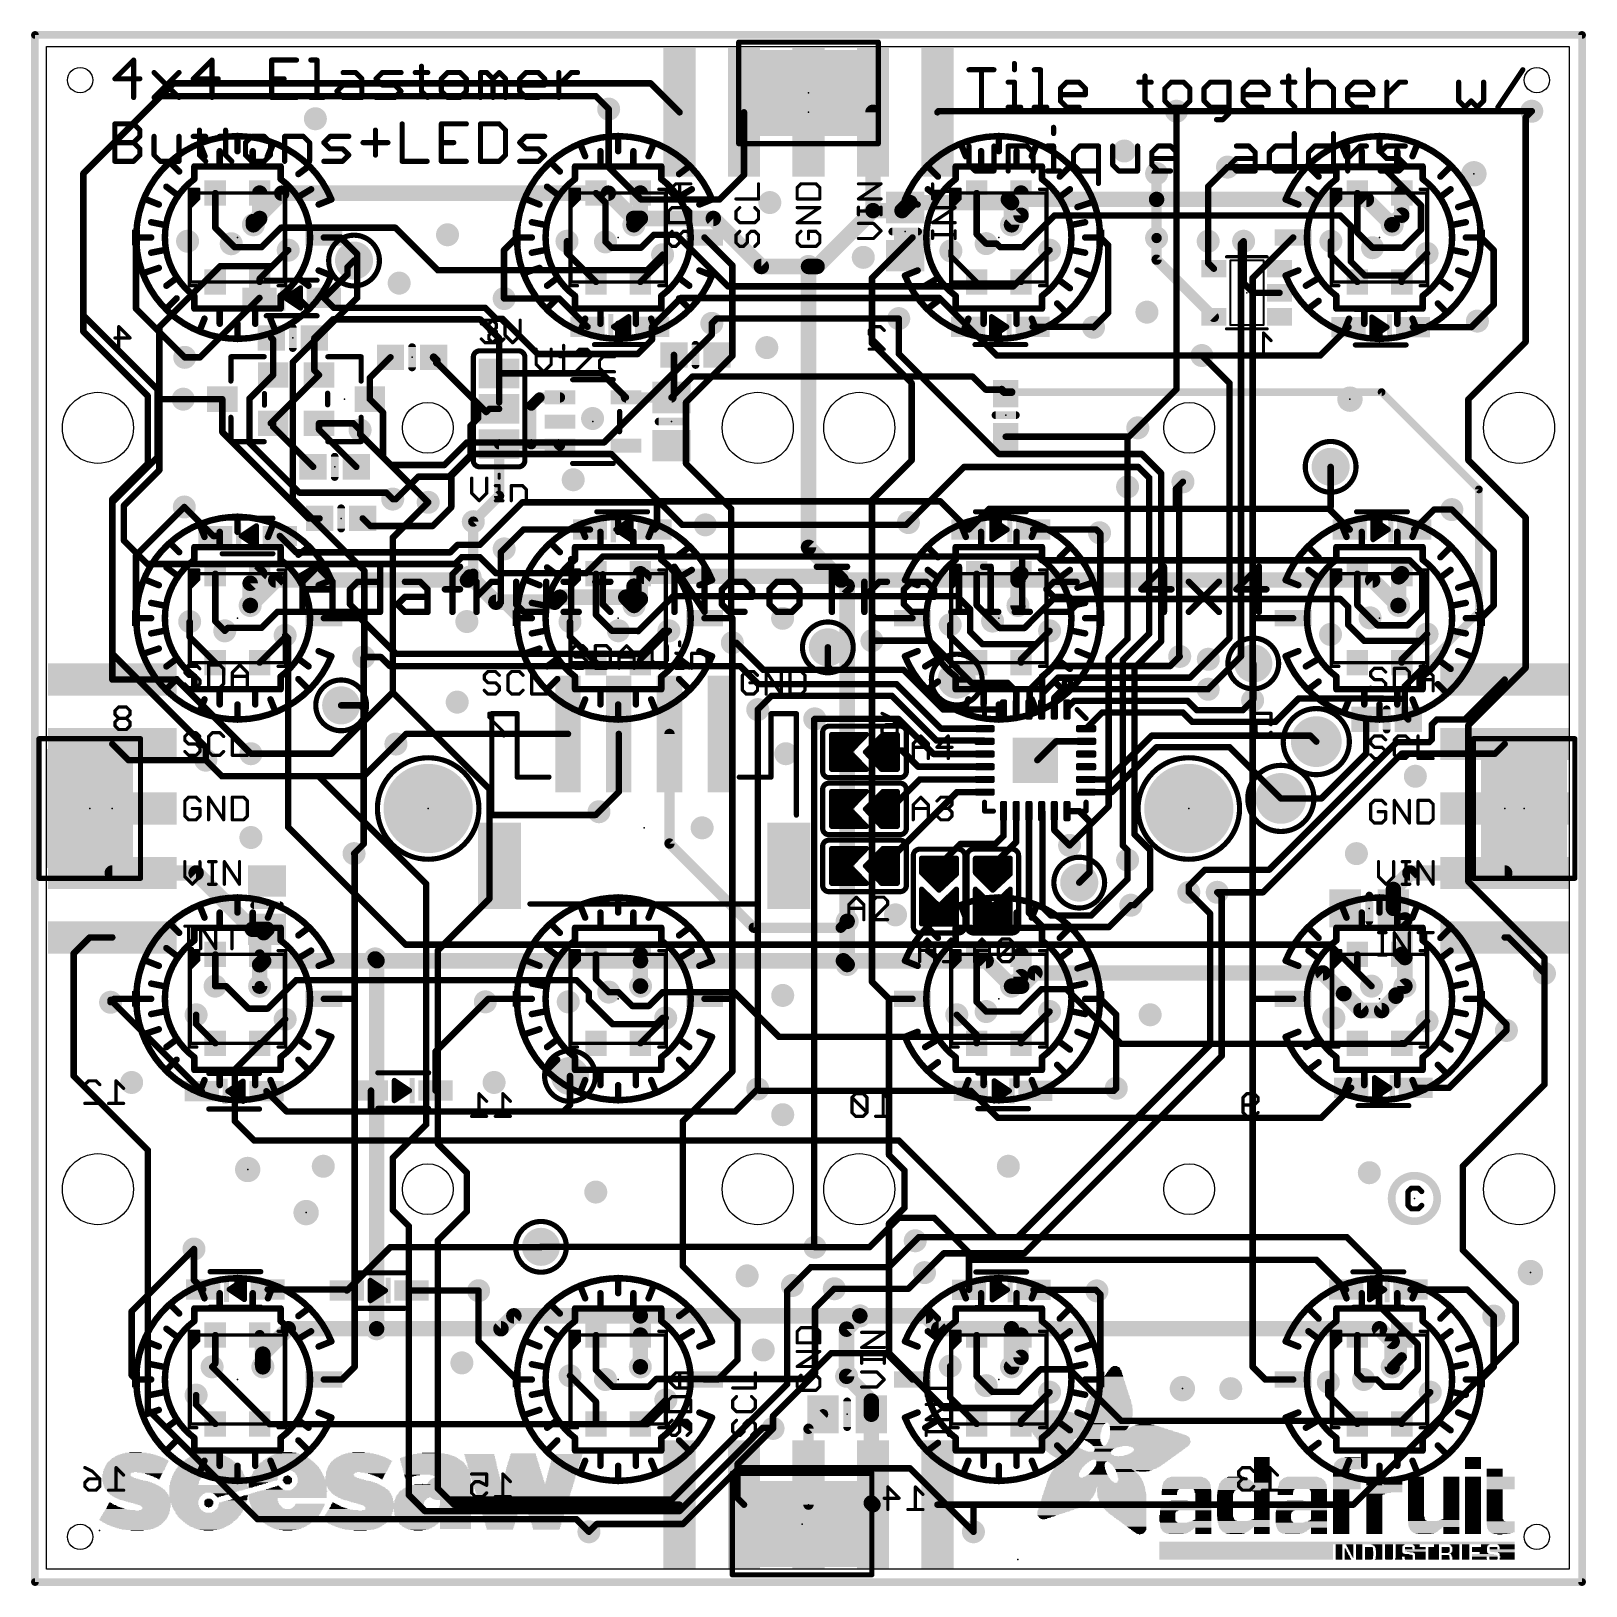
# Model space of a CAD drawing. Extents: x -30.6 to 30.6, y -30.6 to 30.6.
import ezdxf

# ---------------------------------------------------------------- set-up
doc = ezdxf.new("R2010")
doc.units = 0
for name, color, linetype in [('1', 12, 'CONTINUOUS'), ('16', 5, 'CONTINUOUS'), ('17', 110, 'CONTINUOUS'), ('18', 110, 'CONTINUOUS'), ('20', 53, 'CONTINUOUS'), ('21', 40, 'CONTINUOUS'), ('22', 53, 'CONTINUOUS'), ('23', 40, 'CONTINUOUS'), ('24', 6, 'CONTINUOUS')]:
    doc.layers.add(name, color=color, linetype=linetype)

# ---------------------------------------------------------------- blocks, each defined once
blk = doc.blocks.new('RECT')
blk.add_solid([(-0.5, -0.5), (0.5, -0.5), (-0.5, 0.5), (0.5, 0.5)])
blk = doc.blocks.new('PIE')
at = {"const_width": 0.5}
blk.add_lwpolyline([(0, -0.25, 1), (0, 0.25, 1), (0, -0.25)], format="xyb", dxfattribs=at)
blk = doc.blocks.new('RECT128000X44800R50')
at = {"const_width": 0.07}
blk.add_lwpolyline([(0.365, -0.07), (0.365, 0.07, 0.4142), (0.33, 0.105), (-0.33, 0.105, 0.4142), (-0.365, 0.07), (-0.365, -0.07, 0.4142), (-0.33, -0.105), (0.33, -0.105, 0.4142)], format="xyb", close=True, dxfattribs=at)
blk.add_solid([(-0.3475, -0.0875), (0.3475, -0.0875), (-0.3475, 0.0875), (0.3475, 0.0875)])
blk = doc.blocks.new('RECT121920X243840R50')
at = {"const_width": 0.1905}
blk.add_lwpolyline([(0.2858, -0.5715), (0.2858, 0.5715, 0.4142), (0.1905, 0.6668), (-0.1905, 0.6668, 0.4142), (-0.2858, 0.5715), (-0.2858, -0.5715, 0.4142), (-0.1905, -0.6668), (0.1905, -0.6668, 0.4142)], format="xyb", close=True, dxfattribs=at)
blk.add_solid([(-0.2159, -0.5969), (0.2159, -0.5969), (-0.2159, 0.5969), (0.2159, 0.5969)])
blk = doc.blocks.new('ROUNDP')
at = {"const_width": 0.5}
blk.add_lwpolyline([(0, -0.25, 1), (0, 0.25, 1), (0, -0.25)], format="xyb", dxfattribs=at)
blk = doc.blocks.new('ROUNDV')
at = {"const_width": 0.5}
blk.add_lwpolyline([(0, -0.25, 1), (0, 0.25, 1), (0, -0.25)], format="xyb", dxfattribs=at)

msp = doc.modelspace()

# ---------------------------------------------------------------- linework, layer by layer
at = {"layer": '1'}
for points, const_width in [([(30.48, 30.48), (-30.48, 30.48)], 0.3048), ([(-30.48, 30.48), (-30.48, -30.48)], 0.3048), ([(30.48, -30.48), (30.48, 30.48)], 0.3048), ([(-28.575, 25.019), (-25.019, 28.575)], 0.254), ([(-25.019, 28.575), (-6.223, 28.575)], 0.254), ([(-5.08, 27.432), (-6.223, 28.575)], 0.254), ([(-7.874, 25.272), (-7.874, 27.559)], 0.254), ([(2.54, 23.5586), (2.54, 27.432)], 0.6096), ([(5.124, 27.476), (5.08, 27.432)], 0.254), ([(14.5, 27.476), (5.124, 27.476)], 0.254), ([(28.5, 27.476), (14.5, 27.476)], 0.254), ([(-2.54, 27.432), (-2.54, 24.96)], 0.254), ([(-28.575, 18.796), (-28.575, 25.019)], 0.254), ([(-6.602, 24), (-7.874, 25.272)], 0.254), ([(13.716, 25.019), (13.716, 24)], 0.4064), ([(22.625, 25.273), (16.51, 25.273)], 0.254), ([(24.135, 23.763), (22.625, 25.273)], 0.254), ([(-20.7551, 24.2449), (-21.873, 23.127)], 0.6096), ([(-20.7551, 24.2449), (-7.8873, 24.2449)], 0.6096), ([(-7.8873, 24.2449), (-6.8925, 23.25)], 0.6096), ([(-2.54, 24.96), (-3.5, 24)], 0.254), ([(-3.5, 24), (-6.602, 24)], 0.254), ([(3.81, 23.683), (3.6856, 23.5586)], 0.6096), ([(4.001, 23.874), (3.81, 23.683)], 0.6096), ([(8, 23.874), (4.001, 23.874)], 0.6096), ([(7.874, 24), (13.716, 24)], 0.6096), ([(7.874, 24), (8, 23.874)], 0.6096), ([(8, 23.874), (8, 23)], 0.6096), ([(13.716, 24), (21.984, 24)], 0.6096), ([(21.984, 24), (22.984, 23)], 0.6096), ([(-21.873, 23.127), (-21.873, 23)], 0.6096), ([(-6.8925, 23.25), (-6.631, 23.25)], 0.6096), ([(-6.631, 23.25), (-6.881, 23)], 0.6096), ([(-3.75, 23.25), (-6.631, 23.25)], 0.6096), ([(-3.75, 23.25), (-1.8574, 21.3574)], 0.6096), ([(0.3388, 21.3574), (2.54, 23.5586)], 0.6096), ([(3.6856, 23.5586), (2.54, 23.5586)], 0.6096), ([(8.4411, 22.1146), (9.6915, 23.365)], 0.254), ([(9.6915, 23.365), (20.955, 23.365)], 0.254), ([(20.955, 23.365), (21.3686, 22.9514)], 0.254), ([(22.984, 23), (23, 23)], 0.6096), ([(24.135, 23.763), (24.135, 22.8085)], 0.254), ([(-20.7881, 22.8854), (-21.5589, 22.1146)], 0.254), ([(-16.2814, 22.8854), (-20.7881, 22.8854)], 0.254), ([(-14.605, 21.209), (-16.2814, 22.8854)], 0.254), ([(-6.096, 22.606), (-6.604, 22.098)], 0.254), ([(-5.207, 22.606), (-6.096, 22.606)], 0.254), ([(-3.175, 20.574), (-5.207, 22.606)], 0.254), ([(13.716, 21.626), (13.716, 22.479)], 0.4064), ([(21.3686, 22.9514), (21.3686, 21.5589)], 0.254), ([(24.135, 22.8085), (23.4245, 22.098)], 0.254), ([(-22.6066, 22.1146), (-22.746, 22.254)], 0.254), ([(-21.5589, 22.1146), (-22.6066, 22.1146)], 0.254), ([(-21.1314, 21.3686), (-20.5, 22)], 0.254), ([(-7.7715, 22.098), (-8, 22.3265)], 0.254), ([(-6.604, 22.098), (-7.7715, 22.098)], 0.254), ([(7, 22.2584), (7.4151, 22.2584)], 0.254), ([(7.4151, 22.2584), (7.5589, 22.1146)], 0.254), ([(7.5589, 22.1146), (8.4411, 22.1146)], 0.254), ([(8.074, 20.574), (9.5, 22)], 0.254), ([(15.748, 22.3526), (15.748, 21.494)], 0.254), ([(17.145, 20.701), (17.145, 22.352)], 0.254), ([(23.4245, 22.098), (22.225, 22.098)], 0.254), ([(-23.1871, 21.3686), (-25.5778, 18.9779)], 0.254), ([(-21.1314, 21.3686), (-23.1871, 21.3686)], 0.254), ([(-18.161, 21.336), (-17.907, 21.59)], 0.254), ([(-18.161, 21.051), (-18.161, 21.336)], 0.254), ([(-5.7489, 21.8221), (-6.362, 21.209)], 0.254), ([(-1.8574, 21.3574), (0, 21.3574)], 0.6096), ([(0, 21.3574), (0.3388, 21.3574)], 0.6096), ([(15.972, 19.37), (13.716, 21.626)], 0.4064), ([(15.748, 21.494), (15.972, 21.27)], 0.254), ([(21.3686, 21.5589), (21.9275, 21)], 0.254), ([(23.5, 21), (24.373, 21.873)], 0.254), ([(-19.095, 20.117), (-18.161, 21.051)], 0.254), ([(-6.362, 21.209), (-14.605, 21.209)], 0.254), ([(21.9275, 21), (23.5, 21)], 0.254), ([(-21.635, 20.117), (-23.975, 17.777)], 0.254), ([(-18.708, 19.73), (-19.095, 20.117)], 0.254), ([(-9.82, 20.095), (-11.992, 20.095)], 0.254), ([(-8.705, 18.98), (-9.82, 20.095)], 0.254), ([(-5.0282, 20.1168), (-6.165, 18.98)], 0.254), ([(5.1552, 20.1168), (-5.0282, 20.1168)], 0.254), ([(8.074, 20.574), (-3.175, 20.574)], 0.254), ([(6.292, 18.98), (5.1552, 20.1168)], 0.254), ([(17.526, 20.32), (17.145, 20.701)], 0.254), ([(18.562, 20.32), (17.526, 20.32)], 0.254), ([(-12.745, 19.73), (-18.708, 19.73)], 0.254), ([(-12.3072, 19.2922), (-12.745, 19.73)], 0.254), ([(-25.5778, 18.9779), (-25.5778, 13.335)], 0.254), ([(-18.7392, 19.2728), (-19.47, 18.542)], 0.254), ([(-12.9344, 19.2728), (-18.7392, 19.2728)], 0.254), ([(-12.192, 18.5304), (-12.9344, 19.2728)], 0.254), ([(-12.3072, 19.2922), (-12.0532, 19.2922)], 0.254), ([(-12.0532, 19.2922), (-10.668, 17.907)], 0.254), ([(-6.165, 18.473), (-6.165, 18.98)], 0.254), ([(-3.81, 19.1154), (-3.6214, 19.304)], 0.254), ([(-3.6214, 19.304), (3.556, 19.304)], 0.254), ([(7.423, 17.849), (6.292, 18.98)], 0.254), ([(8.832, 18.98), (11.21, 18.98)], 0.254), ([(11.21, 18.98), (11.23, 18.96)], 0.254), ([(21.278, 18.966), (20.161, 17.849)], 0.254), ([(23.818, 18.966), (26.117, 18.966)], 0.254), ([(26.117, 18.966), (26.357, 19.206)], 0.254), ([(-26.035, 16.256), (-28.575, 18.796)], 0.254), ([(-21.17, 18.548), (-21.17, 18.542)], 0.254), ([(-21.098, 18.476), (-21.17, 18.548)], 0.254), ([(-21.098, 17.079), (-21.098, 18.476)], 0.254), ([(-19.47, 17.261), (-19.47, 18.542)], 0.254), ([(-12.192, 18.5304), (-12.192, 17.145)], 0.254), ([(-6.731, 17.907), (-6.165, 18.473)], 0.254), ([(-23.975, 17.777), (-24.579, 17.777)], 0.254), ([(-16.471, 17.78), (-17.288, 16.963)], 0.254), ([(-14.644, 17.653), (-14.771, 17.78)], 0.3048), ([(-14.644, 17.565), (-14.644, 17.653)], 0.3048), ([(-10.668, 17.907), (-6.731, 17.907)], 0.254), ([(-5.301, 17.875), (-5.301, 16.293)], 0.254), ([(15.5, 17.849), (7.423, 17.849)], 0.254), ([(20.161, 17.849), (15.5, 17.849)], 0.254), ([(-22.0282, 16.1488), (-21.098, 17.079)], 0.254), ([(-19.288, 17.079), (-21.188, 15.179)], 0.254), ([(-19.288, 17.079), (-19.47, 17.261)], 0.254), ([(-13.0175, 15.9385), (-14.644, 17.565)], 0.254), ([(-8.1419, 17.145), (-12.192, 17.145)], 0.254), ([(-12.192, 17.145), (-12.192, 16.002)], 0.254), ([(-7.1929, 16.196), (-8.1419, 17.145)], 0.254), ([(-17.288, 16.963), (-17.288, 16.129)], 0.254), ([(-4.576, 17.018), (-5.398, 16.196)], 0.254), ([(6.467, 17.018), (-4.576, 17.018)], 0.254), ([(6.98, 16.505), (6.467, 17.018)], 0.254), ([(7.615, 16.505), (6.98, 16.505)], 0.254), ([(7.7136, 16.4064), (7.615, 16.505)], 0.3048), ([(8.001, 16.4064), (7.7136, 16.4064)], 0.3048), ([(22.5826, 16.4064), (8.001, 16.4064)], 0.3048), ([(26.416, 12.573), (22.5826, 16.4064)], 0.3048), ([(-26.035, 13.589), (-26.035, 16.256)], 0.254), ([(-24.638, 16.129), (-23.098, 16.129)], 0.254), ([(-23.098, 16.129), (-23.098, 14.8314)], 0.254), ([(-22.0282, 14.4082), (-22.0282, 16.1488)], 0.254), ([(-17.288, 16.129), (-16.764, 15.605)], 0.254), ([(-13.0175, 15.9385), (-12.7, 15.621)], 0.254), ([(-13.0175, 15.9385), (-13.0175, 15.3768)], 0.254), ([(-10.601, 16.196), (-10.922, 15.875)], 0.4064), ([(-10.922, 15.875), (-10.922, 14.351)], 0.4064), ([(-9.7931, 16.196), (-10.601, 16.196)], 0.4064), ([(-7.1929, 16.196), (-5.398, 16.196)], 0.4064), ([(-5.301, 16.293), (-5.398, 16.196)], 0.254), ([(7.77, 16.35), (7.8264, 16.4064)], 0.2032), ([(7.8264, 16.4064), (8.001, 16.4064)], 0.2032), ([(-16.764, 15.605), (-16.764, 13.843)], 0.254), ([(-13.0175, 15.3768), (-13.3223, 15.072)], 0.254), ([(-12.7, 15.621), (-12.573, 15.748)], 0.254), ([(-12.573, 15.748), (-12.192, 15.748)], 0.254), ([(-23.098, 14.8314), (-19.6966, 11.43)], 0.254), ([(-21.188, 15.179), (-21.098, 15.179)], 0.254), ([(-21.098, 15.179), (-21.098, 15.041)], 0.254), ([(-21.098, 15.041), (-19.519, 13.462)], 0.254), ([(-19.288, 15.179), (-19.288, 14.931)], 0.254), ([(-19.288, 15.179), (-17.934, 15.179)], 0.254), ([(-19.288, 14.931), (-17.819, 13.462)], 0.254), ([(-17.934, 15.179), (-17.669, 14.914)], 0.254), ([(-13.3223, 13.8557), (-13.3223, 15.072)], 0.254), ([(7.77, 14.65), (12.626, 14.65)], 0.254), ([(12.573, 14.597), (12.626, 14.65)], 0.254), ([(12.573, 12.6728), (12.573, 14.597)], 0.254), ([(12.626, 14.65), (12.976, 15)], 0.254), ([(-20.066, 12.446), (-22.0282, 14.4082)], 0.254), ([(-10.922, 14.351), (-12.192, 14.351)], 0.4064), ([(-12.192, 14.351), (-12.192, 12.319)], 0.4064), ([(-10.922, 14.351), (-9.8481, 14.351)], 0.4064), ([(-9.8481, 14.351), (-9.7931, 14.296)], 0.4064), ([(-27.432, 12.192), (-26.035, 13.589)], 0.254), ([(-16.764, 13.843), (-14.986, 12.065)], 0.254), ([(-14.0756, 13.1024), (-13.3223, 13.8557)], 0.254), ([(20.574, 13.462), (20.574, 11.879)], 0.254), ([(-25.5778, 13.335), (-26.9748, 11.938)], 0.254), ([(-14.0756, 11.8675), (-14.0756, 13.1024)], 0.254), ([(14.478, 12.597), (14.754, 12.873)], 0.254), ([(-27.432, 5.08), (-27.432, 12.192)], 0.254), ([(-16.637, 12.446), (-20.066, 12.446)], 0.254), ([(-16.637, 12.446), (-16.383, 12.192)], 0.254), ([(-12.192, 12.319), (-13.208, 11.303)], 0.4064), ([(14.478, 11.811), (14.478, 12.597)], 0.254), ([(26.416, 7.7419), (26.416, 12.573)], 0.3048), ([(-26.9748, 10.5588), (-26.9748, 11.938)], 0.254), ([(-23.452, 10.738), (-24.595, 11.881)], 0.254), ([(-14.8131, 11.1301), (-14.0756, 11.8675)], 0.254), ([(-12.954, 10.389), (-11.278, 12.065)], 0.254), ([(-11.278, 12.065), (-5.969, 12.065)], 0.254), ([(-5.969, 12.065), (-5.969, 12.1032)], 0.254), ([(-5.969, 12.1032), (5.1978, 12.1032)], 0.254), ([(-5.969, 11.094), (-5.969, 12.065)], 0.254), ([(5.1978, 12.1032), (6.309, 10.992)], 0.254), ([(7.128, 11.811), (6.309, 10.992)], 0.254), ([(14.478, 11.811), (7.128, 11.811)], 0.254), ([(14.478, 11.811), (20.506, 11.811)], 0.254), ([(20.574, 11.879), (20.506, 11.811)], 0.254), ([(20.506, 11.811), (21.325, 10.992)], 0.254), ([(23.865, 10.992), (24.651, 11.778)], 0.254), ([(24.651, 11.778), (25.349, 11.778)], 0.254), ([(-19.6966, 11.43), (-19.265, 11.43)], 0.254), ([(-17.565, 11.43), (-17.2651, 11.1301)], 0.254), ([(-17.2651, 11.1301), (-14.8131, 11.1301)], 0.254), ([(-11.23, 10.992), (-11.992, 10.23)], 0.254), ([(-8.611, 10.992), (-11.23, 10.992)], 0.254), ([(-6.071, 10.992), (-5.969, 11.094)], 0.254), ([(-4.064, 11.176), (3.8466, 11.176)], 0.254), ([(3.8466, 11.176), (3.937, 11.2664)], 0.254), ([(8.849, 10.992), (11.341, 10.992)], 0.254), ([(11.341, 10.992), (11.468, 10.865)], 0.254), ([(-26.051, 9.635), (-26.9748, 10.5588)], 0.254), ([(-23.373, 10.738), (-23.452, 10.738)], 0.254), ([(-20.833, 10.738), (-20.1883, 10.0933)], 0.254), ([(-14.1196, 10.0933), (-13.8239, 10.389)], 0.254), ([(-13.8239, 10.389), (-12.954, 10.389)], 0.254), ([(-20.1883, 10.0933), (-14.1196, 10.0933)], 0.254), ([(-13.6595, 9.9068), (-13.9313, 9.635)], 0.254), ([(-12.9548, 9.9068), (-13.6595, 9.9068)], 0.254), ([(-12.319, 9.271), (-12.9548, 9.9068)], 0.254), ([(-8.1022, 9.9318), (-8.763, 9.271)], 0.254), ([(9.0536, 9.9318), (-8.1022, 9.9318)], 0.254), ([(9.2064, 9.779), (9.0536, 9.9318)], 0.254), ([(23.6906, 9.779), (9.2064, 9.779)], 0.254), ([(24.1856, 9.284), (23.6906, 9.779)], 0.254), ([(-13.9313, 9.635), (-26.051, 9.635)], 0.254), ([(-21.992, 8), (-20.992, 9)], 0.6096), ([(-20.992, 9), (-13.4378, 9)], 0.6096), ([(-13.4378, 9), (-13.3144, 9.1234)], 0.6096), ([(-13.3144, 9.1234), (-13.335, 9.1234)], 0.6096), ([(-12.319, 8.128), (-13.3144, 9.1234)], 0.6096), ([(-8.763, 9.271), (-12.319, 9.271)], 0.254), ([(-6.4856, 9.1484), (-6.873, 8.761)], 0.6096), ([(1.143, 9.1484), (-6.4856, 9.1484)], 0.6096), ([(1.2914, 9), (1.143, 9.1484)], 0.6096), ([(1.2914, 9), (8.255, 9)], 0.6096), ([(8.255, 9), (8.254, 8.999)], 0.6096), ([(8.254, 8.999), (8.254, 8)], 0.6096), ([(8.255, 9), (22.23, 9)], 0.6096), ([(22.23, 9), (23.23, 8)], 0.6096), ([(24.1856, 7.8026), (24.1856, 9.284)], 0.254), ([(-9.7961, 8.3272), (-9.9953, 8.128)], 0.6096), ([(-7.2002, 8.3272), (-9.7961, 8.3272)], 0.6096), ([(-6.873, 8), (-7.2002, 8.3272)], 0.6096), ([(-6.873, 8.761), (-6.873, 8)], 0.6096), ([(-21.992, 8), (-22, 8)], 0.6096), ([(-9.9953, 8.128), (-12.319, 8.128)], 0.6096), ([(-5.3345, 8.365), (-6.7119, 6.9876)], 0.254), ([(5.859, 8.365), (-5.3345, 8.365)], 0.254), ([(5.859, 8.365), (6.3668, 7.8572)], 0.254), ([(6.3668, 7.8572), (6.3668, 6.9682)], 0.254), ([(8.7166, 7.3245), (9.6471, 8.255)], 0.254), ([(9.6471, 8.255), (20.955, 8.255)], 0.254), ([(20.955, 8.255), (21.2666, 7.9434)], 0.254), ([(21.2666, 7.9434), (21.2666, 7.239)], 0.254), ([(23.23, 8), (23.254, 8)], 0.6096), ([(-21.5589, 7.1146), (-20.9265, 7.747)], 0.254), ([(-20.9265, 7.747), (-17.907, 7.747)], 0.254), ([(-17.907, 7.747), (-16.256, 6.096)], 0.254), ([(7.254, 7.3854), (7.5274, 7.112)], 0.254), ([(8.509, 7.112), (8.7166, 7.3196)], 0.254), ([(8.7166, 7.3196), (8.7166, 7.3245)], 0.254), ([(21.2666, 7.239), (21.9016, 6.604)], 0.254), ([(22.4228, 7.2166), (22.127, 7.5124)], 0.254), ([(24.1856, 7.8026), (23.5996, 7.2166)], 0.254), ([(26.416, 7.7419), (24.2367, 5.5626)], 0.3048), ([(-23, 7), (-22.8854, 7.1146)], 0.254), ([(-22.8854, 7.1146), (-21.5589, 7.1146)], 0.254), ([(-20.5, 6.7002), (-20.6219, 6.8221)], 0.254), ([(-20.5, -0.738), (-20.5, 6.7002)], 0.254), ([(-6.7287, 7.0044), (-7.492, 7.0044)], 0.254), ([(-6.7119, 6.9876), (-6.7287, 7.0044)], 0.254), ([(-6.604, 6.096), (-5.7, 7)], 0.254), ([(-5.7, 7), (-5.5, 7)], 0.254), ([(6.3668, 6.9682), (6.858, 6.477)], 0.254), ([(7.5274, 7.112), (8.509, 7.112)], 0.254), ([(8.977, 6.477), (9.5, 7)], 0.254), ([(23.5996, 7.2166), (22.4228, 7.2166)], 0.254), ([(24.104, 6.604), (24.373, 6.873)], 0.254), ([(-16.256, 6.096), (-6.604, 6.096)], 0.254), ([(-2.849, 6.532), (-3, 6.532)], 0.254), ([(-1.778, 5.461), (-2.849, 6.532)], 0.254), ([(0.762, 6.35), (0.762, 5.588)], 0.254), ([(4.7662, 6.611), (2.5, 6.611)], 0.254), ([(6.2972, 5.08), (4.7662, 6.611)], 0.254), ([(6.858, 6.477), (8.977, 6.477)], 0.254), ([(21.9016, 6.604), (24.104, 6.604)], 0.254), ([(-17.526, 3.937), (-17.526, 5.969)], 0.254), ([(-17.526, 5.969), (-16.8518, 5.969)], 0.254), ([(-16.8518, 5.969), (-16.4925, 5.6098)], 0.254), ([(-16.4925, 5.6098), (-2.6888, 5.6098)], 0.254), ([(-2.6888, 5.6098), (-1.976, 4.897)], 0.254), ([(0.889, 5.461), (-1.778, 5.461)], 0.254), ([(0.762, 5.588), (0.889, 5.461)], 0.254), ([(3.7456, 5.461), (0.889, 5.461)], 0.254), ([(5.3096, 3.897), (3.7456, 5.461)], 0.254), ([(8.7168, 4.6859), (9.6443, 5.6134)], 0.254), ([(9.6443, 5.6134), (14.2484, 5.6134)], 0.254), ([(14.2484, 5.6134), (14.627, 5.992)], 0.254), ([(15.0292, 5.1562), (15.754, 5.881)], 0.254), ([(17.526, 5.715), (17.526, 4.288)], 0.254), ([(24.2367, 5.5626), (23.495, 4.8209)], 0.254), ([(-27.432, 5.08), (-24.892, 5.08)], 0.254), ([(-24.892, 5.08), (-21.971, 2.159)], 0.254), ([(-1.976, 4.897), (3.4706, 4.897)], 0.254), ([(3.4706, 4.897), (5.2206, 3.147)], 0.254), ([(5.842, 5.08), (6.2972, 5.08)], 0.254), ([(6.2972, 5.08), (6.4242, 4.953)], 0.254), ([(7.841, 4.953), (6.4242, 4.953)], 0.254), ([(8.187, 4.607), (7.841, 4.953)], 0.254), ([(9.2168, 4.5393), (9.8337, 5.1562)], 0.254), ([(9.8337, 5.1562), (15.0292, 5.1562)], 0.254), ([(23.495, 4.8209), (23.495, 4.318)], 0.254), ([(25.8572, 3.5052), (27.432, 5.08)], 0.254), ([(-1.4572, 4.4398), (-2, 3.897)], 0.254), ([(3.2812, 4.4398), (-1.4572, 4.4398)], 0.254), ([(5.0442, 2.6768), (3.2812, 4.4398)], 0.254), ([(8.187, 3.897), (8.187, 4.607)], 0.254), ([(8.7168, 3.9268), (8.7168, 4.6859)], 0.254), ([(9.2168, 3.9268), (9.2168, 4.5393)], 0.254), ([(9.687, 4.363), (9.9512, 4.6272)], 0.254), ([(9.687, 3.897), (9.687, 4.363)], 0.254), ([(9.9512, 4.6272), (9.9612, 4.6272)], 0.254), ([(9.9612, 4.6272), (10.033, 4.699)], 0.254), ([(10.033, 4.699), (15.748, 4.699)], 0.254), ([(10.187, 3.964), (10.4648, 4.2418)], 0.254), ([(10.4648, 4.2418), (14.9352, 4.2418)], 0.254), ([(14.9352, 4.2418), (15.3054, 3.8716)], 0.254), ([(17.1096, 3.8716), (17.5, 4.262)], 0.254), ([(17.526, 4.288), (17.5, 4.262)], 0.254), ([(18.3953, 3.4144), (19.3191, 4.3382)], 0.254), ([(19.3191, 4.3382), (22.6063, 4.3382)], 0.254), ([(22.6063, 4.3382), (22.6265, 4.318)], 0.254), ([(22.6265, 4.318), (23.495, 4.318)], 0.254), ([(23.495, 4.318), (23.495, 3.645)], 0.254), ([(-18.415, 4.064), (-17.653, 4.064)], 0.254), ([(-17.653, 4.064), (-17.526, 3.937)], 0.254), ([(-17.526, -1.397), (-17.526, 3.937)], 0.254), ([(7.687, 3.897), (5.3096, 3.897)], 0.254), ([(8.687, 3.897), (8.7168, 3.9268)], 0.254), ([(9.187, 3.897), (9.2168, 3.9268)], 0.254), ([(10.187, 3.897), (10.187, 3.964)], 0.254), ([(10.937, 3.147), (11.5746, 3.7846)], 0.254), ([(11.5746, 3.7846), (14.7458, 3.7846)], 0.254), ([(14.7458, 3.7846), (15.116, 3.4144)], 0.254), ([(15.3054, 3.8716), (17.1096, 3.8716)], 0.254), ([(23.495, 3.645), (23.632, 3.508)], 0.254), ([(-15.858, 2.938), (-16.256, 2.54)], 0.254), ([(-9.477, 2.938), (-15.858, 2.938)], 0.254), ([(-7.477, 2.938), (-7.477, 0.651)], 0.254), ([(-5.477, -1.381), (-5.477, 2.938)], 0.4064), ([(3.5425, 3.532), (0.246, 3.532)], 0.254), ([(4.9275, 2.147), (3.5425, 3.532)], 0.254), ([(5.2206, 3.147), (6.937, 3.147)], 0.254), ([(15.116, 3.4144), (18.3953, 3.4144)], 0.254), ([(21.971, 3.469), (21.932, 3.508)], 0.254), ([(21.971, 2.159), (21.971, 3.469)], 0.254), ([(24.5618, 3.3118), (24.7552, 3.5052)], 0.254), ([(24.5618, 2.7178), (24.5618, 3.3118)], 0.254), ([(24.7552, 3.5052), (25.8572, 3.5052)], 0.254), ([(-26.797, 1.905), (-27.432, 2.54)], 0.254), ([(2.284, 2.9156), (0.914, 2.9156)], 0.2032), ([(0.914, 2.9156), (0.914, 1.5424)], 0.2032), ([(0.914, 2.8448), (2.2158, 2.8448)], 0.2032), ([(0.914, 2.6416), (2.0201, 2.6416)], 0.2032), ([(0.914, 2.4384), (1.8245, 2.4384)], 0.2032), ([(1.6228, 2.229), (2.284, 2.9156)], 0.2032), ([(2.2419, 2.229), (2.9285, 2.9156)], 0.2032), ([(2.4513, 2.4384), (3.5, 2.4384)], 0.2032), ([(2.6545, 2.6416), (3.5, 2.6416)], 0.2032), ([(2.8577, 2.8448), (3.5, 2.8448)], 0.2032), ([(2.9285, 2.9156), (3.5, 2.9156)], 0.2032), ([(3.5, 2.9156), (3.5, 1.5424)], 0.2032), ([(6.9072, 2.6768), (5.0442, 2.6768)], 0.254), ([(6.937, 2.647), (6.9072, 2.6768)], 0.254), ([(9.759, 2.647), (9.017, 1.905)], 0.254), ([(10.937, 2.647), (9.759, 2.647)], 0.254), ([(11.8034, 1.147), (13.5266, 2.8702)], 0.254), ([(11.95, 0.647), (13.716, 2.413)], 0.254), ([(13.5266, 2.8702), (19.7738, 2.8702)], 0.254), ([(13.716, 2.413), (16.596, 2.413)], 0.254), ([(16.596, 2.413), (18.612, 0.397)], 0.254), ([(18.1494, -2.413), (23.1786, 2.6162)], 0.254), ([(19.7738, 2.8702), (20.009, 2.635)], 0.254), ([(23.1786, 2.6162), (24.4602, 2.6162)], 0.254), ([(24.4602, 2.6162), (24.5618, 2.7178)], 0.254), ([(27.051, 2.159), (27.432, 2.54)], 0.254), ([(-23.749, 1.905), (-26.797, 1.905)], 0.254), ([(0.914, 2.2352), (1.6288, 2.2352)], 0.2032), ([(0.914, 2.032), (1.8125, 2.032)], 0.2032), ([(0.914, 1.8288), (2.0082, 1.8288)], 0.2032), ([(2.284, 1.5424), (1.6228, 2.229)], 0.2032), ([(2.8785, 1.5424), (2.2419, 2.229)], 0.2032), ([(2.2481, 2.2352), (3.5, 2.2352)], 0.2032), ([(2.4246, 2.032), (3.5, 2.032)], 0.2032), ([(2.613, 1.8288), (3.5, 1.8288)], 0.2032), ([(3.28, 2.286), (3.223, 2.229)], 0.254), ([(3.683, 2.286), (3.28, 2.286)], 0.254), ([(4.322, 1.647), (3.683, 2.286)], 0.254), ([(6.937, 2.147), (4.9275, 2.147)], 0.254), ([(17.907, -3.302), (23.368, 2.159)], 0.254), ([(20.209, 0.397), (21.971, 2.159)], 0.254), ([(23.368, 2.159), (27.051, 2.159)], 0.254), ([(0.914, 1.6256), (2.2039, 1.6256)], 0.2032), ([(0.914, 1.5424), (2.284, 1.5424)], 0.2032), ([(2.8014, 1.6256), (3.5, 1.6256)], 0.2032), ([(3.5, 1.5424), (2.8785, 1.5424)], 0.2032), ([(4.387, 1.147), (3.223, -0.017)], 0.254), ([(6.937, 1.647), (4.322, 1.647)], 0.254), ([(6.937, 1.147), (4.387, 1.147)], 0.254), ([(10.937, 1.147), (11.8034, 1.147)], 0.254), ([(-7.477, 0.651), (-8.255, -0.127)], 0.254), ([(2.284, 0.6696), (0.914, 0.6696)], 0.2032), ([(0.914, 0.6696), (0.914, -0.7036)], 0.2032), ([(0.914, 0.6096), (2.2262, 0.6096)], 0.2032), ([(1.6228, -0.017), (2.284, 0.6696)], 0.2032), ([(2.2419, -0.017), (2.9285, 0.6696)], 0.2032), ([(2.8685, 0.6096), (3.5, 0.6096)], 0.2032), ([(2.9285, 0.6696), (3.5, 0.6696)], 0.2032), ([(5.854, 0.647), (3.223, -1.984)], 0.254), ([(3.5, 0.6696), (3.5, -0.7036)], 0.2032), ([(6.937, 0.647), (5.854, 0.647)], 0.254), ([(10.937, 0.647), (11.95, 0.647)], 0.254), ([(0.914, 0.4064), (2.0305, 0.4064)], 0.2032), ([(0.914, 0.2032), (1.8349, 0.2032)], 0.2032), ([(0.914, 0), (1.6392, 0)], 0.2032), ([(2.284, -0.7036), (1.6228, -0.017)], 0.2032), ([(2.8785, -0.7036), (2.2419, -0.017)], 0.2032), ([(2.2589, 0), (3.5, 0)], 0.2032), ([(2.4621, 0.2032), (3.5, 0.2032)], 0.2032), ([(2.6653, 0.4064), (3.5, 0.4064)], 0.2032), ([(7.687, -0.103), (7.687, -1.076)], 0.254), ([(8.187, -0.103), (8.187, -1.314)], 0.254), ([(8.687, -0.103), (8.687, -4.115)], 0.254), ([(9.187, -0.103), (9.2168, -0.1328)], 0.254), ([(9.687, -0.103), (9.687, -0.8533)], 0.254), ([(10.187, -0.103), (10.668, -0.103)], 0.254), ([(10.668, -0.103), (11.0705, -0.5055)], 0.254), ([(18.612, 0.397), (20.209, 0.397)], 0.254), ([(-20.5, -0.738), (-15.873, -5.365)], 0.254), ([(0.914, -0.2032), (1.8021, -0.2032)], 0.2032), ([(0.914, -0.4064), (1.9978, -0.4064)], 0.2032), ([(0.914, -0.6096), (2.1935, -0.6096)], 0.2032), ([(0.914, -0.7036), (2.284, -0.7036)], 0.2032), ([(2.4145, -0.2032), (3.5, -0.2032)], 0.2032), ([(2.6029, -0.4064), (3.5, -0.4064)], 0.2032), ([(2.7913, -0.6096), (3.5, -0.6096)], 0.2032), ([(3.5, -0.7036), (2.8785, -0.7036)], 0.2032), ([(9.2168, -0.1328), (9.2168, -3.8828)], 0.254), ([(11.0705, -0.5055), (11.0705, -2.5185)], 0.254), ([(-2.159, -4.699), (-5.477, -1.381)], 0.4064), ([(8.187, -1.314), (7.263, -2.238)], 0.254), ([(7.687, -1.076), (7.366, -1.397)], 0.254), ([(9.687, -0.8533), (10.2871, -1.4534)], 0.254), ([(-17.907, -1.778), (-17.526, -1.397)], 0.254), ([(2.284, -1.5764), (0.914, -1.5764)], 0.2032), ([(0.914, -1.5764), (0.914, -2.9496)], 0.2032), ([(0.914, -1.6256), (2.2366, -1.6256)], 0.2032), ([(0.914, -1.8288), (2.0409, -1.8288)], 0.2032), ([(1.6228, -2.263), (2.284, -1.5764)], 0.2032), ([(2.2419, -2.263), (2.9285, -1.5764)], 0.2032), ([(2.6761, -1.8288), (3.5, -1.8288)], 0.2032), ([(2.8793, -1.6256), (3.5, -1.6256)], 0.2032), ([(2.9285, -1.5764), (3.5, -1.5764)], 0.2032), ([(3.5, -1.5764), (3.5, -2.9496)], 0.2032), ([(5.985, -1.397), (5.144, -2.238)], 0.254), ([(7.366, -1.397), (5.985, -1.397)], 0.254), ([(-24.13, -2.54), (-27.432, -2.54)], 0.6096), ([(-21.91, -4.76), (-24.13, -2.54)], 0.6096), ([(0.914, -2.032), (1.8453, -2.032)], 0.2032), ([(0.914, -2.2352), (1.6496, -2.2352)], 0.2032), ([(0.914, -2.4384), (1.7917, -2.4384)], 0.2032), ([(2.284, -2.9496), (1.6228, -2.263)], 0.2032), ([(2.8785, -2.9496), (2.2419, -2.263)], 0.2032), ([(2.2697, -2.2352), (3.5, -2.2352)], 0.2032), ([(2.4045, -2.4384), (3.5, -2.4384)], 0.2032), ([(2.4729, -2.032), (3.5, -2.032)], 0.2032), ([(3.223, -1.984), (3.223, -2.263)], 0.254), ([(4.4574, -2.5325), (4.4574, -1.961)], 0.2032), ([(4.4574, -1.961), (5.8306, -1.961)], 0.2032), ([(4.4574, -2.032), (5.8306, -2.032)], 0.2032), ([(4.4574, -2.2352), (5.8306, -2.2352)], 0.2032), ([(4.4574, -2.4384), (5.8306, -2.4384)], 0.2032), ([(5.144, -3.2191), (4.4574, -2.5325)], 0.2032), ([(5.8306, -1.961), (5.8306, -2.5825)], 0.2032), ([(6.5764, -2.5325), (6.5764, -1.961)], 0.2032), ([(6.5764, -1.961), (7.9496, -1.961)], 0.2032), ([(6.5764, -2.032), (7.9496, -2.032)], 0.2032), ([(6.5764, -2.2352), (7.9496, -2.2352)], 0.2032), ([(6.5764, -2.4384), (7.9496, -2.4384)], 0.2032), ([(7.263, -3.2191), (6.5764, -2.5325)], 0.2032), ([(7.9496, -1.961), (7.9496, -2.5825)], 0.2032), ([(11.0705, -2.5185), (10.668, -2.921)], 0.254), ([(12.573, -2.7824), (12.573, -2.032)], 0.254), ([(15.621, -2.413), (14.986, -3.048)], 0.254), ([(15.621, -2.413), (18.1494, -2.413)], 0.254), ([(23.698, -2.54), (23.048, -3.19)], 0.6096), ([(27.432, -2.54), (23.698, -2.54)], 0.6096), ([(0.914, -2.6416), (1.9874, -2.6416)], 0.2032), ([(0.914, -2.8448), (2.1831, -2.8448)], 0.2032), ([(0.914, -2.9496), (2.284, -2.9496)], 0.2032), ([(2.5929, -2.6416), (3.5, -2.6416)], 0.2032), ([(2.7813, -2.8448), (3.5, -2.8448)], 0.2032), ([(3.5, -2.9496), (2.8785, -2.9496)], 0.2032), ([(4.5665, -2.6416), (5.7669, -2.6416)], 0.2032), ([(4.7697, -2.8448), (5.5477, -2.8448)], 0.2032), ([(4.9729, -3.048), (5.3285, -3.048)], 0.2032), ([(5.8306, -2.5825), (5.144, -3.2191)], 0.2032), ([(6.6855, -2.6416), (7.8859, -2.6416)], 0.2032), ([(6.8887, -2.8448), (7.6667, -2.8448)], 0.2032), ([(7.0919, -3.048), (7.4475, -3.048)], 0.2032), ([(7.9496, -2.5825), (7.263, -3.2191)], 0.2032), ([(11.1428, -4.2126), (12.573, -2.7824)], 0.254), ([(14.986, -3.048), (14.986, -3.302)], 0.254), ([(23.048, -3.19), (23.048, -3.937)], 0.6096), ([(5.144, -3.8382), (4.4574, -3.177)], 0.2032), ([(4.4574, -3.177), (4.4574, -4.547)], 0.2032), ([(4.4574, -3.2512), (4.5345, -3.2512)], 0.2032), ([(4.4574, -3.4544), (4.7455, -3.4544)], 0.2032), ([(4.4574, -3.6576), (4.9565, -3.6576)], 0.2032), ([(5.8306, -3.177), (5.144, -3.8382)], 0.2032), ([(5.3315, -3.6576), (5.8306, -3.6576)], 0.2032), ([(5.5425, -3.4544), (5.8306, -3.4544)], 0.2032), ([(5.7536, -3.2512), (5.8306, -3.2512)], 0.2032), ([(5.8306, -4.547), (5.8306, -3.177)], 0.2032), ([(7.263, -3.8382), (6.5764, -3.177)], 0.2032), ([(6.5764, -3.177), (6.5764, -4.547)], 0.2032), ([(6.5764, -3.2512), (6.6535, -3.2512)], 0.2032), ([(6.5764, -3.4544), (6.8645, -3.4544)], 0.2032), ([(6.5764, -3.6576), (7.0755, -3.6576)], 0.2032), ([(7.9496, -3.177), (7.263, -3.8382)], 0.2032), ([(7.4505, -3.6576), (7.9496, -3.6576)], 0.2032), ([(7.6615, -3.4544), (7.9496, -3.4544)], 0.2032), ([(7.8726, -3.2512), (7.9496, -3.2512)], 0.2032), ([(7.9496, -4.547), (7.9496, -3.177)], 0.2032), ([(16.1066, -3.302), (17.907, -3.302)], 0.254), ([(23.5, -4.389), (23.048, -3.937)], 0.6096), ([(1.27, -4.699), (1.524, -4.445)], 0.4064), ([(4.4574, -3.8608), (5.8306, -3.8608)], 0.2032), ([(4.4574, -4.064), (5.8306, -4.064)], 0.2032), ([(4.4574, -4.2672), (5.8306, -4.2672)], 0.2032), ([(6.5764, -3.8608), (7.9496, -3.8608)], 0.2032), ([(6.5764, -4.064), (7.9496, -4.064)], 0.2032), ([(6.5764, -4.2672), (7.9496, -4.2672)], 0.2032), ([(8.687, -4.115), (9.2418, -4.6698)], 0.254), ([(9.2168, -3.8828), (9.5466, -4.2126)], 0.254), ([(9.5466, -4.2126), (11.1428, -4.2126)], 0.254), ([(11.8402, -4.6698), (12.7, -3.81)], 0.254), ([(23.5, -7), (23.5, -4.389)], 0.6096), ([(-21.336, -4.76), (-21.91, -4.76)], 0.6096), ([(-21.469, -4.893), (-21.336, -4.76)], 0.6096), ([(-21.469, -6), (-21.469, -4.893)], 0.6096), ([(-2.159, -4.699), (1.27, -4.699)], 0.4064), ([(4.4574, -4.4704), (5.8306, -4.4704)], 0.2032), ([(4.4574, -4.547), (5.8306, -4.547)], 0.2032), ([(6.5764, -4.4704), (7.9496, -4.4704)], 0.2032), ([(6.5764, -4.547), (7.9496, -4.547)], 0.2032), ([(9.2418, -4.6698), (11.8402, -4.6698)], 0.254), ([(-28.956, -5.715), (-28.321, -5.08)], 0.254), ([(-28.321, -5.08), (-27.432, -5.08)], 0.254), ([(-15.873, -5.365), (20.5514, -5.365)], 0.254), ([(20.5514, -5.365), (22.1864, -7)], 0.254), ([(27.58, -5.08), (27.432, -5.08)], 0.254), ([(29, -6.5), (27.58, -5.08)], 0.254), ([(-28.956, -10.541), (-28.956, -5.715)], 0.254), ([(-21.469, -6), (-21.627, -6.158)], 0.6096), ([(-21.627, -6.158), (-21.627, -7)], 0.6096), ([(-17.0018, -6), (-21.469, -6)], 0.6096), ([(-17.0752, -5.9266), (-17.0018, -6)], 0.6096), ([(-6.619, -6), (-17.0018, -6)], 0.6096), ([(-6.619, -6), (1.3756, -6)], 0.6096), ([(-6.619, -7), (-6.619, -6)], 0.4064), ([(1.3756, -6), (1.524, -6.1484)], 0.6096), ([(1.3756, -6), (7, -6)], 0.6096), ([(7, -6), (8, -7)], 0.6096), ([(-21.3129, -7.8854), (-20.1895, -6.762)], 0.254), ([(-20.1895, -6.762), (-9.144, -6.762)], 0.254), ([(-9.144, -6.762), (-8.6564, -7.2496)], 0.254), ([(8.4024, -7), (8, -7)], 0.6096), ([(8.9228, -6.4796), (8.4024, -7)], 0.6096), ([(20.2678, -6.4796), (8.9228, -6.4796)], 0.6096), ([(21.082, -7.2938), (20.2678, -6.4796)], 0.6096), ([(23.5, -7), (23.1476, -7.3524)], 0.6096), ([(29, -10.878), (29, -6.5)], 0.254), ([(-23.381, -7), (-22.9535, -7)], 0.254), ([(-22.9535, -7), (-22.0681, -7.8854)], 0.254), ([(-8.6564, -7.2496), (-8.6564, -7.5581)], 0.254), ([(-7.873, -7.2336), (-7.4933, -7.2336)], 0.254), ([(-7.4933, -7.2336), (-6.9435, -7.7834)], 0.254), ([(-6.2945, -7.7834), (-5.7447, -7.2336)], 0.254), ([(-5.7447, -7.2336), (-2.9264, -7.2336)], 0.254), ([(-1.16, -9), (-2.9264, -7.2336)], 0.254), ([(8.3005, -8), (9.1859, -7.1146)], 0.254), ([(9.1859, -7.1146), (10.1626, -7.1146)], 0.254), ([(10.1626, -7.1146), (12.319, -9.271)], 0.254), ([(21.0991, -7.2938), (21.082, -7.2938)], 0.6096), ([(21.7665, -7.9612), (21.0991, -7.2938)], 0.6096), ([(23.1476, -7.3981), (22.5845, -7.9612)], 0.6096), ([(23.1476, -7.3524), (23.1476, -7.3981)], 0.6096), ([(-23.901, -11.141), (-27.5, -7.542)], 0.254), ([(-27.5, -7.542), (-27.5, -7.635)], 0.254), ([(-22.0681, -7.8854), (-21.3129, -7.8854)], 0.254), ([(-14.699, -9.5844), (-12.7336, -7.619)], 0.254), ([(-8.6564, -7.5581), (-7.7145, -8.5)], 0.254), ([(-6.9435, -7.7834), (-6.2945, -7.7834)], 0.254), ([(7, -8), (8.3005, -8)], 0.254), ([(8.5, -9), (9.5, -8)], 0.254), ([(22.5845, -7.9612), (21.7665, -7.9612)], 0.6096), ([(-22.606, -10.289), (-20.6219, -8.3049)], 0.254), ([(-7.7145, -8.5), (-6, -8.5)], 0.254), ([(-6, -8.5), (-5.754, -8.254)], 0.254), ([(-5.754, -8.254), (-5.627, -8.254)], 0.254), ([(23.483, -9.271), (24.373, -8.381)], 0.254), ([(8.5, -9), (-1.16, -9)], 0.254), ([(12.319, -9.271), (23.483, -9.271)], 0.254), ([(25.24, -11.006), (27.5, -8.746)], 0.254), ([(-14.699, -11.114), (-14.699, -9.5844)], 0.254), ([(-26.035, -13.462), (-28.956, -10.541)], 0.254), ([(-22.606, -12.319), (-22.606, -10.289)], 0.254), ([(-9.398, -10.541), (-9.398, -11.684)], 0.254), ([(-21.361, -11.141), (-20.564, -11.938)], 0.254), ([(-17.239, -11.114), (-17.239, -11.844)], 0.254), ([(-2.889, -11.938), (-2, -11.049)], 0.254), ([(-1.922, -11.127), (-2, -11.049)], 0.254), ([(6.399, -11.127), (-1.922, -11.127)], 0.254), ([(6.399, -11.127), (7.464, -12.192)], 0.254), ([(8.939, -11.127), (12.024, -11.127)], 0.254), ([(12.024, -11.127), (12.127, -11.024)], 0.254), ([(20.199, -12.192), (21.385, -11.006)], 0.254), ([(23.925, -11.006), (25.24, -11.006)], 0.254), ([(25.781, -14.097), (29, -10.878)], 0.254), ([(-9.398, -11.684), (-9.652, -11.938)], 0.254), ([(-21.844, -13.081), (-22.606, -12.319)], 0.254), ([(-20.564, -11.938), (-17.145, -11.938)], 0.254), ([(-17.239, -11.844), (-17.145, -11.938)], 0.254), ([(-17.145, -11.938), (-9.652, -11.938)], 0.254), ([(-9.652, -11.938), (-2.889, -11.938)], 0.254), ([(7.464, -12.192), (20.199, -12.192)], 0.254), ([(-26.035, -23.682), (-26.035, -13.462)], 0.254), ([(3.556, -13.081), (-21.844, -13.081)], 0.254), ([(7.366, -16.891), (3.556, -13.081)], 0.254), ([(25.781, -17.399), (25.781, -14.097)], 0.254), ([(2.3996, -17.2854), (3.556, -16.129)], 0.254), ([(4.953, -16.129), (3.556, -16.129)], 0.254), ([(6.324, -17.5), (4.953, -16.129)], 0.254), ([(-10.5544, -17.2854), (-10.541, -17.272)], 0.254), ([(-10.541, -17.272), (0.2406, -17.272)], 0.254), ([(0.2406, -17.272), (0.254, -17.2854)], 0.254), ([(4.2054, -17.0324), (3.169, -18.0688)], 0.254), ([(21.209, -16.891), (7.366, -16.891)], 0.254), ([(22.479, -18.161), (21.209, -16.891)], 0.254), ([(-24.214, -18.586), (-24.214, -17.357)], 0.254), ([(-18.187, -18.993), (-16.4794, -17.2854)], 0.254), ([(-16.4794, -17.2854), (-10.5544, -17.2854)], 0.254), ([(0.254, -17.2854), (2.3996, -17.2854)], 0.254), ([(6.324, -17.78), (6.324, -17.5)], 0.254), ([(6.324, -18.964), (6.324, -17.78)], 0.254), ([(20.005, -17.78), (6.324, -17.78)], 0.254), ([(21.183, -18.958), (20.005, -17.78)], 0.254), ([(27.865, -19.483), (25.781, -17.399)], 0.254), ([(0.0922, -18.0688), (-0.635, -18.796)], 0.254), ([(3.169, -18.0688), (0.0922, -18.0688)], 0.254), ([(4.572, -18.288), (3.937, -18.923)], 0.254), ([(22.479, -18.161), (22.479, -19.581)], 0.254), ([(-23.85, -18.95), (-24.214, -18.586)], 0.254), ([(-21.31, -18.95), (-18.23, -18.95)], 0.254), ([(-18.23, -18.95), (-18.187, -18.993)], 0.254), ([(-15.647, -18.993), (-13.007, -18.993)], 0.254), ([(-13.007, -18.993), (-13, -19)], 0.254), ([(3.937, -18.923), (1.016, -18.923)], 0.254), ([(8.864, -18.964), (11.321, -18.964)], 0.254), ([(11.321, -18.964), (11.365, -19.008)], 0.254), ([(23.723, -18.958), (25.958, -18.958)], 0.254), ([(25.958, -18.958), (27, -20)], 0.254), ([(22.479, -19.581), (24.003, -21.105)], 0.254), ([(27.865, -21.031), (27.865, -19.483)], 0.254), ([(-21.5, -21.5), (-20.5, -20.5)], 0.6096), ([(-20.5, -20.5), (-17.018, -20.5)], 0.6096), ([(-12.118, -20.5), (-17.018, -20.5)], 0.6096), ([(-11.61, -19.992), (-12.118, -20.5)], 0.6096), ([(-6.627, -19.992), (-11.61, -19.992)], 0.6096), ([(-6.627, -19.992), (2.024, -19.992)], 0.6096), ([(-6.627, -19.992), (-6.627, -22)], 0.6096), ([(4.625, -19.992), (2.024, -19.992)], 0.6096), ([(5.133, -20.5), (4.625, -19.992)], 0.6096), ([(8, -20.5), (5.133, -20.5)], 0.6096), ([(8, -20.5), (22.5, -20.5)], 0.6096), ([(8, -20.5), (8, -22)], 0.6096), ([(22.5, -20.5), (23, -21)], 0.6096), ([(23, -21), (23, -22)], 0.6096), ([(-21.5, -21.5), (-21.5, -22)], 0.6096), ([(0.889, -21.463), (-0.127, -22.479)], 0.254), ([(3.175, -21.463), (0.889, -21.463)], 0.254), ([(5.334, -23.622), (3.175, -21.463)], 0.254), ([(21.464, -27.432), (27.865, -21.031)], 0.254), ([(24.003, -21.105), (24.003, -22.1049)], 0.254), ([(-23.5, -22), (-21.243, -24.257)], 0.254), ([(8.255, -22.987), (9.144, -22.098)], 0.254), ([(9.144, -22.098), (10.287, -22.098)], 0.254), ([(10.287, -22.098), (12.319, -24.13)], 0.254), ([(24.003, -22.1049), (23.3245, -22.7834)], 0.254), ([(-7.7166, -22.7834), (-8, -22.5)], 0.254), ([(-6.3025, -22.7834), (-7.7166, -22.7834)], 0.254), ([(-5.9981, -22.479), (-6.3025, -22.7834)], 0.254), ([(-0.127, -22.479), (-5.9981, -22.479)], 0.254), ([(2.474, -23.347), (1.5, -22.373)], 0.6096), ([(7, -22.7416), (7.2454, -22.987)], 0.254), ([(22.3921, -22.5), (21.873, -22.5)], 0.254), ([(22.6755, -22.7834), (22.3921, -22.5)], 0.254), ([(23.3245, -22.7834), (22.6755, -22.7834)], 0.254), ([(-5.6219, -23.5289), (-5.6219, -23.3049)], 0.254), ([(2.474, -23.868), (2.474, -23.347)], 0.6096), ([(7.2454, -22.987), (8.255, -22.987)], 0.254), ([(8.878, -23.622), (9.5, -23)], 0.254), ([(23.37, -24.13), (24.5, -23)], 0.254), ([(-26.035, -23.682), (-21.717, -28)], 0.254), ([(-6.35, -24.257), (-5.6219, -23.5289)], 0.254), ([(0.574, -23.868), (0, -24.442)], 0.4064), ([(2.474, -23.868), (2.474, -27.366)], 0.6096), ([(5.334, -23.622), (8.878, -23.622)], 0.254), ([(-21.243, -24.257), (-6.35, -24.257)], 0.254), ([(-1.397, -24.4276), (-2.794, -25.8246)], 0.254), ([(0, -24.442), (0, -27.432)], 0.4064), ([(12.319, -24.13), (23.37, -24.13)], 0.254), ([(-2.794, -25.8246), (-2.794, -27.178)], 0.254), ([(-13.97, -27.432), (-14.605, -26.797)], 0.254), ([(-5.08, -27.432), (-13.97, -27.432)], 0.254), ([(-2.54, -27.432), (-2.794, -27.178)], 0.254), ([(2.474, -27.366), (2.54, -27.432)], 0.6096), ([(5.08, -27.432), (6.5, -27.432)], 0.254), ([(6.5, -27.432), (21.464, -27.432)], 0.254), ([(6.5, -28.5), (6.5, -27.432)], 0.254), ([(-21.717, -28), (-9.151, -28)], 0.254), ([(-9.151, -28), (-8.651, -28.5)], 0.254), ([(-30.48, -30.48), (30.48, -30.48)], 0.3048)]:
    msp.add_lwpolyline(points, dxfattribs=dict(at, const_width=const_width))
for points, const_width in [([(-30.48, 30.5562, 1), (-30.48, 30.4038)], 0.1524), ([(-30.4038, 30.48, 1), (-30.5562, 30.48)], 0.1524), ([(30.5562, 30.48, 1), (30.4038, 30.48)], 0.1524), ([(30.48, 30.4038, 1), (30.48, 30.5562)], 0.1524), ([(-25.019, 28.6385, 1), (-25.019, 28.5115)], 0.127), ([(-24.9741, 28.5301, 1), (-25.0639, 28.6199)], 0.127), ([(-6.1781, 28.6199, 1), (-6.2679, 28.5301)], 0.127), ([(-6.223, 28.5115, 1), (-6.223, 28.6385)], 0.127), ([(-7.8105, 27.559, 1), (-7.9375, 27.559)], 0.127), ([(2.6924, 27.432, 1), (2.3876, 27.432)], 0.3048), ([(5.124, 27.5395, 1), (5.124, 27.4125)], 0.127), ([(5.1689, 27.4311, 1), (5.0791, 27.5209)], 0.127), ([(14.5, 27.5395, 1), (14.5, 27.4125)], 0.127), ([(14.5, 27.4125, 1), (14.5, 27.5395)], 0.127), ([(28.5, 27.4125, 1), (28.5, 27.5395)], 0.127), ([(-5.1249, 27.3871, 1), (-5.0351, 27.4769)], 0.127), ([(-2.4765, 27.432, 1), (-2.6035, 27.432)], 0.127), ([(5.0351, 27.4769, 1), (5.1249, 27.3871)], 0.127), ([(-28.5115, 25.019, 1), (-28.6385, 25.019)], 0.127), ([(-28.6199, 25.0639, 1), (-28.5301, 24.9741)], 0.127), ([(-7.8291, 25.3169, 1), (-7.9189, 25.2271)], 0.127), ([(-7.9375, 25.272, 1), (-7.8105, 25.272)], 0.127), ([(13.8176, 25.019, 1), (13.6144, 25.019)], 0.2032), ([(16.51, 25.3365, 1), (16.51, 25.2095)], 0.127), ([(22.6699, 25.3179, 1), (22.5801, 25.2281)], 0.127), ([(22.625, 25.2095, 1), (22.625, 25.3365)], 0.127), ([(-20.7551, 24.3973, 1), (-20.7551, 24.0925)], 0.3048), ([(-20.6474, 24.1371, 1), (-20.8629, 24.3526)], 0.3048), ([(-7.7796, 24.3526, 1), (-7.9951, 24.1371)], 0.3048), ([(-7.8873, 24.0925, 1), (-7.8873, 24.3973)], 0.3048), ([(-2.6035, 24.96, 1), (-2.4765, 24.96)], 0.127), ([(-2.4951, 24.9151, 1), (-2.5849, 25.0049)], 0.127), ([(-6.602, 24.0635, 1), (-6.602, 23.9365)], 0.127), ([(-6.6469, 23.9551, 1), (-6.5571, 24.0449)], 0.127), ([(-3.5449, 24.0449, 1), (-3.4551, 23.9551)], 0.127), ([(-3.5, 23.9365, 1), (-3.5, 24.0635)], 0.127), ([(3.7022, 23.7908, 1), (3.9178, 23.5752)], 0.3048), ([(3.9178, 23.5752, 1), (3.7022, 23.7908)], 0.3048), ([(4.001, 24.0264, 1), (4.001, 23.7216)], 0.3048), ([(4.1088, 23.7662, 1), (3.8932, 23.9818)], 0.3048), ([(7.9818, 24.1078, 1), (7.7662, 23.8922)], 0.3048), ([(7.874, 24.1524, 1), (7.874, 23.8476)], 0.3048), ([(8.1524, 23.874, 1), (7.8476, 23.874)], 0.3048), ([(7.8922, 23.7662, 1), (8.1078, 23.9818)], 0.3048), ([(8, 23.7216, 1), (8, 24.0264)], 0.3048), ([(13.716, 24.1524, 1), (13.716, 23.8476)], 0.3048), ([(13.6144, 24, 1), (13.8176, 24)], 0.2032), ([(13.716, 23.8476, 1), (13.716, 24.1524)], 0.3048), ([(22.0918, 24.1078, 1), (21.8762, 23.8922)], 0.3048), ([(21.984, 23.8476, 1), (21.984, 24.1524)], 0.3048), ([(-21.9808, 23.2348, 1), (-21.7652, 23.0192)], 0.3048), ([(-21.7206, 23.127, 1), (-22.0254, 23.127)], 0.3048), ([(-6.8925, 23.4024, 1), (-6.8925, 23.0976)], 0.3048), ([(-7.0002, 23.1422, 1), (-6.7847, 23.3578)], 0.3048), ([(-6.631, 23.4024, 1), (-6.631, 23.0976)], 0.3048), ([(-6.5232, 23.1422, 1), (-6.7388, 23.3578)], 0.3048), ([(-6.631, 23.0976, 1), (-6.631, 23.4024)], 0.3048), ([(-3.6422, 23.3578, 1), (-3.8578, 23.1422)], 0.3048), ([(-3.75, 23.0976, 1), (-3.75, 23.4024)], 0.3048), ([(2.54, 23.711, 1), (2.54, 23.4062)], 0.3048), ([(2.3876, 23.5586, 1), (2.6924, 23.5586)], 0.3048), ([(2.6478, 23.4508, 1), (2.4322, 23.6663)], 0.3048), ([(3.5778, 23.6663, 1), (3.7933, 23.4508)], 0.3048), ([(3.6856, 23.4062, 1), (3.6856, 23.711)], 0.3048), ([(9.6915, 23.4285, 1), (9.6915, 23.3015)], 0.127), ([(9.7364, 23.3201, 1), (9.6466, 23.4099)], 0.127), ([(20.9999, 23.4099, 1), (20.9101, 23.3201)], 0.127), ([(20.955, 23.3015, 1), (20.955, 23.4285)], 0.127), ([(22.984, 23.1524, 1), (22.984, 22.8476)], 0.3048), ([(23, 22.8476, 1), (23, 23.1524)], 0.3048), ([(24.1985, 23.763, 1), (24.0715, 23.763)], 0.127), ([(24.0901, 23.7181, 1), (24.1799, 23.8079)], 0.127), ([(-22.0254, 23, 1), (-21.7206, 23)], 0.3048), ([(-20.7881, 22.9489, 1), (-20.7881, 22.8219)], 0.127), ([(-20.7432, 22.8405, 1), (-20.833, 22.9303)], 0.127), ([(-16.2365, 22.9303, 1), (-16.3263, 22.8405)], 0.127), ([(-16.2814, 22.8219, 1), (-16.2814, 22.9489)], 0.127), ([(-6.9888, 23.1078, 1), (-6.7732, 22.8922)], 0.3048), ([(-6.096, 22.6695, 1), (-6.096, 22.5425)], 0.127), ([(-6.0511, 22.5611, 1), (-6.1409, 22.6509)], 0.127), ([(-5.1621, 22.6509, 1), (-5.2519, 22.5611)], 0.127), ([(-5.207, 22.5425, 1), (-5.207, 22.6695)], 0.127), ([(7.8476, 23, 1), (8.1524, 23)], 0.3048), ([(13.8176, 22.479, 1), (13.6144, 22.479)], 0.2032), ([(21.4321, 22.9514, 1), (21.3051, 22.9514)], 0.127), ([(21.3237, 22.9065, 1), (21.4135, 22.9963)], 0.127), ([(22.8762, 22.8922, 1), (23.0918, 23.1078)], 0.3048), ([(24.0715, 22.8085, 1), (24.1985, 22.8085)], 0.127), ([(24.1799, 22.7636, 1), (24.0901, 22.8534)], 0.127), ([(-22.7011, 22.2989, 1), (-22.7909, 22.2091)], 0.127), ([(-22.6066, 22.1781, 1), (-22.6066, 22.0511)], 0.127), ([(-22.6515, 22.0697, 1), (-22.5617, 22.1595)], 0.127), ([(-21.6038, 22.1595, 1), (-21.514, 22.0697)], 0.127), ([(-21.5589, 22.0511, 1), (-21.5589, 22.1781)], 0.127), ([(-20.4551, 21.9551, 1), (-20.5449, 22.0449)], 0.127), ([(-7.9551, 22.3714, 1), (-8.0449, 22.2816)], 0.127), ([(-7.7715, 22.1615, 1), (-7.7715, 22.0345)], 0.127), ([(-7.8164, 22.0531, 1), (-7.7266, 22.1429)], 0.127), ([(-6.6489, 22.1429, 1), (-6.5591, 22.0531)], 0.127), ([(-6.604, 22.0345, 1), (-6.604, 22.1615)], 0.127), ([(7, 22.3219, 1), (7, 22.1949)], 0.127), ([(7.46, 22.3033, 1), (7.3702, 22.2135)], 0.127), ([(7.4151, 22.1949, 1), (7.4151, 22.3219)], 0.127), ([(7.5589, 22.1781, 1), (7.5589, 22.0511)], 0.127), ([(7.514, 22.0697, 1), (7.6038, 22.1595)], 0.127), ([(8.3962, 22.1595, 1), (8.486, 22.0697)], 0.127), ([(8.4411, 22.0511, 1), (8.4411, 22.1781)], 0.127), ([(9.5449, 21.9551, 1), (9.4551, 22.0449)], 0.127), ([(15.8115, 22.3526, 1), (15.6845, 22.3526)], 0.127), ([(17.2085, 22.352, 1), (17.0815, 22.352)], 0.127), ([(22.225, 22.1615, 1), (22.225, 22.0345)], 0.127), ([(23.3796, 22.1429, 1), (23.4694, 22.0531)], 0.127), ([(23.4245, 22.0345, 1), (23.4245, 22.1615)], 0.127), ([(-23.1871, 21.4321, 1), (-23.1871, 21.3051)], 0.127), ([(-23.1422, 21.3237, 1), (-23.232, 21.4135)], 0.127), ([(-21.1763, 21.4135, 1), (-21.0865, 21.3237)], 0.127), ([(-21.1314, 21.3051, 1), (-21.1314, 21.4321)], 0.127), ([(-18.0975, 21.336, 1), (-18.2245, 21.336)], 0.127), ([(-18.2059, 21.3809, 1), (-18.1161, 21.2911)], 0.127), ([(-17.8621, 21.5451, 1), (-17.9519, 21.6349)], 0.127), ([(-5.704, 21.7772, 1), (-5.7938, 21.867)], 0.127), ([(-1.8574, 21.5098, 1), (-1.8574, 21.205)], 0.3048), ([(-1.9652, 21.2496, 1), (-1.7496, 21.4652)], 0.3048), ([(0, 21.5098, 1), (0, 21.205)], 0.3048), ([(0, 21.205, 1), (0, 21.5098)], 0.3048), ([(0.2311, 21.4652, 1), (0.4466, 21.2496)], 0.3048), ([(0.3388, 21.205, 1), (0.3388, 21.5098)], 0.3048), ([(13.6144, 21.626, 1), (13.8176, 21.626)], 0.2032), ([(13.7878, 21.6978, 1), (13.6442, 21.5542)], 0.2032), ([(15.7929, 21.5389, 1), (15.7031, 21.4491)], 0.127), ([(15.6845, 21.494, 1), (15.8115, 21.494)], 0.127), ([(21.4135, 21.6038, 1), (21.3237, 21.514)], 0.127), ([(21.3051, 21.5589, 1), (21.4321, 21.5589)], 0.127), ([(24.4179, 21.8281, 1), (24.3281, 21.9179)], 0.127), ([(-18.2245, 21.051, 1), (-18.0975, 21.051)], 0.127), ([(-18.1161, 21.0061, 1), (-18.2059, 21.0959)], 0.127), ([(-14.605, 21.2725, 1), (-14.605, 21.1455)], 0.127), ([(-14.6499, 21.1641, 1), (-14.5601, 21.2539)], 0.127), ([(-6.4069, 21.2539, 1), (-6.3171, 21.1641)], 0.127), ([(-6.362, 21.1455, 1), (-6.362, 21.2725)], 0.127), ([(15.9271, 21.2251, 1), (16.0169, 21.3149)], 0.127), ([(21.9275, 21.0635, 1), (21.9275, 20.9365)], 0.127), ([(21.8826, 20.9551, 1), (21.9724, 21.0449)], 0.127), ([(23.4551, 21.0449, 1), (23.5449, 20.9551)], 0.127), ([(23.5, 20.9365, 1), (23.5, 21.0635)], 0.127), ([(-21.5901, 20.0721, 1), (-21.6799, 20.1619)], 0.127), ([(-19.0501, 20.1619, 1), (-19.1399, 20.0721)], 0.127), ([(-19.1399, 20.1619, 1), (-19.0501, 20.0721)], 0.127), ([(-11.992, 20.1585, 1), (-11.992, 20.0315)], 0.127), ([(-9.7751, 20.1399, 1), (-9.8649, 20.0501)], 0.127), ([(-9.82, 20.0315, 1), (-9.82, 20.1585)], 0.127), ([(-5.0282, 20.1803, 1), (-5.0282, 20.0533)], 0.127), ([(-4.9833, 20.0719, 1), (-5.0731, 20.1617)], 0.127), ([(-3.175, 20.6375, 1), (-3.175, 20.5105)], 0.127), ([(-3.2199, 20.5291, 1), (-3.1301, 20.6189)], 0.127), ([(5.2001, 20.1617, 1), (5.1103, 20.0719)], 0.127), ([(5.1552, 20.0533, 1), (5.1552, 20.1803)], 0.127), ([(8.0291, 20.6189, 1), (8.1189, 20.5291)], 0.127), ([(8.074, 20.5105, 1), (8.074, 20.6375)], 0.127), ([(17.1899, 20.7459, 1), (17.1001, 20.6561)], 0.127), ([(17.0815, 20.701, 1), (17.2085, 20.701)], 0.127), ([(17.526, 20.3835, 1), (17.526, 20.2565)], 0.127), ([(17.4811, 20.2751, 1), (17.5709, 20.3649)], 0.127), ([(18.562, 20.2565, 1), (18.562, 20.3835)], 0.127), ([(-18.708, 19.7935, 1), (-18.708, 19.6665)], 0.127), ([(-18.7529, 19.6851, 1), (-18.6631, 19.7749)], 0.127), ([(-12.7001, 19.7749, 1), (-12.7899, 19.6851)], 0.127), ([(-12.745, 19.6665, 1), (-12.745, 19.7935)], 0.127), ([(-25.5143, 18.9779, 1), (-25.6413, 18.9779)], 0.127), ([(-25.6227, 19.0228, 1), (-25.5329, 18.933)], 0.127), ([(-18.7392, 19.3363, 1), (-18.7392, 19.2093)], 0.127), ([(-18.6943, 19.2279, 1), (-18.7841, 19.3177)], 0.127), ([(-12.8895, 19.3177, 1), (-12.9793, 19.2279)], 0.127), ([(-12.9344, 19.2093, 1), (-12.9344, 19.3363)], 0.127), ([(-12.3072, 19.3557, 1), (-12.3072, 19.2287)], 0.127), ([(-12.3521, 19.2473, 1), (-12.2623, 19.3371)], 0.127), ([(-12.0083, 19.3371, 1), (-12.0981, 19.2473)], 0.127), ([(-12.0532, 19.2287, 1), (-12.0532, 19.3557)], 0.127), ([(-8.7499, 18.9351, 1), (-8.6601, 19.0249)], 0.127), ([(-6.1015, 18.98, 1), (-6.2285, 18.98)], 0.127), ([(-6.2099, 19.0249, 1), (-6.1201, 18.9351)], 0.127), ([(-3.8549, 19.1603, 1), (-3.7651, 19.0705)], 0.127), ([(-3.6214, 19.3675, 1), (-3.6214, 19.2405)], 0.127), ([(-3.5765, 19.2591, 1), (-3.6663, 19.3489)], 0.127), ([(3.556, 19.2405, 1), (3.556, 19.3675)], 0.127), ([(6.3369, 19.0249, 1), (6.2471, 18.9351)], 0.127), ([(6.2471, 18.9351, 1), (6.3369, 19.0249)], 0.127), ([(8.832, 19.0435, 1), (8.832, 18.9165)], 0.127), ([(11.2549, 19.0249, 1), (11.1651, 18.9351)], 0.127), ([(11.1851, 18.9151, 1), (11.2749, 19.0049)], 0.127), ([(11.21, 18.9165, 1), (11.21, 19.0435)], 0.127), ([(15.9002, 19.2982, 1), (16.0438, 19.4418)], 0.2032), ([(21.3229, 18.9211, 1), (21.2331, 19.0109)], 0.127), ([(23.818, 19.0295, 1), (23.818, 18.9025)], 0.127), ([(26.0721, 19.0109, 1), (26.1619, 18.9211)], 0.127), ([(26.117, 18.9025, 1), (26.117, 19.0295)], 0.127), ([(26.4019, 19.1611, 1), (26.3121, 19.2509)], 0.127), ([(-28.5301, 18.8409, 1), (-28.6199, 18.7511)], 0.127), ([(-28.6385, 18.796, 1), (-28.5115, 18.796)], 0.127), ([(-21.1065, 18.548, 1), (-21.2335, 18.548)], 0.127), ([(-21.1251, 18.5929, 1), (-21.2149, 18.5031)], 0.127), ([(-21.2335, 18.542, 1), (-21.1065, 18.542)], 0.127), ([(-21.0345, 18.476, 1), (-21.1615, 18.476)], 0.127), ([(-21.1429, 18.4311, 1), (-21.0531, 18.5209)], 0.127), ([(-19.4065, 18.542, 1), (-19.5335, 18.542)], 0.127), ([(-19.5149, 18.5869, 1), (-19.4251, 18.4971)], 0.127), ([(-12.1285, 18.5304, 1), (-12.2555, 18.5304)], 0.127), ([(-12.2369, 18.4855, 1), (-12.1471, 18.5753)], 0.127), ([(-6.2285, 18.473, 1), (-6.1015, 18.473)], 0.127), ([(-6.1201, 18.4281, 1), (-6.2099, 18.5179)], 0.127), ([(-24.579, 17.8405, 1), (-24.579, 17.7135)], 0.127), ([(-24.0199, 17.8219, 1), (-23.9301, 17.7321)], 0.127), ([(-23.975, 17.7135, 1), (-23.975, 17.8405)], 0.127), ([(-16.4261, 17.7351, 1), (-16.5159, 17.8249)], 0.127), ([(-14.7171, 17.8339, 1), (-14.8249, 17.7261)], 0.1524), ([(-14.5678, 17.653, 1), (-14.7202, 17.653)], 0.1524), ([(-14.6979, 17.5991, 1), (-14.5901, 17.7069)], 0.1524), ([(-10.668, 17.9705, 1), (-10.668, 17.8435)], 0.127), ([(-10.7129, 17.8621, 1), (-10.6231, 17.9519)], 0.127), ([(-6.7759, 17.9519, 1), (-6.6861, 17.8621)], 0.127), ([(-6.731, 17.8435, 1), (-6.731, 17.9705)], 0.127), ([(-5.2375, 17.875, 1), (-5.3645, 17.875)], 0.127), ([(7.423, 17.9125, 1), (7.423, 17.7855)], 0.127), ([(7.3781, 17.8041, 1), (7.4679, 17.8939)], 0.127), ([(15.5, 17.9125, 1), (15.5, 17.7855)], 0.127), ([(15.5, 17.7855, 1), (15.5, 17.9125)], 0.127), ([(20.1161, 17.8939, 1), (20.2059, 17.8041)], 0.127), ([(20.161, 17.7855, 1), (20.161, 17.9125)], 0.127), ([(-21.0531, 17.0341, 1), (-21.1429, 17.1239)], 0.127), ([(-19.4251, 17.3059, 1), (-19.5149, 17.2161)], 0.127), ([(-19.5335, 17.261, 1), (-19.4065, 17.261)], 0.127), ([(-19.2431, 17.0341, 1), (-19.3329, 17.1239)], 0.127), ([(-19.3329, 17.0341, 1), (-19.2431, 17.1239)], 0.127), ([(-14.7202, 17.565, 1), (-14.5678, 17.565)], 0.1524), ([(-14.5991, 17.6099, 1), (-14.6889, 17.5201)], 0.127), ([(-12.192, 17.2085, 1), (-12.192, 17.0815)], 0.127), ([(-12.1285, 17.145, 1), (-12.2555, 17.145)], 0.127), ([(-12.2555, 17.145, 1), (-12.1285, 17.145)], 0.127), ([(-8.097, 17.1899, 1), (-8.1868, 17.1001)], 0.127), ([(-8.1419, 17.0815, 1), (-8.1419, 17.2085)], 0.127), ([(-21.1615, 17.079, 1), (-21.0345, 17.079)], 0.127), ([(-17.2245, 16.963, 1), (-17.3515, 16.963)], 0.127), ([(-17.3329, 17.0079, 1), (-17.2431, 16.9181)], 0.127), ([(-4.576, 17.0815, 1), (-4.576, 16.9545)], 0.127), ([(-4.5311, 16.9731, 1), (-4.6209, 17.0629)], 0.127), ([(6.5119, 17.0629, 1), (6.4221, 16.9731)], 0.127), ([(6.467, 16.9545, 1), (6.467, 17.0815)], 0.127), ([(6.98, 16.5685, 1), (6.98, 16.4415)], 0.127), ([(6.9351, 16.4601, 1), (7.0249, 16.5499)], 0.127), ([(7.6689, 16.5589, 1), (7.5611, 16.4511)], 0.1524), ([(7.615, 16.4415, 1), (7.615, 16.5685)], 0.127), ([(7.7136, 16.4826, 1), (7.7136, 16.3302)], 0.1524), ([(8.001, 16.4826, 1), (8.001, 16.3302)], 0.1524), ([(8.001, 16.3302, 1), (8.001, 16.4826)], 0.1524), ([(22.6365, 16.4603, 1), (22.5287, 16.3525)], 0.1524), ([(22.5826, 16.3302, 1), (22.5826, 16.4826)], 0.1524), ([(-25.9715, 16.256, 1), (-26.0985, 16.256)], 0.127), ([(-26.0799, 16.2111, 1), (-25.9901, 16.3009)], 0.127), ([(-24.638, 16.1925, 1), (-24.638, 16.0655)], 0.127), ([(-23.0345, 16.129, 1), (-23.1615, 16.129)], 0.127), ([(-23.098, 16.0655, 1), (-23.098, 16.1925)], 0.127), ([(-21.9647, 16.1488, 1), (-22.0917, 16.1488)], 0.127), ([(-22.0731, 16.1937, 1), (-21.9833, 16.1039)], 0.127), ([(-17.2431, 16.1739, 1), (-17.3329, 16.0841)], 0.127), ([(-17.3515, 16.129, 1), (-17.2245, 16.129)], 0.127), ([(-12.9726, 15.9834, 1), (-13.0624, 15.8936)], 0.127), ([(-12.954, 15.9385, 1), (-13.081, 15.9385)], 0.127), ([(-13.0624, 15.8936, 1), (-12.9726, 15.9834)], 0.127), ([(-12.2555, 16.002, 1), (-12.1285, 16.002)], 0.127), ([(-10.8204, 15.875, 1), (-11.0236, 15.875)], 0.2032), ([(-10.9938, 15.9468, 1), (-10.8502, 15.8032)], 0.2032), ([(-10.601, 16.2976, 1), (-10.601, 16.0944)], 0.2032), ([(-10.5292, 16.1242, 1), (-10.6728, 16.2678)], 0.2032), ([(-9.7931, 16.0944, 1), (-9.7931, 16.2976)], 0.2032), ([(-7.1929, 16.2976, 1), (-7.1929, 16.0944)], 0.2032), ([(-7.2378, 16.1511, 1), (-7.148, 16.2409)], 0.127), ([(-5.4429, 16.2409, 1), (-5.3531, 16.1511)], 0.127), ([(-5.4429, 16.2409, 1), (-5.3531, 16.1511)], 0.127), ([(-5.398, 16.0944, 1), (-5.398, 16.2976)], 0.2032), ([(-5.3645, 16.293, 1), (-5.2375, 16.293)], 0.127), ([(-5.2561, 16.2481, 1), (-5.3459, 16.3379)], 0.127), ([(7.6597, 16.3525, 1), (7.7675, 16.4603)], 0.1524), ([(7.7341, 16.3859, 1), (7.8059, 16.3141)], 0.1016), ([(7.8264, 16.4572, 1), (7.8264, 16.3556)], 0.1016), ([(7.8623, 16.3705, 1), (7.7905, 16.4423)], 0.1016), ([(8.001, 16.3556, 1), (8.001, 16.4572)], 0.1016), ([(-16.7005, 15.605, 1), (-16.8275, 15.605)], 0.127), ([(-16.8089, 15.5601, 1), (-16.7191, 15.6499)], 0.127), ([(-13.081, 15.3768, 1), (-12.954, 15.3768)], 0.127), ([(-12.9726, 15.3319, 1), (-13.0624, 15.4217)], 0.127), ([(-12.7449, 15.6659, 1), (-12.6551, 15.5761)], 0.127), ([(-12.7449, 15.5761, 1), (-12.6551, 15.6659)], 0.127), ([(-12.573, 15.8115, 1), (-12.573, 15.6845)], 0.127), ([(-12.5281, 15.7031, 1), (-12.6179, 15.7929)], 0.127), ([(-12.192, 15.6845, 1), (-12.192, 15.8115)], 0.127), ([(-23.0531, 14.8763, 1), (-23.1429, 14.7865)], 0.127), ([(-23.1615, 14.8314, 1), (-23.0345, 14.8314)], 0.127), ([(-21.188, 15.2425, 1), (-21.188, 15.1155)], 0.127), ([(-21.2329, 15.2239, 1), (-21.1431, 15.1341)], 0.127), ([(-21.0345, 15.179, 1), (-21.1615, 15.179)], 0.127), ([(-21.0531, 15.0859, 1), (-21.1429, 14.9961)], 0.127), ([(-21.1615, 15.041, 1), (-21.0345, 15.041)], 0.127), ([(-21.098, 15.1155, 1), (-21.098, 15.2425)], 0.127), ([(-19.2245, 15.179, 1), (-19.3515, 15.179)], 0.127), ([(-19.288, 15.2425, 1), (-19.288, 15.1155)], 0.127), ([(-19.2431, 14.9759, 1), (-19.3329, 14.8861)], 0.127), ([(-19.3515, 14.931, 1), (-19.2245, 14.931)], 0.127), ([(-17.8891, 15.2239, 1), (-17.9789, 15.1341)], 0.127), ([(-17.934, 15.1155, 1), (-17.934, 15.2425)], 0.127), ([(-17.7139, 14.8691, 1), (-17.6241, 14.9589)], 0.127), ([(-13.2588, 15.072, 1), (-13.3858, 15.072)], 0.127), ([(-13.3672, 15.1169, 1), (-13.2774, 15.0271)], 0.127), ([(7.77, 14.7135, 1), (7.77, 14.5865)], 0.127), ([(12.6365, 14.597, 1), (12.5095, 14.597)], 0.127), ([(12.5281, 14.6419, 1), (12.6179, 14.5521)], 0.127), ([(12.5811, 14.6949, 1), (12.6709, 14.6051)], 0.127), ([(12.6709, 14.6051, 1), (12.5811, 14.6949)], 0.127), ([(12.626, 14.5865, 1), (12.626, 14.7135)], 0.127), ([(13.0209, 14.9551, 1), (12.9311, 15.0449)], 0.127), ([(-21.9833, 14.4531, 1), (-22.0731, 14.3633)], 0.127), ([(-22.0917, 14.4082, 1), (-21.9647, 14.4082)], 0.127), ([(-12.192, 14.4526, 1), (-12.192, 14.2494)], 0.2032), ([(-12.0904, 14.351, 1), (-12.2936, 14.351)], 0.2032), ([(-10.922, 14.4526, 1), (-10.922, 14.2494)], 0.2032), ([(-11.0236, 14.351, 1), (-10.8204, 14.351)], 0.2032), ([(-10.922, 14.2494, 1), (-10.922, 14.4526)], 0.2032), ([(-9.7763, 14.4228, 1), (-9.9199, 14.2792)], 0.2032), ([(-9.8649, 14.2242, 1), (-9.7213, 14.3678)], 0.2032), ([(-9.8481, 14.2494, 1), (-9.8481, 14.4526)], 0.2032), ([(-26.0985, 13.589, 1), (-25.9715, 13.589)], 0.127), ([(-25.9901, 13.5441, 1), (-26.0799, 13.6339)], 0.127), ([(-19.5639, 13.4171, 1), (-19.4741, 13.5069)], 0.127), ([(-17.8639, 13.4171, 1), (-17.7741, 13.5069)], 0.127), ([(-16.7191, 13.8879, 1), (-16.8089, 13.7981)], 0.127), ([(-16.8275, 13.843, 1), (-16.7005, 13.843)], 0.127), ([(-13.3858, 13.8557, 1), (-13.2588, 13.8557)], 0.127), ([(-13.2774, 13.8108, 1), (-13.3672, 13.9006)], 0.127), ([(20.6375, 13.462, 1), (20.5105, 13.462)], 0.127), ([(-25.6413, 13.335, 1), (-25.5143, 13.335)], 0.127), ([(-25.5329, 13.2901, 1), (-25.6227, 13.3799)], 0.127), ([(-14.0121, 13.1024, 1), (-14.1391, 13.1024)], 0.127), ([(-14.1205, 13.1473, 1), (-14.0307, 13.0575)], 0.127), ([(14.7989, 12.8281, 1), (14.7091, 12.9179)], 0.127), ([(-27.3685, 12.192, 1), (-27.4955, 12.192)], 0.127), ([(-27.4769, 12.2369, 1), (-27.3871, 12.1471)], 0.127), ([(-20.066, 12.5095, 1), (-20.066, 12.3825)], 0.127), ([(-20.1109, 12.4011, 1), (-20.0211, 12.4909)], 0.127), ([(-16.5921, 12.4909, 1), (-16.6819, 12.4011)], 0.127), ([(-16.637, 12.3825, 1), (-16.637, 12.5095)], 0.127), ([(-16.4279, 12.1471, 1), (-16.3381, 12.2369)], 0.127), ([(-12.2936, 12.319, 1), (-12.0904, 12.319)], 0.2032), ([(-12.1202, 12.2472, 1), (-12.2638, 12.3908)], 0.2032), ([(12.5095, 12.6728, 1), (12.6365, 12.6728)], 0.127), ([(14.5415, 12.597, 1), (14.4145, 12.597)], 0.127), ([(14.4331, 12.6419, 1), (14.5229, 12.5521)], 0.127), ([(26.4922, 12.573, 1), (26.3398, 12.573)], 0.1524), ([(26.3621, 12.5191, 1), (26.4699, 12.6269)], 0.1524), ([(-26.9113, 11.938, 1), (-27.0383, 11.938)], 0.127), ([(-27.0197, 11.9829, 1), (-26.9299, 11.8931)], 0.127), ([(-24.5501, 11.9259, 1), (-24.6399, 11.8361)], 0.127), ([(-15.0309, 12.0201, 1), (-14.9411, 12.1099)], 0.127), ([(-14.1391, 11.8675, 1), (-14.0121, 11.8675)], 0.127), ([(-14.0307, 11.8226, 1), (-14.1205, 11.9124)], 0.127), ([(-11.278, 12.1285, 1), (-11.278, 12.0015)], 0.127), ([(-11.2331, 12.0201, 1), (-11.3229, 12.1099)], 0.127), ([(-5.9055, 12.1032, 1), (-6.0325, 12.1032)], 0.127), ([(-5.969, 12.1667, 1), (-5.969, 12.0397)], 0.127), ([(-5.9055, 12.065, 1), (-6.0325, 12.065)], 0.127), ([(-6.0325, 12.065, 1), (-5.9055, 12.065)], 0.127), ([(-5.969, 12.0015, 1), (-5.969, 12.1285)], 0.127), ([(5.2427, 12.1481, 1), (5.1529, 12.0583)], 0.127), ([(5.1978, 12.0397, 1), (5.1978, 12.1667)], 0.127), ([(7.128, 11.8745, 1), (7.128, 11.7475)], 0.127), ([(7.1729, 11.7661, 1), (7.0831, 11.8559)], 0.127), ([(14.478, 11.8745, 1), (14.478, 11.7475)], 0.127), ([(14.4145, 11.811, 1), (14.5415, 11.811)], 0.127), ([(14.478, 11.7475, 1), (14.478, 11.8745)], 0.127), ([(20.5509, 11.8559, 1), (20.4611, 11.7661)], 0.127), ([(20.4611, 11.8559, 1), (20.5509, 11.7661)], 0.127), ([(20.506, 11.7475, 1), (20.506, 11.8745)], 0.127), ([(20.5105, 11.879, 1), (20.6375, 11.879)], 0.127), ([(20.6189, 11.8341, 1), (20.5291, 11.9239)], 0.127), ([(24.651, 11.8415, 1), (24.651, 11.7145)], 0.127), ([(24.6959, 11.7331, 1), (24.6061, 11.8229)], 0.127), ([(25.349, 11.7145, 1), (25.349, 11.8415)], 0.127), ([(-19.6966, 11.4935, 1), (-19.6966, 11.3665)], 0.127), ([(-19.7415, 11.3851, 1), (-19.6517, 11.4749)], 0.127), ([(-19.265, 11.3665, 1), (-19.265, 11.4935)], 0.127), ([(-17.5201, 11.4749, 1), (-17.6099, 11.3851)], 0.127), ([(-17.2651, 11.1936, 1), (-17.2651, 11.0666)], 0.127), ([(-17.31, 11.0851, 1), (-17.2201, 11.175)], 0.127), ([(-14.858, 11.175, 1), (-14.7681, 11.0851)], 0.127), ([(-14.8131, 11.0666, 1), (-14.8131, 11.1936)], 0.127), ([(-13.2798, 11.3748, 1), (-13.1362, 11.2312)], 0.2032), ([(-11.23, 11.0555, 1), (-11.23, 10.9285)], 0.127), ([(-11.1851, 10.9471, 1), (-11.2749, 11.0369)], 0.127), ([(-8.611, 10.9285, 1), (-8.611, 11.0555)], 0.127), ([(-6.1159, 11.0369, 1), (-6.0261, 10.9471)], 0.127), ([(-6.0325, 11.094, 1), (-5.9055, 11.094)], 0.127), ([(-5.9241, 11.0491, 1), (-6.0139, 11.1389)], 0.127), ([(-4.064, 11.2395, 1), (-4.064, 11.1125)], 0.127), ([(3.8017, 11.2209, 1), (3.8915, 11.1311)], 0.127), ([(3.8466, 11.1125, 1), (3.8466, 11.2395)], 0.127), ([(3.9819, 11.2215, 1), (3.8921, 11.3113)], 0.127), ([(6.2641, 11.0369, 1), (6.3539, 10.9471)], 0.127), ([(6.2641, 10.9471, 1), (6.3539, 11.0369)], 0.127), ([(8.849, 11.0555, 1), (8.849, 10.9285)], 0.127), ([(11.3859, 11.0369, 1), (11.2961, 10.9471)], 0.127), ([(11.341, 10.9285, 1), (11.341, 11.0555)], 0.127), ([(21.2801, 10.9471, 1), (21.3699, 11.0369)], 0.127), ([(23.8201, 11.0369, 1), (23.9099, 10.9471)], 0.127), ([(-26.9299, 10.6037, 1), (-27.0197, 10.5139)], 0.127), ([(-27.0383, 10.5588, 1), (-26.9113, 10.5588)], 0.127), ([(-23.452, 10.8015, 1), (-23.452, 10.6745)], 0.127), ([(-23.4969, 10.6931, 1), (-23.4071, 10.7829)], 0.127), ([(-23.373, 10.6745, 1), (-23.373, 10.8015)], 0.127), ([(-20.7881, 10.7829, 1), (-20.8779, 10.6931)], 0.127), ([(-13.8239, 10.4525, 1), (-13.8239, 10.3255)], 0.127), ([(-13.779, 10.3441, 1), (-13.8688, 10.4339)], 0.127), ([(-12.9989, 10.4339, 1), (-12.9091, 10.3441)], 0.127), ([(-12.954, 10.3255, 1), (-12.954, 10.4525)], 0.127), ([(11.4231, 10.8201, 1), (11.5129, 10.9099)], 0.127), ([(-20.1883, 10.1568, 1), (-20.1883, 10.0298)], 0.127), ([(-20.2332, 10.0484, 1), (-20.1434, 10.1382)], 0.127), ([(-14.1645, 10.1382, 1), (-14.0747, 10.0484)], 0.127), ([(-14.1196, 10.0298, 1), (-14.1196, 10.1568)], 0.127), ([(-13.6595, 9.9703, 1), (-13.6595, 9.8433)], 0.127), ([(-13.6146, 9.8619, 1), (-13.7044, 9.9517)], 0.127), ([(-12.9099, 9.9517, 1), (-12.9997, 9.8619)], 0.127), ([(-12.9548, 9.8433, 1), (-12.9548, 9.9703)], 0.127), ([(-12.0369, 10.2749, 1), (-11.9471, 10.1851)], 0.127), ([(-8.1022, 9.9953, 1), (-8.1022, 9.8683)], 0.127), ([(-8.0573, 9.8869, 1), (-8.1471, 9.9767)], 0.127), ([(9.0985, 9.9767, 1), (9.0087, 9.8869)], 0.127), ([(9.0536, 9.8683, 1), (9.0536, 9.9953)], 0.127), ([(9.2064, 9.8425, 1), (9.2064, 9.7155)], 0.127), ([(9.1615, 9.7341, 1), (9.2513, 9.8239)], 0.127), ([(23.7355, 9.8239, 1), (23.6457, 9.7341)], 0.127), ([(23.6906, 9.7155, 1), (23.6906, 9.8425)], 0.127), ([(-26.051, 9.6985, 1), (-26.051, 9.5715)], 0.127), ([(-26.0959, 9.5901, 1), (-26.0061, 9.6799)], 0.127), ([(-20.992, 9.1524, 1), (-20.992, 8.8476)], 0.3048), ([(-20.8842, 8.8922, 1), (-21.0998, 9.1078)], 0.3048), ([(-13.9762, 9.6799, 1), (-13.8864, 9.5901)], 0.127), ([(-13.9313, 9.5715, 1), (-13.9313, 9.6985)], 0.127), ([(-13.5456, 9.1078, 1), (-13.33, 8.8922)], 0.3048), ([(-13.335, 9.2758, 1), (-13.335, 8.971)], 0.3048), ([(-13.2066, 9.2312, 1), (-13.4222, 9.0156)], 0.3048), ([(-13.4378, 8.8476, 1), (-13.4378, 9.1524)], 0.3048), ([(-13.2066, 9.0156, 1), (-13.4222, 9.2312)], 0.3048), ([(-13.3144, 8.971, 1), (-13.3144, 9.2758)], 0.3048), ([(-12.319, 9.3345, 1), (-12.319, 9.2075)], 0.127), ([(-12.3639, 9.2261, 1), (-12.2741, 9.3159)], 0.127), ([(-8.8079, 9.3159, 1), (-8.7181, 9.2261)], 0.127), ([(-8.763, 9.2075, 1), (-8.763, 9.3345)], 0.127), ([(-6.4856, 9.3008, 1), (-6.4856, 8.996)], 0.3048), ([(-6.3778, 9.0406, 1), (-6.5934, 9.2562)], 0.3048), ([(1.2508, 9.2562, 1), (1.0352, 9.0406)], 0.3048), ([(1.2914, 9.1524, 1), (1.2914, 8.8476)], 0.3048), ([(1.143, 8.996, 1), (1.143, 9.3008)], 0.3048), ([(1.1836, 8.8922, 1), (1.3992, 9.1078)], 0.3048), ([(8.1462, 9.1068, 1), (8.3618, 8.8912)], 0.3048), ([(8.4064, 8.999, 1), (8.1016, 8.999)], 0.3048), ([(8.255, 9.1524, 1), (8.255, 8.8476)], 0.3048), ([(8.3628, 8.8922, 1), (8.1472, 9.1078)], 0.3048), ([(8.255, 8.8476, 1), (8.255, 9.1524)], 0.3048), ([(22.3378, 9.1078, 1), (22.1222, 8.8922)], 0.3048), ([(22.23, 8.8476, 1), (22.23, 9.1524)], 0.3048), ([(24.2491, 9.284, 1), (24.1221, 9.284)], 0.127), ([(24.1407, 9.2391, 1), (24.2305, 9.3289)], 0.127), ([(-9.7961, 8.4796, 1), (-9.7961, 8.1748)], 0.3048), ([(-9.6884, 8.2194, 1), (-9.9039, 8.435)], 0.3048), ([(-7.0924, 8.435, 1), (-7.308, 8.2194)], 0.3048), ([(-7.2002, 8.1748, 1), (-7.2002, 8.4796)], 0.3048), ([(-6.9808, 8.8688, 1), (-6.7652, 8.6532)], 0.3048), ([(-6.7206, 8.761, 1), (-7.0254, 8.761)], 0.3048), ([(-22, 8.1524, 1), (-22, 7.8476)], 0.3048), ([(-22.0998, 8.1078, 1), (-21.8842, 7.8922)], 0.3048), ([(-21.992, 7.8476, 1), (-21.992, 8.1524)], 0.3048), ([(-12.319, 8.2804, 1), (-12.319, 7.9756)], 0.3048), ([(-12.4268, 8.0202, 1), (-12.2112, 8.2358)], 0.3048), ([(-10.1031, 8.2358, 1), (-9.8876, 8.0202)], 0.3048), ([(-9.9953, 7.9756, 1), (-9.9953, 8.2804)], 0.3048), ([(-7.0254, 8, 1), (-6.7206, 8)], 0.3048), ([(-6.9808, 7.8922, 1), (-6.7652, 8.1078)], 0.3048), ([(-5.3345, 8.4285, 1), (-5.3345, 8.3015)], 0.127), ([(-5.2896, 8.3201, 1), (-5.3794, 8.4099)], 0.127), ([(5.9039, 8.4099, 1), (5.8141, 8.3201)], 0.127), ([(5.859, 8.3015, 1), (5.859, 8.4285)], 0.127), ([(6.4303, 7.8572, 1), (6.3033, 7.8572)], 0.127), ([(6.3219, 7.8123, 1), (6.4117, 7.9021)], 0.127), ([(8.1016, 8, 1), (8.4064, 8)], 0.3048), ([(9.6471, 8.3185, 1), (9.6471, 8.1915)], 0.127), ([(9.692, 8.2101, 1), (9.6022, 8.2999)], 0.127), ([(20.9999, 8.2999, 1), (20.9101, 8.2101)], 0.127), ([(20.955, 8.1915, 1), (20.955, 8.3185)], 0.127), ([(21.3301, 7.9434, 1), (21.2031, 7.9434)], 0.127), ([(21.2217, 7.8985, 1), (21.3115, 7.9883)], 0.127), ([(23.23, 8.1524, 1), (23.23, 7.8476)], 0.3048), ([(23.1222, 7.8922, 1), (23.3378, 8.1078)], 0.3048), ([(23.254, 7.8476, 1), (23.254, 8.1524)], 0.3048), ([(-20.9265, 7.8105, 1), (-20.9265, 7.6835)], 0.127), ([(-20.8816, 7.7021, 1), (-20.9714, 7.7919)], 0.127), ([(-17.8621, 7.7919, 1), (-17.9519, 7.7021)], 0.127), ([(-17.907, 7.6835, 1), (-17.907, 7.8105)], 0.127), ([(7.2989, 7.4303, 1), (7.2091, 7.3405)], 0.127), ([(8.7801, 7.3245, 1), (8.6531, 7.3245)], 0.127), ([(8.6717, 7.3694, 1), (8.7615, 7.2796)], 0.127), ([(8.6531, 7.3196, 1), (8.7801, 7.3196)], 0.127), ([(8.7615, 7.2747, 1), (8.6717, 7.3645)], 0.127), ([(21.3115, 7.2839, 1), (21.2217, 7.1941)], 0.127), ([(22.1719, 7.5573, 1), (22.0821, 7.4675)], 0.127), ([(24.1221, 7.8026, 1), (24.2491, 7.8026)], 0.127), ([(24.2305, 7.7577, 1), (24.1407, 7.8475)], 0.127), ([(26.3398, 7.7419, 1), (26.4922, 7.7419)], 0.1524), ([(26.4699, 7.688, 1), (26.3621, 7.7958)], 0.1524), ([(-23.0449, 7.0449, 1), (-22.9551, 6.9551)], 0.127), ([(-22.8854, 7.1781, 1), (-22.8854, 7.0511)], 0.127), ([(-22.8405, 7.0697, 1), (-22.9303, 7.1595)], 0.127), ([(-21.6038, 7.1595, 1), (-21.514, 7.0697)], 0.127), ([(-21.5589, 7.0511, 1), (-21.5589, 7.1781)], 0.127), ([(-20.577, 6.867, 1), (-20.6668, 6.7772)], 0.127), ([(-20.4365, 6.7002, 1), (-20.5635, 6.7002)], 0.127), ([(-20.5449, 6.6553, 1), (-20.4551, 6.7451)], 0.127), ([(-7.492, 7.0679, 1), (-7.492, 6.9409)], 0.127), ([(-6.6838, 7.0493, 1), (-6.7736, 6.9595)], 0.127), ([(-6.7568, 7.0325, 1), (-6.667, 6.9427)], 0.127), ([(-6.7568, 6.9427, 1), (-6.667, 7.0325)], 0.127), ([(-6.7287, 6.9409, 1), (-6.7287, 7.0679)], 0.127), ([(-5.7, 7.0635, 1), (-5.7, 6.9365)], 0.127), ([(-5.6551, 6.9551, 1), (-5.7449, 7.0449)], 0.127), ([(-5.5, 6.9365, 1), (-5.5, 7.0635)], 0.127), ([(6.4117, 7.0131, 1), (6.3219, 6.9233)], 0.127), ([(6.3033, 6.9682, 1), (6.4303, 6.9682)], 0.127), ([(7.5274, 7.1755, 1), (7.5274, 7.0485)], 0.127), ([(7.4825, 7.0671, 1), (7.5723, 7.1569)], 0.127), ([(8.4641, 7.1569, 1), (8.5539, 7.0671)], 0.127), ([(8.509, 7.0485, 1), (8.509, 7.1755)], 0.127), ([(9.5449, 6.9551, 1), (9.4551, 7.0449)], 0.127), ([(21.2031, 7.239, 1), (21.3301, 7.239)], 0.127), ([(22.4228, 7.2801, 1), (22.4228, 7.1531)], 0.127), ([(22.3779, 7.1717, 1), (22.4677, 7.2615)], 0.127), ([(23.5547, 7.2615, 1), (23.6445, 7.1717)], 0.127), ([(23.5996, 7.1531, 1), (23.5996, 7.2801)], 0.127), ([(24.4179, 6.8281, 1), (24.3281, 6.9179)], 0.127), ([(-16.256, 6.1595, 1), (-16.256, 6.0325)], 0.127), ([(-16.3009, 6.0511, 1), (-16.2111, 6.1409)], 0.127), ([(-6.6489, 6.1409, 1), (-6.5591, 6.0511)], 0.127), ([(-6.604, 6.0325, 1), (-6.604, 6.1595)], 0.127), ([(-3, 6.5955, 1), (-3, 6.4685)], 0.127), ([(-2.8041, 6.5769, 1), (-2.8939, 6.4871)], 0.127), ([(-2.849, 6.4685, 1), (-2.849, 6.5955)], 0.127), ([(0.8255, 6.35, 1), (0.6985, 6.35)], 0.127), ([(2.5, 6.6745, 1), (2.5, 6.5475)], 0.127), ([(4.8111, 6.6559, 1), (4.7213, 6.5661)], 0.127), ([(4.7662, 6.5475, 1), (4.7662, 6.6745)], 0.127), ([(6.858, 6.5405, 1), (6.858, 6.4135)], 0.127), ([(6.8131, 6.4321, 1), (6.9029, 6.5219)], 0.127), ([(8.9321, 6.5219, 1), (9.0219, 6.4321)], 0.127), ([(8.977, 6.4135, 1), (8.977, 6.5405)], 0.127), ([(21.9016, 6.6675, 1), (21.9016, 6.5405)], 0.127), ([(21.8567, 6.5591, 1), (21.9465, 6.6489)], 0.127), ([(24.0591, 6.6489, 1), (24.1489, 6.5591)], 0.127), ([(24.104, 6.5405, 1), (24.104, 6.6675)], 0.127), ([(-17.4625, 5.969, 1), (-17.5895, 5.969)], 0.127), ([(-17.526, 6.0325, 1), (-17.526, 5.9055)], 0.127), ([(-16.8069, 6.0139, 1), (-16.8967, 5.9241)], 0.127), ([(-16.8518, 5.9055, 1), (-16.8518, 6.0325)], 0.127), ([(-16.4925, 5.6733, 1), (-16.4925, 5.5463)], 0.127), ([(-16.5374, 5.5649, 1), (-16.4476, 5.6547)], 0.127), ([(-2.6439, 5.6547, 1), (-2.7337, 5.5649)], 0.127), ([(-2.6888, 5.5463, 1), (-2.6888, 5.6733)], 0.127), ([(-1.778, 5.5245, 1), (-1.778, 5.3975)], 0.127), ([(-1.8229, 5.4161, 1), (-1.7331, 5.5059)], 0.127), ([(0.8069, 5.6329, 1), (0.7171, 5.5431)], 0.127), ([(0.6985, 5.588, 1), (0.8255, 5.588)], 0.127), ([(0.889, 5.5245, 1), (0.889, 5.3975)], 0.127), ([(0.8441, 5.4161, 1), (0.9339, 5.5059)], 0.127), ([(0.889, 5.3975, 1), (0.889, 5.5245)], 0.127), ([(3.7905, 5.5059, 1), (3.7007, 5.4161)], 0.127), ([(3.7456, 5.3975, 1), (3.7456, 5.5245)], 0.127), ([(9.6443, 5.6769, 1), (9.6443, 5.5499)], 0.127), ([(9.6892, 5.5685, 1), (9.5994, 5.6583)], 0.127), ([(14.2035, 5.6583, 1), (14.2933, 5.5685)], 0.127), ([(14.2484, 5.5499, 1), (14.2484, 5.6769)], 0.127), ([(14.6719, 5.9471, 1), (14.5821, 6.0369)], 0.127), ([(15.7989, 5.8361, 1), (15.7091, 5.9259)], 0.127), ([(17.5895, 5.715, 1), (17.4625, 5.715)], 0.127), ([(24.1828, 5.6165, 1), (24.2906, 5.5087)], 0.1524), ([(24.2816, 5.5177, 1), (24.1918, 5.6075)], 0.127), ([(-27.432, 5.1435, 1), (-27.432, 5.0165)], 0.127), ([(-27.4955, 5.08, 1), (-27.3685, 5.08)], 0.127), ([(-24.8471, 5.1249, 1), (-24.9369, 5.0351)], 0.127), ([(-24.892, 5.0165, 1), (-24.892, 5.1435)], 0.127), ([(-1.976, 4.9605, 1), (-1.976, 4.8335)], 0.127), ([(-2.0209, 4.8521, 1), (-1.9311, 4.9419)], 0.127), ([(3.5155, 4.9419, 1), (3.4257, 4.8521)], 0.127), ([(3.4706, 4.8335, 1), (3.4706, 4.9605)], 0.127), ([(5.842, 5.1435, 1), (5.842, 5.0165)], 0.127), ([(6.3421, 5.1249, 1), (6.2523, 5.0351)], 0.127), ([(6.2523, 5.0351, 1), (6.3421, 5.1249)], 0.127), ([(6.2972, 5.0165, 1), (6.2972, 5.1435)], 0.127), ([(6.4242, 5.0165, 1), (6.4242, 4.8895)], 0.127), ([(6.3793, 4.9081, 1), (6.4691, 4.9979)], 0.127), ([(7.8859, 4.9979, 1), (7.7961, 4.9081)], 0.127), ([(7.841, 4.8895, 1), (7.841, 5.0165)], 0.127), ([(9.8337, 5.2197, 1), (9.8337, 5.0927)], 0.127), ([(9.8786, 5.1113, 1), (9.7887, 5.2011)], 0.127), ([(14.9843, 5.2011, 1), (15.0741, 5.1113)], 0.127), ([(15.0292, 5.0927, 1), (15.0292, 5.2197)], 0.127), ([(23.5585, 4.8209, 1), (23.4315, 4.8209)], 0.127), ([(23.4501, 4.8658, 1), (23.5399, 4.776)], 0.127), ([(27.4769, 5.0351, 1), (27.3871, 5.1249)], 0.127), ([(-1.4572, 4.5033, 1), (-1.4572, 4.3763)], 0.127), ([(-1.4123, 4.3949, 1), (-1.5021, 4.4847)], 0.127), ([(3.3261, 4.4847, 1), (3.2363, 4.3949)], 0.127), ([(3.2812, 4.3763, 1), (3.2812, 4.5033)], 0.127), ([(8.2505, 4.607, 1), (8.1235, 4.607)], 0.127), ([(8.1421, 4.5621, 1), (8.2319, 4.6519)], 0.127), ([(8.7803, 4.6859, 1), (8.6533, 4.6859)], 0.127), ([(8.6719, 4.7308, 1), (8.7617, 4.641)], 0.127), ([(9.2803, 4.5393, 1), (9.1533, 4.5393)], 0.127), ([(9.1719, 4.5843, 1), (9.2617, 4.4944)], 0.127), ([(9.7505, 4.363, 1), (9.6235, 4.363)], 0.127), ([(9.6421, 4.4079, 1), (9.7319, 4.3181)], 0.127), ([(9.9512, 4.6907, 1), (9.9512, 4.5637)], 0.127), ([(9.9163, 4.6721, 1), (10.0061, 4.5823)], 0.127), ([(9.9961, 4.5823, 1), (9.9063, 4.6721)], 0.127), ([(9.9612, 4.5637, 1), (9.9612, 4.6907)], 0.127), ([(10.033, 4.7625, 1), (10.033, 4.6355)], 0.127), ([(10.0779, 4.6541, 1), (9.9881, 4.7439)], 0.127), ([(10.4648, 4.3053, 1), (10.4648, 4.1783)], 0.127), ([(10.5097, 4.1969, 1), (10.4199, 4.2867)], 0.127), ([(14.9801, 4.2867, 1), (14.8903, 4.1969)], 0.127), ([(14.9352, 4.1783, 1), (14.9352, 4.3053)], 0.127), ([(15.748, 4.6355, 1), (15.748, 4.7625)], 0.127), ([(17.4551, 4.3069, 1), (17.5449, 4.2171)], 0.127), ([(17.5449, 4.2171, 1), (17.4551, 4.3069)], 0.127), ([(17.4625, 4.288, 1), (17.5895, 4.288)], 0.127), ([(17.5709, 4.2431, 1), (17.4811, 4.3329)], 0.127), ([(19.3191, 4.4017, 1), (19.3191, 4.2747)], 0.127), ([(19.364, 4.2933, 1), (19.2742, 4.3831)], 0.127), ([(22.6512, 4.3831, 1), (22.5614, 4.2933)], 0.127), ([(22.6265, 4.3815, 1), (22.6265, 4.2545)], 0.127), ([(22.5816, 4.2731, 1), (22.6714, 4.3629)], 0.127), ([(22.6063, 4.2747, 1), (22.6063, 4.4017)], 0.127), ([(23.5585, 4.318, 1), (23.4315, 4.318)], 0.127), ([(23.4315, 4.318, 1), (23.5585, 4.318)], 0.127), ([(23.495, 4.2545, 1), (23.495, 4.3815)], 0.127), ([(-18.415, 4.1275, 1), (-18.415, 4.0005)], 0.127), ([(-17.6081, 4.1089, 1), (-17.6979, 4.0191)], 0.127), ([(-17.653, 4.0005, 1), (-17.653, 4.1275)], 0.127), ([(-17.4625, 3.937, 1), (-17.5895, 3.937)], 0.127), ([(-17.5895, 3.937, 1), (-17.4625, 3.937)], 0.127), ([(-17.5709, 3.8921, 1), (-17.4811, 3.9819)], 0.127), ([(-2.0449, 3.9419, 1), (-1.9551, 3.8521)], 0.127), ([(5.3096, 3.9605, 1), (5.3096, 3.8335)], 0.127), ([(5.2647, 3.8521, 1), (5.3545, 3.9419)], 0.127), ([(7.687, 3.8335, 1), (7.687, 3.9605)], 0.127), ([(8.1235, 3.897, 1), (8.2505, 3.897)], 0.127), ([(8.6421, 3.9419, 1), (8.7319, 3.8521)], 0.127), ([(8.6533, 3.9268, 1), (8.7803, 3.9268)], 0.127), ([(8.7617, 3.8819, 1), (8.6719, 3.9717)], 0.127), ([(9.1421, 3.9419, 1), (9.2319, 3.8521)], 0.127), ([(9.1533, 3.9268, 1), (9.2803, 3.9268)], 0.127), ([(9.2617, 3.8819, 1), (9.1719, 3.9717)], 0.127), ([(9.6235, 3.897, 1), (9.7505, 3.897)], 0.127), ([(10.2505, 3.964, 1), (10.1235, 3.964)], 0.127), ([(10.1421, 4.0089, 1), (10.2319, 3.9191)], 0.127), ([(10.1235, 3.897, 1), (10.2505, 3.897)], 0.127), ([(11.5746, 3.8481, 1), (11.5746, 3.7211)], 0.127), ([(11.6195, 3.7397, 1), (11.5297, 3.8295)], 0.127), ([(14.7907, 3.8295, 1), (14.7009, 3.7397)], 0.127), ([(14.7458, 3.7211, 1), (14.7458, 3.8481)], 0.127), ([(15.3054, 3.9351, 1), (15.3054, 3.8081)], 0.127), ([(15.2605, 3.8267, 1), (15.3503, 3.9165)], 0.127), ([(17.0647, 3.9165, 1), (17.1545, 3.8267)], 0.127), ([(17.1096, 3.8081, 1), (17.1096, 3.9351)], 0.127), ([(23.5399, 3.6899, 1), (23.4501, 3.6001)], 0.127), ([(23.4315, 3.645, 1), (23.5585, 3.645)], 0.127), ([(-15.858, 3.0015, 1), (-15.858, 2.8745)], 0.127), ([(-15.8131, 2.8931, 1), (-15.9029, 2.9829)], 0.127), ([(-9.477, 2.8745, 1), (-9.477, 3.0015)], 0.127), ([(-7.4135, 2.938, 1), (-7.5405, 2.938)], 0.127), ([(-5.3754, 2.938, 1), (-5.5786, 2.938)], 0.2032), ([(0.246, 3.5955, 1), (0.246, 3.4685)], 0.127), ([(3.5874, 3.5769, 1), (3.4975, 3.4871)], 0.127), ([(3.5425, 3.4685, 1), (3.5425, 3.5955)], 0.127), ([(5.2206, 3.2105, 1), (5.2206, 3.0835)], 0.127), ([(5.1757, 3.1021, 1), (5.2655, 3.1919)], 0.127), ([(6.937, 3.0835, 1), (6.937, 3.2105)], 0.127), ([(10.8921, 3.1919, 1), (10.9819, 3.1021)], 0.127), ([(15.116, 3.4779, 1), (15.116, 3.3509)], 0.127), ([(15.0711, 3.3695, 1), (15.1609, 3.4593)], 0.127), ([(18.3504, 3.4593, 1), (18.4402, 3.3695)], 0.127), ([(18.3953, 3.3509, 1), (18.3953, 3.4779)], 0.127), ([(21.9769, 3.5529, 1), (21.8871, 3.4631)], 0.127), ([(22.0345, 3.469, 1), (21.9075, 3.469)], 0.127), ([(21.9261, 3.4241, 1), (22.0159, 3.5139)], 0.127), ([(23.5871, 3.4631, 1), (23.6769, 3.5529)], 0.127), ([(24.6253, 3.3118, 1), (24.4983, 3.3118)], 0.127), ([(24.5169, 3.3567, 1), (24.6067, 3.2669)], 0.127), ([(24.7552, 3.5687, 1), (24.7552, 3.4417)], 0.127), ([(24.8001, 3.4603, 1), (24.7103, 3.5501)], 0.127), ([(25.8123, 3.5501, 1), (25.9021, 3.4603)], 0.127), ([(25.8572, 3.4417, 1), (25.8572, 3.5687)], 0.127), ([(-27.3871, 2.5849, 1), (-27.4769, 2.4951)], 0.127), ([(-16.3009, 2.5849, 1), (-16.2111, 2.4951)], 0.127), ([(0.914, 2.9664, 1), (0.914, 2.8648)], 0.1016), ([(0.9648, 2.9156, 1), (0.8632, 2.9156)], 0.1016), ([(0.914, 2.8956, 1), (0.914, 2.794)], 0.1016), ([(0.914, 2.6924, 1), (0.914, 2.5908)], 0.1016), ([(0.914, 2.4892, 1), (0.914, 2.3876)], 0.1016), ([(1.8245, 2.3876, 1), (1.8245, 2.4892)], 0.1016), ([(2.0201, 2.5908, 1), (2.0201, 2.6924)], 0.1016), ([(2.2158, 2.794, 1), (2.2158, 2.8956)], 0.1016), ([(2.3206, 2.8804, 1), (2.2474, 2.9508)], 0.1016), ([(2.284, 2.8648, 1), (2.284, 2.9664)], 0.1016), ([(2.4513, 2.4892, 1), (2.4513, 2.3876)], 0.1016), ([(2.6545, 2.6924, 1), (2.6545, 2.5908)], 0.1016), ([(2.8577, 2.8956, 1), (2.8577, 2.794)], 0.1016), ([(2.9285, 2.9664, 1), (2.9285, 2.8648)], 0.1016), ([(2.9644, 2.8797, 1), (2.8926, 2.9515)], 0.1016), ([(3.5508, 2.9156, 1), (3.4492, 2.9156)], 0.1016), ([(3.5, 2.8648, 1), (3.5, 2.9664)], 0.1016), ([(3.5, 2.794, 1), (3.5, 2.8956)], 0.1016), ([(3.5, 2.5908, 1), (3.5, 2.6924)], 0.1016), ([(3.5, 2.3876, 1), (3.5, 2.4892)], 0.1016), ([(5.0442, 2.7403, 1), (5.0442, 2.6133)], 0.127), ([(4.9993, 2.6319, 1), (5.0891, 2.7217)], 0.127), ([(6.9521, 2.7217, 1), (6.8623, 2.6319)], 0.127), ([(6.8921, 2.6021, 1), (6.9819, 2.6919)], 0.127), ([(6.9072, 2.6133, 1), (6.9072, 2.7403)], 0.127), ([(9.759, 2.7105, 1), (9.759, 2.5835)], 0.127), ([(9.8039, 2.6021, 1), (9.7141, 2.6919)], 0.127), ([(10.937, 2.5835, 1), (10.937, 2.7105)], 0.127), ([(13.5266, 2.9337, 1), (13.5266, 2.8067)], 0.127), ([(13.5715, 2.8253, 1), (13.4817, 2.9151)], 0.127), ([(13.716, 2.4765, 1), (13.716, 2.3495)], 0.127), ([(13.7609, 2.3681, 1), (13.6711, 2.4579)], 0.127), ([(16.6409, 2.4579, 1), (16.5511, 2.3681)], 0.127), ([(16.596, 2.3495, 1), (16.596, 2.4765)], 0.127), ([(19.8187, 2.9151, 1), (19.7289, 2.8253)], 0.127), ([(19.7738, 2.8067, 1), (19.7738, 2.9337)], 0.127), ([(19.9641, 2.5901, 1), (20.0539, 2.6799)], 0.127), ([(23.1786, 2.6797, 1), (23.1786, 2.5527)], 0.127), ([(23.2235, 2.5713, 1), (23.1337, 2.6611)], 0.127), ([(24.4153, 2.6611, 1), (24.5051, 2.5713)], 0.127), ([(24.4602, 2.5527, 1), (24.4602, 2.6797)], 0.127), ([(24.4983, 2.7178, 1), (24.6253, 2.7178)], 0.127), ([(24.6067, 2.6729, 1), (24.5169, 2.7627)], 0.127), ([(27.4769, 2.4951, 1), (27.3871, 2.5849)], 0.127), ([(-26.797, 1.9685, 1), (-26.797, 1.8415)], 0.127), ([(-26.8419, 1.8601, 1), (-26.7521, 1.9499)], 0.127), ([(-23.749, 1.8415, 1), (-23.749, 1.9685)], 0.127), ([(-22.0159, 2.1141, 1), (-21.9261, 2.2039)], 0.127), ([(0.914, 2.286, 1), (0.914, 2.1844)], 0.1016), ([(0.914, 2.0828, 1), (0.914, 1.9812)], 0.1016), ([(0.914, 1.8796, 1), (0.914, 1.778)], 0.1016), ([(1.6594, 2.2642, 1), (1.5862, 2.1938)], 0.1016), ([(1.5862, 2.2642, 1), (1.6594, 2.1938)], 0.1016), ([(1.6288, 2.1844, 1), (1.6288, 2.286)], 0.1016), ([(1.8125, 1.9812, 1), (1.8125, 2.0828)], 0.1016), ([(2.0082, 1.778, 1), (2.0082, 1.8796)], 0.1016), ([(2.2792, 2.2635, 1), (2.2046, 2.1945)], 0.1016), ([(2.206, 2.2649, 1), (2.2778, 2.1931)], 0.1016), ([(2.2481, 2.286, 1), (2.2481, 2.1844)], 0.1016), ([(2.4246, 2.0828, 1), (2.4246, 1.9812)], 0.1016), ([(2.613, 1.8796, 1), (2.613, 1.778)], 0.1016), ([(3.1781, 2.2739, 1), (3.2679, 2.1841)], 0.127), ([(3.28, 2.3495, 1), (3.28, 2.2225)], 0.127), ([(3.3249, 2.2411, 1), (3.2351, 2.3309)], 0.127), ([(3.5, 2.1844, 1), (3.5, 2.286)], 0.1016), ([(3.5, 1.9812, 1), (3.5, 2.0828)], 0.1016), ([(3.5, 1.778, 1), (3.5, 1.8796)], 0.1016), ([(3.7279, 2.3309, 1), (3.6381, 2.2411)], 0.127), ([(3.683, 2.2225, 1), (3.683, 2.3495)], 0.127), ([(4.9275, 2.2105, 1), (4.9275, 2.0835)], 0.127), ([(4.8825, 2.1021, 1), (4.9724, 2.1919)], 0.127), ([(6.937, 2.0835, 1), (6.937, 2.2105)], 0.127), ([(8.9721, 1.9499, 1), (9.0619, 1.8601)], 0.127), ([(21.9075, 2.159, 1), (22.0345, 2.159)], 0.127), ([(22.0159, 2.1141, 1), (21.9261, 2.2039)], 0.127), ([(23.368, 2.2225, 1), (23.368, 2.0955)], 0.127), ([(23.4129, 2.1141, 1), (23.3231, 2.2039)], 0.127), ([(27.0061, 2.2039, 1), (27.0959, 2.1141)], 0.127), ([(27.051, 2.0955, 1), (27.051, 2.2225)], 0.127), ([(0.914, 1.6764, 1), (0.914, 1.5748)], 0.1016), ([(0.914, 1.5932, 1), (0.914, 1.4916)], 0.1016), ([(0.8632, 1.5424, 1), (0.9648, 1.5424)], 0.1016), ([(2.2039, 1.5748, 1), (2.2039, 1.6764)], 0.1016), ([(2.2474, 1.5072, 1), (2.3206, 1.5776)], 0.1016), ([(2.284, 1.4916, 1), (2.284, 1.5932)], 0.1016), ([(2.8014, 1.6764, 1), (2.8014, 1.5748)], 0.1016), ([(2.8785, 1.5932, 1), (2.8785, 1.4916)], 0.1016), ([(2.8412, 1.5079, 1), (2.9158, 1.5769)], 0.1016), ([(3.4492, 1.5424, 1), (3.5508, 1.5424)], 0.1016), ([(3.5, 1.5748, 1), (3.5, 1.6764)], 0.1016), ([(3.5, 1.4916, 1), (3.5, 1.5932)], 0.1016), ([(4.322, 1.7105, 1), (4.322, 1.5835)], 0.127), ([(4.2771, 1.6021, 1), (4.3669, 1.6919)], 0.127), ([(4.387, 1.2105, 1), (4.387, 1.0835)], 0.127), ([(4.4319, 1.1021, 1), (4.3421, 1.1919)], 0.127), ([(6.937, 1.5835, 1), (6.937, 1.7105)], 0.127), ([(6.937, 1.0835, 1), (6.937, 1.2105)], 0.127), ([(10.937, 1.2105, 1), (10.937, 1.0835)], 0.127), ([(11.7585, 1.1919, 1), (11.8483, 1.1021)], 0.127), ([(11.8034, 1.0835, 1), (11.8034, 1.2105)], 0.127), ([(-7.5405, 0.651, 1), (-7.4135, 0.651)], 0.127), ([(-7.4321, 0.6061, 1), (-7.5219, 0.6959)], 0.127), ([(0.914, 0.7204, 1), (0.914, 0.6188)], 0.1016), ([(0.9648, 0.6696, 1), (0.8632, 0.6696)], 0.1016), ([(0.914, 0.6604, 1), (0.914, 0.5588)], 0.1016), ([(2.2262, 0.5588, 1), (2.2262, 0.6604)], 0.1016), ([(2.3206, 0.6344, 1), (2.2474, 0.7048)], 0.1016), ([(2.284, 0.6188, 1), (2.284, 0.7204)], 0.1016), ([(2.8685, 0.6604, 1), (2.8685, 0.5588)], 0.1016), ([(2.9285, 0.7204, 1), (2.9285, 0.6188)], 0.1016), ([(2.9644, 0.6337, 1), (2.8926, 0.7055)], 0.1016), ([(3.5508, 0.6696, 1), (3.4492, 0.6696)], 0.1016), ([(3.5, 0.6188, 1), (3.5, 0.7204)], 0.1016), ([(3.5, 0.5588, 1), (3.5, 0.6604)], 0.1016), ([(5.854, 0.7105, 1), (5.854, 0.5835)], 0.127), ([(5.8989, 0.6021, 1), (5.8091, 0.6919)], 0.127), ([(6.937, 0.5835, 1), (6.937, 0.7105)], 0.127), ([(10.937, 0.7105, 1), (10.937, 0.5835)], 0.127), ([(11.9051, 0.6919, 1), (11.9949, 0.6021)], 0.127), ([(11.95, 0.5835, 1), (11.95, 0.7105)], 0.127), ([(0.914, 0.4572, 1), (0.914, 0.3556)], 0.1016), ([(0.914, 0.254, 1), (0.914, 0.1524)], 0.1016), ([(0.914, 0.0508, 1), (0.914, -0.0508)], 0.1016), ([(1.6594, 0.0182, 1), (1.5862, -0.0522)], 0.1016), ([(1.5862, 0.0182, 1), (1.6594, -0.0522)], 0.1016), ([(1.6392, -0.0508, 1), (1.6392, 0.0508)], 0.1016), ([(1.8349, 0.1524, 1), (1.8349, 0.254)], 0.1016), ([(2.0305, 0.3556, 1), (2.0305, 0.4572)], 0.1016), ([(2.2792, 0.0175, 1), (2.2046, -0.0515)], 0.1016), ([(2.206, 0.0189, 1), (2.2778, -0.0529)], 0.1016), ([(2.2589, 0.0508, 1), (2.2589, -0.0508)], 0.1016), ([(2.4621, 0.254, 1), (2.4621, 0.1524)], 0.1016), ([(2.6653, 0.4572, 1), (2.6653, 0.3556)], 0.1016), ([(3.1781, 0.0279, 1), (3.2679, -0.0619)], 0.127), ([(3.5, 0.3556, 1), (3.5, 0.4572)], 0.1016), ([(3.5, 0.1524, 1), (3.5, 0.254)], 0.1016), ([(3.5, -0.0508, 1), (3.5, 0.0508)], 0.1016), ([(7.7505, -0.103, 1), (7.6235, -0.103)], 0.127), ([(8.2505, -0.103, 1), (8.1235, -0.103)], 0.127), ([(8.7505, -0.103, 1), (8.6235, -0.103)], 0.127), ([(9.2319, -0.0581, 1), (9.1421, -0.1479)], 0.127), ([(9.7505, -0.103, 1), (9.6235, -0.103)], 0.127), ([(10.187, -0.0395, 1), (10.187, -0.1665)], 0.127), ([(10.7129, -0.0581, 1), (10.6231, -0.1479)], 0.127), ([(10.668, -0.1665, 1), (10.668, -0.0395)], 0.127), ([(18.612, 0.4605, 1), (18.612, 0.3335)], 0.127), ([(18.5671, 0.3521, 1), (18.6569, 0.4419)], 0.127), ([(20.1641, 0.4419, 1), (20.2539, 0.3521)], 0.127), ([(20.209, 0.3335, 1), (20.209, 0.4605)], 0.127), ([(-20.4551, -0.6931, 1), (-20.5449, -0.7829)], 0.127), ([(-8.2999, -0.0821, 1), (-8.2101, -0.1719)], 0.127), ([(0.914, -0.1524, 1), (0.914, -0.254)], 0.1016), ([(0.914, -0.3556, 1), (0.914, -0.4572)], 0.1016), ([(0.914, -0.5588, 1), (0.914, -0.6604)], 0.1016), ([(0.914, -0.6528, 1), (0.914, -0.7544)], 0.1016), ([(1.8021, -0.254, 1), (1.8021, -0.1524)], 0.1016), ([(1.9978, -0.4572, 1), (1.9978, -0.3556)], 0.1016), ([(2.1935, -0.6604, 1), (2.1935, -0.5588)], 0.1016), ([(2.284, -0.7544, 1), (2.284, -0.6528)], 0.1016), ([(2.4145, -0.1524, 1), (2.4145, -0.254)], 0.1016), ([(2.6029, -0.3556, 1), (2.6029, -0.4572)], 0.1016), ([(2.7913, -0.5588, 1), (2.7913, -0.6604)], 0.1016), ([(2.8785, -0.6528, 1), (2.8785, -0.7544)], 0.1016), ([(3.5, -0.254, 1), (3.5, -0.1524)], 0.1016), ([(3.5, -0.4572, 1), (3.5, -0.3556)], 0.1016), ([(3.5, -0.6604, 1), (3.5, -0.5588)], 0.1016), ([(3.5, -0.7544, 1), (3.5, -0.6528)], 0.1016), ([(9.2803, -0.1328, 1), (9.1533, -0.1328)], 0.127), ([(9.1719, -0.1777, 1), (9.2617, -0.0879)], 0.127), ([(11.134, -0.5055, 1), (11.007, -0.5055)], 0.127), ([(11.0256, -0.5504, 1), (11.1154, -0.4606)], 0.127), ([(-20.5635, -0.738, 1), (-20.4365, -0.738)], 0.127), ([(-5.4052, -1.3092, 1), (-5.5488, -1.4528)], 0.2032), ([(0.8632, -0.7036, 1), (0.9648, -0.7036)], 0.1016), ([(2.2474, -0.7388, 1), (2.3206, -0.6684)], 0.1016), ([(2.8412, -0.7381, 1), (2.9158, -0.6691)], 0.1016), ([(3.4492, -0.7036, 1), (3.5508, -0.7036)], 0.1016), ([(7.6235, -1.076, 1), (7.7505, -1.076)], 0.127), ([(7.7319, -1.1209, 1), (7.6421, -1.0311)], 0.127), ([(8.2319, -1.3589, 1), (8.1421, -1.2691)], 0.127), ([(9.7319, -0.8084, 1), (9.6421, -0.8982)], 0.127), ([(9.6235, -0.8533, 1), (9.7505, -0.8533)], 0.127), ([(-17.9519, -1.7331, 1), (-17.8621, -1.8229)], 0.127), ([(-17.5895, -1.397, 1), (-17.4625, -1.397)], 0.127), ([(-17.4811, -1.4419, 1), (-17.5709, -1.3521)], 0.127), ([(-5.5786, -1.381, 1), (-5.3754, -1.381)], 0.2032), ([(0.914, -1.5256, 1), (0.914, -1.6272)], 0.1016), ([(0.9648, -1.5764, 1), (0.8632, -1.5764)], 0.1016), ([(0.914, -1.5748, 1), (0.914, -1.6764)], 0.1016), ([(0.914, -1.778, 1), (0.914, -1.8796)], 0.1016), ([(2.0409, -1.8796, 1), (2.0409, -1.778)], 0.1016), ([(2.2366, -1.6764, 1), (2.2366, -1.5748)], 0.1016), ([(2.3206, -1.6116, 1), (2.2474, -1.5412)], 0.1016), ([(2.284, -1.6272, 1), (2.284, -1.5256)], 0.1016), ([(2.6761, -1.778, 1), (2.6761, -1.8796)], 0.1016), ([(2.8793, -1.5748, 1), (2.8793, -1.6764)], 0.1016), ([(2.9285, -1.5256, 1), (2.9285, -1.6272)], 0.1016), ([(2.9644, -1.6123, 1), (2.8926, -1.5405)], 0.1016), ([(3.5508, -1.5764, 1), (3.4492, -1.5764)], 0.1016), ([(3.5, -1.6272, 1), (3.5, -1.5256)], 0.1016), ([(3.5, -1.6764, 1), (3.5, -1.5748)], 0.1016), ([(3.5, -1.8796, 1), (3.5, -1.778)], 0.1016), ([(5.985, -1.3335, 1), (5.985, -1.4605)], 0.127), ([(6.0299, -1.4419, 1), (5.9401, -1.3521)], 0.127), ([(7.3211, -1.3521, 1), (7.4109, -1.4419)], 0.127), ([(7.366, -1.4605, 1), (7.366, -1.3335)], 0.127), ([(8.1235, -1.314, 1), (8.2505, -1.314)], 0.127), ([(10.2422, -1.4983, 1), (10.332, -1.4085)], 0.127), ([(-27.432, -2.3876, 1), (-27.432, -2.6924)], 0.3048), ([(-24.0222, -2.4322, 1), (-24.2378, -2.6478)], 0.3048), ([(-24.13, -2.6924, 1), (-24.13, -2.3876)], 0.3048), ([(0.914, -1.9812, 1), (0.914, -2.0828)], 0.1016), ([(0.914, -2.1844, 1), (0.914, -2.286)], 0.1016), ([(0.914, -2.3876, 1), (0.914, -2.4892)], 0.1016), ([(1.6594, -2.2278, 1), (1.5862, -2.2982)], 0.1016), ([(1.5862, -2.2278, 1), (1.6594, -2.2982)], 0.1016), ([(1.6496, -2.286, 1), (1.6496, -2.1844)], 0.1016), ([(1.7917, -2.4892, 1), (1.7917, -2.3876)], 0.1016), ([(1.8453, -2.0828, 1), (1.8453, -1.9812)], 0.1016), ([(2.2792, -2.2285, 1), (2.2046, -2.2975)], 0.1016), ([(2.206, -2.2271, 1), (2.2778, -2.2989)], 0.1016), ([(2.2697, -2.1844, 1), (2.2697, -2.286)], 0.1016), ([(2.4045, -2.3876, 1), (2.4045, -2.4892)], 0.1016), ([(2.4729, -1.9812, 1), (2.4729, -2.0828)], 0.1016), ([(3.2865, -1.984, 1), (3.1595, -1.984)], 0.127), ([(3.1781, -1.9391, 1), (3.2679, -2.0289)], 0.127), ([(3.1595, -2.263, 1), (3.2865, -2.263)], 0.127), ([(3.5, -2.0828, 1), (3.5, -1.9812)], 0.1016), ([(3.5, -2.286, 1), (3.5, -2.1844)], 0.1016), ([(3.5, -2.4892, 1), (3.5, -2.3876)], 0.1016), ([(4.5082, -1.961, 1), (4.4066, -1.961)], 0.1016), ([(4.4574, -1.9102, 1), (4.4574, -2.0118)], 0.1016), ([(4.4574, -1.9812, 1), (4.4574, -2.0828)], 0.1016), ([(4.4574, -2.1844, 1), (4.4574, -2.286)], 0.1016), ([(4.4574, -2.3876, 1), (4.4574, -2.4892)], 0.1016), ([(4.4933, -2.4966, 1), (4.4215, -2.5684)], 0.1016), ([(5.0991, -2.1931, 1), (5.1889, -2.2829)], 0.127), ([(5.8814, -1.961, 1), (5.7798, -1.961)], 0.1016), ([(5.8306, -2.0118, 1), (5.8306, -1.9102)], 0.1016), ([(5.8306, -2.0828, 1), (5.8306, -1.9812)], 0.1016), ([(5.8306, -2.286, 1), (5.8306, -2.1844)], 0.1016), ([(5.8306, -2.4892, 1), (5.8306, -2.3876)], 0.1016), ([(6.6272, -1.961, 1), (6.5256, -1.961)], 0.1016), ([(6.5764, -1.9102, 1), (6.5764, -2.0118)], 0.1016), ([(6.5764, -1.9812, 1), (6.5764, -2.0828)], 0.1016), ([(6.5764, -2.1844, 1), (6.5764, -2.286)], 0.1016), ([(6.5764, -2.3876, 1), (6.5764, -2.4892)], 0.1016), ([(6.6123, -2.4966, 1), (6.5405, -2.5684)], 0.1016), ([(7.2181, -2.1931, 1), (7.3079, -2.2829)], 0.127), ([(8.0004, -1.961, 1), (7.8988, -1.961)], 0.1016), ([(7.9496, -2.0118, 1), (7.9496, -1.9102)], 0.1016), ([(7.9496, -2.0828, 1), (7.9496, -1.9812)], 0.1016), ([(7.9496, -2.286, 1), (7.9496, -2.1844)], 0.1016), ([(7.9496, -2.4892, 1), (7.9496, -2.3876)], 0.1016), ([(11.1154, -2.5634, 1), (11.0256, -2.4736)], 0.127), ([(12.6365, -2.032, 1), (12.5095, -2.032)], 0.127), ([(15.621, -2.3495, 1), (15.621, -2.4765)], 0.127), ([(15.6659, -2.4579, 1), (15.5761, -2.3681)], 0.127), ([(18.1045, -2.3681, 1), (18.1943, -2.4579)], 0.127), ([(18.1494, -2.4765, 1), (18.1494, -2.3495)], 0.127), ([(23.698, -2.3876, 1), (23.698, -2.6924)], 0.3048), ([(23.8058, -2.6478, 1), (23.5902, -2.4322)], 0.3048), ([(27.432, -2.6924, 1), (27.432, -2.3876)], 0.3048), ([(0.914, -2.5908, 1), (0.914, -2.6924)], 0.1016), ([(0.914, -2.794, 1), (0.914, -2.8956)], 0.1016), ([(0.914, -2.8988, 1), (0.914, -3.0004)], 0.1016), ([(0.8632, -2.9496, 1), (0.9648, -2.9496)], 0.1016), ([(1.9874, -2.6924, 1), (1.9874, -2.5908)], 0.1016), ([(2.1831, -2.8956, 1), (2.1831, -2.794)], 0.1016), ([(2.2474, -2.9848, 1), (2.3206, -2.9144)], 0.1016), ([(2.284, -3.0004, 1), (2.284, -2.8988)], 0.1016), ([(2.5929, -2.5908, 1), (2.5929, -2.6924)], 0.1016), ([(2.7813, -2.794, 1), (2.7813, -2.8956)], 0.1016), ([(2.8785, -2.8988, 1), (2.8785, -3.0004)], 0.1016), ([(2.8412, -2.9841, 1), (2.9158, -2.9151)], 0.1016), ([(3.4492, -2.9496, 1), (3.5508, -2.9496)], 0.1016), ([(3.5, -2.6924, 1), (3.5, -2.5908)], 0.1016), ([(3.5, -2.8956, 1), (3.5, -2.794)], 0.1016), ([(3.5, -3.0004, 1), (3.5, -2.8988)], 0.1016), ([(4.4066, -2.5325, 1), (4.5082, -2.5325)], 0.1016), ([(4.5665, -2.5908, 1), (4.5665, -2.6924)], 0.1016), ([(4.7697, -2.794, 1), (4.7697, -2.8956)], 0.1016), ([(4.9729, -2.9972, 1), (4.9729, -3.0988)], 0.1016), ([(5.3285, -3.0988, 1), (5.3285, -2.9972)], 0.1016), ([(5.5477, -2.8956, 1), (5.5477, -2.794)], 0.1016), ([(5.7669, -2.6924, 1), (5.7669, -2.5908)], 0.1016), ([(5.7798, -2.5825, 1), (5.8814, -2.5825)], 0.1016), ([(5.8651, -2.6198, 1), (5.7961, -2.5452)], 0.1016), ([(6.5256, -2.5325, 1), (6.6272, -2.5325)], 0.1016), ([(6.6855, -2.5908, 1), (6.6855, -2.6924)], 0.1016), ([(6.8887, -2.794, 1), (6.8887, -2.8956)], 0.1016), ([(7.0919, -2.9972, 1), (7.0919, -3.0988)], 0.1016), ([(7.4475, -3.0988, 1), (7.4475, -2.9972)], 0.1016), ([(7.6667, -2.8956, 1), (7.6667, -2.794)], 0.1016), ([(7.8859, -2.6924, 1), (7.8859, -2.5908)], 0.1016), ([(7.8988, -2.5825, 1), (8.0004, -2.5825)], 0.1016), ([(7.9841, -2.6198, 1), (7.9151, -2.5452)], 0.1016), ([(10.6231, -2.8761, 1), (10.7129, -2.9659)], 0.127), ([(11.007, -2.5185, 1), (11.134, -2.5185)], 0.127), ([(12.5095, -2.7824, 1), (12.6365, -2.7824)], 0.127), ([(12.6179, -2.8273, 1), (12.5281, -2.7375)], 0.127), ([(15.0495, -3.048, 1), (14.9225, -3.048)], 0.127), ([(14.9411, -3.0031, 1), (15.0309, -3.0929)], 0.127), ([(22.9402, -3.0822, 1), (23.1558, -3.2978)], 0.3048), ([(23.2004, -3.19, 1), (22.8956, -3.19)], 0.3048), ([(4.4926, -3.1404, 1), (4.4222, -3.2136)], 0.1016), ([(4.5082, -3.177, 1), (4.4066, -3.177)], 0.1016), ([(4.4574, -3.2004, 1), (4.4574, -3.302)], 0.1016), ([(4.4574, -3.4036, 1), (4.4574, -3.5052)], 0.1016), ([(4.4574, -3.6068, 1), (4.4574, -3.7084)], 0.1016), ([(4.5345, -3.302, 1), (4.5345, -3.2004)], 0.1016), ([(4.7455, -3.5052, 1), (4.7455, -3.4036)], 0.1016), ([(4.9565, -3.7084, 1), (4.9565, -3.6068)], 0.1016), ([(5.1095, -3.1818, 1), (5.1785, -3.2564)], 0.1016), ([(5.1081, -3.255, 1), (5.1799, -3.1832)], 0.1016), ([(5.3315, -3.6068, 1), (5.3315, -3.7084)], 0.1016), ([(5.5425, -3.4036, 1), (5.5425, -3.5052)], 0.1016), ([(5.7536, -3.2004, 1), (5.7536, -3.302)], 0.1016), ([(5.8814, -3.177, 1), (5.7798, -3.177)], 0.1016), ([(5.8658, -3.2136, 1), (5.7954, -3.1404)], 0.1016), ([(5.8306, -3.302, 1), (5.8306, -3.2004)], 0.1016), ([(5.8306, -3.5052, 1), (5.8306, -3.4036)], 0.1016), ([(5.8306, -3.7084, 1), (5.8306, -3.6068)], 0.1016), ([(6.6116, -3.1404, 1), (6.5412, -3.2136)], 0.1016), ([(6.6272, -3.177, 1), (6.5256, -3.177)], 0.1016), ([(6.5764, -3.2004, 1), (6.5764, -3.302)], 0.1016), ([(6.5764, -3.4036, 1), (6.5764, -3.5052)], 0.1016), ([(6.5764, -3.6068, 1), (6.5764, -3.7084)], 0.1016), ([(6.6535, -3.302, 1), (6.6535, -3.2004)], 0.1016), ([(6.8645, -3.5052, 1), (6.8645, -3.4036)], 0.1016), ([(7.0755, -3.7084, 1), (7.0755, -3.6068)], 0.1016), ([(7.2285, -3.1818, 1), (7.2975, -3.2564)], 0.1016), ([(7.2271, -3.255, 1), (7.2989, -3.1832)], 0.1016), ([(7.4505, -3.6068, 1), (7.4505, -3.7084)], 0.1016), ([(7.6615, -3.4036, 1), (7.6615, -3.5052)], 0.1016), ([(7.8726, -3.2004, 1), (7.8726, -3.302)], 0.1016), ([(8.0004, -3.177, 1), (7.8988, -3.177)], 0.1016), ([(7.9848, -3.2136, 1), (7.9144, -3.1404)], 0.1016), ([(7.9496, -3.302, 1), (7.9496, -3.2004)], 0.1016), ([(7.9496, -3.5052, 1), (7.9496, -3.4036)], 0.1016), ([(7.9496, -3.7084, 1), (7.9496, -3.6068)], 0.1016), ([(14.9225, -3.302, 1), (15.0495, -3.302)], 0.127), ([(16.1066, -3.2385, 1), (16.1066, -3.3655)], 0.127), ([(17.8621, -3.2571, 1), (17.9519, -3.3469)], 0.127), ([(17.907, -3.3655, 1), (17.907, -3.2385)], 0.127), ([(23.1558, -3.8292, 1), (22.9402, -4.0448)], 0.3048), ([(1.5958, -4.5168, 1), (1.4522, -4.3732)], 0.2032), ([(4.4574, -3.81, 1), (4.4574, -3.9116)], 0.1016), ([(4.4574, -4.0132, 1), (4.4574, -4.1148)], 0.1016), ([(4.4574, -4.2164, 1), (4.4574, -4.318)], 0.1016), ([(5.1088, -3.8016, 1), (5.1792, -3.8748)], 0.1016), ([(5.1088, -3.8748, 1), (5.1792, -3.8016)], 0.1016), ([(5.8306, -3.9116, 1), (5.8306, -3.81)], 0.1016), ([(5.8306, -4.1148, 1), (5.8306, -4.0132)], 0.1016), ([(5.8306, -4.318, 1), (5.8306, -4.2164)], 0.1016), ([(6.5764, -3.81, 1), (6.5764, -3.9116)], 0.1016), ([(6.5764, -4.0132, 1), (6.5764, -4.1148)], 0.1016), ([(6.5764, -4.2164, 1), (6.5764, -4.318)], 0.1016), ([(7.2278, -3.8016, 1), (7.2982, -3.8748)], 0.1016), ([(7.2278, -3.8748, 1), (7.2982, -3.8016)], 0.1016), ([(7.9496, -3.9116, 1), (7.9496, -3.81)], 0.1016), ([(7.9496, -4.1148, 1), (7.9496, -4.0132)], 0.1016), ([(7.9496, -4.318, 1), (7.9496, -4.2164)], 0.1016), ([(8.7319, -4.0701, 1), (8.6421, -4.1599)], 0.127), ([(8.6235, -4.115, 1), (8.7505, -4.115)], 0.127), ([(9.2617, -3.8379, 1), (9.1719, -3.9277)], 0.127), ([(9.1533, -3.8828, 1), (9.2803, -3.8828)], 0.127), ([(9.5466, -4.1491, 1), (9.5466, -4.2761)], 0.127), ([(9.5017, -4.2575, 1), (9.5915, -4.1677)], 0.127), ([(11.0979, -4.1677, 1), (11.1877, -4.2575)], 0.127), ([(11.1428, -4.2761, 1), (11.1428, -4.1491)], 0.127), ([(12.7449, -3.8549, 1), (12.6551, -3.7651)], 0.127), ([(22.8956, -3.937, 1), (23.2004, -3.937)], 0.3048), ([(23.6524, -4.389, 1), (23.3476, -4.389)], 0.3048), ([(23.3922, -4.4968, 1), (23.6078, -4.2812)], 0.3048), ([(-21.91, -4.6076, 1), (-21.91, -4.9124)], 0.3048), ([(-22.0178, -4.8678, 1), (-21.8022, -4.6522)], 0.3048), ([(-21.5768, -4.7852, 1), (-21.3612, -5.0008)], 0.3048), ([(-21.3166, -4.893, 1), (-21.6214, -4.893)], 0.3048), ([(-21.2282, -4.8678, 1), (-21.4438, -4.6522)], 0.3048), ([(-21.336, -4.9124, 1), (-21.336, -4.6076)], 0.3048), ([(-2.159, -4.5974, 1), (-2.159, -4.8006)], 0.2032), ([(-2.2308, -4.7708, 1), (-2.0872, -4.6272)], 0.2032), ([(1.1982, -4.6272, 1), (1.3418, -4.7708)], 0.2032), ([(1.27, -4.8006, 1), (1.27, -4.5974)], 0.2032), ([(4.4574, -4.4196, 1), (4.4574, -4.5212)], 0.1016), ([(4.4574, -4.4962, 1), (4.4574, -4.5978)], 0.1016), ([(4.4066, -4.547, 1), (4.5082, -4.547)], 0.1016), ([(5.7798, -4.547, 1), (5.8814, -4.547)], 0.1016), ([(5.8306, -4.5212, 1), (5.8306, -4.4196)], 0.1016), ([(5.8306, -4.5978, 1), (5.8306, -4.4962)], 0.1016), ([(6.5764, -4.4196, 1), (6.5764, -4.5212)], 0.1016), ([(6.5764, -4.4962, 1), (6.5764, -4.5978)], 0.1016), ([(6.5256, -4.547, 1), (6.6272, -4.547)], 0.1016), ([(7.8988, -4.547, 1), (8.0004, -4.547)], 0.1016), ([(7.9496, -4.5212, 1), (7.9496, -4.4196)], 0.1016), ([(7.9496, -4.5978, 1), (7.9496, -4.4962)], 0.1016), ([(9.2418, -4.6063, 1), (9.2418, -4.7333)], 0.127), ([(9.1969, -4.7147, 1), (9.2867, -4.6249)], 0.127), ([(11.7953, -4.6249, 1), (11.8851, -4.7147)], 0.127), ([(11.8402, -4.7333, 1), (11.8402, -4.6063)], 0.127), ([(-28.321, -5.0165, 1), (-28.321, -5.1435)], 0.127), ([(-28.2761, -5.1249, 1), (-28.3659, -5.0351)], 0.127), ([(-27.432, -5.1435, 1), (-27.432, -5.0165)], 0.127), ([(-15.873, -5.3015, 1), (-15.873, -5.4285)], 0.127), ([(-15.9179, -5.4099, 1), (-15.8281, -5.3201)], 0.127), ([(20.5963, -5.3201, 1), (20.5065, -5.4099)], 0.127), ([(20.5514, -5.4285, 1), (20.5514, -5.3015)], 0.127), ([(27.432, -5.0165, 1), (27.432, -5.1435)], 0.127), ([(27.6249, -5.0351, 1), (27.5351, -5.1249)], 0.127), ([(27.58, -5.1435, 1), (27.58, -5.0165)], 0.127), ([(-28.8925, -5.715, 1), (-29.0195, -5.715)], 0.127), ([(-29.0009, -5.6701, 1), (-28.9111, -5.7599)], 0.127), ([(-21.7348, -6.0502, 1), (-21.5192, -6.2658)], 0.3048), ([(-21.4746, -6.158, 1), (-21.7794, -6.158)], 0.3048), ([(-21.469, -5.8476, 1), (-21.469, -6.1524)], 0.3048), ([(-21.6214, -6, 1), (-21.3166, -6)], 0.3048), ([(-21.3612, -6.1078, 1), (-21.5768, -5.8922)], 0.3048), ([(-16.9675, -5.8188, 1), (-17.183, -6.0344)], 0.3048), ([(-17.0018, -5.8476, 1), (-17.0018, -6.1524)], 0.3048), ([(-17.1096, -6.1078, 1), (-16.8941, -5.8922)], 0.3048), ([(-17.0018, -6.1524, 1), (-17.0018, -5.8476)], 0.3048), ([(-6.619, -5.8476, 1), (-6.619, -6.1524)], 0.3048), ([(-6.5174, -6, 1), (-6.7206, -6)], 0.2032), ([(-6.619, -6.1524, 1), (-6.619, -5.8476)], 0.3048), ([(1.4834, -5.8922, 1), (1.2678, -6.1078)], 0.3048), ([(1.3756, -5.8476, 1), (1.3756, -6.1524)], 0.3048), ([(1.3756, -6.1524, 1), (1.3756, -5.8476)], 0.3048), ([(1.4162, -6.2562, 1), (1.6318, -6.0406)], 0.3048), ([(7.1078, -5.8922, 1), (6.8922, -6.1078)], 0.3048), ([(7, -6.1524, 1), (7, -5.8476)], 0.3048), ([(-20.1895, -6.6985, 1), (-20.1895, -6.8255)], 0.127), ([(-20.1446, -6.8069, 1), (-20.2344, -6.7171)], 0.127), ([(-9.0991, -6.7171, 1), (-9.1889, -6.8069)], 0.127), ([(-9.144, -6.8255, 1), (-9.144, -6.6985)], 0.127), ([(8, -6.8476, 1), (8, -7.1524)], 0.3048), ([(8.4024, -7.1524, 1), (8.4024, -6.8476)], 0.3048), ([(8.9228, -6.3272, 1), (8.9228, -6.632)], 0.3048), ([(9.0306, -6.5874, 1), (8.8151, -6.3718)], 0.3048), ([(20.3756, -6.3718, 1), (20.16, -6.5874)], 0.3048), ([(20.2678, -6.632, 1), (20.2678, -6.3272)], 0.3048), ([(23.6078, -7.1078, 1), (23.3922, -6.8922)], 0.3048), ([(29.0635, -6.5, 1), (28.9365, -6.5)], 0.127), ([(28.9551, -6.5449, 1), (29.0449, -6.4551)], 0.127), ([(-23.381, -6.9365, 1), (-23.381, -7.0635)], 0.127), ([(-22.9086, -6.9551, 1), (-22.9984, -7.0449)], 0.127), ([(-22.9535, -7.0635, 1), (-22.9535, -6.9365)], 0.127), ([(-21.7794, -7, 1), (-21.4746, -7)], 0.3048), ([(-8.5929, -7.2496, 1), (-8.7199, -7.2496)], 0.127), ([(-8.7013, -7.2945, 1), (-8.6115, -7.2047)], 0.127), ([(-7.873, -7.1701, 1), (-7.873, -7.2971)], 0.127), ([(-7.4484, -7.1887, 1), (-7.5382, -7.2785)], 0.127), ([(-7.4933, -7.2971, 1), (-7.4933, -7.1701)], 0.127), ([(-6.7206, -7, 1), (-6.5174, -7)], 0.2032), ([(-5.7447, -7.1701, 1), (-5.7447, -7.2971)], 0.127), ([(-5.6998, -7.2785, 1), (-5.7896, -7.1887)], 0.127), ([(-2.8815, -7.1887, 1), (-2.9713, -7.2785)], 0.127), ([(-2.9264, -7.2971, 1), (-2.9264, -7.1701)], 0.127), ([(7.8922, -7.1078, 1), (8.1078, -6.8922)], 0.3048), ([(8.2947, -6.8922, 1), (8.5102, -7.1078)], 0.3048), ([(9.1859, -7.0511, 1), (9.1859, -7.1781)], 0.127), ([(9.2308, -7.1595, 1), (9.141, -7.0697)], 0.127), ([(10.2075, -7.0697, 1), (10.1177, -7.1595)], 0.127), ([(10.1626, -7.1781, 1), (10.1626, -7.0511)], 0.127), ([(21.082, -7.1414, 1), (21.082, -7.4462)], 0.3048), ([(21.2069, -7.186, 1), (20.9914, -7.4016)], 0.3048), ([(20.9742, -7.4016, 1), (21.1898, -7.186)], 0.3048), ([(21.0991, -7.4462, 1), (21.0991, -7.1414)], 0.3048), ([(22.1415, -7.0449, 1), (22.2313, -6.9551)], 0.127), ([(23.0398, -7.2446, 1), (23.2554, -7.4602)], 0.3048), ([(23.3, -7.3524, 1), (22.9952, -7.3524)], 0.3048), ([(22.9952, -7.3981, 1), (23.3, -7.3981)], 0.3048), ([(23.2554, -7.5059, 1), (23.0398, -7.2904)], 0.3048), ([(23.3476, -7, 1), (23.6524, -7)], 0.3048), ([(-27.4551, -7.4971, 1), (-27.5449, -7.5869)], 0.127), ([(-27.4365, -7.542, 1), (-27.5635, -7.542)], 0.127), ([(-27.5635, -7.635, 1), (-27.4365, -7.635)], 0.127), ([(-22.0681, -7.8219, 1), (-22.0681, -7.9489)], 0.127), ([(-22.113, -7.9303, 1), (-22.0232, -7.8405)], 0.127), ([(-21.3578, -7.8405, 1), (-21.268, -7.9303)], 0.127), ([(-21.3129, -7.9489, 1), (-21.3129, -7.8219)], 0.127), ([(-12.6887, -7.6639, 1), (-12.7785, -7.5741)], 0.127), ([(-8.6115, -7.5132, 1), (-8.7013, -7.603)], 0.127), ([(-8.7199, -7.5581, 1), (-8.5929, -7.5581)], 0.127), ([(-6.9435, -7.7199, 1), (-6.9435, -7.8469)], 0.127), ([(-6.9884, -7.8283, 1), (-6.8986, -7.7385)], 0.127), ([(-6.3394, -7.7385, 1), (-6.2496, -7.8283)], 0.127), ([(-6.2945, -7.8469, 1), (-6.2945, -7.7199)], 0.127), ([(7, -7.9365, 1), (7, -8.0635)], 0.127), ([(8.2556, -7.9551, 1), (8.3454, -8.0449)], 0.127), ([(8.3005, -8.0635, 1), (8.3005, -7.9365)], 0.127), ([(9.5449, -8.0449, 1), (9.4551, -7.9551)], 0.127), ([(21.7665, -7.8088, 1), (21.7665, -8.1136)], 0.3048), ([(21.6588, -8.069, 1), (21.8743, -7.8534)], 0.3048), ([(22.4768, -7.8534, 1), (22.6923, -8.069)], 0.3048), ([(22.5845, -8.1136, 1), (22.5845, -7.8088)], 0.3048), ([(-20.577, -8.3498, 1), (-20.6668, -8.26)], 0.127), ([(-7.7145, -8.4365, 1), (-7.7145, -8.5635)], 0.127), ([(-7.7594, -8.5449, 1), (-7.6696, -8.4551)], 0.127), ([(-6.0449, -8.4551, 1), (-5.9551, -8.5449)], 0.127), ([(-6, -8.5635, 1), (-6, -8.4365)], 0.127), ([(-5.754, -8.1905, 1), (-5.754, -8.3175)], 0.127), ([(-5.7091, -8.2989, 1), (-5.7989, -8.2091)], 0.127), ([(-5.627, -8.3175, 1), (-5.627, -8.1905)], 0.127), ([(24.4179, -8.4259, 1), (24.3281, -8.3361)], 0.127), ([(-1.16, -8.9365, 1), (-1.16, -9.0635)], 0.127), ([(-1.2049, -9.0449, 1), (-1.1151, -8.9551)], 0.127), ([(8.4551, -8.9551, 1), (8.5449, -9.0449)], 0.127), ([(8.5, -9.0635, 1), (8.5, -8.9365)], 0.127), ([(12.319, -9.2075, 1), (12.319, -9.3345)], 0.127), ([(12.2741, -9.3159, 1), (12.3639, -9.2261)], 0.127), ([(23.4381, -9.2261, 1), (23.5279, -9.3159)], 0.127), ([(23.483, -9.3345, 1), (23.483, -9.2075)], 0.127), ([(27.5449, -8.7909, 1), (27.4551, -8.7011)], 0.127), ([(-14.6355, -9.5844, 1), (-14.7625, -9.5844)], 0.127), ([(-14.7439, -9.5395, 1), (-14.6541, -9.6293)], 0.127), ([(-28.9111, -10.4961, 1), (-29.0009, -10.5859)], 0.127), ([(-22.5425, -10.289, 1), (-22.6695, -10.289)], 0.127), ([(-22.6509, -10.2441, 1), (-22.5611, -10.3339)], 0.127), ([(-9.3345, -10.541, 1), (-9.4615, -10.541)], 0.127), ([(-29.0195, -10.541, 1), (-28.8925, -10.541)], 0.127), ([(-21.3161, -11.0961, 1), (-21.4059, -11.1859)], 0.127), ([(-17.1755, -11.114, 1), (-17.3025, -11.114)], 0.127), ([(-1.9551, -11.0041, 1), (-2.0449, -11.0939)], 0.127), ([(-1.9551, -11.0939, 1), (-2.0449, -11.0041)], 0.127), ([(-1.922, -11.0635, 1), (-1.922, -11.1905)], 0.127), ([(-1.9669, -11.1719, 1), (-1.8771, -11.0821)], 0.127), ([(6.4439, -11.0821, 1), (6.3541, -11.1719)], 0.127), ([(6.399, -11.1905, 1), (6.399, -11.0635)], 0.127), ([(8.939, -11.0635, 1), (8.939, -11.1905)], 0.127), ([(11.9791, -11.0821, 1), (12.0689, -11.1719)], 0.127), ([(12.024, -11.1905, 1), (12.024, -11.0635)], 0.127), ([(12.1719, -11.0689, 1), (12.0821, -10.9791)], 0.127), ([(21.4299, -11.0509, 1), (21.3401, -10.9611)], 0.127), ([(23.925, -10.9425, 1), (23.925, -11.0695)], 0.127), ([(25.1951, -10.9611, 1), (25.2849, -11.0509)], 0.127), ([(25.24, -11.0695, 1), (25.24, -10.9425)], 0.127), ([(28.9365, -10.878, 1), (29.0635, -10.878)], 0.127), ([(29.0449, -10.9229, 1), (28.9551, -10.8331)], 0.127), ([(-23.9459, -11.1859, 1), (-23.8561, -11.0961)], 0.127), ([(-14.7625, -11.114, 1), (-14.6355, -11.114)], 0.127), ([(-9.4615, -11.684, 1), (-9.3345, -11.684)], 0.127), ([(-9.3531, -11.7289, 1), (-9.4429, -11.6391)], 0.127), ([(-22.5611, -12.2741, 1), (-22.6509, -12.3639)], 0.127), ([(-20.564, -11.8745, 1), (-20.564, -12.0015)], 0.127), ([(-20.6089, -11.9829, 1), (-20.5191, -11.8931)], 0.127), ([(-17.1941, -11.7991, 1), (-17.2839, -11.8889)], 0.127), ([(-17.3025, -11.844, 1), (-17.1755, -11.844)], 0.127), ([(-17.145, -11.8745, 1), (-17.145, -12.0015)], 0.127), ([(-17.1899, -11.9829, 1), (-17.1001, -11.8931)], 0.127), ([(-17.145, -12.0015, 1), (-17.145, -11.8745)], 0.127), ([(-9.652, -11.8745, 1), (-9.652, -12.0015)], 0.127), ([(-9.6969, -11.8931, 1), (-9.6071, -11.9829)], 0.127), ([(-9.652, -12.0015, 1), (-9.652, -11.8745)], 0.127), ([(-2.9339, -11.8931, 1), (-2.8441, -11.9829)], 0.127), ([(-2.889, -12.0015, 1), (-2.889, -11.8745)], 0.127), ([(7.464, -12.1285, 1), (7.464, -12.2555)], 0.127), ([(7.4191, -12.2369, 1), (7.5089, -12.1471)], 0.127), ([(20.1541, -12.1471, 1), (20.2439, -12.2369)], 0.127), ([(20.199, -12.2555, 1), (20.199, -12.1285)], 0.127), ([(-22.6695, -12.319, 1), (-22.5425, -12.319)], 0.127), ([(-25.9715, -13.462, 1), (-26.0985, -13.462)], 0.127), ([(-26.0799, -13.5069, 1), (-25.9901, -13.4171)], 0.127), ([(-21.844, -13.0175, 1), (-21.844, -13.1445)], 0.127), ([(-21.8889, -13.1259, 1), (-21.7991, -13.0361)], 0.127), ([(3.6009, -13.0361, 1), (3.5111, -13.1259)], 0.127), ([(3.556, -13.1445, 1), (3.556, -13.0175)], 0.127), ([(25.8445, -14.097, 1), (25.7175, -14.097)], 0.127), ([(25.7361, -14.0521, 1), (25.8259, -14.1419)], 0.127), ([(3.556, -16.0655, 1), (3.556, -16.1925)], 0.127), ([(3.6009, -16.1739, 1), (3.5111, -16.0841)], 0.127), ([(4.9979, -16.0841, 1), (4.9081, -16.1739)], 0.127), ([(4.953, -16.1925, 1), (4.953, -16.0655)], 0.127), ([(-10.541, -17.2085, 1), (-10.541, -17.3355)], 0.127), ([(-10.4961, -17.3169, 1), (-10.5859, -17.2271)], 0.127), ([(0.2855, -17.2271, 1), (0.1957, -17.3169)], 0.127), ([(0.2406, -17.3355, 1), (0.2406, -17.2085)], 0.127), ([(4.2503, -17.0773, 1), (4.1605, -16.9875)], 0.127), ([(7.366, -16.8275, 1), (7.366, -16.9545)], 0.127), ([(7.3211, -16.9359, 1), (7.4109, -16.8461)], 0.127), ([(21.2539, -16.8461, 1), (21.1641, -16.9359)], 0.127), ([(21.209, -16.9545, 1), (21.209, -16.8275)], 0.127), ([(-24.1505, -17.357, 1), (-24.2775, -17.357)], 0.127), ([(-16.4794, -17.2219, 1), (-16.4794, -17.3489)], 0.127), ([(-16.4345, -17.3303, 1), (-16.5243, -17.2405)], 0.127), ([(-10.5993, -17.2405, 1), (-10.5095, -17.3303)], 0.127), ([(-10.5544, -17.3489, 1), (-10.5544, -17.2219)], 0.127), ([(0.254, -17.2219, 1), (0.254, -17.3489)], 0.127), ([(0.2091, -17.3303, 1), (0.2989, -17.2405)], 0.127), ([(2.3547, -17.2405, 1), (2.4445, -17.3303)], 0.127), ([(2.3996, -17.3489, 1), (2.3996, -17.2219)], 0.127), ([(6.3875, -17.5, 1), (6.2605, -17.5)], 0.127), ([(6.3875, -17.78, 1), (6.2605, -17.78)], 0.127), ([(6.324, -17.7165, 1), (6.324, -17.8435)], 0.127), ([(6.2605, -17.78, 1), (6.3875, -17.78)], 0.127), ([(6.2791, -17.5449, 1), (6.3689, -17.4551)], 0.127), ([(20.0499, -17.7351, 1), (19.9601, -17.8249)], 0.127), ([(20.005, -17.8435, 1), (20.005, -17.7165)], 0.127), ([(25.8259, -17.3541, 1), (25.7361, -17.4439)], 0.127), ([(25.7175, -17.399, 1), (25.8445, -17.399)], 0.127), ([(0.0922, -18.0053, 1), (0.0922, -18.1323)], 0.127), ([(0.1371, -18.1137, 1), (0.0473, -18.0239)], 0.127), ([(3.1241, -18.0239, 1), (3.2139, -18.1137)], 0.127), ([(3.169, -18.1323, 1), (3.169, -18.0053)], 0.127), ([(4.6169, -18.3329, 1), (4.5271, -18.2431)], 0.127), ([(22.5425, -18.161, 1), (22.4155, -18.161)], 0.127), ([(22.4341, -18.2059, 1), (22.5239, -18.1161)], 0.127), ([(-24.1691, -18.5411, 1), (-24.2589, -18.6309)], 0.127), ([(-24.2775, -18.586, 1), (-24.1505, -18.586)], 0.127), ([(-23.8949, -18.9949, 1), (-23.8051, -18.9051)], 0.127), ([(-21.31, -18.8865, 1), (-21.31, -19.0135)], 0.127), ([(-18.1851, -18.9051, 1), (-18.2749, -18.9949)], 0.127), ([(-18.2319, -18.9481, 1), (-18.1421, -19.0379)], 0.127), ([(-18.2319, -19.0379, 1), (-18.1421, -18.9481)], 0.127), ([(-18.23, -19.0135, 1), (-18.23, -18.8865)], 0.127), ([(-15.647, -18.9295, 1), (-15.647, -19.0565)], 0.127), ([(-12.9621, -18.9481, 1), (-13.0519, -19.0379)], 0.127), ([(-13.0449, -19.0449, 1), (-12.9551, -18.9551)], 0.127), ([(-13.007, -19.0565, 1), (-13.007, -18.9295)], 0.127), ([(-0.6799, -18.7511, 1), (-0.5901, -18.8409)], 0.127), ([(1.016, -18.8595, 1), (1.016, -18.9865)], 0.127), ([(3.8921, -18.8781, 1), (3.9819, -18.9679)], 0.127), ([(3.937, -18.9865, 1), (3.937, -18.8595)], 0.127), ([(6.2605, -18.964, 1), (6.3875, -18.964)], 0.127), ([(8.864, -18.9005, 1), (8.864, -19.0275)], 0.127), ([(11.3659, -18.9191, 1), (11.2761, -19.0089)], 0.127), ([(11.3201, -19.0529, 1), (11.4099, -18.9631)], 0.127), ([(11.321, -19.0275, 1), (11.321, -18.9005)], 0.127), ([(21.1381, -19.0029, 1), (21.2279, -18.9131)], 0.127), ([(23.723, -18.8945, 1), (23.723, -19.0215)], 0.127), ([(26.0029, -18.9131, 1), (25.9131, -19.0029)], 0.127), ([(25.958, -19.0215, 1), (25.958, -18.8945)], 0.127), ([(22.5239, -19.5361, 1), (22.4341, -19.6259)], 0.127), ([(22.4155, -19.581, 1), (22.5425, -19.581)], 0.127), ([(27.9285, -19.483, 1), (27.8015, -19.483)], 0.127), ([(27.8201, -19.5279, 1), (27.9099, -19.4381)], 0.127), ([(-20.5, -20.3476, 1), (-20.5, -20.6524)], 0.3048), ([(-20.3922, -20.6078, 1), (-20.6078, -20.3922)], 0.3048), ([(-17.018, -20.3476, 1), (-17.018, -20.6524)], 0.3048), ([(-17.018, -20.6524, 1), (-17.018, -20.3476)], 0.3048), ([(-12.118, -20.6524, 1), (-12.118, -20.3476)], 0.3048), ([(-11.61, -19.8396, 1), (-11.61, -20.1444)], 0.3048), ([(-11.5022, -20.0998, 1), (-11.7178, -19.8842)], 0.3048), ([(-6.627, -19.8396, 1), (-6.627, -20.1444)], 0.3048), ([(-6.4746, -19.992, 1), (-6.7794, -19.992)], 0.3048), ([(-6.627, -20.1444, 1), (-6.627, -19.8396)], 0.3048), ([(2.024, -19.8396, 1), (2.024, -20.1444)], 0.3048), ([(2.024, -20.1444, 1), (2.024, -19.8396)], 0.3048), ([(4.7328, -19.8842, 1), (4.5172, -20.0998)], 0.3048), ([(4.625, -20.1444, 1), (4.625, -19.8396)], 0.3048), ([(5.133, -20.3476, 1), (5.133, -20.6524)], 0.3048), ([(8, -20.3476, 1), (8, -20.6524)], 0.3048), ([(8.1524, -20.5, 1), (7.8476, -20.5)], 0.3048), ([(8, -20.6524, 1), (8, -20.3476)], 0.3048), ([(22.6078, -20.3922, 1), (22.3922, -20.6078)], 0.3048), ([(22.5, -20.6524, 1), (22.5, -20.3476)], 0.3048), ([(26.9551, -20.0449, 1), (27.0449, -19.9551)], 0.127), ([(-12.2258, -20.3922, 1), (-12.0102, -20.6078)], 0.3048), ([(5.0252, -20.6078, 1), (5.2408, -20.3922)], 0.3048), ([(23.1524, -21, 1), (22.8476, -21)], 0.3048), ([(22.8922, -21.1078, 1), (23.1078, -20.8922)], 0.3048), ([(-21.6078, -21.3922, 1), (-21.3922, -21.6078)], 0.3048), ([(-21.3476, -21.5, 1), (-21.6524, -21.5)], 0.3048), ([(0.889, -21.3995, 1), (0.889, -21.5265)], 0.127), ([(0.9339, -21.5079, 1), (0.8441, -21.4181)], 0.127), ([(3.2199, -21.4181, 1), (3.1301, -21.5079)], 0.127), ([(3.175, -21.5265, 1), (3.175, -21.3995)], 0.127), ([(24.0665, -21.105, 1), (23.9395, -21.105)], 0.127), ([(23.9581, -21.1499, 1), (24.0479, -21.0601)], 0.127), ([(27.8015, -21.031, 1), (27.9285, -21.031)], 0.127), ([(27.9099, -21.0759, 1), (27.8201, -20.9861)], 0.127), ([(-23.4551, -21.9551, 1), (-23.5449, -22.0449)], 0.127), ([(-21.6524, -22, 1), (-21.3476, -22)], 0.3048), ([(-6.7794, -22, 1), (-6.4746, -22)], 0.3048), ([(7.8476, -22, 1), (8.1524, -22)], 0.3048), ([(9.144, -22.0345, 1), (9.144, -22.1615)], 0.127), ([(9.1889, -22.1429, 1), (9.0991, -22.0531)], 0.127), ([(10.3319, -22.0531, 1), (10.2421, -22.1429)], 0.127), ([(10.287, -22.1615, 1), (10.287, -22.0345)], 0.127), ([(22.8476, -22, 1), (23.1524, -22)], 0.3048), ([(23.9395, -22.1049, 1), (24.0665, -22.1049)], 0.127), ([(24.0479, -22.1498, 1), (23.9581, -22.06)], 0.127), ([(-7.9551, -22.4551, 1), (-8.0449, -22.5449)], 0.127), ([(-7.7166, -22.7199, 1), (-7.7166, -22.8469)], 0.127), ([(-6.3025, -22.8469, 1), (-6.3025, -22.7199)], 0.127), ([(-5.9981, -22.4155, 1), (-5.9981, -22.5425)], 0.127), ([(-5.9532, -22.5239, 1), (-6.043, -22.4341)], 0.127), ([(-0.1719, -22.4341, 1), (-0.0821, -22.5239)], 0.127), ([(-0.127, -22.5425, 1), (-0.127, -22.4155)], 0.127), ([(1.6078, -22.2652, 1), (1.3922, -22.4808)], 0.3048), ([(7.0449, -22.6967, 1), (6.9551, -22.7865)], 0.127), ([(21.873, -22.4365, 1), (21.873, -22.5635)], 0.127), ([(22.437, -22.4551, 1), (22.3472, -22.5449)], 0.127), ([(22.3921, -22.5635, 1), (22.3921, -22.4365)], 0.127), ([(22.6755, -22.7199, 1), (22.6755, -22.8469)], 0.127), ([(23.3245, -22.8469, 1), (23.3245, -22.7199)], 0.127), ([(-7.7615, -22.8283, 1), (-7.6717, -22.7385)], 0.127), ([(-6.3474, -22.7385, 1), (-6.2576, -22.8283)], 0.127), ([(-5.5584, -23.3049, 1), (-5.6854, -23.3049)], 0.127), ([(2.6264, -23.347, 1), (2.3216, -23.347)], 0.3048), ([(2.3662, -23.4548, 1), (2.5818, -23.2392)], 0.3048), ([(7.2454, -22.9235, 1), (7.2454, -23.0505)], 0.127), ([(7.2005, -23.0319, 1), (7.2903, -22.9421)], 0.127), ([(8.2101, -22.9421, 1), (8.2999, -23.0319)], 0.127), ([(8.255, -23.0505, 1), (8.255, -22.9235)], 0.127), ([(9.5449, -23.0449, 1), (9.4551, -22.9551)], 0.127), ([(22.6306, -22.8283, 1), (22.7204, -22.7385)], 0.127), ([(23.2796, -22.7385, 1), (23.3694, -22.8283)], 0.127), ([(24.5449, -23.0449, 1), (24.4551, -22.9551)], 0.127), ([(-25.9901, -23.6371, 1), (-26.0799, -23.7269)], 0.127), ([(-26.0985, -23.682, 1), (-25.9715, -23.682)], 0.127), ([(-5.6854, -23.5289, 1), (-5.5584, -23.5289)], 0.127), ([(-5.577, -23.5738, 1), (-5.6668, -23.484)], 0.127), ([(0.6458, -23.9398, 1), (0.5022, -23.7962)], 0.2032), ([(2.6264, -23.868, 1), (2.3216, -23.868)], 0.3048), ([(2.3216, -23.868, 1), (2.6264, -23.868)], 0.3048), ([(5.334, -23.5585, 1), (5.334, -23.6855)], 0.127), ([(5.2891, -23.6669, 1), (5.3789, -23.5771)], 0.127), ([(8.8331, -23.5771, 1), (8.9229, -23.6669)], 0.127), ([(8.878, -23.6855, 1), (8.878, -23.5585)], 0.127), ([(-21.243, -24.1935, 1), (-21.243, -24.3205)], 0.127), ([(-21.2879, -24.3019, 1), (-21.1981, -24.2121)], 0.127), ([(-6.3949, -24.2121, 1), (-6.3051, -24.3019)], 0.127), ([(-6.35, -24.3205, 1), (-6.35, -24.1935)], 0.127), ([(-1.3521, -24.4725, 1), (-1.4419, -24.3827)], 0.127), ([(0.1016, -24.442, 1), (-0.1016, -24.442)], 0.2032), ([(-0.0718, -24.3702, 1), (0.0718, -24.5138)], 0.2032), ([(12.319, -24.0665, 1), (12.319, -24.1935)], 0.127), ([(12.2741, -24.1749, 1), (12.3639, -24.0851)], 0.127), ([(23.3251, -24.0851, 1), (23.4149, -24.1749)], 0.127), ([(23.37, -24.1935, 1), (23.37, -24.0665)], 0.127), ([(-2.7305, -25.8246, 1), (-2.8575, -25.8246)], 0.127), ([(-2.8389, -25.7797, 1), (-2.7491, -25.8695)], 0.127), ([(-14.5601, -26.7521, 1), (-14.6499, -26.8419)], 0.127), ([(-13.97, -27.3685, 1), (-13.97, -27.4955)], 0.127), ([(-14.0149, -27.4769, 1), (-13.9251, -27.3871)], 0.127), ([(-5.08, -27.4955, 1), (-5.08, -27.3685)], 0.127), ([(-2.7491, -27.1331, 1), (-2.8389, -27.2229)], 0.127), ([(-2.8575, -27.178, 1), (-2.7305, -27.178)], 0.127), ([(-2.5849, -27.4769, 1), (-2.4951, -27.3871)], 0.127), ([(-0.1016, -27.432, 1), (0.1016, -27.432)], 0.2032), ([(2.5818, -27.2582, 1), (2.3662, -27.4738)], 0.3048), ([(2.3216, -27.366, 1), (2.6264, -27.366)], 0.3048), ([(2.4322, -27.5398, 1), (2.6478, -27.3242)], 0.3048), ([(5.08, -27.3685, 1), (5.08, -27.4955)], 0.127), ([(6.5, -27.3685, 1), (6.5, -27.4955)], 0.127), ([(6.5635, -27.432, 1), (6.4365, -27.432)], 0.127), ([(6.5, -27.4955, 1), (6.5, -27.3685)], 0.127), ([(21.4191, -27.3871, 1), (21.5089, -27.4769)], 0.127), ([(21.464, -27.4955, 1), (21.464, -27.3685)], 0.127), ([(-21.717, -27.9365, 1), (-21.717, -28.0635)], 0.127), ([(-21.7619, -28.0449, 1), (-21.6721, -27.9551)], 0.127), ([(-9.1061, -27.9551, 1), (-9.1959, -28.0449)], 0.127), ([(-9.151, -28.0635, 1), (-9.151, -27.9365)], 0.127), ([(-8.6959, -28.5449, 1), (-8.6061, -28.4551)], 0.127), ([(6.4365, -28.5, 1), (6.5635, -28.5)], 0.127), ([(-30.48, -30.4038, 1), (-30.48, -30.5562)], 0.1524), ([(-30.5562, -30.48, 1), (-30.4038, -30.48)], 0.1524), ([(30.4038, -30.48, 1), (30.5562, -30.48)], 0.1524), ([(30.48, -30.5562, 1), (30.48, -30.4038)], 0.1524)]:
    msp.add_lwpolyline(points, format="xyb", dxfattribs=dict(at, const_width=const_width))
at = {"layer": '16'}
for points, const_width in [([(30.48, 30.48), (-30.48, 30.48)], 0.3048), ([(-30.48, 30.48), (-30.48, -30.48)], 0.3048), ([(30.48, -30.48), (30.48, 30.48)], 0.3048), ([(-28.575, 25.019), (-25.527, 28.067)], 0.254), ([(-25.527, 28.067), (-8.382, 28.067)], 0.254), ([(-8.382, 28.067), (-7.874, 27.559)], 0.254), ([(14.5, 27.476), (14.5, 16.524)], 0.254), ([(28.2584, 27.2344), (28.5, 27.476)], 0.254), ([(28.2584, 18.3839), (28.2584, 27.2344)], 0.254), ([(-22.5, 26.5), (-22.5, 25.9)], 0.254), ([(-7.5, 26.5), (-7.5, 25.9)], 0.254), ([(7.5, 26.5), (7.5, 25.9)], 0.254), ([(22.5, 26.5), (22.5, 25.9)], 0.254), ([(-24, 26.2), (-23.8, 25.7)], 0.254), ([(-23.2, 25.3), (-23.2, 25.9)], 0.254), ([(-21.9, 25.3), (-21.9, 25.9)], 0.254), ([(-21.1, 26.2), (-21.3, 25.7)], 0.254), ([(-9, 26.2), (-8.8, 25.7)], 0.254), ([(-8.2, 25.3), (-8.2, 25.9)], 0.254), ([(-6.9, 25.3), (-6.9, 25.9)], 0.254), ([(-6.1, 26.2), (-6.3, 25.7)], 0.254), ([(6, 26.2), (6.2, 25.7)], 0.254), ([(6.8, 25.3), (6.8, 25.9)], 0.254), ([(8.2, 25.3), (8.2, 25.9)], 0.254), ([(9, 26.2), (8.8, 25.7)], 0.254), ([(21, 26.2), (21.2, 25.7)], 0.254), ([(21.8, 25.3), (21.8, 25.9)], 0.254), ([(23.2, 25.3), (23.2, 25.9)], 0.254), ([(24, 26.2), (23.8, 25.7)], 0.254), ([(-28.575, 25.019), (-28.575, 19.431)], 0.254), ([(-25.1, 25.4), (-24.8, 25.1)], 0.254), ([(-24.2, 24.8), (-24.2, 25.3)], 0.254), ([(-24.2, 25.3), (-23.2, 25.3)], 0.254), ([(-23.2, 25.3), (-21.9, 25.3)], 0.254), ([(-21.9, 25.3), (-20.8, 25.3)], 0.254), ([(-20.8, 24.8), (-20.8, 25.3)], 0.254), ([(-19.7, 25.3), (-20.1, 25)], 0.254), ([(-10.1, 25.4), (-9.8, 25.1)], 0.254), ([(-9.2, 24.8), (-9.2, 25.3)], 0.254), ([(-9.2, 25.3), (-8.2, 25.3)], 0.254), ([(-8.2, 25.3), (-6.9, 25.3)], 0.254), ([(-6.9, 25.3), (-5.8, 25.3)], 0.254), ([(-5.8, 24.8), (-5.8, 25.3)], 0.254), ([(-4.7, 25.3), (-5.1, 25)], 0.254), ([(4.7, 25.3), (5.1, 24.9)], 0.254), ([(5.8, 24.8), (5.8, 25.3)], 0.254), ([(6.8, 25.3), (5.8, 25.3)], 0.254), ([(8.2, 25.3), (6.8, 25.3)], 0.254), ([(9.2, 25.3), (8.2, 25.3)], 0.254), ([(9.2, 24.8), (9.2, 25.3)], 0.254), ([(10.3, 25.3), (9.9, 24.9)], 0.254), ([(13.716, 22.479), (13.716, 25.019)], 0.4064), ([(15.748, 24.511), (16.51, 25.273)], 0.254), ([(19.7, 25.3), (20.1, 24.9)], 0.254), ([(20.8, 24.8), (20.8, 25.3)], 0.254), ([(21.8, 25.3), (20.8, 25.3)], 0.254), ([(23.2, 25.3), (21.8, 25.3)], 0.254), ([(24.2, 25.3), (23.2, 25.3)], 0.254), ([(24.2, 24.8), (24.2, 25.3)], 0.254), ([(25.3, 25.3), (24.9, 24.9)], 0.254), ([(-24.9, 24.2), (-25.3, 24.5)], 0.254), ([(-21.625, 24.25), (-21.625, 23.248)], 0.6096), ([(-20.1, 24.1), (-19.6, 24.4)], 0.254), ([(-9.9, 24.2), (-10.3, 24.5)], 0.254), ([(-6.625, 24.25), (-6.625, 23.256)], 0.6096), ([(-5.1, 24.1), (-4.6, 24.4)], 0.254), ([(5.1, 24.1), (4.7, 24.4)], 0.254), ([(8.375, 24.25), (8.375, 23.375)], 0.6096), ([(9.9, 24.1), (10.3, 24.4)], 0.254), ([(15.748, 22.3526), (15.748, 24.511)], 0.254), ([(20.1, 24.1), (19.7, 24.4)], 0.254), ([(23.375, 24.25), (23.375, 23.379)], 0.6096), ([(24.9, 24.1), (25.3, 24.4)], 0.254), ([(-26.1, 24), (-25.6, 23.8)], 0.254), ([(-23.375, 24.25), (-23.375, 22.883)], 0.254), ([(-18.8, 24), (-19.3, 23.8)], 0.254), ([(-11.1, 24), (-10.6, 23.8)], 0.254), ([(-8.375, 24.25), (-8, 23.875)], 0.254), ([(-8, 23.875), (-8, 22.3265)], 0.254), ([(-3.8, 24), (-4.3, 23.8)], 0.254), ([(3.8, 24), (4.3, 23.8)], 0.254), ([(6.625, 24.25), (6.625, 22.6334)], 0.254), ([(11.2, 23.9), (10.6, 23.7)], 0.254), ([(18.8, 24), (19.3, 23.8)], 0.254), ([(21.625, 24.25), (21.625, 22.698)], 0.254), ([(26.2, 23.9), (25.6, 23.7)], 0.254), ([(-21.625, 23.248), (-21.873, 23)], 0.6096), ([(-6.625, 23.256), (-6.881, 23)], 0.6096), ([(8.375, 23.375), (8, 23)], 0.6096), ([(23.375, 23.379), (23, 23.004)], 0.6096), ([(23, 23.004), (23, 23)], 0.6096), ([(-25.4, 23), (-25.9, 23.1)], 0.254), ([(-23.375, 22.883), (-22.746, 22.254)], 0.254), ([(-10.4, 23), (-10.9, 23.1)], 0.254), ([(6.625, 22.6334), (7, 22.2584)], 0.254), ([(10.4, 23), (10.9, 23.1)], 0.254), ([(21.625, 22.698), (22.225, 22.098)], 0.254), ([(25.4, 23), (25.9, 23.1)], 0.254), ([(-26.5, 22.5), (-25.9, 22.5)], 0.254), ([(-26.5, 19.698), (-26.5, 22.5)], 0.254), ([(-25.4, 22), (-25.9, 21.9)], 0.254), ([(-20.5, 22), (-21.625, 20.875)], 0.254), ([(-19.1, 22.5), (-18.436, 22.5)], 0.254), ([(-18.436, 22.5), (-17.78, 21.844)], 0.254), ([(-11.5, 22.5), (-12, 22)], 0.254), ([(-12, 22), (-12, 20.103)], 0.254), ([(-11.5, 22.5), (-10.9, 22.5)], 0.254), ([(-10.4, 22), (-10.9, 21.9)], 0.254), ([(-9.5168, 21.8918), (-9.5168, 22.352)], 0.254), ([(-4.1, 22.5), (-3, 21.4)], 0.254), ([(4.1, 22.5), (2.5, 20.9)], 0.254), ([(5.6102, 21.7648), (5.6102, 21.971)], 0.2032), ([(9.5, 22), (8.375, 20.875)], 0.254), ([(10.4, 22), (10.9, 21.9)], 0.254), ([(11.5, 22.5), (10.9, 22.5)], 0.254), ([(11.5, 22.5), (11.811, 22.189)], 0.254), ([(11.811, 22.189), (11.811, 19.541)], 0.254), ([(17.0428, 22.2498), (17.145, 22.352)], 0.254), ([(17.0428, 5.9938), (17.0428, 22.2498)], 0.254), ([(19.1, 22.5), (17.5, 20.9)], 0.254), ([(20.5834, 21.7916), (20.5834, 22.352)], 0.254), ([(25.4, 22), (25.9, 21.9)], 0.254), ([(26.5, 22.5), (25.9, 22.5)], 0.254), ([(26.5, 22.5), (27, 22)], 0.254), ([(27, 22), (27, 19.849)], 0.254), ([(-17.78, 21.844), (-17.78, 20.1225)], 0.254), ([(-8.375, 20.75), (-9.5168, 21.8918)], 0.254), ([(-6.625, 20.75), (-5.7489, 21.6261)], 0.254), ([(-5.7489, 21.6261), (-5.7489, 21.8221)], 0.254), ([(-3, 21.4), (-3, 17.828)], 0.254), ([(0, 10.2914), (0, 21.3574)], 0.6096), ([(6.625, 20.75), (5.6102, 21.7648)], 0.2032), ([(21.625, 20.75), (20.5834, 21.7916)], 0.254), ([(24.373, 21.873), (23.375, 20.875)], 0.254), ([(-26.2, 21.1), (-25.6, 21.3)], 0.254), ([(-24.9, 20.9), (-25.3, 20.6)], 0.254), ([(-21.625, 20.875), (-21.625, 20.75)], 0.254), ([(-20.1, 20.9), (-19.7, 20.6)], 0.254), ([(-18.8, 21), (-19.3, 21.2)], 0.254), ([(-11.2, 21.1), (-10.6, 21.3)], 0.254), ([(-9.9, 20.9), (-10.3, 20.6)], 0.254), ([(-5.1, 20.9), (-4.7, 20.6)], 0.254), ([(-3.8, 21), (-4.3, 21.2)], 0.254), ([(2.5, 20.9), (2.5, 18.328)], 0.254), ([(3.8, 21), (4.3, 21.2)], 0.254), ([(5.1, 20.9), (4.6, 20.6)], 0.254), ([(8.375, 20.875), (8.375, 20.75)], 0.254), ([(9.9, 20.8), (10.3, 20.5)], 0.254), ([(11.1, 21), (10.6, 21.2)], 0.254), ([(17.5, 20.9), (17.5, 7.5)], 0.254), ([(18.8, 21), (19.3, 21.2)], 0.254), ([(20.1, 20.9), (19.6, 20.6)], 0.254), ([(23.375, 20.875), (23.375, 20.75)], 0.254), ([(24.9, 20.8), (25.3, 20.5)], 0.254), ([(26.1, 21), (25.6, 21.2)], 0.254), ([(-25.3, 19.7), (-24.9, 20.1)], 0.254), ([(-24.2, 20.2), (-24.2, 19.7)], 0.254), ([(-20.8, 20.2), (-20.8, 19.7)], 0.254), ([(-17.78, 20.1225), (-20.32, 17.5825)], 0.254), ([(-19.7, 19.7), (-20.1, 20.1)], 0.254), ([(-12, 20.103), (-11.992, 20.095)], 0.254), ([(-10.3, 19.7), (-9.9, 20.1)], 0.254), ([(-9.2, 20.2), (-9.2, 19.7)], 0.254), ([(-5.8, 20.2), (-5.8, 19.7)], 0.254), ([(-4.7, 19.7), (-5.1, 20.1)], 0.254), ([(5.8, 20.2), (5.8, 19.7)], 0.254), ([(9.2, 20.2), (9.2, 19.7)], 0.254), ([(20.8, 20.2), (20.8, 19.7)], 0.254), ([(24.2, 20.2), (24.2, 19.7)], 0.254), ([(-24.579, 17.777), (-26.5, 19.698)], 0.254), ([(-24.2, 19.7), (-23.2, 19.7)], 0.254), ([(-23.2, 19.7), (-21.8, 19.7)], 0.254), ([(-23.2, 19.7), (-23.2, 19.1)], 0.254), ([(-21.8, 19.7), (-20.8, 19.7)], 0.254), ([(-21.8, 19.7), (-21.8, 19.1)], 0.254), ([(-9.2, 19.7), (-8.2, 19.7)], 0.254), ([(-8.2, 19.7), (-6.8, 19.7)], 0.254), ([(-8.2, 19.7), (-8.2, 19.1)], 0.254), ([(-6.8, 19.7), (-5.8, 19.7)], 0.254), ([(-6.8, 19.7), (-6.8, 19.1)], 0.254), ([(4.7, 19.7), (5.1, 20)], 0.254), ([(6.9, 19.7), (5.8, 19.7)], 0.254), ([(8.2, 19.7), (6.9, 19.7)], 0.254), ([(6.9, 19.7), (6.9, 19.1)], 0.254), ([(9.2, 19.7), (8.2, 19.7)], 0.254), ([(8.2, 19.7), (8.2, 19.1)], 0.254), ([(10.1, 19.6), (9.8, 19.9)], 0.254), ([(11.811, 19.541), (11.23, 18.96)], 0.254), ([(19.7, 19.7), (20.1, 20)], 0.254), ([(21.9, 19.7), (20.8, 19.7)], 0.254), ([(23.2, 19.7), (21.9, 19.7)], 0.254), ([(21.9, 19.7), (21.9, 19.1)], 0.254), ([(24.2, 19.7), (23.2, 19.7)], 0.254), ([(23.2, 19.7), (23.2, 19.1)], 0.254), ([(25.1, 19.6), (24.8, 19.9)], 0.254), ([(27, 19.849), (26.357, 19.206)], 0.254), ([(-28.575, 19.431), (-25.654, 16.51)], 0.254), ([(-24, 18.8), (-23.8, 19.3)], 0.254), ([(-22.5, 18.5), (-22.5, 19.1)], 0.254), ([(-21, 18.8), (-21.2, 19.3)], 0.254), ([(-9, 18.8), (-8.8, 19.3)], 0.254), ([(-7.5, 18.5), (-7.5, 19.1)], 0.254), ([(-6, 18.8), (-6.2, 19.3)], 0.254), ([(-3.81, 18.669), (-3.81, 19.1154)], 0.254), ([(3.556, 17.9186), (3.556, 19.304)], 0.254), ([(6.1, 18.8), (6.3, 19.3)], 0.254), ([(7.5, 18.5), (7.5, 19.1)], 0.254), ([(9, 18.8), (8.8, 19.3)], 0.254), ([(21.1, 18.8), (21.3, 19.3)], 0.254), ([(22.5, 18.5), (22.5, 19.1)], 0.254), ([(24, 18.8), (23.8, 19.3)], 0.254), ([(-8.0554, 14.4236), (-3.81, 18.669)], 0.254), ([(2.5, 18.328), (4.064, 16.764)], 0.254), ([(26, 16.1255), (28.2584, 18.3839)], 0.254), ([(-3, 17.828), (-4.826, 16.002)], 0.254), ([(4.5212, 16.9534), (3.556, 17.9186)], 0.254), ([(16.5856, 16.7634), (15.5, 17.849)], 0.254), ([(-20.32, 17.5825), (-20.32, 12.192)], 0.254), ([(-25.654, 16.002), (-25.654, 16.51)], 0.254), ([(4.064, 13.716), (4.064, 16.764)], 0.254), ([(4.5212, 16.9418), (4.5212, 16.9534)], 0.254), ([(7.493, 13.97), (4.5212, 16.9418)], 0.254), ([(14.5, 16.524), (12.976, 15)], 0.254), ([(16.5856, 6.7126), (16.5856, 16.7634)], 0.254), ([(-25.654, 16.002), (-25.527, 16.129)], 0.254), ([(-25.654, 13.843), (-25.654, 16.002)], 0.254), ([(-25.527, 16.129), (-24.638, 16.129)], 0.254), ([(-4.826, 16.002), (-4.826, 13.589)], 0.254), ([(26, 13.7235), (26, 16.1255)], 0.254), ([(-17.669, 14.748), (-17.669, 14.914)], 0.254), ([(-16.4556, 13.5346), (-17.669, 14.748)], 0.254), ([(-14.3465, 13.5346), (-13.4575, 14.4236)], 0.254), ([(-13.2681, 13.9664), (-14.1571, 13.0774)], 0.254), ([(-13.4575, 14.4236), (-8.0554, 14.4236)], 0.254), ([(-7.7654, 13.9664), (-13.2681, 13.9664)], 0.254), ([(-4.975, 11.176), (-7.7654, 13.9664)], 0.254), ([(13.1312, 13.97), (7.493, 13.97)], 0.254), ([(13.8932, 13.208), (13.1312, 13.97)], 0.254), ([(-27.432, 12.065), (-25.654, 13.843)], 0.254), ([(-14.3465, 13.5346), (-16.4556, 13.5346)], 0.254), ([(-4.826, 13.589), (-3.048, 11.811)], 0.254), ([(2.5, 12.152), (4.064, 13.716)], 0.254), ([(6.1268, 13.4562), (3.937, 11.2664)], 0.254), ([(12.9984, 13.4562), (6.1268, 13.4562)], 0.254), ([(13.4274, 13.0272), (12.9984, 13.4562)], 0.254), ([(28.2584, 11.4651), (26, 13.7235)], 0.254), ([(-15.3706, 13.0774), (-16.256, 12.192)], 0.254), ([(-14.1571, 13.0774), (-15.3706, 13.0774)], 0.254), ([(13.4274, 6.8926), (13.4274, 13.0272)], 0.254), ([(13.8932, 6.5847), (13.8932, 13.208)], 0.254), ([(14.6044, 12.7234), (14.754, 12.873)], 0.254), ([(-20.32, 12.192), (-17.5, 9.372)], 0.254), ([(-16.256, 12.192), (-16.383, 12.192)], 0.254), ([(2.5, 7.62), (2.5, 12.152)], 0.254), ([(12.573, 6.6847), (12.573, 12.6728)], 0.254), ([(14.6044, 6.0146), (14.6044, 12.7234)], 0.254), ([(-27.432, 6.096), (-27.432, 12.065)], 0.254), ([(-26.5, 9.976), (-24.595, 11.881)], 0.254), ([(-14.986, 12.065), (-16.383, 10.668)], 0.254), ([(-3.048, 11.811), (-3.048, 7.548)], 0.254), ([(27, 10.127), (25.349, 11.778)], 0.254), ([(-24, 11.2), (-23.8, 10.7)], 0.254), ([(-22.5, 11.5), (-22.5, 10.9)], 0.254), ([(-21.1, 11.2), (-21.3, 10.7)], 0.254), ([(-13.208, 9.2504), (-13.208, 11.303)], 0.4064), ([(-9, 11.2), (-8.8, 10.7)], 0.254), ([(-7.5, 11.5), (-7.5, 10.9)], 0.254), ([(-6.1, 11.2), (-6.3, 10.7)], 0.254), ([(-4.064, 11.176), (-4.975, 11.176)], 0.254), ([(6, 11.2), (6.2, 10.7)], 0.254), ([(7.5, 11.5), (7.5, 10.9)], 0.254), ([(9, 11.2), (8.8, 10.7)], 0.254), ([(21, 11.2), (21.2, 10.7)], 0.254), ([(22.5, 11.5), (22.5, 10.9)], 0.254), ([(24, 11.2), (23.8, 10.7)], 0.254), ([(28.2584, 5.5406), (28.2584, 11.4651)], 0.254), ([(-25.1, 10.4), (-24.8, 10.1)], 0.254), ([(-24.2, 9.8), (-24.2, 10.3)], 0.254), ([(-24.2, 10.3), (-23.2, 10.3)], 0.254), ([(-23.2, 10.3), (-23.2, 10.9)], 0.254), ([(-23.2, 10.3), (-21.9, 10.3)], 0.254), ([(-21.9, 10.3), (-21.9, 10.9)], 0.254), ([(-21.9, 10.3), (-20.8, 10.3)], 0.254), ([(-20.8, 9.8), (-20.8, 10.3)], 0.254), ([(-19.7, 10.3), (-20.1, 10)], 0.254), ([(-16.383, 10.668), (-16.383, 4.572)], 0.254), ([(-10.1, 10.4), (-9.8, 10.1)], 0.254), ([(-9.2, 9.8), (-9.2, 10.3)], 0.254), ([(-9.2, 10.3), (-8.2, 10.3)], 0.254), ([(-8.2, 10.3), (-8.2, 10.9)], 0.254), ([(-8.2, 10.3), (-6.9, 10.3)], 0.254), ([(-6.9, 10.3), (-6.9, 10.9)], 0.254), ([(-6.9, 10.3), (-5.8, 10.3)], 0.254), ([(-5.8, 9.8), (-5.8, 10.3)], 0.254), ([(-4.7, 10.3), (-5.1, 10)], 0.254), ([(1.143, 9.1484), (0, 10.2914)], 0.6096), ([(4.7, 10.3), (5.1, 9.9)], 0.254), ([(5.8, 9.8), (5.8, 10.3)], 0.254), ([(6.8, 10.3), (5.8, 10.3)], 0.254), ([(6.8, 10.3), (6.8, 10.9)], 0.254), ([(8.2, 10.3), (6.8, 10.3)], 0.254), ([(8.2, 10.3), (8.2, 10.9)], 0.254), ([(9.2, 10.3), (8.2, 10.3)], 0.254), ([(9.2, 9.8), (9.2, 10.3)], 0.254), ([(10.3, 10.3), (9.9, 9.9)], 0.254), ([(11.5, 10.833), (11.468, 10.865)], 0.254), ([(11.5, 7.5), (11.5, 10.833)], 0.254), ([(19.7, 10.3), (20.1, 9.9)], 0.254), ([(20.8, 9.8), (20.8, 10.3)], 0.254), ([(21.8, 10.3), (20.8, 10.3)], 0.254), ([(21.8, 10.3), (21.8, 10.9)], 0.254), ([(23.2, 10.3), (21.8, 10.3)], 0.254), ([(23.2, 10.3), (23.2, 10.9)], 0.254), ([(24.2, 10.3), (23.2, 10.3)], 0.254), ([(24.2, 9.8), (24.2, 10.3)], 0.254), ([(25.3, 10.3), (24.9, 9.9)], 0.254), ([(-26.5, 7.5), (-26.5, 9.976)], 0.254), ([(-12.119, 10.103), (-11.992, 10.23)], 0.254), ([(-12.119, 8.119), (-12.119, 10.103)], 0.254), ([(27, 8), (27, 10.127)], 0.254), ([(-24.9, 9.2), (-25.3, 9.5)], 0.254), ([(-23.375, 9.25), (-23.375, 7.375)], 0.254), ([(-21.625, 9.25), (-22, 8.875)], 0.6096), ([(-20.1, 9.1), (-19.6, 9.4)], 0.254), ([(-17.5, 9.372), (-17.5, 7.5)], 0.254), ([(-13.335, 9.1234), (-13.208, 9.2504)], 0.4064), ([(-9.9, 9.2), (-10.3, 9.5)], 0.254), ([(-8.375, 9.25), (-8.375, 7.6334)], 0.254), ([(-6.625, 9.25), (-6.625, 8.248)], 0.6096), ([(-5.1, 9.1), (-4.6, 9.4)], 0.254), ([(1.524, 8.7674), (1.143, 9.1484)], 0.6096), ([(5.1, 9.1), (4.7, 9.4)], 0.254), ([(6.625, 9.25), (6.625, 8.0144)], 0.254), ([(8.375, 9.25), (8.254, 9.129)], 0.6096), ([(8.254, 9.129), (8.254, 8)], 0.6096), ([(9.9, 9.1), (10.3, 9.4)], 0.254), ([(20.1, 9.1), (19.7, 9.4)], 0.254), ([(21.625, 9.25), (21.625, 8.0144)], 0.254), ([(23.375, 9.25), (23.254, 9.129)], 0.6096), ([(23.254, 9.129), (23.254, 8)], 0.6096), ([(24.9, 9.1), (25.3, 9.4)], 0.254), ([(-26.1, 9), (-25.6, 8.8)], 0.254), ([(-22, 8.875), (-22, 8)], 0.6096), ([(-18.8, 9), (-19.3, 8.8)], 0.254), ([(-11.1, 9), (-10.6, 8.8)], 0.254), ([(-3.8, 9), (-4.3, 8.8)], 0.254), ([(1.524, -4.445), (1.524, 8.7674)], 0.6096), ([(3.8, 9), (4.3, 8.8)], 0.254), ([(11.2, 8.9), (10.6, 8.7)], 0.254), ([(18.8, 9), (19.3, 8.8)], 0.254), ([(26.2, 8.9), (25.6, 8.7)], 0.254), ([(-25.4, 8), (-25.9, 8.1)], 0.254), ([(-11.5, 7.5), (-12.119, 8.119)], 0.3048), ([(-10.4, 8), (-10.9, 8.1)], 0.254), ([(-6.625, 8.248), (-6.873, 8)], 0.6096), ([(6.625, 8.0144), (7.254, 7.3854)], 0.254), ([(10.4, 8), (10.9, 8.1)], 0.254), ([(21.625, 8.0144), (22.127, 7.5124)], 0.254), ([(25.4, 8), (25.9, 8.1)], 0.254), ([(26.5, 7.5), (27, 8)], 0.254), ([(-26.5, 7.5), (-25.9, 7.5)], 0.254), ([(-24.384, 6.759), (-24.384, 7.366)], 0.254), ([(-23.375, 7.375), (-23, 7)], 0.254), ([(-19.1, 7.5), (-17.5, 7.5)], 0.254), ([(-17.5, 7.5), (-17.5, 5.995)], 0.254), ([(-11.5, 7.5), (-10.9, 7.5)], 0.254), ([(-9.398, 6.773), (-9.398, 7.366)], 0.254), ([(-8.375, 7.6334), (-7.746, 7.0044)], 0.254), ([(-4.1, 7.5), (-3, 7.5)], 0.254), ([(-3.048, 7.548), (-3, 7.5)], 0.254), ([(-3, 7.5), (-3, 6.532)], 0.254), ([(2.5, 6.611), (2.5, 7.62)], 0.254), ([(2.62, 7.5), (2.5, 7.62)], 0.254), ([(4.1, 7.5), (2.62, 7.5)], 0.254), ([(5.5834, 6.7916), (5.5834, 7.239)], 0.254), ([(11.5, 7.5), (10.9, 7.5)], 0.254), ([(17.5, 7.5), (17.5, 4.262)], 0.254), ([(19.1, 7.5), (17.5, 7.5)], 0.254), ([(26.5, 7.5), (25.9, 7.5)], 0.254), ([(-25.4, 7), (-25.9, 6.9)], 0.254), ([(-23.375, 5.75), (-24.384, 6.759)], 0.254), ([(-21.625, 5.75), (-20.6219, 6.7531)], 0.254), ([(-20.6219, 6.7531), (-20.6219, 6.8221)], 0.254), ([(-10.4, 7), (-10.9, 6.9)], 0.254), ([(-8.375, 5.75), (-9.398, 6.773)], 0.254), ([(-7.746, 7.0044), (-7.492, 7.0044)], 0.254), ([(-5.5, 7), (-6.625, 5.875)], 0.254), ([(6.625, 5.75), (5.5834, 6.7916)], 0.254), ([(9.5, 7), (8.375, 5.875)], 0.254), ([(10.4, 7), (10.9, 6.9)], 0.254), ([(12.573, 6.6847), (11.827, 5.9387)], 0.254), ([(12.3858, 5.8509), (13.4274, 6.8926)], 0.254), ([(15.754, 5.881), (16.5856, 6.7126)], 0.254), ([(24.373, 6.873), (23.375, 5.875)], 0.254), ([(25.4, 7), (25.9, 6.9)], 0.254), ([(-27.432, 6.096), (-23.749, 2.413)], 0.254), ([(-26.2, 6.1), (-25.6, 6.3)], 0.254), ([(-18.8, 6), (-19.3, 6.2)], 0.254), ([(-11.2, 6.1), (-10.6, 6.3)], 0.254), ([(-3.8, 6), (-4.3, 6.2)], 0.254), ([(-3, 6.532), (-3, -7.5)], 0.254), ([(2.5, 6.611), (2.5, -6.827)], 0.254), ([(3.8, 6), (4.3, 6.2)], 0.254), ([(11.1, 6), (10.6, 6.2)], 0.254), ([(12.843, 5.5345), (13.8932, 6.5847)], 0.254), ([(14.627, 5.992), (14.6044, 6.0146)], 0.254), ([(18.8, 6), (19.3, 6.2)], 0.254), ([(26.1, 6), (25.6, 6.2)], 0.254), ([(-24.9, 5.9), (-25.3, 5.6)], 0.254), ([(-20.1, 5.9), (-19.7, 5.6)], 0.254), ([(-17.5, 5.995), (-17.526, 5.969)], 0.254), ([(-9.9, 5.9), (-10.3, 5.6)], 0.254), ([(-6.625, 5.875), (-6.625, 5.75)], 0.254), ([(-5.1, 5.9), (-4.7, 5.6)], 0.254), ([(5.1, 5.9), (4.6, 5.6)], 0.254), ([(8.375, 5.875), (8.375, 5.75)], 0.254), ([(9.9, 5.8), (10.3, 5.5)], 0.254), ([(11.827, 5.9387), (11.827, 0.0865)], 0.254), ([(12.3858, 5.8509), (12.3858, -1.458)], 0.254), ([(12.843, -1.0147), (12.843, 5.5345)], 0.254), ([(15.748, 4.699), (17.0428, 5.9938)], 0.254), ([(20.1, 5.9), (19.6, 5.6)], 0.254), ([(23.375, 5.875), (23.375, 5.75)], 0.254), ([(24.9, 5.8), (25.3, 5.5)], 0.254), ([(26, 3.2822), (28.2584, 5.5406)], 0.254), ([(-25.3, 4.7), (-24.9, 5.1)], 0.254), ([(-24.2, 5.2), (-24.2, 4.7)], 0.254), ([(-20.8, 5.2), (-20.8, 4.7)], 0.254), ([(-19.7, 4.7), (-20.1, 5.1)], 0.254), ([(-10.3, 4.7), (-9.9, 5.1)], 0.254), ([(-9.2, 5.2), (-9.2, 4.7)], 0.254), ([(-5.8, 5.2), (-5.8, 4.7)], 0.254), ([(-4.7, 4.7), (-5.1, 5.1)], 0.254), ([(4.7, 4.7), (5.1, 5)], 0.254), ([(5.8, 5.2), (5.8, 4.7)], 0.254), ([(9.2, 5.2), (9.2, 4.7)], 0.254), ([(10.1, 4.6), (9.8, 4.9)], 0.254), ([(19.7, 4.7), (20.1, 5)], 0.254), ([(20.8, 5.2), (20.8, 4.7)], 0.254), ([(24.2, 5.2), (24.2, 4.7)], 0.254), ([(25.1, 4.6), (24.8, 4.9)], 0.254), ([(-24.2, 4.7), (-23.2, 4.7)], 0.254), ([(-24, 3.8), (-23.8, 4.3)], 0.254), ([(-23.2, 4.7), (-21.8, 4.7)], 0.254), ([(-23.2, 4.7), (-23.2, 4.1)], 0.254), ([(-21.8, 4.7), (-20.8, 4.7)], 0.254), ([(-21.8, 4.7), (-21.8, 4.1)], 0.254), ([(-21, 3.8), (-21.2, 4.3)], 0.254), ([(-18.796, 2.159), (-16.383, 4.572)], 0.254), ([(-12.573, 0.762), (-16.383, 4.572)], 0.254), ([(-9.2, 4.7), (-8.2, 4.7)], 0.254), ([(-9, 3.8), (-8.8, 4.3)], 0.254), ([(-8.2, 4.7), (-6.8, 4.7)], 0.254), ([(-8.2, 4.7), (-8.2, 4.1)], 0.254), ([(-6.8, 4.7), (-5.8, 4.7)], 0.254), ([(-6.8, 4.7), (-6.8, 4.1)], 0.254), ([(-6, 3.8), (-6.2, 4.3)], 0.254), ([(6.9, 4.7), (5.8, 4.7)], 0.254), ([(6.1, 3.8), (6.3, 4.3)], 0.254), ([(8.2, 4.7), (6.9, 4.7)], 0.254), ([(6.9, 4.7), (6.9, 4.1)], 0.254), ([(9.2, 4.7), (8.2, 4.7)], 0.254), ([(8.2, 4.7), (8.2, 4.1)], 0.254), ([(9, 3.8), (8.8, 4.3)], 0.254), ([(17.5, 4.262), (17.5, -7.5)], 0.254), ([(21.9, 4.7), (20.8, 4.7)], 0.254), ([(21.1, 3.8), (21.3, 4.3)], 0.254), ([(23.2, 4.7), (21.9, 4.7)], 0.254), ([(21.9, 4.7), (21.9, 4.1)], 0.254), ([(24.2, 4.7), (23.2, 4.7)], 0.254), ([(23.2, 4.7), (23.2, 4.1)], 0.254), ([(24, 3.8), (23.8, 4.3)], 0.254), ([(-22.5, 3.5), (-22.5, 4.1)], 0.254), ([(-7.5, 3.5), (-7.5, 4.1)], 0.254), ([(-2, 3.897), (-2, -11.049)], 0.254), ([(7.5, 3.5), (7.5, 4.1)], 0.254), ([(22.5, 3.5), (22.5, 4.1)], 0.254), ([(0.219, 3.505), (0.246, 3.532)], 0.254), ([(0.219, -17.2504), (0.219, 3.505)], 0.254), ([(26, -2.881), (26, 3.2822)], 0.254), ([(-23.749, 2.413), (-23.749, 1.905)], 0.254), ([(-16.256, 2.54), (-17.526, 1.27)], 0.254), ([(-23.114, 1.27), (-23.749, 1.905)], 0.254), ([(-21.971, 2.159), (-18.796, 2.159)], 0.254), ([(-19.304, 1.27), (-23.114, 1.27)], 0.254), ([(-15.0622, -2.9718), (-19.304, 1.27)], 0.254), ([(-17.526, 1.27), (-19.304, 1.27)], 0.254), ([(-12.573, -0.254), (-12.573, 0.762)], 0.254), ([(-8.255, -0.127), (-8.382, -0.254)], 0.254), ([(11.827, 0.0865), (10.2871, -1.4534)], 0.254), ([(-12.573, -3.556), (-12.573, -0.254)], 0.254), ([(-8.382, -0.254), (-12.573, -0.254)], 0.254), ([(13.462, -1.6337), (12.843, -1.0147)], 0.254), ([(-17.881, -1.804), (-17.907, -1.778)], 0.254), ([(-17.881, -7.5), (-17.881, -1.804)], 0.254), ([(12.3858, -1.458), (12.573, -1.6452)], 0.254), ([(12.573, -1.6452), (12.573, -2.032)], 0.254), ([(13.462, -3.175), (13.462, -1.6337)], 0.254), ([(-15.0622, -12.4517), (-15.0622, -2.9718)], 0.254), ([(12.827, -3.81), (13.462, -3.175)], 0.254), ([(29, -5.881), (26, -2.881)], 0.254), ([(-24, -3.8), (-23.8, -4.3)], 0.254), ([(-22.5, -3.5), (-22.5, -4.1)], 0.254), ([(-21.1, -3.8), (-21.3, -4.3)], 0.254), ([(-14.605, -5.588), (-12.573, -3.556)], 0.254), ([(-9, -3.8), (-8.8, -4.3)], 0.254), ([(-7.5, -3.5), (-7.5, -4.1)], 0.254), ([(-6.1, -3.8), (-6.3, -4.3)], 0.254), ([(6, -3.8), (6.2, -4.3)], 0.254), ([(7.5, -3.5), (7.5, -4.1)], 0.254), ([(9, -3.8), (8.8, -4.3)], 0.254), ([(15.8236, -4.1396), (14.986, -3.302)], 0.254), ([(16.2808, -3.4762), (16.1066, -3.302)], 0.254), ([(16.2808, -3.4762), (16.2808, -9.7542)], 0.254), ([(21, -3.8), (21.2, -4.3)], 0.254), ([(22.5, -3.5), (22.5, -4.1)], 0.254), ([(24, -3.8), (23.8, -4.3)], 0.254), ([(-23.2, -4.7), (-23.2, -4.1)], 0.254), ([(-21.9, -4.7), (-21.9, -4.1)], 0.254), ([(-8.2, -4.7), (-8.2, -4.1)], 0.254), ([(-6.9, -4.7), (-6.9, -4.1)], 0.254), ([(1.524, -6.1484), (1.524, -4.445)], 0.6096), ([(6.8, -4.7), (6.8, -4.1)], 0.254), ([(8.2, -4.7), (8.2, -4.1)], 0.254), ([(12.7, -3.81), (12.827, -3.81)], 0.254), ([(15.8236, -4.1396), (15.8236, -9.3108)], 0.254), ([(21.8, -4.7), (21.8, -4.1)], 0.254), ([(23.2, -4.7), (23.2, -4.1)], 0.254), ([(-25.1, -4.6), (-24.8, -4.9)], 0.254), ([(-24.2, -5.2), (-24.2, -4.7)], 0.254), ([(-24.2, -4.7), (-23.2, -4.7)], 0.254), ([(-23.2, -4.7), (-21.9, -4.7)], 0.254), ([(-21.9, -4.7), (-20.8, -4.7)], 0.254), ([(-20.8, -5.2), (-20.8, -4.7)], 0.254), ([(-19.7, -4.7), (-20.1, -5)], 0.254), ([(-10.1, -4.6), (-9.8, -4.9)], 0.254), ([(-9.2, -5.2), (-9.2, -4.7)], 0.254), ([(-9.2, -4.7), (-8.2, -4.7)], 0.254), ([(-8.2, -4.7), (-6.9, -4.7)], 0.254), ([(-6.9, -4.7), (-5.8, -4.7)], 0.254), ([(-5.8, -5.2), (-5.8, -4.7)], 0.254), ([(-4.7, -4.7), (-5.1, -5)], 0.254), ([(4.7, -4.7), (5.1, -5.1)], 0.254), ([(5.8, -5.2), (5.8, -4.7)], 0.254), ([(6.8, -4.7), (5.8, -4.7)], 0.254), ([(8.2, -4.7), (6.8, -4.7)], 0.254), ([(9.2, -4.7), (8.2, -4.7)], 0.254), ([(9.2, -5.2), (9.2, -4.7)], 0.254), ([(10.3, -4.7), (9.9, -5.1)], 0.254), ([(19.7, -4.7), (20.1, -5.1)], 0.254), ([(20.8, -5.2), (20.8, -4.7)], 0.254), ([(21.8, -4.7), (20.8, -4.7)], 0.254), ([(23.2, -4.7), (21.8, -4.7)], 0.254), ([(24.2, -4.7), (23.2, -4.7)], 0.254), ([(24.2, -5.2), (24.2, -4.7)], 0.254), ([(25.3, -4.7), (24.9, -5.1)], 0.254), ([(-24.9, -5.8), (-25.3, -5.5)], 0.254), ([(-20.1, -5.9), (-19.6, -5.6)], 0.254), ([(-14.605, -13.208), (-14.605, -5.588)], 0.254), ([(-9.9, -5.8), (-10.3, -5.5)], 0.254), ([(-6.625, -5.75), (-6.625, -6.994)], 0.6096), ([(-5.1, -5.9), (-4.6, -5.6)], 0.254), ([(5.1, -5.9), (4.7, -5.6)], 0.254), ([(8.375, -5.75), (8.375, -6.625)], 0.6096), ([(9.9, -5.9), (10.3, -5.6)], 0.254), ([(20.1, -5.9), (19.7, -5.6)], 0.254), ([(23.5, -5.875), (23.375, -5.75)], 0.6096), ([(24.9, -5.9), (25.3, -5.6)], 0.254), ([(-26.1, -6), (-25.6, -6.2)], 0.254), ([(-23.375, -5.75), (-23.375, -6.994)], 0.254), ([(-21.625, -5.75), (-21.625, -6.998)], 0.4064), ([(-18.8, -6), (-19.3, -6.2)], 0.254), ([(-17.018, -5.9838), (-17.0752, -5.9266)], 0.6096), ([(-17.018, -20.5), (-17.018, -5.9838)], 0.6096), ([(-11.1, -6), (-10.6, -6.2)], 0.254), ([(-8.375, -5.75), (-8.375, -6.7316)], 0.254), ([(-3.8, -6), (-4.3, -6.2)], 0.254), ([(3.8, -6), (4.3, -6.2)], 0.254), ([(6.625, -5.75), (6.625, -7.625)], 0.254), ([(11.2, -6.1), (10.6, -6.3)], 0.254), ([(18.8, -6), (19.3, -6.2)], 0.254), ([(21.625, -5.75), (21.625, -6.4386)], 0.254), ([(23.5, -7), (23.5, -5.875)], 0.6096), ([(26.2, -6.1), (25.6, -6.3)], 0.254), ([(29, -5.881), (29, -6.5)], 0.254), ([(-8.375, -6.7316), (-7.873, -7.2336)], 0.254), ([(-6.625, -6.994), (-6.619, -7)], 0.6096), ([(2.5, -6.827), (3.173, -7.5)], 0.254), ([(8.375, -6.625), (8, -7)], 0.6096), ([(21.625, -6.4386), (22.1864, -7)], 0.254), ([(-25.4, -7), (-25.9, -6.9)], 0.254), ([(-23.375, -6.994), (-23.381, -7)], 0.254), ([(-21.625, -6.998), (-21.627, -7)], 0.4064), ([(-10.4, -7), (-10.9, -6.9)], 0.254), ([(10.4, -7), (10.9, -6.9)], 0.254), ([(25.4, -7), (25.9, -6.9)], 0.254), ([(-27.365, -7.5), (-27.5, -7.635)], 0.254), ([(-26.5, -7.5), (-27.365, -7.5)], 0.254), ([(-26.5, -7.5), (-25.9, -7.5)], 0.254), ([(-25.4, -8), (-25.9, -8.1)], 0.254), ([(-19.1, -7.5), (-17.881, -7.5)], 0.254), ([(-17.881, -7.5), (-17.881, -22)], 0.254), ([(-12.6146, -7.5), (-12.7336, -7.619)], 0.254), ([(-11.5, -7.5), (-12.6146, -7.5)], 0.254), ([(-11.5, -7.5), (-10.9, -7.5)], 0.254), ([(-10.4, -8), (-10.9, -8.1)], 0.254), ([(-4.1, -7.5), (-3, -7.5)], 0.254), ([(-3, -10.366), (-3, -7.5)], 0.254), ([(4.1, -7.5), (3.173, -7.5)], 0.254), ([(3.173, -13.6543), (3.173, -7.5)], 0.254), ([(6.625, -7.625), (7, -8)], 0.254), ([(9.5, -8), (8.375, -9.125)], 0.254), ([(10.4, -8), (10.9, -8.1)], 0.254), ([(11.5, -7.5), (10.9, -7.5)], 0.254), ([(11.5, -7.5), (12.127, -8.127)], 0.254), ([(17.5, -7.5), (17.5, -22)], 0.254), ([(19.1, -7.5), (17.5, -7.5)], 0.254), ([(25.4, -8), (25.9, -8.1)], 0.254), ([(26.5, -7.5), (25.9, -7.5)], 0.254), ([(26.5, -7.5), (27.5, -8.5)], 0.254), ([(-26.2, -8.9), (-25.6, -8.7)], 0.254), ([(-24.13, -8.495), (-24.13, -8.128)], 0.254), ([(-23.375, -9.25), (-24.13, -8.495)], 0.254), ([(-20.6219, -8.3049), (-21.567, -9.25)], 0.254), ([(-11.2, -8.9), (-10.6, -8.7)], 0.254), ([(-6.625, -9.25), (-5.629, -8.254)], 0.254), ([(-5.629, -8.254), (-5.627, -8.254)], 0.254), ([(6.625, -8.911), (5.842, -8.128)], 0.254), ([(12.127, -8.127), (12.127, -11.024)], 0.254), ([(23.504, -9.25), (24.373, -8.381)], 0.254), ([(27.5, -8.5), (27.5, -8.746)], 0.254), ([(-24.9, -9.1), (-25.3, -9.4)], 0.254), ([(-21.567, -9.25), (-21.625, -9.25)], 0.254), ([(-20.1, -9.1), (-19.7, -9.4)], 0.254), ([(-18.8, -9), (-19.3, -8.8)], 0.254), ([(-9.9, -9.1), (-10.3, -9.4)], 0.254), ([(-5.1, -9.1), (-4.7, -9.4)], 0.254), ([(-3.8, -9), (-4.3, -8.8)], 0.254), ([(3.8, -9), (4.3, -8.8)], 0.254), ([(5.1, -9.1), (4.6, -9.4)], 0.254), ([(6.625, -9.25), (6.625, -8.911)], 0.254), ([(15.8236, -9.3108), (8.2434, -16.891)], 0.254), ([(8.375, -9.125), (8.375, -9.25)], 0.254), ([(9.9, -9.2), (10.3, -9.5)], 0.254), ([(11.1, -9), (10.6, -8.8)], 0.254), ([(18.8, -9), (19.3, -8.8)], 0.254), ([(20.1, -9.1), (19.6, -9.4)], 0.254), ([(23.375, -9.25), (23.504, -9.25)], 0.254), ([(24.9, -9.2), (25.3, -9.5)], 0.254), ([(26.1, -9), (25.6, -8.8)], 0.254), ([(-25.3, -10.3), (-24.9, -9.9)], 0.254), ([(-24.2, -9.8), (-24.2, -10.3)], 0.254), ([(-20.8, -9.8), (-20.8, -10.3)], 0.254), ([(-19.7, -10.3), (-20.1, -9.9)], 0.254), ([(-10.3, -10.3), (-9.9, -9.9)], 0.254), ([(-9.2, -9.8), (-9.2, -10.3)], 0.254), ([(-5.8, -9.8), (-5.8, -10.3)], 0.254), ([(-4.7, -10.3), (-5.1, -9.9)], 0.254), ([(5.8, -9.8), (5.8, -10.3)], 0.254), ([(16.2808, -9.7542), (8.509, -17.526)], 0.254), ([(9.2, -9.8), (9.2, -10.3)], 0.254), ([(20.8, -9.8), (20.8, -10.3)], 0.254), ([(24.2, -9.8), (24.2, -10.3)], 0.254), ([(-24.2, -10.3), (-23.2, -10.3)], 0.254), ([(-23.2, -10.3), (-21.8, -10.3)], 0.254), ([(-23.2, -10.3), (-23.2, -10.9)], 0.254), ([(-21.8, -10.3), (-20.8, -10.3)], 0.254), ([(-21.8, -10.3), (-21.8, -10.9)], 0.254), ([(-9.2, -10.3), (-8.2, -10.3)], 0.254), ([(-8.2, -10.3), (-6.8, -10.3)], 0.254), ([(-8.2, -10.3), (-8.2, -10.9)], 0.254), ([(-6.8, -10.3), (-5.8, -10.3)], 0.254), ([(-6.8, -10.3), (-6.8, -10.9)], 0.254), ([(-4.953, -12.319), (-3, -10.366)], 0.254), ([(4.7, -10.3), (5.1, -10)], 0.254), ([(6.9, -10.3), (5.8, -10.3)], 0.254), ([(8.2, -10.3), (6.9, -10.3)], 0.254), ([(6.9, -10.3), (6.9, -10.9)], 0.254), ([(9.2, -10.3), (8.2, -10.3)], 0.254), ([(8.2, -10.3), (8.2, -10.9)], 0.254), ([(10.1, -10.4), (9.8, -10.1)], 0.254), ([(19.7, -10.3), (20.1, -10)], 0.254), ([(21.9, -10.3), (20.8, -10.3)], 0.254), ([(23.2, -10.3), (21.9, -10.3)], 0.254), ([(21.9, -10.3), (21.9, -10.9)], 0.254), ([(24.2, -10.3), (23.2, -10.3)], 0.254), ([(23.2, -10.3), (23.2, -10.9)], 0.254), ([(25.1, -10.4), (24.8, -10.1)], 0.254), ([(-24, -11.2), (-23.8, -10.7)], 0.254), ([(-22.5, -11.5), (-22.5, -10.9)], 0.254), ([(-21, -11.2), (-21.2, -10.7)], 0.254), ([(-9, -11.2), (-8.8, -10.7)], 0.254), ([(-7.5, -11.5), (-7.5, -10.9)], 0.254), ([(-6, -11.2), (-6.2, -10.7)], 0.254), ([(6.1, -11.2), (6.3, -10.7)], 0.254), ([(7.5, -11.5), (7.5, -10.9)], 0.254), ([(9, -11.2), (8.8, -10.7)], 0.254), ([(21.1, -11.2), (21.3, -10.7)], 0.254), ([(22.5, -11.5), (22.5, -10.9)], 0.254), ([(24, -11.2), (23.8, -10.7)], 0.254), ([(-4.953, -18.034), (-4.953, -12.319)], 0.254), ([(-16.381, -13.7705), (-15.0622, -12.4517)], 0.254), ([(-13.462, -14.351), (-14.605, -13.208)], 0.254), ([(-16.381, -15.826), (-16.381, -13.7705)], 0.254), ([(3.781, -14.2623), (3.173, -13.6543)], 0.254), ([(-13.462, -15.875), (-13.462, -14.351)], 0.254), ([(3.781, -15.7377), (3.781, -14.2623)], 0.254), ([(-15.748, -16.459), (-16.381, -15.826)], 0.254), ([(-14.605, -17.018), (-13.462, -15.875)], 0.254), ([(3.173, -16.3457), (3.781, -15.7377)], 0.254), ([(-15.748, -27.051), (-15.748, -16.459)], 0.254), ([(3.173, -21.573), (3.173, -16.3457)], 0.254), ([(-14.605, -26.797), (-14.605, -17.018)], 0.254), ([(0.254, -17.2854), (0.219, -17.2504)], 0.254), ([(4.3468, -16.891), (4.2054, -17.0324)], 0.254), ([(8.2434, -16.891), (4.3468, -16.891)], 0.254), ([(-26.669, -19.812), (-24.214, -17.357)], 0.254), ([(5.334, -17.526), (4.572, -18.288)], 0.254), ([(8.509, -17.526), (5.334, -17.526)], 0.254), ([(-22.5, -18.5), (-22.5, -19.1)], 0.254), ([(-7.5, -18.5), (-7.5, -19.1)], 0.254), ([(-2.794, -20.193), (-4.953, -18.034)], 0.254), ([(7.5, -18.5), (7.5, -19.1)], 0.254), ([(22.5, -18.5), (22.5, -19.1)], 0.254), ([(-24, -18.8), (-23.8, -19.3)], 0.254), ([(-23.2, -19.7), (-23.2, -19.1)], 0.254), ([(-21.9, -19.7), (-21.9, -19.1)], 0.254), ([(-21.1, -18.8), (-21.3, -19.3)], 0.254), ([(-13, -21), (-13, -19)], 0.254), ([(-9, -18.8), (-8.8, -19.3)], 0.254), ([(-8.2, -19.7), (-8.2, -19.1)], 0.254), ([(-6.9, -19.7), (-6.9, -19.1)], 0.254), ([(-6.1, -18.8), (-6.3, -19.3)], 0.254), ([(-0.8382, -18.9992), (-0.635, -18.796)], 0.254), ([(-0.8382, -22.6822), (-0.8382, -18.9992)], 0.254), ([(0.254, -19.685), (1.016, -18.923)], 0.254), ([(6, -18.8), (6.2, -19.3)], 0.254), ([(6.8, -19.7), (6.8, -19.1)], 0.254), ([(8.2, -19.7), (8.2, -19.1)], 0.254), ([(9, -18.8), (8.8, -19.3)], 0.254), ([(11.5, -19.143), (11.365, -19.008)], 0.254), ([(21, -18.8), (21.2, -19.3)], 0.254), ([(21.8, -19.7), (21.8, -19.1)], 0.254), ([(23.2, -19.7), (23.2, -19.1)], 0.254), ([(24, -18.8), (23.8, -19.3)], 0.254), ([(-25.1, -19.6), (-24.8, -19.9)], 0.254), ([(-24.2, -20.2), (-24.2, -19.7)], 0.254), ([(-24.2, -19.7), (-23.2, -19.7)], 0.254), ([(-23.2, -19.7), (-21.9, -19.7)], 0.254), ([(-21.9, -19.7), (-20.8, -19.7)], 0.254), ([(-20.8, -20.2), (-20.8, -19.7)], 0.254), ([(-19.7, -19.7), (-20.1, -20)], 0.254), ([(-10.1, -19.6), (-9.8, -19.9)], 0.254), ([(-9.2, -20.2), (-9.2, -19.7)], 0.254), ([(-9.2, -19.7), (-8.2, -19.7)], 0.254), ([(-8.2, -19.7), (-6.9, -19.7)], 0.254), ([(-6.9, -19.7), (-5.8, -19.7)], 0.254), ([(-5.8, -20.2), (-5.8, -19.7)], 0.254), ([(-4.7, -19.7), (-5.1, -20)], 0.254), ([(0.254, -22.2815), (0.254, -19.685)], 0.254), ([(4.7, -19.7), (5.1, -20.1)], 0.254), ([(5.8, -20.2), (5.8, -19.7)], 0.254), ([(6.8, -19.7), (5.8, -19.7)], 0.254), ([(8.2, -19.7), (6.8, -19.7)], 0.254), ([(9.2, -19.7), (8.2, -19.7)], 0.254), ([(9.2, -20.2), (9.2, -19.7)], 0.254), ([(10.3, -19.7), (9.9, -20.1)], 0.254), ([(11.5, -22.5), (11.5, -19.143)], 0.254), ([(19.7, -19.7), (20.1, -20.1)], 0.254), ([(20.8, -20.2), (20.8, -19.7)], 0.254), ([(21.8, -19.7), (20.8, -19.7)], 0.254), ([(23.2, -19.7), (21.8, -19.7)], 0.254), ([(24.2, -19.7), (23.2, -19.7)], 0.254), ([(24.2, -20.2), (24.2, -19.7)], 0.254), ([(25.3, -19.7), (24.9, -20.1)], 0.254), ([(-26.67, -22.33), (-26.67, -19.812)], 0.254), ([(-26.67, -19.812), (-26.669, -19.812)], 0.254), ([(-2.794, -21.717), (-2.794, -20.193)], 0.254), ([(1.5, -20.516), (2.024, -19.992)], 0.6096), ([(1.5, -22.373), (1.5, -20.516)], 0.6096), ([(27, -22), (27, -20)], 0.254), ([(-24.9, -20.8), (-25.3, -20.5)], 0.254), ([(-23.375, -20.75), (-23.375, -21.875)], 0.254), ([(-21.625, -20.75), (-21.625, -21.875)], 0.4064), ([(-20.1, -20.9), (-19.6, -20.6)], 0.254), ([(-9.9, -20.8), (-10.3, -20.5)], 0.254), ([(-8.375, -20.75), (-8.375, -22.125)], 0.254), ([(-6.625, -20.75), (-6.625, -21.998)], 0.6096), ([(-5.1, -20.9), (-4.6, -20.6)], 0.254), ([(5.1, -20.9), (4.7, -20.6)], 0.254), ([(6.625, -20.75), (6.625, -22.3666)], 0.254), ([(8.375, -20.75), (8.375, -21.625)], 0.6096), ([(9.9, -20.9), (10.3, -20.6)], 0.254), ([(20.1, -20.9), (19.7, -20.6)], 0.254), ([(21.625, -20.75), (21.625, -22.252)], 0.254), ([(23.375, -21.625), (23.375, -20.75)], 0.4064), ([(24.9, -20.9), (25.3, -20.6)], 0.254), ([(-26.1, -21), (-25.6, -21.2)], 0.254), ([(-18.8, -21), (-19.3, -21.2)], 0.254), ([(-11.5, -22.5), (-13, -21)], 0.254), ([(-11.1, -21), (-10.6, -21.2)], 0.254), ([(-3.8, -21), (-4.3, -21.2)], 0.254), ([(3.8, -21), (4.3, -21.2)], 0.254), ([(8.375, -21.625), (8, -22)], 0.6096), ([(11.2, -21.1), (10.6, -21.3)], 0.254), ([(18.8, -21), (19.3, -21.2)], 0.254), ([(23, -22), (23.375, -21.625)], 0.4064), ([(26.2, -21.1), (25.6, -21.3)], 0.254), ([(-25.4, -22), (-25.9, -21.9)], 0.254), ([(-23.375, -21.875), (-23.5, -22)], 0.254), ([(-21.625, -21.875), (-21.5, -22)], 0.4064), ([(-17.881, -22), (-18.381, -22.5)], 0.254), ([(-10.4, -22), (-10.9, -21.9)], 0.254), ([(-8.375, -22.125), (-8, -22.5)], 0.254), ([(-6.625, -21.998), (-6.627, -22)], 0.6096), ([(-3.577, -22.5), (-2.794, -21.717)], 0.254), ([(4.1, -22.5), (3.173, -21.573)], 0.254), ([(5.5834, -23.2084), (5.5834, -21.971)], 0.254), ([(10.4, -22), (10.9, -21.9)], 0.254), ([(17.5, -22), (18, -22.5)], 0.254), ([(25.4, -22), (25.9, -21.9)], 0.254), ([(26.5, -22.5), (27, -22)], 0.254), ([(-26.5, -22.5), (-26.67, -22.33)], 0.254), ([(-26.5, -22.5), (-25.9, -22.5)], 0.254), ([(-18.381, -22.5), (-19.1, -22.5)], 0.254), ([(-11.5, -22.5), (-10.9, -22.5)], 0.254), ([(-8.375, -23.375), (-9.398, -22.352)], 0.254), ([(-5.3848, -27.2288), (-0.8382, -22.6822)], 0.254), ([(-4.1, -22.5), (-3.577, -22.5)], 0.254), ([(-1.397, -23.9325), (0.254, -22.2815)], 0.254), ([(6.625, -22.3666), (7, -22.7416)], 0.254), ([(11.5, -22.5), (10.9, -22.5)], 0.254), ([(18, -22.5), (19.1, -22.5)], 0.254), ([(20.4832, -23.1082), (20.4832, -22.606)], 0.254), ([(21.625, -22.252), (21.873, -22.5)], 0.254), ([(26.5, -22.5), (25.9, -22.5)], 0.254), ([(-25.4, -23), (-25.9, -23.1)], 0.254), ([(-24.13, -23.495), (-24.13, -23.114)], 0.254), ([(-10.4, -23), (-10.9, -23.1)], 0.254), ([(-8.375, -24.25), (-8.375, -23.375)], 0.254), ([(-6.567, -24.25), (-5.6219, -23.3049)], 0.254), ([(6.625, -24.25), (5.5834, -23.2084)], 0.254), ([(9.5, -23), (8.375, -24.125)], 0.254), ([(10.4, -23), (10.9, -23.1)], 0.254), ([(21.625, -24.25), (20.4832, -23.1082)], 0.254), ([(24.5, -23), (23.375, -24.125)], 0.254), ([(25.4, -23), (25.9, -23.1)], 0.254), ([(-26.2, -23.9), (-25.6, -23.7)], 0.254), ([(-23.375, -24.25), (-24.13, -23.495)], 0.254), ([(-18.8, -24), (-19.3, -23.8)], 0.254), ([(-11.2, -23.9), (-10.6, -23.7)], 0.254), ([(-3.8, -24), (-4.3, -23.8)], 0.254), ([(-1.397, -24.4276), (-1.397, -23.9325)], 0.254), ([(3.8, -24), (4.3, -23.8)], 0.254), ([(11.1, -24), (10.6, -23.8)], 0.254), ([(18.8, -24), (19.3, -23.8)], 0.254), ([(26.1, -24), (25.6, -23.8)], 0.254), ([(-24.9, -24.1), (-25.3, -24.4)], 0.254), ([(-20.1, -24.1), (-19.7, -24.4)], 0.254), ([(-9.9, -24.1), (-10.3, -24.4)], 0.254), ([(-6.625, -24.25), (-6.567, -24.25)], 0.254), ([(-5.1, -24.1), (-4.7, -24.4)], 0.254), ([(-5.0866, -27.686), (-1.8004, -24.3998)], 0.254), ([(-1.8004, -24.3998), (-1.4248, -24.3998)], 0.254), ([(-1.4248, -24.3998), (-1.397, -24.4276)], 0.254), ([(5.1, -24.1), (4.6, -24.4)], 0.254), ([(8.375, -24.125), (8.375, -24.25)], 0.254), ([(9.9, -24.2), (10.3, -24.5)], 0.254), ([(20.1, -24.1), (19.6, -24.4)], 0.254), ([(23.375, -24.125), (23.375, -24.25)], 0.254), ([(24.9, -24.2), (25.3, -24.5)], 0.254), ([(-25.3, -25.3), (-24.9, -24.9)], 0.254), ([(-24.2, -24.8), (-24.2, -25.3)], 0.254), ([(-20.8, -24.8), (-20.8, -25.3)], 0.254), ([(-19.7, -25.3), (-20.1, -24.9)], 0.254), ([(-10.3, -25.3), (-9.9, -24.9)], 0.254), ([(-9.2, -24.8), (-9.2, -25.3)], 0.254), ([(-5.8, -24.8), (-5.8, -25.3)], 0.254), ([(-4.7, -25.3), (-5.1, -24.9)], 0.254), ([(4.7, -25.3), (5.1, -25)], 0.254), ([(5.8, -24.8), (5.8, -25.3)], 0.254), ([(9.2, -24.8), (9.2, -25.3)], 0.254), ([(10.1, -25.4), (9.8, -25.1)], 0.254), ([(19.7, -25.3), (20.1, -25)], 0.254), ([(20.8, -24.8), (20.8, -25.3)], 0.254), ([(24.2, -24.8), (24.2, -25.3)], 0.254), ([(25.1, -25.4), (24.8, -25.1)], 0.254), ([(-24.2, -25.3), (-23.2, -25.3)], 0.254), ([(-24, -26.2), (-23.8, -25.7)], 0.254), ([(-23.2, -25.3), (-21.8, -25.3)], 0.254), ([(-23.2, -25.3), (-23.2, -25.9)], 0.254), ([(-21.8, -25.3), (-20.8, -25.3)], 0.254), ([(-21.8, -25.3), (-21.8, -25.9)], 0.254), ([(-21, -26.2), (-21.2, -25.7)], 0.254), ([(-9.2, -25.3), (-8.2, -25.3)], 0.254), ([(-9, -26.2), (-8.8, -25.7)], 0.254), ([(-8.2, -25.3), (-6.8, -25.3)], 0.254), ([(-8.2, -25.3), (-8.2, -25.9)], 0.254), ([(-6.8, -25.3), (-5.8, -25.3)], 0.254), ([(-6.8, -25.3), (-6.8, -25.9)], 0.254), ([(-6, -26.2), (-6.2, -25.7)], 0.254), ([(6.9, -25.3), (5.8, -25.3)], 0.254), ([(6.1, -26.2), (6.3, -25.7)], 0.254), ([(8.2, -25.3), (6.9, -25.3)], 0.254), ([(6.9, -25.3), (6.9, -25.9)], 0.254), ([(9.2, -25.3), (8.2, -25.3)], 0.254), ([(8.2, -25.3), (8.2, -25.9)], 0.254), ([(9, -26.2), (8.8, -25.7)], 0.254), ([(21.9, -25.3), (20.8, -25.3)], 0.254), ([(21.1, -26.2), (21.3, -25.7)], 0.254), ([(23.2, -25.3), (21.9, -25.3)], 0.254), ([(21.9, -25.3), (21.9, -25.9)], 0.254), ([(24.2, -25.3), (23.2, -25.3)], 0.254), ([(23.2, -25.3), (23.2, -25.9)], 0.254), ([(24, -26.2), (23.8, -25.7)], 0.254), ([(-22.5, -26.5), (-22.5, -25.9)], 0.254), ([(-7.5, -26.5), (-7.5, -25.9)], 0.254), ([(-2.754, -26), (-4.948, -28.194)], 0.254), ([(4, -26), (-2.754, -26)], 0.254), ([(4, -26), (6.5, -28.5)], 0.254), ([(7.5, -26.5), (7.5, -25.9)], 0.254), ([(22.5, -26.5), (22.5, -25.9)], 0.254), ([(-15.113, -27.686), (-15.748, -27.051)], 0.254), ([(-14.605, -26.797), (-14.1732, -27.2288)], 0.254), ([(-15.113, -27.686), (-5.0866, -27.686)], 0.254), ([(-14.1732, -27.2288), (-5.3848, -27.2288)], 0.254), ([(-8.345, -28.194), (-8.651, -28.5)], 0.254), ([(-4.948, -28.194), (-8.345, -28.194)], 0.254), ([(-30.48, -30.48), (30.48, -30.48)], 0.3048)]:
    msp.add_lwpolyline(points, dxfattribs=dict(at, const_width=const_width))
for points, const_width in [([(-30.48, 30.5562, 1), (-30.48, 30.4038)], 0.1524), ([(-30.4038, 30.48, 1), (-30.5562, 30.48)], 0.1524), ([(30.5562, 30.48, 1), (30.4038, 30.48)], 0.1524), ([(30.48, 30.4038, 1), (30.48, 30.5562)], 0.1524), ([(-25.527, 28.1305, 1), (-25.527, 28.0035)], 0.127), ([(-25.4821, 28.0221, 1), (-25.5719, 28.1119)], 0.127), ([(-8.3371, 28.1119, 1), (-8.4269, 28.0221)], 0.127), ([(-8.382, 28.0035, 1), (-8.382, 28.1305)], 0.127), ([(-7.9189, 27.5141, 1), (-7.8291, 27.6039)], 0.127), ([(14.5635, 27.476, 1), (14.4365, 27.476)], 0.127), ([(28.5449, 27.4311, 1), (28.4551, 27.5209)], 0.127), ([(28.3219, 27.2344, 1), (28.1949, 27.2344)], 0.127), ([(28.2135, 27.2793, 1), (28.3033, 27.1895)], 0.127), ([(-18.8, 24, 5.1283), (-18.8, 21)], 0.254), ([(-22.4365, 26.5, 1), (-22.5635, 26.5)], 0.127), ([(-3.8, 24, 5.1283), (-3.8, 21)], 0.254), ([(-7.4365, 26.5, 1), (-7.5635, 26.5)], 0.127), ([(3.8, 21, 5.1283), (3.8, 24)], 0.254), ([(7.5635, 26.5, 1), (7.4365, 26.5)], 0.127), ([(18.8, 21, 5.1283), (18.8, 24)], 0.254), ([(22.5635, 26.5, 1), (22.4365, 26.5)], 0.127), ([(-23.941, 26.2236, 1), (-24.059, 26.1764)], 0.127), ([(-23.859, 25.6764, 1), (-23.741, 25.7236)], 0.127), ([(-23.1365, 25.9, 1), (-23.2635, 25.9)], 0.127), ([(-22.5635, 25.9, 1), (-22.4365, 25.9)], 0.127), ([(-21.8365, 25.9, 1), (-21.9635, 25.9)], 0.127), ([(-21.359, 25.7236, 1), (-21.241, 25.6764)], 0.127), ([(-21.041, 26.1764, 1), (-21.159, 26.2236)], 0.127), ([(-8.941, 26.2236, 1), (-9.059, 26.1764)], 0.127), ([(-8.859, 25.6764, 1), (-8.741, 25.7236)], 0.127), ([(-8.1365, 25.9, 1), (-8.2635, 25.9)], 0.127), ([(-7.5635, 25.9, 1), (-7.4365, 25.9)], 0.127), ([(-6.8365, 25.9, 1), (-6.9635, 25.9)], 0.127), ([(-6.359, 25.7236, 1), (-6.241, 25.6764)], 0.127), ([(-6.041, 26.1764, 1), (-6.159, 26.2236)], 0.127), ([(6.059, 26.2236, 1), (5.941, 26.1764)], 0.127), ([(6.141, 25.6764, 1), (6.259, 25.7236)], 0.127), ([(6.8635, 25.9, 1), (6.7365, 25.9)], 0.127), ([(7.4365, 25.9, 1), (7.5635, 25.9)], 0.127), ([(8.2635, 25.9, 1), (8.1365, 25.9)], 0.127), ([(8.741, 25.7236, 1), (8.859, 25.6764)], 0.127), ([(9.059, 26.1764, 1), (8.941, 26.2236)], 0.127), ([(21.059, 26.2236, 1), (20.941, 26.1764)], 0.127), ([(21.141, 25.6764, 1), (21.259, 25.7236)], 0.127), ([(21.8635, 25.9, 1), (21.7365, 25.9)], 0.127), ([(22.4365, 25.9, 1), (22.5635, 25.9)], 0.127), ([(23.2635, 25.9, 1), (23.1365, 25.9)], 0.127), ([(23.741, 25.7236, 1), (23.859, 25.6764)], 0.127), ([(24.059, 26.1764, 1), (23.941, 26.2236)], 0.127), ([(-28.5115, 25.019, 1), (-28.6385, 25.019)], 0.127), ([(-28.6199, 25.0639, 1), (-28.5301, 24.9741)], 0.127), ([(-25.0551, 25.4449, 1), (-25.1449, 25.3551)], 0.127), ([(-24.8449, 25.0551, 1), (-24.7551, 25.1449)], 0.127), ([(-24.1365, 25.3, 1), (-24.2635, 25.3)], 0.127), ([(-24.2, 25.3635, 1), (-24.2, 25.2365)], 0.127), ([(-23.2, 25.3635, 1), (-23.2, 25.2365)], 0.127), ([(-23.2635, 25.3, 1), (-23.1365, 25.3)], 0.127), ([(-23.2, 25.2365, 1), (-23.2, 25.3635)], 0.127), ([(-21.9, 25.3635, 1), (-21.9, 25.2365)], 0.127), ([(-21.9635, 25.3, 1), (-21.8365, 25.3)], 0.127), ([(-21.9, 25.2365, 1), (-21.9, 25.3635)], 0.127), ([(-20.7365, 25.3, 1), (-20.8635, 25.3)], 0.127), ([(-20.8, 25.2365, 1), (-20.8, 25.3635)], 0.127), ([(-19.6619, 25.2492, 1), (-19.7381, 25.3508)], 0.127), ([(-10.0551, 25.4449, 1), (-10.1449, 25.3551)], 0.127), ([(-9.8449, 25.0551, 1), (-9.7551, 25.1449)], 0.127), ([(-9.1365, 25.3, 1), (-9.2635, 25.3)], 0.127), ([(-9.2, 25.3635, 1), (-9.2, 25.2365)], 0.127), ([(-8.2, 25.3635, 1), (-8.2, 25.2365)], 0.127), ([(-8.2635, 25.3, 1), (-8.1365, 25.3)], 0.127), ([(-8.2, 25.2365, 1), (-8.2, 25.3635)], 0.127), ([(-6.9, 25.3635, 1), (-6.9, 25.2365)], 0.127), ([(-6.9635, 25.3, 1), (-6.8365, 25.3)], 0.127), ([(-6.9, 25.2365, 1), (-6.9, 25.3635)], 0.127), ([(-5.7365, 25.3, 1), (-5.8635, 25.3)], 0.127), ([(-5.8, 25.2365, 1), (-5.8, 25.3635)], 0.127), ([(-4.6619, 25.2492, 1), (-4.7381, 25.3508)], 0.127), ([(4.7449, 25.3449, 1), (4.6551, 25.2551)], 0.127), ([(5.8635, 25.3, 1), (5.7365, 25.3)], 0.127), ([(5.8, 25.3635, 1), (5.8, 25.2365)], 0.127), ([(6.8, 25.3635, 1), (6.8, 25.2365)], 0.127), ([(6.7365, 25.3, 1), (6.8635, 25.3)], 0.127), ([(6.8, 25.2365, 1), (6.8, 25.3635)], 0.127), ([(8.2, 25.3635, 1), (8.2, 25.2365)], 0.127), ([(8.1365, 25.3, 1), (8.2635, 25.3)], 0.127), ([(8.2, 25.2365, 1), (8.2, 25.3635)], 0.127), ([(9.2635, 25.3, 1), (9.1365, 25.3)], 0.127), ([(9.2, 25.2365, 1), (9.2, 25.3635)], 0.127), ([(10.3449, 25.2551, 1), (10.2551, 25.3449)], 0.127), ([(13.8176, 25.019, 1), (13.6144, 25.019)], 0.2032), ([(16.5549, 25.2281, 1), (16.4651, 25.3179)], 0.127), ([(19.7449, 25.3449, 1), (19.6551, 25.2551)], 0.127), ([(20.8635, 25.3, 1), (20.7365, 25.3)], 0.127), ([(20.8, 25.3635, 1), (20.8, 25.2365)], 0.127), ([(21.8, 25.3635, 1), (21.8, 25.2365)], 0.127), ([(21.7365, 25.3, 1), (21.8635, 25.3)], 0.127), ([(21.8, 25.2365, 1), (21.8, 25.3635)], 0.127), ([(23.2, 25.3635, 1), (23.2, 25.2365)], 0.127), ([(23.1365, 25.3, 1), (23.2635, 25.3)], 0.127), ([(23.2, 25.2365, 1), (23.2, 25.3635)], 0.127), ([(24.2635, 25.3, 1), (24.1365, 25.3)], 0.127), ([(24.2, 25.2365, 1), (24.2, 25.3635)], 0.127), ([(25.3449, 25.2551, 1), (25.2551, 25.3449)], 0.127), ([(-24.2, 24.8, 0.5044), (-24.2, 20.2)], 0.254), ([(-25.2619, 24.5508, 1), (-25.3381, 24.4492)], 0.127), ([(-24.2635, 24.8, 1), (-24.1365, 24.8)], 0.127), ([(-24.1623, 24.7489, 1), (-24.2377, 24.8511)], 0.127), ([(-21.4726, 24.25, 1), (-21.7774, 24.25)], 0.3048), ([(-20.8, 20.2, 0.5044), (-20.8, 24.8)], 0.254), ([(-20.7623, 24.8511, 1), (-20.8377, 24.7489)], 0.127), ([(-20.8635, 24.8, 1), (-20.7365, 24.8)], 0.127), ([(-20.1381, 25.0508, 1), (-20.0619, 24.9492)], 0.127), ([(-19.5673, 24.3455, 1), (-19.6327, 24.4545)], 0.127), ([(-9.2, 24.8, 0.5044), (-9.2, 20.2)], 0.254), ([(-10.2619, 24.5508, 1), (-10.3381, 24.4492)], 0.127), ([(-9.2635, 24.8, 1), (-9.1365, 24.8)], 0.127), ([(-9.1623, 24.7489, 1), (-9.2377, 24.8511)], 0.127), ([(-6.4726, 24.25, 1), (-6.7774, 24.25)], 0.3048), ([(-5.8, 20.2, 0.5044), (-5.8, 24.8)], 0.254), ([(-5.7623, 24.8511, 1), (-5.8377, 24.7489)], 0.127), ([(-5.8635, 24.8, 1), (-5.7365, 24.8)], 0.127), ([(-5.1381, 25.0508, 1), (-5.0619, 24.9492)], 0.127), ([(-4.5673, 24.3455, 1), (-4.6327, 24.4545)], 0.127), ([(5.8, 24.8, 0.5044), (5.8, 20.2)], 0.254), ([(4.7381, 24.4508, 1), (4.6619, 24.3492)], 0.127), ([(5.0551, 24.8551, 1), (5.1449, 24.9449)], 0.127), ([(5.7365, 24.8, 1), (5.8635, 24.8)], 0.127), ([(5.8377, 24.7489, 1), (5.7623, 24.8511)], 0.127), ([(8.5274, 24.25, 1), (8.2226, 24.25)], 0.3048), ([(9.2, 20.2, 0.5044), (9.2, 24.8)], 0.254), ([(9.2377, 24.8511, 1), (9.1623, 24.7489)], 0.127), ([(9.1365, 24.8, 1), (9.2635, 24.8)], 0.127), ([(9.8551, 24.9449, 1), (9.9449, 24.8551)], 0.127), ([(10.3381, 24.3492, 1), (10.2619, 24.4508)], 0.127), ([(15.8115, 24.511, 1), (15.6845, 24.511)], 0.127), ([(15.7031, 24.5559, 1), (15.7929, 24.4661)], 0.127), ([(20.8, 24.8, 0.5044), (20.8, 20.2)], 0.254), ([(19.7381, 24.4508, 1), (19.6619, 24.3492)], 0.127), ([(20.0551, 24.8551, 1), (20.1449, 24.9449)], 0.127), ([(20.7365, 24.8, 1), (20.8635, 24.8)], 0.127), ([(20.8377, 24.7489, 1), (20.7623, 24.8511)], 0.127), ([(23.5274, 24.25, 1), (23.2226, 24.25)], 0.3048), ([(24.2, 20.2, 0.5044), (24.2, 24.8)], 0.254), ([(24.2377, 24.8511, 1), (24.1623, 24.7489)], 0.127), ([(24.1365, 24.8, 1), (24.2635, 24.8)], 0.127), ([(24.8551, 24.9449, 1), (24.9449, 24.8551)], 0.127), ([(25.3381, 24.3492, 1), (25.2619, 24.4508)], 0.127), ([(-26.0764, 24.059, 1), (-26.1236, 23.941)], 0.127), ([(-25.6236, 23.741, 1), (-25.5764, 23.859)], 0.127), ([(-24.9381, 24.1492, 1), (-24.8619, 24.2508)], 0.127), ([(-23.3115, 24.25, 1), (-23.4385, 24.25)], 0.127), ([(-20.1327, 24.1545, 1), (-20.0673, 24.0455)], 0.127), ([(-19.3236, 23.859, 1), (-19.2764, 23.741)], 0.127), ([(-18.8588, 23.9761, 1), (-18.7412, 24.0239)], 0.127), ([(-18.7764, 23.941, 1), (-18.8236, 24.059)], 0.127), ([(-11.0764, 24.059, 1), (-11.1236, 23.941)], 0.127), ([(-10.6236, 23.741, 1), (-10.5764, 23.859)], 0.127), ([(-9.9381, 24.1492, 1), (-9.8619, 24.2508)], 0.127), ([(-8.3301, 24.2949, 1), (-8.4199, 24.2051)], 0.127), ([(-7.9365, 23.875, 1), (-8.0635, 23.875)], 0.127), ([(-8.0449, 23.8301, 1), (-7.9551, 23.9199)], 0.127), ([(-5.1327, 24.1545, 1), (-5.0673, 24.0455)], 0.127), ([(-4.3236, 23.859, 1), (-4.2764, 23.741)], 0.127), ([(-3.8588, 23.9761, 1), (-3.7412, 24.0239)], 0.127), ([(-3.7764, 23.941, 1), (-3.8236, 24.059)], 0.127), ([(3.8236, 24.059, 1), (3.7764, 23.941)], 0.127), ([(3.7412, 24.0239, 1), (3.8588, 23.9761)], 0.127), ([(4.2764, 23.741, 1), (4.3236, 23.859)], 0.127), ([(5.0619, 24.0492, 1), (5.1381, 24.1508)], 0.127), ([(6.6885, 24.25, 1), (6.5615, 24.25)], 0.127), ([(9.8619, 24.1508, 1), (9.9381, 24.0492)], 0.127), ([(11.2201, 23.8398, 1), (11.1799, 23.9602)], 0.127), ([(18.8236, 24.059, 1), (18.7764, 23.941)], 0.127), ([(18.7412, 24.0239, 1), (18.8588, 23.9761)], 0.127), ([(19.2764, 23.741, 1), (19.3236, 23.859)], 0.127), ([(20.0619, 24.0492, 1), (20.1381, 24.1508)], 0.127), ([(21.6885, 24.25, 1), (21.5615, 24.25)], 0.127), ([(24.8619, 24.1508, 1), (24.9381, 24.0492)], 0.127), ([(26.2201, 23.8398, 1), (26.1799, 23.9602)], 0.127), ([(-21.7774, 23.248, 1), (-21.4726, 23.248)], 0.3048), ([(-21.5172, 23.1402, 1), (-21.7328, 23.3558)], 0.3048), ([(-6.7774, 23.256, 1), (-6.4726, 23.256)], 0.3048), ([(-6.5172, 23.1482, 1), (-6.7328, 23.3638)], 0.3048), ([(8.2226, 23.375, 1), (8.5274, 23.375)], 0.3048), ([(8.4828, 23.2672, 1), (8.2672, 23.4828)], 0.3048), ([(10.5799, 23.7602, 1), (10.6201, 23.6398)], 0.127), ([(23.1524, 23.004, 1), (22.8476, 23.004)], 0.3048), ([(23.2226, 23.379, 1), (23.5274, 23.379)], 0.3048), ([(23.4828, 23.2712, 1), (23.2672, 23.4868)], 0.3048), ([(25.5799, 23.7602, 1), (25.6201, 23.6398)], 0.127), ([(-25.8875, 23.1623, 1), (-25.9125, 23.0377)], 0.127), ([(-25.4125, 22.9377, 1), (-25.3875, 23.0623)], 0.127), ([(-23.3301, 22.9279, 1), (-23.4199, 22.8381)], 0.127), ([(-23.4385, 22.883, 1), (-23.3115, 22.883)], 0.127), ([(-21.9808, 23.1078, 1), (-21.7652, 22.8922)], 0.3048), ([(-10.8875, 23.1623, 1), (-10.9125, 23.0377)], 0.127), ([(-10.4125, 22.9377, 1), (-10.3875, 23.0623)], 0.127), ([(-6.9888, 23.1078, 1), (-6.7732, 22.8922)], 0.3048), ([(6.6699, 22.6783, 1), (6.5801, 22.5885)], 0.127), ([(6.5615, 22.6334, 1), (6.6885, 22.6334)], 0.127), ([(7.8922, 23.1078, 1), (8.1078, 22.8922)], 0.3048), ([(10.3875, 23.0623, 1), (10.4125, 22.9377)], 0.127), ([(10.9125, 23.0377, 1), (10.8875, 23.1623)], 0.127), ([(21.6699, 22.7429, 1), (21.5801, 22.6531)], 0.127), ([(21.5615, 22.698, 1), (21.6885, 22.698)], 0.127), ([(22.8922, 23.1118, 1), (23.1078, 22.8962)], 0.3048), ([(22.8476, 23, 1), (23.1524, 23)], 0.3048), ([(25.3875, 23.0623, 1), (25.4125, 22.9377)], 0.127), ([(25.9125, 23.0377, 1), (25.8875, 23.1623)], 0.127), ([(-26.5, 22.5635, 1), (-26.5, 22.4365)], 0.127), ([(-26.4365, 22.5, 1), (-26.5635, 22.5)], 0.127), ([(-25.9, 22.4365, 1), (-25.9, 22.5635)], 0.127), ([(-25.3875, 21.9377, 1), (-25.4125, 22.0623)], 0.127), ([(-22.7909, 22.2091, 1), (-22.7011, 22.2989)], 0.127), ([(-20.4551, 21.9551, 1), (-20.5449, 22.0449)], 0.127), ([(-19.1, 22.5635, 1), (-19.1, 22.4365)], 0.127), ([(-18.3911, 22.5449, 1), (-18.4809, 22.4551)], 0.127), ([(-18.436, 22.4365, 1), (-18.436, 22.5635)], 0.127), ([(-11.9365, 22, 1), (-12.0635, 22)], 0.127), ([(-12.0449, 22.0449, 1), (-11.9551, 21.9551)], 0.127), ([(-11.5, 22.5635, 1), (-11.5, 22.4365)], 0.127), ([(-11.4551, 22.4551, 1), (-11.5449, 22.5449)], 0.127), ([(-10.9, 22.4365, 1), (-10.9, 22.5635)], 0.127), ([(-10.3875, 21.9377, 1), (-10.4125, 22.0623)], 0.127), ([(-9.4533, 22.352, 1), (-9.5803, 22.352)], 0.127), ([(-8.0635, 22.3265, 1), (-7.9365, 22.3265)], 0.127), ([(-4.0551, 22.5449, 1), (-4.1449, 22.4551)], 0.127), ([(4.1449, 22.4551, 1), (4.0551, 22.5449)], 0.127), ([(5.661, 21.971, 1), (5.5594, 21.971)], 0.1016), ([(6.9551, 22.2135, 1), (7.0449, 22.3033)], 0.127), ([(9.5449, 21.9551, 1), (9.4551, 22.0449)], 0.127), ([(10.4125, 22.0623, 1), (10.3875, 21.9377)], 0.127), ([(10.9, 22.5635, 1), (10.9, 22.4365)], 0.127), ([(11.5449, 22.5449, 1), (11.4551, 22.4551)], 0.127), ([(11.5, 22.4365, 1), (11.5, 22.5635)], 0.127), ([(11.8745, 22.189, 1), (11.7475, 22.189)], 0.127), ([(11.7661, 22.1441, 1), (11.8559, 22.2339)], 0.127), ([(13.6144, 22.479, 1), (13.8176, 22.479)], 0.2032), ([(15.6845, 22.3526, 1), (15.8115, 22.3526)], 0.127), ([(17.1063, 22.2498, 1), (16.9793, 22.2498)], 0.127), ([(16.9979, 22.2947, 1), (17.0877, 22.2049)], 0.127), ([(17.1899, 22.3071, 1), (17.1001, 22.3969)], 0.127), ([(19.1449, 22.4551, 1), (19.0551, 22.5449)], 0.127), ([(20.6469, 22.352, 1), (20.5199, 22.352)], 0.127), ([(22.1801, 22.0531, 1), (22.2699, 22.1429)], 0.127), ([(25.4125, 22.0623, 1), (25.3875, 21.9377)], 0.127), ([(25.9, 22.5635, 1), (25.9, 22.4365)], 0.127), ([(26.5449, 22.5449, 1), (26.4551, 22.4551)], 0.127), ([(26.5, 22.4365, 1), (26.5, 22.5635)], 0.127), ([(27.0635, 22, 1), (26.9365, 22)], 0.127), ([(26.9551, 21.9551, 1), (27.0449, 22.0449)], 0.127), ([(-25.9125, 21.9623, 1), (-25.8875, 21.8377)], 0.127), ([(-17.7165, 21.844, 1), (-17.8435, 21.844)], 0.127), ([(-17.8249, 21.7991, 1), (-17.7351, 21.8889)], 0.127), ([(-10.9125, 21.9623, 1), (-10.8875, 21.8377)], 0.127), ([(-9.4719, 21.9367, 1), (-9.5617, 21.8469)], 0.127), ([(-9.5803, 21.8918, 1), (-9.4533, 21.8918)], 0.127), ([(-5.6854, 21.8221, 1), (-5.8124, 21.8221)], 0.127), ([(-5.8124, 21.6261, 1), (-5.6854, 21.6261)], 0.127), ([(-5.704, 21.5812, 1), (-5.7938, 21.671)], 0.127), ([(-2.9365, 21.4, 1), (-3.0635, 21.4)], 0.127), ([(-3.0449, 21.3551, 1), (-2.9551, 21.4449)], 0.127), ([(0.1524, 21.3574, 1), (-0.1524, 21.3574)], 0.3048), ([(5.6461, 21.8007, 1), (5.5743, 21.7289)], 0.1016), ([(5.5594, 21.7648, 1), (5.661, 21.7648)], 0.1016), ([(10.8875, 21.8377, 1), (10.9125, 21.9623)], 0.127), ([(20.6283, 21.8365, 1), (20.5385, 21.7467)], 0.127), ([(20.5199, 21.7916, 1), (20.6469, 21.7916)], 0.127), ([(24.4179, 21.8281, 1), (24.3281, 21.9179)], 0.127), ([(25.8875, 21.8377, 1), (25.9125, 21.9623)], 0.127), ([(-26.2201, 21.1602, 1), (-26.1799, 21.0398)], 0.127), ([(-25.5799, 21.2398, 1), (-25.6201, 21.3602)], 0.127), ([(-24.8619, 20.8492, 1), (-24.9381, 20.9508)], 0.127), ([(-21.5615, 20.875, 1), (-21.6885, 20.875)], 0.127), ([(-21.6699, 20.9199, 1), (-21.5801, 20.8301)], 0.127), ([(-20.0619, 20.9508, 1), (-20.1381, 20.8492)], 0.127), ([(-19.2764, 21.259, 1), (-19.3236, 21.141)], 0.127), ([(-18.7412, 20.9761, 1), (-18.8588, 21.0239)], 0.127), ([(-18.8236, 20.941, 1), (-18.7764, 21.059)], 0.127), ([(-11.2201, 21.1602, 1), (-11.1799, 21.0398)], 0.127), ([(-10.5799, 21.2398, 1), (-10.6201, 21.3602)], 0.127), ([(-9.8619, 20.8492, 1), (-9.9381, 20.9508)], 0.127), ([(-8.4199, 20.7051, 1), (-8.3301, 20.7949)], 0.127), ([(-6.6699, 20.7949, 1), (-6.5801, 20.7051)], 0.127), ([(-5.0619, 20.9508, 1), (-5.1381, 20.8492)], 0.127), ([(-4.2764, 21.259, 1), (-4.3236, 21.141)], 0.127), ([(-3.7412, 20.9761, 1), (-3.8588, 21.0239)], 0.127), ([(-3.8236, 20.941, 1), (-3.7764, 21.059)], 0.127), ([(2.5635, 20.9, 1), (2.4365, 20.9)], 0.127), ([(2.4551, 20.9449, 1), (2.5449, 20.8551)], 0.127), ([(3.8588, 21.0239, 1), (3.7412, 20.9761)], 0.127), ([(3.7764, 21.059, 1), (3.8236, 20.941)], 0.127), ([(4.3236, 21.141, 1), (4.2764, 21.259)], 0.127), ([(5.1327, 20.8455, 1), (5.0673, 20.9545)], 0.127), ([(6.5891, 20.7141, 1), (6.6609, 20.7859)], 0.1016), ([(8.4385, 20.875, 1), (8.3115, 20.875)], 0.127), ([(8.3301, 20.9199, 1), (8.4199, 20.8301)], 0.127), ([(9.9381, 20.8508, 1), (9.8619, 20.7492)], 0.127), ([(10.6236, 21.259, 1), (10.5764, 21.141)], 0.127), ([(11.0764, 20.941, 1), (11.1236, 21.059)], 0.127), ([(17.5635, 20.9, 1), (17.4365, 20.9)], 0.127), ([(17.4551, 20.9449, 1), (17.5449, 20.8551)], 0.127), ([(18.8588, 21.0239, 1), (18.7412, 20.9761)], 0.127), ([(18.7764, 21.059, 1), (18.8236, 20.941)], 0.127), ([(19.3236, 21.141, 1), (19.2764, 21.259)], 0.127), ([(20.1327, 20.8455, 1), (20.0673, 20.9545)], 0.127), ([(21.5801, 20.7051, 1), (21.6699, 20.7949)], 0.127), ([(23.4385, 20.875, 1), (23.3115, 20.875)], 0.127), ([(23.3301, 20.9199, 1), (23.4199, 20.8301)], 0.127), ([(24.9381, 20.8508, 1), (24.8619, 20.7492)], 0.127), ([(25.6236, 21.259, 1), (25.5764, 21.141)], 0.127), ([(26.0764, 20.941, 1), (26.1236, 21.059)], 0.127), ([(-25.3381, 20.6508, 1), (-25.2619, 20.5492)], 0.127), ([(-24.8551, 20.0551, 1), (-24.9449, 20.1449)], 0.127), ([(-24.1365, 20.2, 1), (-24.2635, 20.2)], 0.127), ([(-24.2377, 20.1489, 1), (-24.1623, 20.2511)], 0.127), ([(-21.6885, 20.75, 1), (-21.5615, 20.75)], 0.127), ([(-20.7365, 20.2, 1), (-20.8635, 20.2)], 0.127), ([(-20.8377, 20.2511, 1), (-20.7623, 20.1489)], 0.127), ([(-20.0551, 20.1449, 1), (-20.1449, 20.0551)], 0.127), ([(-19.7381, 20.5492, 1), (-19.6619, 20.6508)], 0.127), ([(-17.7351, 20.0776, 1), (-17.8249, 20.1674)], 0.127), ([(-11.9551, 20.1479, 1), (-12.0449, 20.0581)], 0.127), ([(-10.3381, 20.6508, 1), (-10.2619, 20.5492)], 0.127), ([(-9.8551, 20.0551, 1), (-9.9449, 20.1449)], 0.127), ([(-9.1365, 20.2, 1), (-9.2635, 20.2)], 0.127), ([(-9.2377, 20.1489, 1), (-9.1623, 20.2511)], 0.127), ([(-5.7365, 20.2, 1), (-5.8635, 20.2)], 0.127), ([(-5.8377, 20.2511, 1), (-5.7623, 20.1489)], 0.127), ([(-5.0551, 20.1449, 1), (-5.1449, 20.0551)], 0.127), ([(-4.7381, 20.5492, 1), (-4.6619, 20.6508)], 0.127), ([(4.5673, 20.6545, 1), (4.6327, 20.5455)], 0.127), ([(5.8635, 20.2, 1), (5.7365, 20.2)], 0.127), ([(5.7623, 20.1489, 1), (5.8377, 20.2511)], 0.127), ([(8.3115, 20.75, 1), (8.4385, 20.75)], 0.127), ([(9.2635, 20.2, 1), (9.1365, 20.2)], 0.127), ([(9.1623, 20.2511, 1), (9.2377, 20.1489)], 0.127), ([(10.2619, 20.4492, 1), (10.3381, 20.5508)], 0.127), ([(19.5673, 20.6545, 1), (19.6327, 20.5455)], 0.127), ([(20.8635, 20.2, 1), (20.7365, 20.2)], 0.127), ([(20.7623, 20.1489, 1), (20.8377, 20.2511)], 0.127), ([(23.3115, 20.75, 1), (23.4385, 20.75)], 0.127), ([(24.2635, 20.2, 1), (24.1365, 20.2)], 0.127), ([(24.1623, 20.2511, 1), (24.2377, 20.1489)], 0.127), ([(25.2619, 20.4492, 1), (25.3381, 20.5508)], 0.127), ([(-26.4551, 19.7429, 1), (-26.5449, 19.6531)], 0.127), ([(-26.5635, 19.698, 1), (-26.4365, 19.698)], 0.127), ([(-25.3449, 19.7449, 1), (-25.2551, 19.6551)], 0.127), ([(-24.2, 19.7635, 1), (-24.2, 19.6365)], 0.127), ([(-24.2635, 19.7, 1), (-24.1365, 19.7)], 0.127), ([(-23.2, 19.7635, 1), (-23.2, 19.6365)], 0.127), ([(-23.1365, 19.7, 1), (-23.2635, 19.7)], 0.127), ([(-23.2, 19.6365, 1), (-23.2, 19.7635)], 0.127), ([(-21.8, 19.7635, 1), (-21.8, 19.6365)], 0.127), ([(-21.7365, 19.7, 1), (-21.8635, 19.7)], 0.127), ([(-21.8, 19.6365, 1), (-21.8, 19.7635)], 0.127), ([(-20.8635, 19.7, 1), (-20.7365, 19.7)], 0.127), ([(-20.8, 19.6365, 1), (-20.8, 19.7635)], 0.127), ([(-19.7449, 19.6551, 1), (-19.6551, 19.7449)], 0.127), ([(-17.8435, 20.1225, 1), (-17.7165, 20.1225)], 0.127), ([(-12.0635, 20.103, 1), (-11.9365, 20.103)], 0.127), ([(-12.0369, 20.0501, 1), (-11.9471, 20.1399)], 0.127), ([(-10.3449, 19.7449, 1), (-10.2551, 19.6551)], 0.127), ([(-9.2, 19.7635, 1), (-9.2, 19.6365)], 0.127), ([(-9.2635, 19.7, 1), (-9.1365, 19.7)], 0.127), ([(-8.2, 19.7635, 1), (-8.2, 19.6365)], 0.127), ([(-8.1365, 19.7, 1), (-8.2635, 19.7)], 0.127), ([(-8.2, 19.6365, 1), (-8.2, 19.7635)], 0.127), ([(-6.8, 19.7635, 1), (-6.8, 19.6365)], 0.127), ([(-6.7365, 19.7, 1), (-6.8635, 19.7)], 0.127), ([(-6.8, 19.6365, 1), (-6.8, 19.7635)], 0.127), ([(-5.8635, 19.7, 1), (-5.7365, 19.7)], 0.127), ([(-5.8, 19.6365, 1), (-5.8, 19.7635)], 0.127), ([(-4.7449, 19.6551, 1), (-4.6551, 19.7449)], 0.127), ([(4.6619, 19.7508, 1), (4.7381, 19.6492)], 0.127), ([(5.1381, 19.9492, 1), (5.0619, 20.0508)], 0.127), ([(5.8, 19.7635, 1), (5.8, 19.6365)], 0.127), ([(5.7365, 19.7, 1), (5.8635, 19.7)], 0.127), ([(6.9, 19.7635, 1), (6.9, 19.6365)], 0.127), ([(6.9635, 19.7, 1), (6.8365, 19.7)], 0.127), ([(6.9, 19.6365, 1), (6.9, 19.7635)], 0.127), ([(8.2, 19.7635, 1), (8.2, 19.6365)], 0.127), ([(8.2635, 19.7, 1), (8.1365, 19.7)], 0.127), ([(8.2, 19.6365, 1), (8.2, 19.7635)], 0.127), ([(9.1365, 19.7, 1), (9.2635, 19.7)], 0.127), ([(9.2, 19.6365, 1), (9.2, 19.7635)], 0.127), ([(9.8449, 19.9449, 1), (9.7551, 19.8551)], 0.127), ([(10.0551, 19.5551, 1), (10.1449, 19.6449)], 0.127), ([(11.8559, 19.4961, 1), (11.7661, 19.5859)], 0.127), ([(19.6619, 19.7508, 1), (19.7381, 19.6492)], 0.127), ([(20.1381, 19.9492, 1), (20.0619, 20.0508)], 0.127), ([(20.8, 19.7635, 1), (20.8, 19.6365)], 0.127), ([(20.7365, 19.7, 1), (20.8635, 19.7)], 0.127), ([(21.9, 19.7635, 1), (21.9, 19.6365)], 0.127), ([(21.9635, 19.7, 1), (21.8365, 19.7)], 0.127), ([(21.9, 19.6365, 1), (21.9, 19.7635)], 0.127), ([(23.2, 19.7635, 1), (23.2, 19.6365)], 0.127), ([(23.2635, 19.7, 1), (23.1365, 19.7)], 0.127), ([(23.2, 19.6365, 1), (23.2, 19.7635)], 0.127), ([(24.1365, 19.7, 1), (24.2635, 19.7)], 0.127), ([(24.2, 19.6365, 1), (24.2, 19.7635)], 0.127), ([(24.8449, 19.9449, 1), (24.7551, 19.8551)], 0.127), ([(25.0551, 19.5551, 1), (25.1449, 19.6449)], 0.127), ([(26.9365, 19.849, 1), (27.0635, 19.849)], 0.127), ([(27.0449, 19.8041, 1), (26.9551, 19.8939)], 0.127), ([(-28.5301, 19.4759, 1), (-28.6199, 19.3861)], 0.127), ([(-28.6385, 19.431, 1), (-28.5115, 19.431)], 0.127), ([(-23.741, 19.2764, 1), (-23.859, 19.3236)], 0.127), ([(-23.2635, 19.1, 1), (-23.1365, 19.1)], 0.127), ([(-22.4365, 19.1, 1), (-22.5635, 19.1)], 0.127), ([(-21.8635, 19.1, 1), (-21.7365, 19.1)], 0.127), ([(-21.141, 19.3236, 1), (-21.259, 19.2764)], 0.127), ([(-8.741, 19.2764, 1), (-8.859, 19.3236)], 0.127), ([(-8.2635, 19.1, 1), (-8.1365, 19.1)], 0.127), ([(-7.4365, 19.1, 1), (-7.5635, 19.1)], 0.127), ([(-6.8635, 19.1, 1), (-6.7365, 19.1)], 0.127), ([(-6.141, 19.3236, 1), (-6.259, 19.2764)], 0.127), ([(-3.7465, 19.1154, 1), (-3.8735, 19.1154)], 0.127), ([(3.6195, 19.304, 1), (3.4925, 19.304)], 0.127), ([(6.359, 19.2764, 1), (6.241, 19.3236)], 0.127), ([(6.8365, 19.1, 1), (6.9635, 19.1)], 0.127), ([(7.5635, 19.1, 1), (7.4365, 19.1)], 0.127), ([(8.1365, 19.1, 1), (8.2635, 19.1)], 0.127), ([(8.859, 19.3236, 1), (8.741, 19.2764)], 0.127), ([(11.1851, 19.0049, 1), (11.2749, 18.9151)], 0.127), ([(11.7475, 19.541, 1), (11.8745, 19.541)], 0.127), ([(21.359, 19.2764, 1), (21.241, 19.3236)], 0.127), ([(21.8365, 19.1, 1), (21.9635, 19.1)], 0.127), ([(22.5635, 19.1, 1), (22.4365, 19.1)], 0.127), ([(23.1365, 19.1, 1), (23.2635, 19.1)], 0.127), ([(23.859, 19.3236, 1), (23.741, 19.2764)], 0.127), ([(26.3121, 19.2509, 1), (26.4019, 19.1611)], 0.127), ([(-24.059, 18.8236, 1), (-23.941, 18.7764)], 0.127), ([(-22.5635, 18.5, 1), (-22.4365, 18.5)], 0.127), ([(-21.059, 18.7764, 1), (-20.941, 18.8236)], 0.127), ([(-9.059, 18.8236, 1), (-8.941, 18.7764)], 0.127), ([(-7.5635, 18.5, 1), (-7.4365, 18.5)], 0.127), ([(-6.059, 18.7764, 1), (-5.941, 18.8236)], 0.127), ([(-3.8735, 18.669, 1), (-3.7465, 18.669)], 0.127), ([(-3.7651, 18.6241, 1), (-3.8549, 18.7139)], 0.127), ([(2.5449, 18.3729, 1), (2.4551, 18.2831)], 0.127), ([(2.4365, 18.328, 1), (2.5635, 18.328)], 0.127), ([(6.041, 18.8236, 1), (6.159, 18.7764)], 0.127), ([(7.4365, 18.5, 1), (7.5635, 18.5)], 0.127), ([(8.941, 18.7764, 1), (9.059, 18.8236)], 0.127), ([(21.041, 18.8236, 1), (21.159, 18.7764)], 0.127), ([(22.4365, 18.5, 1), (22.5635, 18.5)], 0.127), ([(23.941, 18.7764, 1), (24.059, 18.8236)], 0.127), ([(28.1949, 18.3839, 1), (28.3219, 18.3839)], 0.127), ([(28.3033, 18.339, 1), (28.2135, 18.4288)], 0.127), ([(-24.6239, 17.7321, 1), (-24.5341, 17.8219)], 0.127), ([(-3.0635, 17.828, 1), (-2.9365, 17.828)], 0.127), ([(-2.9551, 17.7831, 1), (-3.0449, 17.8729)], 0.127), ([(3.6009, 17.9635, 1), (3.5111, 17.8737)], 0.127), ([(3.4925, 17.9186, 1), (3.6195, 17.9186)], 0.127), ([(15.5449, 17.8939, 1), (15.4551, 17.8041)], 0.127), ([(-20.2565, 17.5825, 1), (-20.3835, 17.5825)], 0.127), ([(-20.3649, 17.6274, 1), (-20.2751, 17.5376)], 0.127), ([(-25.5905, 16.51, 1), (-25.7175, 16.51)], 0.127), ([(-25.6989, 16.4651, 1), (-25.6091, 16.5549)], 0.127), ([(4.1275, 16.764, 1), (4.0005, 16.764)], 0.127), ([(4.0191, 16.7191, 1), (4.1089, 16.8089)], 0.127), ([(4.5847, 16.9534, 1), (4.4577, 16.9534)], 0.127), ([(4.5661, 16.9867, 1), (4.4763, 16.8969)], 0.127), ([(4.4577, 16.9418, 1), (4.5847, 16.9418)], 0.127), ([(4.4763, 16.9085, 1), (4.5661, 16.9983)], 0.127), ([(14.4365, 16.524, 1), (14.5635, 16.524)], 0.127), ([(14.5449, 16.4791, 1), (14.4551, 16.5689)], 0.127), ([(16.6491, 16.7634, 1), (16.5221, 16.7634)], 0.127), ([(16.5407, 16.7185, 1), (16.6305, 16.8083)], 0.127), ([(-25.5905, 16.002, 1), (-25.7175, 16.002)], 0.127), ([(-25.6989, 16.0469, 1), (-25.6091, 15.9571)], 0.127), ([(-25.7175, 16.002, 1), (-25.5905, 16.002)], 0.127), ([(-25.527, 16.1925, 1), (-25.527, 16.0655)], 0.127), ([(-25.4821, 16.0841, 1), (-25.5719, 16.1739)], 0.127), ([(-24.638, 16.0655, 1), (-24.638, 16.1925)], 0.127), ([(-4.7625, 16.002, 1), (-4.8895, 16.002)], 0.127), ([(-4.8709, 16.0469, 1), (-4.7811, 15.9571)], 0.127), ([(26.0635, 16.1255, 1), (25.9365, 16.1255)], 0.127), ([(25.9551, 16.1704, 1), (26.0449, 16.0806)], 0.127), ([(-17.6055, 14.914, 1), (-17.7325, 14.914)], 0.127), ([(-17.6241, 14.7929, 1), (-17.7139, 14.7031)], 0.127), ([(-17.7325, 14.748, 1), (-17.6055, 14.748)], 0.127), ([(12.9311, 15.0449, 1), (13.0209, 14.9551)], 0.127), ([(-13.4575, 14.4871, 1), (-13.4575, 14.3601)], 0.127), ([(-13.4126, 14.3787, 1), (-13.5024, 14.4685)], 0.127), ([(-13.2681, 14.0299, 1), (-13.2681, 13.9029)], 0.127), ([(-13.2232, 13.9215, 1), (-13.313, 14.0113)], 0.127), ([(-8.1003, 14.4685, 1), (-8.0105, 14.3787)], 0.127), ([(-8.0554, 14.3601, 1), (-8.0554, 14.4871)], 0.127), ([(-7.7205, 14.0113, 1), (-7.8103, 13.9215)], 0.127), ([(-7.7654, 13.9029, 1), (-7.7654, 14.0299)], 0.127), ([(7.493, 14.0335, 1), (7.493, 13.9065)], 0.127), ([(13.1761, 14.0149, 1), (13.0863, 13.9251)], 0.127), ([(13.1312, 13.9065, 1), (13.1312, 14.0335)], 0.127), ([(-25.7175, 13.843, 1), (-25.5905, 13.843)], 0.127), ([(-25.6091, 13.7981, 1), (-25.6989, 13.8879)], 0.127), ([(-16.4556, 13.5981, 1), (-16.4556, 13.4711)], 0.127), ([(-16.5005, 13.4897, 1), (-16.4107, 13.5795)], 0.127), ([(-14.3914, 13.5795, 1), (-14.3016, 13.4897)], 0.127), ([(-14.3465, 13.4711, 1), (-14.3465, 13.5981)], 0.127), ([(-4.7811, 13.6339, 1), (-4.8709, 13.5441)], 0.127), ([(-4.8895, 13.589, 1), (-4.7625, 13.589)], 0.127), ([(4.0005, 13.716, 1), (4.1275, 13.716)], 0.127), ([(4.1089, 13.6711, 1), (4.0191, 13.7609)], 0.127), ([(6.1268, 13.5197, 1), (6.1268, 13.3927)], 0.127), ([(6.1717, 13.4113, 1), (6.0819, 13.5011)], 0.127), ([(7.4481, 13.9251, 1), (7.5379, 14.0149)], 0.127), ([(13.0433, 13.5011, 1), (12.9535, 13.4113)], 0.127), ([(12.9984, 13.3927, 1), (12.9984, 13.5197)], 0.127), ([(26.0449, 13.7684, 1), (25.9551, 13.6786)], 0.127), ([(25.9365, 13.7235, 1), (26.0635, 13.7235)], 0.127), ([(-15.3706, 13.1409, 1), (-15.3706, 13.0139)], 0.127), ([(-15.3257, 13.0325, 1), (-15.4155, 13.1223)], 0.127), ([(-14.202, 13.1223, 1), (-14.1122, 13.0325)], 0.127), ([(-14.1571, 13.0139, 1), (-14.1571, 13.1409)], 0.127), ([(13.4909, 13.0272, 1), (13.3639, 13.0272)], 0.127), ([(13.3825, 12.9823, 1), (13.4723, 13.0721)], 0.127), ([(13.9567, 13.208, 1), (13.8297, 13.208)], 0.127), ([(13.8483, 13.1631, 1), (13.9381, 13.2529)], 0.127), ([(14.7989, 12.8281, 1), (14.7091, 12.9179)], 0.127), ([(-20.2751, 12.2369, 1), (-20.3649, 12.1471)], 0.127), ([(-20.3835, 12.192, 1), (-20.2565, 12.192)], 0.127), ([(-16.383, 12.2555, 1), (-16.383, 12.1285)], 0.127), ([(-16.3009, 12.2369, 1), (-16.2111, 12.1471)], 0.127), ([(-16.256, 12.1285, 1), (-16.256, 12.2555)], 0.127), ([(2.5635, 12.152, 1), (2.4365, 12.152)], 0.127), ([(2.4551, 12.1969, 1), (2.5449, 12.1071)], 0.127), ([(12.6365, 12.6728, 1), (12.5095, 12.6728)], 0.127), ([(14.6679, 12.7234, 1), (14.5409, 12.7234)], 0.127), ([(14.5595, 12.7683, 1), (14.6493, 12.6785)], 0.127), ([(-27.3685, 12.065, 1), (-27.4955, 12.065)], 0.127), ([(-27.4769, 12.1099, 1), (-27.3871, 12.0201)], 0.127), ([(-24.5501, 11.8361, 1), (-24.6399, 11.9259)], 0.127), ([(-14.9411, 12.0201, 1), (-15.0309, 12.1099)], 0.127), ([(-2.9845, 11.811, 1), (-3.1115, 11.811)], 0.127), ([(-3.0929, 11.7661, 1), (-3.0031, 11.8559)], 0.127), ([(25.3939, 11.8229, 1), (25.3041, 11.7331)], 0.127), ([(-18.8, 9, 5.1283), (-18.8, 6)], 0.254), ([(-23.941, 11.2236, 1), (-24.059, 11.1764)], 0.127), ([(-22.4365, 11.5, 1), (-22.5635, 11.5)], 0.127), ([(-21.041, 11.1764, 1), (-21.159, 11.2236)], 0.127), ([(-13.1064, 11.303, 1), (-13.3096, 11.303)], 0.2032), ([(-3.8, 9, 5.1283), (-3.8, 6)], 0.254), ([(-8.941, 11.2236, 1), (-9.059, 11.1764)], 0.127), ([(-7.4365, 11.5, 1), (-7.5635, 11.5)], 0.127), ([(-6.041, 11.1764, 1), (-6.159, 11.2236)], 0.127), ([(-4.975, 11.2395, 1), (-4.975, 11.1125)], 0.127), ([(-5.0199, 11.1311, 1), (-4.9301, 11.2209)], 0.127), ([(-4.064, 11.1125, 1), (-4.064, 11.2395)], 0.127), ([(3.8, 6, 5.1283), (3.8, 9)], 0.254), ([(3.8921, 11.3113, 1), (3.9819, 11.2215)], 0.127), ([(6.059, 11.2236, 1), (5.941, 11.1764)], 0.127), ([(7.5635, 11.5, 1), (7.4365, 11.5)], 0.127), ([(9.059, 11.1764, 1), (8.941, 11.2236)], 0.127), ([(18.8, 6, 5.1283), (18.8, 9)], 0.254), ([(21.059, 11.2236, 1), (20.941, 11.1764)], 0.127), ([(22.5635, 11.5, 1), (22.4365, 11.5)], 0.127), ([(24.059, 11.1764, 1), (23.941, 11.2236)], 0.127), ([(28.3219, 11.4651, 1), (28.1949, 11.4651)], 0.127), ([(28.2135, 11.4202, 1), (28.3033, 11.51)], 0.127), ([(-25.0551, 10.4449, 1), (-25.1449, 10.3551)], 0.127), ([(-24.1365, 10.3, 1), (-24.2635, 10.3)], 0.127), ([(-24.2, 10.3635, 1), (-24.2, 10.2365)], 0.127), ([(-23.859, 10.6764, 1), (-23.741, 10.7236)], 0.127), ([(-23.1365, 10.9, 1), (-23.2635, 10.9)], 0.127), ([(-23.2, 10.3635, 1), (-23.2, 10.2365)], 0.127), ([(-23.2, 10.2365, 1), (-23.2, 10.3635)], 0.127), ([(-22.5635, 10.9, 1), (-22.4365, 10.9)], 0.127), ([(-21.8365, 10.9, 1), (-21.9635, 10.9)], 0.127), ([(-21.9, 10.3635, 1), (-21.9, 10.2365)], 0.127), ([(-21.9, 10.2365, 1), (-21.9, 10.3635)], 0.127), ([(-21.359, 10.7236, 1), (-21.241, 10.6764)], 0.127), ([(-20.7365, 10.3, 1), (-20.8635, 10.3)], 0.127), ([(-20.8, 10.2365, 1), (-20.8, 10.3635)], 0.127), ([(-19.6619, 10.2492, 1), (-19.7381, 10.3508)], 0.127), ([(-16.3195, 10.668, 1), (-16.4465, 10.668)], 0.127), ([(-16.4279, 10.7129, 1), (-16.3381, 10.6231)], 0.127), ([(-10.0551, 10.4449, 1), (-10.1449, 10.3551)], 0.127), ([(-9.1365, 10.3, 1), (-9.2635, 10.3)], 0.127), ([(-9.2, 10.3635, 1), (-9.2, 10.2365)], 0.127), ([(-8.859, 10.6764, 1), (-8.741, 10.7236)], 0.127), ([(-8.1365, 10.9, 1), (-8.2635, 10.9)], 0.127), ([(-8.2, 10.3635, 1), (-8.2, 10.2365)], 0.127), ([(-8.2, 10.2365, 1), (-8.2, 10.3635)], 0.127), ([(-7.5635, 10.9, 1), (-7.4365, 10.9)], 0.127), ([(-6.8365, 10.9, 1), (-6.9635, 10.9)], 0.127), ([(-6.9, 10.3635, 1), (-6.9, 10.2365)], 0.127), ([(-6.9, 10.2365, 1), (-6.9, 10.3635)], 0.127), ([(-6.359, 10.7236, 1), (-6.241, 10.6764)], 0.127), ([(-5.7365, 10.3, 1), (-5.8635, 10.3)], 0.127), ([(-5.8, 10.2365, 1), (-5.8, 10.3635)], 0.127), ([(-4.6619, 10.2492, 1), (-4.7381, 10.3508)], 0.127), ([(0.1078, 10.3992, 1), (-0.1078, 10.1836)], 0.3048), ([(-0.1524, 10.2914, 1), (0.1524, 10.2914)], 0.3048), ([(4.7449, 10.3449, 1), (4.6551, 10.2551)], 0.127), ([(5.8635, 10.3, 1), (5.7365, 10.3)], 0.127), ([(5.8, 10.3635, 1), (5.8, 10.2365)], 0.127), ([(6.141, 10.6764, 1), (6.259, 10.7236)], 0.127), ([(6.8635, 10.9, 1), (6.7365, 10.9)], 0.127), ([(6.8, 10.3635, 1), (6.8, 10.2365)], 0.127), ([(6.8, 10.2365, 1), (6.8, 10.3635)], 0.127), ([(7.4365, 10.9, 1), (7.5635, 10.9)], 0.127), ([(8.2635, 10.9, 1), (8.1365, 10.9)], 0.127), ([(8.2, 10.3635, 1), (8.2, 10.2365)], 0.127), ([(8.2, 10.2365, 1), (8.2, 10.3635)], 0.127), ([(8.741, 10.7236, 1), (8.859, 10.6764)], 0.127), ([(9.2635, 10.3, 1), (9.1365, 10.3)], 0.127), ([(9.2, 10.2365, 1), (9.2, 10.3635)], 0.127), ([(10.3449, 10.2551, 1), (10.2551, 10.3449)], 0.127), ([(11.5129, 10.9099, 1), (11.4231, 10.8201)], 0.127), ([(11.5635, 10.833, 1), (11.4365, 10.833)], 0.127), ([(11.4551, 10.7881, 1), (11.5449, 10.8779)], 0.127), ([(19.7449, 10.3449, 1), (19.6551, 10.2551)], 0.127), ([(20.8635, 10.3, 1), (20.7365, 10.3)], 0.127), ([(20.8, 10.3635, 1), (20.8, 10.2365)], 0.127), ([(21.141, 10.6764, 1), (21.259, 10.7236)], 0.127), ([(21.8635, 10.9, 1), (21.7365, 10.9)], 0.127), ([(21.8, 10.3635, 1), (21.8, 10.2365)], 0.127), ([(21.8, 10.2365, 1), (21.8, 10.3635)], 0.127), ([(22.4365, 10.9, 1), (22.5635, 10.9)], 0.127), ([(23.2635, 10.9, 1), (23.1365, 10.9)], 0.127), ([(23.2, 10.3635, 1), (23.2, 10.2365)], 0.127), ([(23.2, 10.2365, 1), (23.2, 10.3635)], 0.127), ([(23.741, 10.7236, 1), (23.859, 10.6764)], 0.127), ([(24.2635, 10.3, 1), (24.1365, 10.3)], 0.127), ([(24.2, 10.2365, 1), (24.2, 10.3635)], 0.127), ([(25.3449, 10.2551, 1), (25.2551, 10.3449)], 0.127), ([(-26.4365, 9.976, 1), (-26.5635, 9.976)], 0.127), ([(-26.5449, 10.0209, 1), (-26.4551, 9.9311)], 0.127), ([(-24.2, 9.8, 0.5044), (-24.2, 5.2)], 0.254), ([(-24.8449, 10.0551, 1), (-24.7551, 10.1449)], 0.127), ([(-24.2635, 9.8, 1), (-24.1365, 9.8)], 0.127), ([(-24.1623, 9.7489, 1), (-24.2377, 9.8511)], 0.127), ([(-23.2635, 10.3, 1), (-23.1365, 10.3)], 0.127), ([(-21.9635, 10.3, 1), (-21.8365, 10.3)], 0.127), ([(-20.8, 5.2, 0.5044), (-20.8, 9.8)], 0.254), ([(-20.7623, 9.8511, 1), (-20.8377, 9.7489)], 0.127), ([(-20.8635, 9.8, 1), (-20.7365, 9.8)], 0.127), ([(-20.1381, 10.0508, 1), (-20.0619, 9.9492)], 0.127), ([(-12.0555, 10.103, 1), (-12.1825, 10.103)], 0.127), ([(-12.1639, 10.1479, 1), (-12.0741, 10.0581)], 0.127), ([(-11.9471, 10.1851, 1), (-12.0369, 10.2749)], 0.127), ([(-9.2, 9.8, 0.5044), (-9.2, 5.2)], 0.254), ([(-9.8449, 10.0551, 1), (-9.7551, 10.1449)], 0.127), ([(-9.2635, 9.8, 1), (-9.1365, 9.8)], 0.127), ([(-9.1623, 9.7489, 1), (-9.2377, 9.8511)], 0.127), ([(-8.2635, 10.3, 1), (-8.1365, 10.3)], 0.127), ([(-6.9635, 10.3, 1), (-6.8365, 10.3)], 0.127), ([(-5.8, 5.2, 0.5044), (-5.8, 9.8)], 0.254), ([(-5.7623, 9.8511, 1), (-5.8377, 9.7489)], 0.127), ([(-5.8635, 9.8, 1), (-5.7365, 9.8)], 0.127), ([(-5.1381, 10.0508, 1), (-5.0619, 9.9492)], 0.127), ([(5.8, 9.8, 0.5044), (5.8, 5.2)], 0.254), ([(5.0551, 9.8551, 1), (5.1449, 9.9449)], 0.127), ([(5.7365, 9.8, 1), (5.8635, 9.8)], 0.127), ([(5.8377, 9.7489, 1), (5.7623, 9.8511)], 0.127), ([(6.7365, 10.3, 1), (6.8635, 10.3)], 0.127), ([(8.1365, 10.3, 1), (8.2635, 10.3)], 0.127), ([(9.2, 5.2, 0.5044), (9.2, 9.8)], 0.254), ([(9.2377, 9.8511, 1), (9.1623, 9.7489)], 0.127), ([(9.1365, 9.8, 1), (9.2635, 9.8)], 0.127), ([(9.8551, 9.9449, 1), (9.9449, 9.8551)], 0.127), ([(20.8, 9.8, 0.5044), (20.8, 5.2)], 0.254), ([(20.0551, 9.8551, 1), (20.1449, 9.9449)], 0.127), ([(20.7365, 9.8, 1), (20.8635, 9.8)], 0.127), ([(20.8377, 9.7489, 1), (20.7623, 9.8511)], 0.127), ([(21.7365, 10.3, 1), (21.8635, 10.3)], 0.127), ([(23.1365, 10.3, 1), (23.2635, 10.3)], 0.127), ([(24.2, 5.2, 0.5044), (24.2, 9.8)], 0.254), ([(24.2377, 9.8511, 1), (24.1623, 9.7489)], 0.127), ([(24.1365, 9.8, 1), (24.2635, 9.8)], 0.127), ([(24.8551, 9.9449, 1), (24.9449, 9.8551)], 0.127), ([(27.0635, 10.127, 1), (26.9365, 10.127)], 0.127), ([(26.9551, 10.0821, 1), (27.0449, 10.1719)], 0.127), ([(-25.2619, 9.5508, 1), (-25.3381, 9.4492)], 0.127), ([(-24.9381, 9.1492, 1), (-24.8619, 9.2508)], 0.127), ([(-23.3115, 9.25, 1), (-23.4385, 9.25)], 0.127), ([(-21.5172, 9.1422, 1), (-21.7328, 9.3578)], 0.3048), ([(-20.1327, 9.1545, 1), (-20.0673, 9.0455)], 0.127), ([(-19.5673, 9.3455, 1), (-19.6327, 9.4545)], 0.127), ([(-17.4365, 9.372, 1), (-17.5635, 9.372)], 0.127), ([(-17.5449, 9.3271, 1), (-17.4551, 9.4169)], 0.127), ([(-13.4068, 9.1952, 1), (-13.2632, 9.0516)], 0.2032), ([(-13.3096, 9.2504, 1), (-13.1064, 9.2504)], 0.2032), ([(-13.1362, 9.1786, 1), (-13.2798, 9.3222)], 0.2032), ([(-10.2619, 9.5508, 1), (-10.3381, 9.4492)], 0.127), ([(-9.9381, 9.1492, 1), (-9.8619, 9.2508)], 0.127), ([(-8.3115, 9.25, 1), (-8.4385, 9.25)], 0.127), ([(-6.4726, 9.25, 1), (-6.7774, 9.25)], 0.3048), ([(-5.1327, 9.1545, 1), (-5.0673, 9.0455)], 0.127), ([(-4.5673, 9.3455, 1), (-4.6327, 9.4545)], 0.127), ([(1.2508, 9.2562, 1), (1.0352, 9.0406)], 0.3048), ([(1.0352, 9.0406, 1), (1.2508, 9.2562)], 0.3048), ([(4.7381, 9.4508, 1), (4.6619, 9.3492)], 0.127), ([(5.0619, 9.0492, 1), (5.1381, 9.1508)], 0.127), ([(6.6885, 9.25, 1), (6.5615, 9.25)], 0.127), ([(8.1462, 9.2368, 1), (8.3618, 9.0212)], 0.3048), ([(8.4064, 9.129, 1), (8.1016, 9.129)], 0.3048), ([(8.4828, 9.1422, 1), (8.2672, 9.3578)], 0.3048), ([(9.8619, 9.1508, 1), (9.9381, 9.0492)], 0.127), ([(10.3381, 9.3492, 1), (10.2619, 9.4508)], 0.127), ([(19.7381, 9.4508, 1), (19.6619, 9.3492)], 0.127), ([(20.0619, 9.0492, 1), (20.1381, 9.1508)], 0.127), ([(21.6885, 9.25, 1), (21.5615, 9.25)], 0.127), ([(23.1462, 9.2368, 1), (23.3618, 9.0212)], 0.3048), ([(23.4064, 9.129, 1), (23.1016, 9.129)], 0.3048), ([(23.4828, 9.1422, 1), (23.2672, 9.3578)], 0.3048), ([(24.8619, 9.1508, 1), (24.9381, 9.0492)], 0.127), ([(25.3381, 9.3492, 1), (25.2619, 9.4508)], 0.127), ([(-26.0764, 9.059, 1), (-26.1236, 8.941)], 0.127), ([(-25.6236, 8.741, 1), (-25.5764, 8.859)], 0.127), ([(-22.1078, 8.9828, 1), (-21.8922, 8.7672)], 0.3048), ([(-21.8476, 8.875, 1), (-22.1524, 8.875)], 0.3048), ([(-19.3236, 8.859, 1), (-19.2764, 8.741)], 0.127), ([(-18.8588, 8.9761, 1), (-18.7412, 9.0239)], 0.127), ([(-18.7764, 8.941, 1), (-18.8236, 9.059)], 0.127), ([(-11.0764, 9.059, 1), (-11.1236, 8.941)], 0.127), ([(-10.6236, 8.741, 1), (-10.5764, 8.859)], 0.127), ([(-4.3236, 8.859, 1), (-4.2764, 8.741)], 0.127), ([(-3.8588, 8.9761, 1), (-3.7412, 9.0239)], 0.127), ([(-3.7764, 8.941, 1), (-3.8236, 9.059)], 0.127), ([(1.6764, 8.7674, 1), (1.3716, 8.7674)], 0.3048), ([(1.4162, 8.6596, 1), (1.6318, 8.8752)], 0.3048), ([(3.8236, 9.059, 1), (3.7764, 8.941)], 0.127), ([(3.7412, 9.0239, 1), (3.8588, 8.9761)], 0.127), ([(4.2764, 8.741, 1), (4.3236, 8.859)], 0.127), ([(10.5799, 8.7602, 1), (10.6201, 8.6398)], 0.127), ([(11.2201, 8.8398, 1), (11.1799, 8.9602)], 0.127), ([(18.8236, 9.059, 1), (18.7764, 8.941)], 0.127), ([(18.7412, 9.0239, 1), (18.8588, 8.9761)], 0.127), ([(19.2764, 8.741, 1), (19.3236, 8.859)], 0.127), ([(25.5799, 8.7602, 1), (25.6201, 8.6398)], 0.127), ([(26.2201, 8.8398, 1), (26.1799, 8.9602)], 0.127), ([(-25.8875, 8.1623, 1), (-25.9125, 8.0377)], 0.127), ([(-25.4125, 7.9377, 1), (-25.3875, 8.0623)], 0.127), ([(-22.1524, 8, 1), (-21.8476, 8)], 0.3048), ([(-12.0651, 8.1729, 1), (-12.1729, 8.0651)], 0.1524), ([(-12.1825, 8.119, 1), (-12.0555, 8.119)], 0.127), ([(-10.8875, 8.1623, 1), (-10.9125, 8.0377)], 0.127), ([(-10.4125, 7.9377, 1), (-10.3875, 8.0623)], 0.127), ([(-6.9808, 8.1078, 1), (-6.7652, 7.8922)], 0.3048), ([(-6.7774, 8.248, 1), (-6.4726, 8.248)], 0.3048), ([(-6.5172, 8.1402, 1), (-6.7328, 8.3558)], 0.3048), ([(6.6699, 8.0593, 1), (6.5801, 7.9695)], 0.127), ([(6.5615, 8.0144, 1), (6.6885, 8.0144)], 0.127), ([(8.1016, 8, 1), (8.4064, 8)], 0.3048), ([(10.3875, 8.0623, 1), (10.4125, 7.9377)], 0.127), ([(10.9125, 8.0377, 1), (10.8875, 8.1623)], 0.127), ([(21.6699, 8.0593, 1), (21.5801, 7.9695)], 0.127), ([(21.5615, 8.0144, 1), (21.6885, 8.0144)], 0.127), ([(23.1016, 8, 1), (23.4064, 8)], 0.3048), ([(25.3875, 8.0623, 1), (25.4125, 7.9377)], 0.127), ([(25.9125, 8.0377, 1), (25.8875, 8.1623)], 0.127), ([(26.9365, 8, 1), (27.0635, 8)], 0.127), ([(27.0449, 7.9551, 1), (26.9551, 8.0449)], 0.127), ([(-26.5, 7.5635, 1), (-26.5, 7.4365)], 0.127), ([(-26.5635, 7.5, 1), (-26.4365, 7.5)], 0.127), ([(-25.9, 7.4365, 1), (-25.9, 7.5635)], 0.127), ([(-24.3205, 7.366, 1), (-24.4475, 7.366)], 0.127), ([(-23.3301, 7.4199, 1), (-23.4199, 7.3301)], 0.127), ([(-23.4385, 7.375, 1), (-23.3115, 7.375)], 0.127), ([(-19.1, 7.5635, 1), (-19.1, 7.4365)], 0.127), ([(-17.4365, 7.5, 1), (-17.5635, 7.5)], 0.127), ([(-17.5635, 7.5, 1), (-17.4365, 7.5)], 0.127), ([(-17.5, 7.4365, 1), (-17.5, 7.5635)], 0.127), ([(-11.5539, 7.4461, 1), (-11.4461, 7.5539)], 0.1524), ([(-11.5, 7.5635, 1), (-11.5, 7.4365)], 0.127), ([(-10.9, 7.4365, 1), (-10.9, 7.5635)], 0.127), ([(-9.3345, 7.366, 1), (-9.4615, 7.366)], 0.127), ([(-8.3301, 7.6783, 1), (-8.4199, 7.5885)], 0.127), ([(-8.4385, 7.6334, 1), (-8.3115, 7.6334)], 0.127), ([(-4.1, 7.5635, 1), (-4.1, 7.4365)], 0.127), ([(-3.0031, 7.5929, 1), (-3.0929, 7.5031)], 0.127), ([(-3.1115, 7.548, 1), (-2.9845, 7.548)], 0.127), ([(-2.9365, 7.5, 1), (-3.0635, 7.5)], 0.127), ([(-3.0449, 7.4551, 1), (-2.9551, 7.5449)], 0.127), ([(-3, 7.4365, 1), (-3, 7.5635)], 0.127), ([(2.5635, 7.62, 1), (2.4365, 7.62)], 0.127), ([(2.5449, 7.6649, 1), (2.4551, 7.5751)], 0.127), ([(2.4365, 7.62, 1), (2.5635, 7.62)], 0.127), ([(2.62, 7.5635, 1), (2.62, 7.4365)], 0.127), ([(2.5751, 7.4551, 1), (2.6649, 7.5449)], 0.127), ([(4.1, 7.4365, 1), (4.1, 7.5635)], 0.127), ([(5.6469, 7.239, 1), (5.5199, 7.239)], 0.127), ([(7.2091, 7.3405, 1), (7.2989, 7.4303)], 0.127), ([(10.9, 7.5635, 1), (10.9, 7.4365)], 0.127), ([(11.4365, 7.5, 1), (11.5635, 7.5)], 0.127), ([(11.5, 7.4365, 1), (11.5, 7.5635)], 0.127), ([(17.5635, 7.5, 1), (17.4365, 7.5)], 0.127), ([(17.5, 7.5635, 1), (17.5, 7.4365)], 0.127), ([(17.4365, 7.5, 1), (17.5635, 7.5)], 0.127), ([(19.1, 7.4365, 1), (19.1, 7.5635)], 0.127), ([(22.0821, 7.4675, 1), (22.1719, 7.5573)], 0.127), ([(25.9, 7.5635, 1), (25.9, 7.4365)], 0.127), ([(26.4551, 7.5449, 1), (26.5449, 7.4551)], 0.127), ([(26.5, 7.4365, 1), (26.5, 7.5635)], 0.127), ([(-25.9125, 6.9623, 1), (-25.8875, 6.8377)], 0.127), ([(-25.3875, 6.9377, 1), (-25.4125, 7.0623)], 0.127), ([(-24.3391, 6.8039, 1), (-24.4289, 6.7141)], 0.127), ([(-24.4475, 6.759, 1), (-24.3205, 6.759)], 0.127), ([(-23.0449, 6.9551, 1), (-22.9551, 7.0449)], 0.127), ([(-20.5584, 6.8221, 1), (-20.6854, 6.8221)], 0.127), ([(-20.6854, 6.7531, 1), (-20.5584, 6.7531)], 0.127), ([(-20.577, 6.7082, 1), (-20.6668, 6.798)], 0.127), ([(-10.9125, 6.9623, 1), (-10.8875, 6.8377)], 0.127), ([(-10.3875, 6.9377, 1), (-10.4125, 7.0623)], 0.127), ([(-9.3531, 6.8179, 1), (-9.4429, 6.7281)], 0.127), ([(-9.4615, 6.773, 1), (-9.3345, 6.773)], 0.127), ([(-7.746, 7.0679, 1), (-7.746, 6.9409)], 0.127), ([(-7.7909, 6.9595, 1), (-7.7011, 7.0493)], 0.127), ([(-7.492, 6.9409, 1), (-7.492, 7.0679)], 0.127), ([(-5.4551, 6.9551, 1), (-5.5449, 7.0449)], 0.127), ([(5.6283, 6.8365, 1), (5.5385, 6.7467)], 0.127), ([(5.5199, 6.7916, 1), (5.6469, 6.7916)], 0.127), ([(9.5449, 6.9551, 1), (9.4551, 7.0449)], 0.127), ([(10.4125, 7.0623, 1), (10.3875, 6.9377)], 0.127), ([(10.8875, 6.8377, 1), (10.9125, 6.9623)], 0.127), ([(12.5095, 6.6847, 1), (12.6365, 6.6847)], 0.127), ([(12.6179, 6.6398, 1), (12.5281, 6.7296)], 0.127), ([(13.3639, 6.8926, 1), (13.4909, 6.8926)], 0.127), ([(13.4723, 6.8477, 1), (13.3825, 6.9375)], 0.127), ([(16.5221, 6.7126, 1), (16.6491, 6.7126)], 0.127), ([(16.6305, 6.6677, 1), (16.5407, 6.7575)], 0.127), ([(24.4179, 6.8281, 1), (24.3281, 6.9179)], 0.127), ([(25.4125, 7.0623, 1), (25.3875, 6.9377)], 0.127), ([(25.8875, 6.8377, 1), (25.9125, 6.9623)], 0.127), ([(-27.3871, 6.1409, 1), (-27.4769, 6.0511)], 0.127), ([(-27.4955, 6.096, 1), (-27.3685, 6.096)], 0.127), ([(-26.2201, 6.1602, 1), (-26.1799, 6.0398)], 0.127), ([(-25.5799, 6.2398, 1), (-25.6201, 6.3602)], 0.127), ([(-19.2764, 6.259, 1), (-19.3236, 6.141)], 0.127), ([(-18.7412, 5.9761, 1), (-18.8588, 6.0239)], 0.127), ([(-11.2201, 6.1602, 1), (-11.1799, 6.0398)], 0.127), ([(-10.5799, 6.2398, 1), (-10.6201, 6.3602)], 0.127), ([(-4.2764, 6.259, 1), (-4.3236, 6.141)], 0.127), ([(-3.7412, 5.9761, 1), (-3.8588, 6.0239)], 0.127), ([(-2.9365, 6.532, 1), (-3.0635, 6.532)], 0.127), ([(-3.0635, 6.532, 1), (-2.9365, 6.532)], 0.127), ([(2.5635, 6.611, 1), (2.4365, 6.611)], 0.127), ([(2.4365, 6.611, 1), (2.5635, 6.611)], 0.127), ([(3.8588, 6.0239, 1), (3.7412, 5.9761)], 0.127), ([(4.3236, 6.141, 1), (4.2764, 6.259)], 0.127), ([(10.6236, 6.259, 1), (10.5764, 6.141)], 0.127), ([(13.8297, 6.5847, 1), (13.9567, 6.5847)], 0.127), ([(13.9381, 6.5398, 1), (13.8483, 6.6296)], 0.127), ([(14.6493, 6.0595, 1), (14.5595, 5.9697)], 0.127), ([(18.8588, 6.0239, 1), (18.7412, 5.9761)], 0.127), ([(19.3236, 6.141, 1), (19.2764, 6.259)], 0.127), ([(25.6236, 6.259, 1), (25.5764, 6.141)], 0.127), ([(-25.3381, 5.6508, 1), (-25.2619, 5.5492)], 0.127), ([(-24.8619, 5.8492, 1), (-24.9381, 5.9508)], 0.127), ([(-23.4199, 5.7051, 1), (-23.3301, 5.7949)], 0.127), ([(-21.6699, 5.7949, 1), (-21.5801, 5.7051)], 0.127), ([(-20.0619, 5.9508, 1), (-20.1381, 5.8492)], 0.127), ([(-19.7381, 5.5492, 1), (-19.6619, 5.6508)], 0.127), ([(-18.8236, 5.941, 1), (-18.7764, 6.059)], 0.127), ([(-17.5709, 6.0139, 1), (-17.4811, 5.9241)], 0.127), ([(-17.5635, 5.995, 1), (-17.4365, 5.995)], 0.127), ([(-17.4551, 5.9501, 1), (-17.5449, 6.0399)], 0.127), ([(-10.3381, 5.6508, 1), (-10.2619, 5.5492)], 0.127), ([(-9.8619, 5.8492, 1), (-9.9381, 5.9508)], 0.127), ([(-8.4199, 5.7051, 1), (-8.3301, 5.7949)], 0.127), ([(-6.5615, 5.875, 1), (-6.6885, 5.875)], 0.127), ([(-6.6699, 5.9199, 1), (-6.5801, 5.8301)], 0.127), ([(-6.6885, 5.75, 1), (-6.5615, 5.75)], 0.127), ([(-5.0619, 5.9508, 1), (-5.1381, 5.8492)], 0.127), ([(-4.7381, 5.5492, 1), (-4.6619, 5.6508)], 0.127), ([(-3.8236, 5.941, 1), (-3.7764, 6.059)], 0.127), ([(3.7764, 6.059, 1), (3.8236, 5.941)], 0.127), ([(4.5673, 5.6545, 1), (4.6327, 5.5455)], 0.127), ([(5.1327, 5.8455, 1), (5.0673, 5.9545)], 0.127), ([(6.5801, 5.7051, 1), (6.6699, 5.7949)], 0.127), ([(8.4385, 5.875, 1), (8.3115, 5.875)], 0.127), ([(8.3301, 5.9199, 1), (8.4199, 5.8301)], 0.127), ([(8.3115, 5.75, 1), (8.4385, 5.75)], 0.127), ([(9.9381, 5.8508, 1), (9.8619, 5.7492)], 0.127), ([(10.2619, 5.4492, 1), (10.3381, 5.5508)], 0.127), ([(11.0764, 5.941, 1), (11.1236, 6.059)], 0.127), ([(11.8905, 5.9387, 1), (11.7635, 5.9387)], 0.127), ([(11.7821, 5.9836, 1), (11.8719, 5.8938)], 0.127), ([(12.4493, 5.8509, 1), (12.3223, 5.8509)], 0.127), ([(12.3409, 5.8958, 1), (12.4307, 5.806)], 0.127), ([(12.9065, 5.5345, 1), (12.7795, 5.5345)], 0.127), ([(12.7981, 5.5794, 1), (12.8879, 5.4896)], 0.127), ([(14.5409, 6.0146, 1), (14.6679, 6.0146)], 0.127), ([(14.5821, 5.9471, 1), (14.6719, 6.0369)], 0.127), ([(15.7091, 5.9259, 1), (15.7989, 5.8361)], 0.127), ([(16.9793, 5.9938, 1), (17.1063, 5.9938)], 0.127), ([(17.0877, 5.9489, 1), (16.9979, 6.0387)], 0.127), ([(18.7764, 6.059, 1), (18.8236, 5.941)], 0.127), ([(19.5673, 5.6545, 1), (19.6327, 5.5455)], 0.127), ([(20.1327, 5.8455, 1), (20.0673, 5.9545)], 0.127), ([(23.4385, 5.875, 1), (23.3115, 5.875)], 0.127), ([(23.3301, 5.9199, 1), (23.4199, 5.8301)], 0.127), ([(23.3115, 5.75, 1), (23.4385, 5.75)], 0.127), ([(24.9381, 5.8508, 1), (24.8619, 5.7492)], 0.127), ([(25.2619, 5.4492, 1), (25.3381, 5.5508)], 0.127), ([(26.0764, 5.941, 1), (26.1236, 6.059)], 0.127), ([(28.1949, 5.5406, 1), (28.3219, 5.5406)], 0.127), ([(28.3033, 5.4957, 1), (28.2135, 5.5855)], 0.127), ([(-24.8551, 5.0551, 1), (-24.9449, 5.1449)], 0.127), ([(-24.1365, 5.2, 1), (-24.2635, 5.2)], 0.127), ([(-24.2377, 5.1489, 1), (-24.1623, 5.2511)], 0.127), ([(-20.7365, 5.2, 1), (-20.8635, 5.2)], 0.127), ([(-20.8377, 5.2511, 1), (-20.7623, 5.1489)], 0.127), ([(-20.0551, 5.1449, 1), (-20.1449, 5.0551)], 0.127), ([(-9.8551, 5.0551, 1), (-9.9449, 5.1449)], 0.127), ([(-9.1365, 5.2, 1), (-9.2635, 5.2)], 0.127), ([(-9.2377, 5.1489, 1), (-9.1623, 5.2511)], 0.127), ([(-5.7365, 5.2, 1), (-5.8635, 5.2)], 0.127), ([(-5.8377, 5.2511, 1), (-5.7623, 5.1489)], 0.127), ([(-5.0551, 5.1449, 1), (-5.1449, 5.0551)], 0.127), ([(5.1381, 4.9492, 1), (5.0619, 5.0508)], 0.127), ([(5.8635, 5.2, 1), (5.7365, 5.2)], 0.127), ([(5.7623, 5.1489, 1), (5.8377, 5.2511)], 0.127), ([(9.2635, 5.2, 1), (9.1365, 5.2)], 0.127), ([(9.1623, 5.2511, 1), (9.2377, 5.1489)], 0.127), ([(9.8449, 4.9449, 1), (9.7551, 4.8551)], 0.127), ([(20.1381, 4.9492, 1), (20.0619, 5.0508)], 0.127), ([(20.8635, 5.2, 1), (20.7365, 5.2)], 0.127), ([(20.7623, 5.1489, 1), (20.8377, 5.2511)], 0.127), ([(24.2635, 5.2, 1), (24.1365, 5.2)], 0.127), ([(24.1623, 5.2511, 1), (24.2377, 5.1489)], 0.127), ([(24.8449, 4.9449, 1), (24.7551, 4.8551)], 0.127), ([(-25.3449, 4.7449, 1), (-25.2551, 4.6551)], 0.127), ([(-24.2, 4.7635, 1), (-24.2, 4.6365)], 0.127), ([(-24.2635, 4.7, 1), (-24.1365, 4.7)], 0.127), ([(-23.741, 4.2764, 1), (-23.859, 4.3236)], 0.127), ([(-23.2, 4.7635, 1), (-23.2, 4.6365)], 0.127), ([(-23.1365, 4.7, 1), (-23.2635, 4.7)], 0.127), ([(-23.2, 4.6365, 1), (-23.2, 4.7635)], 0.127), ([(-21.8, 4.7635, 1), (-21.8, 4.6365)], 0.127), ([(-21.7365, 4.7, 1), (-21.8635, 4.7)], 0.127), ([(-21.8, 4.6365, 1), (-21.8, 4.7635)], 0.127), ([(-21.141, 4.3236, 1), (-21.259, 4.2764)], 0.127), ([(-20.8635, 4.7, 1), (-20.7365, 4.7)], 0.127), ([(-20.8, 4.6365, 1), (-20.8, 4.7635)], 0.127), ([(-19.7449, 4.6551, 1), (-19.6551, 4.7449)], 0.127), ([(-16.3381, 4.6169, 1), (-16.4279, 4.5271)], 0.127), ([(-16.4465, 4.572, 1), (-16.3195, 4.572)], 0.127), ([(-16.3381, 4.5271, 1), (-16.4279, 4.6169)], 0.127), ([(-10.3449, 4.7449, 1), (-10.2551, 4.6551)], 0.127), ([(-9.2, 4.7635, 1), (-9.2, 4.6365)], 0.127), ([(-9.2635, 4.7, 1), (-9.1365, 4.7)], 0.127), ([(-8.741, 4.2764, 1), (-8.859, 4.3236)], 0.127), ([(-8.2, 4.7635, 1), (-8.2, 4.6365)], 0.127), ([(-8.1365, 4.7, 1), (-8.2635, 4.7)], 0.127), ([(-8.2, 4.6365, 1), (-8.2, 4.7635)], 0.127), ([(-6.8, 4.7635, 1), (-6.8, 4.6365)], 0.127), ([(-6.7365, 4.7, 1), (-6.8635, 4.7)], 0.127), ([(-6.8, 4.6365, 1), (-6.8, 4.7635)], 0.127), ([(-6.141, 4.3236, 1), (-6.259, 4.2764)], 0.127), ([(-5.8635, 4.7, 1), (-5.7365, 4.7)], 0.127), ([(-5.8, 4.6365, 1), (-5.8, 4.7635)], 0.127), ([(-4.7449, 4.6551, 1), (-4.6551, 4.7449)], 0.127), ([(4.6619, 4.7508, 1), (4.7381, 4.6492)], 0.127), ([(5.8, 4.7635, 1), (5.8, 4.6365)], 0.127), ([(5.7365, 4.7, 1), (5.8635, 4.7)], 0.127), ([(6.359, 4.2764, 1), (6.241, 4.3236)], 0.127), ([(6.9, 4.7635, 1), (6.9, 4.6365)], 0.127), ([(6.9635, 4.7, 1), (6.8365, 4.7)], 0.127), ([(6.9, 4.6365, 1), (6.9, 4.7635)], 0.127), ([(8.2, 4.7635, 1), (8.2, 4.6365)], 0.127), ([(8.2635, 4.7, 1), (8.1365, 4.7)], 0.127), ([(8.2, 4.6365, 1), (8.2, 4.7635)], 0.127), ([(8.859, 4.3236, 1), (8.741, 4.2764)], 0.127), ([(9.1365, 4.7, 1), (9.2635, 4.7)], 0.127), ([(9.2, 4.6365, 1), (9.2, 4.7635)], 0.127), ([(10.0551, 4.5551, 1), (10.1449, 4.6449)], 0.127), ([(15.7031, 4.7439, 1), (15.7929, 4.6541)], 0.127), ([(17.5635, 4.262, 1), (17.4365, 4.262)], 0.127), ([(17.4365, 4.262, 1), (17.5635, 4.262)], 0.127), ([(19.6619, 4.7508, 1), (19.7381, 4.6492)], 0.127), ([(20.8, 4.7635, 1), (20.8, 4.6365)], 0.127), ([(20.7365, 4.7, 1), (20.8635, 4.7)], 0.127), ([(21.359, 4.2764, 1), (21.241, 4.3236)], 0.127), ([(21.9, 4.7635, 1), (21.9, 4.6365)], 0.127), ([(21.9635, 4.7, 1), (21.8365, 4.7)], 0.127), ([(21.9, 4.6365, 1), (21.9, 4.7635)], 0.127), ([(23.2, 4.7635, 1), (23.2, 4.6365)], 0.127), ([(23.2635, 4.7, 1), (23.1365, 4.7)], 0.127), ([(23.2, 4.6365, 1), (23.2, 4.7635)], 0.127), ([(23.859, 4.3236, 1), (23.741, 4.2764)], 0.127), ([(24.1365, 4.7, 1), (24.2635, 4.7)], 0.127), ([(24.2, 4.6365, 1), (24.2, 4.7635)], 0.127), ([(25.0551, 4.5551, 1), (25.1449, 4.6449)], 0.127), ([(-24.059, 3.8236, 1), (-23.941, 3.7764)], 0.127), ([(-23.2635, 4.1, 1), (-23.1365, 4.1)], 0.127), ([(-22.4365, 4.1, 1), (-22.5635, 4.1)], 0.127), ([(-21.8635, 4.1, 1), (-21.7365, 4.1)], 0.127), ([(-21.059, 3.7764, 1), (-20.941, 3.8236)], 0.127), ([(-9.059, 3.8236, 1), (-8.941, 3.7764)], 0.127), ([(-8.2635, 4.1, 1), (-8.1365, 4.1)], 0.127), ([(-7.4365, 4.1, 1), (-7.5635, 4.1)], 0.127), ([(-6.8635, 4.1, 1), (-6.7365, 4.1)], 0.127), ([(-6.059, 3.7764, 1), (-5.941, 3.8236)], 0.127), ([(-1.9365, 3.897, 1), (-2.0635, 3.897)], 0.127), ([(6.041, 3.8236, 1), (6.159, 3.7764)], 0.127), ([(6.8365, 4.1, 1), (6.9635, 4.1)], 0.127), ([(7.5635, 4.1, 1), (7.4365, 4.1)], 0.127), ([(8.1365, 4.1, 1), (8.2635, 4.1)], 0.127), ([(8.941, 3.7764, 1), (9.059, 3.8236)], 0.127), ([(21.041, 3.8236, 1), (21.159, 3.7764)], 0.127), ([(21.8365, 4.1, 1), (21.9635, 4.1)], 0.127), ([(22.5635, 4.1, 1), (22.4365, 4.1)], 0.127), ([(23.1365, 4.1, 1), (23.2635, 4.1)], 0.127), ([(23.941, 3.7764, 1), (24.059, 3.8236)], 0.127), ([(-22.5635, 3.5, 1), (-22.4365, 3.5)], 0.127), ([(-7.5635, 3.5, 1), (-7.4365, 3.5)], 0.127), ([(0.2825, 3.505, 1), (0.1555, 3.505)], 0.127), ([(0.1741, 3.5499, 1), (0.2639, 3.4601)], 0.127), ([(0.2909, 3.4871, 1), (0.2011, 3.5769)], 0.127), ([(7.4365, 3.5, 1), (7.5635, 3.5)], 0.127), ([(22.4365, 3.5, 1), (22.5635, 3.5)], 0.127), ([(26.0635, 3.2822, 1), (25.9365, 3.2822)], 0.127), ([(25.9551, 3.3271, 1), (26.0449, 3.2373)], 0.127), ([(-23.6855, 2.413, 1), (-23.8125, 2.413)], 0.127), ([(-23.7939, 2.3681, 1), (-23.7041, 2.4579)], 0.127), ([(-16.2111, 2.4951, 1), (-16.3009, 2.5849)], 0.127), ([(-23.7041, 1.9499, 1), (-23.7939, 1.8601)], 0.127), ([(-23.8125, 1.905, 1), (-23.6855, 1.905)], 0.127), ([(-21.971, 2.2225, 1), (-21.971, 2.0955)], 0.127), ([(-18.8409, 2.2039, 1), (-18.7511, 2.1141)], 0.127), ([(-18.796, 2.0955, 1), (-18.796, 2.2225)], 0.127), ([(-23.114, 1.3335, 1), (-23.114, 1.2065)], 0.127), ([(-23.1589, 1.2251, 1), (-23.0691, 1.3149)], 0.127), ([(-19.2591, 1.3149, 1), (-19.3489, 1.2251)], 0.127), ([(-19.304, 1.3335, 1), (-19.304, 1.2065)], 0.127), ([(-19.304, 1.2065, 1), (-19.304, 1.3335)], 0.127), ([(-17.5709, 1.3149, 1), (-17.4811, 1.2251)], 0.127), ([(-17.526, 1.2065, 1), (-17.526, 1.3335)], 0.127), ([(-12.5095, 0.762, 1), (-12.6365, 0.762)], 0.127), ([(-12.6179, 0.7171, 1), (-12.5281, 0.8069)], 0.127), ([(11.7635, 0.0865, 1), (11.8905, 0.0865)], 0.127), ([(11.8719, 0.0416, 1), (11.7821, 0.1314)], 0.127), ([(-12.5095, -0.254, 1), (-12.6365, -0.254)], 0.127), ([(-12.573, -0.1905, 1), (-12.573, -0.3175)], 0.127), ([(-12.6365, -0.254, 1), (-12.5095, -0.254)], 0.127), ([(-8.4269, -0.2091, 1), (-8.3371, -0.2989)], 0.127), ([(-8.382, -0.3175, 1), (-8.382, -0.1905)], 0.127), ([(-8.2101, -0.1719, 1), (-8.2999, -0.0821)], 0.127), ([(12.8879, -0.9698, 1), (12.7981, -1.0596)], 0.127), ([(12.7795, -1.0147, 1), (12.9065, -1.0147)], 0.127), ([(-17.8621, -1.7331, 1), (-17.9519, -1.8229)], 0.127), ([(-17.8175, -1.804, 1), (-17.9445, -1.804)], 0.127), ([(-17.9259, -1.8489, 1), (-17.8361, -1.7591)], 0.127), ([(10.2422, -1.4085, 1), (10.332, -1.4983)], 0.127), ([(12.4307, -1.4131, 1), (12.3409, -1.5029)], 0.127), ([(12.3223, -1.458, 1), (12.4493, -1.458)], 0.127), ([(12.6365, -1.6452, 1), (12.5095, -1.6452)], 0.127), ([(12.5281, -1.6901, 1), (12.6179, -1.6003)], 0.127), ([(13.5255, -1.6337, 1), (13.3985, -1.6337)], 0.127), ([(13.4171, -1.6786, 1), (13.5069, -1.5888)], 0.127), ([(12.5095, -2.032, 1), (12.6365, -2.032)], 0.127), ([(-14.9987, -2.9718, 1), (-15.1257, -2.9718)], 0.127), ([(-15.1071, -3.0167, 1), (-15.0173, -2.9269)], 0.127), ([(13.5069, -3.2199, 1), (13.4171, -3.1301)], 0.127), ([(26.0449, -2.8361, 1), (25.9551, -2.9259)], 0.127), ([(25.9365, -2.881, 1), (26.0635, -2.881)], 0.127), ([(-18.8, -6, 5.1283), (-18.8, -9)], 0.254), ([(-23.941, -3.7764, 1), (-24.059, -3.8236)], 0.127), ([(-22.4365, -3.5, 1), (-22.5635, -3.5)], 0.127), ([(-21.041, -3.8236, 1), (-21.159, -3.7764)], 0.127), ([(-12.6365, -3.556, 1), (-12.5095, -3.556)], 0.127), ([(-12.5281, -3.6009, 1), (-12.6179, -3.5111)], 0.127), ([(-3.8, -6, 5.1283), (-3.8, -9)], 0.254), ([(-8.941, -3.7764, 1), (-9.059, -3.8236)], 0.127), ([(-7.4365, -3.5, 1), (-7.5635, -3.5)], 0.127), ([(-6.041, -3.8236, 1), (-6.159, -3.7764)], 0.127), ([(3.8, -9, 5.1283), (3.8, -6)], 0.254), ([(6.059, -3.7764, 1), (5.941, -3.8236)], 0.127), ([(7.5635, -3.5, 1), (7.4365, -3.5)], 0.127), ([(9.059, -3.8236, 1), (8.941, -3.7764)], 0.127), ([(13.3985, -3.175, 1), (13.5255, -3.175)], 0.127), ([(15.0309, -3.2571, 1), (14.9411, -3.3469)], 0.127), ([(16.1515, -3.2571, 1), (16.0617, -3.3469)], 0.127), ([(16.3443, -3.4762, 1), (16.2173, -3.4762)], 0.127), ([(16.2359, -3.5211, 1), (16.3257, -3.4313)], 0.127), ([(18.8, -9, 5.1283), (18.8, -6)], 0.254), ([(21.059, -3.7764, 1), (20.941, -3.8236)], 0.127), ([(22.5635, -3.5, 1), (22.4365, -3.5)], 0.127), ([(24.059, -3.8236, 1), (23.941, -3.7764)], 0.127), ([(-23.859, -4.3236, 1), (-23.741, -4.2764)], 0.127), ([(-23.1365, -4.1, 1), (-23.2635, -4.1)], 0.127), ([(-22.5635, -4.1, 1), (-22.4365, -4.1)], 0.127), ([(-21.8365, -4.1, 1), (-21.9635, -4.1)], 0.127), ([(-21.359, -4.2764, 1), (-21.241, -4.3236)], 0.127), ([(-8.859, -4.3236, 1), (-8.741, -4.2764)], 0.127), ([(-8.1365, -4.1, 1), (-8.2635, -4.1)], 0.127), ([(-7.5635, -4.1, 1), (-7.4365, -4.1)], 0.127), ([(-6.8365, -4.1, 1), (-6.9635, -4.1)], 0.127), ([(-6.359, -4.2764, 1), (-6.241, -4.3236)], 0.127), ([(1.6764, -4.445, 1), (1.3716, -4.445)], 0.3048), ([(6.141, -4.3236, 1), (6.259, -4.2764)], 0.127), ([(6.8635, -4.1, 1), (6.7365, -4.1)], 0.127), ([(7.4365, -4.1, 1), (7.5635, -4.1)], 0.127), ([(8.2635, -4.1, 1), (8.1365, -4.1)], 0.127), ([(8.741, -4.2764, 1), (8.859, -4.3236)], 0.127), ([(12.7, -3.7465, 1), (12.7, -3.8735)], 0.127), ([(12.7821, -3.7651, 1), (12.8719, -3.8549)], 0.127), ([(12.827, -3.8735, 1), (12.827, -3.7465)], 0.127), ([(15.8871, -4.1396, 1), (15.7601, -4.1396)], 0.127), ([(15.7787, -4.1845, 1), (15.8685, -4.0947)], 0.127), ([(21.141, -4.3236, 1), (21.259, -4.2764)], 0.127), ([(21.8635, -4.1, 1), (21.7365, -4.1)], 0.127), ([(22.4365, -4.1, 1), (22.5635, -4.1)], 0.127), ([(23.2635, -4.1, 1), (23.1365, -4.1)], 0.127), ([(23.741, -4.2764, 1), (23.859, -4.3236)], 0.127), ([(-25.0551, -4.5551, 1), (-25.1449, -4.6449)], 0.127), ([(-24.8449, -4.9449, 1), (-24.7551, -4.8551)], 0.127), ([(-24.1365, -4.7, 1), (-24.2635, -4.7)], 0.127), ([(-24.2, -4.6365, 1), (-24.2, -4.7635)], 0.127), ([(-23.2, -4.6365, 1), (-23.2, -4.7635)], 0.127), ([(-23.2635, -4.7, 1), (-23.1365, -4.7)], 0.127), ([(-23.2, -4.7635, 1), (-23.2, -4.6365)], 0.127), ([(-21.9, -4.6365, 1), (-21.9, -4.7635)], 0.127), ([(-21.9635, -4.7, 1), (-21.8365, -4.7)], 0.127), ([(-21.9, -4.7635, 1), (-21.9, -4.6365)], 0.127), ([(-20.7365, -4.7, 1), (-20.8635, -4.7)], 0.127), ([(-20.8, -4.7635, 1), (-20.8, -4.6365)], 0.127), ([(-20.1381, -4.9492, 1), (-20.0619, -5.0508)], 0.127), ([(-19.6619, -4.7508, 1), (-19.7381, -4.6492)], 0.127), ([(-10.0551, -4.5551, 1), (-10.1449, -4.6449)], 0.127), ([(-9.8449, -4.9449, 1), (-9.7551, -4.8551)], 0.127), ([(-9.1365, -4.7, 1), (-9.2635, -4.7)], 0.127), ([(-9.2, -4.6365, 1), (-9.2, -4.7635)], 0.127), ([(-8.2, -4.6365, 1), (-8.2, -4.7635)], 0.127), ([(-8.2635, -4.7, 1), (-8.1365, -4.7)], 0.127), ([(-8.2, -4.7635, 1), (-8.2, -4.6365)], 0.127), ([(-6.9, -4.6365, 1), (-6.9, -4.7635)], 0.127), ([(-6.9635, -4.7, 1), (-6.8365, -4.7)], 0.127), ([(-6.9, -4.7635, 1), (-6.9, -4.6365)], 0.127), ([(-5.7365, -4.7, 1), (-5.8635, -4.7)], 0.127), ([(-5.8, -4.7635, 1), (-5.8, -4.6365)], 0.127), ([(-5.1381, -4.9492, 1), (-5.0619, -5.0508)], 0.127), ([(-4.6619, -4.7508, 1), (-4.7381, -4.6492)], 0.127), ([(1.3716, -4.445, 1), (1.6764, -4.445)], 0.3048), ([(4.7449, -4.6551, 1), (4.6551, -4.7449)], 0.127), ([(5.8635, -4.7, 1), (5.7365, -4.7)], 0.127), ([(5.8, -4.6365, 1), (5.8, -4.7635)], 0.127), ([(6.8, -4.6365, 1), (6.8, -4.7635)], 0.127), ([(6.7365, -4.7, 1), (6.8635, -4.7)], 0.127), ([(6.8, -4.7635, 1), (6.8, -4.6365)], 0.127), ([(8.2, -4.6365, 1), (8.2, -4.7635)], 0.127), ([(8.1365, -4.7, 1), (8.2635, -4.7)], 0.127), ([(8.2, -4.7635, 1), (8.2, -4.6365)], 0.127), ([(9.2635, -4.7, 1), (9.1365, -4.7)], 0.127), ([(9.2, -4.7635, 1), (9.2, -4.6365)], 0.127), ([(10.3449, -4.7449, 1), (10.2551, -4.6551)], 0.127), ([(19.7449, -4.6551, 1), (19.6551, -4.7449)], 0.127), ([(20.8635, -4.7, 1), (20.7365, -4.7)], 0.127), ([(20.8, -4.6365, 1), (20.8, -4.7635)], 0.127), ([(21.8, -4.6365, 1), (21.8, -4.7635)], 0.127), ([(21.7365, -4.7, 1), (21.8635, -4.7)], 0.127), ([(21.8, -4.7635, 1), (21.8, -4.6365)], 0.127), ([(23.2, -4.6365, 1), (23.2, -4.7635)], 0.127), ([(23.1365, -4.7, 1), (23.2635, -4.7)], 0.127), ([(23.2, -4.7635, 1), (23.2, -4.6365)], 0.127), ([(24.2635, -4.7, 1), (24.1365, -4.7)], 0.127), ([(24.2, -4.7635, 1), (24.2, -4.6365)], 0.127), ([(25.3449, -4.7449, 1), (25.2551, -4.6551)], 0.127), ([(-24.2, -5.2, 0.5044), (-24.2, -9.8)], 0.254), ([(-25.2619, -5.4492, 1), (-25.3381, -5.5508)], 0.127), ([(-24.2635, -5.2, 1), (-24.1365, -5.2)], 0.127), ([(-24.1623, -5.2511, 1), (-24.2377, -5.1489)], 0.127), ([(-20.8, -9.8, 0.5044), (-20.8, -5.2)], 0.254), ([(-20.7623, -5.1489, 1), (-20.8377, -5.2511)], 0.127), ([(-20.8635, -5.2, 1), (-20.7365, -5.2)], 0.127), ([(-19.5673, -5.6545, 1), (-19.6327, -5.5455)], 0.127), ([(-14.5415, -5.588, 1), (-14.6685, -5.588)], 0.127), ([(-14.6499, -5.5431, 1), (-14.5601, -5.6329)], 0.127), ([(-9.2, -5.2, 0.5044), (-9.2, -9.8)], 0.254), ([(-10.2619, -5.4492, 1), (-10.3381, -5.5508)], 0.127), ([(-9.2635, -5.2, 1), (-9.1365, -5.2)], 0.127), ([(-9.1623, -5.2511, 1), (-9.2377, -5.1489)], 0.127), ([(-6.4726, -5.75, 1), (-6.7774, -5.75)], 0.3048), ([(-5.8, -9.8, 0.5044), (-5.8, -5.2)], 0.254), ([(-5.7623, -5.1489, 1), (-5.8377, -5.2511)], 0.127), ([(-5.8635, -5.2, 1), (-5.7365, -5.2)], 0.127), ([(-4.5673, -5.6545, 1), (-4.6327, -5.5455)], 0.127), ([(5.8, -5.2, 0.5044), (5.8, -9.8)], 0.254), ([(4.7381, -5.5492, 1), (4.6619, -5.6508)], 0.127), ([(5.0551, -5.1449, 1), (5.1449, -5.0551)], 0.127), ([(5.7365, -5.2, 1), (5.8635, -5.2)], 0.127), ([(5.8377, -5.2511, 1), (5.7623, -5.1489)], 0.127), ([(8.5274, -5.75, 1), (8.2226, -5.75)], 0.3048), ([(9.2, -9.8, 0.5044), (9.2, -5.2)], 0.254), ([(9.2377, -5.1489, 1), (9.1623, -5.2511)], 0.127), ([(9.1365, -5.2, 1), (9.2635, -5.2)], 0.127), ([(9.8551, -5.0551, 1), (9.9449, -5.1449)], 0.127), ([(10.3381, -5.6508, 1), (10.2619, -5.5492)], 0.127), ([(20.8, -5.2, 0.5044), (20.8, -9.8)], 0.254), ([(19.7381, -5.5492, 1), (19.6619, -5.6508)], 0.127), ([(20.0551, -5.1449, 1), (20.1449, -5.0551)], 0.127), ([(20.7365, -5.2, 1), (20.8635, -5.2)], 0.127), ([(20.8377, -5.2511, 1), (20.7623, -5.1489)], 0.127), ([(23.4828, -5.6422, 1), (23.2672, -5.8578)], 0.3048), ([(24.2, -9.8, 0.5044), (24.2, -5.2)], 0.254), ([(24.2377, -5.1489, 1), (24.1623, -5.2511)], 0.127), ([(24.1365, -5.2, 1), (24.2635, -5.2)], 0.127), ([(24.8551, -5.0551, 1), (24.9449, -5.1449)], 0.127), ([(25.3381, -5.6508, 1), (25.2619, -5.5492)], 0.127), ([(-26.0764, -5.941, 1), (-26.1236, -6.059)], 0.127), ([(-25.6236, -6.259, 1), (-25.5764, -6.141)], 0.127), ([(-24.9381, -5.8508, 1), (-24.8619, -5.7492)], 0.127), ([(-23.3115, -5.75, 1), (-23.4385, -5.75)], 0.127), ([(-21.5234, -5.75, 1), (-21.7266, -5.75)], 0.2032), ([(-20.1327, -5.8455, 1), (-20.0673, -5.9545)], 0.127), ([(-19.3236, -6.141, 1), (-19.2764, -6.259)], 0.127), ([(-18.8588, -6.0239, 1), (-18.7412, -5.9761)], 0.127), ([(-18.7764, -6.059, 1), (-18.8236, -5.941)], 0.127), ([(-16.9675, -5.8188, 1), (-17.183, -6.0344)], 0.3048), ([(-16.8656, -5.9838, 1), (-17.1704, -5.9838)], 0.3048), ([(-17.1258, -6.0916, 1), (-16.9102, -5.8761)], 0.3048), ([(-11.0764, -5.941, 1), (-11.1236, -6.059)], 0.127), ([(-10.6236, -6.259, 1), (-10.5764, -6.141)], 0.127), ([(-9.9381, -5.8508, 1), (-9.8619, -5.7492)], 0.127), ([(-8.3115, -5.75, 1), (-8.4385, -5.75)], 0.127), ([(-5.1327, -5.8455, 1), (-5.0673, -5.9545)], 0.127), ([(-4.3236, -6.141, 1), (-4.2764, -6.259)], 0.127), ([(-3.8588, -6.0239, 1), (-3.7412, -5.9761)], 0.127), ([(-3.7764, -6.059, 1), (-3.8236, -5.941)], 0.127), ([(1.3716, -6.1484, 1), (1.6764, -6.1484)], 0.3048), ([(3.8236, -5.941, 1), (3.7764, -6.059)], 0.127), ([(3.7412, -5.9761, 1), (3.8588, -6.0239)], 0.127), ([(4.2764, -6.259, 1), (4.3236, -6.141)], 0.127), ([(5.0619, -5.9508, 1), (5.1381, -5.8492)], 0.127), ([(6.6885, -5.75, 1), (6.5615, -5.75)], 0.127), ([(9.8619, -5.8492, 1), (9.9381, -5.9508)], 0.127), ([(11.2201, -6.1602, 1), (11.1799, -6.0398)], 0.127), ([(18.8236, -5.941, 1), (18.7764, -6.059)], 0.127), ([(18.7412, -5.9761, 1), (18.8588, -6.0239)], 0.127), ([(19.2764, -6.259, 1), (19.3236, -6.141)], 0.127), ([(20.0619, -5.9508, 1), (20.1381, -5.8492)], 0.127), ([(21.6885, -5.75, 1), (21.5615, -5.75)], 0.127), ([(23.6524, -5.875, 1), (23.3476, -5.875)], 0.3048), ([(23.3922, -5.9828, 1), (23.6078, -5.7672)], 0.3048), ([(24.8619, -5.8492, 1), (24.9381, -5.9508)], 0.127), ([(26.2201, -6.1602, 1), (26.1799, -6.0398)], 0.127), ([(29.0635, -5.881, 1), (28.9365, -5.881)], 0.127), ([(28.9551, -5.9259, 1), (29.0449, -5.8361)], 0.127), ([(-8.3301, -6.6867, 1), (-8.4199, -6.7765)], 0.127), ([(-8.4385, -6.7316, 1), (-8.3115, -6.7316)], 0.127), ([(-6.5172, -6.8862, 1), (-6.7328, -7.1018)], 0.3048), ([(2.5449, -6.7821, 1), (2.4551, -6.8719)], 0.127), ([(8.2226, -6.625, 1), (8.5274, -6.625)], 0.3048), ([(8.4828, -6.7328, 1), (8.2672, -6.5172)], 0.3048), ([(10.5799, -6.2398, 1), (10.6201, -6.3602)], 0.127), ([(21.6699, -6.3937, 1), (21.5801, -6.4835)], 0.127), ([(21.5615, -6.4386, 1), (21.6885, -6.4386)], 0.127), ([(25.5799, -6.2398, 1), (25.6201, -6.3602)], 0.127), ([(28.9365, -6.5, 1), (29.0635, -6.5)], 0.127), ([(-25.8875, -6.8377, 1), (-25.9125, -6.9623)], 0.127), ([(-25.4125, -7.0623, 1), (-25.3875, -6.9377)], 0.127), ([(-23.4259, -6.9551, 1), (-23.3361, -7.0449)], 0.127), ([(-23.4385, -6.994, 1), (-23.3115, -6.994)], 0.127), ([(-23.3301, -7.0389, 1), (-23.4199, -6.9491)], 0.127), ([(-21.6988, -6.9282, 1), (-21.5552, -7.0718)], 0.2032), ([(-21.7266, -6.998, 1), (-21.5234, -6.998)], 0.2032), ([(-21.5532, -7.0698, 1), (-21.6968, -6.9262)], 0.2032), ([(-10.8875, -6.8377, 1), (-10.9125, -6.9623)], 0.127), ([(-10.4125, -7.0623, 1), (-10.3875, -6.9377)], 0.127), ([(-7.9179, -7.2785, 1), (-7.8281, -7.1887)], 0.127), ([(-6.7774, -6.994, 1), (-6.4726, -6.994)], 0.3048), ([(-6.7268, -7.1078, 1), (-6.5112, -6.8922)], 0.3048), ([(2.4365, -6.827, 1), (2.5635, -6.827)], 0.127), ([(7.8922, -6.8922, 1), (8.1078, -7.1078)], 0.3048), ([(10.3875, -6.9377, 1), (10.4125, -7.0623)], 0.127), ([(10.9125, -6.9623, 1), (10.8875, -6.8377)], 0.127), ([(22.1415, -7.0449, 1), (22.2313, -6.9551)], 0.127), ([(23.3476, -7, 1), (23.6524, -7)], 0.3048), ([(25.3875, -6.9377, 1), (25.4125, -7.0623)], 0.127), ([(25.9125, -6.9623, 1), (25.8875, -6.8377)], 0.127), ([(-27.5449, -7.5901, 1), (-27.4551, -7.6799)], 0.127), ([(-27.365, -7.4365, 1), (-27.365, -7.5635)], 0.127), ([(-27.3201, -7.5449, 1), (-27.4099, -7.4551)], 0.127), ([(-26.5, -7.4365, 1), (-26.5, -7.5635)], 0.127), ([(-26.5, -7.5635, 1), (-26.5, -7.4365)], 0.127), ([(-25.9, -7.5635, 1), (-25.9, -7.4365)], 0.127), ([(-25.3875, -8.0623, 1), (-25.4125, -7.9377)], 0.127), ([(-19.1, -7.4365, 1), (-19.1, -7.5635)], 0.127), ([(-17.8175, -7.5, 1), (-17.9445, -7.5)], 0.127), ([(-17.9445, -7.5, 1), (-17.8175, -7.5)], 0.127), ([(-17.881, -7.5635, 1), (-17.881, -7.4365)], 0.127), ([(-12.7785, -7.5741, 1), (-12.6887, -7.6639)], 0.127), ([(-12.6146, -7.4365, 1), (-12.6146, -7.5635)], 0.127), ([(-12.5697, -7.5449, 1), (-12.6595, -7.4551)], 0.127), ([(-11.5, -7.4365, 1), (-11.5, -7.5635)], 0.127), ([(-11.5, -7.5635, 1), (-11.5, -7.4365)], 0.127), ([(-10.9, -7.5635, 1), (-10.9, -7.4365)], 0.127), ([(-10.3875, -8.0623, 1), (-10.4125, -7.9377)], 0.127), ([(-4.1, -7.4365, 1), (-4.1, -7.5635)], 0.127), ([(-2.9365, -7.5, 1), (-3.0635, -7.5)], 0.127), ([(-3.0635, -7.5, 1), (-2.9365, -7.5)], 0.127), ([(-3, -7.5635, 1), (-3, -7.4365)], 0.127), ([(3.173, -7.4365, 1), (3.173, -7.5635)], 0.127), ([(3.2365, -7.5, 1), (3.1095, -7.5)], 0.127), ([(3.1281, -7.5449, 1), (3.2179, -7.4551)], 0.127), ([(4.1, -7.5635, 1), (4.1, -7.4365)], 0.127), ([(6.6699, -7.5801, 1), (6.5801, -7.6699)], 0.127), ([(6.5615, -7.625, 1), (6.6885, -7.625)], 0.127), ([(6.9551, -8.0449, 1), (7.0449, -7.9551)], 0.127), ([(9.5449, -8.0449, 1), (9.4551, -7.9551)], 0.127), ([(10.4125, -7.9377, 1), (10.3875, -8.0623)], 0.127), ([(10.9, -7.4365, 1), (10.9, -7.5635)], 0.127), ([(11.5449, -7.4551, 1), (11.4551, -7.5449)], 0.127), ([(11.5, -7.5635, 1), (11.5, -7.4365)], 0.127), ([(17.5635, -7.5, 1), (17.4365, -7.5)], 0.127), ([(17.5, -7.4365, 1), (17.5, -7.5635)], 0.127), ([(17.4365, -7.5, 1), (17.5635, -7.5)], 0.127), ([(19.1, -7.5635, 1), (19.1, -7.4365)], 0.127), ([(25.4125, -7.9377, 1), (25.3875, -8.0623)], 0.127), ([(25.9, -7.4365, 1), (25.9, -7.5635)], 0.127), ([(26.5449, -7.4551, 1), (26.4551, -7.5449)], 0.127), ([(26.5, -7.5635, 1), (26.5, -7.4365)], 0.127), ([(-25.9125, -8.0377, 1), (-25.8875, -8.1623)], 0.127), ([(-25.5799, -8.7602, 1), (-25.6201, -8.6398)], 0.127), ([(-24.0665, -8.128, 1), (-24.1935, -8.128)], 0.127), ([(-24.0851, -8.4501, 1), (-24.1749, -8.5399)], 0.127), ([(-24.1935, -8.495, 1), (-24.0665, -8.495)], 0.127), ([(-20.577, -8.3498, 1), (-20.6668, -8.26)], 0.127), ([(-10.9125, -8.0377, 1), (-10.8875, -8.1623)], 0.127), ([(-10.5799, -8.7602, 1), (-10.6201, -8.6398)], 0.127), ([(-5.629, -8.1905, 1), (-5.629, -8.3175)], 0.127), ([(-5.5841, -8.2989, 1), (-5.6739, -8.2091)], 0.127), ([(-5.627, -8.3175, 1), (-5.627, -8.1905)], 0.127), ([(5.8869, -8.0831, 1), (5.7971, -8.1729)], 0.127), ([(10.8875, -8.1623, 1), (10.9125, -8.0377)], 0.127), ([(12.1905, -8.127, 1), (12.0635, -8.127)], 0.127), ([(12.0821, -8.1719, 1), (12.1719, -8.0821)], 0.127), ([(24.4179, -8.4259, 1), (24.3281, -8.3361)], 0.127), ([(25.8875, -8.1623, 1), (25.9125, -8.0377)], 0.127), ([(27.5635, -8.5, 1), (27.4365, -8.5)], 0.127), ([(27.4551, -8.5449, 1), (27.5449, -8.4551)], 0.127), ([(-26.2201, -8.8398, 1), (-26.1799, -8.9602)], 0.127), ([(-24.8619, -9.1508, 1), (-24.9381, -9.0492)], 0.127), ([(-23.4199, -9.2949, 1), (-23.3301, -9.2051)], 0.127), ([(-21.625, -9.1865, 1), (-21.625, -9.3135)], 0.127), ([(-21.6119, -9.2051, 1), (-21.5221, -9.2949)], 0.127), ([(-21.567, -9.3135, 1), (-21.567, -9.1865)], 0.127), ([(-20.0619, -9.0492, 1), (-20.1381, -9.1508)], 0.127), ([(-19.2764, -8.741, 1), (-19.3236, -8.859)], 0.127), ([(-18.7412, -9.0239, 1), (-18.8588, -8.9761)], 0.127), ([(-18.8236, -9.059, 1), (-18.7764, -8.941)], 0.127), ([(-11.2201, -8.8398, 1), (-11.1799, -8.9602)], 0.127), ([(-9.8619, -9.1508, 1), (-9.9381, -9.0492)], 0.127), ([(-6.6699, -9.2051, 1), (-6.5801, -9.2949)], 0.127), ([(-5.0619, -9.0492, 1), (-5.1381, -9.1508)], 0.127), ([(-4.2764, -8.741, 1), (-4.3236, -8.859)], 0.127), ([(-3.7412, -9.0239, 1), (-3.8588, -8.9761)], 0.127), ([(-3.8236, -9.059, 1), (-3.7764, -8.941)], 0.127), ([(3.8588, -8.9761, 1), (3.7412, -9.0239)], 0.127), ([(3.7764, -8.941, 1), (3.8236, -9.059)], 0.127), ([(4.3236, -8.859, 1), (4.2764, -8.741)], 0.127), ([(5.1327, -9.1545, 1), (5.0673, -9.0455)], 0.127), ([(6.6885, -8.911, 1), (6.5615, -8.911)], 0.127), ([(6.5615, -9.25, 1), (6.6885, -9.25)], 0.127), ([(6.5801, -8.9559, 1), (6.6699, -8.8661)], 0.127), ([(8.4385, -9.125, 1), (8.3115, -9.125)], 0.127), ([(8.3301, -9.0801, 1), (8.4199, -9.1699)], 0.127), ([(8.3115, -9.25, 1), (8.4385, -9.25)], 0.127), ([(9.9381, -9.1492, 1), (9.8619, -9.2508)], 0.127), ([(10.6236, -8.741, 1), (10.5764, -8.859)], 0.127), ([(11.0764, -9.059, 1), (11.1236, -8.941)], 0.127), ([(15.8685, -9.3557, 1), (15.7787, -9.2659)], 0.127), ([(18.8588, -8.9761, 1), (18.7412, -9.0239)], 0.127), ([(18.7764, -8.941, 1), (18.8236, -9.059)], 0.127), ([(19.3236, -8.859, 1), (19.2764, -8.741)], 0.127), ([(20.1327, -9.1545, 1), (20.0673, -9.0455)], 0.127), ([(23.375, -9.1865, 1), (23.375, -9.3135)], 0.127), ([(23.4591, -9.2051, 1), (23.5489, -9.2949)], 0.127), ([(23.504, -9.3135, 1), (23.504, -9.1865)], 0.127), ([(24.9381, -9.1492, 1), (24.8619, -9.2508)], 0.127), ([(25.6236, -8.741, 1), (25.5764, -8.859)], 0.127), ([(26.0764, -9.059, 1), (26.1236, -8.941)], 0.127), ([(27.4365, -8.746, 1), (27.5635, -8.746)], 0.127), ([(-25.3381, -9.3492, 1), (-25.2619, -9.4508)], 0.127), ([(-24.8551, -9.9449, 1), (-24.9449, -9.8551)], 0.127), ([(-24.1365, -9.8, 1), (-24.2635, -9.8)], 0.127), ([(-24.2377, -9.8511, 1), (-24.1623, -9.7489)], 0.127), ([(-20.7365, -9.8, 1), (-20.8635, -9.8)], 0.127), ([(-20.8377, -9.7489, 1), (-20.7623, -9.8511)], 0.127), ([(-20.0551, -9.8551, 1), (-20.1449, -9.9449)], 0.127), ([(-19.7381, -9.4508, 1), (-19.6619, -9.3492)], 0.127), ([(-10.3381, -9.3492, 1), (-10.2619, -9.4508)], 0.127), ([(-9.8551, -9.9449, 1), (-9.9449, -9.8551)], 0.127), ([(-9.1365, -9.8, 1), (-9.2635, -9.8)], 0.127), ([(-9.2377, -9.8511, 1), (-9.1623, -9.7489)], 0.127), ([(-5.7365, -9.8, 1), (-5.8635, -9.8)], 0.127), ([(-5.8377, -9.7489, 1), (-5.7623, -9.8511)], 0.127), ([(-5.0551, -9.8551, 1), (-5.1449, -9.9449)], 0.127), ([(-4.7381, -9.4508, 1), (-4.6619, -9.3492)], 0.127), ([(4.5673, -9.3455, 1), (4.6327, -9.4545)], 0.127), ([(5.8635, -9.8, 1), (5.7365, -9.8)], 0.127), ([(5.7623, -9.8511, 1), (5.8377, -9.7489)], 0.127), ([(9.2635, -9.8, 1), (9.1365, -9.8)], 0.127), ([(9.1623, -9.7489, 1), (9.2377, -9.8511)], 0.127), ([(10.2619, -9.5508, 1), (10.3381, -9.4492)], 0.127), ([(15.7601, -9.3108, 1), (15.8871, -9.3108)], 0.127), ([(16.2173, -9.7542, 1), (16.3443, -9.7542)], 0.127), ([(16.3257, -9.7991, 1), (16.2359, -9.7093)], 0.127), ([(19.5673, -9.3455, 1), (19.6327, -9.4545)], 0.127), ([(20.8635, -9.8, 1), (20.7365, -9.8)], 0.127), ([(20.7623, -9.8511, 1), (20.8377, -9.7489)], 0.127), ([(24.2635, -9.8, 1), (24.1365, -9.8)], 0.127), ([(24.1623, -9.7489, 1), (24.2377, -9.8511)], 0.127), ([(25.2619, -9.5508, 1), (25.3381, -9.4492)], 0.127), ([(-25.3449, -10.2551, 1), (-25.2551, -10.3449)], 0.127), ([(-24.2, -10.2365, 1), (-24.2, -10.3635)], 0.127), ([(-24.2635, -10.3, 1), (-24.1365, -10.3)], 0.127), ([(-23.2, -10.2365, 1), (-23.2, -10.3635)], 0.127), ([(-23.1365, -10.3, 1), (-23.2635, -10.3)], 0.127), ([(-23.2, -10.3635, 1), (-23.2, -10.2365)], 0.127), ([(-21.8, -10.2365, 1), (-21.8, -10.3635)], 0.127), ([(-21.7365, -10.3, 1), (-21.8635, -10.3)], 0.127), ([(-21.8, -10.3635, 1), (-21.8, -10.2365)], 0.127), ([(-20.8635, -10.3, 1), (-20.7365, -10.3)], 0.127), ([(-20.8, -10.3635, 1), (-20.8, -10.2365)], 0.127), ([(-19.7449, -10.3449, 1), (-19.6551, -10.2551)], 0.127), ([(-10.3449, -10.2551, 1), (-10.2551, -10.3449)], 0.127), ([(-9.2, -10.2365, 1), (-9.2, -10.3635)], 0.127), ([(-9.2635, -10.3, 1), (-9.1365, -10.3)], 0.127), ([(-8.2, -10.2365, 1), (-8.2, -10.3635)], 0.127), ([(-8.1365, -10.3, 1), (-8.2635, -10.3)], 0.127), ([(-8.2, -10.3635, 1), (-8.2, -10.2365)], 0.127), ([(-6.8, -10.2365, 1), (-6.8, -10.3635)], 0.127), ([(-6.7365, -10.3, 1), (-6.8635, -10.3)], 0.127), ([(-6.8, -10.3635, 1), (-6.8, -10.2365)], 0.127), ([(-5.8635, -10.3, 1), (-5.7365, -10.3)], 0.127), ([(-5.8, -10.3635, 1), (-5.8, -10.2365)], 0.127), ([(-4.7449, -10.3449, 1), (-4.6551, -10.2551)], 0.127), ([(-3.0635, -10.366, 1), (-2.9365, -10.366)], 0.127), ([(-2.9551, -10.4109, 1), (-3.0449, -10.3211)], 0.127), ([(4.6619, -10.2492, 1), (4.7381, -10.3508)], 0.127), ([(5.1381, -10.0508, 1), (5.0619, -9.9492)], 0.127), ([(5.8, -10.2365, 1), (5.8, -10.3635)], 0.127), ([(5.7365, -10.3, 1), (5.8635, -10.3)], 0.127), ([(6.9, -10.2365, 1), (6.9, -10.3635)], 0.127), ([(6.9635, -10.3, 1), (6.8365, -10.3)], 0.127), ([(6.9, -10.3635, 1), (6.9, -10.2365)], 0.127), ([(8.2, -10.2365, 1), (8.2, -10.3635)], 0.127), ([(8.2635, -10.3, 1), (8.1365, -10.3)], 0.127), ([(8.2, -10.3635, 1), (8.2, -10.2365)], 0.127), ([(9.1365, -10.3, 1), (9.2635, -10.3)], 0.127), ([(9.2, -10.3635, 1), (9.2, -10.2365)], 0.127), ([(9.8449, -10.0551, 1), (9.7551, -10.1449)], 0.127), ([(10.0551, -10.4449, 1), (10.1449, -10.3551)], 0.127), ([(19.6619, -10.2492, 1), (19.7381, -10.3508)], 0.127), ([(20.1381, -10.0508, 1), (20.0619, -9.9492)], 0.127), ([(20.8, -10.2365, 1), (20.8, -10.3635)], 0.127), ([(20.7365, -10.3, 1), (20.8635, -10.3)], 0.127), ([(21.9, -10.2365, 1), (21.9, -10.3635)], 0.127), ([(21.9635, -10.3, 1), (21.8365, -10.3)], 0.127), ([(21.9, -10.3635, 1), (21.9, -10.2365)], 0.127), ([(23.2, -10.2365, 1), (23.2, -10.3635)], 0.127), ([(23.2635, -10.3, 1), (23.1365, -10.3)], 0.127), ([(23.2, -10.3635, 1), (23.2, -10.2365)], 0.127), ([(24.1365, -10.3, 1), (24.2635, -10.3)], 0.127), ([(24.2, -10.3635, 1), (24.2, -10.2365)], 0.127), ([(24.8449, -10.0551, 1), (24.7551, -10.1449)], 0.127), ([(25.0551, -10.4449, 1), (25.1449, -10.3551)], 0.127), ([(-23.741, -10.7236, 1), (-23.859, -10.6764)], 0.127), ([(-23.2635, -10.9, 1), (-23.1365, -10.9)], 0.127), ([(-22.4365, -10.9, 1), (-22.5635, -10.9)], 0.127), ([(-21.8635, -10.9, 1), (-21.7365, -10.9)], 0.127), ([(-21.141, -10.6764, 1), (-21.259, -10.7236)], 0.127), ([(-8.741, -10.7236, 1), (-8.859, -10.6764)], 0.127), ([(-8.2635, -10.9, 1), (-8.1365, -10.9)], 0.127), ([(-7.4365, -10.9, 1), (-7.5635, -10.9)], 0.127), ([(-6.8635, -10.9, 1), (-6.7365, -10.9)], 0.127), ([(-6.141, -10.6764, 1), (-6.259, -10.7236)], 0.127), ([(-2.0635, -11.049, 1), (-1.9365, -11.049)], 0.127), ([(6.359, -10.7236, 1), (6.241, -10.6764)], 0.127), ([(6.8365, -10.9, 1), (6.9635, -10.9)], 0.127), ([(7.5635, -10.9, 1), (7.4365, -10.9)], 0.127), ([(8.1365, -10.9, 1), (8.2635, -10.9)], 0.127), ([(8.859, -10.6764, 1), (8.741, -10.7236)], 0.127), ([(12.0635, -11.024, 1), (12.1905, -11.024)], 0.127), ([(21.359, -10.7236, 1), (21.241, -10.6764)], 0.127), ([(21.8365, -10.9, 1), (21.9635, -10.9)], 0.127), ([(22.5635, -10.9, 1), (22.4365, -10.9)], 0.127), ([(23.1365, -10.9, 1), (23.2635, -10.9)], 0.127), ([(23.859, -10.6764, 1), (23.741, -10.7236)], 0.127), ([(-24.059, -11.1764, 1), (-23.941, -11.2236)], 0.127), ([(-22.5635, -11.5, 1), (-22.4365, -11.5)], 0.127), ([(-21.059, -11.2236, 1), (-20.941, -11.1764)], 0.127), ([(-9.059, -11.1764, 1), (-8.941, -11.2236)], 0.127), ([(-7.5635, -11.5, 1), (-7.4365, -11.5)], 0.127), ([(-6.059, -11.2236, 1), (-5.941, -11.1764)], 0.127), ([(6.041, -11.1764, 1), (6.159, -11.2236)], 0.127), ([(7.4365, -11.5, 1), (7.5635, -11.5)], 0.127), ([(8.941, -11.2236, 1), (9.059, -11.1764)], 0.127), ([(21.041, -11.1764, 1), (21.159, -11.2236)], 0.127), ([(22.4365, -11.5, 1), (22.5635, -11.5)], 0.127), ([(23.941, -11.2236, 1), (24.059, -11.1764)], 0.127), ([(-4.8895, -12.319, 1), (-5.0165, -12.319)], 0.127), ([(-4.9979, -12.2741, 1), (-4.9081, -12.3639)], 0.127), ([(-15.1257, -12.4517, 1), (-14.9987, -12.4517)], 0.127), ([(-15.0173, -12.4966, 1), (-15.1071, -12.4068)], 0.127), ([(-14.5601, -13.1631, 1), (-14.6499, -13.2529)], 0.127), ([(-14.6685, -13.208, 1), (-14.5415, -13.208)], 0.127), ([(-16.3175, -13.7705, 1), (-16.4445, -13.7705)], 0.127), ([(-16.4259, -13.7256, 1), (-16.3361, -13.8154)], 0.127), ([(3.2179, -13.6094, 1), (3.1281, -13.6992)], 0.127), ([(3.1095, -13.6543, 1), (3.2365, -13.6543)], 0.127), ([(-13.3985, -14.351, 1), (-13.5255, -14.351)], 0.127), ([(-13.5069, -14.3959, 1), (-13.4171, -14.3061)], 0.127), ([(3.8445, -14.2623, 1), (3.7175, -14.2623)], 0.127), ([(3.7361, -14.3072, 1), (3.8259, -14.2174)], 0.127), ([(-16.3361, -15.7811, 1), (-16.4259, -15.8709)], 0.127), ([(-16.4445, -15.826, 1), (-16.3175, -15.826)], 0.127), ([(-13.5255, -15.875, 1), (-13.3985, -15.875)], 0.127), ([(-13.4171, -15.9199, 1), (-13.5069, -15.8301)], 0.127), ([(3.7175, -15.7377, 1), (3.8445, -15.7377)], 0.127), ([(3.8259, -15.7826, 1), (3.7361, -15.6928)], 0.127), ([(-15.6845, -16.459, 1), (-15.8115, -16.459)], 0.127), ([(-15.7929, -16.5039, 1), (-15.7031, -16.4141)], 0.127), ([(3.2365, -16.3457, 1), (3.1095, -16.3457)], 0.127), ([(3.1281, -16.3008, 1), (3.2179, -16.3906)], 0.127), ([(-14.5415, -17.018, 1), (-14.6685, -17.018)], 0.127), ([(-14.6499, -16.9731, 1), (-14.5601, -17.0629)], 0.127), ([(0.2639, -17.2055, 1), (0.1741, -17.2953)], 0.127), ([(4.1605, -16.9875, 1), (4.2503, -17.0773)], 0.127), ([(4.3468, -16.8275, 1), (4.3468, -16.9545)], 0.127), ([(4.3917, -16.9359, 1), (4.3019, -16.8461)], 0.127), ([(8.1985, -16.8461, 1), (8.2883, -16.9359)], 0.127), ([(8.2434, -16.9545, 1), (8.2434, -16.8275)], 0.127), ([(-24.1691, -17.4019, 1), (-24.2589, -17.3121)], 0.127), ([(0.1555, -17.2504, 1), (0.2825, -17.2504)], 0.127), ([(0.2091, -17.3303, 1), (0.2989, -17.2405)], 0.127), ([(5.334, -17.4625, 1), (5.334, -17.5895)], 0.127), ([(5.3789, -17.5709, 1), (5.2891, -17.4811)], 0.127), ([(8.4641, -17.4811, 1), (8.5539, -17.5709)], 0.127), ([(8.509, -17.5895, 1), (8.509, -17.4625)], 0.127), ([(-22.4365, -18.5, 1), (-22.5635, -18.5)], 0.127), ([(-7.4365, -18.5, 1), (-7.5635, -18.5)], 0.127), ([(-4.9081, -17.9891, 1), (-4.9979, -18.0789)], 0.127), ([(-5.0165, -18.034, 1), (-4.8895, -18.034)], 0.127), ([(4.5271, -18.2431, 1), (4.6169, -18.3329)], 0.127), ([(7.5635, -18.5, 1), (7.4365, -18.5)], 0.127), ([(22.5635, -18.5, 1), (22.4365, -18.5)], 0.127), ([(-18.8, -21, 5.1283), (-18.8, -24)], 0.254), ([(-23.941, -18.7764, 1), (-24.059, -18.8236)], 0.127), ([(-23.1365, -19.1, 1), (-23.2635, -19.1)], 0.127), ([(-21.8365, -19.1, 1), (-21.9635, -19.1)], 0.127), ([(-21.041, -18.8236, 1), (-21.159, -18.7764)], 0.127), ([(-12.9365, -19, 1), (-13.0635, -19)], 0.127), ([(-3.8, -21, 5.1283), (-3.8, -24)], 0.254), ([(-8.941, -18.7764, 1), (-9.059, -18.8236)], 0.127), ([(-8.1365, -19.1, 1), (-8.2635, -19.1)], 0.127), ([(-6.8365, -19.1, 1), (-6.9635, -19.1)], 0.127), ([(-6.041, -18.8236, 1), (-6.159, -18.7764)], 0.127), ([(-0.7747, -18.9992, 1), (-0.9017, -18.9992)], 0.127), ([(-0.8831, -18.9543, 1), (-0.7933, -19.0441)], 0.127), ([(-0.5901, -18.8409, 1), (-0.6799, -18.7511)], 0.127), ([(1.0609, -18.9679, 1), (0.9711, -18.8781)], 0.127), ([(3.8, -24, 5.1283), (3.8, -21)], 0.254), ([(6.059, -18.7764, 1), (5.941, -18.8236)], 0.127), ([(6.8635, -19.1, 1), (6.7365, -19.1)], 0.127), ([(8.2635, -19.1, 1), (8.1365, -19.1)], 0.127), ([(9.059, -18.8236, 1), (8.941, -18.7764)], 0.127), ([(11.4099, -18.9631, 1), (11.3201, -19.0529)], 0.127), ([(18.8, -24, 5.1283), (18.8, -21)], 0.254), ([(21.059, -18.7764, 1), (20.941, -18.8236)], 0.127), ([(21.8635, -19.1, 1), (21.7365, -19.1)], 0.127), ([(23.2635, -19.1, 1), (23.1365, -19.1)], 0.127), ([(24.059, -18.8236, 1), (23.941, -18.7764)], 0.127), ([(-25.0551, -19.5551, 1), (-25.1449, -19.6449)], 0.127), ([(-24.1365, -19.7, 1), (-24.2635, -19.7)], 0.127), ([(-24.2, -19.6365, 1), (-24.2, -19.7635)], 0.127), ([(-23.859, -19.3236, 1), (-23.741, -19.2764)], 0.127), ([(-23.2, -19.6365, 1), (-23.2, -19.7635)], 0.127), ([(-23.2, -19.7635, 1), (-23.2, -19.6365)], 0.127), ([(-22.5635, -19.1, 1), (-22.4365, -19.1)], 0.127), ([(-21.9, -19.6365, 1), (-21.9, -19.7635)], 0.127), ([(-21.9, -19.7635, 1), (-21.9, -19.6365)], 0.127), ([(-21.359, -19.2764, 1), (-21.241, -19.3236)], 0.127), ([(-20.7365, -19.7, 1), (-20.8635, -19.7)], 0.127), ([(-20.8, -19.7635, 1), (-20.8, -19.6365)], 0.127), ([(-19.6619, -19.7508, 1), (-19.7381, -19.6492)], 0.127), ([(-10.0551, -19.5551, 1), (-10.1449, -19.6449)], 0.127), ([(-9.1365, -19.7, 1), (-9.2635, -19.7)], 0.127), ([(-9.2, -19.6365, 1), (-9.2, -19.7635)], 0.127), ([(-8.859, -19.3236, 1), (-8.741, -19.2764)], 0.127), ([(-8.2, -19.6365, 1), (-8.2, -19.7635)], 0.127), ([(-8.2, -19.7635, 1), (-8.2, -19.6365)], 0.127), ([(-7.5635, -19.1, 1), (-7.4365, -19.1)], 0.127), ([(-6.9, -19.6365, 1), (-6.9, -19.7635)], 0.127), ([(-6.9, -19.7635, 1), (-6.9, -19.6365)], 0.127), ([(-6.359, -19.2764, 1), (-6.241, -19.3236)], 0.127), ([(-5.7365, -19.7, 1), (-5.8635, -19.7)], 0.127), ([(-5.8, -19.7635, 1), (-5.8, -19.6365)], 0.127), ([(-4.6619, -19.7508, 1), (-4.7381, -19.6492)], 0.127), ([(0.3175, -19.685, 1), (0.1905, -19.685)], 0.127), ([(0.2091, -19.6401, 1), (0.2989, -19.7299)], 0.127), ([(4.7449, -19.6551, 1), (4.6551, -19.7449)], 0.127), ([(5.8635, -19.7, 1), (5.7365, -19.7)], 0.127), ([(5.8, -19.6365, 1), (5.8, -19.7635)], 0.127), ([(6.141, -19.3236, 1), (6.259, -19.2764)], 0.127), ([(6.8, -19.6365, 1), (6.8, -19.7635)], 0.127), ([(6.8, -19.7635, 1), (6.8, -19.6365)], 0.127), ([(7.4365, -19.1, 1), (7.5635, -19.1)], 0.127), ([(8.2, -19.6365, 1), (8.2, -19.7635)], 0.127), ([(8.2, -19.7635, 1), (8.2, -19.6365)], 0.127), ([(8.741, -19.2764, 1), (8.859, -19.3236)], 0.127), ([(9.2635, -19.7, 1), (9.1365, -19.7)], 0.127), ([(9.2, -19.7635, 1), (9.2, -19.6365)], 0.127), ([(10.3449, -19.7449, 1), (10.2551, -19.6551)], 0.127), ([(11.5635, -19.143, 1), (11.4365, -19.143)], 0.127), ([(11.4551, -19.1879, 1), (11.5449, -19.0981)], 0.127), ([(19.7449, -19.6551, 1), (19.6551, -19.7449)], 0.127), ([(20.8635, -19.7, 1), (20.7365, -19.7)], 0.127), ([(20.8, -19.6365, 1), (20.8, -19.7635)], 0.127), ([(21.141, -19.3236, 1), (21.259, -19.2764)], 0.127), ([(21.8, -19.6365, 1), (21.8, -19.7635)], 0.127), ([(21.8, -19.7635, 1), (21.8, -19.6365)], 0.127), ([(22.4365, -19.1, 1), (22.5635, -19.1)], 0.127), ([(23.2, -19.6365, 1), (23.2, -19.7635)], 0.127), ([(23.2, -19.7635, 1), (23.2, -19.6365)], 0.127), ([(23.741, -19.2764, 1), (23.859, -19.3236)], 0.127), ([(24.2635, -19.7, 1), (24.1365, -19.7)], 0.127), ([(24.2, -19.7635, 1), (24.2, -19.6365)], 0.127), ([(25.3449, -19.7449, 1), (25.2551, -19.6551)], 0.127), ([(-26.6065, -19.812, 1), (-26.7335, -19.812)], 0.127), ([(-26.67, -19.7485, 1), (-26.67, -19.8755)], 0.127), ([(-26.7139, -19.7671, 1), (-26.6241, -19.8569)], 0.127), ([(-26.669, -19.8755, 1), (-26.669, -19.7485)], 0.127), ([(-24.2, -20.2, 0.5044), (-24.2, -24.8)], 0.254), ([(-24.8449, -19.9449, 1), (-24.7551, -19.8551)], 0.127), ([(-24.2635, -20.2, 1), (-24.1365, -20.2)], 0.127), ([(-24.1623, -20.2511, 1), (-24.2377, -20.1489)], 0.127), ([(-23.2635, -19.7, 1), (-23.1365, -19.7)], 0.127), ([(-21.9635, -19.7, 1), (-21.8365, -19.7)], 0.127), ([(-20.8, -24.8, 0.5044), (-20.8, -20.2)], 0.254), ([(-20.7623, -20.1489, 1), (-20.8377, -20.2511)], 0.127), ([(-20.8635, -20.2, 1), (-20.7365, -20.2)], 0.127), ([(-20.1381, -19.9492, 1), (-20.0619, -20.0508)], 0.127), ([(-9.2, -20.2, 0.5044), (-9.2, -24.8)], 0.254), ([(-9.8449, -19.9449, 1), (-9.7551, -19.8551)], 0.127), ([(-9.2635, -20.2, 1), (-9.1365, -20.2)], 0.127), ([(-9.1623, -20.2511, 1), (-9.2377, -20.1489)], 0.127), ([(-8.2635, -19.7, 1), (-8.1365, -19.7)], 0.127), ([(-6.9635, -19.7, 1), (-6.8365, -19.7)], 0.127), ([(-5.8, -24.8, 0.5044), (-5.8, -20.2)], 0.254), ([(-5.7623, -20.1489, 1), (-5.8377, -20.2511)], 0.127), ([(-5.8635, -20.2, 1), (-5.7365, -20.2)], 0.127), ([(-5.1381, -19.9492, 1), (-5.0619, -20.0508)], 0.127), ([(-2.7305, -20.193, 1), (-2.8575, -20.193)], 0.127), ([(-2.8389, -20.2379, 1), (-2.7491, -20.1481)], 0.127), ([(1.6524, -20.516, 1), (1.3476, -20.516)], 0.3048), ([(2.1318, -20.0998, 1), (1.9162, -19.8842)], 0.3048), ([(5.8, -20.2, 0.5044), (5.8, -24.8)], 0.254), ([(5.0551, -20.1449, 1), (5.1449, -20.0551)], 0.127), ([(5.7365, -20.2, 1), (5.8635, -20.2)], 0.127), ([(5.8377, -20.2511, 1), (5.7623, -20.1489)], 0.127), ([(6.7365, -19.7, 1), (6.8635, -19.7)], 0.127), ([(8.1365, -19.7, 1), (8.2635, -19.7)], 0.127), ([(9.2, -24.8, 0.5044), (9.2, -20.2)], 0.254), ([(9.2377, -20.1489, 1), (9.1623, -20.2511)], 0.127), ([(9.1365, -20.2, 1), (9.2635, -20.2)], 0.127), ([(9.8551, -20.0551, 1), (9.9449, -20.1449)], 0.127), ([(20.8, -20.2, 0.5044), (20.8, -24.8)], 0.254), ([(20.0551, -20.1449, 1), (20.1449, -20.0551)], 0.127), ([(20.7365, -20.2, 1), (20.8635, -20.2)], 0.127), ([(20.8377, -20.2511, 1), (20.7623, -20.1489)], 0.127), ([(21.7365, -19.7, 1), (21.8635, -19.7)], 0.127), ([(23.1365, -19.7, 1), (23.2635, -19.7)], 0.127), ([(24.2, -24.8, 0.5044), (24.2, -20.2)], 0.254), ([(24.2377, -20.1489, 1), (24.1623, -20.2511)], 0.127), ([(24.1365, -20.2, 1), (24.2635, -20.2)], 0.127), ([(24.8551, -20.0551, 1), (24.9449, -20.1449)], 0.127), ([(27.0635, -20, 1), (26.9365, -20)], 0.127), ([(-25.2619, -20.4492, 1), (-25.3381, -20.5508)], 0.127), ([(-24.9381, -20.8508, 1), (-24.8619, -20.7492)], 0.127), ([(-23.3115, -20.75, 1), (-23.4385, -20.75)], 0.127), ([(-21.5234, -20.75, 1), (-21.7266, -20.75)], 0.2032), ([(-20.1327, -20.8455, 1), (-20.0673, -20.9545)], 0.127), ([(-19.5673, -20.6545, 1), (-19.6327, -20.5455)], 0.127), ([(-17.1704, -20.5, 1), (-16.8656, -20.5)], 0.3048), ([(-10.2619, -20.4492, 1), (-10.3381, -20.5508)], 0.127), ([(-9.9381, -20.8508, 1), (-9.8619, -20.7492)], 0.127), ([(-8.3115, -20.75, 1), (-8.4385, -20.75)], 0.127), ([(-6.4726, -20.75, 1), (-6.7774, -20.75)], 0.3048), ([(-5.1327, -20.8455, 1), (-5.0673, -20.9545)], 0.127), ([(-4.5673, -20.6545, 1), (-4.6327, -20.5455)], 0.127), ([(1.3922, -20.4082, 1), (1.6078, -20.6238)], 0.3048), ([(4.7381, -20.5492, 1), (4.6619, -20.6508)], 0.127), ([(5.0619, -20.9508, 1), (5.1381, -20.8492)], 0.127), ([(6.6885, -20.75, 1), (6.5615, -20.75)], 0.127), ([(8.5274, -20.75, 1), (8.2226, -20.75)], 0.3048), ([(9.8619, -20.8492, 1), (9.9381, -20.9508)], 0.127), ([(10.3381, -20.6508, 1), (10.2619, -20.5492)], 0.127), ([(19.7381, -20.5492, 1), (19.6619, -20.6508)], 0.127), ([(20.0619, -20.9508, 1), (20.1381, -20.8492)], 0.127), ([(21.6885, -20.75, 1), (21.5615, -20.75)], 0.127), ([(23.4766, -20.75, 1), (23.2734, -20.75)], 0.2032), ([(24.8619, -20.8492, 1), (24.9381, -20.9508)], 0.127), ([(25.3381, -20.6508, 1), (25.2619, -20.5492)], 0.127), ([(-26.0764, -20.941, 1), (-26.1236, -21.059)], 0.127), ([(-25.6236, -21.259, 1), (-25.5764, -21.141)], 0.127), ([(-19.3236, -21.141, 1), (-19.2764, -21.259)], 0.127), ([(-18.8588, -21.0239, 1), (-18.7412, -20.9761)], 0.127), ([(-18.7764, -21.059, 1), (-18.8236, -20.941)], 0.127), ([(-12.9551, -20.9551, 1), (-13.0449, -21.0449)], 0.127), ([(-13.0635, -21, 1), (-12.9365, -21)], 0.127), ([(-11.0764, -20.941, 1), (-11.1236, -21.059)], 0.127), ([(-10.6236, -21.259, 1), (-10.5764, -21.141)], 0.127), ([(-4.3236, -21.141, 1), (-4.2764, -21.259)], 0.127), ([(-3.8588, -21.0239, 1), (-3.7412, -20.9761)], 0.127), ([(-3.7764, -21.059, 1), (-3.8236, -20.941)], 0.127), ([(3.8236, -20.941, 1), (3.7764, -21.059)], 0.127), ([(3.7412, -20.9761, 1), (3.8588, -21.0239)], 0.127), ([(4.2764, -21.259, 1), (4.3236, -21.141)], 0.127), ([(8.4828, -21.7328, 1), (8.2672, -21.5172)], 0.3048), ([(10.5799, -21.2398, 1), (10.6201, -21.3602)], 0.127), ([(11.2201, -21.1602, 1), (11.1799, -21.0398)], 0.127), ([(18.8236, -20.941, 1), (18.7764, -21.059)], 0.127), ([(18.7412, -20.9761, 1), (18.8588, -21.0239)], 0.127), ([(19.2764, -21.259, 1), (19.3236, -21.141)], 0.127), ([(23.4468, -21.6968, 1), (23.3032, -21.5532)], 0.2032), ([(25.5799, -21.2398, 1), (25.6201, -21.3602)], 0.127), ([(26.2201, -21.1602, 1), (26.1799, -21.0398)], 0.127), ([(-25.8875, -21.8377, 1), (-25.9125, -21.9623)], 0.127), ([(-25.4125, -22.0623, 1), (-25.3875, -21.9377)], 0.127), ([(-23.5449, -21.9551, 1), (-23.4551, -22.0449)], 0.127), ([(-23.4385, -21.875, 1), (-23.3115, -21.875)], 0.127), ([(-23.3301, -21.9199, 1), (-23.4199, -21.8301)], 0.127), ([(-21.7266, -21.875, 1), (-21.5234, -21.875)], 0.2032), ([(-21.5532, -21.8032, 1), (-21.6968, -21.9468)], 0.2032), ([(-21.5718, -22.0718, 1), (-21.4282, -21.9282)], 0.2032), ([(-17.9445, -22, 1), (-17.8175, -22)], 0.127), ([(-17.8361, -22.0449, 1), (-17.9259, -21.9551)], 0.127), ([(-10.8875, -21.8377, 1), (-10.9125, -21.9623)], 0.127), ([(-10.4125, -22.0623, 1), (-10.3875, -21.9377)], 0.127), ([(-8.3301, -22.0801, 1), (-8.4199, -22.1699)], 0.127), ([(-6.7348, -21.8922, 1), (-6.5192, -22.1078)], 0.3048), ([(-6.7774, -21.998, 1), (-6.4726, -21.998)], 0.3048), ([(-6.5172, -22.1058, 1), (-6.7328, -21.8902)], 0.3048), ([(-2.8575, -21.717, 1), (-2.7305, -21.717)], 0.127), ([(-2.7491, -21.7619, 1), (-2.8389, -21.6721)], 0.127), ([(3.2179, -21.5281, 1), (3.1281, -21.6179)], 0.127), ([(3.1095, -21.573, 1), (3.2365, -21.573)], 0.127), ([(5.6469, -21.971, 1), (5.5199, -21.971)], 0.127), ([(7.8922, -21.8922, 1), (8.1078, -22.1078)], 0.3048), ([(8.2226, -21.625, 1), (8.5274, -21.625)], 0.3048), ([(10.3875, -21.9377, 1), (10.4125, -22.0623)], 0.127), ([(10.9125, -21.9623, 1), (10.8875, -21.8377)], 0.127), ([(17.5449, -21.9551, 1), (17.4551, -22.0449)], 0.127), ([(17.4365, -22, 1), (17.5635, -22)], 0.127), ([(22.9282, -21.9282, 1), (23.0718, -22.0718)], 0.2032), ([(23.2734, -21.625, 1), (23.4766, -21.625)], 0.2032), ([(25.3875, -21.9377, 1), (25.4125, -22.0623)], 0.127), ([(25.9125, -21.9623, 1), (25.8875, -21.8377)], 0.127), ([(26.9365, -22, 1), (27.0635, -22)], 0.127), ([(27.0449, -22.0449, 1), (26.9551, -21.9551)], 0.127), ([(-26.6251, -22.2851, 1), (-26.7149, -22.3749)], 0.127), ([(-26.7335, -22.33, 1), (-26.6065, -22.33)], 0.127), ([(-26.5, -22.4365, 1), (-26.5, -22.5635)], 0.127), ([(-26.5449, -22.5449, 1), (-26.4551, -22.4551)], 0.127), ([(-25.9, -22.5635, 1), (-25.9, -22.4365)], 0.127), ([(-19.1, -22.4365, 1), (-19.1, -22.5635)], 0.127), ([(-18.4259, -22.4551, 1), (-18.3361, -22.5449)], 0.127), ([(-18.381, -22.5635, 1), (-18.381, -22.4365)], 0.127), ([(-11.5, -22.4365, 1), (-11.5, -22.5635)], 0.127), ([(-11.5449, -22.5449, 1), (-11.4551, -22.4551)], 0.127), ([(-10.9, -22.5635, 1), (-10.9, -22.4365)], 0.127), ([(-9.3531, -22.3071, 1), (-9.4429, -22.3969)], 0.127), ([(-8.4385, -22.125, 1), (-8.3115, -22.125)], 0.127), ([(-8.0449, -22.5449, 1), (-7.9551, -22.4551)], 0.127), ([(-4.1, -22.4365, 1), (-4.1, -22.5635)], 0.127), ([(-3.6219, -22.4551, 1), (-3.5321, -22.5449)], 0.127), ([(-3.577, -22.5635, 1), (-3.577, -22.4365)], 0.127), ([(-0.9017, -22.6822, 1), (-0.7747, -22.6822)], 0.127), ([(-0.7933, -22.7271, 1), (-0.8831, -22.6373)], 0.127), ([(0.1905, -22.2815, 1), (0.3175, -22.2815)], 0.127), ([(0.2989, -22.3264, 1), (0.2091, -22.2366)], 0.127), ([(1.3476, -22.373, 1), (1.6524, -22.373)], 0.3048), ([(4.0551, -22.5449, 1), (4.1449, -22.4551)], 0.127), ([(6.6699, -22.3217, 1), (6.5801, -22.4115)], 0.127), ([(6.5615, -22.3666, 1), (6.6885, -22.3666)], 0.127), ([(6.9551, -22.7865, 1), (7.0449, -22.6967)], 0.127), ([(10.9, -22.4365, 1), (10.9, -22.5635)], 0.127), ([(11.4365, -22.5, 1), (11.5635, -22.5)], 0.127), ([(11.5, -22.5635, 1), (11.5, -22.4365)], 0.127), ([(18, -22.4365, 1), (18, -22.5635)], 0.127), ([(17.9551, -22.5449, 1), (18.0449, -22.4551)], 0.127), ([(19.1, -22.5635, 1), (19.1, -22.4365)], 0.127), ([(20.5467, -22.606, 1), (20.4197, -22.606)], 0.127), ([(21.6699, -22.2071, 1), (21.5801, -22.2969)], 0.127), ([(21.5615, -22.252, 1), (21.6885, -22.252)], 0.127), ([(21.8281, -22.5449, 1), (21.9179, -22.4551)], 0.127), ([(25.9, -22.4365, 1), (25.9, -22.5635)], 0.127), ([(26.4551, -22.4551, 1), (26.5449, -22.5449)], 0.127), ([(26.5, -22.5635, 1), (26.5, -22.4365)], 0.127), ([(-25.9125, -23.0377, 1), (-25.8875, -23.1623)], 0.127), ([(-25.3875, -23.0623, 1), (-25.4125, -22.9377)], 0.127), ([(-24.0665, -23.114, 1), (-24.1935, -23.114)], 0.127), ([(-10.9125, -23.0377, 1), (-10.8875, -23.1623)], 0.127), ([(-10.3875, -23.0623, 1), (-10.4125, -22.9377)], 0.127), ([(-8.3115, -23.375, 1), (-8.4385, -23.375)], 0.127), ([(-8.4199, -23.4199, 1), (-8.3301, -23.3301)], 0.127), ([(-5.577, -23.3498, 1), (-5.6668, -23.26)], 0.127), ([(5.6283, -23.1635, 1), (5.5385, -23.2533)], 0.127), ([(5.5199, -23.2084, 1), (5.6469, -23.2084)], 0.127), ([(9.5449, -23.0449, 1), (9.4551, -22.9551)], 0.127), ([(10.4125, -22.9377, 1), (10.3875, -23.0623)], 0.127), ([(10.8875, -23.1623, 1), (10.9125, -23.0377)], 0.127), ([(20.5281, -23.0633, 1), (20.4383, -23.1531)], 0.127), ([(20.4197, -23.1082, 1), (20.5467, -23.1082)], 0.127), ([(24.5449, -23.0449, 1), (24.4551, -22.9551)], 0.127), ([(25.4125, -22.9377, 1), (25.3875, -23.0623)], 0.127), ([(25.8875, -23.1623, 1), (25.9125, -23.0377)], 0.127), ([(-26.2201, -23.8398, 1), (-26.1799, -23.9602)], 0.127), ([(-25.5799, -23.7602, 1), (-25.6201, -23.6398)], 0.127), ([(-24.0851, -23.4501, 1), (-24.1749, -23.5399)], 0.127), ([(-24.1935, -23.495, 1), (-24.0665, -23.495)], 0.127), ([(-19.2764, -23.741, 1), (-19.3236, -23.859)], 0.127), ([(-18.7412, -24.0239, 1), (-18.8588, -23.9761)], 0.127), ([(-18.8236, -24.059, 1), (-18.7764, -23.941)], 0.127), ([(-11.2201, -23.8398, 1), (-11.1799, -23.9602)], 0.127), ([(-10.5799, -23.7602, 1), (-10.6201, -23.6398)], 0.127), ([(-4.2764, -23.741, 1), (-4.3236, -23.859)], 0.127), ([(-3.7412, -24.0239, 1), (-3.8588, -23.9761)], 0.127), ([(-3.8236, -24.059, 1), (-3.7764, -23.941)], 0.127), ([(-1.3335, -23.9325, 1), (-1.4605, -23.9325)], 0.127), ([(-1.4419, -23.8876, 1), (-1.3521, -23.9774)], 0.127), ([(3.8588, -23.9761, 1), (3.7412, -24.0239)], 0.127), ([(3.7764, -23.941, 1), (3.8236, -24.059)], 0.127), ([(4.3236, -23.859, 1), (4.2764, -23.741)], 0.127), ([(10.6236, -23.741, 1), (10.5764, -23.859)], 0.127), ([(11.0764, -24.059, 1), (11.1236, -23.941)], 0.127), ([(18.8588, -23.9761, 1), (18.7412, -24.0239)], 0.127), ([(18.7764, -23.941, 1), (18.8236, -24.059)], 0.127), ([(19.3236, -23.859, 1), (19.2764, -23.741)], 0.127), ([(25.6236, -23.741, 1), (25.5764, -23.859)], 0.127), ([(26.0764, -24.059, 1), (26.1236, -23.941)], 0.127), ([(-25.3381, -24.3492, 1), (-25.2619, -24.4508)], 0.127), ([(-24.8619, -24.1508, 1), (-24.9381, -24.0492)], 0.127), ([(-23.4199, -24.2949, 1), (-23.3301, -24.2051)], 0.127), ([(-20.0619, -24.0492, 1), (-20.1381, -24.1508)], 0.127), ([(-19.7381, -24.4508, 1), (-19.6619, -24.3492)], 0.127), ([(-10.3381, -24.3492, 1), (-10.2619, -24.4508)], 0.127), ([(-9.8619, -24.1508, 1), (-9.9381, -24.0492)], 0.127), ([(-8.4385, -24.25, 1), (-8.3115, -24.25)], 0.127), ([(-6.625, -24.1865, 1), (-6.625, -24.3135)], 0.127), ([(-6.6119, -24.2051, 1), (-6.5221, -24.2949)], 0.127), ([(-6.567, -24.3135, 1), (-6.567, -24.1865)], 0.127), ([(-5.0619, -24.0492, 1), (-5.1381, -24.1508)], 0.127), ([(-4.7381, -24.4508, 1), (-4.6619, -24.3492)], 0.127), ([(-1.8004, -24.3363, 1), (-1.8004, -24.4633)], 0.127), ([(-1.7555, -24.4447, 1), (-1.8453, -24.3549)], 0.127), ([(-1.3799, -24.3549, 1), (-1.4697, -24.4447)], 0.127), ([(-1.4605, -24.4276, 1), (-1.3335, -24.4276)], 0.127), ([(-1.4419, -24.4725, 1), (-1.3521, -24.3827)], 0.127), ([(-1.4248, -24.4633, 1), (-1.4248, -24.3363)], 0.127), ([(4.5673, -24.3455, 1), (4.6327, -24.4545)], 0.127), ([(5.1327, -24.1545, 1), (5.0673, -24.0455)], 0.127), ([(6.5801, -24.2949, 1), (6.6699, -24.2051)], 0.127), ([(8.4385, -24.125, 1), (8.3115, -24.125)], 0.127), ([(8.3301, -24.0801, 1), (8.4199, -24.1699)], 0.127), ([(8.3115, -24.25, 1), (8.4385, -24.25)], 0.127), ([(9.9381, -24.1492, 1), (9.8619, -24.2508)], 0.127), ([(10.2619, -24.5508, 1), (10.3381, -24.4492)], 0.127), ([(19.5673, -24.3455, 1), (19.6327, -24.4545)], 0.127), ([(20.1327, -24.1545, 1), (20.0673, -24.0455)], 0.127), ([(21.5801, -24.2949, 1), (21.6699, -24.2051)], 0.127), ([(23.4385, -24.125, 1), (23.3115, -24.125)], 0.127), ([(23.3301, -24.0801, 1), (23.4199, -24.1699)], 0.127), ([(23.3115, -24.25, 1), (23.4385, -24.25)], 0.127), ([(24.9381, -24.1492, 1), (24.8619, -24.2508)], 0.127), ([(25.2619, -24.5508, 1), (25.3381, -24.4492)], 0.127), ([(-24.8551, -24.9449, 1), (-24.9449, -24.8551)], 0.127), ([(-24.1365, -24.8, 1), (-24.2635, -24.8)], 0.127), ([(-24.2377, -24.8511, 1), (-24.1623, -24.7489)], 0.127), ([(-20.7365, -24.8, 1), (-20.8635, -24.8)], 0.127), ([(-20.8377, -24.7489, 1), (-20.7623, -24.8511)], 0.127), ([(-20.0551, -24.8551, 1), (-20.1449, -24.9449)], 0.127), ([(-9.8551, -24.9449, 1), (-9.9449, -24.8551)], 0.127), ([(-9.1365, -24.8, 1), (-9.2635, -24.8)], 0.127), ([(-9.2377, -24.8511, 1), (-9.1623, -24.7489)], 0.127), ([(-5.7365, -24.8, 1), (-5.8635, -24.8)], 0.127), ([(-5.8377, -24.7489, 1), (-5.7623, -24.8511)], 0.127), ([(-5.0551, -24.8551, 1), (-5.1449, -24.9449)], 0.127), ([(5.1381, -25.0508, 1), (5.0619, -24.9492)], 0.127), ([(5.8635, -24.8, 1), (5.7365, -24.8)], 0.127), ([(5.7623, -24.8511, 1), (5.8377, -24.7489)], 0.127), ([(9.2635, -24.8, 1), (9.1365, -24.8)], 0.127), ([(9.1623, -24.7489, 1), (9.2377, -24.8511)], 0.127), ([(9.8449, -25.0551, 1), (9.7551, -25.1449)], 0.127), ([(20.1381, -25.0508, 1), (20.0619, -24.9492)], 0.127), ([(20.8635, -24.8, 1), (20.7365, -24.8)], 0.127), ([(20.7623, -24.8511, 1), (20.8377, -24.7489)], 0.127), ([(24.2635, -24.8, 1), (24.1365, -24.8)], 0.127), ([(24.1623, -24.7489, 1), (24.2377, -24.8511)], 0.127), ([(24.8449, -25.0551, 1), (24.7551, -25.1449)], 0.127), ([(-25.3449, -25.2551, 1), (-25.2551, -25.3449)], 0.127), ([(-24.2, -25.2365, 1), (-24.2, -25.3635)], 0.127), ([(-24.2635, -25.3, 1), (-24.1365, -25.3)], 0.127), ([(-23.741, -25.7236, 1), (-23.859, -25.6764)], 0.127), ([(-23.2, -25.2365, 1), (-23.2, -25.3635)], 0.127), ([(-23.1365, -25.3, 1), (-23.2635, -25.3)], 0.127), ([(-23.2, -25.3635, 1), (-23.2, -25.2365)], 0.127), ([(-21.8, -25.2365, 1), (-21.8, -25.3635)], 0.127), ([(-21.7365, -25.3, 1), (-21.8635, -25.3)], 0.127), ([(-21.8, -25.3635, 1), (-21.8, -25.2365)], 0.127), ([(-21.141, -25.6764, 1), (-21.259, -25.7236)], 0.127), ([(-20.8635, -25.3, 1), (-20.7365, -25.3)], 0.127), ([(-20.8, -25.3635, 1), (-20.8, -25.2365)], 0.127), ([(-19.7449, -25.3449, 1), (-19.6551, -25.2551)], 0.127), ([(-10.3449, -25.2551, 1), (-10.2551, -25.3449)], 0.127), ([(-9.2, -25.2365, 1), (-9.2, -25.3635)], 0.127), ([(-9.2635, -25.3, 1), (-9.1365, -25.3)], 0.127), ([(-8.741, -25.7236, 1), (-8.859, -25.6764)], 0.127), ([(-8.2, -25.2365, 1), (-8.2, -25.3635)], 0.127), ([(-8.1365, -25.3, 1), (-8.2635, -25.3)], 0.127), ([(-8.2, -25.3635, 1), (-8.2, -25.2365)], 0.127), ([(-6.8, -25.2365, 1), (-6.8, -25.3635)], 0.127), ([(-6.7365, -25.3, 1), (-6.8635, -25.3)], 0.127), ([(-6.8, -25.3635, 1), (-6.8, -25.2365)], 0.127), ([(-6.141, -25.6764, 1), (-6.259, -25.7236)], 0.127), ([(-5.8635, -25.3, 1), (-5.7365, -25.3)], 0.127), ([(-5.8, -25.3635, 1), (-5.8, -25.2365)], 0.127), ([(-4.7449, -25.3449, 1), (-4.6551, -25.2551)], 0.127), ([(4.6619, -25.2492, 1), (4.7381, -25.3508)], 0.127), ([(5.8, -25.2365, 1), (5.8, -25.3635)], 0.127), ([(5.7365, -25.3, 1), (5.8635, -25.3)], 0.127), ([(6.359, -25.7236, 1), (6.241, -25.6764)], 0.127), ([(6.9, -25.2365, 1), (6.9, -25.3635)], 0.127), ([(6.9635, -25.3, 1), (6.8365, -25.3)], 0.127), ([(6.9, -25.3635, 1), (6.9, -25.2365)], 0.127), ([(8.2, -25.2365, 1), (8.2, -25.3635)], 0.127), ([(8.2635, -25.3, 1), (8.1365, -25.3)], 0.127), ([(8.2, -25.3635, 1), (8.2, -25.2365)], 0.127), ([(8.859, -25.6764, 1), (8.741, -25.7236)], 0.127), ([(9.1365, -25.3, 1), (9.2635, -25.3)], 0.127), ([(9.2, -25.3635, 1), (9.2, -25.2365)], 0.127), ([(10.0551, -25.4449, 1), (10.1449, -25.3551)], 0.127), ([(19.6619, -25.2492, 1), (19.7381, -25.3508)], 0.127), ([(20.8, -25.2365, 1), (20.8, -25.3635)], 0.127), ([(20.7365, -25.3, 1), (20.8635, -25.3)], 0.127), ([(21.359, -25.7236, 1), (21.241, -25.6764)], 0.127), ([(21.9, -25.2365, 1), (21.9, -25.3635)], 0.127), ([(21.9635, -25.3, 1), (21.8365, -25.3)], 0.127), ([(21.9, -25.3635, 1), (21.9, -25.2365)], 0.127), ([(23.2, -25.2365, 1), (23.2, -25.3635)], 0.127), ([(23.2635, -25.3, 1), (23.1365, -25.3)], 0.127), ([(23.2, -25.3635, 1), (23.2, -25.2365)], 0.127), ([(23.859, -25.6764, 1), (23.741, -25.7236)], 0.127), ([(24.1365, -25.3, 1), (24.2635, -25.3)], 0.127), ([(24.2, -25.3635, 1), (24.2, -25.2365)], 0.127), ([(25.0551, -25.4449, 1), (25.1449, -25.3551)], 0.127), ([(-24.059, -26.1764, 1), (-23.941, -26.2236)], 0.127), ([(-23.2635, -25.9, 1), (-23.1365, -25.9)], 0.127), ([(-22.4365, -25.9, 1), (-22.5635, -25.9)], 0.127), ([(-21.8635, -25.9, 1), (-21.7365, -25.9)], 0.127), ([(-21.059, -26.2236, 1), (-20.941, -26.1764)], 0.127), ([(-9.059, -26.1764, 1), (-8.941, -26.2236)], 0.127), ([(-8.2635, -25.9, 1), (-8.1365, -25.9)], 0.127), ([(-7.4365, -25.9, 1), (-7.5635, -25.9)], 0.127), ([(-6.8635, -25.9, 1), (-6.7365, -25.9)], 0.127), ([(-6.059, -26.2236, 1), (-5.941, -26.1764)], 0.127), ([(-2.754, -25.9365, 1), (-2.754, -26.0635)], 0.127), ([(-2.7091, -26.0449, 1), (-2.7989, -25.9551)], 0.127), ([(4.0449, -25.9551, 1), (3.9551, -26.0449)], 0.127), ([(4, -26.0635, 1), (4, -25.9365)], 0.127), ([(6.041, -26.1764, 1), (6.159, -26.2236)], 0.127), ([(6.8365, -25.9, 1), (6.9635, -25.9)], 0.127), ([(7.5635, -25.9, 1), (7.4365, -25.9)], 0.127), ([(8.1365, -25.9, 1), (8.2635, -25.9)], 0.127), ([(8.941, -26.2236, 1), (9.059, -26.1764)], 0.127), ([(21.041, -26.1764, 1), (21.159, -26.2236)], 0.127), ([(21.8365, -25.9, 1), (21.9635, -25.9)], 0.127), ([(22.5635, -25.9, 1), (22.4365, -25.9)], 0.127), ([(23.1365, -25.9, 1), (23.2635, -25.9)], 0.127), ([(23.941, -26.2236, 1), (24.059, -26.1764)], 0.127), ([(-22.5635, -26.5, 1), (-22.4365, -26.5)], 0.127), ([(-15.7031, -27.0061, 1), (-15.7929, -27.0959)], 0.127), ([(-14.5601, -26.7521, 1), (-14.6499, -26.8419)], 0.127), ([(-14.6685, -26.797, 1), (-14.5415, -26.797)], 0.127), ([(-7.5635, -26.5, 1), (-7.4365, -26.5)], 0.127), ([(7.4365, -26.5, 1), (7.5635, -26.5)], 0.127), ([(22.4365, -26.5, 1), (22.5635, -26.5)], 0.127), ([(-15.8115, -27.051, 1), (-15.6845, -27.051)], 0.127), ([(-15.113, -27.6225, 1), (-15.113, -27.7495)], 0.127), ([(-14.1732, -27.1653, 1), (-14.1732, -27.2923)], 0.127), ([(-14.2181, -27.2737, 1), (-14.1283, -27.1839)], 0.127), ([(-5.4297, -27.1839, 1), (-5.3399, -27.2737)], 0.127), ([(-5.3848, -27.2923, 1), (-5.3848, -27.1653)], 0.127), ([(-5.0866, -27.7495, 1), (-5.0866, -27.6225)], 0.127), ([(-15.1579, -27.7309, 1), (-15.0681, -27.6411)], 0.127), ([(-8.345, -28.1305, 1), (-8.345, -28.2575)], 0.127), ([(-8.3001, -28.2389, 1), (-8.3899, -28.1491)], 0.127), ([(-5.1315, -27.6411, 1), (-5.0417, -27.7309)], 0.127), ([(-4.9929, -28.1491, 1), (-4.9031, -28.2389)], 0.127), ([(-4.948, -28.2575, 1), (-4.948, -28.1305)], 0.127), ([(-8.6959, -28.4551, 1), (-8.6061, -28.5449)], 0.127), ([(6.4551, -28.5449, 1), (6.5449, -28.4551)], 0.127), ([(-30.48, -30.4038, 1), (-30.48, -30.5562)], 0.1524), ([(-30.5562, -30.48, 1), (-30.4038, -30.48)], 0.1524), ([(30.4038, -30.48, 1), (30.5562, -30.48)], 0.1524), ([(30.48, -30.5562, 1), (30.48, -30.4038)], 0.1524)]:
    msp.add_lwpolyline(points, format="xyb", dxfattribs=dict(at, const_width=const_width))
at = {"layer": '20'}
for p, q in [((-30.028, -29.972), (-30.028, 30.028)), ((-30.028, 30.028), (29.972, 30.028)), ((29.972, 30.028), (29.972, -29.972)), ((29.972, -29.972), (-30.028, -29.972))]:
    msp.add_line(p, q, dxfattribs=at)
for centre, radius in [((-28.7, 28.7), 0.5), ((28.7, 28.7), 0.5), ((-28, 15), 1.4), ((-15, 15), 1), ((-2, 15), 1.4), ((2, 15), 1.4), ((15, 15), 1), ((28, 15), 1.4), ((-28, -15), 1.4), ((-15, -15), 1), ((-2, -15), 1.4), ((2, -15), 1.4), ((15, -15), 1), ((28, -15), 1.4), ((-28.7, -28.7), 0.5), ((28.7, -28.7), 0.5)]:
    msp.add_circle(centre, radius, dxfattribs=at)
at = {"layer": '21'}
for points, const_width in [([(-26.5932, 29.4907), (-27.3304, 28.7534)], 0.2032), ([(-26.5932, 28.0162), (-26.5932, 29.4907)], 0.2032), ([(-23.506, 29.4907), (-24.2432, 28.7534)], 0.2032), ([(-23.506, 28.0162), (-23.506, 29.4907)], 0.2032), ([(-20.173, 29.4907), (-21.156, 29.4907)], 0.2032), ([(-21.156, 29.4907), (-21.156, 28.0162)], 0.2032), ([(-19.6124, 29.4907), (-19.3666, 29.4907)], 0.2032), ([(-19.3666, 29.4907), (-19.3666, 28.0162)], 0.2032), ([(8.1139, 29.3554), (8.1139, 29.1097)], 0.2032), ([(-27.3304, 28.7534), (-26.3474, 28.7534)], 0.2032), ([(-25.7868, 28.9992), (-24.8038, 28.0162)], 0.2032), ([(-25.7868, 28.0162), (-24.8038, 28.9992)], 0.2032), ([(-24.2432, 28.7534), (-23.2602, 28.7534)], 0.2032), ([(-21.156, 28.7534), (-20.6645, 28.7534)], 0.2032), ([(-18.3376, 28.9992), (-17.8461, 28.9992)], 0.2032), ([(-17.8461, 28.9992), (-17.6003, 28.7534)], 0.2032), ([(-17.6003, 28.7534), (-17.6003, 28.0162)], 0.2032), ([(-17.0397, 28.7534), (-16.794, 28.9992)], 0.2032), ([(-16.794, 28.5077), (-17.0397, 28.7534)], 0.2032), ([(-16.794, 28.9992), (-16.0567, 28.9992)], 0.2032), ([(-15.4961, 28.9992), (-15.0046, 28.9992)], 0.2032), ([(-15.2503, 29.2449), (-15.2503, 28.2619)], 0.2032), ([(-14.2213, 28.9992), (-14.467, 28.7534)], 0.2032), ([(-14.467, 28.7534), (-14.467, 28.2619)], 0.2032), ([(-13.7298, 28.9992), (-14.2213, 28.9992)], 0.2032), ([(-13.484, 28.7534), (-13.7298, 28.9992)], 0.2032), ([(-13.484, 28.2619), (-13.484, 28.7534)], 0.2032), ([(-12.9234, 28.0162), (-12.9234, 28.9992)], 0.2032), ([(-12.9234, 28.9992), (-12.6777, 28.9992)], 0.2032), ([(-12.6777, 28.9992), (-12.4319, 28.7534)], 0.2032), ([(-12.4319, 28.7534), (-12.1862, 28.9992)], 0.2032), ([(-12.4319, 28.7534), (-12.4319, 28.0162)], 0.2032), ([(-12.1862, 28.9992), (-11.9404, 28.7534)], 0.2032), ([(-11.9404, 28.7534), (-11.9404, 28.0162)], 0.2032), ([(-11.3798, 28.7534), (-11.1341, 28.9992)], 0.2032), ([(-11.3798, 28.2619), (-11.3798, 28.7534)], 0.2032), ([(-11.1341, 28.9992), (-10.6426, 28.9992)], 0.2032), ([(-10.6426, 28.9992), (-10.3968, 28.7534)], 0.2032), ([(-10.3968, 28.7534), (-10.3968, 28.5077)], 0.2032), ([(-9.8362, 28.0162), (-9.8362, 28.9992)], 0.2032), ([(-9.8362, 28.5077), (-9.3447, 28.9992)], 0.2032), ([(-9.3447, 28.9992), (-9.099, 28.9992)], 0.2032), ([(6.3246, 29.1097), (7.3076, 29.1097)], 0.2032), ([(6.8161, 27.6352), (6.8161, 29.1097)], 0.2032), ([(8.8973, 29.1097), (9.143, 29.1097)], 0.2032), ([(9.143, 29.1097), (9.143, 27.6352)], 0.2032), ([(13.2593, 28.8639), (13.2593, 27.8809)], 0.2032), ([(18.9192, 28.8639), (18.9192, 27.8809)], 0.2032), ([(19.7025, 29.1097), (19.7025, 27.6352)], 0.2032), ([(27.1633, 27.6352), (28.1462, 29.1097)], 0.2032), ([(-18.5833, 28.2619), (-18.3376, 28.5077)], 0.2032), ([(-18.3376, 28.0162), (-18.5833, 28.2619)], 0.2032), ([(-18.3376, 28.5077), (-17.6003, 28.5077)], 0.2032), ([(-16.3025, 28.5077), (-16.794, 28.5077)], 0.2032), ([(-16.0567, 28.2619), (-16.3025, 28.5077)], 0.2032), ([(-16.3025, 28.0162), (-16.0567, 28.2619)], 0.2032), ([(-15.2503, 28.2619), (-15.0046, 28.0162)], 0.2032), ([(-14.467, 28.2619), (-14.2213, 28.0162)], 0.2032), ([(-13.7298, 28.0162), (-13.484, 28.2619)], 0.2032), ([(-10.3968, 28.5077), (-11.3798, 28.5077)], 0.2032), ([(-11.1341, 28.0162), (-11.3798, 28.2619)], 0.2032), ([(7.8682, 28.6182), (8.1139, 28.6182)], 0.2032), ([(8.1139, 28.6182), (8.1139, 27.6352)], 0.2032), ([(9.9263, 28.3724), (10.1721, 28.6182)], 0.2032), ([(9.9263, 27.8809), (9.9263, 28.3724)], 0.2032), ([(10.9093, 28.1267), (9.9263, 28.1267)], 0.2032), ([(10.1721, 28.6182), (10.6636, 28.6182)], 0.2032), ([(10.6636, 28.6182), (10.9093, 28.3724)], 0.2032), ([(10.9093, 28.3724), (10.9093, 28.1267)], 0.2032), ([(13.0136, 28.6182), (13.505, 28.6182)], 0.2032), ([(14.2884, 28.6182), (14.0426, 28.3724)], 0.2032), ([(14.0426, 28.3724), (14.0426, 27.8809)], 0.2032), ([(14.7799, 28.6182), (14.2884, 28.6182)], 0.2032), ([(15.0256, 28.3724), (14.7799, 28.6182)], 0.2032), ([(15.0256, 27.8809), (15.0256, 28.3724)], 0.2032), ([(15.832, 28.6182), (15.5862, 28.3724)], 0.2032), ([(15.5862, 28.3724), (15.5862, 27.8809)], 0.2032), ([(16.5692, 28.6182), (15.832, 28.6182)], 0.2032), ([(16.5692, 27.3895), (16.5692, 28.6182)], 0.2032), ([(17.1298, 28.3724), (17.3756, 28.6182)], 0.2032), ([(17.1298, 27.8809), (17.1298, 28.3724)], 0.2032), ([(18.1128, 28.1267), (17.1298, 28.1267)], 0.2032), ([(17.3756, 28.6182), (17.8671, 28.6182)], 0.2032), ([(17.8671, 28.6182), (18.1128, 28.3724)], 0.2032), ([(18.1128, 28.3724), (18.1128, 28.1267)], 0.2032), ([(18.6734, 28.6182), (19.1649, 28.6182)], 0.2032), ([(19.7025, 28.3724), (19.9483, 28.6182)], 0.2032), ([(19.9483, 28.6182), (20.4397, 28.6182)], 0.2032), ([(20.4397, 28.6182), (20.6855, 28.3724)], 0.2032), ([(20.6855, 28.3724), (20.6855, 27.6352)], 0.2032), ([(21.2461, 28.3724), (21.4919, 28.6182)], 0.2032), ([(21.2461, 27.8809), (21.2461, 28.3724)], 0.2032), ([(22.2291, 28.1267), (21.2461, 28.1267)], 0.2032), ([(21.4919, 28.6182), (21.9833, 28.6182)], 0.2032), ([(21.9833, 28.6182), (22.2291, 28.3724)], 0.2032), ([(22.2291, 28.3724), (22.2291, 28.1267)], 0.2032), ([(22.7897, 27.6352), (22.7897, 28.6182)], 0.2032), ([(22.7897, 28.1267), (23.2812, 28.6182)], 0.2032), ([(23.2812, 28.6182), (23.527, 28.6182)], 0.2032), ([(25.6197, 28.6182), (25.6197, 27.8809)], 0.2032), ([(26.6026, 27.8809), (26.6026, 28.6182)], 0.2032), ([(-21.156, 28.0162), (-20.173, 28.0162)], 0.2032), ([(-19.6124, 28.0162), (-19.1209, 28.0162)], 0.2032), ([(-17.6003, 28.0162), (-18.3376, 28.0162)], 0.2032), ([(-17.0397, 28.0162), (-16.3025, 28.0162)], 0.2032), ([(-14.2213, 28.0162), (-13.7298, 28.0162)], 0.2032), ([(-10.6426, 28.0162), (-11.1341, 28.0162)], 0.2032), ([(7.8682, 27.6352), (8.3597, 27.6352)], 0.2032), ([(8.8973, 27.6352), (9.3888, 27.6352)], 0.2032), ([(10.1721, 27.6352), (9.9263, 27.8809)], 0.2032), ([(10.6636, 27.6352), (10.1721, 27.6352)], 0.2032), ([(13.2593, 27.8809), (13.505, 27.6352)], 0.2032), ([(14.0426, 27.8809), (14.2884, 27.6352)], 0.2032), ([(14.2884, 27.6352), (14.7799, 27.6352)], 0.2032), ([(14.7799, 27.6352), (15.0256, 27.8809)], 0.2032), ([(15.5862, 27.8809), (15.832, 27.6352)], 0.2032), ([(15.832, 27.6352), (16.5692, 27.6352)], 0.2032), ([(17.3756, 27.6352), (17.1298, 27.8809)], 0.2032), ([(17.8671, 27.6352), (17.3756, 27.6352)], 0.2032), ([(18.9192, 27.8809), (19.1649, 27.6352)], 0.2032), ([(21.4919, 27.6352), (21.2461, 27.8809)], 0.2032), ([(21.9833, 27.6352), (21.4919, 27.6352)], 0.2032), ([(25.6197, 27.8809), (25.8654, 27.6352)], 0.2032), ([(25.8654, 27.6352), (26.1112, 27.8809)], 0.2032), ([(26.1112, 27.8809), (26.3569, 27.6352)], 0.2032), ([(26.3569, 27.6352), (26.6026, 27.8809)], 0.2032), ([(-27.3304, 25.5016), (-27.3304, 26.9761)], 0.2032), ([(-27.3304, 26.9761), (-26.5932, 26.9761)], 0.2032), ([(-26.5932, 26.9761), (-26.3474, 26.7303)], 0.2032), ([(-16.0106, 26.9761), (-16.0106, 25.5016)], 0.2032), ([(-13.484, 26.9761), (-14.467, 26.9761)], 0.2032), ([(-14.467, 26.9761), (-14.467, 25.5016)], 0.2032), ([(-12.9234, 26.9761), (-12.9234, 25.5016)], 0.2032), ([(-12.1862, 26.9761), (-12.9234, 26.9761)], 0.2032), ([(-11.9404, 26.7303), (-12.1862, 26.9761)], 0.2032), ([(16.0777, 27.1437), (16.3235, 27.1437)], 0.2032), ([(16.3235, 27.1437), (16.5692, 27.3895)], 0.2032), ([(-26.3474, 26.4846), (-26.5932, 26.2388)], 0.2032), ([(-26.3474, 26.7303), (-26.3474, 26.4846)], 0.2032), ([(-25.7868, 26.4846), (-25.7868, 25.7473)], 0.2032), ([(-24.8038, 25.5016), (-24.8038, 26.4846)], 0.2032), ([(-24.2432, 26.4846), (-23.7517, 26.4846)], 0.2032), ([(-23.9974, 26.7303), (-23.9974, 25.7473)], 0.2032), ([(-23.2141, 26.4846), (-22.7226, 26.4846)], 0.2032), ([(-22.9684, 26.7303), (-22.9684, 25.7473)], 0.2032), ([(-21.9393, 26.4846), (-22.1851, 26.2388)], 0.2032), ([(-21.4478, 26.4846), (-21.9393, 26.4846)], 0.2032), ([(-21.2021, 26.2388), (-21.4478, 26.4846)], 0.2032), ([(-20.6414, 25.5016), (-20.6414, 26.4846)], 0.2032), ([(-20.6414, 26.4846), (-19.9042, 26.4846)], 0.2032), ([(-19.9042, 26.4846), (-19.6585, 26.2388)], 0.2032), ([(-19.0978, 26.2388), (-18.8521, 26.4846)], 0.2032), ([(-18.8521, 26.4846), (-18.1149, 26.4846)], 0.2032), ([(-17.0627, 26.7303), (-17.0627, 25.7473)], 0.2032), ([(-11.9404, 25.7473), (-11.9404, 26.7303)], 0.2032), ([(-11.3798, 26.2388), (-11.1341, 26.4846)], 0.2032), ([(-11.1341, 26.4846), (-10.3968, 26.4846)], 0.2032), ([(9.6576, 26.8408), (9.6576, 26.5951)], 0.2032), ([(19.1419, 26.5951), (19.1419, 25.1206)], 0.2032), ([(20.6855, 26.5951), (20.6855, 25.1206)], 0.2032), ([(-27.3304, 26.2388), (-26.5932, 26.2388)], 0.2032), ([(-26.5932, 26.2388), (-26.3474, 25.9931)], 0.2032), ([(-26.3474, 25.7473), (-26.5932, 25.5016)], 0.2032), ([(-26.3474, 25.9931), (-26.3474, 25.7473)], 0.2032), ([(-25.7868, 25.7473), (-25.5411, 25.5016)], 0.2032), ([(-23.9974, 25.7473), (-23.7517, 25.5016)], 0.2032), ([(-22.9684, 25.7473), (-22.7226, 25.5016)], 0.2032), ([(-22.1851, 26.2388), (-22.1851, 25.7473)], 0.2032), ([(-22.1851, 25.7473), (-21.9393, 25.5016)], 0.2032), ([(-21.4478, 25.5016), (-21.2021, 25.7473)], 0.2032), ([(-21.2021, 25.7473), (-21.2021, 26.2388)], 0.2032), ([(-19.6585, 26.2388), (-19.6585, 25.5016)], 0.2032), ([(-18.8521, 25.9931), (-19.0978, 26.2388)], 0.2032), ([(-18.3606, 25.9931), (-18.8521, 25.9931)], 0.2032), ([(-18.1149, 25.7473), (-18.3606, 25.9931)], 0.2032), ([(-18.3606, 25.5016), (-18.1149, 25.7473)], 0.2032), ([(-17.5542, 26.2388), (-16.5713, 26.2388)], 0.2032), ([(-14.467, 26.2388), (-13.9755, 26.2388)], 0.2032), ([(-12.1862, 25.5016), (-11.9404, 25.7473)], 0.2032), ([(-11.1341, 25.9931), (-11.3798, 26.2388)], 0.2032), ([(-10.6426, 25.9931), (-11.1341, 25.9931)], 0.2032), ([(-10.3968, 25.7473), (-10.6426, 25.9931)], 0.2032), ([(-10.6426, 25.5016), (-10.3968, 25.7473)], 0.2032), ([(6.3246, 26.1036), (6.3246, 25.3663)], 0.2032), ([(7.3076, 25.1206), (7.3076, 26.1036)], 0.2032), ([(7.8682, 25.1206), (7.8682, 26.1036)], 0.2032), ([(7.8682, 26.1036), (8.6054, 26.1036)], 0.2032), ([(8.6054, 26.1036), (8.8512, 25.8578)], 0.2032), ([(8.8512, 25.8578), (8.8512, 25.1206)], 0.2032), ([(9.4118, 26.1036), (9.6576, 26.1036)], 0.2032), ([(9.6576, 26.1036), (9.6576, 25.1206)], 0.2032), ([(10.6866, 26.1036), (10.4409, 25.8578)], 0.2032), ([(10.4409, 25.8578), (10.4409, 25.3663)], 0.2032), ([(11.4239, 26.1036), (10.6866, 26.1036)], 0.2032), ([(11.4239, 24.6291), (11.4239, 26.1036)], 0.2032), ([(11.9845, 26.1036), (11.9845, 25.3663)], 0.2032), ([(12.9675, 25.1206), (12.9675, 26.1036)], 0.2032), ([(13.5281, 25.8578), (13.7738, 26.1036)], 0.2032), ([(13.5281, 25.3663), (13.5281, 25.8578)], 0.2032), ([(13.7738, 26.1036), (14.2653, 26.1036)], 0.2032), ([(14.2653, 26.1036), (14.5111, 25.8578)], 0.2032), ([(14.5111, 25.8578), (14.5111, 25.6121)], 0.2032), ([(16.861, 26.1036), (17.3525, 26.1036)], 0.2032), ([(17.3525, 26.1036), (17.5983, 25.8578)], 0.2032), ([(17.5983, 25.8578), (17.5983, 25.1206)], 0.2032), ([(18.1589, 25.8578), (18.4047, 26.1036)], 0.2032), ([(18.1589, 25.3663), (18.1589, 25.8578)], 0.2032), ([(18.4047, 26.1036), (19.1419, 26.1036)], 0.2032), ([(19.7025, 25.8578), (19.9483, 26.1036)], 0.2032), ([(19.7025, 25.3663), (19.7025, 25.8578)], 0.2032), ([(19.9483, 26.1036), (20.6855, 26.1036)], 0.2032), ([(21.2461, 25.1206), (21.2461, 26.1036)], 0.2032), ([(21.2461, 25.6121), (21.7376, 26.1036)], 0.2032), ([(21.7376, 26.1036), (21.9834, 26.1036)], 0.2032), ([(22.5325, 25.8578), (22.7782, 26.1036)], 0.2032), ([(22.7782, 25.6121), (22.5325, 25.8578)], 0.2032), ([(22.7782, 26.1036), (23.5154, 26.1036)], 0.2032), ([(-26.5932, 25.5016), (-27.3304, 25.5016)], 0.2032), ([(-25.5411, 25.5016), (-24.8038, 25.5016)], 0.2032), ([(-21.9393, 25.5016), (-21.4478, 25.5016)], 0.2032), ([(-19.0978, 25.5016), (-18.3606, 25.5016)], 0.2032), ([(-16.0106, 25.5016), (-15.0277, 25.5016)], 0.2032), ([(-14.467, 25.5016), (-13.484, 25.5016)], 0.2032), ([(-12.9234, 25.5016), (-12.1862, 25.5016)], 0.2032), ([(-11.3798, 25.5016), (-10.6426, 25.5016)], 0.2032), ([(6.3246, 25.3663), (6.5703, 25.1206)], 0.2032), ([(6.5703, 25.1206), (7.3076, 25.1206)], 0.2032), ([(9.4118, 25.1206), (9.9033, 25.1206)], 0.2032), ([(10.4409, 25.3663), (10.6866, 25.1206)], 0.2032), ([(10.6866, 25.1206), (11.4239, 25.1206)], 0.2032), ([(11.9845, 25.3663), (12.2302, 25.1206)], 0.2032), ([(12.2302, 25.1206), (12.9675, 25.1206)], 0.2032), ([(14.5111, 25.6121), (13.5281, 25.6121)], 0.2032), ([(13.7738, 25.1206), (13.5281, 25.3663)], 0.2032), ([(14.2653, 25.1206), (13.7738, 25.1206)], 0.2032), ([(16.6153, 25.3663), (16.861, 25.6121)], 0.2032), ([(16.861, 25.1206), (16.6153, 25.3663)], 0.2032), ([(16.861, 25.6121), (17.5983, 25.6121)], 0.2032), ([(17.5983, 25.1206), (16.861, 25.1206)], 0.2032), ([(18.4047, 25.1206), (18.1589, 25.3663)], 0.2032), ([(19.1419, 25.1206), (18.4047, 25.1206)], 0.2032), ([(19.9483, 25.1206), (19.7025, 25.3663)], 0.2032), ([(20.6855, 25.1206), (19.9483, 25.1206)], 0.2032), ([(22.5325, 25.1206), (23.2697, 25.1206)], 0.2032), ([(23.2697, 25.6121), (22.7782, 25.6121)], 0.2032), ([(23.5154, 25.3663), (23.2697, 25.6121)], 0.2032), ([(23.2697, 25.1206), (23.5154, 25.3663)], 0.2032), ([(-5.5253, 24.3166), (-5.2287, 24.6132)], 0.127), ([(-5.2287, 24.6132), (-4.6355, 24.6132)], 0.127), ([(-5.0804, 24.02), (-5.0804, 24.6132)], 0.127), ([(-1.9685, 24.02), (-1.9685, 24.6132)], 0.127), ([(-0.297, 24.6132), (-0.4453, 24.4649)], 0.127), ([(-0.4453, 24.4649), (-0.4453, 24.02)], 0.127), ([(0.2962, 24.6132), (-0.297, 24.6132)], 0.127), ([(0.4445, 24.4649), (0.2962, 24.6132)], 0.127), ([(0.4445, 24.02), (0.4445, 24.4649)], 0.127), ([(1.9677, 24.02), (2.8575, 24.6132)], 0.127), ([(2.8575, 24.6132), (1.9677, 24.6132)], 0.127), ([(4.8887, 24.02), (4.8887, 24.6132)], 0.127), ([(-5.2287, 24.02), (-5.5253, 24.3166)], 0.127), ([(-4.6355, 24.02), (-5.2287, 24.02)], 0.127), ([(-2.8583, 24.02), (-1.9685, 24.02)], 0.127), ([(-0.4453, 24.02), (0.4445, 24.02)], 0.127), ([(2.8575, 24.02), (1.9677, 24.02)], 0.127), ([(5.7785, 24.3166), (4.8887, 24.3166)], 0.127), ([(-5.377, 23.6776), (-5.5253, 23.5293)], 0.127), ([(-5.5253, 23.5293), (-5.5253, 23.0845)], 0.127), ([(-4.7838, 23.6776), (-5.377, 23.6776)], 0.127), ([(-4.6355, 23.5293), (-4.7838, 23.6776)], 0.127), ([(-4.6355, 23.0845), (-4.6355, 23.5293)], 0.127), ([(-2.71, 23.6776), (-2.8583, 23.5293)], 0.127), ([(-2.8583, 23.5293), (-2.8583, 23.2328)], 0.127), ([(-2.8583, 23.2328), (-2.71, 23.0845)], 0.127), ([(-1.9685, 23.5293), (-2.1168, 23.6776)], 0.127), ([(-2.1168, 23.0845), (-1.9685, 23.2328)], 0.127), ([(-1.9685, 23.2328), (-1.9685, 23.5293)], 0.127), ([(-0.4453, 23.0845), (0.4445, 23.6776)], 0.127), ([(0.4445, 23.6776), (-0.4453, 23.6776)], 0.127), ([(1.9677, 23.3963), (1.9677, 23.6929)], 0.127), ([(2.8575, 23.5446), (1.9677, 23.5446)], 0.127), ([(2.8575, 23.3963), (2.8575, 23.6929)], 0.127), ([(4.8887, 23.0845), (5.7785, 23.6776)], 0.127), ([(5.7785, 23.6776), (4.8887, 23.6776)], 0.127), ([(-5.5253, 23.0845), (-4.6355, 23.0845)], 0.127), ([(-5.377, 22.7421), (-5.5253, 22.5938)], 0.127), ([(-5.0804, 22.5938), (-4.9321, 22.7421)], 0.127), ([(-4.9321, 22.7421), (-4.7838, 22.7421)], 0.127), ([(-4.7838, 22.7421), (-4.6355, 22.5938)], 0.127), ([(-2.71, 22.7421), (-2.8583, 22.5938)], 0.127), ([(-2.71, 23.0845), (-2.1168, 23.0845)], 0.127), ([(-2.4134, 22.5938), (-2.2651, 22.7421)], 0.127), ([(-2.2651, 22.7421), (-2.1168, 22.7421)], 0.127), ([(-2.1168, 22.7421), (-1.9685, 22.5938)], 0.127), ([(0.4445, 23.0845), (-0.4453, 23.0845)], 0.127), ([(-0.297, 22.7421), (-0.4453, 22.5938)], 0.127), ([(0.2962, 22.7421), (-0.0004, 22.7421)], 0.127), ([(-0.0004, 22.7421), (-0.0004, 22.4455)], 0.127), ([(0.4445, 22.5938), (0.2962, 22.7421)], 0.127), ([(2.5609, 23.054), (1.9677, 23.054)], 0.127), ([(2.8575, 22.7574), (2.5609, 23.054)], 0.127), ([(2.5609, 22.4608), (2.8575, 22.7574)], 0.127), ([(3.302, 22.733), (4.318, 22.733)], 0.3048), ([(5.7785, 23.0845), (4.8887, 23.0845)], 0.127), ([(4.8887, 22.4608), (4.8887, 22.7574)], 0.127), ([(5.7785, 22.6091), (4.8887, 22.6091)], 0.127), ([(5.7785, 22.4608), (5.7785, 22.7574)], 0.127), ([(-5.5253, 22.5938), (-5.5253, 22.2972)], 0.127), ([(-5.5253, 22.2972), (-5.377, 22.1489)], 0.127), ([(-5.377, 22.1489), (-5.2287, 22.1489)], 0.127), ([(-5.2287, 22.1489), (-5.0804, 22.2972)], 0.127), ([(-5.0804, 22.2972), (-5.0804, 22.5938)], 0.127), ([(-4.6355, 22.2972), (-4.7838, 22.1489)], 0.127), ([(-4.6355, 22.5938), (-4.6355, 22.2972)], 0.127), ([(-2.8583, 22.5938), (-2.8583, 22.2972)], 0.127), ([(-2.8583, 22.2972), (-2.71, 22.1489)], 0.127), ([(-2.71, 22.1489), (-2.5617, 22.1489)], 0.127), ([(-2.5617, 22.1489), (-2.4134, 22.2972)], 0.127), ([(-2.4134, 22.2972), (-2.4134, 22.5938)], 0.127), ([(-1.9685, 22.2972), (-2.1168, 22.1489)], 0.127), ([(-1.9685, 22.5938), (-1.9685, 22.2972)], 0.127), ([(-0.4453, 22.5938), (-0.4453, 22.2972)], 0.127), ([(-0.4453, 22.2972), (-0.297, 22.1489)], 0.127), ([(-0.297, 22.1489), (0.2962, 22.1489)], 0.127), ([(0.2962, 22.1489), (0.4445, 22.2972)], 0.127), ([(0.4445, 22.2972), (0.4445, 22.5938)], 0.127), ([(1.9677, 22.4608), (2.5609, 22.4608)], 0.127), ([(16.472, 21.74), (18.072, 21.74)], 0.127), ([(16.622, 19.05), (16.622, 21.6)], 0.075), ([(16.622, 21.6), (17.932, 21.6)], 0.075), ([(17.932, 21.6), (17.932, 19.05)], 0.075), ([(-21.365, 20.817), (-19.365, 20.817)], 0.2032), ([(-20.615, 20.117), (-20.015, 20.517)], 0.2032), ([(-20.015, 19.717), (-20.615, 20.117)], 0.2032), ([(-20.465, 20.117), (-20.165, 20.317)], 0.2032), ([(-20.165, 19.917), (-20.465, 20.117)], 0.2032), ([(-20.4647, 20.1168), (-20.165, 20.1168)], 0.2032), ([(-20.165, 20.317), (-20.165, 19.917)], 0.2032), ([(-20.015, 20.517), (-20.015, 19.717)], 0.2032), ([(18.562, 20.32), (18.572, 20.32)], 0.01), ([(-8.435, 19.68), (-6.435, 19.68)], 0.2032), ([(6.562, 19.68), (8.562, 19.68)], 0.2032), ([(21.548, 19.666), (23.548, 19.666)], 0.2032), ([(-19.365, 19.417), (-21.365, 19.417)], 0.2032), ([(-20.32, 18.942), (-20.32, 18.142)], 0.3048), ([(-12.8905, 19.093), (-12.7422, 19.2413)], 0.127), ([(-12.7422, 19.2413), (-12.4456, 19.2413)], 0.127), ([(-12.4456, 19.2413), (-12.2973, 19.093)], 0.127), ([(-12.2973, 18.9447), (-12.4456, 18.7964)], 0.127), ([(-12.2973, 19.093), (-12.2973, 18.9447)], 0.127), ([(-11.955, 19.2413), (-11.955, 18.6481)], 0.127), ([(-11.3618, 18.6481), (-11.3618, 19.2413)], 0.127), ([(-7.685, 18.98), (-7.085, 19.38)], 0.2032), ([(-7.085, 18.58), (-7.685, 18.98)], 0.2032), ([(-7.535, 18.98), (-7.235, 19.18)], 0.2032), ([(-7.235, 18.78), (-7.535, 18.98)], 0.2032), ([(-7.4114, 18.8976), (-7.235, 18.8976)], 0.2032), ([(-7.3538, 19.1008), (-7.235, 19.1008)], 0.2032), ([(-7.235, 19.18), (-7.235, 18.78)], 0.2032), ([(-7.085, 19.38), (-7.085, 18.58)], 0.2032), ([(7.212, 18.58), (7.212, 19.38)], 0.2032), ([(7.212, 19.38), (7.812, 18.98)], 0.2032), ([(7.812, 18.98), (7.212, 18.58)], 0.2032), ([(7.362, 18.78), (7.362, 19.18)], 0.2032), ([(7.362, 19.18), (7.662, 18.98)], 0.2032), ([(7.362, 19.1008), (7.4808, 19.1008)], 0.2032), ([(7.662, 18.98), (7.362, 18.78)], 0.2032), ([(7.362, 18.8976), (7.5384, 18.8976)], 0.2032), ([(17.932, 19.05), (16.622, 19.05)], 0.075), ([(22.198, 18.566), (22.198, 19.366)], 0.2032), ([(22.198, 19.366), (22.798, 18.966)], 0.2032), ([(22.798, 18.966), (22.198, 18.566)], 0.2032), ([(22.348, 18.766), (22.348, 19.166)], 0.2032), ([(22.348, 19.166), (22.648, 18.966)], 0.2032), ([(22.348, 19.1008), (22.4458, 19.1008)], 0.2032), ([(22.648, 18.966), (22.348, 18.766)], 0.2032), ([(22.348, 18.8976), (22.5454, 18.8976)], 0.2032), ([(-12.7422, 18.3515), (-12.8905, 18.4998)], 0.127), ([(-12.4456, 18.3515), (-12.7422, 18.3515)], 0.127), ([(-12.4456, 18.7964), (-12.5939, 18.7964)], 0.127), ([(-12.4456, 18.7964), (-12.2973, 18.6481)], 0.127), ([(-12.2973, 18.4998), (-12.4456, 18.3515)], 0.127), ([(-12.2973, 18.6481), (-12.2973, 18.4998)], 0.127), ([(-11.955, 18.6481), (-11.6584, 18.3515)], 0.127), ([(-11.6584, 18.3515), (-11.3618, 18.6481)], 0.127), ([(-6.435, 18.28), (-8.435, 18.28)], 0.2032), ([(-4.451, 18.275), (-4.451, 17.475)], 0.3048), ([(8.562, 18.28), (6.562, 18.28)], 0.2032), ([(18.072, 18.9), (16.472, 18.9)], 0.127), ([(-22.7584, 17.8014), (-21.4456, 17.8014)], 0.2032), ([(-22.7584, 16.8426), (-22.7584, 17.8014)], 0.2032), ([(-18.9404, 17.8014), (-17.6276, 17.8014)], 0.2032), ([(-17.6276, 17.8014), (-17.6276, 16.8426)], 0.2032), ([(-15.621, 18.18), (-15.621, 17.38)], 0.3048), ([(-13.208, 13.716), (-13.208, 17.78)], 0.2032), ([(-12.954, 18.034), (-11.43, 18.034)], 0.2032), ([(-11.176, 17.78), (-11.176, 13.716)], 0.2032), ([(-10.7315, 18.0983), (-10.7315, 17.5051)], 0.127), ([(-10.1383, 17.5051), (-10.1383, 18.0983)], 0.127), ([(-9.796, 17.8017), (-9.6477, 17.8017)], 0.127), ([(-9.6477, 18.2466), (-9.6477, 18.0983)], 0.127), ([(-9.6477, 17.8017), (-9.6477, 17.2085)], 0.127), ([(-9.024, 18.0983), (-9.1723, 17.95)], 0.127), ([(-9.1723, 17.2085), (-8.5791, 17.8017)], 0.127), ([(-8.7274, 18.0983), (-9.024, 18.0983)], 0.127), ([(-8.5791, 17.95), (-8.7274, 18.0983)], 0.127), ([(-8.5791, 17.8017), (-8.5791, 17.95)], 0.127), ([(-8.0885, 17.8017), (-8.2368, 17.6534)], 0.127), ([(-7.6436, 17.8017), (-8.0885, 17.8017)], 0.127), ([(23.548, 18.266), (21.548, 18.266)], 0.2032), ([(-10.7315, 17.5051), (-10.4349, 17.2085)], 0.127), ([(-10.4349, 17.2085), (-10.1383, 17.5051)], 0.127), ([(-9.796, 17.2085), (-9.4994, 17.2085)], 0.127), ([(-8.5791, 17.2085), (-9.1723, 17.2085)], 0.127), ([(-8.2368, 17.6534), (-8.2368, 17.3568)], 0.127), ([(-8.2368, 17.3568), (-8.0885, 17.2085)], 0.127), ([(-8.0885, 17.2085), (-7.6436, 17.2085)], 0.127), ([(-7.693, 16.896), (-9.293, 16.896)], 0.2032), ([(-21.4376, 16.3514), (-21.4376, 15.8926)], 0.2032), ([(-18.9484, 15.9066), (-18.9484, 16.3654)], 0.2032), ([(-22.7584, 14.4566), (-22.7584, 15.4154)], 0.2032), ([(-17.6276, 15.4154), (-17.6276, 14.4566)], 0.2032), ([(-7.443, 15.646), (-7.443, 14.846)], 0.2032), ([(-4.89, 15.246), (-5.906, 15.246)], 0.3048), ([(7.37, 15.5), (8.17, 15.5)], 0.3048), ([(-21.4456, 14.4566), (-22.7584, 14.4566)], 0.2032), ([(-17.6276, 14.4566), (-18.9404, 14.4566)], 0.2032), ([(-18.669, 13.062), (-18.669, 13.862)], 0.3048), ([(-12.954, 13.462), (-11.43, 13.462)], 0.2032), ([(-7.693, 13.596), (-9.293, 13.596)], 0.2032), ([(-13.2715, 13.0183), (-13.2715, 12.4251)], 0.127), ([(-12.6783, 12.4251), (-12.6783, 13.0183)], 0.127), ([(-12.1877, 13.1666), (-12.1877, 13.0183)], 0.127), ([(-13.2715, 12.4251), (-12.9749, 12.1285)], 0.127), ([(-12.9749, 12.1285), (-12.6783, 12.4251)], 0.127), ([(-12.336, 12.7217), (-12.1877, 12.7217)], 0.127), ([(-12.1877, 12.7217), (-12.1877, 12.1285)], 0.127), ([(-11.7123, 12.1285), (-11.7123, 12.7217)], 0.127), ([(-11.7123, 12.7217), (-11.2674, 12.7217)], 0.127), ([(-11.2674, 12.7217), (-11.1191, 12.5734)], 0.127), ([(-11.1191, 12.5734), (-11.1191, 12.1285)], 0.127), ([(-18.415, 11.83), (-18.415, 11.03)], 0.3048), ([(-12.336, 12.1285), (-12.0394, 12.1285)], 0.127), ([(-8.341, 11.692), (-6.341, 11.692)], 0.2032), ([(6.579, 11.692), (8.579, 11.692)], 0.2032), ([(21.595, 11.692), (23.595, 11.692)], 0.2032), ([(-23.103, 11.438), (-21.103, 11.438)], 0.2032), ([(-22.353, 10.738), (-21.753, 11.138)], 0.2032), ([(-22.203, 10.738), (-21.903, 10.938)], 0.2032), ([(-21.903, 10.938), (-21.903, 10.538)], 0.2032), ([(-21.753, 11.138), (-21.753, 10.338)], 0.2032), ([(-7.591, 10.992), (-6.991, 11.392)], 0.2032), ([(-6.991, 10.592), (-7.591, 10.992)], 0.2032), ([(-7.441, 10.992), (-7.141, 11.192)], 0.2032), ([(-7.141, 10.792), (-7.441, 10.992)], 0.2032), ([(-7.4122, 10.9728), (-7.141, 10.9728)], 0.2032), ([(-7.165, 11.176), (-7.141, 11.176)], 0.2032), ([(-7.141, 11.192), (-7.141, 10.792)], 0.2032), ([(-6.991, 11.392), (-6.991, 10.592)], 0.2032), ([(7.229, 10.592), (7.229, 11.392)], 0.2032), ([(7.229, 11.392), (7.829, 10.992)], 0.2032), ([(7.829, 10.992), (7.229, 10.592)], 0.2032), ([(7.379, 10.792), (7.379, 11.192)], 0.2032), ([(7.379, 11.192), (7.679, 10.992)], 0.2032), ([(7.379, 11.176), (7.403, 11.176)], 0.2032), ([(7.679, 10.992), (7.379, 10.792)], 0.2032), ([(7.379, 10.9728), (7.6502, 10.9728)], 0.2032), ([(22.245, 10.592), (22.245, 11.392)], 0.2032), ([(22.245, 11.392), (22.845, 10.992)], 0.2032), ([(22.845, 10.992), (22.245, 10.592)], 0.2032), ([(22.395, 10.792), (22.395, 11.192)], 0.2032), ([(22.395, 11.192), (22.695, 10.992)], 0.2032), ([(22.395, 11.176), (22.419, 11.176)], 0.2032), ([(22.695, 10.992), (22.395, 10.792)], 0.2032), ([(22.395, 10.9728), (22.6662, 10.9728)], 0.2032), ([(-21.753, 10.338), (-22.353, 10.738)], 0.2032), ([(-21.903, 10.538), (-22.203, 10.738)], 0.2032), ([(-22.1556, 10.7696), (-21.903, 10.7696)], 0.2032), ([(-21.9456, 10.5664), (-21.903, 10.5664)], 0.2032), ([(-21.103, 10.038), (-23.103, 10.038)], 0.2032), ([(-9.3517, 9.8231), (-9.3517, 9.5265)], 0.254), ([(-6.341, 10.292), (-8.341, 10.292)], 0.2032), ([(8.579, 10.292), (6.579, 10.292)], 0.2032), ([(8.4231, 9.8231), (8.4231, 9.5265)], 0.254), ([(23.595, 10.292), (21.595, 10.292)], 0.2032), ([(-19.939, 8.9333), (-19.3458, 9.5265)], 0.254), ([(-19.3458, 9.5265), (-18.7527, 8.9333)], 0.254), ([(-16.8816, 9.5265), (-16.8816, 7.747)], 0.254), ([(-14.0293, 9.2299), (-13.7327, 9.5265)], 0.254), ([(-14.0293, 7.747), (-14.0293, 9.2299)], 0.254), ([(-8.1044, 9.2299), (-8.1044, 8.0436)], 0.254), ([(-5.2825, 7.747), (-5.2825, 9.5265)], 0.254), ([(-5.2825, 9.5265), (-4.0962, 7.747)], 0.254), ([(-4.0962, 7.747), (-4.0962, 9.5265)], 0.254), ([(0.3306, 9.5265), (1.5169, 9.5265)], 0.254), ([(0.9237, 7.747), (0.9237, 9.5265)], 0.254), ([(5.6318, 9.5265), (5.9284, 9.5265)], 0.254), ([(5.9284, 9.5265), (5.9284, 7.747)], 0.254), ([(6.8792, 9.5265), (7.1758, 9.5265)], 0.254), ([(7.1758, 9.5265), (7.1758, 7.747)], 0.254), ([(14.0058, 9.5265), (13.116, 8.6368)], 0.254), ([(14.0058, 7.747), (14.0058, 9.5265)], 0.254), ([(17.7478, 9.5265), (16.8581, 8.6368)], 0.254), ([(17.7478, 7.747), (17.7478, 9.5265)], 0.254), ([(-19.939, 7.747), (-19.939, 8.9333)], 0.254), ([(-19.939, 8.6368), (-18.7527, 8.6368)], 0.254), ([(-18.7527, 8.9333), (-18.7527, 7.747)], 0.254), ([(-18.068, 8.6368), (-17.7714, 8.9333)], 0.254), ([(-18.068, 8.0436), (-18.068, 8.6368)], 0.254), ([(-17.7714, 8.9333), (-16.8816, 8.9333)], 0.254), ([(-15.9003, 8.9333), (-15.3072, 8.9333)], 0.254), ([(-15.3072, 8.9333), (-15.0106, 8.6368)], 0.254), ([(-15.0106, 8.6368), (-15.0106, 7.747)], 0.254), ([(-14.3259, 8.6368), (-13.7327, 8.6368)], 0.254), ([(-13.0785, 7.747), (-13.0785, 8.9333)], 0.254), ([(-13.0785, 8.3402), (-12.4854, 8.9333)], 0.254), ([(-12.4854, 8.9333), (-12.1888, 8.9333)], 0.254), ([(-11.5193, 8.9333), (-11.5193, 8.0436)], 0.254), ([(-10.333, 7.747), (-10.333, 8.9333)], 0.254), ([(-9.6483, 8.9333), (-9.3517, 8.9333)], 0.254), ([(-9.3517, 8.9333), (-9.3517, 7.747)], 0.254), ([(-8.4009, 8.9333), (-7.8078, 8.9333)], 0.254), ([(-3.4115, 8.6368), (-3.1149, 8.9333)], 0.254), ([(-3.4115, 8.0436), (-3.4115, 8.6368)], 0.254), ([(-3.1149, 8.9333), (-2.5217, 8.9333)], 0.254), ([(-2.5217, 8.9333), (-2.2252, 8.6368)], 0.254), ([(-2.2252, 8.6368), (-2.2252, 8.3402)], 0.254), ([(-1.2439, 8.9333), (-1.5405, 8.6368)], 0.254), ([(-1.5405, 8.6368), (-1.5405, 8.0436)], 0.254), ([(-0.6507, 8.9333), (-1.2439, 8.9333)], 0.254), ([(-0.3541, 8.6368), (-0.6507, 8.9333)], 0.254), ([(-0.3541, 8.0436), (-0.3541, 8.6368)], 0.254), ([(2.2016, 7.747), (2.2016, 8.9333)], 0.254), ([(2.2016, 8.3402), (2.7948, 8.9333)], 0.254), ([(2.7948, 8.9333), (3.0914, 8.9333)], 0.254), ([(3.7608, 8.6368), (4.0574, 8.9333)], 0.254), ([(3.7608, 8.0436), (3.7608, 8.6368)], 0.254), ([(4.0574, 8.9333), (4.6506, 8.9333)], 0.254), ([(4.6506, 8.9333), (4.9472, 8.6368)], 0.254), ([(4.9472, 8.6368), (4.9472, 8.3402)], 0.254), ([(8.1266, 8.9333), (8.4231, 8.9333)], 0.254), ([(8.4231, 8.9333), (8.4231, 7.747)], 0.254), ([(9.3739, 8.6368), (9.6705, 8.9333)], 0.254), ([(9.6705, 8.3402), (9.3739, 8.6368)], 0.254), ([(9.6705, 8.9333), (10.5603, 8.9333)], 0.254), ([(13.116, 8.6368), (14.3023, 8.6368)], 0.254), ([(14.987, 8.9333), (16.1734, 7.747)], 0.254), ([(14.987, 7.747), (16.1734, 8.9333)], 0.254), ([(16.8581, 8.6368), (18.0444, 8.6368)], 0.254), ([(-17.7714, 7.747), (-18.068, 8.0436)], 0.254), ([(-16.1969, 8.0436), (-15.9003, 8.3402)], 0.254), ([(-15.9003, 7.747), (-16.1969, 8.0436)], 0.254), ([(-15.9003, 8.3402), (-15.0106, 8.3402)], 0.254), ([(-11.5193, 8.0436), (-11.2227, 7.747)], 0.254), ([(-8.1044, 8.0436), (-7.8078, 7.747)], 0.254), ([(-2.2252, 8.3402), (-3.4115, 8.3402)], 0.254), ([(-3.1149, 7.747), (-3.4115, 8.0436)], 0.254), ([(-1.5405, 8.0436), (-1.2439, 7.747)], 0.254), ([(-0.6507, 7.747), (-0.3541, 8.0436)], 0.254), ([(4.9472, 8.3402), (3.7608, 8.3402)], 0.254), ([(4.0574, 7.747), (3.7608, 8.0436)], 0.254), ([(10.2637, 8.3402), (9.6705, 8.3402)], 0.254), ([(10.5603, 8.0436), (10.2637, 8.3402)], 0.254), ([(10.2637, 7.747), (10.5603, 8.0436)], 0.254), ([(-16.8816, 7.747), (-17.7714, 7.747)], 0.254), ([(-15.0106, 7.747), (-15.9003, 7.747)], 0.254), ([(-11.2227, 7.747), (-10.333, 7.747)], 0.254), ([(-9.6483, 7.747), (-9.0551, 7.747)], 0.254), ([(-2.5217, 7.747), (-3.1149, 7.747)], 0.254), ([(-1.2439, 7.747), (-0.6507, 7.747)], 0.254), ([(4.6506, 7.747), (4.0574, 7.747)], 0.254), ([(5.6318, 7.747), (6.225, 7.747)], 0.254), ([(6.8792, 7.747), (7.4724, 7.747)], 0.254), ([(8.1266, 7.747), (8.7197, 7.747)], 0.254), ([(9.3739, 7.747), (10.2637, 7.747)], 0.254), ([(-9.1862, 6.4143), (-9.3345, 6.266)], 0.127), ([(-9.3345, 6.266), (-9.3345, 6.1177)], 0.127), ([(-9.3345, 6.1177), (-9.1862, 5.9694)], 0.127), ([(-8.8896, 6.4143), (-9.1862, 6.4143)], 0.127), ([(-8.7413, 6.266), (-8.8896, 6.4143)], 0.127), ([(-8.399, 6.4143), (-8.399, 5.5245)], 0.127), ([(-7.9541, 6.4143), (-8.399, 6.4143)], 0.127), ([(-7.8058, 6.266), (-7.9541, 6.4143)], 0.127), ([(-7.8058, 5.6728), (-7.8058, 6.266)], 0.127), ([(-7.4635, 6.1177), (-7.1669, 6.4143)], 0.127), ([(-7.4635, 5.5245), (-7.4635, 6.1177)], 0.127), ([(-7.1669, 6.4143), (-6.8703, 6.1177)], 0.127), ([(-6.8703, 6.1177), (-6.8703, 5.5245)], 0.127), ([(-6.1595, 6.4143), (-6.1595, 5.8211)], 0.127), ([(-5.5663, 5.8211), (-5.5663, 6.4143)], 0.127), ([(-5.224, 6.1177), (-5.0757, 6.1177)], 0.127), ([(-5.0757, 6.5626), (-5.0757, 6.4143)], 0.127), ([(-5.0757, 6.1177), (-5.0757, 5.5245)], 0.127), ([(-4.6003, 5.5245), (-4.6003, 6.1177)], 0.127), ([(-4.6003, 6.1177), (-4.1554, 6.1177)], 0.127), ([(-4.1554, 6.1177), (-4.0071, 5.9694)], 0.127), ([(-24.4262, 5.6523), (-24.5745, 5.504)], 0.127), ([(-24.5745, 5.504), (-24.5745, 5.3557)], 0.127), ([(-24.1296, 5.6523), (-24.4262, 5.6523)], 0.127), ([(-23.9813, 5.504), (-24.1296, 5.6523)], 0.127), ([(-23.639, 5.6523), (-23.639, 4.7625)], 0.127), ([(-23.1941, 5.6523), (-23.639, 5.6523)], 0.127), ([(-23.0458, 5.504), (-23.1941, 5.6523)], 0.127), ([(-23.0458, 4.9108), (-23.0458, 5.504)], 0.127), ([(-22.7035, 5.3557), (-22.4069, 5.6523)], 0.127), ([(-22.4069, 5.6523), (-22.1103, 5.3557)], 0.127), ([(-9.1862, 5.5245), (-9.3345, 5.6728)], 0.127), ([(-9.1862, 5.9694), (-8.8896, 5.9694)], 0.127), ([(-8.8896, 5.5245), (-9.1862, 5.5245)], 0.127), ([(-8.8896, 5.9694), (-8.7413, 5.8211)], 0.127), ([(-8.7413, 5.6728), (-8.8896, 5.5245)], 0.127), ([(-8.7413, 5.8211), (-8.7413, 5.6728)], 0.127), ([(-8.399, 5.5245), (-7.9541, 5.5245)], 0.127), ([(-7.9541, 5.5245), (-7.8058, 5.6728)], 0.127), ([(-7.4635, 5.9694), (-6.8703, 5.9694)], 0.127), ([(-6.1595, 5.8211), (-5.8629, 5.5245)], 0.127), ([(-5.8629, 5.5245), (-5.5663, 5.8211)], 0.127), ([(-5.224, 5.5245), (-4.9274, 5.5245)], 0.127), ([(-4.0071, 5.9694), (-4.0071, 5.5245)], 0.127), ([(22.2972, 5.5253), (22.1489, 5.377)], 0.127), ([(22.5938, 5.5253), (22.2972, 5.5253)], 0.127), ([(22.7421, 5.377), (22.5938, 5.5253)], 0.127), ([(23.0845, 5.5253), (23.0845, 4.6355)], 0.127), ([(23.5293, 5.5253), (23.0845, 5.5253)], 0.127), ([(23.6776, 5.377), (23.5293, 5.5253)], 0.127), ([(24.02, 5.2287), (24.3166, 5.5253)], 0.127), ([(24.3166, 5.5253), (24.6132, 5.2287)], 0.127), ([(-24.5745, 5.3557), (-24.4262, 5.2074)], 0.127), ([(-24.4262, 4.7625), (-24.5745, 4.9108)], 0.127), ([(-24.4262, 5.2074), (-24.1296, 5.2074)], 0.127), ([(-24.1296, 5.2074), (-23.9813, 5.0591)], 0.127), ([(-23.9813, 4.9108), (-24.1296, 4.7625)], 0.127), ([(-23.9813, 5.0591), (-23.9813, 4.9108)], 0.127), ([(-23.1941, 4.7625), (-23.0458, 4.9108)], 0.127), ([(-22.7035, 4.7625), (-22.7035, 5.3557)], 0.127), ([(-22.7035, 5.2074), (-22.1103, 5.2074)], 0.127), ([(-22.1103, 5.3557), (-22.1103, 4.7625)], 0.127), ([(-12.6278, 5.3983), (-12.7761, 5.25)], 0.127), ([(-12.7761, 5.25), (-12.7761, 5.1017)], 0.127), ([(-12.7761, 5.1017), (-12.6278, 4.9534)], 0.127), ([(-12.3312, 5.3983), (-12.6278, 5.3983)], 0.127), ([(-12.6278, 4.9534), (-12.3312, 4.9534)], 0.127), ([(-12.1829, 5.25), (-12.3312, 5.3983)], 0.127), ([(-12.3312, 4.9534), (-12.1829, 4.8051)], 0.127), ([(-11.6922, 5.3983), (-11.8405, 5.25)], 0.127), ([(-11.8405, 5.25), (-11.8405, 4.6568)], 0.127), ([(-11.3957, 5.3983), (-11.6922, 5.3983)], 0.127), ([(-11.2474, 5.25), (-11.3957, 5.3983)], 0.127), ([(-10.905, 5.3983), (-10.905, 4.5085)], 0.127), ([(-2.4552, 5.3983), (-2.6035, 5.25)], 0.127), ([(-2.4552, 5.3983), (-2.6035, 5.25)], 0.127), ([(-2.6035, 5.25), (-2.6035, 4.6568)], 0.127), ([(-2.6035, 5.25), (-2.6035, 4.6568)], 0.127), ([(-2.1586, 5.3983), (-2.4552, 5.3983)], 0.127), ([(-2.1586, 5.3983), (-2.4552, 5.3983)], 0.127), ([(-2.0103, 4.9534), (-2.3069, 4.9534)], 0.127), ([(-2.0103, 4.9534), (-2.3069, 4.9534)], 0.127), ([(-2.0103, 5.25), (-2.1586, 5.3983)], 0.127), ([(-2.0103, 5.25), (-2.1586, 5.3983)], 0.127), ([(-2.0103, 4.6568), (-2.0103, 4.9534)], 0.127), ([(-2.0103, 4.6568), (-2.0103, 4.9534)], 0.127), ([(-1.668, 4.5085), (-1.668, 5.3983)], 0.127), ([(-1.668, 5.3983), (-1.0748, 4.5085)], 0.127), ([(-1.668, 4.5085), (-1.668, 5.3983)], 0.127), ([(-1.668, 5.3983), (-1.0748, 4.5085)], 0.127), ([(-1.0748, 4.5085), (-1.0748, 5.3983)], 0.127), ([(-1.0748, 4.5085), (-1.0748, 5.3983)], 0.127), ([(-0.7325, 5.3983), (-0.7325, 4.5085)], 0.127), ([(-0.2876, 5.3983), (-0.7325, 5.3983)], 0.127), ([(-0.7325, 5.3983), (-0.7325, 4.5085)], 0.127), ([(-0.2876, 5.3983), (-0.7325, 5.3983)], 0.127), ([(-0.1393, 5.25), (-0.2876, 5.3983)], 0.127), ([(-0.1393, 5.25), (-0.2876, 5.3983)], 0.127), ([(-0.1393, 4.6568), (-0.1393, 5.25)], 0.127), ([(-0.1393, 4.6568), (-0.1393, 5.25)], 0.127), ([(22.1489, 5.377), (22.1489, 5.2287)], 0.127), ([(22.1489, 5.2287), (22.2972, 5.0804)], 0.127), ([(22.2972, 5.0804), (22.5938, 5.0804)], 0.127), ([(22.5938, 5.0804), (22.7421, 4.9321)], 0.127), ([(22.7421, 4.9321), (22.7421, 4.7838)], 0.127), ([(23.6776, 4.7838), (23.6776, 5.377)], 0.127), ([(24.02, 4.6355), (24.02, 5.2287)], 0.127), ([(24.02, 5.0804), (24.6132, 5.0804)], 0.127), ([(24.6132, 5.2287), (24.6132, 4.6355)], 0.127), ([(-24.1296, 4.7625), (-24.4262, 4.7625)], 0.127), ([(-23.639, 4.7625), (-23.1941, 4.7625)], 0.127), ([(-12.6278, 4.5085), (-12.7761, 4.6568)], 0.127), ([(-12.3312, 4.5085), (-12.6278, 4.5085)], 0.127), ([(-12.1829, 4.6568), (-12.3312, 4.5085)], 0.127), ([(-12.1829, 4.8051), (-12.1829, 4.6568)], 0.127), ([(-11.8405, 4.6568), (-11.6922, 4.5085)], 0.127), ([(-11.6922, 4.5085), (-11.3957, 4.5085)], 0.127), ([(-11.3957, 4.5085), (-11.2474, 4.6568)], 0.127), ([(-10.905, 4.5085), (-10.3118, 4.5085)], 0.127), ([(-2.6035, 4.6568), (-2.4552, 4.5085)], 0.127), ([(-2.6035, 4.6568), (-2.4552, 4.5085)], 0.127), ([(-2.4552, 4.5085), (-2.1586, 4.5085)], 0.127), ([(-2.4552, 4.5085), (-2.1586, 4.5085)], 0.127), ([(-2.1586, 4.5085), (-2.0103, 4.6568)], 0.127), ([(-2.1586, 4.5085), (-2.0103, 4.6568)], 0.127), ([(-0.7325, 4.5085), (-0.2876, 4.5085)], 0.127), ([(-0.7325, 4.5085), (-0.2876, 4.5085)], 0.127), ([(-0.2876, 4.5085), (-0.1393, 4.6568)], 0.127), ([(-0.2876, 4.5085), (-0.1393, 4.6568)], 0.127), ([(22.2972, 4.6355), (22.1489, 4.7838)], 0.127), ([(22.5938, 4.6355), (22.2972, 4.6355)], 0.127), ([(22.7421, 4.7838), (22.5938, 4.6355)], 0.127), ([(23.0845, 4.6355), (23.5293, 4.6355)], 0.127), ([(23.5293, 4.6355), (23.6776, 4.7838)], 0.127), ([(-11.477, 3.738), (-12.477, 3.738)], 0.2032), ([(-12.477, 3.738), (-12.477, -0.262)], 0.2032), ([(-11.477, 1.238), (-11.477, 3.738)], 0.2032), ([(-0.477, 3.738), (-1.477, 3.738)], 0.2032), ([(-1.477, 3.738), (-1.477, 1.238)], 0.2032), ([(-0.477, -0.262), (-0.477, 3.738)], 0.2032), ([(6.937, 3.547), (6.937, 3.897)], 0.2032), ([(6.937, 3.897), (7.287, 3.897)], 0.2032), ([(10.937, 3.547), (10.587, 3.897)], 0.2032), ([(22.782, 3.908), (22.782, 3.108)], 0.3048), ([(0.556, 2.991), (0.556, 1.467)], 0.2032), ([(0.81, 3.245), (3.604, 3.245)], 0.2032), ([(3.858, 2.991), (3.858, 1.467)], 0.2032), ([(-24.4262, 2.9853), (-24.5745, 2.837)], 0.127), ([(-24.5745, 2.837), (-24.5745, 2.6887)], 0.127), ([(-24.5745, 2.6887), (-24.4262, 2.5404)], 0.127), ([(-24.1296, 2.9853), (-24.4262, 2.9853)], 0.127), ([(-24.4262, 2.5404), (-24.1296, 2.5404)], 0.127), ([(-23.9813, 2.837), (-24.1296, 2.9853)], 0.127), ([(-24.1296, 2.5404), (-23.9813, 2.3921)], 0.127), ([(-23.9813, 2.3921), (-23.9813, 2.2438)], 0.127), ([(-23.4907, 2.9853), (-23.639, 2.837)], 0.127), ([(-23.639, 2.837), (-23.639, 2.2438)], 0.127), ([(-23.1941, 2.9853), (-23.4907, 2.9853)], 0.127), ([(-23.0458, 2.837), (-23.1941, 2.9853)], 0.127), ([(-22.7035, 2.9853), (-22.7035, 2.0955)], 0.127), ([(4.1275, 2.5617), (4.4241, 2.8583)], 0.127), ([(4.1275, 1.9685), (4.1275, 2.5617)], 0.127), ([(4.1275, 2.4134), (4.7207, 2.4134)], 0.127), ([(4.4241, 2.8583), (4.7207, 2.5617)], 0.127), ([(4.7207, 2.5617), (4.7207, 1.9685)], 0.127), ([(5.5079, 2.8583), (5.063, 2.4134)], 0.127), ([(5.063, 2.4134), (5.6562, 2.4134)], 0.127), ([(5.5079, 1.9685), (5.5079, 2.8583)], 0.127), ([(22.2972, 2.8583), (22.1489, 2.71)], 0.127), ([(22.1489, 2.71), (22.1489, 2.5617)], 0.127), ([(22.1489, 2.5617), (22.2972, 2.4134)], 0.127), ([(22.5938, 2.8583), (22.2972, 2.8583)], 0.127), ([(22.2972, 2.4134), (22.5938, 2.4134)], 0.127), ([(22.7421, 2.71), (22.5938, 2.8583)], 0.127), ([(22.5938, 2.4134), (22.7421, 2.2651)], 0.127), ([(23.2328, 2.8583), (23.0845, 2.71)], 0.127), ([(23.0845, 2.71), (23.0845, 2.1168)], 0.127), ([(23.5293, 2.8583), (23.2328, 2.8583)], 0.127), ([(23.6776, 2.71), (23.5293, 2.8583)], 0.127), ([(24.02, 2.8583), (24.02, 1.9685)], 0.127), ([(-24.4262, 2.0955), (-24.5745, 2.2438)], 0.127), ([(-24.1296, 2.0955), (-24.4262, 2.0955)], 0.127), ([(-23.9813, 2.2438), (-24.1296, 2.0955)], 0.127), ([(-23.639, 2.2438), (-23.4907, 2.0955)], 0.127), ([(-23.4907, 2.0955), (-23.1941, 2.0955)], 0.127), ([(-23.1941, 2.0955), (-23.0458, 2.2438)], 0.127), ([(-22.7035, 2.0955), (-22.1103, 2.0955)], 0.127), ([(22.2972, 1.9685), (22.1489, 2.1168)], 0.127), ([(22.5938, 1.9685), (22.2972, 1.9685)], 0.127), ([(22.7421, 2.1168), (22.5938, 1.9685)], 0.127), ([(22.7421, 2.2651), (22.7421, 2.1168)], 0.127), ([(23.0845, 2.1168), (23.2328, 1.9685)], 0.127), ([(23.2328, 1.9685), (23.5293, 1.9685)], 0.127), ([(23.5293, 1.9685), (23.6776, 2.1168)], 0.127), ([(24.02, 1.9685), (24.6132, 1.9685)], 0.127), ([(-10.227, 1.238), (-11.477, 1.238)], 0.2032), ([(-1.477, 1.238), (-2.727, 1.238)], 0.2032), ([(3.604, 1.213), (0.81, 1.213)], 0.2032), ([(0.556, 0.745), (0.556, -0.779)], 0.2032), ([(0.81, 0.999), (3.604, 0.999)], 0.2032), ([(3.858, 0.745), (3.858, -0.779)], 0.2032), ([(-24.4262, 0.4453), (-24.5745, 0.297)], 0.127), ([(-24.5745, 0.297), (-24.5745, -0.2962)], 0.127), ([(-24.1296, 0.4453), (-24.4262, 0.4453)], 0.127), ([(-23.9813, 0.0004), (-24.2779, 0.0004)], 0.127), ([(-23.9813, 0.297), (-24.1296, 0.4453)], 0.127), ([(-23.9813, -0.2962), (-23.9813, 0.0004)], 0.127), ([(-23.639, -0.4445), (-23.639, 0.4453)], 0.127), ([(-23.639, 0.4453), (-23.0458, -0.4445)], 0.127), ([(-23.0458, -0.4445), (-23.0458, 0.4453)], 0.127), ([(-22.7035, 0.4453), (-22.7035, -0.4445)], 0.127), ([(-22.2586, 0.4453), (-22.7035, 0.4453)], 0.127), ([(-22.1103, 0.297), (-22.2586, 0.4453)], 0.127), ([(-22.1103, -0.2962), (-22.1103, 0.297)], 0.127), ([(4.1275, 0.1487), (4.4241, 0.4453)], 0.127), ([(4.1275, -0.4445), (4.1275, 0.1487)], 0.127), ([(4.1275, 0.0004), (4.7207, 0.0004)], 0.127), ([(4.4241, 0.4453), (4.7207, 0.1487)], 0.127), ([(4.7207, 0.1487), (4.7207, -0.4445)], 0.127), ([(5.063, 0.297), (5.2113, 0.4453)], 0.127), ([(5.2113, 0.4453), (5.5079, 0.4453)], 0.127), ([(5.5079, 0.0004), (5.3596, 0.0004)], 0.127), ([(5.5079, 0.4453), (5.6562, 0.297)], 0.127), ([(5.6562, 0.1487), (5.5079, 0.0004)], 0.127), ([(5.5079, 0.0004), (5.6562, -0.1479)], 0.127), ([(5.6562, 0.297), (5.6562, 0.1487)], 0.127), ([(6.937, 0.247), (6.937, -0.103)], 0.2032), ([(10.937, -0.103), (10.937, 0.247)], 0.2032), ([(22.2972, 0.3183), (22.1489, 0.17)], 0.127), ([(22.1489, 0.17), (22.1489, -0.4232)], 0.127), ([(22.5938, 0.3183), (22.2972, 0.3183)], 0.127), ([(22.7421, 0.17), (22.5938, 0.3183)], 0.127), ([(23.0845, -0.5715), (23.0845, 0.3183)], 0.127), ([(23.0845, 0.3183), (23.6776, -0.5715)], 0.127), ([(23.6776, -0.5715), (23.6776, 0.3183)], 0.127), ([(24.02, 0.3183), (24.02, -0.5715)], 0.127), ([(24.4649, 0.3183), (24.02, 0.3183)], 0.127), ([(24.6132, 0.17), (24.4649, 0.3183)], 0.127), ([(24.6132, -0.4232), (24.6132, 0.17)], 0.127), ([(-24.5745, -0.2962), (-24.4262, -0.4445)], 0.127), ([(-24.4262, -0.4445), (-24.1296, -0.4445)], 0.127), ([(-24.1296, -0.4445), (-23.9813, -0.2962)], 0.127), ([(-22.7035, -0.4445), (-22.2586, -0.4445)], 0.127), ([(-22.2586, -0.4445), (-22.1103, -0.2962)], 0.127), ([(5.2113, -0.4445), (5.063, -0.2962)], 0.127), ([(5.5079, -0.4445), (5.2113, -0.4445)], 0.127), ([(5.6562, -0.2962), (5.5079, -0.4445)], 0.127), ([(5.6562, -0.1479), (5.6562, -0.2962)], 0.127), ([(7.287, -0.103), (6.937, -0.103)], 0.2032), ([(10.587, -0.103), (10.937, -0.103)], 0.2032), ([(22.1489, -0.4232), (22.2972, -0.5715)], 0.127), ([(22.2972, -0.5715), (22.5938, -0.5715)], 0.127), ([(22.7421, -0.1266), (22.4455, -0.1266)], 0.127), ([(22.5938, -0.5715), (22.7421, -0.4232)], 0.127), ([(22.7421, -0.4232), (22.7421, -0.1266)], 0.127), ([(24.02, -0.5715), (24.4649, -0.5715)], 0.127), ([(24.4649, -0.5715), (24.6132, -0.4232)], 0.127), ([(3.604, -1.033), (0.81, -1.033)], 0.2032), ([(0.81, -1.247), (3.604, -1.247)], 0.2032), ([(0.556, -1.501), (0.556, -3.025)], 0.2032), ([(3.858, -1.501), (3.858, -3.025)], 0.2032), ([(4.128, -4.651), (4.128, -1.857)], 0.2032), ([(4.382, -1.603), (5.906, -1.603)], 0.2032), ([(6.16, -1.857), (6.16, -4.651)], 0.2032), ([(6.247, -4.651), (6.247, -1.857)], 0.2032), ([(6.501, -1.603), (8.025, -1.603)], 0.2032), ([(8.279, -1.857), (8.279, -4.651)], 0.2032), ([(-24.5745, -2.0947), (-24.5745, -2.6879)], 0.127), ([(-23.9813, -2.6879), (-23.9813, -2.0947)], 0.127), ([(-23.639, -2.0947), (-23.3424, -2.0947)], 0.127), ([(-23.4907, -2.9845), (-23.4907, -2.0947)], 0.127), ([(-23.0153, -2.9845), (-23.0153, -2.0947)], 0.127), ([(-23.0153, -2.0947), (-22.4221, -2.9845)], 0.127), ([(-22.4221, -2.9845), (-22.4221, -2.0947)], 0.127), ([(22.4608, -2.0947), (22.4608, -2.6879)], 0.127), ([(23.054, -2.6879), (23.054, -2.0947)], 0.127), ([(23.3963, -2.0947), (23.6929, -2.0947)], 0.127), ([(23.5446, -2.9845), (23.5446, -2.0947)], 0.127), ([(24.02, -2.9845), (24.02, -2.0947)], 0.127), ([(24.02, -2.0947), (24.6132, -2.9845)], 0.127), ([(24.6132, -2.9845), (24.6132, -2.0947)], 0.127), ([(-24.5745, -2.6879), (-24.2779, -2.9845)], 0.127), ([(-24.2779, -2.9845), (-23.9813, -2.6879)], 0.127), ([(-23.639, -2.9845), (-23.3424, -2.9845)], 0.127), ([(22.4608, -2.6879), (22.7574, -2.9845)], 0.127), ([(22.7574, -2.9845), (23.054, -2.6879)], 0.127), ([(23.3963, -2.9845), (23.6929, -2.9845)], 0.127), ([(-20.828, -3.81), (-21.844, -3.81)], 0.3048), ([(-1.977, -3.762), (-10.977, -3.762)], 0.2032), ([(3.604, -3.279), (0.81, -3.279)], 0.2032), ([(1.5875, -3.7883), (1.8841, -3.4917)], 0.127), ([(1.8841, -3.4917), (2.1807, -3.7883)], 0.127), ([(2.6713, -3.4917), (2.523, -3.64)], 0.127), ([(2.9679, -3.4917), (2.6713, -3.4917)], 0.127), ([(3.1162, -3.64), (2.9679, -3.4917)], 0.127), ([(3.1162, -3.7883), (3.1162, -3.64)], 0.127), ([(22.098, -3.429), (22.098, -4.445)], 0.3048), ([(1.5875, -4.3815), (1.5875, -3.7883)], 0.127), ([(1.5875, -3.9366), (2.1807, -3.9366)], 0.127), ([(2.1807, -3.7883), (2.1807, -4.3815)], 0.127), ([(2.523, -4.3815), (3.1162, -3.7883)], 0.127), ([(-24.5745, -4.6347), (-24.2779, -4.6347)], 0.127), ([(-24.4262, -5.5245), (-24.4262, -4.6347)], 0.127), ([(-23.9508, -5.5245), (-23.9508, -4.6347)], 0.127), ([(-23.9508, -4.6347), (-23.3576, -5.5245)], 0.127), ([(-23.3576, -5.5245), (-23.3576, -4.6347)], 0.127), ([(-23.0153, -4.6347), (-22.4221, -4.6347)], 0.127), ([(-22.7187, -5.5245), (-22.7187, -4.6347)], 0.127), ([(3.1162, -4.3815), (2.523, -4.3815)], 0.127), ([(4.382, -4.905), (5.906, -4.905)], 0.2032), ([(6.501, -4.905), (8.025, -4.905)], 0.2032), ([(22.4608, -4.8887), (22.7574, -4.8887)], 0.127), ([(22.6091, -5.7785), (22.6091, -4.8887)], 0.127), ([(23.0845, -5.7785), (23.0845, -4.8887)], 0.127), ([(23.0845, -4.8887), (23.6776, -5.7785)], 0.127), ([(23.6776, -5.7785), (23.6776, -4.8887)], 0.127), ([(24.02, -4.8887), (24.6132, -4.8887)], 0.127), ([(24.3166, -5.7785), (24.3166, -4.8887)], 0.127), ([(-24.5745, -5.5245), (-24.2779, -5.5245)], 0.127), ([(4.3815, -5.4393), (4.6781, -5.1427)], 0.127), ([(4.3815, -6.0325), (4.3815, -5.4393)], 0.127), ([(4.6781, -5.1427), (4.9747, -5.4393)], 0.127), ([(4.9747, -5.4393), (4.9747, -6.0325)], 0.127), ([(5.317, -5.4393), (5.6136, -5.1427)], 0.127), ([(5.6136, -5.1427), (5.6136, -6.0325)], 0.127), ([(6.5405, -5.4393), (6.8371, -5.1427)], 0.127), ([(6.5405, -6.0325), (6.5405, -5.4393)], 0.127), ([(6.8371, -5.1427), (7.1337, -5.4393)], 0.127), ([(7.1337, -5.4393), (7.1337, -6.0325)], 0.127), ([(7.476, -5.291), (7.6243, -5.1427)], 0.127), ([(7.476, -5.8842), (7.476, -5.291)], 0.127), ([(7.476, -5.8842), (8.0692, -5.291)], 0.127), ([(7.6243, -5.1427), (7.9209, -5.1427)], 0.127), ([(7.9209, -5.1427), (8.0692, -5.291)], 0.127), ([(8.0692, -5.291), (8.0692, -5.8842)], 0.127), ([(4.3815, -5.5876), (4.9747, -5.5876)], 0.127), ([(5.317, -6.0325), (5.9102, -6.0325)], 0.127), ([(6.5405, -5.5876), (7.1337, -5.5876)], 0.127), ([(7.6243, -6.0325), (7.476, -5.8842)], 0.127), ([(7.9209, -6.0325), (7.6243, -6.0325)], 0.127), ([(8.0692, -5.8842), (7.9209, -6.0325)], 0.127), ([(22.4608, -5.7785), (22.7574, -5.7785)], 0.127), ([(-23.631, -10.441), (-21.631, -10.441)], 0.2032), ([(-16.969, -10.414), (-14.969, -10.414)], 0.2032), ([(6.669, -10.427), (8.669, -10.427)], 0.2032), ([(21.655, -10.306), (23.655, -10.306)], 0.2032), ([(-22.881, -11.141), (-22.281, -10.741)], 0.2032), ([(-22.731, -11.141), (-22.431, -10.941)], 0.2032), ([(-22.4787, -10.9728), (-22.431, -10.9728)], 0.2032), ([(-22.431, -10.941), (-22.431, -11.341)], 0.2032), ([(-22.281, -10.741), (-22.281, -11.541)], 0.2032), ([(-16.319, -11.514), (-16.319, -10.714)], 0.2032), ([(-16.319, -10.714), (-15.719, -11.114)], 0.2032), ([(-15.719, -11.114), (-16.319, -11.514)], 0.2032), ([(-16.169, -11.314), (-16.169, -10.914)], 0.2032), ([(-16.169, -10.914), (-15.869, -11.114)], 0.2032), ([(-16.169, -10.9728), (-16.0808, -10.9728)], 0.2032), ([(-15.869, -11.114), (-16.169, -11.314)], 0.2032), ([(7.319, -11.527), (7.319, -10.727)], 0.2032), ([(7.319, -10.727), (7.919, -11.127)], 0.2032), ([(7.919, -11.127), (7.319, -11.527)], 0.2032), ([(7.469, -11.327), (7.469, -10.927)], 0.2032), ([(7.469, -10.927), (7.769, -11.127)], 0.2032), ([(7.469, -10.9728), (7.5377, -10.9728)], 0.2032), ([(7.769, -11.127), (7.469, -11.327)], 0.2032), ([(22.305, -11.406), (22.305, -10.606)], 0.2032), ([(22.305, -10.606), (22.905, -11.006)], 0.2032), ([(22.905, -11.006), (22.305, -11.406)], 0.2032), ([(22.455, -11.206), (22.455, -10.806)], 0.2032), ([(22.455, -10.806), (22.755, -11.006)], 0.2032), ([(22.455, -10.9728), (22.7052, -10.9728)], 0.2032), ([(22.755, -11.006), (22.455, -11.206)], 0.2032), ([(-22.281, -11.541), (-22.881, -11.141)], 0.2032), ([(-22.431, -11.341), (-22.731, -11.141)], 0.2032), ([(-22.6785, -11.176), (-22.431, -11.176)], 0.2032), ([(-16.169, -11.176), (-15.962, -11.176)], 0.2032), ([(7.469, -11.176), (7.6955, -11.176)], 0.2032), ([(23.655, -11.706), (21.655, -11.706)], 0.2032), ([(22.455, -11.176), (22.5, -11.176)], 0.2032), ([(-21.631, -11.841), (-23.631, -11.841)], 0.2032), ([(-14.969, -11.814), (-16.969, -11.814)], 0.2032), ([(8.669, -11.827), (6.669, -11.827)], 0.2032), ([(23.7576, -14.9599), (23.622, -15.0955)], 0.2032), ([(23.622, -15.0955), (23.622, -15.6378)], 0.2032), ([(24.0287, -14.9599), (23.7576, -14.9599)], 0.2032), ([(24.1643, -15.0955), (24.0287, -14.9599)], 0.2032), ([(23.622, -15.6378), (23.7576, -15.7734)], 0.2032), ([(23.7576, -15.7734), (24.0287, -15.7734)], 0.2032), ([(24.0287, -15.7734), (24.1643, -15.6378)], 0.2032), ([(-23.58, -18.25), (-21.58, -18.25)], 0.2032), ([(-17.917, -18.293), (-15.917, -18.293)], 0.2032), ([(6.594, -18.264), (8.594, -18.264)], 0.2032), ([(21.453, -18.258), (23.453, -18.258)], 0.2032), ([(-22.83, -18.95), (-22.23, -18.55)], 0.2032), ([(-22.23, -19.35), (-22.83, -18.95)], 0.2032), ([(-22.68, -18.95), (-22.38, -18.75)], 0.2032), ([(-22.38, -19.15), (-22.68, -18.95)], 0.2032), ([(-22.6014, -18.8976), (-22.38, -18.8976)], 0.2032), ([(-22.38, -18.75), (-22.38, -19.15)], 0.2032), ([(-22.23, -18.55), (-22.23, -19.35)], 0.2032), ([(-17.267, -19.393), (-17.267, -18.593)], 0.2032), ([(-17.267, -18.593), (-16.667, -18.993)], 0.2032), ([(-16.667, -18.993), (-17.267, -19.393)], 0.2032), ([(-17.117, -19.193), (-17.117, -18.793)], 0.2032), ([(-17.117, -18.793), (-16.817, -18.993)], 0.2032), ([(-17.117, -18.8976), (-16.9601, -18.8976)], 0.2032), ([(-16.817, -18.993), (-17.117, -19.193)], 0.2032), ([(7.244, -19.364), (7.244, -18.564)], 0.2032), ([(7.244, -18.564), (7.844, -18.964)], 0.2032), ([(7.844, -18.964), (7.244, -19.364)], 0.2032), ([(7.394, -19.164), (7.394, -18.764)], 0.2032), ([(7.394, -18.764), (7.694, -18.964)], 0.2032), ([(7.394, -18.8976), (7.5944, -18.8976)], 0.2032), ([(7.694, -18.964), (7.394, -19.164)], 0.2032), ([(22.103, -19.358), (22.103, -18.558)], 0.2032), ([(22.103, -18.558), (22.703, -18.958)], 0.2032), ([(22.703, -18.958), (22.103, -19.358)], 0.2032), ([(22.253, -19.158), (22.253, -18.758)], 0.2032), ([(22.253, -18.758), (22.553, -18.958)], 0.2032), ([(22.253, -18.8976), (22.4624, -18.8976)], 0.2032), ([(22.553, -18.958), (22.253, -19.158)], 0.2032), ([(-21.58, -19.65), (-23.58, -19.65)], 0.2032), ([(-22.4538, -19.1008), (-22.38, -19.1008)], 0.2032), ([(-15.917, -19.693), (-17.917, -19.693)], 0.2032), ([(-17.117, -19.1008), (-16.9787, -19.1008)], 0.2032), ([(8.594, -19.664), (6.594, -19.664)], 0.2032), ([(7.394, -19.1008), (7.4888, -19.1008)], 0.2032), ([(23.453, -19.658), (21.453, -19.658)], 0.2032), ([(22.253, -19.1008), (22.3388, -19.1008)], 0.2032), ([(-0.297, -20.4593), (-0.4453, -20.6076)], 0.127), ([(-0.4453, -20.6076), (-0.4453, -21.0525)], 0.127), ([(0.2962, -20.4593), (-0.297, -20.4593)], 0.127), ([(0.4445, -20.6076), (0.2962, -20.4593)], 0.127), ([(0.4445, -21.0525), (0.4445, -20.6076)], 0.127), ([(2.0947, -21.2373), (2.9845, -20.6441)], 0.127), ([(2.9845, -20.6441), (2.0947, -20.6441)], 0.127), ([(-0.4453, -21.0525), (0.4445, -21.0525)], 0.127), ([(-0.4453, -21.988), (0.4445, -21.3948)], 0.127), ([(0.4445, -21.3948), (-0.4453, -21.3948)], 0.127), ([(2.9845, -21.2373), (2.0947, -21.2373)], 0.127), ([(0.4445, -21.988), (-0.4453, -21.988)], 0.127), ([(2.0947, -21.861), (2.0947, -21.5644)], 0.127), ([(2.9845, -21.7127), (2.0947, -21.7127)], 0.127), ([(2.9845, -21.861), (2.9845, -21.5644)], 0.127), ([(-5.5253, -22.5339), (-5.2287, -22.2373)], 0.127), ([(-5.2287, -22.8305), (-5.5253, -22.5339)], 0.127), ([(-5.2287, -22.2373), (-4.6355, -22.2373)], 0.127), ([(-5.0804, -22.8305), (-5.0804, -22.2373)], 0.127), ([(-2.0955, -22.8305), (-2.0955, -22.2373)], 0.127), ([(-0.297, -22.3303), (-0.4453, -22.4786)], 0.127), ([(-0.4453, -22.4786), (-0.4453, -22.7752)], 0.127), ([(0.2962, -22.3303), (-0.0004, -22.3303)], 0.127), ([(-0.0004, -22.3303), (-0.0004, -22.6269)], 0.127), ([(0.4445, -22.4786), (0.2962, -22.3303)], 0.127), ([(0.4445, -22.7752), (0.4445, -22.4786)], 0.127), ([(2.6879, -22.2033), (2.0947, -22.2033)], 0.127), ([(2.9845, -22.4999), (2.6879, -22.2033)], 0.127), ([(2.6879, -22.7965), (2.9845, -22.4999)], 0.127), ([(4.6347, -23.1423), (4.6347, -22.5491)], 0.127), ([(-5.377, -23.1728), (-5.5253, -23.3211)], 0.127), ([(-5.5253, -23.3211), (-5.5253, -23.766)], 0.127), ([(-4.7838, -23.1728), (-5.377, -23.1728)], 0.127), ([(-4.6355, -22.8305), (-5.2287, -22.8305)], 0.127), ([(-4.6355, -23.3211), (-4.7838, -23.1728)], 0.127), ([(-4.6355, -23.766), (-4.6355, -23.3211)], 0.127), ([(-2.9853, -22.8305), (-2.0955, -22.8305)], 0.127), ([(-2.837, -23.1728), (-2.9853, -23.3211)], 0.127), ([(-2.9853, -23.3211), (-2.9853, -23.6177)], 0.127), ([(-2.0955, -23.3211), (-2.2438, -23.1728)], 0.127), ([(-2.0955, -23.6177), (-2.0955, -23.3211)], 0.127), ([(-0.4453, -22.7752), (-0.297, -22.9235)], 0.127), ([(-0.297, -22.9235), (0.2962, -22.9235)], 0.127), ([(0.2962, -22.9235), (0.4445, -22.7752)], 0.127), ([(1.524, -23.36), (1.524, -24.376)], 0.3048), ([(2.0947, -22.7965), (2.6879, -22.7965)], 0.127), ([(5.5245, -22.8457), (4.6347, -22.8457)], 0.127), ([(-5.5253, -23.766), (-4.6355, -23.766)], 0.127), ([(-2.9853, -23.6177), (-2.837, -23.766)], 0.127), ([(-2.837, -23.766), (-2.2438, -23.766)], 0.127), ([(-2.2438, -23.766), (-2.0955, -23.6177)], 0.127), ([(4.6347, -24.0778), (5.5245, -23.4847)], 0.127), ([(5.5245, -23.4847), (4.6347, -23.4847)], 0.127), ([(-5.377, -24.1083), (-5.5253, -24.2566)], 0.127), ([(-5.5253, -24.2566), (-5.5253, -24.5532)], 0.127), ([(-5.5253, -24.5532), (-5.377, -24.7015)], 0.127), ([(-5.2287, -24.7015), (-5.0804, -24.5532)], 0.127), ([(-5.0804, -24.2566), (-4.9321, -24.1083)], 0.127), ([(-5.0804, -24.5532), (-5.0804, -24.2566)], 0.127), ([(-4.9321, -24.1083), (-4.7838, -24.1083)], 0.127), ([(-4.7838, -24.1083), (-4.6355, -24.2566)], 0.127), ([(-4.6355, -24.5532), (-4.7838, -24.7015)], 0.127), ([(-4.6355, -24.2566), (-4.6355, -24.5532)], 0.127), ([(-2.837, -24.1083), (-2.9853, -24.2566)], 0.127), ([(-2.9853, -24.2566), (-2.9853, -24.5532)], 0.127), ([(-2.9853, -24.5532), (-2.837, -24.7015)], 0.127), ([(-2.6887, -24.7015), (-2.5404, -24.5532)], 0.127), ([(-2.5404, -24.2566), (-2.3921, -24.1083)], 0.127), ([(-2.5404, -24.5532), (-2.5404, -24.2566)], 0.127), ([(-2.3921, -24.1083), (-2.2438, -24.1083)], 0.127), ([(-2.2438, -24.1083), (-2.0955, -24.2566)], 0.127), ([(-2.0955, -24.5532), (-2.2438, -24.7015)], 0.127), ([(-2.0955, -24.2566), (-2.0955, -24.5532)], 0.127), ([(5.5245, -24.0778), (4.6347, -24.0778)], 0.127), ([(4.6347, -24.7015), (4.6347, -24.4049)], 0.127), ([(5.5245, -24.5532), (4.6347, -24.5532)], 0.127), ([(5.5245, -24.7015), (5.5245, -24.4049)], 0.127), ([(-5.377, -24.7015), (-5.2287, -24.7015)], 0.127), ([(-2.837, -24.7015), (-2.6887, -24.7015)], 0.127)]:
    msp.add_lwpolyline(points, dxfattribs=dict(at, const_width=const_width))
for points, const_width in [([(-26.5424, 29.4907, 1), (-26.644, 29.4907)], 0.1016), ([(-26.5573, 29.4547, 1), (-26.6291, 29.5266)], 0.1016), ([(-23.4552, 29.4907, 1), (-23.5568, 29.4907)], 0.1016), ([(-23.47, 29.4547, 1), (-23.5419, 29.5266)], 0.1016), ([(-21.156, 29.5415, 1), (-21.156, 29.4399)], 0.1016), ([(-21.1052, 29.4907, 1), (-21.2068, 29.4907)], 0.1016), ([(-20.173, 29.4399, 1), (-20.173, 29.5415)], 0.1016), ([(-19.6124, 29.5415, 1), (-19.6124, 29.4399)], 0.1016), ([(-19.3158, 29.4907, 1), (-19.4174, 29.4907)], 0.1016), ([(-19.3666, 29.4399, 1), (-19.3666, 29.5415)], 0.1016), ([(8.1647, 29.3554, 1), (8.0631, 29.3554)], 0.1016), ([(-27.3304, 28.8042, 1), (-27.3304, 28.7026)], 0.1016), ([(-27.3663, 28.7893, 1), (-27.2945, 28.7175)], 0.1016), ([(-26.3474, 28.7026, 1), (-26.3474, 28.8042)], 0.1016), ([(-25.7509, 29.0351, 1), (-25.8227, 28.9633)], 0.1016), ([(-24.7679, 28.9633, 1), (-24.8397, 29.0351)], 0.1016), ([(-24.2432, 28.8042, 1), (-24.2432, 28.7026)], 0.1016), ([(-24.2791, 28.7893, 1), (-24.2073, 28.7175)], 0.1016), ([(-23.2602, 28.7026, 1), (-23.2602, 28.8042)], 0.1016), ([(-21.156, 28.8042, 1), (-21.156, 28.7026)], 0.1016), ([(-20.6645, 28.7026, 1), (-20.6645, 28.8042)], 0.1016), ([(-18.3376, 29.05, 1), (-18.3376, 28.9484)], 0.1016), ([(-17.8102, 29.0351, 1), (-17.882, 28.9633)], 0.1016), ([(-17.8461, 28.9484, 1), (-17.8461, 29.05)], 0.1016), ([(-17.5495, 28.7534, 1), (-17.6511, 28.7534)], 0.1016), ([(-17.6362, 28.7175, 1), (-17.5644, 28.7893)], 0.1016), ([(-17.0038, 28.7893, 1), (-17.0756, 28.7175)], 0.1016), ([(-17.0756, 28.7893, 1), (-17.0038, 28.7175)], 0.1016), ([(-16.794, 29.05, 1), (-16.794, 28.9484)], 0.1016), ([(-16.758, 28.9633, 1), (-16.8299, 29.0351)], 0.1016), ([(-16.0567, 28.9484, 1), (-16.0567, 29.05)], 0.1016), ([(-15.4961, 29.05, 1), (-15.4961, 28.9484)], 0.1016), ([(-15.1995, 29.2449, 1), (-15.3011, 29.2449)], 0.1016), ([(-15.0046, 28.9484, 1), (-15.0046, 29.05)], 0.1016), ([(-14.4162, 28.7534, 1), (-14.5178, 28.7534)], 0.1016), ([(-14.5029, 28.7893, 1), (-14.4311, 28.7175)], 0.1016), ([(-14.2213, 29.05, 1), (-14.2213, 28.9484)], 0.1016), ([(-14.1854, 28.9633, 1), (-14.2572, 29.0351)], 0.1016), ([(-13.6939, 29.0351, 1), (-13.7657, 28.9633)], 0.1016), ([(-13.7298, 28.9484, 1), (-13.7298, 29.05)], 0.1016), ([(-13.4332, 28.7534, 1), (-13.5348, 28.7534)], 0.1016), ([(-13.52, 28.7175, 1), (-13.4481, 28.7893)], 0.1016), ([(-12.8726, 28.9992, 1), (-12.9742, 28.9992)], 0.1016), ([(-12.9234, 29.05, 1), (-12.9234, 28.9484)], 0.1016), ([(-12.6418, 29.0351, 1), (-12.7136, 28.9633)], 0.1016), ([(-12.6777, 28.9484, 1), (-12.6777, 29.05)], 0.1016), ([(-12.3811, 28.7534, 1), (-12.4827, 28.7534)], 0.1016), ([(-12.4678, 28.7893, 1), (-12.396, 28.7175)], 0.1016), ([(-12.4678, 28.7175, 1), (-12.396, 28.7893)], 0.1016), ([(-12.1503, 29.0351, 1), (-12.2221, 28.9633)], 0.1016), ([(-12.1503, 28.9633, 1), (-12.2221, 29.0351)], 0.1016), ([(-11.8896, 28.7534, 1), (-11.9912, 28.7534)], 0.1016), ([(-11.9764, 28.7175, 1), (-11.9045, 28.7893)], 0.1016), ([(-11.329, 28.7534, 1), (-11.4306, 28.7534)], 0.1016), ([(-11.4157, 28.7893, 1), (-11.3439, 28.7175)], 0.1016), ([(-11.1341, 29.05, 1), (-11.1341, 28.9484)], 0.1016), ([(-11.0981, 28.9633, 1), (-11.17, 29.0351)], 0.1016), ([(-10.6067, 29.0351, 1), (-10.6785, 28.9633)], 0.1016), ([(-10.6426, 28.9484, 1), (-10.6426, 29.05)], 0.1016), ([(-10.346, 28.7534, 1), (-10.4476, 28.7534)], 0.1016), ([(-10.4328, 28.7175, 1), (-10.3609, 28.7893)], 0.1016), ([(-9.7854, 28.9992, 1), (-9.887, 28.9992)], 0.1016), ([(-9.3447, 29.05, 1), (-9.3447, 28.9484)], 0.1016), ([(-9.3088, 28.9633, 1), (-9.3806, 29.0351)], 0.1016), ([(-9.099, 28.9484, 1), (-9.099, 29.05)], 0.1016), ([(6.3246, 29.1605, 1), (6.3246, 29.0589)], 0.1016), ([(6.8669, 29.1097, 1), (6.7653, 29.1097)], 0.1016), ([(7.3076, 29.0589, 1), (7.3076, 29.1605)], 0.1016), ([(8.0631, 29.1097, 1), (8.1647, 29.1097)], 0.1016), ([(8.8973, 29.1605, 1), (8.8973, 29.0589)], 0.1016), ([(9.1938, 29.1097, 1), (9.0922, 29.1097)], 0.1016), ([(9.143, 29.0589, 1), (9.143, 29.1605)], 0.1016), ([(13.3101, 28.8639, 1), (13.2085, 28.8639)], 0.1016), ([(18.97, 28.8639, 1), (18.8684, 28.8639)], 0.1016), ([(19.7533, 29.1097, 1), (19.6517, 29.1097)], 0.1016), ([(28.1885, 29.0815, 1), (28.104, 29.1378)], 0.1016), ([(-18.5474, 28.2979, 1), (-18.6192, 28.226)], 0.1016), ([(-18.6192, 28.2979, 1), (-18.5474, 28.226)], 0.1016), ([(-18.3376, 28.5585, 1), (-18.3376, 28.4569)], 0.1016), ([(-18.3016, 28.4718, 1), (-18.3735, 28.5436)], 0.1016), ([(-17.6003, 28.4569, 1), (-17.6003, 28.5585)], 0.1016), ([(-16.794, 28.5585, 1), (-16.794, 28.4569)], 0.1016), ([(-16.8299, 28.4718, 1), (-16.758, 28.5436)], 0.1016), ([(-16.2665, 28.5436, 1), (-16.3384, 28.4718)], 0.1016), ([(-16.3025, 28.4569, 1), (-16.3025, 28.5585)], 0.1016), ([(-16.0208, 28.226, 1), (-16.0926, 28.2979)], 0.1016), ([(-16.0926, 28.226, 1), (-16.0208, 28.2979)], 0.1016), ([(-15.2144, 28.2979, 1), (-15.2863, 28.226)], 0.1016), ([(-15.3011, 28.2619, 1), (-15.1995, 28.2619)], 0.1016), ([(-14.4311, 28.2979, 1), (-14.5029, 28.226)], 0.1016), ([(-14.5178, 28.2619, 1), (-14.4162, 28.2619)], 0.1016), ([(-13.5348, 28.2619, 1), (-13.4332, 28.2619)], 0.1016), ([(-13.4481, 28.226, 1), (-13.52, 28.2979)], 0.1016), ([(-11.3798, 28.5585, 1), (-11.3798, 28.4569)], 0.1016), ([(-11.3439, 28.2979, 1), (-11.4157, 28.226)], 0.1016), ([(-11.4306, 28.2619, 1), (-11.329, 28.2619)], 0.1016), ([(-10.4476, 28.5077, 1), (-10.346, 28.5077)], 0.1016), ([(-10.3968, 28.4569, 1), (-10.3968, 28.5585)], 0.1016), ([(-9.8721, 28.5436, 1), (-9.8003, 28.4718)], 0.1016), ([(7.8682, 28.669, 1), (7.8682, 28.5674)], 0.1016), ([(8.1647, 28.6182, 1), (8.0631, 28.6182)], 0.1016), ([(8.1139, 28.5674, 1), (8.1139, 28.669)], 0.1016), ([(9.9771, 28.3724, 1), (9.8755, 28.3724)], 0.1016), ([(9.8904, 28.4083, 1), (9.9623, 28.3365)], 0.1016), ([(9.9263, 28.1775, 1), (9.9263, 28.0759)], 0.1016), ([(10.1721, 28.669, 1), (10.1721, 28.5674)], 0.1016), ([(10.208, 28.5823, 1), (10.1362, 28.6541)], 0.1016), ([(10.6995, 28.6541, 1), (10.6277, 28.5823)], 0.1016), ([(10.6636, 28.5674, 1), (10.6636, 28.669)], 0.1016), ([(10.9601, 28.3724, 1), (10.8585, 28.3724)], 0.1016), ([(10.8734, 28.3365, 1), (10.9452, 28.4083)], 0.1016), ([(10.9093, 28.0759, 1), (10.9093, 28.1775)], 0.1016), ([(13.0136, 28.669, 1), (13.0136, 28.5674)], 0.1016), ([(13.505, 28.5674, 1), (13.505, 28.669)], 0.1016), ([(14.0934, 28.3724, 1), (13.9918, 28.3724)], 0.1016), ([(14.0067, 28.4083, 1), (14.0785, 28.3365)], 0.1016), ([(14.2884, 28.669, 1), (14.2884, 28.5674)], 0.1016), ([(14.3243, 28.5823, 1), (14.2524, 28.6541)], 0.1016), ([(14.8158, 28.6541, 1), (14.7439, 28.5823)], 0.1016), ([(14.7799, 28.5674, 1), (14.7799, 28.669)], 0.1016), ([(15.0764, 28.3724, 1), (14.9748, 28.3724)], 0.1016), ([(14.9897, 28.3365, 1), (15.0615, 28.4083)], 0.1016), ([(15.637, 28.3724, 1), (15.5354, 28.3724)], 0.1016), ([(15.5503, 28.4083, 1), (15.6222, 28.3365)], 0.1016), ([(15.832, 28.669, 1), (15.832, 28.5674)], 0.1016), ([(15.8679, 28.5823, 1), (15.7961, 28.6541)], 0.1016), ([(16.62, 28.6182, 1), (16.5184, 28.6182)], 0.1016), ([(16.5692, 28.5674, 1), (16.5692, 28.669)], 0.1016), ([(17.1806, 28.3724, 1), (17.079, 28.3724)], 0.1016), ([(17.0939, 28.4083, 1), (17.1658, 28.3365)], 0.1016), ([(17.1298, 28.1775, 1), (17.1298, 28.0759)], 0.1016), ([(17.3756, 28.669, 1), (17.3756, 28.5674)], 0.1016), ([(17.4115, 28.5823, 1), (17.3397, 28.6541)], 0.1016), ([(17.903, 28.6541, 1), (17.8311, 28.5823)], 0.1016), ([(17.8671, 28.5674, 1), (17.8671, 28.669)], 0.1016), ([(18.1636, 28.3724, 1), (18.062, 28.3724)], 0.1016), ([(18.0769, 28.3365, 1), (18.1487, 28.4083)], 0.1016), ([(18.1128, 28.0759, 1), (18.1128, 28.1775)], 0.1016), ([(18.6734, 28.669, 1), (18.6734, 28.5674)], 0.1016), ([(19.1649, 28.5674, 1), (19.1649, 28.669)], 0.1016), ([(19.6666, 28.4083, 1), (19.7384, 28.3365)], 0.1016), ([(19.9483, 28.669, 1), (19.9483, 28.5674)], 0.1016), ([(19.9842, 28.5823, 1), (19.9123, 28.6541)], 0.1016), ([(20.4757, 28.6541, 1), (20.4038, 28.5823)], 0.1016), ([(20.4397, 28.5674, 1), (20.4397, 28.669)], 0.1016), ([(20.7363, 28.3724, 1), (20.6347, 28.3724)], 0.1016), ([(20.6496, 28.3365, 1), (20.7214, 28.4083)], 0.1016), ([(21.2969, 28.3724, 1), (21.1953, 28.3724)], 0.1016), ([(21.2102, 28.4083, 1), (21.282, 28.3365)], 0.1016), ([(21.2461, 28.1775, 1), (21.2461, 28.0759)], 0.1016), ([(21.4919, 28.669, 1), (21.4919, 28.5674)], 0.1016), ([(21.5278, 28.5823, 1), (21.4559, 28.6541)], 0.1016), ([(22.0193, 28.6541, 1), (21.9474, 28.5823)], 0.1016), ([(21.9833, 28.5674, 1), (21.9833, 28.669)], 0.1016), ([(22.2799, 28.3724, 1), (22.1783, 28.3724)], 0.1016), ([(22.1932, 28.3365, 1), (22.265, 28.4083)], 0.1016), ([(22.2291, 28.0759, 1), (22.2291, 28.1775)], 0.1016), ([(22.8405, 28.6182, 1), (22.7389, 28.6182)], 0.1016), ([(22.7538, 28.1626, 1), (22.8256, 28.0908)], 0.1016), ([(23.2812, 28.669, 1), (23.2812, 28.5674)], 0.1016), ([(23.3171, 28.5823, 1), (23.2453, 28.6541)], 0.1016), ([(23.527, 28.5674, 1), (23.527, 28.669)], 0.1016), ([(25.6705, 28.6182, 1), (25.5689, 28.6182)], 0.1016), ([(26.6534, 28.6182, 1), (26.5518, 28.6182)], 0.1016), ([(-26.644, 28.0162, 1), (-26.5424, 28.0162)], 0.1016), ([(-25.8227, 28.0521, 1), (-25.7509, 27.9803)], 0.1016), ([(-24.8397, 27.9803, 1), (-24.7679, 28.0521)], 0.1016), ([(-23.5568, 28.0162, 1), (-23.4552, 28.0162)], 0.1016), ([(-21.156, 28.067, 1), (-21.156, 27.9654)], 0.1016), ([(-21.2068, 28.0162, 1), (-21.1052, 28.0162)], 0.1016), ([(-20.173, 27.9654, 1), (-20.173, 28.067)], 0.1016), ([(-19.6124, 28.067, 1), (-19.6124, 27.9654)], 0.1016), ([(-19.4174, 28.0162, 1), (-19.3158, 28.0162)], 0.1016), ([(-19.1209, 27.9654, 1), (-19.1209, 28.067)], 0.1016), ([(-18.3376, 28.067, 1), (-18.3376, 27.9654)], 0.1016), ([(-18.3735, 27.9803, 1), (-18.3016, 28.0521)], 0.1016), ([(-17.6511, 28.0162, 1), (-17.5495, 28.0162)], 0.1016), ([(-17.6003, 27.9654, 1), (-17.6003, 28.067)], 0.1016), ([(-17.0397, 28.067, 1), (-17.0397, 27.9654)], 0.1016), ([(-16.3384, 28.0521, 1), (-16.2665, 27.9803)], 0.1016), ([(-16.3025, 27.9654, 1), (-16.3025, 28.067)], 0.1016), ([(-15.0405, 27.9803, 1), (-14.9687, 28.0521)], 0.1016), ([(-14.2213, 28.067, 1), (-14.2213, 27.9654)], 0.1016), ([(-14.2572, 27.9803, 1), (-14.1854, 28.0521)], 0.1016), ([(-13.7657, 28.0521, 1), (-13.6939, 27.9803)], 0.1016), ([(-13.7298, 27.9654, 1), (-13.7298, 28.067)], 0.1016), ([(-12.9742, 28.0162, 1), (-12.8726, 28.0162)], 0.1016), ([(-12.4827, 28.0162, 1), (-12.3811, 28.0162)], 0.1016), ([(-11.9912, 28.0162, 1), (-11.8896, 28.0162)], 0.1016), ([(-11.1341, 28.067, 1), (-11.1341, 27.9654)], 0.1016), ([(-11.17, 27.9803, 1), (-11.0981, 28.0521)], 0.1016), ([(-10.6426, 27.9654, 1), (-10.6426, 28.067)], 0.1016), ([(-9.887, 28.0162, 1), (-9.7854, 28.0162)], 0.1016), ([(6.7653, 27.6352, 1), (6.8669, 27.6352)], 0.1016), ([(7.8682, 27.686, 1), (7.8682, 27.5844)], 0.1016), ([(8.0631, 27.6352, 1), (8.1647, 27.6352)], 0.1016), ([(8.3597, 27.5844, 1), (8.3597, 27.686)], 0.1016), ([(8.8973, 27.686, 1), (8.8973, 27.5844)], 0.1016), ([(9.0922, 27.6352, 1), (9.1938, 27.6352)], 0.1016), ([(9.3888, 27.5844, 1), (9.3888, 27.686)], 0.1016), ([(9.9623, 27.9169, 1), (9.8904, 27.845)], 0.1016), ([(9.8755, 27.8809, 1), (9.9771, 27.8809)], 0.1016), ([(10.1721, 27.686, 1), (10.1721, 27.5844)], 0.1016), ([(10.1362, 27.5993, 1), (10.208, 27.6711)], 0.1016), ([(10.6636, 27.5844, 1), (10.6636, 27.686)], 0.1016), ([(10.8585, 28.1267, 1), (10.9601, 28.1267)], 0.1016), ([(13.2952, 27.9169, 1), (13.2234, 27.845)], 0.1016), ([(13.2085, 27.8809, 1), (13.3101, 27.8809)], 0.1016), ([(13.4691, 27.5993, 1), (13.541, 27.6711)], 0.1016), ([(14.0785, 27.9169, 1), (14.0067, 27.845)], 0.1016), ([(13.9918, 27.8809, 1), (14.0934, 27.8809)], 0.1016), ([(14.2884, 27.686, 1), (14.2884, 27.5844)], 0.1016), ([(14.2524, 27.5993, 1), (14.3243, 27.6711)], 0.1016), ([(14.7439, 27.6711, 1), (14.8158, 27.5993)], 0.1016), ([(14.7799, 27.5844, 1), (14.7799, 27.686)], 0.1016), ([(14.9748, 27.8809, 1), (15.0764, 27.8809)], 0.1016), ([(15.0615, 27.845, 1), (14.9897, 27.9169)], 0.1016), ([(15.6222, 27.9169, 1), (15.5503, 27.845)], 0.1016), ([(15.5354, 27.8809, 1), (15.637, 27.8809)], 0.1016), ([(15.832, 27.686, 1), (15.832, 27.5844)], 0.1016), ([(15.7961, 27.5993, 1), (15.8679, 27.6711)], 0.1016), ([(16.5692, 27.5844, 1), (16.5692, 27.686)], 0.1016), ([(17.1658, 27.9169, 1), (17.0939, 27.845)], 0.1016), ([(17.079, 27.8809, 1), (17.1806, 27.8809)], 0.1016), ([(17.3756, 27.686, 1), (17.3756, 27.5844)], 0.1016), ([(17.3397, 27.5993, 1), (17.4115, 27.6711)], 0.1016), ([(17.8671, 27.5844, 1), (17.8671, 27.686)], 0.1016), ([(18.062, 28.1267, 1), (18.1636, 28.1267)], 0.1016), ([(18.9551, 27.9169, 1), (18.8833, 27.845)], 0.1016), ([(18.8684, 27.8809, 1), (18.97, 27.8809)], 0.1016), ([(19.129, 27.5993, 1), (19.2008, 27.6711)], 0.1016), ([(19.6517, 27.6352, 1), (19.7533, 27.6352)], 0.1016), ([(20.6347, 27.6352, 1), (20.7363, 27.6352)], 0.1016), ([(21.282, 27.9169, 1), (21.2102, 27.845)], 0.1016), ([(21.1953, 27.8809, 1), (21.2969, 27.8809)], 0.1016), ([(21.4919, 27.686, 1), (21.4919, 27.5844)], 0.1016), ([(21.4559, 27.5993, 1), (21.5278, 27.6711)], 0.1016), ([(21.9833, 27.5844, 1), (21.9833, 27.686)], 0.1016), ([(22.1783, 28.1267, 1), (22.2799, 28.1267)], 0.1016), ([(22.7389, 27.6352, 1), (22.8405, 27.6352)], 0.1016), ([(25.6556, 27.9169, 1), (25.5837, 27.845)], 0.1016), ([(25.5689, 27.8809, 1), (25.6705, 27.8809)], 0.1016), ([(25.8295, 27.6711, 1), (25.9013, 27.5993)], 0.1016), ([(25.8295, 27.5993, 1), (25.9013, 27.6711)], 0.1016), ([(26.1471, 27.9169, 1), (26.0752, 27.845)], 0.1016), ([(26.1471, 27.845, 1), (26.0752, 27.9169)], 0.1016), ([(26.321, 27.6711, 1), (26.3928, 27.5993)], 0.1016), ([(26.321, 27.5993, 1), (26.3928, 27.6711)], 0.1016), ([(26.5518, 27.8809, 1), (26.6534, 27.8809)], 0.1016), ([(26.6386, 27.845, 1), (26.5667, 27.9169)], 0.1016), ([(27.121, 27.6634, 1), (27.2055, 27.607)], 0.1016), ([(-27.2796, 26.9761, 1), (-27.3812, 26.9761)], 0.1016), ([(-27.3304, 27.0269, 1), (-27.3304, 26.9253)], 0.1016), ([(-26.5573, 27.012, 1), (-26.6291, 26.9401)], 0.1016), ([(-26.5932, 26.9253, 1), (-26.5932, 27.0269)], 0.1016), ([(-15.9598, 26.9761, 1), (-16.0614, 26.9761)], 0.1016), ([(-14.467, 27.0269, 1), (-14.467, 26.9253)], 0.1016), ([(-14.4162, 26.9761, 1), (-14.5178, 26.9761)], 0.1016), ([(-13.484, 26.9253, 1), (-13.484, 27.0269)], 0.1016), ([(-12.8726, 26.9761, 1), (-12.9742, 26.9761)], 0.1016), ([(-12.9234, 27.0269, 1), (-12.9234, 26.9253)], 0.1016), ([(-12.1503, 27.012, 1), (-12.2221, 26.9401)], 0.1016), ([(-12.1862, 26.9253, 1), (-12.1862, 27.0269)], 0.1016), ([(16.0777, 27.1945, 1), (16.0777, 27.0929)], 0.1016), ([(16.2875, 27.1796, 1), (16.3594, 27.1078)], 0.1016), ([(16.3235, 27.0929, 1), (16.3235, 27.1945)], 0.1016), ([(16.5184, 27.3895, 1), (16.62, 27.3895)], 0.1016), ([(16.6051, 27.3535, 1), (16.5333, 27.4254)], 0.1016), ([(-26.2966, 26.7303, 1), (-26.3982, 26.7303)], 0.1016), ([(-26.3982, 26.4846, 1), (-26.2966, 26.4846)], 0.1016), ([(-26.3833, 26.6944, 1), (-26.3115, 26.7662)], 0.1016), ([(-26.3115, 26.4487, 1), (-26.3833, 26.5205)], 0.1016), ([(-25.736, 26.4846, 1), (-25.8376, 26.4846)], 0.1016), ([(-24.753, 26.4846, 1), (-24.8546, 26.4846)], 0.1016), ([(-24.2432, 26.5354, 1), (-24.2432, 26.4338)], 0.1016), ([(-23.9466, 26.7303, 1), (-24.0482, 26.7303)], 0.1016), ([(-23.7517, 26.4338, 1), (-23.7517, 26.5354)], 0.1016), ([(-23.2141, 26.5354, 1), (-23.2141, 26.4338)], 0.1016), ([(-22.9176, 26.7303, 1), (-23.0192, 26.7303)], 0.1016), ([(-22.7226, 26.4338, 1), (-22.7226, 26.5354)], 0.1016), ([(-21.9393, 26.5354, 1), (-21.9393, 26.4338)], 0.1016), ([(-21.9034, 26.4487, 1), (-21.9752, 26.5205)], 0.1016), ([(-21.4119, 26.5205, 1), (-21.4837, 26.4487)], 0.1016), ([(-21.4478, 26.4338, 1), (-21.4478, 26.5354)], 0.1016), ([(-20.5906, 26.4846, 1), (-20.6922, 26.4846)], 0.1016), ([(-20.6414, 26.5354, 1), (-20.6414, 26.4338)], 0.1016), ([(-19.8683, 26.5205, 1), (-19.9401, 26.4487)], 0.1016), ([(-19.9042, 26.4338, 1), (-19.9042, 26.5354)], 0.1016), ([(-18.8521, 26.5354, 1), (-18.8521, 26.4338)], 0.1016), ([(-18.8162, 26.4487, 1), (-18.888, 26.5205)], 0.1016), ([(-18.1149, 26.4338, 1), (-18.1149, 26.5354)], 0.1016), ([(-17.0119, 26.7303, 1), (-17.1135, 26.7303)], 0.1016), ([(-11.8896, 26.7303, 1), (-11.9912, 26.7303)], 0.1016), ([(-11.9764, 26.6944, 1), (-11.9045, 26.7662)], 0.1016), ([(-11.1341, 26.5354, 1), (-11.1341, 26.4338)], 0.1016), ([(-11.0981, 26.4487, 1), (-11.17, 26.5205)], 0.1016), ([(-10.3968, 26.4338, 1), (-10.3968, 26.5354)], 0.1016), ([(9.7084, 26.8408, 1), (9.6068, 26.8408)], 0.1016), ([(9.6068, 26.5951, 1), (9.7084, 26.5951)], 0.1016), ([(19.1927, 26.5951, 1), (19.0911, 26.5951)], 0.1016), ([(20.7363, 26.5951, 1), (20.6347, 26.5951)], 0.1016), ([(-27.3304, 26.2896, 1), (-27.3304, 26.188)], 0.1016), ([(-26.5573, 26.2747, 1), (-26.6291, 26.2029)], 0.1016), ([(-26.6291, 26.2747, 1), (-26.5573, 26.2029)], 0.1016), ([(-26.5932, 26.188, 1), (-26.5932, 26.2896)], 0.1016), ([(-26.2966, 25.9931, 1), (-26.3982, 25.9931)], 0.1016), ([(-26.3982, 25.7473, 1), (-26.2966, 25.7473)], 0.1016), ([(-26.3833, 25.9572, 1), (-26.3115, 26.029)], 0.1016), ([(-26.3115, 25.7114, 1), (-26.3833, 25.7833)], 0.1016), ([(-25.7509, 25.7833, 1), (-25.8227, 25.7114)], 0.1016), ([(-25.8376, 25.7473, 1), (-25.736, 25.7473)], 0.1016), ([(-23.9615, 25.7833, 1), (-24.0334, 25.7114)], 0.1016), ([(-24.0482, 25.7473, 1), (-23.9466, 25.7473)], 0.1016), ([(-22.9325, 25.7833, 1), (-23.0043, 25.7114)], 0.1016), ([(-23.0192, 25.7473, 1), (-22.9176, 25.7473)], 0.1016), ([(-22.221, 26.2747, 1), (-22.1491, 26.2029)], 0.1016), ([(-22.1491, 25.7833, 1), (-22.221, 25.7114)], 0.1016), ([(-22.1343, 26.2388, 1), (-22.2358, 26.2388)], 0.1016), ([(-22.2358, 25.7473, 1), (-22.1343, 25.7473)], 0.1016), ([(-21.1513, 26.2388, 1), (-21.2529, 26.2388)], 0.1016), ([(-21.2529, 25.7473, 1), (-21.1513, 25.7473)], 0.1016), ([(-21.238, 26.2029, 1), (-21.1662, 26.2747)], 0.1016), ([(-21.1662, 25.7114, 1), (-21.238, 25.7833)], 0.1016), ([(-19.6077, 26.2388, 1), (-19.7093, 26.2388)], 0.1016), ([(-19.6944, 26.2029, 1), (-19.6226, 26.2747)], 0.1016), ([(-19.0619, 26.2747, 1), (-19.1338, 26.2029)], 0.1016), ([(-19.1338, 26.2747, 1), (-19.0619, 26.2029)], 0.1016), ([(-18.8521, 26.0439, 1), (-18.8521, 25.9423)], 0.1016), ([(-18.888, 25.9572, 1), (-18.8162, 26.029)], 0.1016), ([(-18.3247, 26.029, 1), (-18.3965, 25.9572)], 0.1016), ([(-18.3606, 25.9423, 1), (-18.3606, 26.0439)], 0.1016), ([(-18.0789, 25.7114, 1), (-18.1508, 25.7833)], 0.1016), ([(-18.1508, 25.7114, 1), (-18.0789, 25.7833)], 0.1016), ([(-17.5542, 26.2896, 1), (-17.5542, 26.188)], 0.1016), ([(-17.1135, 25.7473, 1), (-17.0119, 25.7473)], 0.1016), ([(-16.5713, 26.188, 1), (-16.5713, 26.2896)], 0.1016), ([(-14.467, 26.2896, 1), (-14.467, 26.188)], 0.1016), ([(-13.9755, 26.188, 1), (-13.9755, 26.2896)], 0.1016), ([(-11.9912, 25.7473, 1), (-11.8896, 25.7473)], 0.1016), ([(-11.9045, 25.7114, 1), (-11.9764, 25.7833)], 0.1016), ([(-11.3439, 26.2747, 1), (-11.4157, 26.2029)], 0.1016), ([(-11.4157, 26.2747, 1), (-11.3439, 26.2029)], 0.1016), ([(-11.1341, 26.0439, 1), (-11.1341, 25.9423)], 0.1016), ([(-11.17, 25.9572, 1), (-11.0981, 26.029)], 0.1016), ([(-10.6067, 26.029, 1), (-10.6785, 25.9572)], 0.1016), ([(-10.6426, 25.9423, 1), (-10.6426, 26.0439)], 0.1016), ([(-10.3609, 25.7114, 1), (-10.4328, 25.7833)], 0.1016), ([(-10.4328, 25.7114, 1), (-10.3609, 25.7833)], 0.1016), ([(6.3754, 26.1036, 1), (6.2738, 26.1036)], 0.1016), ([(7.3584, 26.1036, 1), (7.2568, 26.1036)], 0.1016), ([(7.919, 26.1036, 1), (7.8174, 26.1036)], 0.1016), ([(7.8682, 26.1544, 1), (7.8682, 26.0528)], 0.1016), ([(8.6414, 26.1395, 1), (8.5695, 26.0677)], 0.1016), ([(8.6054, 26.0528, 1), (8.6054, 26.1544)], 0.1016), ([(8.902, 25.8578, 1), (8.8004, 25.8578)], 0.1016), ([(8.8153, 25.8219, 1), (8.8871, 25.8937)], 0.1016), ([(9.4118, 26.1544, 1), (9.4118, 26.0528)], 0.1016), ([(9.7084, 26.1036, 1), (9.6068, 26.1036)], 0.1016), ([(9.6576, 26.0528, 1), (9.6576, 26.1544)], 0.1016), ([(10.4917, 25.8578, 1), (10.3901, 25.8578)], 0.1016), ([(10.405, 25.8937, 1), (10.4768, 25.8219)], 0.1016), ([(10.6866, 26.1544, 1), (10.6866, 26.0528)], 0.1016), ([(10.7225, 26.0677, 1), (10.6507, 26.1395)], 0.1016), ([(11.4747, 26.1036, 1), (11.3731, 26.1036)], 0.1016), ([(11.4239, 26.0528, 1), (11.4239, 26.1544)], 0.1016), ([(12.0353, 26.1036, 1), (11.9337, 26.1036)], 0.1016), ([(13.0183, 26.1036, 1), (12.9167, 26.1036)], 0.1016), ([(13.5789, 25.8578, 1), (13.4773, 25.8578)], 0.1016), ([(13.4922, 25.8937, 1), (13.564, 25.8219)], 0.1016), ([(13.7738, 26.1544, 1), (13.7738, 26.0528)], 0.1016), ([(13.8098, 26.0677, 1), (13.7379, 26.1395)], 0.1016), ([(14.3012, 26.1395, 1), (14.2294, 26.0677)], 0.1016), ([(14.2653, 26.0528, 1), (14.2653, 26.1544)], 0.1016), ([(14.5619, 25.8578, 1), (14.4603, 25.8578)], 0.1016), ([(14.4751, 25.8219, 1), (14.547, 25.8937)], 0.1016), ([(16.861, 26.1544, 1), (16.861, 26.0528)], 0.1016), ([(17.3885, 26.1395, 1), (17.3166, 26.0677)], 0.1016), ([(17.3525, 26.0528, 1), (17.3525, 26.1544)], 0.1016), ([(17.6491, 25.8578, 1), (17.5475, 25.8578)], 0.1016), ([(17.5624, 25.8219, 1), (17.6342, 25.8937)], 0.1016), ([(18.2097, 25.8578, 1), (18.1081, 25.8578)], 0.1016), ([(18.123, 25.8937, 1), (18.1948, 25.8219)], 0.1016), ([(18.4047, 26.1544, 1), (18.4047, 26.0528)], 0.1016), ([(18.4406, 26.0677, 1), (18.3687, 26.1395)], 0.1016), ([(19.1419, 26.0528, 1), (19.1419, 26.1544)], 0.1016), ([(19.7533, 25.8578, 1), (19.6517, 25.8578)], 0.1016), ([(19.6666, 25.8937, 1), (19.7384, 25.8219)], 0.1016), ([(19.9483, 26.1544, 1), (19.9483, 26.0528)], 0.1016), ([(19.9842, 26.0677, 1), (19.9123, 26.1395)], 0.1016), ([(20.6855, 26.0528, 1), (20.6855, 26.1544)], 0.1016), ([(21.2969, 26.1036, 1), (21.1953, 26.1036)], 0.1016), ([(21.7376, 26.1544, 1), (21.7376, 26.0528)], 0.1016), ([(21.7735, 26.0677, 1), (21.7017, 26.1395)], 0.1016), ([(21.9834, 26.0528, 1), (21.9834, 26.1544)], 0.1016), ([(22.5684, 25.8937, 1), (22.4965, 25.8219)], 0.1016), ([(22.4965, 25.8937, 1), (22.5684, 25.8219)], 0.1016), ([(22.7782, 26.1544, 1), (22.7782, 26.0528)], 0.1016), ([(22.8141, 26.0677, 1), (22.7423, 26.1395)], 0.1016), ([(23.5154, 26.0528, 1), (23.5154, 26.1544)], 0.1016), ([(-27.3304, 25.5524, 1), (-27.3304, 25.4508)], 0.1016), ([(-27.3812, 25.5016, 1), (-27.2796, 25.5016)], 0.1016), ([(-26.6291, 25.5375, 1), (-26.5573, 25.4657)], 0.1016), ([(-26.5932, 25.4508, 1), (-26.5932, 25.5524)], 0.1016), ([(-25.5411, 25.5524, 1), (-25.5411, 25.4508)], 0.1016), ([(-25.577, 25.4657, 1), (-25.5051, 25.5375)], 0.1016), ([(-24.8546, 25.5016, 1), (-24.753, 25.5016)], 0.1016), ([(-24.8038, 25.4508, 1), (-24.8038, 25.5524)], 0.1016), ([(-23.7876, 25.4657, 1), (-23.7158, 25.5375)], 0.1016), ([(-22.7586, 25.4657, 1), (-22.6867, 25.5375)], 0.1016), ([(-21.9393, 25.5524, 1), (-21.9393, 25.4508)], 0.1016), ([(-21.9752, 25.4657, 1), (-21.9034, 25.5375)], 0.1016), ([(-21.4837, 25.5375, 1), (-21.4119, 25.4657)], 0.1016), ([(-21.4478, 25.4508, 1), (-21.4478, 25.5524)], 0.1016), ([(-20.6922, 25.5016, 1), (-20.5906, 25.5016)], 0.1016), ([(-19.7093, 25.5016, 1), (-19.6077, 25.5016)], 0.1016), ([(-19.0978, 25.5524, 1), (-19.0978, 25.4508)], 0.1016), ([(-18.3965, 25.5375, 1), (-18.3247, 25.4657)], 0.1016), ([(-18.3606, 25.4508, 1), (-18.3606, 25.5524)], 0.1016), ([(-16.0106, 25.5524, 1), (-16.0106, 25.4508)], 0.1016), ([(-16.0614, 25.5016, 1), (-15.9598, 25.5016)], 0.1016), ([(-15.0277, 25.4508, 1), (-15.0277, 25.5524)], 0.1016), ([(-14.467, 25.5524, 1), (-14.467, 25.4508)], 0.1016), ([(-14.5178, 25.5016, 1), (-14.4162, 25.5016)], 0.1016), ([(-13.484, 25.4508, 1), (-13.484, 25.5524)], 0.1016), ([(-12.9234, 25.5524, 1), (-12.9234, 25.4508)], 0.1016), ([(-12.9742, 25.5016, 1), (-12.8726, 25.5016)], 0.1016), ([(-12.2221, 25.5375, 1), (-12.1503, 25.4657)], 0.1016), ([(-12.1862, 25.4508, 1), (-12.1862, 25.5524)], 0.1016), ([(-11.3798, 25.5524, 1), (-11.3798, 25.4508)], 0.1016), ([(-10.6785, 25.5375, 1), (-10.6067, 25.4657)], 0.1016), ([(-10.6426, 25.4508, 1), (-10.6426, 25.5524)], 0.1016), ([(6.3605, 25.4023, 1), (6.2887, 25.3304)], 0.1016), ([(6.2738, 25.3663, 1), (6.3754, 25.3663)], 0.1016), ([(6.5703, 25.1714, 1), (6.5703, 25.0698)], 0.1016), ([(6.5344, 25.0847, 1), (6.6063, 25.1565)], 0.1016), ([(7.2568, 25.1206, 1), (7.3584, 25.1206)], 0.1016), ([(7.3076, 25.0698, 1), (7.3076, 25.1714)], 0.1016), ([(7.8174, 25.1206, 1), (7.919, 25.1206)], 0.1016), ([(8.8004, 25.1206, 1), (8.902, 25.1206)], 0.1016), ([(9.4118, 25.1714, 1), (9.4118, 25.0698)], 0.1016), ([(9.6068, 25.1206, 1), (9.7084, 25.1206)], 0.1016), ([(9.9033, 25.0698, 1), (9.9033, 25.1714)], 0.1016), ([(10.4768, 25.4023, 1), (10.405, 25.3304)], 0.1016), ([(10.3901, 25.3663, 1), (10.4917, 25.3663)], 0.1016), ([(10.6866, 25.1714, 1), (10.6866, 25.0698)], 0.1016), ([(10.6507, 25.0847, 1), (10.7225, 25.1565)], 0.1016), ([(11.4239, 25.0698, 1), (11.4239, 25.1714)], 0.1016), ([(12.0204, 25.4023, 1), (11.9486, 25.3304)], 0.1016), ([(11.9337, 25.3663, 1), (12.0353, 25.3663)], 0.1016), ([(12.2302, 25.1714, 1), (12.2302, 25.0698)], 0.1016), ([(12.1943, 25.0847, 1), (12.2661, 25.1565)], 0.1016), ([(12.9167, 25.1206, 1), (13.0183, 25.1206)], 0.1016), ([(12.9675, 25.0698, 1), (12.9675, 25.1714)], 0.1016), ([(13.5281, 25.6629, 1), (13.5281, 25.5613)], 0.1016), ([(13.564, 25.4023, 1), (13.4922, 25.3304)], 0.1016), ([(13.4773, 25.3663, 1), (13.5789, 25.3663)], 0.1016), ([(13.7738, 25.1714, 1), (13.7738, 25.0698)], 0.1016), ([(13.7379, 25.0847, 1), (13.8098, 25.1565)], 0.1016), ([(14.2653, 25.0698, 1), (14.2653, 25.1714)], 0.1016), ([(14.4603, 25.6121, 1), (14.5619, 25.6121)], 0.1016), ([(14.5111, 25.5613, 1), (14.5111, 25.6629)], 0.1016), ([(16.6512, 25.4023, 1), (16.5794, 25.3304)], 0.1016), ([(16.5794, 25.4023, 1), (16.6512, 25.3304)], 0.1016), ([(16.861, 25.6629, 1), (16.861, 25.5613)], 0.1016), ([(16.861, 25.1714, 1), (16.861, 25.0698)], 0.1016), ([(16.897, 25.5762, 1), (16.8251, 25.648)], 0.1016), ([(16.8251, 25.0847, 1), (16.897, 25.1565)], 0.1016), ([(17.5475, 25.1206, 1), (17.6491, 25.1206)], 0.1016), ([(17.5983, 25.5613, 1), (17.5983, 25.6629)], 0.1016), ([(17.5983, 25.0698, 1), (17.5983, 25.1714)], 0.1016), ([(18.1948, 25.4023, 1), (18.123, 25.3304)], 0.1016), ([(18.1081, 25.3663, 1), (18.2097, 25.3663)], 0.1016), ([(18.4047, 25.1714, 1), (18.4047, 25.0698)], 0.1016), ([(18.3687, 25.0847, 1), (18.4406, 25.1565)], 0.1016), ([(19.0911, 25.1206, 1), (19.1927, 25.1206)], 0.1016), ([(19.1419, 25.0698, 1), (19.1419, 25.1714)], 0.1016), ([(19.7384, 25.4023, 1), (19.6666, 25.3304)], 0.1016), ([(19.6517, 25.3663, 1), (19.7533, 25.3663)], 0.1016), ([(19.9483, 25.1714, 1), (19.9483, 25.0698)], 0.1016), ([(19.9123, 25.0847, 1), (19.9842, 25.1565)], 0.1016), ([(20.6347, 25.1206, 1), (20.7363, 25.1206)], 0.1016), ([(20.6855, 25.0698, 1), (20.6855, 25.1714)], 0.1016), ([(21.2102, 25.648, 1), (21.282, 25.5762)], 0.1016), ([(21.1953, 25.1206, 1), (21.2969, 25.1206)], 0.1016), ([(22.5325, 25.1714, 1), (22.5325, 25.0698)], 0.1016), ([(22.7782, 25.6629, 1), (22.7782, 25.5613)], 0.1016), ([(22.7423, 25.5762, 1), (22.8141, 25.648)], 0.1016), ([(23.3056, 25.648, 1), (23.2338, 25.5762)], 0.1016), ([(23.2338, 25.1565, 1), (23.3056, 25.0847)], 0.1016), ([(23.2697, 25.5613, 1), (23.2697, 25.6629)], 0.1016), ([(23.2697, 25.0698, 1), (23.2697, 25.1714)], 0.1016), ([(23.5514, 25.3304, 1), (23.4795, 25.4023)], 0.1016), ([(23.4795, 25.3304, 1), (23.5514, 25.4023)], 0.1016), ([(-5.2287, 24.6449, 1), (-5.2287, 24.5814)], 0.0635), ([(-5.2062, 24.5907, 1), (-5.2511, 24.6356)], 0.0635), ([(-5.0486, 24.6132, 1), (-5.1121, 24.6132)], 0.0635), ([(-4.6355, 24.5814, 1), (-4.6355, 24.6449)], 0.0635), ([(-1.9368, 24.6132, 1), (-2.0003, 24.6132)], 0.0635), ([(-0.4135, 24.4649, 1), (-0.477, 24.4649)], 0.0635), ([(-0.4677, 24.4873, 1), (-0.4228, 24.4424)], 0.0635), ([(-0.297, 24.6449, 1), (-0.297, 24.5814)], 0.0635), ([(-0.2745, 24.5907, 1), (-0.3194, 24.6356)], 0.0635), ([(0.3187, 24.6356, 1), (0.2738, 24.5907)], 0.0635), ([(0.2962, 24.5814, 1), (0.2962, 24.6449)], 0.0635), ([(0.4763, 24.4649, 1), (0.4128, 24.4649)], 0.0635), ([(0.422, 24.4424, 1), (0.467, 24.4873)], 0.0635), ([(1.9677, 24.6449, 1), (1.9677, 24.5814)], 0.0635), ([(2.8751, 24.5867, 1), (2.8399, 24.6396)], 0.0635), ([(2.8575, 24.5814, 1), (2.8575, 24.6449)], 0.0635), ([(4.9205, 24.6132, 1), (4.857, 24.6132)], 0.0635), ([(11.3731, 24.6291, 1), (11.4747, 24.6291)], 0.1016), ([(-5.5028, 24.339, 1), (-5.5477, 24.2941)], 0.0635), ([(-5.5477, 24.339, 1), (-5.5028, 24.2941)], 0.0635), ([(-5.2287, 24.0517, 1), (-5.2287, 23.9882)], 0.0635), ([(-5.2511, 23.9975, 1), (-5.2062, 24.0424)], 0.0635), ([(-5.1121, 24.02, 1), (-5.0486, 24.02)], 0.0635), ([(-4.6355, 23.9882, 1), (-4.6355, 24.0517)], 0.0635), ([(-2.8583, 24.0517, 1), (-2.8583, 23.9882)], 0.0635), ([(-2.0003, 24.02, 1), (-1.9368, 24.02)], 0.0635), ([(-1.9685, 23.9882, 1), (-1.9685, 24.0517)], 0.0635), ([(-0.4453, 24.0517, 1), (-0.4453, 23.9882)], 0.0635), ([(-0.477, 24.02, 1), (-0.4135, 24.02)], 0.0635), ([(0.4128, 24.02, 1), (0.4763, 24.02)], 0.0635), ([(0.4445, 23.9882, 1), (0.4445, 24.0517)], 0.0635), ([(1.9677, 24.0517, 1), (1.9677, 23.9882)], 0.0635), ([(1.9501, 24.0464, 1), (1.9854, 23.9936)], 0.0635), ([(2.8575, 23.9882, 1), (2.8575, 24.0517)], 0.0635), ([(4.8887, 24.3483, 1), (4.8887, 24.2848)], 0.0635), ([(4.857, 24.02, 1), (4.9205, 24.02)], 0.0635), ([(5.7785, 24.2848, 1), (5.7785, 24.3483)], 0.0635), ([(-5.4935, 23.5293, 1), (-5.557, 23.5293)], 0.0635), ([(-5.5477, 23.5518, 1), (-5.5028, 23.5069)], 0.0635), ([(-5.377, 23.7094, 1), (-5.377, 23.6459)], 0.0635), ([(-5.3545, 23.6552, 1), (-5.3994, 23.7001)], 0.0635), ([(-4.7613, 23.7001, 1), (-4.8062, 23.6552)], 0.0635), ([(-4.7838, 23.6459, 1), (-4.7838, 23.7094)], 0.0635), ([(-4.6038, 23.5293, 1), (-4.6673, 23.5293)], 0.0635), ([(-4.658, 23.5069, 1), (-4.613, 23.5518)], 0.0635), ([(-2.8265, 23.5293, 1), (-2.89, 23.5293)], 0.0635), ([(-2.8807, 23.5518, 1), (-2.8358, 23.5069)], 0.0635), ([(-2.8358, 23.2552, 1), (-2.8807, 23.2103)], 0.0635), ([(-2.6875, 23.6552, 1), (-2.7324, 23.7001)], 0.0635), ([(-2.0943, 23.7001, 1), (-2.1392, 23.6552)], 0.0635), ([(-1.9368, 23.5293, 1), (-2.0003, 23.5293)], 0.0635), ([(-1.991, 23.5069, 1), (-1.946, 23.5518)], 0.0635), ([(-1.946, 23.2103, 1), (-1.991, 23.2552)], 0.0635), ([(-0.4453, 23.7094, 1), (-0.4453, 23.6459)], 0.0635), ([(0.4621, 23.6512, 1), (0.4269, 23.7041)], 0.0635), ([(0.4445, 23.6459, 1), (0.4445, 23.7094)], 0.0635), ([(1.9995, 23.6929, 1), (1.936, 23.6929)], 0.0635), ([(1.9677, 23.5763, 1), (1.9677, 23.5128)], 0.0635), ([(1.936, 23.3963, 1), (1.9995, 23.3963)], 0.0635), ([(2.8893, 23.6929, 1), (2.8257, 23.6929)], 0.0635), ([(2.8257, 23.3963, 1), (2.8893, 23.3963)], 0.0635), ([(2.8575, 23.5128, 1), (2.8575, 23.5763)], 0.0635), ([(4.8887, 23.7094, 1), (4.8887, 23.6459)], 0.0635), ([(5.7961, 23.6512, 1), (5.7609, 23.704)], 0.0635), ([(5.7785, 23.6459, 1), (5.7785, 23.7094)], 0.0635), ([(-17.907, 20.59, 1), (-17.907, 22.59, 1), (-17.907, 20.59)], 0.2032), ([(-5.5253, 23.1162, 1), (-5.5253, 23.0527)], 0.0635), ([(-5.557, 23.0845, 1), (-5.4935, 23.0845)], 0.0635), ([(-5.3545, 22.7197, 1), (-5.3994, 22.7646)], 0.0635), ([(-4.9321, 22.7739, 1), (-4.9321, 22.7104)], 0.0635), ([(-4.9096, 22.7197, 1), (-4.9545, 22.7646)], 0.0635), ([(-4.7613, 22.7646, 1), (-4.8062, 22.7197)], 0.0635), ([(-4.7838, 22.7104, 1), (-4.7838, 22.7739)], 0.0635), ([(-4.6673, 23.0845, 1), (-4.6038, 23.0845)], 0.0635), ([(-4.6355, 23.0527, 1), (-4.6355, 23.1162)], 0.0635), ([(-2.89, 23.2328, 1), (-2.8265, 23.2328)], 0.0635), ([(-2.71, 23.1162, 1), (-2.71, 23.0527)], 0.0635), ([(-2.7324, 23.062, 1), (-2.6875, 23.1069)], 0.0635), ([(-2.6875, 22.7197, 1), (-2.7324, 22.7646)], 0.0635), ([(-2.2651, 22.7739, 1), (-2.2651, 22.7104)], 0.0635), ([(-2.2426, 22.7197, 1), (-2.2875, 22.7646)], 0.0635), ([(-2.1392, 23.1069, 1), (-2.0943, 23.062)], 0.0635), ([(-2.0943, 22.7646, 1), (-2.1392, 22.7197)], 0.0635), ([(-2.1168, 23.0527, 1), (-2.1168, 23.1162)], 0.0635), ([(-2.1168, 22.7104, 1), (-2.1168, 22.7739)], 0.0635), ([(-2.0003, 23.2328, 1), (-1.9368, 23.2328)], 0.0635), ([(-0.4453, 23.1162, 1), (-0.4453, 23.0527)], 0.0635), ([(-0.4629, 23.1109, 1), (-0.4276, 23.058)], 0.0635), ([(-0.2745, 22.7197, 1), (-0.3194, 22.7646)], 0.0635), ([(-0.0004, 22.7739, 1), (-0.0004, 22.7104)], 0.0635), ([(0.0314, 22.7421, 1), (-0.0321, 22.7421)], 0.0635), ([(0.3187, 22.7646, 1), (0.2738, 22.7197)], 0.0635), ([(0.2962, 22.7104, 1), (0.2962, 22.7739)], 0.0635), ([(0.4445, 23.0527, 1), (0.4445, 23.1162)], 0.0635), ([(1.9677, 23.0857, 1), (1.9677, 23.0222)], 0.0635), ([(2.5834, 23.0764, 1), (2.5385, 23.0315)], 0.0635), ([(2.5609, 23.0222, 1), (2.5609, 23.0857)], 0.0635), ([(2.88, 22.7349, 1), (2.835, 22.7798)], 0.0635), ([(2.835, 22.7349, 1), (2.88, 22.7798)], 0.0635), ([(3.302, 22.8092, 1), (3.302, 22.6568)], 0.1524), ([(4.318, 22.6568, 1), (4.318, 22.8092)], 0.1524), ([(4.8887, 23.1162, 1), (4.8887, 23.0527)], 0.0635), ([(4.8711, 23.1109, 1), (4.9064, 23.058)], 0.0635), ([(4.8887, 22.6408, 1), (4.8887, 22.5773)], 0.0635), ([(4.9205, 22.7574, 1), (4.857, 22.7574)], 0.0635), ([(5.8102, 22.7574, 1), (5.7468, 22.7574)], 0.0635), ([(5.7785, 23.0527, 1), (5.7785, 23.1162)], 0.0635), ([(5.7785, 22.5773, 1), (5.7785, 22.6408)], 0.0635), ([(-5.4935, 22.5938, 1), (-5.557, 22.5938)], 0.0635), ([(-5.557, 22.2972, 1), (-5.4935, 22.2972)], 0.0635), ([(-5.5477, 22.6163, 1), (-5.5028, 22.5714)], 0.0635), ([(-5.5028, 22.3197, 1), (-5.5477, 22.2748)], 0.0635), ([(-5.377, 22.1807, 1), (-5.377, 22.1172)], 0.0635), ([(-5.3994, 22.1265, 1), (-5.3545, 22.1714)], 0.0635), ([(-5.2511, 22.1714, 1), (-5.2062, 22.1265)], 0.0635), ([(-5.2287, 22.1172, 1), (-5.2287, 22.1807)], 0.0635), ([(-5.0486, 22.5938, 1), (-5.1121, 22.5938)], 0.0635), ([(-5.1028, 22.6163, 1), (-5.0579, 22.5714)], 0.0635), ([(-5.1121, 22.2972, 1), (-5.0486, 22.2972)], 0.0635), ([(-5.0579, 22.2748, 1), (-5.1028, 22.3197)], 0.0635), ([(-4.8062, 22.1714, 1), (-4.7613, 22.1265)], 0.0635), ([(-4.6038, 22.5938, 1), (-4.6673, 22.5938)], 0.0635), ([(-4.6673, 22.2972, 1), (-4.6038, 22.2972)], 0.0635), ([(-4.658, 22.5714, 1), (-4.613, 22.6163)], 0.0635), ([(-4.613, 22.2748, 1), (-4.658, 22.3197)], 0.0635), ([(-2.8265, 22.5938, 1), (-2.89, 22.5938)], 0.0635), ([(-2.89, 22.2972, 1), (-2.8265, 22.2972)], 0.0635), ([(-2.8807, 22.6163, 1), (-2.8358, 22.5714)], 0.0635), ([(-2.8358, 22.3197, 1), (-2.8807, 22.2748)], 0.0635), ([(-2.71, 22.1807, 1), (-2.71, 22.1172)], 0.0635), ([(-2.7324, 22.1265, 1), (-2.6875, 22.1714)], 0.0635), ([(-2.5841, 22.1714, 1), (-2.5392, 22.1265)], 0.0635), ([(-2.5617, 22.1172, 1), (-2.5617, 22.1807)], 0.0635), ([(-2.3816, 22.5938, 1), (-2.4451, 22.5938)], 0.0635), ([(-2.4451, 22.2972, 1), (-2.3816, 22.2972)], 0.0635), ([(-2.4358, 22.6163, 1), (-2.3909, 22.5714)], 0.0635), ([(-2.3909, 22.2748, 1), (-2.4358, 22.3197)], 0.0635), ([(-2.1392, 22.1714, 1), (-2.0943, 22.1265)], 0.0635), ([(-1.9368, 22.5938, 1), (-2.0003, 22.5938)], 0.0635), ([(-2.0003, 22.2972, 1), (-1.9368, 22.2972)], 0.0635), ([(-1.991, 22.5714, 1), (-1.946, 22.6163)], 0.0635), ([(-1.946, 22.2748, 1), (-1.991, 22.3197)], 0.0635), ([(-0.4135, 22.5938, 1), (-0.477, 22.5938)], 0.0635), ([(-0.477, 22.2972, 1), (-0.4135, 22.2972)], 0.0635), ([(-0.4677, 22.6163, 1), (-0.4228, 22.5714)], 0.0635), ([(-0.4228, 22.3197, 1), (-0.4677, 22.2748)], 0.0635), ([(-0.297, 22.1807, 1), (-0.297, 22.1172)], 0.0635), ([(-0.3194, 22.1265, 1), (-0.2745, 22.1714)], 0.0635), ([(-0.0321, 22.4455, 1), (0.0314, 22.4455)], 0.0635), ([(0.2738, 22.1714, 1), (0.3187, 22.1265)], 0.0635), ([(0.2962, 22.1172, 1), (0.2962, 22.1807)], 0.0635), ([(0.4763, 22.5938, 1), (0.4128, 22.5938)], 0.0635), ([(0.4128, 22.2972, 1), (0.4763, 22.2972)], 0.0635), ([(0.422, 22.5714, 1), (0.467, 22.6163)], 0.0635), ([(0.467, 22.2748, 1), (0.422, 22.3197)], 0.0635), ([(1.9677, 22.4925, 1), (1.9677, 22.429)], 0.0635), ([(2.5385, 22.4832, 1), (2.5834, 22.4383)], 0.0635), ([(2.5609, 22.429, 1), (2.5609, 22.4925)], 0.0635), ([(4.857, 22.4608, 1), (4.9205, 22.4608)], 0.0635), ([(5.7468, 22.4608, 1), (5.8102, 22.4608)], 0.0635), ([(16.472, 21.7718, 1), (16.472, 21.7083)], 0.0635), ([(16.6408, 21.6, 1), (16.6032, 21.6)], 0.0375), ([(16.622, 21.6188, 1), (16.622, 21.5813)], 0.0375), ([(17.9508, 21.6, 1), (17.9133, 21.6)], 0.0375), ([(17.932, 21.5813, 1), (17.932, 21.6188)], 0.0375), ([(18.072, 21.7083, 1), (18.072, 21.7718)], 0.0635), ([(-21.365, 20.8678, 1), (-21.365, 20.7662)], 0.1016), ([(-19.365, 20.7662, 1), (-19.365, 20.8678)], 0.1016), ([(-20.5868, 20.1593, 1), (-20.6432, 20.0747)], 0.1016), ([(-20.4368, 20.1593, 1), (-20.4932, 20.0747)], 0.1016), ([(-20.4647, 20.1676, 1), (-20.4647, 20.066)], 0.1016), ([(-20.1142, 20.317, 1), (-20.2158, 20.317)], 0.1016), ([(-20.1368, 20.2747, 1), (-20.1932, 20.3593)], 0.1016), ([(-20.165, 20.066, 1), (-20.165, 20.1676)], 0.1016), ([(-19.9642, 20.517, 1), (-20.0658, 20.517)], 0.1016), ([(-19.9868, 20.4747, 1), (-20.0432, 20.5593)], 0.1016), ([(18.562, 20.3225, 1), (18.562, 20.3175)], 0.005), ([(18.572, 20.3175, 1), (18.572, 20.3225)], 0.005), ([(-20.6432, 20.1593, 1), (-20.5868, 20.0747)], 0.1016), ([(-20.4932, 20.1593, 1), (-20.4368, 20.0747)], 0.1016), ([(-20.2158, 19.917, 1), (-20.1142, 19.917)], 0.1016), ([(-20.1932, 19.8747, 1), (-20.1368, 19.9593)], 0.1016), ([(-20.0658, 19.717, 1), (-19.9642, 19.717)], 0.1016), ([(-20.0432, 19.6747, 1), (-19.9868, 19.7593)], 0.1016), ([(-8.435, 19.7308, 1), (-8.435, 19.6292)], 0.1016), ([(-6.435, 19.6292, 1), (-6.435, 19.7308)], 0.1016), ([(6.562, 19.7308, 1), (6.562, 19.6292)], 0.1016), ([(8.562, 19.6292, 1), (8.562, 19.7308)], 0.1016), ([(21.548, 19.7168, 1), (21.548, 19.6152)], 0.1016), ([(23.548, 19.6152, 1), (23.548, 19.7168)], 0.1016), ([(-21.365, 19.4678, 1), (-21.365, 19.3662)], 0.1016), ([(-20.2438, 18.942, 1), (-20.3962, 18.942)], 0.1524), ([(-19.365, 19.3662, 1), (-19.365, 19.4678)], 0.1016), ([(-12.913, 19.1154, 1), (-12.868, 19.0705)], 0.0635), ([(-12.7422, 19.273, 1), (-12.7422, 19.2095)], 0.0635), ([(-12.7198, 19.2188, 1), (-12.7647, 19.2637)], 0.0635), ([(-12.4232, 19.2637, 1), (-12.4681, 19.2188)], 0.0635), ([(-12.4456, 19.2095, 1), (-12.4456, 19.273)], 0.0635), ([(-12.2656, 19.093, 1), (-12.3291, 19.093)], 0.0635), ([(-12.3198, 19.0705, 1), (-12.2749, 19.1154)], 0.0635), ([(-12.2749, 18.9222, 1), (-12.3198, 18.9671)], 0.0635), ([(-11.9232, 19.2413, 1), (-11.9867, 19.2413)], 0.0635), ([(-11.3301, 19.2413, 1), (-11.3936, 19.2413)], 0.0635), ([(-7.6568, 19.0223, 1), (-7.7132, 18.9377)], 0.1016), ([(-7.7132, 19.0223, 1), (-7.6568, 18.9377)], 0.1016), ([(-7.5068, 19.0223, 1), (-7.5632, 18.9377)], 0.1016), ([(-7.5632, 19.0223, 1), (-7.5068, 18.9377)], 0.1016), ([(-7.4114, 18.9484, 1), (-7.4114, 18.8468)], 0.1016), ([(-7.3538, 19.1516, 1), (-7.3538, 19.05)], 0.1016), ([(-7.1842, 19.18, 1), (-7.2858, 19.18)], 0.1016), ([(-7.2068, 19.1377, 1), (-7.2632, 19.2223)], 0.1016), ([(-7.235, 19.05, 1), (-7.235, 19.1516)], 0.1016), ([(-7.235, 18.8468, 1), (-7.235, 18.9484)], 0.1016), ([(-7.0342, 19.38, 1), (-7.1358, 19.38)], 0.1016), ([(-7.0568, 19.3377, 1), (-7.1132, 19.4223)], 0.1016), ([(7.2628, 19.38, 1), (7.1612, 19.38)], 0.1016), ([(7.2402, 19.4223, 1), (7.1838, 19.3377)], 0.1016), ([(7.4128, 19.18, 1), (7.3112, 19.18)], 0.1016), ([(7.3902, 19.2223, 1), (7.3338, 19.1377)], 0.1016), ([(7.362, 19.1516, 1), (7.362, 19.05)], 0.1016), ([(7.362, 18.9484, 1), (7.362, 18.8468)], 0.1016), ([(7.4808, 19.05, 1), (7.4808, 19.1516)], 0.1016), ([(7.5384, 18.8468, 1), (7.5384, 18.9484)], 0.1016), ([(7.6902, 18.9377, 1), (7.6338, 19.0223)], 0.1016), ([(7.6338, 18.9377, 1), (7.6902, 19.0223)], 0.1016), ([(7.8402, 18.9377, 1), (7.7838, 19.0223)], 0.1016), ([(7.7838, 18.9377, 1), (7.8402, 19.0223)], 0.1016), ([(16.622, 19.0688, 1), (16.622, 19.0313)], 0.0375), ([(16.6032, 19.05, 1), (16.6408, 19.05)], 0.0375), ([(17.9133, 19.05, 1), (17.9508, 19.05)], 0.0375), ([(17.932, 19.0313, 1), (17.932, 19.0688)], 0.0375), ([(22.2488, 19.366, 1), (22.1472, 19.366)], 0.1016), ([(22.2262, 19.4083, 1), (22.1698, 19.3237)], 0.1016), ([(22.3988, 19.166, 1), (22.2972, 19.166)], 0.1016), ([(22.3762, 19.2083, 1), (22.3198, 19.1237)], 0.1016), ([(22.348, 19.1516, 1), (22.348, 19.05)], 0.1016), ([(22.348, 18.9484, 1), (22.348, 18.8468)], 0.1016), ([(22.4458, 19.05, 1), (22.4458, 19.1516)], 0.1016), ([(22.5454, 18.8468, 1), (22.5454, 18.9484)], 0.1016), ([(22.6762, 18.9237, 1), (22.6198, 19.0083)], 0.1016), ([(22.6198, 18.9237, 1), (22.6762, 19.0083)], 0.1016), ([(22.8262, 18.9237, 1), (22.7698, 19.0083)], 0.1016), ([(22.7698, 18.9237, 1), (22.8262, 19.0083)], 0.1016), ([(-12.868, 18.5222, 1), (-12.913, 18.4773)], 0.0635), ([(-12.7422, 18.3833, 1), (-12.7422, 18.3198)], 0.0635), ([(-12.7647, 18.329, 1), (-12.7198, 18.374)], 0.0635), ([(-12.5939, 18.8281, 1), (-12.5939, 18.7646)], 0.0635), ([(-12.4681, 18.374, 1), (-12.4232, 18.329)], 0.0635), ([(-12.4232, 18.8188, 1), (-12.4681, 18.7739)], 0.0635), ([(-12.4681, 18.8188, 1), (-12.4232, 18.7739)], 0.0635), ([(-12.4456, 18.7646, 1), (-12.4456, 18.8281)], 0.0635), ([(-12.4456, 18.3198, 1), (-12.4456, 18.3833)], 0.0635), ([(-12.3291, 18.9447, 1), (-12.2656, 18.9447)], 0.0635), ([(-12.2656, 18.6481, 1), (-12.3291, 18.6481)], 0.0635), ([(-12.3291, 18.4998, 1), (-12.2656, 18.4998)], 0.0635), ([(-12.3198, 18.6256, 1), (-12.2749, 18.6705)], 0.0635), ([(-12.2749, 18.4773, 1), (-12.3198, 18.5222)], 0.0635), ([(-11.9867, 18.6481, 1), (-11.9232, 18.6481)], 0.0635), ([(-11.9325, 18.6705, 1), (-11.9774, 18.6256)], 0.0635), ([(-11.6808, 18.374, 1), (-11.6359, 18.329)], 0.0635), ([(-11.6808, 18.329, 1), (-11.6359, 18.374)], 0.0635), ([(-11.3936, 18.6481, 1), (-11.3301, 18.6481)], 0.0635), ([(-11.3394, 18.6256, 1), (-11.3843, 18.6705)], 0.0635), ([(-8.435, 18.3308, 1), (-8.435, 18.2292)], 0.1016), ([(-7.2858, 18.78, 1), (-7.1842, 18.78)], 0.1016), ([(-7.2632, 18.7377, 1), (-7.2068, 18.8223)], 0.1016), ([(-7.1358, 18.58, 1), (-7.0342, 18.58)], 0.1016), ([(-7.1132, 18.5377, 1), (-7.0568, 18.6223)], 0.1016), ([(-6.435, 18.2292, 1), (-6.435, 18.3308)], 0.1016), ([(-4.3748, 18.275, 1), (-4.5272, 18.275)], 0.1524), ([(6.562, 18.3308, 1), (6.562, 18.2292)], 0.1016), ([(7.1838, 18.6223, 1), (7.2402, 18.5377)], 0.1016), ([(7.1612, 18.58, 1), (7.2628, 18.58)], 0.1016), ([(7.3338, 18.8223, 1), (7.3902, 18.7377)], 0.1016), ([(7.3112, 18.78, 1), (7.4128, 18.78)], 0.1016), ([(8.562, 18.2292, 1), (8.562, 18.3308)], 0.1016), ([(16.472, 18.9318, 1), (16.472, 18.8683)], 0.0635), ([(18.072, 18.8683, 1), (18.072, 18.9318)], 0.0635), ([(22.1698, 18.6083, 1), (22.2262, 18.5237)], 0.1016), ([(22.1472, 18.566, 1), (22.2488, 18.566)], 0.1016), ([(22.3198, 18.8083, 1), (22.3762, 18.7237)], 0.1016), ([(22.2972, 18.766, 1), (22.3988, 18.766)], 0.1016), ([(-22.7584, 17.8522, 1), (-22.7584, 17.7506)], 0.1016), ([(-22.7076, 17.8014, 1), (-22.8092, 17.8014)], 0.1016), ([(-21.4456, 17.7506, 1), (-21.4456, 17.8522)], 0.1016), ([(-20.3962, 18.142, 1), (-20.2438, 18.142)], 0.1524), ([(-18.9404, 17.8522, 1), (-18.9404, 17.7506)], 0.1016), ([(-17.5768, 17.8014, 1), (-17.6784, 17.8014)], 0.1016), ([(-17.6276, 17.7506, 1), (-17.6276, 17.8522)], 0.1016), ([(-15.5448, 18.18, 1), (-15.6972, 18.18)], 0.1524), ([(-12.954, 18.034, 0.4142), (-13.208, 17.78)], 0.2032), ([(-13.1572, 17.78, 1), (-13.2588, 17.78)], 0.1016), ([(-13.2588, 17.78, 1), (-13.1572, 17.78)], 0.1016), ([(-12.954, 18.0848, 1), (-12.954, 17.9832)], 0.1016), ([(-12.954, 17.9832, 1), (-12.954, 18.0848)], 0.1016), ([(-11.176, 17.78, 0.4142), (-11.43, 18.034)], 0.2032), ([(-11.43, 18.0848, 1), (-11.43, 17.9832)], 0.1016), ([(-11.43, 17.9832, 1), (-11.43, 18.0848)], 0.1016), ([(-11.1252, 17.78, 1), (-11.2268, 17.78)], 0.1016), ([(-11.2268, 17.78, 1), (-11.1252, 17.78)], 0.1016), ([(-10.6997, 18.0983, 1), (-10.7633, 18.0983)], 0.0635), ([(-10.1066, 18.0983, 1), (-10.1701, 18.0983)], 0.0635), ([(-9.796, 17.8334, 1), (-9.796, 17.7699)], 0.0635), ([(-9.6159, 18.2466, 1), (-9.6794, 18.2466)], 0.0635), ([(-9.6794, 18.0983, 1), (-9.6159, 18.0983)], 0.0635), ([(-9.6159, 17.8017, 1), (-9.6794, 17.8017)], 0.0635), ([(-9.6477, 17.7699, 1), (-9.6477, 17.8334)], 0.0635), ([(-9.1948, 17.9724, 1), (-9.1499, 17.9275)], 0.0635), ([(-9.024, 18.13, 1), (-9.024, 18.0665)], 0.0635), ([(-9.0016, 18.0758, 1), (-9.0465, 18.1207)], 0.0635), ([(-8.705, 18.1207, 1), (-8.7499, 18.0758)], 0.0635), ([(-8.7274, 18.0665, 1), (-8.7274, 18.13)], 0.0635), ([(-8.5474, 17.95, 1), (-8.6109, 17.95)], 0.0635), ([(-8.6109, 17.8017, 1), (-8.5474, 17.8017)], 0.0635), ([(-8.5567, 17.7792, 1), (-8.6016, 17.8241)], 0.0635), ([(-8.6016, 17.9275, 1), (-8.5567, 17.9724)], 0.0635), ([(-8.0885, 17.8334, 1), (-8.0885, 17.7699)], 0.0635), ([(-8.066, 17.7792, 1), (-8.1109, 17.8241)], 0.0635), ([(-7.6436, 17.7699, 1), (-7.6436, 17.8334)], 0.0635), ([(21.548, 18.3168, 1), (21.548, 18.2152)], 0.1016), ([(23.548, 18.2152, 1), (23.548, 18.3168)], 0.1016), ([(-15.6972, 17.38, 1), (-15.5448, 17.38)], 0.1524), ([(-10.7633, 17.5051, 1), (-10.6997, 17.5051)], 0.0635), ([(-10.709, 17.5275, 1), (-10.754, 17.4826)], 0.0635), ([(-10.4574, 17.231, 1), (-10.4125, 17.186)], 0.0635), ([(-10.4574, 17.186, 1), (-10.4125, 17.231)], 0.0635), ([(-10.1701, 17.5051, 1), (-10.1066, 17.5051)], 0.0635), ([(-10.1159, 17.4826, 1), (-10.1608, 17.5275)], 0.0635), ([(-9.796, 17.2402, 1), (-9.796, 17.1768)], 0.0635), ([(-9.6794, 17.2085, 1), (-9.6159, 17.2085)], 0.0635), ([(-9.4994, 17.1768, 1), (-9.4994, 17.2402)], 0.0635), ([(-9.1948, 17.231, 1), (-9.1499, 17.186)], 0.0635), ([(-9.1723, 17.2402, 1), (-9.1723, 17.1768)], 0.0635), ([(-8.5791, 17.1768, 1), (-8.5791, 17.2402)], 0.0635), ([(-8.205, 17.6534, 1), (-8.2685, 17.6534)], 0.0635), ([(-8.2685, 17.3568, 1), (-8.205, 17.3568)], 0.0635), ([(-8.2592, 17.6758, 1), (-8.2143, 17.6309)], 0.0635), ([(-8.2143, 17.3792, 1), (-8.2592, 17.3343)], 0.0635), ([(-8.0885, 17.2402, 1), (-8.0885, 17.1768)], 0.0635), ([(-8.1109, 17.186, 1), (-8.066, 17.231)], 0.0635), ([(-7.6436, 17.1768, 1), (-7.6436, 17.2402)], 0.0635), ([(-4.5272, 17.475, 1), (-4.3748, 17.475)], 0.1524), ([(-22.8092, 16.8426, 1), (-22.7076, 16.8426)], 0.1016), ([(-17.6784, 16.8426, 1), (-17.5768, 16.8426)], 0.1016), ([(-9.293, 16.9468, 1), (-9.293, 16.8452)], 0.1016), ([(-7.693, 16.8452, 1), (-7.693, 16.9468)], 0.1016), ([(-21.3868, 16.3514, 1), (-21.4884, 16.3514)], 0.1016), ([(-21.4884, 15.8926, 1), (-21.3868, 15.8926)], 0.1016), ([(-18.8976, 16.3654, 1), (-18.9992, 16.3654)], 0.1016), ([(-18.9992, 15.9066, 1), (-18.8976, 15.9066)], 0.1016), ([(-22.7076, 15.4154, 1), (-22.8092, 15.4154)], 0.1016), ([(-17.5768, 15.4154, 1), (-17.6784, 15.4154)], 0.1016), ([(-7.3922, 15.646, 1), (-7.4938, 15.646)], 0.1016), ([(-5.906, 15.3222, 1), (-5.906, 15.1698)], 0.1524), ([(-4.89, 15.1698, 1), (-4.89, 15.3222)], 0.1524), ([(7.37, 15.5762, 1), (7.37, 15.4238)], 0.1524), ([(8.17, 15.4238, 1), (8.17, 15.5762)], 0.1524), ([(-7.4938, 14.846, 1), (-7.3922, 14.846)], 0.1016), ([(-22.7584, 14.5074, 1), (-22.7584, 14.4058)], 0.1016), ([(-22.8092, 14.4566, 1), (-22.7076, 14.4566)], 0.1016), ([(-21.4456, 14.4058, 1), (-21.4456, 14.5074)], 0.1016), ([(-18.9404, 14.5074, 1), (-18.9404, 14.4058)], 0.1016), ([(-17.6784, 14.4566, 1), (-17.5768, 14.4566)], 0.1016), ([(-17.6276, 14.4058, 1), (-17.6276, 14.5074)], 0.1016), ([(20.574, 12.462, 1), (20.574, 14.462, 1), (20.574, 12.462)], 0.2032), ([(-18.5928, 13.862, 1), (-18.7452, 13.862)], 0.1524), ([(-13.208, 13.716, 0.4142), (-12.954, 13.462)], 0.2032), ([(-13.1572, 13.716, 1), (-13.2588, 13.716)], 0.1016), ([(-13.2588, 13.716, 1), (-13.1572, 13.716)], 0.1016), ([(-12.954, 13.5128, 1), (-12.954, 13.4112)], 0.1016), ([(-12.954, 13.4112, 1), (-12.954, 13.5128)], 0.1016), ([(-11.43, 13.462, 0.4142), (-11.176, 13.716)], 0.2032), ([(-11.43, 13.5128, 1), (-11.43, 13.4112)], 0.1016), ([(-11.43, 13.4112, 1), (-11.43, 13.5128)], 0.1016), ([(-11.1252, 13.716, 1), (-11.2268, 13.716)], 0.1016), ([(-11.2268, 13.716, 1), (-11.1252, 13.716)], 0.1016), ([(-9.293, 13.6468, 1), (-9.293, 13.5452)], 0.1016), ([(-7.693, 13.5452, 1), (-7.693, 13.6468)], 0.1016), ([(-18.7452, 13.062, 1), (-18.5928, 13.062)], 0.1524), ([(-13.2398, 13.0183, 1), (-13.3033, 13.0183)], 0.0635), ([(-12.6466, 13.0183, 1), (-12.7101, 13.0183)], 0.0635), ([(-12.1559, 13.1666, 1), (-12.2194, 13.1666)], 0.0635), ([(-12.2194, 13.0183, 1), (-12.1559, 13.0183)], 0.0635), ([(-13.3033, 12.4251, 1), (-13.2398, 12.4251)], 0.0635), ([(-13.249, 12.4475, 1), (-13.294, 12.4026)], 0.0635), ([(-12.7101, 12.4251, 1), (-12.6466, 12.4251)], 0.0635), ([(-12.6559, 12.4026, 1), (-12.7008, 12.4475)], 0.0635), ([(-12.336, 12.7534, 1), (-12.336, 12.6899)], 0.0635), ([(-12.1559, 12.7217, 1), (-12.2194, 12.7217)], 0.0635), ([(-12.1877, 12.6899, 1), (-12.1877, 12.7534)], 0.0635), ([(-11.6806, 12.7217, 1), (-11.7441, 12.7217)], 0.0635), ([(-11.7123, 12.7534, 1), (-11.7123, 12.6899)], 0.0635), ([(-11.245, 12.7441, 1), (-11.2899, 12.6992)], 0.0635), ([(-11.2674, 12.6899, 1), (-11.2674, 12.7534)], 0.0635), ([(-11.0874, 12.5734, 1), (-11.1509, 12.5734)], 0.0635), ([(-11.1416, 12.5509, 1), (-11.0967, 12.5958)], 0.0635), ([(-18.3388, 11.83, 1), (-18.4912, 11.83)], 0.1524), ([(-12.9974, 12.151, 1), (-12.9525, 12.106)], 0.0635), ([(-12.9974, 12.106, 1), (-12.9525, 12.151)], 0.0635), ([(-12.336, 12.1603, 1), (-12.336, 12.0968)], 0.0635), ([(-12.2194, 12.1285, 1), (-12.1559, 12.1285)], 0.0635), ([(-12.0394, 12.0968, 1), (-12.0394, 12.1603)], 0.0635), ([(-11.7441, 12.1285, 1), (-11.6806, 12.1285)], 0.0635), ([(-11.1509, 12.1285, 1), (-11.0874, 12.1285)], 0.0635), ([(-8.341, 11.7428, 1), (-8.341, 11.6412)], 0.1016), ([(-6.341, 11.6412, 1), (-6.341, 11.7428)], 0.1016), ([(6.579, 11.7428, 1), (6.579, 11.6412)], 0.1016), ([(8.579, 11.6412, 1), (8.579, 11.7428)], 0.1016), ([(21.595, 11.7428, 1), (21.595, 11.6412)], 0.1016), ([(23.595, 11.6412, 1), (23.595, 11.7428)], 0.1016), ([(-23.103, 11.4888, 1), (-23.103, 11.3872)], 0.1016), ([(-21.8522, 10.938, 1), (-21.9538, 10.938)], 0.1016), ([(-21.8748, 10.8957, 1), (-21.9312, 10.9803)], 0.1016), ([(-21.7022, 11.138, 1), (-21.8038, 11.138)], 0.1016), ([(-21.7248, 11.0957, 1), (-21.7812, 11.1803)], 0.1016), ([(-21.103, 11.3872, 1), (-21.103, 11.4888)], 0.1016), ([(-18.4912, 11.03, 1), (-18.3388, 11.03)], 0.1524), ([(-7.5628, 11.0343, 1), (-7.6192, 10.9497)], 0.1016), ([(-7.6192, 11.0343, 1), (-7.5628, 10.9497)], 0.1016), ([(-7.4128, 11.0343, 1), (-7.4692, 10.9497)], 0.1016), ([(-7.4692, 11.0343, 1), (-7.4128, 10.9497)], 0.1016), ([(-7.4122, 11.0236, 1), (-7.4122, 10.922)], 0.1016), ([(-7.165, 11.2268, 1), (-7.165, 11.1252)], 0.1016), ([(-7.0902, 11.192, 1), (-7.1918, 11.192)], 0.1016), ([(-7.1128, 11.1497, 1), (-7.1692, 11.2343)], 0.1016), ([(-7.141, 11.1252, 1), (-7.141, 11.2268)], 0.1016), ([(-7.141, 10.922, 1), (-7.141, 11.0236)], 0.1016), ([(-6.9402, 11.392, 1), (-7.0418, 11.392)], 0.1016), ([(-6.9628, 11.3497, 1), (-7.0192, 11.4343)], 0.1016), ([(7.2798, 11.392, 1), (7.1782, 11.392)], 0.1016), ([(7.2572, 11.4343, 1), (7.2008, 11.3497)], 0.1016), ([(7.4298, 11.192, 1), (7.3282, 11.192)], 0.1016), ([(7.4072, 11.2343, 1), (7.3508, 11.1497)], 0.1016), ([(7.379, 11.2268, 1), (7.379, 11.1252)], 0.1016), ([(7.379, 11.0236, 1), (7.379, 10.922)], 0.1016), ([(7.403, 11.1252, 1), (7.403, 11.2268)], 0.1016), ([(7.6502, 10.922, 1), (7.6502, 11.0236)], 0.1016), ([(7.7072, 10.9497, 1), (7.6508, 11.0343)], 0.1016), ([(7.6508, 10.9497, 1), (7.7072, 11.0343)], 0.1016), ([(7.8572, 10.9497, 1), (7.8008, 11.0343)], 0.1016), ([(7.8008, 10.9497, 1), (7.8572, 11.0343)], 0.1016), ([(22.2958, 11.392, 1), (22.1942, 11.392)], 0.1016), ([(22.2732, 11.4343, 1), (22.2168, 11.3497)], 0.1016), ([(22.4458, 11.192, 1), (22.3442, 11.192)], 0.1016), ([(22.4232, 11.2343, 1), (22.3668, 11.1497)], 0.1016), ([(22.395, 11.2268, 1), (22.395, 11.1252)], 0.1016), ([(22.395, 11.0236, 1), (22.395, 10.922)], 0.1016), ([(22.419, 11.1252, 1), (22.419, 11.2268)], 0.1016), ([(22.6662, 10.922, 1), (22.6662, 11.0236)], 0.1016), ([(22.7232, 10.9497, 1), (22.6668, 11.0343)], 0.1016), ([(22.6668, 10.9497, 1), (22.7232, 11.0343)], 0.1016), ([(22.8732, 10.9497, 1), (22.8168, 11.0343)], 0.1016), ([(22.8168, 10.9497, 1), (22.8732, 11.0343)], 0.1016), ([(-22.3248, 10.7803, 1), (-22.3812, 10.6957)], 0.1016), ([(-22.3812, 10.7803, 1), (-22.3248, 10.6957)], 0.1016), ([(-22.1748, 10.7803, 1), (-22.2312, 10.6957)], 0.1016), ([(-22.2312, 10.7803, 1), (-22.1748, 10.6957)], 0.1016), ([(-22.1556, 10.8204, 1), (-22.1556, 10.7188)], 0.1016), ([(-21.9456, 10.6172, 1), (-21.9456, 10.5156)], 0.1016), ([(-21.9538, 10.538, 1), (-21.8522, 10.538)], 0.1016), ([(-21.9312, 10.4957, 1), (-21.8748, 10.5803)], 0.1016), ([(-21.903, 10.7188, 1), (-21.903, 10.8204)], 0.1016), ([(-21.903, 10.5156, 1), (-21.903, 10.6172)], 0.1016), ([(-21.7812, 10.2957, 1), (-21.7248, 10.3803)], 0.1016), ([(-7.1918, 10.792, 1), (-7.0902, 10.792)], 0.1016), ([(-7.1692, 10.7497, 1), (-7.1128, 10.8343)], 0.1016), ([(-7.0418, 10.592, 1), (-6.9402, 10.592)], 0.1016), ([(-7.0192, 10.5497, 1), (-6.9628, 10.6343)], 0.1016), ([(7.2008, 10.6343, 1), (7.2572, 10.5497)], 0.1016), ([(7.1782, 10.592, 1), (7.2798, 10.592)], 0.1016), ([(7.3508, 10.8343, 1), (7.4072, 10.7497)], 0.1016), ([(7.3282, 10.792, 1), (7.4298, 10.792)], 0.1016), ([(22.2168, 10.6343, 1), (22.2732, 10.5497)], 0.1016), ([(22.1942, 10.592, 1), (22.2958, 10.592)], 0.1016), ([(22.3668, 10.8343, 1), (22.4232, 10.7497)], 0.1016), ([(22.3442, 10.792, 1), (22.4458, 10.792)], 0.1016), ([(-23.103, 10.0888, 1), (-23.103, 9.9872)], 0.1016), ([(-21.8038, 10.338, 1), (-21.7022, 10.338)], 0.1016), ([(-21.103, 9.9872, 1), (-21.103, 10.0888)], 0.1016), ([(-9.2882, 9.8231, 1), (-9.4152, 9.8231)], 0.127), ([(-8.341, 10.3428, 1), (-8.341, 10.2412)], 0.1016), ([(-6.341, 10.2412, 1), (-6.341, 10.3428)], 0.1016), ([(6.579, 10.3428, 1), (6.579, 10.2412)], 0.1016), ([(8.4866, 9.8231, 1), (8.3597, 9.8231)], 0.127), ([(8.579, 10.2412, 1), (8.579, 10.3428)], 0.1016), ([(21.595, 10.3428, 1), (21.595, 10.2412)], 0.1016), ([(23.595, 10.2412, 1), (23.595, 10.3428)], 0.1016), ([(-19.3009, 9.5714, 1), (-19.3907, 9.4816)], 0.127), ([(-19.3009, 9.4816, 1), (-19.3907, 9.5714)], 0.127), ([(-16.8181, 9.5265, 1), (-16.9451, 9.5265)], 0.127), ([(-13.9658, 9.2299, 1), (-14.0928, 9.2299)], 0.127), ([(-14.0742, 9.2748, 1), (-13.9844, 9.185)], 0.127), ([(-13.6878, 9.4816, 1), (-13.7776, 9.5714)], 0.127), ([(-9.4152, 9.5265, 1), (-9.2882, 9.5265)], 0.127), ([(-8.0409, 9.2299, 1), (-8.1678, 9.2299)], 0.127), ([(-5.219, 9.5265, 1), (-5.346, 9.5265)], 0.127), ([(-5.2297, 9.5617, 1), (-5.3354, 9.4913)], 0.127), ([(-4.0327, 9.5265, 1), (-4.1597, 9.5265)], 0.127), ([(0.3306, 9.59, 1), (0.3306, 9.463)], 0.127), ([(0.9872, 9.5265, 1), (0.8602, 9.5265)], 0.127), ([(1.5169, 9.463, 1), (1.5169, 9.59)], 0.127), ([(5.6318, 9.59, 1), (5.6318, 9.463)], 0.127), ([(5.9919, 9.5265, 1), (5.8649, 9.5265)], 0.127), ([(5.9284, 9.463, 1), (5.9284, 9.59)], 0.127), ([(6.8792, 9.59, 1), (6.8792, 9.463)], 0.127), ([(7.2393, 9.5265, 1), (7.1123, 9.5265)], 0.127), ([(7.1758, 9.463, 1), (7.1758, 9.59)], 0.127), ([(8.3597, 9.5265, 1), (8.4866, 9.5265)], 0.127), ([(14.0693, 9.5265, 1), (13.9423, 9.5265)], 0.127), ([(14.0507, 9.4816, 1), (13.9609, 9.5714)], 0.127), ([(17.8113, 9.5265, 1), (17.6843, 9.5265)], 0.127), ([(17.7927, 9.4816, 1), (17.7029, 9.5714)], 0.127), ([(-19.8755, 8.9333, 1), (-20.0025, 8.9333)], 0.127), ([(-19.9839, 8.9782, 1), (-19.8941, 8.8884)], 0.127), ([(-19.939, 8.7003, 1), (-19.939, 8.5733)], 0.127), ([(-18.6892, 8.9333, 1), (-18.8162, 8.9333)], 0.127), ([(-18.7976, 8.8884, 1), (-18.7078, 8.9782)], 0.127), ([(-18.7527, 8.5733, 1), (-18.7527, 8.7003)], 0.127), ([(-18.0045, 8.6368, 1), (-18.1315, 8.6368)], 0.127), ([(-18.1129, 8.6817, 1), (-18.0231, 8.5919)], 0.127), ([(-17.7714, 8.9968, 1), (-17.7714, 8.8698)], 0.127), ([(-17.7265, 8.8884, 1), (-17.8163, 8.9782)], 0.127), ([(-16.8816, 8.8698, 1), (-16.8816, 8.9968)], 0.127), ([(-15.9003, 8.9968, 1), (-15.9003, 8.8698)], 0.127), ([(-15.2623, 8.9782, 1), (-15.3521, 8.8884)], 0.127), ([(-15.3072, 8.8698, 1), (-15.3072, 8.9968)], 0.127), ([(-14.9471, 8.6368, 1), (-15.0741, 8.6368)], 0.127), ([(-15.0555, 8.5919, 1), (-14.9657, 8.6817)], 0.127), ([(-14.3259, 8.7003, 1), (-14.3259, 8.5733)], 0.127), ([(-13.7327, 8.5733, 1), (-13.7327, 8.7003)], 0.127), ([(-13.015, 8.9333, 1), (-13.142, 8.9333)], 0.127), ([(-12.4854, 8.9968, 1), (-12.4854, 8.8698)], 0.127), ([(-12.4405, 8.8884, 1), (-12.5303, 8.9782)], 0.127), ([(-12.1888, 8.8698, 1), (-12.1888, 8.9968)], 0.127), ([(-11.4558, 8.9333, 1), (-11.5828, 8.9333)], 0.127), ([(-10.2695, 8.9333, 1), (-10.3965, 8.9333)], 0.127), ([(-9.6483, 8.9968, 1), (-9.6483, 8.8698)], 0.127), ([(-9.2882, 8.9333, 1), (-9.4152, 8.9333)], 0.127), ([(-9.3517, 8.8698, 1), (-9.3517, 8.9968)], 0.127), ([(-8.4009, 8.9968, 1), (-8.4009, 8.8698)], 0.127), ([(-7.8078, 8.8698, 1), (-7.8078, 8.9968)], 0.127), ([(-3.348, 8.6368, 1), (-3.475, 8.6368)], 0.127), ([(-3.4564, 8.6817, 1), (-3.3666, 8.5919)], 0.127), ([(-3.1149, 8.9968, 1), (-3.1149, 8.8698)], 0.127), ([(-3.07, 8.8884, 1), (-3.1598, 8.9782)], 0.127), ([(-2.4768, 8.9782, 1), (-2.5666, 8.8884)], 0.127), ([(-2.5217, 8.8698, 1), (-2.5217, 8.9968)], 0.127), ([(-2.1617, 8.6368, 1), (-2.2887, 8.6368)], 0.127), ([(-2.2701, 8.5919, 1), (-2.1803, 8.6817)], 0.127), ([(-1.477, 8.6368, 1), (-1.604, 8.6368)], 0.127), ([(-1.5854, 8.6817, 1), (-1.4956, 8.5919)], 0.127), ([(-1.2439, 8.9968, 1), (-1.2439, 8.8698)], 0.127), ([(-1.199, 8.8884, 1), (-1.2888, 8.9782)], 0.127), ([(-0.6058, 8.9782, 1), (-0.6956, 8.8884)], 0.127), ([(-0.6507, 8.8698, 1), (-0.6507, 8.9968)], 0.127), ([(-0.2906, 8.6368, 1), (-0.4176, 8.6368)], 0.127), ([(-0.399, 8.5919, 1), (-0.3092, 8.6817)], 0.127), ([(2.2651, 8.9333, 1), (2.1381, 8.9333)], 0.127), ([(2.7948, 8.9968, 1), (2.7948, 8.8698)], 0.127), ([(2.8397, 8.8884, 1), (2.7499, 8.9782)], 0.127), ([(3.0914, 8.8698, 1), (3.0914, 8.9968)], 0.127), ([(3.8243, 8.6368, 1), (3.6973, 8.6368)], 0.127), ([(3.7159, 8.6817, 1), (3.8057, 8.5919)], 0.127), ([(4.0574, 8.9968, 1), (4.0574, 8.8698)], 0.127), ([(4.1023, 8.8884, 1), (4.0125, 8.9782)], 0.127), ([(4.6955, 8.9782, 1), (4.6057, 8.8884)], 0.127), ([(4.6506, 8.8698, 1), (4.6506, 8.9968)], 0.127), ([(5.0107, 8.6368, 1), (4.8837, 8.6368)], 0.127), ([(4.9023, 8.5919, 1), (4.9921, 8.6817)], 0.127), ([(8.1266, 8.9968, 1), (8.1266, 8.8698)], 0.127), ([(8.4866, 8.9333, 1), (8.3597, 8.9333)], 0.127), ([(8.4231, 8.8698, 1), (8.4231, 8.9968)], 0.127), ([(9.4188, 8.6817, 1), (9.329, 8.5919)], 0.127), ([(9.329, 8.6817, 1), (9.4188, 8.5919)], 0.127), ([(9.6705, 8.9968, 1), (9.6705, 8.8698)], 0.127), ([(9.7154, 8.8884, 1), (9.6256, 8.9782)], 0.127), ([(10.5603, 8.8698, 1), (10.5603, 8.9968)], 0.127), ([(13.116, 8.7003, 1), (13.116, 8.5733)], 0.127), ([(13.0711, 8.6817, 1), (13.1609, 8.5919)], 0.127), ([(14.3023, 8.5733, 1), (14.3023, 8.7003)], 0.127), ([(15.0319, 8.9782, 1), (14.9421, 8.8884)], 0.127), ([(16.2183, 8.8884, 1), (16.1285, 8.9782)], 0.127), ([(16.8581, 8.7003, 1), (16.8581, 8.5733)], 0.127), ([(16.8132, 8.6817, 1), (16.903, 8.5919)], 0.127), ([(18.0444, 8.5733, 1), (18.0444, 8.7003)], 0.127), ([(-18.0231, 8.0885, 1), (-18.1129, 7.9987)], 0.127), ([(-18.1315, 8.0436, 1), (-18.0045, 8.0436)], 0.127), ([(-16.152, 8.0885, 1), (-16.2418, 7.9987)], 0.127), ([(-16.2418, 8.0885, 1), (-16.152, 7.9987)], 0.127), ([(-15.9003, 8.4037, 1), (-15.9003, 8.2767)], 0.127), ([(-15.8554, 8.2953, 1), (-15.9452, 8.3851)], 0.127), ([(-15.0106, 8.2767, 1), (-15.0106, 8.4037)], 0.127), ([(-13.1234, 8.3851, 1), (-13.0336, 8.2953)], 0.127), ([(-11.4744, 8.0885, 1), (-11.5642, 7.9987)], 0.127), ([(-11.5828, 8.0436, 1), (-11.4558, 8.0436)], 0.127), ([(-8.0594, 8.0885, 1), (-8.1493, 7.9987)], 0.127), ([(-8.1678, 8.0436, 1), (-8.0409, 8.0436)], 0.127), ([(-3.4115, 8.4037, 1), (-3.4115, 8.2767)], 0.127), ([(-3.3666, 8.0885, 1), (-3.4564, 7.9987)], 0.127), ([(-3.475, 8.0436, 1), (-3.348, 8.0436)], 0.127), ([(-2.2887, 8.3402, 1), (-2.1617, 8.3402)], 0.127), ([(-2.2252, 8.2767, 1), (-2.2252, 8.4037)], 0.127), ([(-1.4956, 8.0885, 1), (-1.5854, 7.9987)], 0.127), ([(-1.604, 8.0436, 1), (-1.477, 8.0436)], 0.127), ([(-0.4176, 8.0436, 1), (-0.2906, 8.0436)], 0.127), ([(-0.3092, 7.9987, 1), (-0.399, 8.0885)], 0.127), ([(2.1567, 8.3851, 1), (2.2465, 8.2953)], 0.127), ([(3.7608, 8.4037, 1), (3.7608, 8.2767)], 0.127), ([(3.8057, 8.0885, 1), (3.7159, 7.9987)], 0.127), ([(3.6973, 8.0436, 1), (3.8243, 8.0436)], 0.127), ([(4.8837, 8.3402, 1), (5.0107, 8.3402)], 0.127), ([(4.9472, 8.2767, 1), (4.9472, 8.4037)], 0.127), ([(9.6705, 8.4037, 1), (9.6705, 8.2767)], 0.127), ([(9.6256, 8.2953, 1), (9.7154, 8.3851)], 0.127), ([(10.3086, 8.3851, 1), (10.2188, 8.2953)], 0.127), ([(10.2637, 8.2767, 1), (10.2637, 8.4037)], 0.127), ([(10.6052, 7.9987, 1), (10.5154, 8.0885)], 0.127), ([(10.5154, 7.9987, 1), (10.6052, 8.0885)], 0.127), ([(-20.0025, 7.747, 1), (-19.8755, 7.747)], 0.127), ([(-18.8162, 7.747, 1), (-18.6892, 7.747)], 0.127), ([(-17.7714, 7.8105, 1), (-17.7714, 7.6835)], 0.127), ([(-17.8163, 7.7021, 1), (-17.7265, 7.7919)], 0.127), ([(-16.9451, 7.747, 1), (-16.8181, 7.747)], 0.127), ([(-16.8816, 7.6835, 1), (-16.8816, 7.8105)], 0.127), ([(-15.9003, 7.8105, 1), (-15.9003, 7.6835)], 0.127), ([(-15.9452, 7.7021, 1), (-15.8554, 7.7919)], 0.127), ([(-15.0741, 7.747, 1), (-14.9471, 7.747)], 0.127), ([(-15.0106, 7.6835, 1), (-15.0106, 7.8105)], 0.127), ([(-14.0928, 7.747, 1), (-13.9658, 7.747)], 0.127), ([(-13.142, 7.747, 1), (-13.015, 7.747)], 0.127), ([(-11.2227, 7.8105, 1), (-11.2227, 7.6835)], 0.127), ([(-11.2676, 7.7021, 1), (-11.1778, 7.7919)], 0.127), ([(-10.3965, 7.747, 1), (-10.2695, 7.747)], 0.127), ([(-10.333, 7.6835, 1), (-10.333, 7.8105)], 0.127), ([(-9.6483, 7.8105, 1), (-9.6483, 7.6835)], 0.127), ([(-9.4152, 7.747, 1), (-9.2882, 7.747)], 0.127), ([(-9.0551, 7.6835, 1), (-9.0551, 7.8105)], 0.127), ([(-7.8527, 7.7021, 1), (-7.7629, 7.7919)], 0.127), ([(-5.346, 7.747, 1), (-5.219, 7.747)], 0.127), ([(-4.1597, 7.747, 1), (-4.0327, 7.747)], 0.127), ([(-4.149, 7.7118, 1), (-4.0434, 7.7822)], 0.127), ([(-3.1149, 7.8105, 1), (-3.1149, 7.6835)], 0.127), ([(-3.1598, 7.7021, 1), (-3.07, 7.7919)], 0.127), ([(-2.5217, 7.6835, 1), (-2.5217, 7.8105)], 0.127), ([(-1.2439, 7.8105, 1), (-1.2439, 7.6835)], 0.127), ([(-1.2888, 7.7021, 1), (-1.199, 7.7919)], 0.127), ([(-0.6956, 7.7919, 1), (-0.6058, 7.7021)], 0.127), ([(-0.6507, 7.6835, 1), (-0.6507, 7.8105)], 0.127), ([(0.762, 5.35, 1), (0.762, 7.35, 1), (0.762, 5.35)], 0.2032), ([(0.8602, 7.747, 1), (0.9872, 7.747)], 0.127), ([(2.1381, 7.747, 1), (2.2651, 7.747)], 0.127), ([(4.0574, 7.8105, 1), (4.0574, 7.6835)], 0.127), ([(4.0125, 7.7021, 1), (4.1023, 7.7919)], 0.127), ([(4.6506, 7.6835, 1), (4.6506, 7.8105)], 0.127), ([(5.6318, 7.8105, 1), (5.6318, 7.6835)], 0.127), ([(5.8649, 7.747, 1), (5.9919, 7.747)], 0.127), ([(6.225, 7.6835, 1), (6.225, 7.8105)], 0.127), ([(6.8792, 7.8105, 1), (6.8792, 7.6835)], 0.127), ([(7.1123, 7.747, 1), (7.2393, 7.747)], 0.127), ([(7.4724, 7.6835, 1), (7.4724, 7.8105)], 0.127), ([(8.1266, 7.8105, 1), (8.1266, 7.6835)], 0.127), ([(8.3597, 7.747, 1), (8.4866, 7.747)], 0.127), ([(8.7197, 7.6835, 1), (8.7197, 7.8105)], 0.127), ([(9.3739, 7.8105, 1), (9.3739, 7.6835)], 0.127), ([(10.2188, 7.7919, 1), (10.3086, 7.7021)], 0.127), ([(10.2637, 7.6835, 1), (10.2637, 7.8105)], 0.127), ([(13.9423, 7.747, 1), (14.0693, 7.747)], 0.127), ([(14.9421, 7.7919, 1), (15.0319, 7.7021)], 0.127), ([(16.1285, 7.7021, 1), (16.2183, 7.7919)], 0.127), ([(17.6843, 7.747, 1), (17.8113, 7.747)], 0.127), ([(17.526, 4.715, 1), (17.526, 6.715, 1), (17.526, 4.715)], 0.2032), ([(-9.3027, 6.266, 1), (-9.3663, 6.266)], 0.0635), ([(-9.3663, 6.1177, 1), (-9.3027, 6.1177)], 0.0635), ([(-9.357, 6.2884, 1), (-9.312, 6.2435)], 0.0635), ([(-9.312, 6.1401, 1), (-9.357, 6.0952)], 0.0635), ([(-9.1862, 6.446, 1), (-9.1862, 6.3825)], 0.0635), ([(-9.1638, 6.3918, 1), (-9.2087, 6.4367)], 0.0635), ([(-8.8672, 6.4367, 1), (-8.9121, 6.3918)], 0.0635), ([(-8.8896, 6.3825, 1), (-8.8896, 6.446)], 0.0635), ([(-8.7638, 6.2435, 1), (-8.7189, 6.2884)], 0.0635), ([(-8.399, 6.446, 1), (-8.399, 6.3825)], 0.0635), ([(-8.3672, 6.4143, 1), (-8.4307, 6.4143)], 0.0635), ([(-7.9317, 6.4367, 1), (-7.9766, 6.3918)], 0.0635), ([(-7.9541, 6.3825, 1), (-7.9541, 6.446)], 0.0635), ([(-7.7741, 6.266, 1), (-7.8376, 6.266)], 0.0635), ([(-7.8283, 6.2435, 1), (-7.7834, 6.2884)], 0.0635), ([(-7.4317, 6.1177, 1), (-7.4952, 6.1177)], 0.0635), ([(-7.4859, 6.1401, 1), (-7.441, 6.0952)], 0.0635), ([(-7.1444, 6.4367, 1), (-7.1893, 6.3918)], 0.0635), ([(-7.1444, 6.3918, 1), (-7.1893, 6.4367)], 0.0635), ([(-6.8385, 6.1177, 1), (-6.902, 6.1177)], 0.0635), ([(-6.8927, 6.0952, 1), (-6.8478, 6.1401)], 0.0635), ([(-6.1278, 6.4143, 1), (-6.1913, 6.4143)], 0.0635), ([(-5.5346, 6.4143, 1), (-5.5981, 6.4143)], 0.0635), ([(-5.224, 6.1494, 1), (-5.224, 6.0859)], 0.0635), ([(-5.0439, 6.5626, 1), (-5.1074, 6.5626)], 0.0635), ([(-5.1074, 6.4143, 1), (-5.0439, 6.4143)], 0.0635), ([(-5.0439, 6.1177, 1), (-5.1074, 6.1177)], 0.0635), ([(-5.0757, 6.0859, 1), (-5.0757, 6.1494)], 0.0635), ([(-4.5686, 6.1177, 1), (-4.6321, 6.1177)], 0.0635), ([(-4.6003, 6.1494, 1), (-4.6003, 6.0859)], 0.0635), ([(-4.133, 6.1401, 1), (-4.1779, 6.0952)], 0.0635), ([(-4.1554, 6.0859, 1), (-4.1554, 6.1494)], 0.0635), ([(5.842, 4.08, 1), (5.842, 6.08, 1), (5.842, 4.08)], 0.2032), ([(-24.5428, 5.504, 1), (-24.6062, 5.504)], 0.0635), ([(-24.597, 5.5264, 1), (-24.552, 5.4815)], 0.0635), ([(-24.4262, 5.684, 1), (-24.4262, 5.6205)], 0.0635), ([(-24.4038, 5.6298, 1), (-24.4487, 5.6747)], 0.0635), ([(-24.1072, 5.6747, 1), (-24.1521, 5.6298)], 0.0635), ([(-24.1296, 5.6205, 1), (-24.1296, 5.684)], 0.0635), ([(-24.0038, 5.4815, 1), (-23.9589, 5.5264)], 0.0635), ([(-23.6072, 5.6523, 1), (-23.6707, 5.6523)], 0.0635), ([(-23.639, 5.684, 1), (-23.639, 5.6205)], 0.0635), ([(-23.1717, 5.6747, 1), (-23.2166, 5.6298)], 0.0635), ([(-23.1941, 5.6205, 1), (-23.1941, 5.684)], 0.0635), ([(-23.0141, 5.504, 1), (-23.0776, 5.504)], 0.0635), ([(-23.0683, 5.4815, 1), (-23.0234, 5.5264)], 0.0635), ([(-22.3844, 5.6747, 1), (-22.4293, 5.6298)], 0.0635), ([(-22.3844, 5.6298, 1), (-22.4293, 5.6747)], 0.0635), ([(-9.312, 5.6952, 1), (-9.357, 5.6503)], 0.0635), ([(-9.1862, 6.0011, 1), (-9.1862, 5.9376)], 0.0635), ([(-9.1862, 5.5563, 1), (-9.1862, 5.4928)], 0.0635), ([(-9.2087, 5.9469, 1), (-9.1638, 5.9918)], 0.0635), ([(-9.2087, 5.502, 1), (-9.1638, 5.547)], 0.0635), ([(-8.9121, 5.547, 1), (-8.8672, 5.502)], 0.0635), ([(-8.8672, 5.9918, 1), (-8.9121, 5.9469)], 0.0635), ([(-8.8896, 5.9376, 1), (-8.8896, 6.0011)], 0.0635), ([(-8.8896, 5.4928, 1), (-8.8896, 5.5563)], 0.0635), ([(-8.7096, 5.8211, 1), (-8.7731, 5.8211)], 0.0635), ([(-8.7731, 5.6728, 1), (-8.7096, 5.6728)], 0.0635), ([(-8.7638, 5.7986, 1), (-8.7189, 5.8435)], 0.0635), ([(-8.7189, 5.6503, 1), (-8.7638, 5.6952)], 0.0635), ([(-8.399, 5.5563, 1), (-8.399, 5.4928)], 0.0635), ([(-8.4307, 5.5245, 1), (-8.3672, 5.5245)], 0.0635), ([(-7.9766, 5.547, 1), (-7.9317, 5.502)], 0.0635), ([(-7.9541, 5.4928, 1), (-7.9541, 5.5563)], 0.0635), ([(-7.8376, 5.6728, 1), (-7.7741, 5.6728)], 0.0635), ([(-7.7834, 5.6503, 1), (-7.8283, 5.6952)], 0.0635), ([(-7.4635, 6.0011, 1), (-7.4635, 5.9376)], 0.0635), ([(-7.4952, 5.5245, 1), (-7.4317, 5.5245)], 0.0635), ([(-6.902, 5.5245, 1), (-6.8385, 5.5245)], 0.0635), ([(-6.8703, 5.9376, 1), (-6.8703, 6.0011)], 0.0635), ([(-6.137, 5.8435, 1), (-6.182, 5.7986)], 0.0635), ([(-6.1913, 5.8211, 1), (-6.1278, 5.8211)], 0.0635), ([(-5.8854, 5.547, 1), (-5.8405, 5.502)], 0.0635), ([(-5.8854, 5.502, 1), (-5.8405, 5.547)], 0.0635), ([(-5.5981, 5.8211, 1), (-5.5346, 5.8211)], 0.0635), ([(-5.5439, 5.7986, 1), (-5.5888, 5.8435)], 0.0635), ([(-5.224, 5.5563, 1), (-5.224, 5.4928)], 0.0635), ([(-5.1074, 5.5245, 1), (-5.0439, 5.5245)], 0.0635), ([(-4.9274, 5.4928, 1), (-4.9274, 5.5563)], 0.0635), ([(-4.6321, 5.5245, 1), (-4.5686, 5.5245)], 0.0635), ([(-3.9754, 5.9694, 1), (-4.0389, 5.9694)], 0.0635), ([(-4.0389, 5.5245, 1), (-3.9754, 5.5245)], 0.0635), ([(-4.0296, 5.9469, 1), (-3.9847, 5.9918)], 0.0635), ([(22.2972, 5.557, 1), (22.2972, 5.4935)], 0.0635), ([(22.3197, 5.5028, 1), (22.2748, 5.5477)], 0.0635), ([(22.6163, 5.5477, 1), (22.5714, 5.5028)], 0.0635), ([(22.5938, 5.4935, 1), (22.5938, 5.557)], 0.0635), ([(23.1162, 5.5253, 1), (23.0527, 5.5253)], 0.0635), ([(23.0845, 5.557, 1), (23.0845, 5.4935)], 0.0635), ([(23.5518, 5.5477, 1), (23.5069, 5.5028)], 0.0635), ([(23.5293, 5.4935, 1), (23.5293, 5.557)], 0.0635), ([(24.339, 5.5477, 1), (24.2941, 5.5028)], 0.0635), ([(24.339, 5.5028, 1), (24.2941, 5.5477)], 0.0635), ([(-24.552, 5.3781, 1), (-24.597, 5.3332)], 0.0635), ([(-24.6062, 5.3557, 1), (-24.5428, 5.3557)], 0.0635), ([(-24.552, 4.9332, 1), (-24.597, 4.8883)], 0.0635), ([(-24.4262, 5.2391, 1), (-24.4262, 5.1756)], 0.0635), ([(-24.4487, 5.1849, 1), (-24.4038, 5.2298)], 0.0635), ([(-24.1072, 5.2298, 1), (-24.1521, 5.1849)], 0.0635), ([(-24.1296, 5.1756, 1), (-24.1296, 5.2391)], 0.0635), ([(-23.9496, 5.0591, 1), (-24.0131, 5.0591)], 0.0635), ([(-24.0131, 4.9108, 1), (-23.9496, 4.9108)], 0.0635), ([(-24.0038, 5.0366, 1), (-23.9589, 5.0815)], 0.0635), ([(-23.9589, 4.8883, 1), (-24.0038, 4.9332)], 0.0635), ([(-23.0776, 4.9108, 1), (-23.0141, 4.9108)], 0.0635), ([(-23.0234, 4.8883, 1), (-23.0683, 4.9332)], 0.0635), ([(-22.7035, 5.2391, 1), (-22.7035, 5.1756)], 0.0635), ([(-22.6717, 5.3557, 1), (-22.7352, 5.3557)], 0.0635), ([(-22.7259, 5.3781, 1), (-22.681, 5.3332)], 0.0635), ([(-22.0785, 5.3557, 1), (-22.142, 5.3557)], 0.0635), ([(-22.1327, 5.3332, 1), (-22.0878, 5.3781)], 0.0635), ([(-22.1103, 5.1756, 1), (-22.1103, 5.2391)], 0.0635), ([(-18.415, 3.064, 1), (-18.415, 5.064, 1), (-18.415, 3.064)], 0.2032), ([(-12.7443, 5.25, 1), (-12.8078, 5.25)], 0.0635), ([(-12.8078, 5.1017, 1), (-12.7443, 5.1017)], 0.0635), ([(-12.7985, 5.2724, 1), (-12.7536, 5.2275)], 0.0635), ([(-12.7536, 5.1241, 1), (-12.7985, 5.0792)], 0.0635), ([(-12.6278, 5.43, 1), (-12.6278, 5.3665)], 0.0635), ([(-12.6278, 4.9851, 1), (-12.6278, 4.9216)], 0.0635), ([(-12.6053, 5.3758, 1), (-12.6502, 5.4207)], 0.0635), ([(-12.6502, 4.9309, 1), (-12.6053, 4.9758)], 0.0635), ([(-12.3087, 5.4207, 1), (-12.3536, 5.3758)], 0.0635), ([(-12.3087, 4.9758, 1), (-12.3536, 4.9309)], 0.0635), ([(-12.3312, 5.3665, 1), (-12.3312, 5.43)], 0.0635), ([(-12.3312, 4.9216, 1), (-12.3312, 4.9851)], 0.0635), ([(-12.2053, 5.2275, 1), (-12.1604, 5.2724)], 0.0635), ([(-11.8088, 5.25, 1), (-11.8723, 5.25)], 0.0635), ([(-11.863, 5.2724, 1), (-11.8181, 5.2275)], 0.0635), ([(-11.6922, 5.43, 1), (-11.6922, 5.3665)], 0.0635), ([(-11.6698, 5.3758, 1), (-11.7147, 5.4207)], 0.0635), ([(-11.3732, 5.4207, 1), (-11.4181, 5.3758)], 0.0635), ([(-11.3957, 5.3665, 1), (-11.3957, 5.43)], 0.0635), ([(-11.2698, 5.2275, 1), (-11.2249, 5.2724)], 0.0635), ([(-10.8733, 5.3983, 1), (-10.9368, 5.3983)], 0.0635), ([(-2.5717, 5.25, 1), (-2.6353, 5.25)], 0.0635), ([(-2.5717, 5.25, 1), (-2.6353, 5.25)], 0.0635), ([(-2.626, 5.2724, 1), (-2.581, 5.2275)], 0.0635), ([(-2.626, 5.2724, 1), (-2.581, 5.2275)], 0.0635), ([(-2.4552, 5.43, 1), (-2.4552, 5.3665)], 0.0635), ([(-2.4552, 5.43, 1), (-2.4552, 5.3665)], 0.0635), ([(-2.4328, 5.3758, 1), (-2.4777, 5.4207)], 0.0635), ([(-2.4328, 5.3758, 1), (-2.4777, 5.4207)], 0.0635), ([(-2.3069, 4.9851, 1), (-2.3069, 4.9216)], 0.0635), ([(-2.3069, 4.9851, 1), (-2.3069, 4.9216)], 0.0635), ([(-2.1362, 5.4207, 1), (-2.1811, 5.3758)], 0.0635), ([(-2.1362, 5.4207, 1), (-2.1811, 5.3758)], 0.0635), ([(-2.1586, 5.3665, 1), (-2.1586, 5.43)], 0.0635), ([(-2.1586, 5.3665, 1), (-2.1586, 5.43)], 0.0635), ([(-1.9786, 4.9534, 1), (-2.0421, 4.9534)], 0.0635), ([(-1.9786, 4.9534, 1), (-2.0421, 4.9534)], 0.0635), ([(-2.0328, 5.2275, 1), (-1.9879, 5.2724)], 0.0635), ([(-2.0328, 5.2275, 1), (-1.9879, 5.2724)], 0.0635), ([(-2.0103, 4.9216, 1), (-2.0103, 4.9851)], 0.0635), ([(-2.0103, 4.9216, 1), (-2.0103, 4.9851)], 0.0635), ([(-1.6416, 5.4159, 1), (-1.6944, 5.3806)], 0.0635), ([(-1.6416, 5.4159, 1), (-1.6944, 5.3806)], 0.0635), ([(-1.6362, 5.3983, 1), (-1.6997, 5.3983)], 0.0635), ([(-1.6362, 5.3983, 1), (-1.6997, 5.3983)], 0.0635), ([(-1.0431, 5.3983, 1), (-1.1066, 5.3983)], 0.0635), ([(-1.0431, 5.3983, 1), (-1.1066, 5.3983)], 0.0635), ([(-0.7325, 5.43, 1), (-0.7325, 5.3665)], 0.0635), ([(-0.7325, 5.43, 1), (-0.7325, 5.3665)], 0.0635), ([(-0.7007, 5.3983, 1), (-0.7642, 5.3983)], 0.0635), ([(-0.7007, 5.3983, 1), (-0.7642, 5.3983)], 0.0635), ([(-0.2651, 5.4207, 1), (-0.31, 5.3758)], 0.0635), ([(-0.2651, 5.4207, 1), (-0.31, 5.3758)], 0.0635), ([(-0.2876, 5.3665, 1), (-0.2876, 5.43)], 0.0635), ([(-0.2876, 5.3665, 1), (-0.2876, 5.43)], 0.0635), ([(-0.1075, 5.25, 1), (-0.171, 5.25)], 0.0635), ([(-0.1075, 5.25, 1), (-0.171, 5.25)], 0.0635), ([(-0.1617, 5.2275, 1), (-0.1168, 5.2724)], 0.0635), ([(-0.1617, 5.2275, 1), (-0.1168, 5.2724)], 0.0635), ([(10.207, 4.818, 1), (10.207, 5.072, 1), (10.207, 4.818)], 0.2032), ([(22.1807, 5.377, 1), (22.1172, 5.377)], 0.0635), ([(22.1172, 5.2287, 1), (22.1807, 5.2287)], 0.0635), ([(22.1265, 5.3994, 1), (22.1714, 5.3545)], 0.0635), ([(22.1714, 5.2511, 1), (22.1265, 5.2062)], 0.0635), ([(22.2972, 5.1121, 1), (22.2972, 5.0486)], 0.0635), ([(22.2748, 5.0579, 1), (22.3197, 5.1028)], 0.0635), ([(22.6163, 5.1028, 1), (22.5714, 5.0579)], 0.0635), ([(22.5938, 5.0486, 1), (22.5938, 5.1121)], 0.0635), ([(22.7739, 4.9321, 1), (22.7104, 4.9321)], 0.0635), ([(22.7197, 5.3545, 1), (22.7646, 5.3994)], 0.0635), ([(22.7197, 4.9096, 1), (22.7646, 4.9545)], 0.0635), ([(23.7094, 5.377, 1), (23.6459, 5.377)], 0.0635), ([(23.6552, 5.3545, 1), (23.7001, 5.3994)], 0.0635), ([(24.0517, 5.2287, 1), (23.9882, 5.2287)], 0.0635), ([(23.9975, 5.2511, 1), (24.0424, 5.2062)], 0.0635), ([(24.02, 5.1121, 1), (24.02, 5.0486)], 0.0635), ([(24.6449, 5.2287, 1), (24.5814, 5.2287)], 0.0635), ([(24.5907, 5.2062, 1), (24.6356, 5.2511)], 0.0635), ([(24.6132, 5.0486, 1), (24.6132, 5.1121)], 0.0635), ([(-24.4262, 4.7942, 1), (-24.4262, 4.7308)], 0.0635), ([(-24.4487, 4.74, 1), (-24.4038, 4.785)], 0.0635), ([(-24.1521, 4.785, 1), (-24.1072, 4.74)], 0.0635), ([(-24.1296, 4.7308, 1), (-24.1296, 4.7942)], 0.0635), ([(-23.6707, 4.7625, 1), (-23.6072, 4.7625)], 0.0635), ([(-23.639, 4.7942, 1), (-23.639, 4.7308)], 0.0635), ([(-23.2166, 4.785, 1), (-23.1717, 4.74)], 0.0635), ([(-23.1941, 4.7308, 1), (-23.1941, 4.7942)], 0.0635), ([(-22.7352, 4.7625, 1), (-22.6717, 4.7625)], 0.0635), ([(-22.142, 4.7625, 1), (-22.0785, 4.7625)], 0.0635), ([(-12.7536, 4.6792, 1), (-12.7985, 4.6343)], 0.0635), ([(-12.6278, 4.5403, 1), (-12.6278, 4.4768)], 0.0635), ([(-12.6502, 4.486, 1), (-12.6053, 4.531)], 0.0635), ([(-12.3536, 4.531, 1), (-12.3087, 4.486)], 0.0635), ([(-12.3312, 4.4768, 1), (-12.3312, 4.5403)], 0.0635), ([(-12.1511, 4.8051, 1), (-12.2146, 4.8051)], 0.0635), ([(-12.2146, 4.6568, 1), (-12.1511, 4.6568)], 0.0635), ([(-12.2053, 4.7826, 1), (-12.1604, 4.8275)], 0.0635), ([(-12.1604, 4.6343, 1), (-12.2053, 4.6792)], 0.0635), ([(-11.8181, 4.6792, 1), (-11.863, 4.6343)], 0.0635), ([(-11.8723, 4.6568, 1), (-11.8088, 4.6568)], 0.0635), ([(-11.6922, 4.5403, 1), (-11.6922, 4.4768)], 0.0635), ([(-11.7147, 4.486, 1), (-11.6698, 4.531)], 0.0635), ([(-11.4181, 4.531, 1), (-11.3732, 4.486)], 0.0635), ([(-11.3957, 4.4768, 1), (-11.3957, 4.5403)], 0.0635), ([(-11.2249, 4.6343, 1), (-11.2698, 4.6792)], 0.0635), ([(-10.905, 4.5403, 1), (-10.905, 4.4768)], 0.0635), ([(-10.9368, 4.5085, 1), (-10.8733, 4.5085)], 0.0635), ([(-10.3118, 4.4768, 1), (-10.3118, 4.5403)], 0.0635), ([(-2.6353, 4.6568, 1), (-2.5717, 4.6568)], 0.0635), ([(-2.6353, 4.6568, 1), (-2.5717, 4.6568)], 0.0635), ([(-2.581, 4.6792, 1), (-2.626, 4.6343)], 0.0635), ([(-2.581, 4.6792, 1), (-2.626, 4.6343)], 0.0635), ([(-2.4552, 4.5403, 1), (-2.4552, 4.4768)], 0.0635), ([(-2.4552, 4.5403, 1), (-2.4552, 4.4768)], 0.0635), ([(-2.4777, 4.486, 1), (-2.4328, 4.531)], 0.0635), ([(-2.4777, 4.486, 1), (-2.4328, 4.531)], 0.0635), ([(-2.1811, 4.531, 1), (-2.1362, 4.486)], 0.0635), ([(-2.1811, 4.531, 1), (-2.1362, 4.486)], 0.0635), ([(-2.1586, 4.4768, 1), (-2.1586, 4.5403)], 0.0635), ([(-2.1586, 4.4768, 1), (-2.1586, 4.5403)], 0.0635), ([(-2.0421, 4.6568, 1), (-1.9786, 4.6568)], 0.0635), ([(-2.0421, 4.6568, 1), (-1.9786, 4.6568)], 0.0635), ([(-1.9879, 4.6343, 1), (-2.0328, 4.6792)], 0.0635), ([(-1.9879, 4.6343, 1), (-2.0328, 4.6792)], 0.0635), ([(-1.6997, 4.5085, 1), (-1.6362, 4.5085)], 0.0635), ([(-1.6997, 4.5085, 1), (-1.6362, 4.5085)], 0.0635), ([(-1.1066, 4.5085, 1), (-1.0431, 4.5085)], 0.0635), ([(-1.1066, 4.5085, 1), (-1.0431, 4.5085)], 0.0635), ([(-1.1012, 4.4909, 1), (-1.0484, 4.5261)], 0.0635), ([(-1.1012, 4.4909, 1), (-1.0484, 4.5261)], 0.0635), ([(-0.7325, 4.5403, 1), (-0.7325, 4.4768)], 0.0635), ([(-0.7325, 4.5403, 1), (-0.7325, 4.4768)], 0.0635), ([(-0.7642, 4.5085, 1), (-0.7007, 4.5085)], 0.0635), ([(-0.7642, 4.5085, 1), (-0.7007, 4.5085)], 0.0635), ([(-0.31, 4.531, 1), (-0.2651, 4.486)], 0.0635), ([(-0.31, 4.531, 1), (-0.2651, 4.486)], 0.0635), ([(-0.2876, 4.4768, 1), (-0.2876, 4.5403)], 0.0635), ([(-0.2876, 4.4768, 1), (-0.2876, 4.5403)], 0.0635), ([(-0.171, 4.6568, 1), (-0.1075, 4.6568)], 0.0635), ([(-0.171, 4.6568, 1), (-0.1075, 4.6568)], 0.0635), ([(-0.1168, 4.6343, 1), (-0.1617, 4.6792)], 0.0635), ([(-0.1168, 4.6343, 1), (-0.1617, 4.6792)], 0.0635), ([(22.1714, 4.8062, 1), (22.1265, 4.7613)], 0.0635), ([(22.2972, 4.6673, 1), (22.2972, 4.6038)], 0.0635), ([(22.2748, 4.613, 1), (22.3197, 4.658)], 0.0635), ([(22.5714, 4.658, 1), (22.6163, 4.613)], 0.0635), ([(22.5938, 4.6038, 1), (22.5938, 4.6673)], 0.0635), ([(22.7104, 4.7838, 1), (22.7739, 4.7838)], 0.0635), ([(22.7646, 4.7613, 1), (22.7197, 4.8062)], 0.0635), ([(23.0845, 4.6673, 1), (23.0845, 4.6038)], 0.0635), ([(23.0527, 4.6355, 1), (23.1162, 4.6355)], 0.0635), ([(23.5069, 4.658, 1), (23.5518, 4.613)], 0.0635), ([(23.5293, 4.6038, 1), (23.5293, 4.6673)], 0.0635), ([(23.6459, 4.7838, 1), (23.7094, 4.7838)], 0.0635), ([(23.7001, 4.7613, 1), (23.6552, 4.8062)], 0.0635), ([(23.9882, 4.6355, 1), (24.0517, 4.6355)], 0.0635), ([(24.5814, 4.6355, 1), (24.6449, 4.6355)], 0.0635), ([(-12.477, 3.7888, 1), (-12.477, 3.6872)], 0.1016), ([(-12.4262, 3.738, 1), (-12.5278, 3.738)], 0.1016), ([(-11.4262, 3.738, 1), (-11.5278, 3.738)], 0.1016), ([(-11.477, 3.6872, 1), (-11.477, 3.7888)], 0.1016), ([(-1.477, 3.7888, 1), (-1.477, 3.6872)], 0.1016), ([(-1.4262, 3.738, 1), (-1.5278, 3.738)], 0.1016), ([(-0.4262, 3.738, 1), (-0.5278, 3.738)], 0.1016), ([(-0.477, 3.6872, 1), (-0.477, 3.7888)], 0.1016), ([(6.9878, 3.897, 1), (6.8862, 3.897)], 0.1016), ([(6.937, 3.9478, 1), (6.937, 3.8462)], 0.1016), ([(7.287, 3.8462, 1), (7.287, 3.9478)], 0.1016), ([(10.6229, 3.9329, 1), (10.5511, 3.8611)], 0.1016), ([(20.009, 1.3321, 1), (20.009, 3.9379, 1), (20.009, 1.3321)], 0.2032), ([(22.8582, 3.908, 1), (22.7058, 3.908)], 0.1524), ([(0.81, 3.245, 0.4142), (0.556, 2.991)], 0.2032), ([(0.6068, 2.991, 1), (0.5052, 2.991)], 0.1016), ([(0.81, 3.2958, 1), (0.81, 3.1942)], 0.1016), ([(0.81, 3.1942, 1), (0.81, 3.2958)], 0.1016), ([(3.858, 2.991, 0.4142), (3.604, 3.245)], 0.2032), ([(3.604, 3.2958, 1), (3.604, 3.1942)], 0.1016), ([(3.604, 3.1942, 1), (3.604, 3.2958)], 0.1016), ([(3.9088, 2.991, 1), (3.8072, 2.991)], 0.1016), ([(6.8862, 3.547, 1), (6.9878, 3.547)], 0.1016), ([(10.9011, 3.5111, 1), (10.9729, 3.5829)], 0.1016), ([(22.7058, 3.108, 1), (22.8582, 3.108)], 0.1524), ([(-24.5428, 2.837, 1), (-24.6062, 2.837)], 0.0635), ([(-24.597, 2.8594, 1), (-24.552, 2.8145)], 0.0635), ([(-24.552, 2.7111, 1), (-24.597, 2.6662)], 0.0635), ([(-24.6062, 2.6887, 1), (-24.5428, 2.6887)], 0.0635), ([(-24.4262, 3.017, 1), (-24.4262, 2.9535)], 0.0635), ([(-24.4262, 2.5721, 1), (-24.4262, 2.5086)], 0.0635), ([(-24.4038, 2.9628, 1), (-24.4487, 3.0077)], 0.0635), ([(-24.4487, 2.5179, 1), (-24.4038, 2.5628)], 0.0635), ([(-24.1072, 3.0077, 1), (-24.1521, 2.9628)], 0.0635), ([(-24.1072, 2.5628, 1), (-24.1521, 2.5179)], 0.0635), ([(-24.1296, 2.9535, 1), (-24.1296, 3.017)], 0.0635), ([(-24.1296, 2.5086, 1), (-24.1296, 2.5721)], 0.0635), ([(-23.9496, 2.3921, 1), (-24.0131, 2.3921)], 0.0635), ([(-24.0038, 2.8145, 1), (-23.9589, 2.8594)], 0.0635), ([(-23.6072, 2.837, 1), (-23.6707, 2.837)], 0.0635), ([(-23.6614, 2.8594, 1), (-23.6165, 2.8145)], 0.0635), ([(-23.4907, 3.017, 1), (-23.4907, 2.9535)], 0.0635), ([(-23.4682, 2.9628, 1), (-23.5131, 3.0077)], 0.0635), ([(-23.1717, 3.0077, 1), (-23.2166, 2.9628)], 0.0635), ([(-23.1941, 2.9535, 1), (-23.1941, 3.017)], 0.0635), ([(-23.0683, 2.8145, 1), (-23.0234, 2.8594)], 0.0635), ([(-22.6717, 2.9853, 1), (-22.7352, 2.9853)], 0.0635), ([(0.5052, 2.991, 1), (0.6068, 2.991)], 0.1016), ([(3.8072, 2.991, 1), (3.9088, 2.991)], 0.1016), ([(4.1593, 2.5617, 1), (4.0958, 2.5617)], 0.0635), ([(4.105, 2.5841, 1), (4.15, 2.5392)], 0.0635), ([(4.1275, 2.4451, 1), (4.1275, 2.3816)], 0.0635), ([(4.4465, 2.8807, 1), (4.4016, 2.8358)], 0.0635), ([(4.4465, 2.8358, 1), (4.4016, 2.8807)], 0.0635), ([(4.7524, 2.5617, 1), (4.6889, 2.5617)], 0.0635), ([(4.6982, 2.5392, 1), (4.7431, 2.5841)], 0.0635), ([(4.7207, 2.3816, 1), (4.7207, 2.4451)], 0.0635), ([(5.063, 2.4451, 1), (5.063, 2.3816)], 0.0635), ([(5.0406, 2.4358, 1), (5.0855, 2.3909)], 0.0635), ([(5.5396, 2.8583, 1), (5.4761, 2.8583)], 0.0635), ([(5.5303, 2.8358, 1), (5.4854, 2.8807)], 0.0635), ([(5.6562, 2.3816, 1), (5.6562, 2.4451)], 0.0635), ([(22.1807, 2.71, 1), (22.1172, 2.71)], 0.0635), ([(22.1172, 2.5617, 1), (22.1807, 2.5617)], 0.0635), ([(22.1265, 2.7324, 1), (22.1714, 2.6875)], 0.0635), ([(22.1714, 2.5841, 1), (22.1265, 2.5392)], 0.0635), ([(22.2972, 2.89, 1), (22.2972, 2.8265)], 0.0635), ([(22.2972, 2.4451, 1), (22.2972, 2.3816)], 0.0635), ([(22.3197, 2.8358, 1), (22.2748, 2.8807)], 0.0635), ([(22.2748, 2.3909, 1), (22.3197, 2.4358)], 0.0635), ([(22.6163, 2.8807, 1), (22.5714, 2.8358)], 0.0635), ([(22.6163, 2.4358, 1), (22.5714, 2.3909)], 0.0635), ([(22.5938, 2.8265, 1), (22.5938, 2.89)], 0.0635), ([(22.5938, 2.3816, 1), (22.5938, 2.4451)], 0.0635), ([(22.7197, 2.6875, 1), (22.7646, 2.7324)], 0.0635), ([(23.1162, 2.71, 1), (23.0527, 2.71)], 0.0635), ([(23.062, 2.7324, 1), (23.1069, 2.6875)], 0.0635), ([(23.2328, 2.89, 1), (23.2328, 2.8265)], 0.0635), ([(23.2552, 2.8358, 1), (23.2103, 2.8807)], 0.0635), ([(23.5518, 2.8807, 1), (23.5069, 2.8358)], 0.0635), ([(23.5293, 2.8265, 1), (23.5293, 2.89)], 0.0635), ([(23.6552, 2.6875, 1), (23.7001, 2.7324)], 0.0635), ([(24.0517, 2.8583, 1), (23.9882, 2.8583)], 0.0635), ([(-24.552, 2.2662, 1), (-24.597, 2.2213)], 0.0635), ([(-24.4262, 2.1273, 1), (-24.4262, 2.0637)], 0.0635), ([(-24.4487, 2.073, 1), (-24.4038, 2.118)], 0.0635), ([(-24.1521, 2.118, 1), (-24.1072, 2.073)], 0.0635), ([(-24.1296, 2.0637, 1), (-24.1296, 2.1273)], 0.0635), ([(-24.0131, 2.2438, 1), (-23.9496, 2.2438)], 0.0635), ([(-24.0038, 2.3696, 1), (-23.9589, 2.4145)], 0.0635), ([(-23.9589, 2.2213, 1), (-24.0038, 2.2662)], 0.0635), ([(-23.6707, 2.2438, 1), (-23.6072, 2.2438)], 0.0635), ([(-23.6165, 2.2662, 1), (-23.6614, 2.2213)], 0.0635), ([(-23.4907, 2.1273, 1), (-23.4907, 2.0637)], 0.0635), ([(-23.5131, 2.073, 1), (-23.4682, 2.118)], 0.0635), ([(-23.2166, 2.118, 1), (-23.1717, 2.073)], 0.0635), ([(-23.1941, 2.0637, 1), (-23.1941, 2.1273)], 0.0635), ([(-23.0234, 2.2213, 1), (-23.0683, 2.2662)], 0.0635), ([(-22.7035, 2.1273, 1), (-22.7035, 2.0637)], 0.0635), ([(-22.7352, 2.0955, 1), (-22.6717, 2.0955)], 0.0635), ([(-22.1103, 2.0637, 1), (-22.1103, 2.1273)], 0.0635), ([(4.0958, 1.9685, 1), (4.1593, 1.9685)], 0.0635), ([(4.6889, 1.9685, 1), (4.7524, 1.9685)], 0.0635), ([(5.4761, 1.9685, 1), (5.5396, 1.9685)], 0.0635), ([(22.1714, 2.1392, 1), (22.1265, 2.0943)], 0.0635), ([(22.2972, 2.0003, 1), (22.2972, 1.9368)], 0.0635), ([(22.2748, 1.946, 1), (22.3197, 1.991)], 0.0635), ([(22.5714, 1.991, 1), (22.6163, 1.946)], 0.0635), ([(22.5938, 1.9368, 1), (22.5938, 2.0003)], 0.0635), ([(22.7739, 2.2651, 1), (22.7104, 2.2651)], 0.0635), ([(22.7104, 2.1168, 1), (22.7739, 2.1168)], 0.0635), ([(22.7197, 2.2426, 1), (22.7646, 2.2875)], 0.0635), ([(22.7646, 2.0943, 1), (22.7197, 2.1392)], 0.0635), ([(23.1069, 2.1392, 1), (23.062, 2.0943)], 0.0635), ([(23.0527, 2.1168, 1), (23.1162, 2.1168)], 0.0635), ([(23.2328, 2.0003, 1), (23.2328, 1.9368)], 0.0635), ([(23.2103, 1.946, 1), (23.2552, 1.991)], 0.0635), ([(23.5069, 1.991, 1), (23.5518, 1.946)], 0.0635), ([(23.5293, 1.9368, 1), (23.5293, 2.0003)], 0.0635), ([(23.7001, 2.0943, 1), (23.6552, 2.1392)], 0.0635), ([(24.02, 2.0003, 1), (24.02, 1.9368)], 0.0635), ([(23.9882, 1.9685, 1), (24.0517, 1.9685)], 0.0635), ([(24.6132, 1.9368, 1), (24.6132, 2.0003)], 0.0635), ([(-11.477, 1.2888, 1), (-11.477, 1.1872)], 0.1016), ([(-11.5278, 1.238, 1), (-11.4262, 1.238)], 0.1016), ([(-10.227, 1.1872, 1), (-10.227, 1.2888)], 0.1016), ([(-2.727, 1.2888, 1), (-2.727, 1.1872)], 0.1016), ([(-1.5278, 1.238, 1), (-1.4262, 1.238)], 0.1016), ([(-1.477, 1.1872, 1), (-1.477, 1.2888)], 0.1016), ([(0.556, 1.467, 0.4142), (0.81, 1.213)], 0.2032), ([(0.6068, 1.467, 1), (0.5052, 1.467)], 0.1016), ([(0.5052, 1.467, 1), (0.6068, 1.467)], 0.1016), ([(0.81, 1.2638, 1), (0.81, 1.1622)], 0.1016), ([(0.81, 1.1622, 1), (0.81, 1.2638)], 0.1016), ([(3.604, 1.213, 0.4142), (3.858, 1.467)], 0.2032), ([(3.604, 1.2638, 1), (3.604, 1.1622)], 0.1016), ([(3.604, 1.1622, 1), (3.604, 1.2638)], 0.1016), ([(3.9088, 1.467, 1), (3.8072, 1.467)], 0.1016), ([(3.8072, 1.467, 1), (3.9088, 1.467)], 0.1016), ([(18.612, -0.9059, 1), (18.612, 1.6999, 1), (18.612, -0.9059)], 0.2032), ([(0.81, 0.999, 0.4142), (0.556, 0.745)], 0.2032), ([(0.6068, 0.745, 1), (0.5052, 0.745)], 0.1016), ([(0.5052, 0.745, 1), (0.6068, 0.745)], 0.1016), ([(0.81, 1.0498, 1), (0.81, 0.9482)], 0.1016), ([(0.81, 0.9482, 1), (0.81, 1.0498)], 0.1016), ([(3.858, 0.745, 0.4142), (3.604, 0.999)], 0.2032), ([(3.604, 1.0498, 1), (3.604, 0.9482)], 0.1016), ([(3.604, 0.9482, 1), (3.604, 1.0498)], 0.1016), ([(3.9088, 0.745, 1), (3.8072, 0.745)], 0.1016), ([(3.8072, 0.745, 1), (3.9088, 0.745)], 0.1016), ([(-24.5428, 0.297, 1), (-24.6062, 0.297)], 0.0635), ([(-24.597, 0.3194, 1), (-24.552, 0.2745)], 0.0635), ([(-24.4262, 0.477, 1), (-24.4262, 0.4135)], 0.0635), ([(-24.4038, 0.4228, 1), (-24.4487, 0.4677)], 0.0635), ([(-24.2779, 0.0321, 1), (-24.2779, -0.0314)], 0.0635), ([(-24.1072, 0.4677, 1), (-24.1521, 0.4228)], 0.0635), ([(-24.1296, 0.4135, 1), (-24.1296, 0.477)], 0.0635), ([(-23.9496, 0.0004, 1), (-24.0131, 0.0004)], 0.0635), ([(-24.0038, 0.2745, 1), (-23.9589, 0.3194)], 0.0635), ([(-23.9813, -0.0314, 1), (-23.9813, 0.0321)], 0.0635), ([(-23.6072, 0.4453, 1), (-23.6707, 0.4453)], 0.0635), ([(-23.6126, 0.4629, 1), (-23.6654, 0.4276)], 0.0635), ([(-23.0141, 0.4453, 1), (-23.0776, 0.4453)], 0.0635), ([(-22.7035, 0.477, 1), (-22.7035, 0.4135)], 0.0635), ([(-22.6717, 0.4453, 1), (-22.7352, 0.4453)], 0.0635), ([(-22.2361, 0.4677, 1), (-22.281, 0.4228)], 0.0635), ([(-22.2586, 0.4135, 1), (-22.2586, 0.477)], 0.0635), ([(-22.0785, 0.297, 1), (-22.142, 0.297)], 0.0635), ([(-22.1327, 0.2745, 1), (-22.0878, 0.3194)], 0.0635), ([(4.1593, 0.1487, 1), (4.0958, 0.1487)], 0.0635), ([(4.105, 0.1711, 1), (4.15, 0.1262)], 0.0635), ([(4.1275, 0.0321, 1), (4.1275, -0.0314)], 0.0635), ([(4.4465, 0.4677, 1), (4.4016, 0.4228)], 0.0635), ([(4.4465, 0.4228, 1), (4.4016, 0.4677)], 0.0635), ([(4.7524, 0.1487, 1), (4.6889, 0.1487)], 0.0635), ([(4.6982, 0.1262, 1), (4.7431, 0.1711)], 0.0635), ([(4.7207, -0.0314, 1), (4.7207, 0.0321)], 0.0635), ([(5.0406, 0.3194, 1), (5.0855, 0.2745)], 0.0635), ([(5.2113, 0.477, 1), (5.2113, 0.4135)], 0.0635), ([(5.2338, 0.4228, 1), (5.1889, 0.4677)], 0.0635), ([(5.3596, 0.0321, 1), (5.3596, -0.0314)], 0.0635), ([(5.5303, 0.4677, 1), (5.4854, 0.4228)], 0.0635), ([(5.5303, 0.0228, 1), (5.4854, -0.0221)], 0.0635), ([(5.4854, 0.0228, 1), (5.5303, -0.0221)], 0.0635), ([(5.5079, 0.4135, 1), (5.5079, 0.477)], 0.0635), ([(5.5079, -0.0314, 1), (5.5079, 0.0321)], 0.0635), ([(5.6879, 0.297, 1), (5.6244, 0.297)], 0.0635), ([(5.6244, 0.1487, 1), (5.6879, 0.1487)], 0.0635), ([(5.6337, 0.2745, 1), (5.6786, 0.3194)], 0.0635), ([(5.6786, 0.1262, 1), (5.6337, 0.1711)], 0.0635), ([(6.9878, 0.247, 1), (6.8862, 0.247)], 0.1016), ([(10.9878, 0.247, 1), (10.8862, 0.247)], 0.1016), ([(22.1807, 0.17, 1), (22.1172, 0.17)], 0.0635), ([(22.1265, 0.1924, 1), (22.1714, 0.1475)], 0.0635), ([(22.2972, 0.35, 1), (22.2972, 0.2865)], 0.0635), ([(22.3197, 0.2958, 1), (22.2748, 0.3407)], 0.0635), ([(22.6163, 0.3407, 1), (22.5714, 0.2958)], 0.0635), ([(22.5938, 0.2865, 1), (22.5938, 0.35)], 0.0635), ([(22.7197, 0.1475, 1), (22.7646, 0.1924)], 0.0635), ([(23.1109, 0.3359, 1), (23.058, 0.3006)], 0.0635), ([(23.1162, 0.3183, 1), (23.0527, 0.3183)], 0.0635), ([(23.7094, 0.3183, 1), (23.6459, 0.3183)], 0.0635), ([(24.0517, 0.3183, 1), (23.9882, 0.3183)], 0.0635), ([(24.02, 0.35, 1), (24.02, 0.2865)], 0.0635), ([(24.4873, 0.3407, 1), (24.4424, 0.2958)], 0.0635), ([(24.4649, 0.2865, 1), (24.4649, 0.35)], 0.0635), ([(24.6449, 0.17, 1), (24.5814, 0.17)], 0.0635), ([(24.5907, 0.1475, 1), (24.6356, 0.1924)], 0.0635), ([(-24.552, -0.2738, 1), (-24.597, -0.3187)], 0.0635), ([(-24.6062, -0.2962, 1), (-24.5428, -0.2962)], 0.0635), ([(-24.4262, -0.4128, 1), (-24.4262, -0.4763)], 0.0635), ([(-24.4487, -0.467, 1), (-24.4038, -0.422)], 0.0635), ([(-24.1521, -0.422, 1), (-24.1072, -0.467)], 0.0635), ([(-24.1296, -0.4763, 1), (-24.1296, -0.4128)], 0.0635), ([(-24.0131, -0.2962, 1), (-23.9496, -0.2962)], 0.0635), ([(-23.9589, -0.3187, 1), (-24.0038, -0.2738)], 0.0635), ([(-23.6707, -0.4445, 1), (-23.6072, -0.4445)], 0.0635), ([(-23.0776, -0.4445, 1), (-23.0141, -0.4445)], 0.0635), ([(-23.0722, -0.4621, 1), (-23.0194, -0.4269)], 0.0635), ([(-22.7035, -0.4128, 1), (-22.7035, -0.4763)], 0.0635), ([(-22.7352, -0.4445, 1), (-22.6717, -0.4445)], 0.0635), ([(-22.281, -0.422, 1), (-22.2361, -0.467)], 0.0635), ([(-22.2586, -0.4763, 1), (-22.2586, -0.4128)], 0.0635), ([(-22.142, -0.2962, 1), (-22.0785, -0.2962)], 0.0635), ([(-22.0878, -0.3187, 1), (-22.1327, -0.2738)], 0.0635), ([(-12.5278, -0.262, 1), (-12.4262, -0.262)], 0.1016), ([(-0.5278, -0.262, 1), (-0.4262, -0.262)], 0.1016), ([(4.0958, -0.4445, 1), (4.1593, -0.4445)], 0.0635), ([(4.6889, -0.4445, 1), (4.7524, -0.4445)], 0.0635), ([(5.0855, -0.2738, 1), (5.0406, -0.3187)], 0.0635), ([(5.2113, -0.4128, 1), (5.2113, -0.4763)], 0.0635), ([(5.1889, -0.467, 1), (5.2338, -0.422)], 0.0635), ([(5.4854, -0.422, 1), (5.5303, -0.467)], 0.0635), ([(5.5079, -0.4763, 1), (5.5079, -0.4128)], 0.0635), ([(5.6879, -0.1479, 1), (5.6244, -0.1479)], 0.0635), ([(5.6244, -0.2962, 1), (5.6879, -0.2962)], 0.0635), ([(5.6337, -0.1704, 1), (5.6786, -0.1255)], 0.0635), ([(5.6786, -0.3187, 1), (5.6337, -0.2738)], 0.0635), ([(6.937, -0.0522, 1), (6.937, -0.1538)], 0.1016), ([(6.8862, -0.103, 1), (6.9878, -0.103)], 0.1016), ([(7.287, -0.1538, 1), (7.287, -0.0522)], 0.1016), ([(10.587, -0.0522, 1), (10.587, -0.1538)], 0.1016), ([(10.8862, -0.103, 1), (10.9878, -0.103)], 0.1016), ([(10.937, -0.1538, 1), (10.937, -0.0522)], 0.1016), ([(22.1172, -0.4232, 1), (22.1807, -0.4232)], 0.0635), ([(22.1714, -0.4008, 1), (22.1265, -0.4457)], 0.0635), ([(22.2972, -0.5397, 1), (22.2972, -0.6033)], 0.0635), ([(22.2748, -0.594, 1), (22.3197, -0.549)], 0.0635), ([(22.4455, -0.0949, 1), (22.4455, -0.1584)], 0.0635), ([(22.5714, -0.549, 1), (22.6163, -0.594)], 0.0635), ([(22.5938, -0.6033, 1), (22.5938, -0.5397)], 0.0635), ([(22.7739, -0.1266, 1), (22.7104, -0.1266)], 0.0635), ([(22.7104, -0.4232, 1), (22.7739, -0.4232)], 0.0635), ([(22.7646, -0.4457, 1), (22.7197, -0.4008)], 0.0635), ([(22.7421, -0.1584, 1), (22.7421, -0.0949)], 0.0635), ([(23.0527, -0.5715, 1), (23.1162, -0.5715)], 0.0635), ([(23.6459, -0.5715, 1), (23.7094, -0.5715)], 0.0635), ([(23.6512, -0.5891, 1), (23.7041, -0.5539)], 0.0635), ([(24.02, -0.5397, 1), (24.02, -0.6033)], 0.0635), ([(23.9882, -0.5715, 1), (24.0517, -0.5715)], 0.0635), ([(24.4424, -0.549, 1), (24.4873, -0.594)], 0.0635), ([(24.4649, -0.6033, 1), (24.4649, -0.5397)], 0.0635), ([(24.5814, -0.4232, 1), (24.6449, -0.4232)], 0.0635), ([(24.6356, -0.4457, 1), (24.5907, -0.4008)], 0.0635), ([(0.556, -0.779, 0.4142), (0.81, -1.033)], 0.2032), ([(0.6068, -0.779, 1), (0.5052, -0.779)], 0.1016), ([(0.5052, -0.779, 1), (0.6068, -0.779)], 0.1016), ([(0.81, -1.247, 0.4142), (0.556, -1.501)], 0.2032), ([(0.81, -0.9822, 1), (0.81, -1.0838)], 0.1016), ([(0.81, -1.1962, 1), (0.81, -1.2978)], 0.1016), ([(0.81, -1.0838, 1), (0.81, -0.9822)], 0.1016), ([(0.81, -1.2978, 1), (0.81, -1.1962)], 0.1016), ([(3.604, -1.033, 0.4142), (3.858, -0.779)], 0.2032), ([(3.604, -0.9822, 1), (3.604, -1.0838)], 0.1016), ([(3.858, -1.501, 0.4142), (3.604, -1.247)], 0.2032), ([(3.604, -1.1962, 1), (3.604, -1.2978)], 0.1016), ([(3.604, -1.0838, 1), (3.604, -0.9822)], 0.1016), ([(3.604, -1.2978, 1), (3.604, -1.1962)], 0.1016), ([(3.9088, -0.779, 1), (3.8072, -0.779)], 0.1016), ([(3.8072, -0.779, 1), (3.9088, -0.779)], 0.1016), ([(0.6068, -1.501, 1), (0.5052, -1.501)], 0.1016), ([(0.5052, -1.501, 1), (0.6068, -1.501)], 0.1016), ([(3.9088, -1.501, 1), (3.8072, -1.501)], 0.1016), ([(3.8072, -1.501, 1), (3.9088, -1.501)], 0.1016), ([(4.382, -1.603, 0.4142), (4.128, -1.857)], 0.2032), ([(4.1788, -1.857, 1), (4.0772, -1.857)], 0.1016), ([(4.0772, -1.857, 1), (4.1788, -1.857)], 0.1016), ([(4.382, -1.5522, 1), (4.382, -1.6538)], 0.1016), ([(4.382, -1.6538, 1), (4.382, -1.5522)], 0.1016), ([(6.16, -1.857, 0.4142), (5.906, -1.603)], 0.2032), ([(5.906, -1.5522, 1), (5.906, -1.6538)], 0.1016), ([(5.906, -1.6538, 1), (5.906, -1.5522)], 0.1016), ([(6.2108, -1.857, 1), (6.1092, -1.857)], 0.1016), ([(6.1092, -1.857, 1), (6.2108, -1.857)], 0.1016), ([(6.501, -1.603, 0.4142), (6.247, -1.857)], 0.2032), ([(6.2978, -1.857, 1), (6.1962, -1.857)], 0.1016), ([(6.1962, -1.857, 1), (6.2978, -1.857)], 0.1016), ([(6.501, -1.5522, 1), (6.501, -1.6538)], 0.1016), ([(6.501, -1.6538, 1), (6.501, -1.5522)], 0.1016), ([(8.279, -1.857, 0.4142), (8.025, -1.603)], 0.2032), ([(8.025, -1.5522, 1), (8.025, -1.6538)], 0.1016), ([(8.025, -1.6538, 1), (8.025, -1.5522)], 0.1016), ([(8.3298, -1.857, 1), (8.2282, -1.857)], 0.1016), ([(8.2282, -1.857, 1), (8.3298, -1.857)], 0.1016), ([(10.668, -3.921, 1), (10.668, -1.921, 1), (10.668, -3.921)], 0.2032), ([(-24.5428, -2.0947, 1), (-24.6062, -2.0947)], 0.0635), ([(-23.9496, -2.0947, 1), (-24.0131, -2.0947)], 0.0635), ([(-23.639, -2.063, 1), (-23.639, -2.1265)], 0.0635), ([(-23.4589, -2.0947, 1), (-23.5224, -2.0947)], 0.0635), ([(-23.3424, -2.1265, 1), (-23.3424, -2.063)], 0.0635), ([(-22.9836, -2.0947, 1), (-23.0471, -2.0947)], 0.0635), ([(-22.9889, -2.0771, 1), (-23.0417, -2.1124)], 0.0635), ([(-22.3904, -2.0947, 1), (-22.4539, -2.0947)], 0.0635), ([(22.4925, -2.0947, 1), (22.429, -2.0947)], 0.0635), ([(23.0857, -2.0947, 1), (23.0222, -2.0947)], 0.0635), ([(23.3963, -2.063, 1), (23.3963, -2.1265)], 0.0635), ([(23.5763, -2.0947, 1), (23.5128, -2.0947)], 0.0635), ([(23.6929, -2.1265, 1), (23.6929, -2.063)], 0.0635), ([(24.0517, -2.0947, 1), (23.9882, -2.0947)], 0.0635), ([(24.0464, -2.0771, 1), (23.9936, -2.1124)], 0.0635), ([(24.6449, -2.0947, 1), (24.5814, -2.0947)], 0.0635), ([(-24.552, -2.6655, 1), (-24.597, -2.7104)], 0.0635), ([(-24.6062, -2.6879, 1), (-24.5428, -2.6879)], 0.0635), ([(-24.3004, -2.962, 1), (-24.2555, -3.007)], 0.0635), ([(-24.3004, -3.007, 1), (-24.2555, -2.962)], 0.0635), ([(-24.0131, -2.6879, 1), (-23.9496, -2.6879)], 0.0635), ([(-23.9589, -2.7104, 1), (-24.0038, -2.6655)], 0.0635), ([(-23.639, -2.9527, 1), (-23.639, -3.0163)], 0.0635), ([(-23.5224, -2.9845, 1), (-23.4589, -2.9845)], 0.0635), ([(-23.3424, -3.0163, 1), (-23.3424, -2.9527)], 0.0635), ([(-23.0471, -2.9845, 1), (-22.9836, -2.9845)], 0.0635), ([(-22.4539, -2.9845, 1), (-22.3904, -2.9845)], 0.0635), ([(-22.4485, -3.0021, 1), (-22.3957, -2.9669)], 0.0635), ([(0.556, -3.025, 0.4142), (0.81, -3.279)], 0.2032), ([(0.6068, -3.025, 1), (0.5052, -3.025)], 0.1016), ([(0.5052, -3.025, 1), (0.6068, -3.025)], 0.1016), ([(3.604, -3.279, 0.4142), (3.858, -3.025)], 0.2032), ([(3.9088, -3.025, 1), (3.8072, -3.025)], 0.1016), ([(3.8072, -3.025, 1), (3.9088, -3.025)], 0.1016), ([(22.429, -2.6879, 1), (22.4925, -2.6879)], 0.0635), ([(22.4832, -2.6655, 1), (22.4383, -2.7104)], 0.0635), ([(22.7349, -2.962, 1), (22.7798, -3.007)], 0.0635), ([(22.7349, -3.007, 1), (22.7798, -2.962)], 0.0635), ([(23.0222, -2.6879, 1), (23.0857, -2.6879)], 0.0635), ([(23.0764, -2.7104, 1), (23.0315, -2.6655)], 0.0635), ([(23.3963, -2.9527, 1), (23.3963, -3.0163)], 0.0635), ([(23.5128, -2.9845, 1), (23.5763, -2.9845)], 0.0635), ([(23.6929, -3.0163, 1), (23.6929, -2.9527)], 0.0635), ([(23.9882, -2.9845, 1), (24.0517, -2.9845)], 0.0635), ([(24.5814, -2.9845, 1), (24.6449, -2.9845)], 0.0635), ([(24.5867, -3.0021, 1), (24.6396, -2.9669)], 0.0635), ([(-21.844, -3.7338, 1), (-21.844, -3.8862)], 0.1524), ([(-20.828, -3.8862, 1), (-20.828, -3.7338)], 0.1524), ([(-10.977, -3.7112, 1), (-10.977, -3.8128)], 0.1016), ([(-1.977, -3.8128, 1), (-1.977, -3.7112)], 0.1016), ([(0.81, -3.2282, 1), (0.81, -3.3298)], 0.1016), ([(0.81, -3.3298, 1), (0.81, -3.2282)], 0.1016), ([(1.9065, -3.4693, 1), (1.8616, -3.5142)], 0.0635), ([(1.9065, -3.5142, 1), (1.8616, -3.4693)], 0.0635), ([(2.5006, -3.6176, 1), (2.5455, -3.6625)], 0.0635), ([(2.6713, -3.46, 1), (2.6713, -3.5235)], 0.0635), ([(2.6938, -3.5142, 1), (2.6489, -3.4693)], 0.0635), ([(2.9903, -3.4693, 1), (2.9454, -3.5142)], 0.0635), ([(2.9679, -3.5235, 1), (2.9679, -3.46)], 0.0635), ([(3.1479, -3.64, 1), (3.0844, -3.64)], 0.0635), ([(3.0937, -3.6625, 1), (3.1386, -3.6176)], 0.0635), ([(3.604, -3.2282, 1), (3.604, -3.3298)], 0.1016), ([(3.604, -3.3298, 1), (3.604, -3.2282)], 0.1016), ([(22.1742, -3.429, 1), (22.0218, -3.429)], 0.1524), ([(1.565, -3.7659, 1), (1.61, -3.8108)], 0.0635), ([(1.5875, -3.9049, 1), (1.5875, -3.9684)], 0.0635), ([(1.6193, -3.7883, 1), (1.5558, -3.7883)], 0.0635), ([(2.2124, -3.7883, 1), (2.1489, -3.7883)], 0.0635), ([(2.1582, -3.8108, 1), (2.2031, -3.7659)], 0.0635), ([(2.1807, -3.9684, 1), (2.1807, -3.9049)], 0.0635), ([(3.0844, -3.7883, 1), (3.1479, -3.7883)], 0.0635), ([(3.1386, -3.8108, 1), (3.0937, -3.7659)], 0.0635), ([(-24.5745, -4.603, 1), (-24.5745, -4.6665)], 0.0635), ([(-24.3945, -4.6347, 1), (-24.458, -4.6347)], 0.0635), ([(-24.2779, -4.6665, 1), (-24.2779, -4.603)], 0.0635), ([(-23.9191, -4.6347, 1), (-23.9826, -4.6347)], 0.0635), ([(-23.9244, -4.6171, 1), (-23.9772, -4.6524)], 0.0635), ([(-23.3259, -4.6347, 1), (-23.3894, -4.6347)], 0.0635), ([(-23.0153, -4.603, 1), (-23.0153, -4.6665)], 0.0635), ([(-22.687, -4.6347, 1), (-22.7505, -4.6347)], 0.0635), ([(-22.4221, -4.6665, 1), (-22.4221, -4.603)], 0.0635), ([(1.5558, -4.3815, 1), (1.6193, -4.3815)], 0.0635), ([(2.1489, -4.3815, 1), (2.2124, -4.3815)], 0.0635), ([(2.5006, -4.359, 1), (2.5455, -4.404)], 0.0635), ([(2.523, -4.3498, 1), (2.523, -4.4132)], 0.0635), ([(3.1162, -4.4132, 1), (3.1162, -4.3498)], 0.0635), ([(4.128, -4.651, 0.4142), (4.382, -4.905)], 0.2032), ([(4.1788, -4.651, 1), (4.0772, -4.651)], 0.1016), ([(4.0772, -4.651, 1), (4.1788, -4.651)], 0.1016), ([(4.382, -4.8542, 1), (4.382, -4.9558)], 0.1016), ([(4.382, -4.9558, 1), (4.382, -4.8542)], 0.1016), ([(5.906, -4.905, 0.4142), (6.16, -4.651)], 0.2032), ([(5.906, -4.8542, 1), (5.906, -4.9558)], 0.1016), ([(5.906, -4.9558, 1), (5.906, -4.8542)], 0.1016), ([(6.2108, -4.651, 1), (6.1092, -4.651)], 0.1016), ([(6.1092, -4.651, 1), (6.2108, -4.651)], 0.1016), ([(6.247, -4.651, 0.4142), (6.501, -4.905)], 0.2032), ([(6.2978, -4.651, 1), (6.1962, -4.651)], 0.1016), ([(6.1962, -4.651, 1), (6.2978, -4.651)], 0.1016), ([(6.501, -4.8542, 1), (6.501, -4.9558)], 0.1016), ([(6.501, -4.9558, 1), (6.501, -4.8542)], 0.1016), ([(8.025, -4.905, 0.4142), (8.279, -4.651)], 0.2032), ([(8.025, -4.8542, 1), (8.025, -4.9558)], 0.1016), ([(8.025, -4.9558, 1), (8.025, -4.8542)], 0.1016), ([(8.3298, -4.651, 1), (8.2282, -4.651)], 0.1016), ([(8.2282, -4.651, 1), (8.3298, -4.651)], 0.1016), ([(22.0218, -4.445, 1), (22.1742, -4.445)], 0.1524), ([(22.4608, -4.857, 1), (22.4608, -4.9205)], 0.0635), ([(22.6408, -4.8887, 1), (22.5773, -4.8887)], 0.0635), ([(22.7574, -4.9205, 1), (22.7574, -4.857)], 0.0635), ([(23.1109, -4.8711, 1), (23.058, -4.9064)], 0.0635), ([(23.1162, -4.8887, 1), (23.0527, -4.8887)], 0.0635), ([(23.7094, -4.8887, 1), (23.6459, -4.8887)], 0.0635), ([(24.02, -4.857, 1), (24.02, -4.9205)], 0.0635), ([(24.3483, -4.8887, 1), (24.2848, -4.8887)], 0.0635), ([(24.6132, -4.9205, 1), (24.6132, -4.857)], 0.0635), ([(-24.5745, -5.4928, 1), (-24.5745, -5.5563)], 0.0635), ([(-24.458, -5.5245, 1), (-24.3945, -5.5245)], 0.0635), ([(-24.2779, -5.5563, 1), (-24.2779, -5.4928)], 0.0635), ([(-23.9826, -5.5245, 1), (-23.9191, -5.5245)], 0.0635), ([(-23.3894, -5.5245, 1), (-23.3259, -5.5245)], 0.0635), ([(-23.3841, -5.5421, 1), (-23.3312, -5.5069)], 0.0635), ([(-22.7505, -5.5245, 1), (-22.687, -5.5245)], 0.0635), ([(4.359, -5.4169, 1), (4.404, -5.4618)], 0.0635), ([(4.4132, -5.4393, 1), (4.3498, -5.4393)], 0.0635), ([(4.7005, -5.1203, 1), (4.6556, -5.1652)], 0.0635), ([(4.7005, -5.1652, 1), (4.6556, -5.1203)], 0.0635), ([(5.0064, -5.4393, 1), (4.9429, -5.4393)], 0.0635), ([(4.9522, -5.4618, 1), (4.9971, -5.4169)], 0.0635), ([(5.2946, -5.4169, 1), (5.3395, -5.4618)], 0.0635), ([(5.6454, -5.1427, 1), (5.5819, -5.1427)], 0.0635), ([(5.6361, -5.1652, 1), (5.5912, -5.1203)], 0.0635), ([(6.5723, -5.4393, 1), (6.5088, -5.4393)], 0.0635), ([(6.518, -5.4169, 1), (6.563, -5.4618)], 0.0635), ([(6.8595, -5.1203, 1), (6.8146, -5.1652)], 0.0635), ([(6.8595, -5.1652, 1), (6.8146, -5.1203)], 0.0635), ([(7.1654, -5.4393, 1), (7.1019, -5.4393)], 0.0635), ([(7.1112, -5.4618, 1), (7.1561, -5.4169)], 0.0635), ([(7.5078, -5.291, 1), (7.4443, -5.291)], 0.0635), ([(7.4536, -5.2686, 1), (7.4985, -5.3135)], 0.0635), ([(7.6243, -5.111, 1), (7.6243, -5.1745)], 0.0635), ([(7.6468, -5.1652, 1), (7.6019, -5.1203)], 0.0635), ([(7.9433, -5.1203, 1), (7.8984, -5.1652)], 0.0635), ([(7.9209, -5.1745, 1), (7.9209, -5.111)], 0.0635), ([(8.1009, -5.291, 1), (8.0374, -5.291)], 0.0635), ([(8.0916, -5.3135, 1), (8.0467, -5.2686)], 0.0635), ([(8.0467, -5.3135, 1), (8.0916, -5.2686)], 0.0635), ([(4.3815, -5.5559, 1), (4.3815, -5.6194)], 0.0635), ([(4.3498, -6.0325, 1), (4.4132, -6.0325)], 0.0635), ([(4.9429, -6.0325, 1), (5.0064, -6.0325)], 0.0635), ([(4.9747, -5.6194, 1), (4.9747, -5.5559)], 0.0635), ([(5.317, -6.0008, 1), (5.317, -6.0643)], 0.0635), ([(5.5819, -6.0325, 1), (5.6454, -6.0325)], 0.0635), ([(5.9102, -6.0643, 1), (5.9102, -6.0008)], 0.0635), ([(6.5405, -5.5559, 1), (6.5405, -5.6194)], 0.0635), ([(6.5088, -6.0325, 1), (6.5723, -6.0325)], 0.0635), ([(7.1019, -6.0325, 1), (7.1654, -6.0325)], 0.0635), ([(7.1337, -5.6194, 1), (7.1337, -5.5559)], 0.0635), ([(7.4985, -5.8618, 1), (7.4536, -5.9067)], 0.0635), ([(7.4536, -5.8618, 1), (7.4985, -5.9067)], 0.0635), ([(7.4443, -5.8842, 1), (7.5078, -5.8842)], 0.0635), ([(7.6243, -6.0008, 1), (7.6243, -6.0643)], 0.0635), ([(7.6019, -6.055, 1), (7.6468, -6.01)], 0.0635), ([(7.8984, -6.01, 1), (7.9433, -6.055)], 0.0635), ([(7.9209, -6.0643, 1), (7.9209, -6.0008)], 0.0635), ([(8.0374, -5.8842, 1), (8.1009, -5.8842)], 0.0635), ([(8.0916, -5.9067, 1), (8.0467, -5.8618)], 0.0635), ([(22.4608, -5.7468, 1), (22.4608, -5.8102)], 0.0635), ([(22.5773, -5.7785, 1), (22.6408, -5.7785)], 0.0635), ([(22.7574, -5.8102, 1), (22.7574, -5.7468)], 0.0635), ([(23.0527, -5.7785, 1), (23.1162, -5.7785)], 0.0635), ([(23.6459, -5.7785, 1), (23.7094, -5.7785)], 0.0635), ([(23.6512, -5.7961, 1), (23.704, -5.7609)], 0.0635), ([(24.2848, -5.7785, 1), (24.3483, -5.7785)], 0.0635), ([(-9.398, -11.541, 1), (-9.398, -9.541, 1), (-9.398, -11.541)], 0.2032), ([(-23.631, -10.3902, 1), (-23.631, -10.4918)], 0.1016), ([(-21.631, -10.4918, 1), (-21.631, -10.3902)], 0.1016), ([(-16.969, -10.3632, 1), (-16.969, -10.4648)], 0.1016), ([(-14.969, -10.4648, 1), (-14.969, -10.3632)], 0.1016), ([(6.669, -10.3762, 1), (6.669, -10.4778)], 0.1016), ([(8.669, -10.4778, 1), (8.669, -10.3762)], 0.1016), ([(21.655, -10.2552, 1), (21.655, -10.3568)], 0.1016), ([(23.655, -10.3568, 1), (23.655, -10.2552)], 0.1016), ([(-22.4787, -10.922, 1), (-22.4787, -11.0236)], 0.1016), ([(-22.3802, -10.941, 1), (-22.4818, -10.941)], 0.1016), ([(-22.4028, -10.9833, 1), (-22.4592, -10.8987)], 0.1016), ([(-22.431, -11.0236, 1), (-22.431, -10.922)], 0.1016), ([(-22.2302, -10.741, 1), (-22.3318, -10.741)], 0.1016), ([(-22.2528, -10.7833, 1), (-22.3092, -10.6987)], 0.1016), ([(-16.2682, -10.714, 1), (-16.3698, -10.714)], 0.1016), ([(-16.2908, -10.6717, 1), (-16.3472, -10.7563)], 0.1016), ([(-16.1182, -10.914, 1), (-16.2198, -10.914)], 0.1016), ([(-16.1408, -10.8717, 1), (-16.1972, -10.9563)], 0.1016), ([(-16.169, -10.922, 1), (-16.169, -11.0236)], 0.1016), ([(-16.0808, -11.0236, 1), (-16.0808, -10.922)], 0.1016), ([(-15.8408, -11.1563, 1), (-15.8972, -11.0717)], 0.1016), ([(-15.8972, -11.1563, 1), (-15.8408, -11.0717)], 0.1016), ([(-15.6908, -11.1563, 1), (-15.7472, -11.0717)], 0.1016), ([(-15.7472, -11.1563, 1), (-15.6908, -11.0717)], 0.1016), ([(7.3698, -10.727, 1), (7.2682, -10.727)], 0.1016), ([(7.3472, -10.6847, 1), (7.2908, -10.7693)], 0.1016), ([(7.5198, -10.927, 1), (7.4182, -10.927)], 0.1016), ([(7.4972, -10.8847, 1), (7.4408, -10.9693)], 0.1016), ([(7.469, -10.922, 1), (7.469, -11.0236)], 0.1016), ([(7.5377, -11.0236, 1), (7.5377, -10.922)], 0.1016), ([(7.7972, -11.1693, 1), (7.7408, -11.0847)], 0.1016), ([(7.9472, -11.1693, 1), (7.8908, -11.0847)], 0.1016), ([(22.3558, -10.606, 1), (22.2542, -10.606)], 0.1016), ([(22.3332, -10.5637, 1), (22.2768, -10.6483)], 0.1016), ([(22.5058, -10.806, 1), (22.4042, -10.806)], 0.1016), ([(22.4832, -10.7637, 1), (22.4268, -10.8483)], 0.1016), ([(22.455, -10.922, 1), (22.455, -11.0236)], 0.1016), ([(22.7052, -11.0236, 1), (22.7052, -10.922)], 0.1016), ([(22.7832, -11.0483, 1), (22.7268, -10.9637)], 0.1016), ([(22.7268, -11.0483, 1), (22.7832, -10.9637)], 0.1016), ([(22.9332, -11.0483, 1), (22.8768, -10.9637)], 0.1016), ([(22.8768, -11.0483, 1), (22.9332, -10.9637)], 0.1016), ([(-22.8528, -11.0987, 1), (-22.9092, -11.1833)], 0.1016), ([(-22.9092, -11.0987, 1), (-22.8528, -11.1833)], 0.1016), ([(-22.7028, -11.0987, 1), (-22.7592, -11.1833)], 0.1016), ([(-22.7592, -11.0987, 1), (-22.7028, -11.1833)], 0.1016), ([(-22.6785, -11.1252, 1), (-22.6785, -11.2268)], 0.1016), ([(-22.4818, -11.341, 1), (-22.3802, -11.341)], 0.1016), ([(-22.4592, -11.3833, 1), (-22.4028, -11.2987)], 0.1016), ([(-22.431, -11.2268, 1), (-22.431, -11.1252)], 0.1016), ([(-22.3318, -11.541, 1), (-22.2302, -11.541)], 0.1016), ([(-22.3092, -11.5833, 1), (-22.2528, -11.4987)], 0.1016), ([(-16.3472, -11.4717, 1), (-16.2908, -11.5563)], 0.1016), ([(-16.3698, -11.514, 1), (-16.2682, -11.514)], 0.1016), ([(-16.169, -11.1252, 1), (-16.169, -11.2268)], 0.1016), ([(-16.1972, -11.2717, 1), (-16.1408, -11.3563)], 0.1016), ([(-16.2198, -11.314, 1), (-16.1182, -11.314)], 0.1016), ([(-15.962, -11.2268, 1), (-15.962, -11.1252)], 0.1016), ([(7.2908, -11.4847, 1), (7.3472, -11.5693)], 0.1016), ([(7.2682, -11.527, 1), (7.3698, -11.527)], 0.1016), ([(7.469, -11.1252, 1), (7.469, -11.2268)], 0.1016), ([(7.4408, -11.2847, 1), (7.4972, -11.3693)], 0.1016), ([(7.4182, -11.327, 1), (7.5198, -11.327)], 0.1016), ([(7.6955, -11.2268, 1), (7.6955, -11.1252)], 0.1016), ([(7.7408, -11.1693, 1), (7.7972, -11.0847)], 0.1016), ([(7.8908, -11.1693, 1), (7.9472, -11.0847)], 0.1016), ([(21.655, -11.6552, 1), (21.655, -11.7568)], 0.1016), ([(22.2768, -11.3637, 1), (22.3332, -11.4483)], 0.1016), ([(22.2542, -11.406, 1), (22.3558, -11.406)], 0.1016), ([(22.455, -11.1252, 1), (22.455, -11.2268)], 0.1016), ([(22.4268, -11.1637, 1), (22.4832, -11.2483)], 0.1016), ([(22.4042, -11.206, 1), (22.5058, -11.206)], 0.1016), ([(22.5, -11.2268, 1), (22.5, -11.1252)], 0.1016), ([(23.655, -11.7568, 1), (23.655, -11.6552)], 0.1016), ([(-23.631, -11.7902, 1), (-23.631, -11.8918)], 0.1016), ([(-21.631, -11.8918, 1), (-21.631, -11.7902)], 0.1016), ([(-16.969, -11.7632, 1), (-16.969, -11.8648)], 0.1016), ([(-14.969, -11.8648, 1), (-14.969, -11.7632)], 0.1016), ([(6.669, -11.7762, 1), (6.669, -11.8778)], 0.1016), ([(8.669, -11.8778, 1), (8.669, -11.7762)], 0.1016), ([(23.876, -16.265, 1), (23.876, -14.469, 1), (23.876, -16.265)], 0.3048), ([(23.6728, -15.0955, 1), (23.5712, -15.0955)], 0.1016), ([(23.5861, -15.0596, 1), (23.6579, -15.1314)], 0.1016), ([(23.7576, -14.9091, 1), (23.7576, -15.0107)], 0.1016), ([(23.7935, -14.9958, 1), (23.7217, -14.924)], 0.1016), ([(24.0647, -14.924, 1), (23.9928, -14.9958)], 0.1016), ([(24.0287, -15.0107, 1), (24.0287, -14.9091)], 0.1016), ([(24.1284, -15.1314, 1), (24.2002, -15.0596)], 0.1016), ([(23.6579, -15.6019, 1), (23.5861, -15.6737)], 0.1016), ([(23.5712, -15.6378, 1), (23.6728, -15.6378)], 0.1016), ([(23.7576, -15.7226, 1), (23.7576, -15.8242)], 0.1016), ([(23.7217, -15.8093, 1), (23.7935, -15.7375)], 0.1016), ([(23.9928, -15.7375, 1), (24.0647, -15.8093)], 0.1016), ([(24.0287, -15.8242, 1), (24.0287, -15.7226)], 0.1016), ([(24.2002, -15.6737, 1), (24.1284, -15.6019)], 0.1016), ([(-10.541, -18.272, 1), (-10.541, -16.272, 1), (-10.541, -18.272)], 0.2032), ([(-23.58, -18.1992, 1), (-23.58, -18.3008)], 0.1016), ([(-21.58, -18.3008, 1), (-21.58, -18.1992)], 0.1016), ([(-17.917, -18.2422, 1), (-17.917, -18.3438)], 0.1016), ([(-15.917, -18.3438, 1), (-15.917, -18.2422)], 0.1016), ([(6.594, -18.2132, 1), (6.594, -18.3148)], 0.1016), ([(8.594, -18.3148, 1), (8.594, -18.2132)], 0.1016), ([(21.453, -18.2072, 1), (21.453, -18.3088)], 0.1016), ([(23.453, -18.3088, 1), (23.453, -18.2072)], 0.1016), ([(-22.8018, -18.9077, 1), (-22.8582, -18.9923)], 0.1016), ([(-22.8582, -18.9077, 1), (-22.8018, -18.9923)], 0.1016), ([(-22.6518, -18.9077, 1), (-22.7082, -18.9923)], 0.1016), ([(-22.7082, -18.9077, 1), (-22.6518, -18.9923)], 0.1016), ([(-22.6014, -18.8468, 1), (-22.6014, -18.9484)], 0.1016), ([(-22.3292, -18.75, 1), (-22.4308, -18.75)], 0.1016), ([(-22.3518, -18.7923, 1), (-22.4082, -18.7077)], 0.1016), ([(-22.38, -18.9484, 1), (-22.38, -18.8468)], 0.1016), ([(-22.1792, -18.55, 1), (-22.2808, -18.55)], 0.1016), ([(-22.2018, -18.5923, 1), (-22.2582, -18.5077)], 0.1016), ([(-17.2162, -18.593, 1), (-17.3178, -18.593)], 0.1016), ([(-17.2388, -18.5507, 1), (-17.2952, -18.6353)], 0.1016), ([(-17.0662, -18.793, 1), (-17.1678, -18.793)], 0.1016), ([(-17.0888, -18.7507, 1), (-17.1452, -18.8353)], 0.1016), ([(-17.117, -18.8468, 1), (-17.117, -18.9484)], 0.1016), ([(-16.9601, -18.9484, 1), (-16.9601, -18.8468)], 0.1016), ([(-16.7888, -19.0353, 1), (-16.8452, -18.9507)], 0.1016), ([(-16.8452, -19.0353, 1), (-16.7888, -18.9507)], 0.1016), ([(-16.6388, -19.0353, 1), (-16.6952, -18.9507)], 0.1016), ([(-16.6952, -19.0353, 1), (-16.6388, -18.9507)], 0.1016), ([(7.2948, -18.564, 1), (7.1932, -18.564)], 0.1016), ([(7.2722, -18.5217, 1), (7.2158, -18.6063)], 0.1016), ([(7.4448, -18.764, 1), (7.3432, -18.764)], 0.1016), ([(7.4222, -18.7217, 1), (7.3658, -18.8063)], 0.1016), ([(7.394, -18.8468, 1), (7.394, -18.9484)], 0.1016), ([(7.5944, -18.9484, 1), (7.5944, -18.8468)], 0.1016), ([(7.7222, -19.0063, 1), (7.6658, -18.9217)], 0.1016), ([(7.6658, -19.0063, 1), (7.7222, -18.9217)], 0.1016), ([(7.8722, -19.0063, 1), (7.8158, -18.9217)], 0.1016), ([(7.8158, -19.0063, 1), (7.8722, -18.9217)], 0.1016), ([(22.1538, -18.558, 1), (22.0522, -18.558)], 0.1016), ([(22.1312, -18.5157, 1), (22.0748, -18.6003)], 0.1016), ([(22.3038, -18.758, 1), (22.2022, -18.758)], 0.1016), ([(22.2812, -18.7157, 1), (22.2248, -18.8003)], 0.1016), ([(22.253, -18.8468, 1), (22.253, -18.9484)], 0.1016), ([(22.4624, -18.9484, 1), (22.4624, -18.8468)], 0.1016), ([(22.5812, -19.0003, 1), (22.5248, -18.9157)], 0.1016), ([(22.5248, -19.0003, 1), (22.5812, -18.9157)], 0.1016), ([(22.7312, -19.0003, 1), (22.6748, -18.9157)], 0.1016), ([(22.6748, -19.0003, 1), (22.7312, -18.9157)], 0.1016), ([(-23.58, -19.5992, 1), (-23.58, -19.7008)], 0.1016), ([(-22.4538, -19.05, 1), (-22.4538, -19.1516)], 0.1016), ([(-22.4308, -19.15, 1), (-22.3292, -19.15)], 0.1016), ([(-22.4082, -19.1923, 1), (-22.3518, -19.1077)], 0.1016), ([(-22.38, -19.1516, 1), (-22.38, -19.05)], 0.1016), ([(-22.2808, -19.35, 1), (-22.1792, -19.35)], 0.1016), ([(-22.2582, -19.3923, 1), (-22.2018, -19.3077)], 0.1016), ([(-21.58, -19.7008, 1), (-21.58, -19.5992)], 0.1016), ([(-17.917, -19.6422, 1), (-17.917, -19.7438)], 0.1016), ([(-17.2952, -19.3507, 1), (-17.2388, -19.4353)], 0.1016), ([(-17.3178, -19.393, 1), (-17.2162, -19.393)], 0.1016), ([(-17.117, -19.05, 1), (-17.117, -19.1516)], 0.1016), ([(-17.1452, -19.1507, 1), (-17.0888, -19.2353)], 0.1016), ([(-17.1678, -19.193, 1), (-17.0662, -19.193)], 0.1016), ([(-16.9787, -19.1516, 1), (-16.9787, -19.05)], 0.1016), ([(-15.917, -19.7438, 1), (-15.917, -19.6422)], 0.1016), ([(6.594, -19.6132, 1), (6.594, -19.7148)], 0.1016), ([(7.2158, -19.3217, 1), (7.2722, -19.4063)], 0.1016), ([(7.1932, -19.364, 1), (7.2948, -19.364)], 0.1016), ([(7.394, -19.05, 1), (7.394, -19.1516)], 0.1016), ([(7.3658, -19.1217, 1), (7.4222, -19.2063)], 0.1016), ([(7.3432, -19.164, 1), (7.4448, -19.164)], 0.1016), ([(7.4888, -19.1516, 1), (7.4888, -19.05)], 0.1016), ([(8.594, -19.7148, 1), (8.594, -19.6132)], 0.1016), ([(21.453, -19.6072, 1), (21.453, -19.7088)], 0.1016), ([(22.0748, -19.3157, 1), (22.1312, -19.4003)], 0.1016), ([(22.0522, -19.358, 1), (22.1538, -19.358)], 0.1016), ([(22.253, -19.05, 1), (22.253, -19.1516)], 0.1016), ([(22.2248, -19.1157, 1), (22.2812, -19.2003)], 0.1016), ([(22.2022, -19.158, 1), (22.3038, -19.158)], 0.1016), ([(22.3388, -19.1516, 1), (22.3388, -19.05)], 0.1016), ([(23.453, -19.7088, 1), (23.453, -19.6072)], 0.1016), ([(-0.4135, -20.6076, 1), (-0.477, -20.6076)], 0.0635), ([(-0.4677, -20.5851, 1), (-0.4228, -20.63)], 0.0635), ([(-0.297, -20.4275, 1), (-0.297, -20.491)], 0.0635), ([(-0.2745, -20.4817, 1), (-0.3194, -20.4368)], 0.0635), ([(0.3187, -20.4368, 1), (0.2738, -20.4817)], 0.0635), ([(0.2962, -20.491, 1), (0.2962, -20.4275)], 0.0635), ([(0.4763, -20.6076, 1), (0.4128, -20.6076)], 0.0635), ([(0.422, -20.63, 1), (0.467, -20.5851)], 0.0635), ([(2.0947, -20.6124, 1), (2.0947, -20.6759)], 0.0635), ([(3.0021, -20.6705, 1), (2.9669, -20.6177)], 0.0635), ([(2.9845, -20.6759, 1), (2.9845, -20.6124)], 0.0635), ([(-0.4453, -21.0207, 1), (-0.4453, -21.0842)], 0.0635), ([(-0.477, -21.0525, 1), (-0.4135, -21.0525)], 0.0635), ([(-0.4453, -21.3631, 1), (-0.4453, -21.4266)], 0.0635), ([(0.4128, -21.0525, 1), (0.4763, -21.0525)], 0.0635), ([(0.4621, -21.4212, 1), (0.4269, -21.3684)], 0.0635), ([(0.4445, -21.0842, 1), (0.4445, -21.0207)], 0.0635), ([(0.4445, -21.4266, 1), (0.4445, -21.3631)], 0.0635), ([(2.0947, -21.2056, 1), (2.0947, -21.2691)], 0.0635), ([(2.0771, -21.2109, 1), (2.1124, -21.2637)], 0.0635), ([(2.9845, -21.2691, 1), (2.9845, -21.2056)], 0.0635), ([(-0.4453, -21.9562, 1), (-0.4453, -22.0197)], 0.0635), ([(-0.4629, -21.9616, 1), (-0.4276, -22.0144)], 0.0635), ([(0.4445, -22.0197, 1), (0.4445, -21.9562)], 0.0635), ([(2.0947, -21.6809, 1), (2.0947, -21.7444)], 0.0635), ([(2.1265, -21.5644, 1), (2.063, -21.5644)], 0.0635), ([(2.063, -21.861, 1), (2.1265, -21.861)], 0.0635), ([(3.0163, -21.5644, 1), (2.9527, -21.5644)], 0.0635), ([(2.9527, -21.861, 1), (3.0163, -21.861)], 0.0635), ([(2.9845, -21.7444, 1), (2.9845, -21.6809)], 0.0635), ([(-5.5028, -22.5114, 1), (-5.5477, -22.5563)], 0.0635), ([(-5.5477, -22.5114, 1), (-5.5028, -22.5563)], 0.0635), ([(-5.2287, -22.2055, 1), (-5.2287, -22.269)], 0.0635), ([(-5.2062, -22.2597, 1), (-5.2511, -22.2148)], 0.0635), ([(-5.0486, -22.2373, 1), (-5.1121, -22.2373)], 0.0635), ([(-4.6355, -22.269, 1), (-4.6355, -22.2055)], 0.0635), ([(-2.0637, -22.2373, 1), (-2.1273, -22.2373)], 0.0635), ([(-0.4135, -22.4786, 1), (-0.477, -22.4786)], 0.0635), ([(-0.4677, -22.4562, 1), (-0.4228, -22.5011)], 0.0635), ([(-0.2745, -22.3528, 1), (-0.3194, -22.3079)], 0.0635), ([(0.0314, -22.3303, 1), (-0.0321, -22.3303)], 0.0635), ([(-0.0004, -22.2986, 1), (-0.0004, -22.3621)], 0.0635), ([(-0.0321, -22.6269, 1), (0.0314, -22.6269)], 0.0635), ([(0.3187, -22.3079, 1), (0.2738, -22.3528)], 0.0635), ([(0.2962, -22.3621, 1), (0.2962, -22.2986)], 0.0635), ([(0.4763, -22.4786, 1), (0.4128, -22.4786)], 0.0635), ([(0.422, -22.5011, 1), (0.467, -22.4562)], 0.0635), ([(2.0947, -22.1716, 1), (2.0947, -22.2351)], 0.0635), ([(2.7104, -22.1809, 1), (2.6655, -22.2258)], 0.0635), ([(2.6879, -22.2351, 1), (2.6879, -22.1716)], 0.0635), ([(3.007, -22.5224, 1), (2.962, -22.4775)], 0.0635), ([(2.962, -22.5224, 1), (3.007, -22.4775)], 0.0635), ([(4.6665, -22.5491, 1), (4.603, -22.5491)], 0.0635), ([(-5.4935, -23.3211, 1), (-5.557, -23.3211)], 0.0635), ([(-5.5477, -23.2987, 1), (-5.5028, -23.3436)], 0.0635), ([(-5.377, -23.1411, 1), (-5.377, -23.2046)], 0.0635), ([(-5.3545, -23.1953, 1), (-5.3994, -23.1504)], 0.0635), ([(-5.2287, -22.7987, 1), (-5.2287, -22.8622)], 0.0635), ([(-5.2511, -22.8529, 1), (-5.2062, -22.808)], 0.0635), ([(-5.1121, -22.8305, 1), (-5.0486, -22.8305)], 0.0635), ([(-4.7613, -23.1504, 1), (-4.8062, -23.1953)], 0.0635), ([(-4.7838, -23.2046, 1), (-4.7838, -23.1411)], 0.0635), ([(-4.6038, -23.3211, 1), (-4.6673, -23.3211)], 0.0635), ([(-4.658, -23.3436, 1), (-4.613, -23.2987)], 0.0635), ([(-4.6355, -22.8622, 1), (-4.6355, -22.7987)], 0.0635), ([(-2.9853, -22.7987, 1), (-2.9853, -22.8622)], 0.0635), ([(-2.9535, -23.3211, 1), (-3.017, -23.3211)], 0.0635), ([(-3.0077, -23.2987, 1), (-2.9628, -23.3436)], 0.0635), ([(-2.8145, -23.1953, 1), (-2.8594, -23.1504)], 0.0635), ([(-2.2213, -23.1504, 1), (-2.2662, -23.1953)], 0.0635), ([(-2.1273, -22.8305, 1), (-2.0637, -22.8305)], 0.0635), ([(-2.0637, -23.3211, 1), (-2.1273, -23.3211)], 0.0635), ([(-2.118, -23.3436, 1), (-2.073, -23.2987)], 0.0635), ([(-2.0955, -22.8622, 1), (-2.0955, -22.7987)], 0.0635), ([(-0.477, -22.7752, 1), (-0.4135, -22.7752)], 0.0635), ([(-0.4228, -22.7528, 1), (-0.4677, -22.7977)], 0.0635), ([(-0.297, -22.8918, 1), (-0.297, -22.9552)], 0.0635), ([(-0.3194, -22.946, 1), (-0.2745, -22.901)], 0.0635), ([(0.2738, -22.901, 1), (0.3187, -22.946)], 0.0635), ([(0.2962, -22.9552, 1), (0.2962, -22.8918)], 0.0635), ([(0.4128, -22.7752, 1), (0.4763, -22.7752)], 0.0635), ([(0.467, -22.7977, 1), (0.422, -22.7528)], 0.0635), ([(1.6002, -23.36, 1), (1.4478, -23.36)], 0.1524), ([(2.0947, -22.7648, 1), (2.0947, -22.8283)], 0.0635), ([(2.6655, -22.774, 1), (2.7104, -22.819)], 0.0635), ([(2.6879, -22.8283, 1), (2.6879, -22.7648)], 0.0635), ([(4.6347, -22.814, 1), (4.6347, -22.8775)], 0.0635), ([(4.603, -23.1423, 1), (4.6665, -23.1423)], 0.0635), ([(5.5245, -22.8775, 1), (5.5245, -22.814)], 0.0635), ([(-5.5253, -23.7342, 1), (-5.5253, -23.7977)], 0.0635), ([(-5.557, -23.766, 1), (-5.4935, -23.766)], 0.0635), ([(-4.6673, -23.766, 1), (-4.6038, -23.766)], 0.0635), ([(-4.6355, -23.7977, 1), (-4.6355, -23.7342)], 0.0635), ([(-2.9628, -23.5952, 1), (-3.0077, -23.6401)], 0.0635), ([(-3.017, -23.6177, 1), (-2.9535, -23.6177)], 0.0635), ([(-2.837, -23.7342, 1), (-2.837, -23.7977)], 0.0635), ([(-2.8594, -23.7884, 1), (-2.8145, -23.7435)], 0.0635), ([(-2.2662, -23.7435, 1), (-2.2213, -23.7884)], 0.0635), ([(-2.2438, -23.7977, 1), (-2.2438, -23.7342)], 0.0635), ([(-2.1273, -23.6177, 1), (-2.0637, -23.6177)], 0.0635), ([(-2.073, -23.6401, 1), (-2.118, -23.5952)], 0.0635), ([(4.6347, -23.4529, 1), (4.6347, -23.5164)], 0.0635), ([(5.5421, -23.5111, 1), (5.5069, -23.4582)], 0.0635), ([(5.5245, -23.5164, 1), (5.5245, -23.4529)], 0.0635), ([(-5.4935, -24.2566, 1), (-5.557, -24.2566)], 0.0635), ([(-5.5477, -24.2342, 1), (-5.5028, -24.2791)], 0.0635), ([(-5.5028, -24.5308, 1), (-5.5477, -24.5757)], 0.0635), ([(-5.3545, -24.1308, 1), (-5.3994, -24.0859)], 0.0635), ([(-5.0486, -24.2566, 1), (-5.1121, -24.2566)], 0.0635), ([(-5.1028, -24.2342, 1), (-5.0579, -24.2791)], 0.0635), ([(-5.0579, -24.5757, 1), (-5.1028, -24.5308)], 0.0635), ([(-4.9321, -24.0766, 1), (-4.9321, -24.1401)], 0.0635), ([(-4.9096, -24.1308, 1), (-4.9545, -24.0859)], 0.0635), ([(-4.7613, -24.0859, 1), (-4.8062, -24.1308)], 0.0635), ([(-4.7838, -24.1401, 1), (-4.7838, -24.0766)], 0.0635), ([(-4.6038, -24.2566, 1), (-4.6673, -24.2566)], 0.0635), ([(-4.658, -24.2791, 1), (-4.613, -24.2342)], 0.0635), ([(-4.613, -24.5757, 1), (-4.658, -24.5308)], 0.0635), ([(-2.9535, -24.2566, 1), (-3.017, -24.2566)], 0.0635), ([(-3.0077, -24.2342, 1), (-2.9628, -24.2791)], 0.0635), ([(-2.9628, -24.5308, 1), (-3.0077, -24.5757)], 0.0635), ([(-2.8145, -24.1308, 1), (-2.8594, -24.0859)], 0.0635), ([(-2.5086, -24.2566, 1), (-2.5721, -24.2566)], 0.0635), ([(-2.5628, -24.2342, 1), (-2.5179, -24.2791)], 0.0635), ([(-2.5179, -24.5757, 1), (-2.5628, -24.5308)], 0.0635), ([(-2.3921, -24.0766, 1), (-2.3921, -24.1401)], 0.0635), ([(-2.3696, -24.1308, 1), (-2.4145, -24.0859)], 0.0635), ([(-2.2213, -24.0859, 1), (-2.2662, -24.1308)], 0.0635), ([(-2.2438, -24.1401, 1), (-2.2438, -24.0766)], 0.0635), ([(-2.0637, -24.2566, 1), (-2.1273, -24.2566)], 0.0635), ([(-2.118, -24.2791, 1), (-2.073, -24.2342)], 0.0635), ([(-2.073, -24.5757, 1), (-2.118, -24.5308)], 0.0635), ([(1.4478, -24.376, 1), (1.6002, -24.376)], 0.1524), ([(4.6347, -24.0461, 1), (4.6347, -24.1096)], 0.0635), ([(4.6171, -24.0514, 1), (4.6524, -24.1042)], 0.0635), ([(4.6347, -24.5215, 1), (4.6347, -24.585)], 0.0635), ([(4.6665, -24.4049, 1), (4.603, -24.4049)], 0.0635), ([(5.5563, -24.4049, 1), (5.4928, -24.4049)], 0.0635), ([(5.5245, -24.1096, 1), (5.5245, -24.0461)], 0.0635), ([(5.5245, -24.585, 1), (5.5245, -24.5215)], 0.0635), ([(-5.557, -24.5532, 1), (-5.4935, -24.5532)], 0.0635), ([(-5.377, -24.6698, 1), (-5.377, -24.7333)], 0.0635), ([(-5.3994, -24.724, 1), (-5.3545, -24.679)], 0.0635), ([(-5.2511, -24.679, 1), (-5.2062, -24.724)], 0.0635), ([(-5.2287, -24.7333, 1), (-5.2287, -24.6698)], 0.0635), ([(-5.1121, -24.5532, 1), (-5.0486, -24.5532)], 0.0635), ([(-4.8062, -24.679, 1), (-4.7613, -24.724)], 0.0635), ([(-4.6673, -24.5532, 1), (-4.6038, -24.5532)], 0.0635), ([(-3.017, -24.5532, 1), (-2.9535, -24.5532)], 0.0635), ([(-2.837, -24.6698, 1), (-2.837, -24.7333)], 0.0635), ([(-2.8594, -24.724, 1), (-2.8145, -24.679)], 0.0635), ([(-2.7111, -24.679, 1), (-2.6662, -24.724)], 0.0635), ([(-2.6887, -24.7333, 1), (-2.6887, -24.6698)], 0.0635), ([(-2.5721, -24.5532, 1), (-2.5086, -24.5532)], 0.0635), ([(-2.2662, -24.679, 1), (-2.2213, -24.724)], 0.0635), ([(-2.1273, -24.5532, 1), (-2.0637, -24.5532)], 0.0635), ([(4.603, -24.7015, 1), (4.6665, -24.7015)], 0.0635), ([(5.4928, -24.7015, 1), (5.5563, -24.7015)], 0.0635)]:
    msp.add_lwpolyline(points, format="xyb", dxfattribs=dict(at, const_width=const_width))
at = {"layer": '22'}
for points, const_width in [([(2.75, 30.194), (-2.75, 30.194)], 0.2032), ([(-2.75, 30.194), (-2.75, 26.194)], 0.2032), ([(2.75, 26.194), (2.75, 30.194)], 0.2032), ([(-2.75, 26.194), (2.75, 26.194)], 0.2032), ([(-24.405, 24.405), (-24.024, 24.405)], 0.127), ([(-24.405, 23.643), (-24.405, 24.405)], 0.127), ([(-24.405, 24.384), (-24.024, 24.384)], 0.127), ([(-24.405, 24.257), (-24.024, 24.257)], 0.127), ([(-24.405, 24.13), (-24.024, 24.13)], 0.127), ([(-24.024, 24.024), (-24.405, 23.643)], 0.127), ([(-24.405, 24.003), (-24.045, 24.003)], 0.127), ([(-24.405, 23.876), (-24.172, 23.876)], 0.127), ([(-24.1, 24.4), (-24.4, 24.4)], 0.127), ([(-24.4, 24.4), (-24.4, 20.6)], 0.127), ([(-24.35, 20.75), (-24.35, 24.25)], 0.127), ([(-24.35, 24.25), (-20.65, 24.25)], 0.127), ([(-24.024, 24.405), (-24.024, 24.024)], 0.127), ([(-20.9, 24.4), (-20.6, 24.4)], 0.127), ([(-20.65, 24.25), (-20.65, 20.75)], 0.127), ([(-20.6, 24.4), (-20.6, 20.6)], 0.127), ([(-9.405, 24.405), (-9.024, 24.405)], 0.127), ([(-9.405, 23.643), (-9.405, 24.405)], 0.127), ([(-9.405, 24.384), (-9.024, 24.384)], 0.127), ([(-9.405, 24.257), (-9.024, 24.257)], 0.127), ([(-9.405, 24.13), (-9.024, 24.13)], 0.127), ([(-9.024, 24.024), (-9.405, 23.643)], 0.127), ([(-9.405, 24.003), (-9.045, 24.003)], 0.127), ([(-9.405, 23.876), (-9.172, 23.876)], 0.127), ([(-9.1, 24.4), (-9.4, 24.4)], 0.127), ([(-9.4, 24.4), (-9.4, 20.6)], 0.127), ([(-9.35, 20.75), (-9.35, 24.25)], 0.127), ([(-9.35, 24.25), (-5.65, 24.25)], 0.127), ([(-9.024, 24.405), (-9.024, 24.024)], 0.127), ([(-5.9, 24.4), (-5.6, 24.4)], 0.127), ([(-5.65, 24.25), (-5.65, 20.75)], 0.127), ([(-5.6, 24.4), (-5.6, 20.6)], 0.127), ([(5.595, 24.405), (5.976, 24.405)], 0.127), ([(5.595, 23.643), (5.595, 24.405)], 0.127), ([(5.595, 24.384), (5.976, 24.384)], 0.127), ([(5.595, 24.257), (5.976, 24.257)], 0.127), ([(5.595, 24.13), (5.976, 24.13)], 0.127), ([(5.976, 24.024), (5.595, 23.643)], 0.127), ([(5.595, 24.003), (5.955, 24.003)], 0.127), ([(5.595, 23.876), (5.828, 23.876)], 0.127), ([(5.9, 24.4), (5.6, 24.4)], 0.127), ([(5.6, 24.4), (5.6, 20.6)], 0.127), ([(5.65, 20.75), (5.65, 24.25)], 0.127), ([(5.65, 24.25), (9.35, 24.25)], 0.127), ([(5.976, 24.405), (5.976, 24.024)], 0.127), ([(9.1, 24.4), (9.4, 24.4)], 0.127), ([(9.35, 24.25), (9.35, 20.75)], 0.127), ([(9.4, 24.4), (9.4, 20.6)], 0.127), ([(20.595, 24.405), (20.976, 24.405)], 0.127), ([(20.595, 23.643), (20.595, 24.405)], 0.127), ([(20.595, 24.384), (20.976, 24.384)], 0.127), ([(20.595, 24.257), (20.976, 24.257)], 0.127), ([(20.595, 24.13), (20.976, 24.13)], 0.127), ([(20.976, 24.024), (20.595, 23.643)], 0.127), ([(20.595, 24.003), (20.955, 24.003)], 0.127), ([(20.595, 23.876), (20.828, 23.876)], 0.127), ([(20.9, 24.4), (20.6, 24.4)], 0.127), ([(20.6, 24.4), (20.6, 20.6)], 0.127), ([(20.65, 20.75), (20.65, 24.25)], 0.127), ([(20.65, 24.25), (24.35, 24.25)], 0.127), ([(20.976, 24.405), (20.976, 24.024)], 0.127), ([(24.1, 24.4), (24.4, 24.4)], 0.127), ([(24.35, 24.25), (24.35, 20.75)], 0.127), ([(24.4, 24.4), (24.4, 20.6)], 0.127), ([(-24.405, 23.749), (-24.299, 23.749)], 0.127), ([(-9.405, 23.749), (-9.299, 23.749)], 0.127), ([(5.595, 23.749), (5.701, 23.749)], 0.127), ([(20.595, 23.749), (20.701, 23.749)], 0.127), ([(-24.4, 20.6), (-24.1, 20.6)], 0.127), ([(-20.65, 20.75), (-24.35, 20.75)], 0.127), ([(-20.6, 20.6), (-20.9, 20.6)], 0.127), ([(-9.4, 20.6), (-9.1, 20.6)], 0.127), ([(-5.65, 20.75), (-9.35, 20.75)], 0.127), ([(-5.6, 20.6), (-5.9, 20.6)], 0.127), ([(5.6, 20.6), (5.9, 20.6)], 0.127), ([(9.35, 20.75), (5.65, 20.75)], 0.127), ([(9.4, 20.6), (9.1, 20.6)], 0.127), ([(20.6, 20.6), (20.9, 20.6)], 0.127), ([(24.35, 20.75), (20.65, 20.75)], 0.127), ([(24.4, 20.6), (24.1, 20.6)], 0.127), ([(-27.1784, 18.0975), (-27.1784, 18.9873)], 0.127), ([(-27.1784, 18.9873), (-26.7335, 18.5424)], 0.127), ([(-12.4464, 19.2413), (-12.5947, 19.093)], 0.127), ([(-12.5947, 19.093), (-12.5947, 18.9447)], 0.127), ([(-12.5947, 18.9447), (-12.4464, 18.7964)], 0.127), ([(-12.1498, 19.2413), (-12.4464, 19.2413)], 0.127), ([(-12.0015, 19.093), (-12.1498, 19.2413)], 0.127), ([(2.3913, 18.839), (2.5396, 18.9873)], 0.127), ([(2.5396, 18.9873), (2.8362, 18.9873)], 0.127), ([(2.8362, 18.9873), (2.9845, 18.839)], 0.127), ([(-26.7335, 18.5424), (-27.3267, 18.5424)], 0.127), ([(-12.4464, 18.7964), (-12.5947, 18.6481)], 0.127), ([(-12.5947, 18.6481), (-12.5947, 18.4998)], 0.127), ([(-12.5947, 18.4998), (-12.4464, 18.3515)], 0.127), ([(-12.4464, 18.7964), (-12.2981, 18.7964)], 0.127), ([(-12.4464, 18.3515), (-12.1498, 18.3515)], 0.127), ([(-12.1498, 18.3515), (-12.0015, 18.4998)], 0.127), ([(2.3913, 18.6907), (2.3913, 18.839)], 0.127), ([(2.9845, 18.0975), (2.3913, 18.6907)], 0.127), ([(18.2245, 18.4367), (17.9279, 18.7333)], 0.127), ([(17.9279, 18.7333), (17.9279, 17.8435)], 0.127), ([(2.3913, 18.0975), (2.9845, 18.0975)], 0.127), ([(18.2245, 17.8435), (17.6313, 17.8435)], 0.127), ([(-24.405, 9.405), (-24.024, 9.405)], 0.127), ([(-24.405, 8.643), (-24.405, 9.405)], 0.127), ([(-24.405, 9.398), (-24.024, 9.398)], 0.127), ([(-24.405, 9.271), (-24.024, 9.271)], 0.127), ([(-24.405, 9.144), (-24.024, 9.144)], 0.127), ([(-24.1, 9.4), (-24.4, 9.4)], 0.127), ([(-24.4, 9.4), (-24.4, 5.6)], 0.127), ([(-24.35, 5.75), (-24.35, 9.25)], 0.127), ([(-24.35, 9.25), (-20.65, 9.25)], 0.127), ([(-24.024, 9.405), (-24.024, 9.024)], 0.127), ([(-20.9, 9.4), (-20.6, 9.4)], 0.127), ([(-20.65, 9.25), (-20.65, 5.75)], 0.127), ([(-20.6, 9.4), (-20.6, 5.6)], 0.127), ([(-9.405, 9.405), (-9.024, 9.405)], 0.127), ([(-9.405, 8.643), (-9.405, 9.405)], 0.127), ([(-9.405, 9.398), (-9.024, 9.398)], 0.127), ([(-9.405, 9.271), (-9.024, 9.271)], 0.127), ([(-9.405, 9.144), (-9.024, 9.144)], 0.127), ([(-9.1, 9.4), (-9.4, 9.4)], 0.127), ([(-9.4, 9.4), (-9.4, 5.6)], 0.127), ([(-9.35, 5.75), (-9.35, 9.25)], 0.127), ([(-9.35, 9.25), (-5.65, 9.25)], 0.127), ([(-9.024, 9.405), (-9.024, 9.024)], 0.127), ([(-5.9, 9.4), (-5.6, 9.4)], 0.127), ([(-5.65, 9.25), (-5.65, 5.75)], 0.127), ([(-5.6, 9.4), (-5.6, 5.6)], 0.127), ([(5.595, 9.405), (5.976, 9.405)], 0.127), ([(5.595, 8.643), (5.595, 9.405)], 0.127), ([(5.595, 9.398), (5.976, 9.398)], 0.127), ([(5.595, 9.271), (5.976, 9.271)], 0.127), ([(5.595, 9.144), (5.976, 9.144)], 0.127), ([(5.9, 9.4), (5.6, 9.4)], 0.127), ([(5.6, 9.4), (5.6, 5.6)], 0.127), ([(5.65, 5.75), (5.65, 9.25)], 0.127), ([(5.65, 9.25), (9.35, 9.25)], 0.127), ([(5.976, 9.405), (5.976, 9.024)], 0.127), ([(9.1, 9.4), (9.4, 9.4)], 0.127), ([(9.35, 9.25), (9.35, 5.75)], 0.127), ([(9.4, 9.4), (9.4, 5.6)], 0.127), ([(20.595, 9.405), (20.976, 9.405)], 0.127), ([(20.595, 8.643), (20.595, 9.405)], 0.127), ([(20.595, 9.398), (20.976, 9.398)], 0.127), ([(20.595, 9.271), (20.976, 9.271)], 0.127), ([(20.595, 9.144), (20.976, 9.144)], 0.127), ([(20.9, 9.4), (20.6, 9.4)], 0.127), ([(20.6, 9.4), (20.6, 5.6)], 0.127), ([(20.65, 5.75), (20.65, 9.25)], 0.127), ([(20.65, 9.25), (24.35, 9.25)], 0.127), ([(20.976, 9.405), (20.976, 9.024)], 0.127), ([(24.1, 9.4), (24.4, 9.4)], 0.127), ([(24.35, 9.25), (24.35, 5.75)], 0.127), ([(24.4, 9.4), (24.4, 5.6)], 0.127), ([(-24.024, 9.024), (-24.405, 8.643)], 0.127), ([(-24.405, 9.017), (-24.031, 9.017)], 0.127), ([(-24.405, 8.89), (-24.158, 8.89)], 0.127), ([(-24.405, 8.763), (-24.285, 8.763)], 0.127), ([(-9.024, 9.024), (-9.405, 8.643)], 0.127), ([(-9.405, 9.017), (-9.031, 9.017)], 0.127), ([(-9.405, 8.89), (-9.158, 8.89)], 0.127), ([(-9.405, 8.763), (-9.285, 8.763)], 0.127), ([(5.976, 9.024), (5.595, 8.643)], 0.127), ([(5.595, 9.017), (5.969, 9.017)], 0.127), ([(5.595, 8.89), (5.842, 8.89)], 0.127), ([(5.595, 8.763), (5.715, 8.763)], 0.127), ([(20.976, 9.024), (20.595, 8.643)], 0.127), ([(20.595, 9.017), (20.969, 9.017)], 0.127), ([(20.595, 8.89), (20.842, 8.89)], 0.127), ([(20.595, 8.763), (20.715, 8.763)], 0.127), ([(-24.4, 5.6), (-24.1, 5.6)], 0.127), ([(-20.65, 5.75), (-24.35, 5.75)], 0.127), ([(-20.6, 5.6), (-20.9, 5.6)], 0.127), ([(-9.4, 5.6), (-9.1, 5.6)], 0.127), ([(-5.65, 5.75), (-9.35, 5.75)], 0.127), ([(-5.6, 5.6), (-5.9, 5.6)], 0.127), ([(5.6, 5.6), (5.9, 5.6)], 0.127), ([(9.35, 5.75), (5.65, 5.75)], 0.127), ([(9.4, 5.6), (9.1, 5.6)], 0.127), ([(20.6, 5.6), (20.9, 5.6)], 0.127), ([(24.35, 5.75), (20.65, 5.75)], 0.127), ([(24.4, 5.6), (24.1, 5.6)], 0.127), ([(-27.1784, 4.0013), (-27.3267, 3.853)], 0.127), ([(-27.3267, 3.853), (-27.3267, 3.7047)], 0.127), ([(-27.3267, 3.7047), (-27.1784, 3.5564)], 0.127), ([(-26.8818, 4.0013), (-27.1784, 4.0013)], 0.127), ([(-26.7335, 3.853), (-26.8818, 4.0013)], 0.127), ([(-26.8818, 3.5564), (-26.7335, 3.7047)], 0.127), ([(-26.7335, 3.7047), (-26.7335, 3.853)], 0.127), ([(-12.0015, 3.7473), (-12.5947, 3.7473)], 0.127), ([(-12.5947, 3.7473), (-12.5947, 3.599)], 0.127), ([(2.8993, 3.7473), (3.1959, 3.599)], 0.127), ([(17.6313, 3.7473), (18.2245, 3.7473)], 0.127), ([(18.2245, 3.7473), (18.2245, 3.3024)], 0.127), ([(-27.1784, 3.5564), (-27.3267, 3.4081)], 0.127), ([(-27.3267, 3.4081), (-27.3267, 3.2598)], 0.127), ([(-27.3267, 3.2598), (-27.1784, 3.1115)], 0.127), ([(-26.8818, 3.5564), (-27.1784, 3.5564)], 0.127), ([(-27.1784, 3.1115), (-26.8818, 3.1115)], 0.127), ([(-26.7335, 3.4081), (-26.8818, 3.5564)], 0.127), ([(-26.8818, 3.1115), (-26.7335, 3.2598)], 0.127), ([(-26.7335, 3.2598), (-26.7335, 3.4081)], 0.127), ([(-12.5947, 3.599), (-12.0015, 3.0058)], 0.127), ([(-12.0015, 3.0058), (-12.0015, 2.8575)], 0.127), ([(2.8993, 3.1541), (3.0476, 3.3024)], 0.127), ([(2.8993, 3.0058), (2.8993, 3.1541)], 0.127), ([(3.0476, 2.8575), (2.8993, 3.0058)], 0.127), ([(3.0476, 3.3024), (3.4925, 3.3024)], 0.127), ([(3.1959, 3.599), (3.4925, 3.3024)], 0.127), ([(3.4925, 3.0058), (3.3442, 2.8575)], 0.127), ([(3.4925, 3.3024), (3.4925, 3.0058)], 0.127), ([(17.7796, 3.4507), (17.6313, 3.3024)], 0.127), ([(17.6313, 3.3024), (17.6313, 3.0058)], 0.127), ([(17.6313, 3.0058), (17.7796, 2.8575)], 0.127), ([(17.9279, 3.4507), (17.7796, 3.4507)], 0.127), ([(18.2245, 3.3024), (17.9279, 3.4507)], 0.127), ([(18.0762, 2.8575), (18.2245, 3.0058)], 0.127), ([(-26.321, 2.75), (-30.321, 2.75)], 0.2032), ([(-30.321, 2.75), (-30.321, -2.75)], 0.2032), ([(-26.321, -2.75), (-26.321, 2.75)], 0.2032), ([(3.3442, 2.8575), (3.0476, 2.8575)], 0.127), ([(17.7796, 2.8575), (18.0762, 2.8575)], 0.127), ([(30.194, 2.75), (26.194, 2.75)], 0.2032), ([(26.194, 2.75), (26.194, -2.75)], 0.2032), ([(30.194, -2.75), (30.194, 2.75)], 0.2032), ([(-30.321, -2.75), (-26.321, -2.75)], 0.2032), ([(26.194, -2.75), (30.194, -2.75)], 0.2032), ([(-24.405, -5.595), (-24.024, -5.595)], 0.127), ([(-24.405, -6.357), (-24.405, -5.595)], 0.127), ([(-24.405, -5.715), (-24.024, -5.715)], 0.127), ([(-24.405, -5.842), (-24.024, -5.842)], 0.127), ([(-24.405, -5.969), (-24.024, -5.969)], 0.127), ([(-24.024, -5.976), (-24.405, -6.357)], 0.127), ([(-24.405, -6.096), (-24.144, -6.096)], 0.127), ([(-24.1, -5.6), (-24.4, -5.6)], 0.127), ([(-24.4, -5.6), (-24.4, -9.4)], 0.127), ([(-24.35, -9.25), (-24.35, -5.75)], 0.127), ([(-24.35, -5.75), (-20.65, -5.75)], 0.127), ([(-24.024, -5.595), (-24.024, -5.976)], 0.127), ([(-20.9, -5.6), (-20.6, -5.6)], 0.127), ([(-20.65, -5.75), (-20.65, -9.25)], 0.127), ([(-20.6, -5.6), (-20.6, -9.4)], 0.127), ([(-9.405, -5.595), (-9.024, -5.595)], 0.127), ([(-9.405, -6.357), (-9.405, -5.595)], 0.127), ([(-9.405, -5.715), (-9.024, -5.715)], 0.127), ([(-9.405, -5.842), (-9.024, -5.842)], 0.127), ([(-9.405, -5.969), (-9.024, -5.969)], 0.127), ([(-9.024, -5.976), (-9.405, -6.357)], 0.127), ([(-9.405, -6.096), (-9.144, -6.096)], 0.127), ([(-9.1, -5.6), (-9.4, -5.6)], 0.127), ([(-9.4, -5.6), (-9.4, -9.4)], 0.127), ([(-9.35, -9.25), (-9.35, -5.75)], 0.127), ([(-9.35, -5.75), (-5.65, -5.75)], 0.127), ([(-9.024, -5.595), (-9.024, -5.976)], 0.127), ([(-5.9, -5.6), (-5.6, -5.6)], 0.127), ([(-5.65, -5.75), (-5.65, -9.25)], 0.127), ([(-5.6, -5.6), (-5.6, -9.4)], 0.127), ([(5.595, -5.595), (5.976, -5.595)], 0.127), ([(5.595, -6.357), (5.595, -5.595)], 0.127), ([(5.595, -5.715), (5.976, -5.715)], 0.127), ([(5.595, -5.842), (5.976, -5.842)], 0.127), ([(5.595, -5.969), (5.976, -5.969)], 0.127), ([(5.976, -5.976), (5.595, -6.357)], 0.127), ([(5.595, -6.096), (5.856, -6.096)], 0.127), ([(5.9, -5.6), (5.6, -5.6)], 0.127), ([(5.6, -5.6), (5.6, -9.4)], 0.127), ([(5.65, -9.25), (5.65, -5.75)], 0.127), ([(5.65, -5.75), (9.35, -5.75)], 0.127), ([(5.976, -5.595), (5.976, -5.976)], 0.127), ([(9.1, -5.6), (9.4, -5.6)], 0.127), ([(9.35, -5.75), (9.35, -9.25)], 0.127), ([(9.4, -5.6), (9.4, -9.4)], 0.127), ([(20.595, -5.595), (20.976, -5.595)], 0.127), ([(20.595, -6.357), (20.595, -5.595)], 0.127), ([(20.595, -5.715), (20.976, -5.715)], 0.127), ([(20.595, -5.842), (20.976, -5.842)], 0.127), ([(20.595, -5.969), (20.976, -5.969)], 0.127), ([(20.976, -5.976), (20.595, -6.357)], 0.127), ([(20.595, -6.096), (20.856, -6.096)], 0.127), ([(20.9, -5.6), (20.6, -5.6)], 0.127), ([(20.6, -5.6), (20.6, -9.4)], 0.127), ([(20.65, -9.25), (20.65, -5.75)], 0.127), ([(20.65, -5.75), (24.35, -5.75)], 0.127), ([(20.976, -5.595), (20.976, -5.976)], 0.127), ([(24.1, -5.6), (24.4, -5.6)], 0.127), ([(24.35, -5.75), (24.35, -9.25)], 0.127), ([(24.4, -5.6), (24.4, -9.4)], 0.127), ([(-24.405, -6.223), (-24.271, -6.223)], 0.127), ([(-24.405, -6.35), (-24.398, -6.35)], 0.127), ([(-9.405, -6.223), (-9.271, -6.223)], 0.127), ([(-9.405, -6.35), (-9.398, -6.35)], 0.127), ([(5.595, -6.223), (5.729, -6.223)], 0.127), ([(5.595, -6.35), (5.602, -6.35)], 0.127), ([(20.595, -6.223), (20.729, -6.223)], 0.127), ([(20.595, -6.35), (20.602, -6.35)], 0.127), ([(-20.65, -9.25), (-24.35, -9.25)], 0.127), ([(-5.65, -9.25), (-9.35, -9.25)], 0.127), ([(9.35, -9.25), (5.65, -9.25)], 0.127), ([(24.35, -9.25), (20.65, -9.25)], 0.127), ([(-24.4, -9.4), (-24.1, -9.4)], 0.127), ([(-20.6, -9.4), (-20.9, -9.4)], 0.127), ([(-9.4, -9.4), (-9.1, -9.4)], 0.127), ([(-5.6, -9.4), (-5.9, -9.4)], 0.127), ([(5.6, -9.4), (5.9, -9.4)], 0.127), ([(9.4, -9.4), (9.1, -9.4)], 0.127), ([(20.6, -9.4), (20.9, -9.4)], 0.127), ([(24.4, -9.4), (24.1, -9.4)], 0.127), ([(-28.5162, -10.879), (-28.3679, -10.7307)], 0.127), ([(-28.5162, -11.0273), (-28.5162, -10.879)], 0.127), ([(-27.923, -11.6205), (-28.5162, -11.0273)], 0.127), ([(-28.3679, -10.7307), (-28.0713, -10.7307)], 0.127), ([(-28.0713, -10.7307), (-27.923, -10.879)], 0.127), ([(-26.9875, -11.0273), (-27.2841, -10.7307)], 0.127), ([(-27.2841, -10.7307), (-27.2841, -11.6205)], 0.127), ([(-28.5162, -11.6205), (-27.923, -11.6205)], 0.127), ([(-26.9875, -11.6205), (-27.5807, -11.6205)], 0.127), ([(-12.683, -11.5353), (-12.9796, -11.2387)], 0.127), ([(-12.9796, -11.2387), (-12.9796, -12.1285)], 0.127), ([(-11.7475, -11.5353), (-12.0441, -11.2387)], 0.127), ([(-12.0441, -11.2387), (-12.0441, -12.1285)], 0.127), ([(1.8581, -11.2387), (1.7098, -11.387)], 0.127), ([(1.7098, -11.387), (1.7098, -11.9802)], 0.127), ([(2.303, -11.9802), (1.7098, -11.387)], 0.127), ([(2.1547, -11.2387), (1.8581, -11.2387)], 0.127), ([(2.303, -11.387), (2.1547, -11.2387)], 0.127), ([(2.303, -11.9802), (2.303, -11.387)], 0.127), ([(3.2385, -11.5353), (2.9419, -11.2387)], 0.127), ([(2.9419, -11.2387), (2.9419, -12.1285)], 0.127), ([(17.1233, -11.387), (17.2716, -11.2387)], 0.127), ([(17.1233, -11.9802), (17.1233, -11.387)], 0.127), ([(17.5682, -11.6836), (17.1233, -11.6836)], 0.127), ([(17.2716, -11.2387), (17.5682, -11.2387)], 0.127), ([(17.5682, -11.2387), (17.7165, -11.387)], 0.127), ([(17.7165, -11.5353), (17.5682, -11.6836)], 0.127), ([(17.7165, -11.387), (17.7165, -11.5353)], 0.127), ([(-12.683, -12.1285), (-13.2762, -12.1285)], 0.127), ([(-11.7475, -12.1285), (-12.3407, -12.1285)], 0.127), ([(1.7098, -11.9802), (1.8581, -12.1285)], 0.127), ([(1.8581, -12.1285), (2.1547, -12.1285)], 0.127), ([(2.1547, -12.1285), (2.303, -11.9802)], 0.127), ([(3.2385, -12.1285), (2.6453, -12.1285)], 0.127), ([(17.2716, -12.1285), (17.1233, -11.9802)], 0.127), ([(17.5682, -12.1285), (17.2716, -12.1285)], 0.127), ([(17.7165, -11.9802), (17.5682, -12.1285)], 0.127), ([(-24.405, -20.595), (-24.024, -20.595)], 0.127), ([(-24.405, -21.357), (-24.405, -20.595)], 0.127), ([(-24.405, -20.701), (-24.024, -20.701)], 0.127), ([(-24.405, -20.828), (-24.024, -20.828)], 0.127), ([(-24.1, -20.6), (-24.4, -20.6)], 0.127), ([(-24.4, -20.6), (-24.4, -24.4)], 0.127), ([(-24.35, -24.25), (-24.35, -20.75)], 0.127), ([(-24.35, -20.75), (-20.65, -20.75)], 0.127), ([(-24.024, -20.595), (-24.024, -20.976)], 0.127), ([(-20.9, -20.6), (-20.6, -20.6)], 0.127), ([(-20.65, -20.75), (-20.65, -24.25)], 0.127), ([(-20.6, -20.6), (-20.6, -24.4)], 0.127), ([(-9.405, -20.595), (-9.024, -20.595)], 0.127), ([(-9.405, -21.357), (-9.405, -20.595)], 0.127), ([(-9.405, -20.701), (-9.024, -20.701)], 0.127), ([(-9.405, -20.828), (-9.024, -20.828)], 0.127), ([(-9.1, -20.6), (-9.4, -20.6)], 0.127), ([(-9.4, -20.6), (-9.4, -24.4)], 0.127), ([(-9.35, -24.25), (-9.35, -20.75)], 0.127), ([(-9.35, -20.75), (-5.65, -20.75)], 0.127), ([(-9.024, -20.595), (-9.024, -20.976)], 0.127), ([(-5.9, -20.6), (-5.6, -20.6)], 0.127), ([(-5.65, -20.75), (-5.65, -24.25)], 0.127), ([(-5.6, -20.6), (-5.6, -24.4)], 0.127), ([(5.595, -20.595), (5.976, -20.595)], 0.127), ([(5.595, -21.357), (5.595, -20.595)], 0.127), ([(5.595, -20.701), (5.976, -20.701)], 0.127), ([(5.595, -20.828), (5.976, -20.828)], 0.127), ([(5.9, -20.6), (5.6, -20.6)], 0.127), ([(5.6, -20.6), (5.6, -24.4)], 0.127), ([(5.65, -24.25), (5.65, -20.75)], 0.127), ([(5.65, -20.75), (9.35, -20.75)], 0.127), ([(5.976, -20.595), (5.976, -20.976)], 0.127), ([(9.1, -20.6), (9.4, -20.6)], 0.127), ([(9.35, -20.75), (9.35, -24.25)], 0.127), ([(9.4, -20.6), (9.4, -24.4)], 0.127), ([(20.595, -20.595), (20.976, -20.595)], 0.127), ([(20.595, -21.357), (20.595, -20.595)], 0.127), ([(20.595, -20.701), (20.976, -20.701)], 0.127), ([(20.595, -20.828), (20.976, -20.828)], 0.127), ([(20.9, -20.6), (20.6, -20.6)], 0.127), ([(20.6, -20.6), (20.6, -24.4)], 0.127), ([(20.65, -24.25), (20.65, -20.75)], 0.127), ([(20.65, -20.75), (24.35, -20.75)], 0.127), ([(20.976, -20.595), (20.976, -20.976)], 0.127), ([(24.1, -20.6), (24.4, -20.6)], 0.127), ([(24.35, -20.75), (24.35, -24.25)], 0.127), ([(24.4, -20.6), (24.4, -24.4)], 0.127), ([(-24.405, -20.955), (-24.024, -20.955)], 0.127), ([(-24.024, -20.976), (-24.405, -21.357)], 0.127), ([(-24.405, -21.082), (-24.13, -21.082)], 0.127), ([(-24.405, -21.209), (-24.257, -21.209)], 0.127), ([(-24.405, -21.336), (-24.384, -21.336)], 0.127), ([(-9.405, -20.955), (-9.024, -20.955)], 0.127), ([(-9.024, -20.976), (-9.405, -21.357)], 0.127), ([(-9.405, -21.082), (-9.13, -21.082)], 0.127), ([(-9.405, -21.209), (-9.257, -21.209)], 0.127), ([(-9.405, -21.336), (-9.384, -21.336)], 0.127), ([(5.595, -20.955), (5.976, -20.955)], 0.127), ([(5.976, -20.976), (5.595, -21.357)], 0.127), ([(5.595, -21.082), (5.87, -21.082)], 0.127), ([(5.595, -21.209), (5.743, -21.209)], 0.127), ([(5.595, -21.336), (5.616, -21.336)], 0.127), ([(20.595, -20.955), (20.976, -20.955)], 0.127), ([(20.976, -20.976), (20.595, -21.357)], 0.127), ([(20.595, -21.082), (20.87, -21.082)], 0.127), ([(20.595, -21.209), (20.743, -21.209)], 0.127), ([(20.595, -21.336), (20.616, -21.336)], 0.127), ([(-24.4, -24.4), (-24.1, -24.4)], 0.127), ([(-20.65, -24.25), (-24.35, -24.25)], 0.127), ([(-20.6, -24.4), (-20.9, -24.4)], 0.127), ([(-9.4, -24.4), (-9.1, -24.4)], 0.127), ([(-5.65, -24.25), (-9.35, -24.25)], 0.127), ([(-5.6, -24.4), (-5.9, -24.4)], 0.127), ([(5.6, -24.4), (5.9, -24.4)], 0.127), ([(9.35, -24.25), (5.65, -24.25)], 0.127), ([(9.4, -24.4), (9.1, -24.4)], 0.127), ([(20.6, -24.4), (20.9, -24.4)], 0.127), ([(24.35, -24.25), (20.65, -24.25)], 0.127), ([(24.4, -24.4), (24.1, -24.4)], 0.127), ([(-28.5162, -25.9707), (-28.2196, -26.119)], 0.127), ([(-28.2196, -26.119), (-27.923, -26.4156)], 0.127), ([(-26.9875, -26.2673), (-27.2841, -25.9707)], 0.127), ([(-27.2841, -25.9707), (-27.2841, -26.8605)], 0.127), ([(-13.2762, -26.2247), (-12.683, -26.2247)], 0.127), ([(-12.683, -26.2247), (-12.683, -26.6696)], 0.127), ([(-11.7475, -26.5213), (-12.0441, -26.2247)], 0.127), ([(-12.0441, -26.2247), (-12.0441, -27.1145)], 0.127), ([(2.496, -26.194), (-3.004, -26.194)], 0.2032), ([(-3.004, -26.194), (-3.004, -30.194)], 0.2032), ([(2.496, -30.194), (2.496, -26.194)], 0.2032), ([(17.0981, -25.9707), (16.9498, -26.119)], 0.127), ([(16.9498, -26.119), (16.9498, -26.2673)], 0.127), ([(16.9498, -26.2673), (17.0981, -26.4156)], 0.127), ([(17.3947, -25.9707), (17.0981, -25.9707)], 0.127), ([(17.543, -26.119), (17.3947, -25.9707)], 0.127), ([(18.4785, -26.2673), (18.1819, -25.9707)], 0.127), ([(18.1819, -25.9707), (18.1819, -26.8605)], 0.127), ([(-28.5162, -26.5639), (-28.3679, -26.4156)], 0.127), ([(-28.5162, -26.7122), (-28.5162, -26.5639)], 0.127), ([(-28.3679, -26.8605), (-28.5162, -26.7122)], 0.127), ([(-28.3679, -26.4156), (-27.923, -26.4156)], 0.127), ([(-28.0713, -26.8605), (-28.3679, -26.8605)], 0.127), ([(-27.923, -26.7122), (-28.0713, -26.8605)], 0.127), ([(-27.923, -26.4156), (-27.923, -26.7122)], 0.127), ([(-26.9875, -26.8605), (-27.5807, -26.8605)], 0.127), ([(-13.1279, -26.5213), (-13.2762, -26.6696)], 0.127), ([(-13.2762, -26.6696), (-13.2762, -26.9662)], 0.127), ([(-13.2762, -26.9662), (-13.1279, -27.1145)], 0.127), ([(-12.9796, -26.5213), (-13.1279, -26.5213)], 0.127), ([(-12.683, -26.6696), (-12.9796, -26.5213)], 0.127), ([(-12.8313, -27.1145), (-12.683, -26.9662)], 0.127), ([(3.1281, -27.6225), (3.1281, -26.7327)], 0.127), ([(3.1281, -26.7327), (3.573, -27.1776)], 0.127), ([(4.5085, -27.0293), (4.2119, -26.7327)], 0.127), ([(4.2119, -26.7327), (4.2119, -27.6225)], 0.127), ([(17.0981, -26.4156), (16.9498, -26.5639)], 0.127), ([(16.9498, -26.5639), (16.9498, -26.7122)], 0.127), ([(16.9498, -26.7122), (17.0981, -26.8605)], 0.127), ([(17.0981, -26.4156), (17.2464, -26.4156)], 0.127), ([(17.0981, -26.8605), (17.3947, -26.8605)], 0.127), ([(17.3947, -26.8605), (17.543, -26.7122)], 0.127), ([(18.4785, -26.8605), (17.8853, -26.8605)], 0.127), ([(-13.1279, -27.1145), (-12.8313, -27.1145)], 0.127), ([(-11.7475, -27.1145), (-12.3407, -27.1145)], 0.127), ([(3.573, -27.1776), (2.9798, -27.1776)], 0.127), ([(4.5085, -27.6225), (3.9153, -27.6225)], 0.127), ([(-3.004, -30.194), (2.496, -30.194)], 0.2032)]:
    msp.add_lwpolyline(points, dxfattribs=dict(at, const_width=const_width))
for points, const_width in [([(-2.75, 30.2448, 1), (-2.75, 30.1432)], 0.1016), ([(-2.6992, 30.194, 1), (-2.8008, 30.194)], 0.1016), ([(2.8008, 30.194, 1), (2.6992, 30.194)], 0.1016), ([(2.75, 30.1432, 1), (2.75, 30.2448)], 0.1016), ([(-2.75, 26.2448, 1), (-2.75, 26.1432)], 0.1016), ([(-2.8008, 26.194, 1), (-2.6992, 26.194)], 0.1016), ([(2.6992, 26.194, 1), (2.8008, 26.194)], 0.1016), ([(2.75, 26.1432, 1), (2.75, 26.2448)], 0.1016), ([(-24.405, 24.4367, 1), (-24.405, 24.3733)], 0.0635), ([(-24.3733, 24.405, 1), (-24.4367, 24.405)], 0.0635), ([(-24.405, 24.4157, 1), (-24.405, 24.3523)], 0.0635), ([(-24.405, 24.2888, 1), (-24.405, 24.2253)], 0.0635), ([(-24.405, 24.1618, 1), (-24.405, 24.0983)], 0.0635), ([(-24.405, 24.0347, 1), (-24.405, 23.9713)], 0.0635), ([(-24.405, 23.9078, 1), (-24.405, 23.8443)], 0.0635), ([(-24.4, 24.4318, 1), (-24.4, 24.3683)], 0.0635), ([(-24.3683, 24.4, 1), (-24.4318, 24.4)], 0.0635), ([(-24.3183, 24.25, 1), (-24.3818, 24.25)], 0.0635), ([(-24.35, 24.2817, 1), (-24.35, 24.2183)], 0.0635), ([(-24.172, 23.8443, 1), (-24.172, 23.9078)], 0.0635), ([(-24.1, 24.3683, 1), (-24.1, 24.4318)], 0.0635), ([(-23.9923, 24.405, 1), (-24.0557, 24.405)], 0.0635), ([(-24.0557, 24.024, 1), (-23.9923, 24.024)], 0.0635), ([(-24.0015, 24.0015, 1), (-24.0465, 24.0465)], 0.0635), ([(-24.045, 23.9713, 1), (-24.045, 24.0347)], 0.0635), ([(-24.024, 24.3733, 1), (-24.024, 24.4367)], 0.0635), ([(-24.024, 24.3523, 1), (-24.024, 24.4157)], 0.0635), ([(-24.024, 24.2253, 1), (-24.024, 24.2888)], 0.0635), ([(-24.024, 24.0983, 1), (-24.024, 24.1618)], 0.0635), ([(-20.9, 24.4318, 1), (-20.9, 24.3683)], 0.0635), ([(-20.6183, 24.25, 1), (-20.6818, 24.25)], 0.0635), ([(-20.65, 24.2183, 1), (-20.65, 24.2817)], 0.0635), ([(-20.5683, 24.4, 1), (-20.6318, 24.4)], 0.0635), ([(-20.6, 24.3683, 1), (-20.6, 24.4318)], 0.0635), ([(-9.3733, 24.405, 1), (-9.4368, 24.405)], 0.0635), ([(-9.405, 24.4157, 1), (-9.405, 24.3523)], 0.0635), ([(-9.405, 24.2888, 1), (-9.405, 24.2253)], 0.0635), ([(-9.405, 24.1618, 1), (-9.405, 24.0983)], 0.0635), ([(-9.405, 24.0347, 1), (-9.405, 23.9713)], 0.0635), ([(-9.405, 23.9078, 1), (-9.405, 23.8443)], 0.0635), ([(-9.405, 24.4367, 1), (-9.405, 24.3733)], 0.0635), ([(-9.3682, 24.4, 1), (-9.4318, 24.4)], 0.0635), ([(-9.4, 24.4318, 1), (-9.4, 24.3683)], 0.0635), ([(-9.3182, 24.25, 1), (-9.3818, 24.25)], 0.0635), ([(-9.35, 24.2817, 1), (-9.35, 24.2183)], 0.0635), ([(-9.172, 23.8443, 1), (-9.172, 23.9078)], 0.0635), ([(-9.1, 24.3683, 1), (-9.1, 24.4318)], 0.0635), ([(-8.9923, 24.405, 1), (-9.0558, 24.405)], 0.0635), ([(-9.0558, 24.024, 1), (-8.9923, 24.024)], 0.0635), ([(-9.0015, 24.0015, 1), (-9.0465, 24.0465)], 0.0635), ([(-9.045, 23.9713, 1), (-9.045, 24.0347)], 0.0635), ([(-9.024, 24.3733, 1), (-9.024, 24.4367)], 0.0635), ([(-9.024, 24.3523, 1), (-9.024, 24.4157)], 0.0635), ([(-9.024, 24.2253, 1), (-9.024, 24.2888)], 0.0635), ([(-9.024, 24.0983, 1), (-9.024, 24.1618)], 0.0635), ([(-5.9, 24.4318, 1), (-5.9, 24.3683)], 0.0635), ([(-5.6183, 24.25, 1), (-5.6818, 24.25)], 0.0635), ([(-5.65, 24.2183, 1), (-5.65, 24.2817)], 0.0635), ([(-5.5683, 24.4, 1), (-5.6318, 24.4)], 0.0635), ([(-5.6, 24.3683, 1), (-5.6, 24.4318)], 0.0635), ([(5.595, 24.4157, 1), (5.595, 24.3523)], 0.0635), ([(5.595, 24.2888, 1), (5.595, 24.2253)], 0.0635), ([(5.595, 24.1618, 1), (5.595, 24.0983)], 0.0635), ([(5.595, 24.0347, 1), (5.595, 23.9713)], 0.0635), ([(5.595, 23.9078, 1), (5.595, 23.8443)], 0.0635), ([(5.595, 24.4367, 1), (5.595, 24.3733)], 0.0635), ([(5.6268, 24.405, 1), (5.5633, 24.405)], 0.0635), ([(5.6, 24.4318, 1), (5.6, 24.3683)], 0.0635), ([(5.6318, 24.4, 1), (5.5683, 24.4)], 0.0635), ([(5.6818, 24.25, 1), (5.6183, 24.25)], 0.0635), ([(5.65, 24.2817, 1), (5.65, 24.2183)], 0.0635), ([(5.828, 23.8443, 1), (5.828, 23.9078)], 0.0635), ([(5.9, 24.3683, 1), (5.9, 24.4318)], 0.0635), ([(6.0077, 24.405, 1), (5.9443, 24.405)], 0.0635), ([(5.9443, 24.024, 1), (6.0077, 24.024)], 0.0635), ([(5.9985, 24.0015, 1), (5.9535, 24.0465)], 0.0635), ([(5.955, 23.9713, 1), (5.955, 24.0347)], 0.0635), ([(5.976, 24.3733, 1), (5.976, 24.4367)], 0.0635), ([(5.976, 24.3523, 1), (5.976, 24.4157)], 0.0635), ([(5.976, 24.2253, 1), (5.976, 24.2888)], 0.0635), ([(5.976, 24.0983, 1), (5.976, 24.1618)], 0.0635), ([(9.1, 24.4318, 1), (9.1, 24.3683)], 0.0635), ([(9.3818, 24.25, 1), (9.3182, 24.25)], 0.0635), ([(9.35, 24.2183, 1), (9.35, 24.2817)], 0.0635), ([(9.4318, 24.4, 1), (9.3682, 24.4)], 0.0635), ([(9.4, 24.3683, 1), (9.4, 24.4318)], 0.0635), ([(20.595, 24.4367, 1), (20.595, 24.3733)], 0.0635), ([(20.595, 24.4157, 1), (20.595, 24.3523)], 0.0635), ([(20.595, 24.2888, 1), (20.595, 24.2253)], 0.0635), ([(20.595, 24.1618, 1), (20.595, 24.0983)], 0.0635), ([(20.595, 24.0347, 1), (20.595, 23.9713)], 0.0635), ([(20.595, 23.9078, 1), (20.595, 23.8443)], 0.0635), ([(20.6268, 24.405, 1), (20.5633, 24.405)], 0.0635), ([(20.6, 24.4318, 1), (20.6, 24.3683)], 0.0635), ([(20.6318, 24.4, 1), (20.5683, 24.4)], 0.0635), ([(20.65, 24.2817, 1), (20.65, 24.2183)], 0.0635), ([(20.6818, 24.25, 1), (20.6183, 24.25)], 0.0635), ([(20.828, 23.8443, 1), (20.828, 23.9078)], 0.0635), ([(20.9, 24.3683, 1), (20.9, 24.4318)], 0.0635), ([(21.0078, 24.405, 1), (20.9443, 24.405)], 0.0635), ([(20.9443, 24.024, 1), (21.0078, 24.024)], 0.0635), ([(20.9985, 24.0015, 1), (20.9535, 24.0465)], 0.0635), ([(20.955, 23.9713, 1), (20.955, 24.0347)], 0.0635), ([(20.976, 24.3733, 1), (20.976, 24.4367)], 0.0635), ([(20.976, 24.3523, 1), (20.976, 24.4157)], 0.0635), ([(20.976, 24.2253, 1), (20.976, 24.2888)], 0.0635), ([(20.976, 24.0983, 1), (20.976, 24.1618)], 0.0635), ([(24.1, 24.4318, 1), (24.1, 24.3683)], 0.0635), ([(24.3818, 24.25, 1), (24.3183, 24.25)], 0.0635), ([(24.35, 24.2183, 1), (24.35, 24.2817)], 0.0635), ([(24.4318, 24.4, 1), (24.3683, 24.4)], 0.0635), ([(24.4, 24.3683, 1), (24.4, 24.4318)], 0.0635), ([(-24.4275, 23.6655, 1), (-24.3825, 23.6205)], 0.0635), ([(-24.405, 23.7808, 1), (-24.405, 23.7173)], 0.0635), ([(-24.4367, 23.643, 1), (-24.3733, 23.643)], 0.0635), ([(-24.299, 23.7173, 1), (-24.299, 23.7808)], 0.0635), ([(-9.4275, 23.6655, 1), (-9.3825, 23.6205)], 0.0635), ([(-9.405, 23.7808, 1), (-9.405, 23.7173)], 0.0635), ([(-9.4368, 23.643, 1), (-9.3733, 23.643)], 0.0635), ([(-9.299, 23.7173, 1), (-9.299, 23.7808)], 0.0635), ([(5.5725, 23.6655, 1), (5.6175, 23.6205)], 0.0635), ([(5.595, 23.7808, 1), (5.595, 23.7173)], 0.0635), ([(5.5633, 23.643, 1), (5.6268, 23.643)], 0.0635), ([(5.701, 23.7173, 1), (5.701, 23.7808)], 0.0635), ([(20.5725, 23.6655, 1), (20.6175, 23.6205)], 0.0635), ([(20.595, 23.7808, 1), (20.595, 23.7173)], 0.0635), ([(20.5633, 23.643, 1), (20.6268, 23.643)], 0.0635), ([(20.701, 23.7173, 1), (20.701, 23.7808)], 0.0635), ([(-24.4, 20.6318, 1), (-24.4, 20.5683)], 0.0635), ([(-24.4318, 20.6, 1), (-24.3683, 20.6)], 0.0635), ([(-24.35, 20.7817, 1), (-24.35, 20.7183)], 0.0635), ([(-24.3818, 20.75, 1), (-24.3183, 20.75)], 0.0635), ([(-24.1, 20.5683, 1), (-24.1, 20.6318)], 0.0635), ([(-20.9, 20.6318, 1), (-20.9, 20.5683)], 0.0635), ([(-20.6818, 20.75, 1), (-20.6183, 20.75)], 0.0635), ([(-20.65, 20.7183, 1), (-20.65, 20.7817)], 0.0635), ([(-20.6318, 20.6, 1), (-20.5683, 20.6)], 0.0635), ([(-20.6, 20.5683, 1), (-20.6, 20.6318)], 0.0635), ([(-9.4318, 20.6, 1), (-9.3682, 20.6)], 0.0635), ([(-9.4, 20.6318, 1), (-9.4, 20.5683)], 0.0635), ([(-9.3818, 20.75, 1), (-9.3182, 20.75)], 0.0635), ([(-9.35, 20.7817, 1), (-9.35, 20.7183)], 0.0635), ([(-9.1, 20.5683, 1), (-9.1, 20.6318)], 0.0635), ([(-5.9, 20.6318, 1), (-5.9, 20.5683)], 0.0635), ([(-5.6818, 20.75, 1), (-5.6183, 20.75)], 0.0635), ([(-5.65, 20.7183, 1), (-5.65, 20.7817)], 0.0635), ([(-5.6318, 20.6, 1), (-5.5683, 20.6)], 0.0635), ([(-5.6, 20.5683, 1), (-5.6, 20.6318)], 0.0635), ([(5.6, 20.6318, 1), (5.6, 20.5683)], 0.0635), ([(5.5683, 20.6, 1), (5.6318, 20.6)], 0.0635), ([(5.65, 20.7817, 1), (5.65, 20.7183)], 0.0635), ([(5.6183, 20.75, 1), (5.6818, 20.75)], 0.0635), ([(5.9, 20.5683, 1), (5.9, 20.6318)], 0.0635), ([(9.1, 20.6318, 1), (9.1, 20.5683)], 0.0635), ([(9.3182, 20.75, 1), (9.3818, 20.75)], 0.0635), ([(9.35, 20.7183, 1), (9.35, 20.7817)], 0.0635), ([(9.3682, 20.6, 1), (9.4318, 20.6)], 0.0635), ([(9.4, 20.5683, 1), (9.4, 20.6318)], 0.0635), ([(20.6, 20.6318, 1), (20.6, 20.5683)], 0.0635), ([(20.5683, 20.6, 1), (20.6318, 20.6)], 0.0635), ([(20.65, 20.7817, 1), (20.65, 20.7183)], 0.0635), ([(20.6183, 20.75, 1), (20.6818, 20.75)], 0.0635), ([(20.9, 20.5683, 1), (20.9, 20.6318)], 0.0635), ([(24.1, 20.6318, 1), (24.1, 20.5683)], 0.0635), ([(24.3183, 20.75, 1), (24.3818, 20.75)], 0.0635), ([(24.35, 20.7183, 1), (24.35, 20.7817)], 0.0635), ([(24.3683, 20.6, 1), (24.4318, 20.6)], 0.0635), ([(24.4, 20.5683, 1), (24.4, 20.6318)], 0.0635), ([(-27.1466, 18.9873, 1), (-27.2101, 18.9873)], 0.0635), ([(-27.1559, 19.0097, 1), (-27.2008, 18.9648)], 0.0635), ([(-12.5629, 19.093, 1), (-12.6264, 19.093)], 0.0635), ([(-12.6171, 19.1154, 1), (-12.5722, 19.0705)], 0.0635), ([(-12.5722, 18.9671, 1), (-12.6171, 18.9222)], 0.0635), ([(-12.4464, 19.273, 1), (-12.4464, 19.2095)], 0.0635), ([(-12.4239, 19.2188, 1), (-12.4688, 19.2637)], 0.0635), ([(-12.1273, 19.2637, 1), (-12.1722, 19.2188)], 0.0635), ([(-12.1498, 19.2095, 1), (-12.1498, 19.273)], 0.0635), ([(-12.024, 19.0705, 1), (-11.979, 19.1154)], 0.0635), ([(2.5396, 19.019, 1), (2.5396, 18.9555)], 0.0635), ([(2.5621, 18.9648, 1), (2.5172, 19.0097)], 0.0635), ([(2.8587, 19.0097, 1), (2.8138, 18.9648)], 0.0635), ([(2.8362, 18.9555, 1), (2.8362, 19.019)], 0.0635), ([(-27.3267, 18.5741, 1), (-27.3267, 18.5106)], 0.0635), ([(-26.756, 18.5199, 1), (-26.711, 18.5648)], 0.0635), ([(-26.7335, 18.5106, 1), (-26.7335, 18.5741)], 0.0635), ([(-12.6264, 18.9447, 1), (-12.5629, 18.9447)], 0.0635), ([(-12.5629, 18.6481, 1), (-12.6264, 18.6481)], 0.0635), ([(-12.6264, 18.4998, 1), (-12.5629, 18.4998)], 0.0635), ([(-12.6171, 18.6705, 1), (-12.5722, 18.6256)], 0.0635), ([(-12.5722, 18.5222, 1), (-12.6171, 18.4773)], 0.0635), ([(-12.4464, 18.8281, 1), (-12.4464, 18.7646)], 0.0635), ([(-12.4464, 18.3833, 1), (-12.4464, 18.3198)], 0.0635), ([(-12.4239, 18.7739, 1), (-12.4688, 18.8188)], 0.0635), ([(-12.4688, 18.7739, 1), (-12.4239, 18.8188)], 0.0635), ([(-12.4688, 18.329, 1), (-12.4239, 18.374)], 0.0635), ([(-12.2981, 18.7646, 1), (-12.2981, 18.8281)], 0.0635), ([(-12.1722, 18.374, 1), (-12.1273, 18.329)], 0.0635), ([(-12.1498, 18.3198, 1), (-12.1498, 18.3833)], 0.0635), ([(-11.979, 18.4773, 1), (-12.024, 18.5222)], 0.0635), ([(2.4231, 18.839, 1), (2.3596, 18.839)], 0.0635), ([(2.3689, 18.8614, 1), (2.4138, 18.8165)], 0.0635), ([(2.4138, 18.7131, 1), (2.3689, 18.6682)], 0.0635), ([(2.3596, 18.6907, 1), (2.4231, 18.6907)], 0.0635), ([(2.962, 18.8165, 1), (3.007, 18.8614)], 0.0635), ([(17.9597, 18.7333, 1), (17.8962, 18.7333)], 0.0635), ([(17.9504, 18.7557, 1), (17.9055, 18.7108)], 0.0635), ([(18.202, 18.4142, 1), (18.247, 18.4591)], 0.0635), ([(-27.2101, 18.0975, 1), (-27.1466, 18.0975)], 0.0635), ([(2.3913, 18.1292, 1), (2.3913, 18.0658)], 0.0635), ([(2.962, 18.075, 1), (3.007, 18.12)], 0.0635), ([(2.9845, 18.0658, 1), (2.9845, 18.1292)], 0.0635), ([(17.6313, 17.8753, 1), (17.6313, 17.8118)], 0.0635), ([(17.8962, 17.8435, 1), (17.9597, 17.8435)], 0.0635), ([(18.2245, 17.8118, 1), (18.2245, 17.8753)], 0.0635), ([(-24.405, 9.4298, 1), (-24.405, 9.3662)], 0.0635), ([(-24.405, 9.1758, 1), (-24.405, 9.1122)], 0.0635), ([(-24.405, 9.4368, 1), (-24.405, 9.3733)], 0.0635), ([(-24.3733, 9.405, 1), (-24.4367, 9.405)], 0.0635), ([(-24.405, 9.3028, 1), (-24.405, 9.2393)], 0.0635), ([(-24.4, 9.4318, 1), (-24.4, 9.3682)], 0.0635), ([(-24.3683, 9.4, 1), (-24.4318, 9.4)], 0.0635), ([(-24.35, 9.2818, 1), (-24.35, 9.2182)], 0.0635), ([(-24.3183, 9.25, 1), (-24.3818, 9.25)], 0.0635), ([(-24.1, 9.3682, 1), (-24.1, 9.4318)], 0.0635), ([(-23.9923, 9.405, 1), (-24.0557, 9.405)], 0.0635), ([(-24.024, 9.3733, 1), (-24.024, 9.4368)], 0.0635), ([(-24.024, 9.3662, 1), (-24.024, 9.4298)], 0.0635), ([(-24.024, 9.2393, 1), (-24.024, 9.3028)], 0.0635), ([(-24.024, 9.1122, 1), (-24.024, 9.1758)], 0.0635), ([(-20.9, 9.4318, 1), (-20.9, 9.3682)], 0.0635), ([(-20.6183, 9.25, 1), (-20.6818, 9.25)], 0.0635), ([(-20.65, 9.2182, 1), (-20.65, 9.2818)], 0.0635), ([(-20.5683, 9.4, 1), (-20.6318, 9.4)], 0.0635), ([(-20.6, 9.3682, 1), (-20.6, 9.4318)], 0.0635), ([(-9.405, 9.4298, 1), (-9.405, 9.3662)], 0.0635), ([(-9.405, 9.1758, 1), (-9.405, 9.1122)], 0.0635), ([(-9.405, 9.4368, 1), (-9.405, 9.3733)], 0.0635), ([(-9.3733, 9.405, 1), (-9.4368, 9.405)], 0.0635), ([(-9.405, 9.3028, 1), (-9.405, 9.2393)], 0.0635), ([(-9.4, 9.4318, 1), (-9.4, 9.3682)], 0.0635), ([(-9.3682, 9.4, 1), (-9.4318, 9.4)], 0.0635), ([(-9.3182, 9.25, 1), (-9.3818, 9.25)], 0.0635), ([(-9.35, 9.2818, 1), (-9.35, 9.2182)], 0.0635), ([(-9.1, 9.3682, 1), (-9.1, 9.4318)], 0.0635), ([(-8.9923, 9.405, 1), (-9.0558, 9.405)], 0.0635), ([(-9.024, 9.3733, 1), (-9.024, 9.4368)], 0.0635), ([(-9.024, 9.3662, 1), (-9.024, 9.4298)], 0.0635), ([(-9.024, 9.2393, 1), (-9.024, 9.3028)], 0.0635), ([(-9.024, 9.1122, 1), (-9.024, 9.1758)], 0.0635), ([(-5.9, 9.4318, 1), (-5.9, 9.3682)], 0.0635), ([(-5.6183, 9.25, 1), (-5.6818, 9.25)], 0.0635), ([(-5.65, 9.2182, 1), (-5.65, 9.2818)], 0.0635), ([(-5.5683, 9.4, 1), (-5.6318, 9.4)], 0.0635), ([(-5.6, 9.3682, 1), (-5.6, 9.4318)], 0.0635), ([(5.595, 9.4298, 1), (5.595, 9.3662)], 0.0635), ([(5.595, 9.1758, 1), (5.595, 9.1122)], 0.0635), ([(5.595, 9.4368, 1), (5.595, 9.3733)], 0.0635), ([(5.595, 9.3028, 1), (5.595, 9.2393)], 0.0635), ([(5.6268, 9.405, 1), (5.5633, 9.405)], 0.0635), ([(5.6, 9.4318, 1), (5.6, 9.3682)], 0.0635), ([(5.6318, 9.4, 1), (5.5683, 9.4)], 0.0635), ([(5.65, 9.2818, 1), (5.65, 9.2182)], 0.0635), ([(5.6818, 9.25, 1), (5.6183, 9.25)], 0.0635), ([(5.9, 9.3682, 1), (5.9, 9.4318)], 0.0635), ([(6.0077, 9.405, 1), (5.9443, 9.405)], 0.0635), ([(5.976, 9.3733, 1), (5.976, 9.4368)], 0.0635), ([(5.976, 9.3662, 1), (5.976, 9.4298)], 0.0635), ([(5.976, 9.2393, 1), (5.976, 9.3028)], 0.0635), ([(5.976, 9.1122, 1), (5.976, 9.1758)], 0.0635), ([(9.1, 9.4318, 1), (9.1, 9.3682)], 0.0635), ([(9.3818, 9.25, 1), (9.3182, 9.25)], 0.0635), ([(9.35, 9.2182, 1), (9.35, 9.2818)], 0.0635), ([(9.4318, 9.4, 1), (9.3682, 9.4)], 0.0635), ([(9.4, 9.3682, 1), (9.4, 9.4318)], 0.0635), ([(20.595, 9.4298, 1), (20.595, 9.3662)], 0.0635), ([(20.595, 9.1758, 1), (20.595, 9.1122)], 0.0635), ([(20.595, 9.4368, 1), (20.595, 9.3733)], 0.0635), ([(20.595, 9.3028, 1), (20.595, 9.2393)], 0.0635), ([(20.6268, 9.405, 1), (20.5633, 9.405)], 0.0635), ([(20.6, 9.4318, 1), (20.6, 9.3682)], 0.0635), ([(20.6318, 9.4, 1), (20.5683, 9.4)], 0.0635), ([(20.65, 9.2818, 1), (20.65, 9.2182)], 0.0635), ([(20.6818, 9.25, 1), (20.6183, 9.25)], 0.0635), ([(20.9, 9.3682, 1), (20.9, 9.4318)], 0.0635), ([(21.0078, 9.405, 1), (20.9443, 9.405)], 0.0635), ([(20.976, 9.3733, 1), (20.976, 9.4368)], 0.0635), ([(20.976, 9.3662, 1), (20.976, 9.4298)], 0.0635), ([(20.976, 9.2393, 1), (20.976, 9.3028)], 0.0635), ([(20.976, 9.1122, 1), (20.976, 9.1758)], 0.0635), ([(24.1, 9.4318, 1), (24.1, 9.3682)], 0.0635), ([(24.3818, 9.25, 1), (24.3183, 9.25)], 0.0635), ([(24.35, 9.2182, 1), (24.35, 9.2818)], 0.0635), ([(24.4318, 9.4, 1), (24.3683, 9.4)], 0.0635), ([(24.4, 9.3682, 1), (24.4, 9.4318)], 0.0635), ([(-24.405, 8.9218, 1), (-24.405, 8.8582)], 0.0635), ([(-24.405, 8.7948, 1), (-24.405, 8.7312)], 0.0635), ([(-24.4275, 8.6655, 1), (-24.3825, 8.6205)], 0.0635), ([(-24.405, 9.0488, 1), (-24.405, 8.9853)], 0.0635), ([(-24.4367, 8.643, 1), (-24.3733, 8.643)], 0.0635), ([(-24.285, 8.7312, 1), (-24.285, 8.7948)], 0.0635), ([(-24.158, 8.8582, 1), (-24.158, 8.9218)], 0.0635), ([(-24.0557, 9.024, 1), (-23.9923, 9.024)], 0.0635), ([(-24.0015, 9.0015, 1), (-24.0465, 9.0465)], 0.0635), ([(-24.031, 8.9853, 1), (-24.031, 9.0488)], 0.0635), ([(-9.405, 8.7948, 1), (-9.405, 8.7312)], 0.0635), ([(-9.4275, 8.6655, 1), (-9.3825, 8.6205)], 0.0635), ([(-9.405, 9.0488, 1), (-9.405, 8.9853)], 0.0635), ([(-9.405, 8.9218, 1), (-9.405, 8.8582)], 0.0635), ([(-9.4368, 8.643, 1), (-9.3733, 8.643)], 0.0635), ([(-9.285, 8.7312, 1), (-9.285, 8.7948)], 0.0635), ([(-9.158, 8.8582, 1), (-9.158, 8.9218)], 0.0635), ([(-9.0558, 9.024, 1), (-8.9923, 9.024)], 0.0635), ([(-9.0015, 9.0015, 1), (-9.0465, 9.0465)], 0.0635), ([(-9.031, 8.9853, 1), (-9.031, 9.0488)], 0.0635), ([(5.595, 8.7948, 1), (5.595, 8.7312)], 0.0635), ([(5.5725, 8.6655, 1), (5.6175, 8.6205)], 0.0635), ([(5.595, 9.0488, 1), (5.595, 8.9853)], 0.0635), ([(5.595, 8.9218, 1), (5.595, 8.8582)], 0.0635), ([(5.5633, 8.643, 1), (5.6268, 8.643)], 0.0635), ([(5.715, 8.7312, 1), (5.715, 8.7948)], 0.0635), ([(5.842, 8.8582, 1), (5.842, 8.9218)], 0.0635), ([(5.9443, 9.024, 1), (6.0077, 9.024)], 0.0635), ([(5.9985, 9.0015, 1), (5.9535, 9.0465)], 0.0635), ([(5.969, 8.9853, 1), (5.969, 9.0488)], 0.0635), ([(20.595, 8.9218, 1), (20.595, 8.8582)], 0.0635), ([(20.595, 8.7948, 1), (20.595, 8.7312)], 0.0635), ([(20.5725, 8.6655, 1), (20.6175, 8.6205)], 0.0635), ([(20.595, 9.0488, 1), (20.595, 8.9853)], 0.0635), ([(20.5633, 8.643, 1), (20.6268, 8.643)], 0.0635), ([(20.715, 8.7312, 1), (20.715, 8.7948)], 0.0635), ([(20.842, 8.8582, 1), (20.842, 8.9218)], 0.0635), ([(20.9443, 9.024, 1), (21.0078, 9.024)], 0.0635), ([(20.9985, 9.0015, 1), (20.9535, 9.0465)], 0.0635), ([(20.969, 8.9853, 1), (20.969, 9.0488)], 0.0635), ([(-24.4, 5.6318, 1), (-24.4, 5.5683)], 0.0635), ([(-24.4318, 5.6, 1), (-24.3683, 5.6)], 0.0635), ([(-24.35, 5.7817, 1), (-24.35, 5.7183)], 0.0635), ([(-24.3818, 5.75, 1), (-24.3183, 5.75)], 0.0635), ([(-24.1, 5.5683, 1), (-24.1, 5.6318)], 0.0635), ([(-20.9, 5.6318, 1), (-20.9, 5.5683)], 0.0635), ([(-20.6818, 5.75, 1), (-20.6183, 5.75)], 0.0635), ([(-20.65, 5.7183, 1), (-20.65, 5.7817)], 0.0635), ([(-20.6318, 5.6, 1), (-20.5683, 5.6)], 0.0635), ([(-20.6, 5.5683, 1), (-20.6, 5.6318)], 0.0635), ([(-9.4318, 5.6, 1), (-9.3682, 5.6)], 0.0635), ([(-9.4, 5.6318, 1), (-9.4, 5.5683)], 0.0635), ([(-9.3818, 5.75, 1), (-9.3182, 5.75)], 0.0635), ([(-9.35, 5.7817, 1), (-9.35, 5.7183)], 0.0635), ([(-9.1, 5.5683, 1), (-9.1, 5.6318)], 0.0635), ([(-5.9, 5.6318, 1), (-5.9, 5.5683)], 0.0635), ([(-5.6818, 5.75, 1), (-5.6183, 5.75)], 0.0635), ([(-5.65, 5.7183, 1), (-5.65, 5.7817)], 0.0635), ([(-5.6318, 5.6, 1), (-5.5683, 5.6)], 0.0635), ([(-5.6, 5.5683, 1), (-5.6, 5.6318)], 0.0635), ([(5.6, 5.6318, 1), (5.6, 5.5683)], 0.0635), ([(5.5683, 5.6, 1), (5.6318, 5.6)], 0.0635), ([(5.6183, 5.75, 1), (5.6818, 5.75)], 0.0635), ([(5.65, 5.7817, 1), (5.65, 5.7183)], 0.0635), ([(5.9, 5.5683, 1), (5.9, 5.6318)], 0.0635), ([(9.1, 5.6318, 1), (9.1, 5.5683)], 0.0635), ([(9.3182, 5.75, 1), (9.3818, 5.75)], 0.0635), ([(9.35, 5.7183, 1), (9.35, 5.7817)], 0.0635), ([(9.3682, 5.6, 1), (9.4318, 5.6)], 0.0635), ([(9.4, 5.5683, 1), (9.4, 5.6318)], 0.0635), ([(20.6, 5.6318, 1), (20.6, 5.5683)], 0.0635), ([(20.5683, 5.6, 1), (20.6318, 5.6)], 0.0635), ([(20.65, 5.7817, 1), (20.65, 5.7183)], 0.0635), ([(20.6183, 5.75, 1), (20.6818, 5.75)], 0.0635), ([(20.9, 5.5683, 1), (20.9, 5.6318)], 0.0635), ([(24.1, 5.6318, 1), (24.1, 5.5683)], 0.0635), ([(24.3183, 5.75, 1), (24.3818, 5.75)], 0.0635), ([(24.35, 5.7183, 1), (24.35, 5.7817)], 0.0635), ([(24.3683, 5.6, 1), (24.4318, 5.6)], 0.0635), ([(24.4, 5.5683, 1), (24.4, 5.6318)], 0.0635), ([(-27.2949, 3.853, 1), (-27.3584, 3.853)], 0.0635), ([(-27.3584, 3.7047, 1), (-27.2949, 3.7047)], 0.0635), ([(-27.3491, 3.8754, 1), (-27.3042, 3.8305)], 0.0635), ([(-27.3042, 3.7271, 1), (-27.3491, 3.6822)], 0.0635), ([(-27.1784, 4.033, 1), (-27.1784, 3.9695)], 0.0635), ([(-27.1559, 3.9788, 1), (-27.2008, 4.0237)], 0.0635), ([(-26.8593, 4.0237, 1), (-26.9042, 3.9788)], 0.0635), ([(-26.8818, 3.9695, 1), (-26.8818, 4.033)], 0.0635), ([(-26.7018, 3.853, 1), (-26.7653, 3.853)], 0.0635), ([(-26.7653, 3.7047, 1), (-26.7018, 3.7047)], 0.0635), ([(-26.756, 3.8305, 1), (-26.711, 3.8754)], 0.0635), ([(-26.711, 3.6822, 1), (-26.756, 3.7271)], 0.0635), ([(-12.5947, 3.779, 1), (-12.5947, 3.7155)], 0.0635), ([(-12.5629, 3.7473, 1), (-12.6264, 3.7473)], 0.0635), ([(-12.0015, 3.7155, 1), (-12.0015, 3.779)], 0.0635), ([(2.9135, 3.7757, 1), (2.8851, 3.7189)], 0.0635), ([(17.6313, 3.779, 1), (17.6313, 3.7155)], 0.0635), ([(18.2563, 3.7473, 1), (18.1928, 3.7473)], 0.0635), ([(18.2245, 3.7155, 1), (18.2245, 3.779)], 0.0635), ([(-27.2949, 3.4081, 1), (-27.3584, 3.4081)], 0.0635), ([(-27.3584, 3.2598, 1), (-27.2949, 3.2598)], 0.0635), ([(-27.3491, 3.4305, 1), (-27.3042, 3.3856)], 0.0635), ([(-27.3042, 3.2822, 1), (-27.3491, 3.2373)], 0.0635), ([(-27.1784, 3.5881, 1), (-27.1784, 3.5246)], 0.0635), ([(-27.1784, 3.1433, 1), (-27.1784, 3.0797)], 0.0635), ([(-27.1559, 3.5339, 1), (-27.2008, 3.5788)], 0.0635), ([(-27.2008, 3.5339, 1), (-27.1559, 3.5788)], 0.0635), ([(-27.2008, 3.089, 1), (-27.1559, 3.134)], 0.0635), ([(-26.9042, 3.134, 1), (-26.8593, 3.089)], 0.0635), ([(-26.8593, 3.5788, 1), (-26.9042, 3.5339)], 0.0635), ([(-26.9042, 3.5788, 1), (-26.8593, 3.5339)], 0.0635), ([(-26.8818, 3.5246, 1), (-26.8818, 3.5881)], 0.0635), ([(-26.8818, 3.0797, 1), (-26.8818, 3.1433)], 0.0635), ([(-26.7018, 3.4081, 1), (-26.7653, 3.4081)], 0.0635), ([(-26.7653, 3.2598, 1), (-26.7018, 3.2598)], 0.0635), ([(-26.756, 3.3856, 1), (-26.711, 3.4305)], 0.0635), ([(-26.711, 3.2373, 1), (-26.756, 3.2822)], 0.0635), ([(-12.6264, 3.599, 1), (-12.5629, 3.599)], 0.0635), ([(-12.5722, 3.6214, 1), (-12.6171, 3.5765)], 0.0635), ([(-11.9697, 3.0058, 1), (-12.0333, 3.0058)], 0.0635), ([(2.9311, 3.1541, 1), (2.8676, 3.1541)], 0.0635), ([(2.8769, 3.1765, 1), (2.9218, 3.1316)], 0.0635), ([(2.9218, 3.0282, 1), (2.8769, 2.9833)], 0.0635), ([(3.0476, 3.3341, 1), (3.0476, 3.2706)], 0.0635), ([(3.0701, 3.2799, 1), (3.0252, 3.3248)], 0.0635), ([(3.2184, 3.6214, 1), (3.1735, 3.5765)], 0.0635), ([(3.1817, 3.5706, 1), (3.2101, 3.6274)], 0.0635), ([(3.5243, 3.3024, 1), (3.4607, 3.3024)], 0.0635), ([(3.47, 3.2799, 1), (3.515, 3.3248)], 0.0635), ([(3.515, 2.9833, 1), (3.47, 3.0282)], 0.0635), ([(3.4925, 3.2706, 1), (3.4925, 3.3341)], 0.0635), ([(17.6631, 3.3024, 1), (17.5996, 3.3024)], 0.0635), ([(17.6089, 3.3248, 1), (17.6538, 3.2799)], 0.0635), ([(17.6538, 3.0282, 1), (17.6089, 2.9833)], 0.0635), ([(17.7796, 3.4824, 1), (17.7796, 3.4189)], 0.0635), ([(17.8021, 3.4282, 1), (17.7572, 3.4731)], 0.0635), ([(17.9421, 3.4791, 1), (17.9137, 3.4223)], 0.0635), ([(17.9279, 3.4189, 1), (17.9279, 3.4824)], 0.0635), ([(18.1928, 3.3024, 1), (18.2563, 3.3024)], 0.0635), ([(18.247, 2.9833, 1), (18.202, 3.0282)], 0.0635), ([(18.2103, 3.274, 1), (18.2387, 3.3308)], 0.0635), ([(-30.321, 2.8008, 1), (-30.321, 2.6992)], 0.1016), ([(-30.2702, 2.75, 1), (-30.3718, 2.75)], 0.1016), ([(-26.2702, 2.75, 1), (-26.3718, 2.75)], 0.1016), ([(-26.321, 2.6992, 1), (-26.321, 2.8008)], 0.1016), ([(-12.0333, 2.8575, 1), (-11.9697, 2.8575)], 0.0635), ([(-12.024, 2.9833, 1), (-11.979, 3.0282)], 0.0635), ([(2.8676, 3.0058, 1), (2.9311, 3.0058)], 0.0635), ([(3.0476, 2.8893, 1), (3.0476, 2.8257)], 0.0635), ([(3.0252, 2.835, 1), (3.0701, 2.88)], 0.0635), ([(3.3218, 2.88, 1), (3.3667, 2.835)], 0.0635), ([(3.3442, 2.8257, 1), (3.3442, 2.8893)], 0.0635), ([(3.4607, 3.0058, 1), (3.5243, 3.0058)], 0.0635), ([(17.5996, 3.0058, 1), (17.6631, 3.0058)], 0.0635), ([(17.7796, 2.8893, 1), (17.7796, 2.8257)], 0.0635), ([(17.7572, 2.835, 1), (17.8021, 2.88)], 0.0635), ([(18.0538, 2.88, 1), (18.0987, 2.835)], 0.0635), ([(18.0762, 2.8257, 1), (18.0762, 2.8893)], 0.0635), ([(26.194, 2.8008, 1), (26.194, 2.6992)], 0.1016), ([(26.2448, 2.75, 1), (26.1432, 2.75)], 0.1016), ([(30.2448, 2.75, 1), (30.1432, 2.75)], 0.1016), ([(30.194, 2.6992, 1), (30.194, 2.8008)], 0.1016), ([(-14.986, -2, 1), (-14.986, 2, 1), (-14.986, -2)], 0.2032), ([(14.986, -2, 1), (14.986, 2, 1), (14.986, -2)], 0.2032), ([(-30.321, -2.6992, 1), (-30.321, -2.8008)], 0.1016), ([(-30.3718, -2.75, 1), (-30.2702, -2.75)], 0.1016), ([(-26.3718, -2.75, 1), (-26.2702, -2.75)], 0.1016), ([(-26.321, -2.8008, 1), (-26.321, -2.6992)], 0.1016), ([(26.194, -2.6992, 1), (26.194, -2.8008)], 0.1016), ([(26.1432, -2.75, 1), (26.2448, -2.75)], 0.1016), ([(30.1432, -2.75, 1), (30.2448, -2.75)], 0.1016), ([(30.194, -2.8008, 1), (30.194, -2.6992)], 0.1016), ([(-24.405, -5.5633, 1), (-24.405, -5.6268)], 0.0635), ([(-24.3733, -5.595, 1), (-24.4367, -5.595)], 0.0635), ([(-24.405, -5.6833, 1), (-24.405, -5.7467)], 0.0635), ([(-24.405, -5.8103, 1), (-24.405, -5.8738)], 0.0635), ([(-24.405, -5.9373, 1), (-24.405, -6.0008)], 0.0635), ([(-24.405, -6.0643, 1), (-24.405, -6.1277)], 0.0635), ([(-24.4, -5.5683, 1), (-24.4, -5.6318)], 0.0635), ([(-24.3683, -5.6, 1), (-24.4318, -5.6)], 0.0635), ([(-24.3183, -5.75, 1), (-24.3818, -5.75)], 0.0635), ([(-24.35, -5.7183, 1), (-24.35, -5.7817)], 0.0635), ([(-24.144, -6.1277, 1), (-24.144, -6.0643)], 0.0635), ([(-24.1, -5.6318, 1), (-24.1, -5.5683)], 0.0635), ([(-23.9923, -5.595, 1), (-24.0557, -5.595)], 0.0635), ([(-24.0557, -5.976, 1), (-23.9923, -5.976)], 0.0635), ([(-24.0015, -5.9985, 1), (-24.0465, -5.9535)], 0.0635), ([(-24.024, -5.6268, 1), (-24.024, -5.5633)], 0.0635), ([(-24.024, -5.7467, 1), (-24.024, -5.6833)], 0.0635), ([(-24.024, -5.8738, 1), (-24.024, -5.8103)], 0.0635), ([(-24.024, -6.0008, 1), (-24.024, -5.9373)], 0.0635), ([(-20.9, -5.5683, 1), (-20.9, -5.6318)], 0.0635), ([(-20.6183, -5.75, 1), (-20.6818, -5.75)], 0.0635), ([(-20.65, -5.7817, 1), (-20.65, -5.7183)], 0.0635), ([(-20.5683, -5.6, 1), (-20.6318, -5.6)], 0.0635), ([(-20.6, -5.6318, 1), (-20.6, -5.5683)], 0.0635), ([(-9.3733, -5.595, 1), (-9.4368, -5.595)], 0.0635), ([(-9.405, -5.5633, 1), (-9.405, -5.6268)], 0.0635), ([(-9.405, -5.8103, 1), (-9.405, -5.8738)], 0.0635), ([(-9.405, -5.9373, 1), (-9.405, -6.0008)], 0.0635), ([(-9.405, -5.6833, 1), (-9.405, -5.7467)], 0.0635), ([(-9.405, -6.0643, 1), (-9.405, -6.1277)], 0.0635), ([(-9.3682, -5.6, 1), (-9.4318, -5.6)], 0.0635), ([(-9.4, -5.5683, 1), (-9.4, -5.6318)], 0.0635), ([(-9.3182, -5.75, 1), (-9.3818, -5.75)], 0.0635), ([(-9.35, -5.7183, 1), (-9.35, -5.7817)], 0.0635), ([(-9.144, -6.1277, 1), (-9.144, -6.0643)], 0.0635), ([(-9.1, -5.6318, 1), (-9.1, -5.5683)], 0.0635), ([(-8.9923, -5.595, 1), (-9.0558, -5.595)], 0.0635), ([(-9.0558, -5.976, 1), (-8.9923, -5.976)], 0.0635), ([(-9.0015, -5.9985, 1), (-9.0465, -5.9535)], 0.0635), ([(-9.024, -5.6268, 1), (-9.024, -5.5633)], 0.0635), ([(-9.024, -5.7467, 1), (-9.024, -5.6833)], 0.0635), ([(-9.024, -5.8738, 1), (-9.024, -5.8103)], 0.0635), ([(-9.024, -6.0008, 1), (-9.024, -5.9373)], 0.0635), ([(-5.9, -5.5683, 1), (-5.9, -5.6318)], 0.0635), ([(-5.6183, -5.75, 1), (-5.6818, -5.75)], 0.0635), ([(-5.65, -5.7817, 1), (-5.65, -5.7183)], 0.0635), ([(-5.5683, -5.6, 1), (-5.6318, -5.6)], 0.0635), ([(-5.6, -5.6318, 1), (-5.6, -5.5683)], 0.0635), ([(5.595, -5.5633, 1), (5.595, -5.6268)], 0.0635), ([(5.595, -5.8103, 1), (5.595, -5.8738)], 0.0635), ([(5.595, -5.9373, 1), (5.595, -6.0008)], 0.0635), ([(5.6268, -5.595, 1), (5.5633, -5.595)], 0.0635), ([(5.595, -5.6833, 1), (5.595, -5.7467)], 0.0635), ([(5.595, -6.0643, 1), (5.595, -6.1277)], 0.0635), ([(5.6, -5.5683, 1), (5.6, -5.6318)], 0.0635), ([(5.6318, -5.6, 1), (5.5683, -5.6)], 0.0635), ([(5.6818, -5.75, 1), (5.6183, -5.75)], 0.0635), ([(5.65, -5.7183, 1), (5.65, -5.7817)], 0.0635), ([(5.856, -6.1277, 1), (5.856, -6.0643)], 0.0635), ([(5.9, -5.6318, 1), (5.9, -5.5683)], 0.0635), ([(6.0077, -5.595, 1), (5.9443, -5.595)], 0.0635), ([(5.9443, -5.976, 1), (6.0077, -5.976)], 0.0635), ([(5.9985, -5.9985, 1), (5.9535, -5.9535)], 0.0635), ([(5.976, -5.6268, 1), (5.976, -5.5633)], 0.0635), ([(5.976, -5.7467, 1), (5.976, -5.6833)], 0.0635), ([(5.976, -5.8738, 1), (5.976, -5.8103)], 0.0635), ([(5.976, -6.0008, 1), (5.976, -5.9373)], 0.0635), ([(9.1, -5.5683, 1), (9.1, -5.6318)], 0.0635), ([(9.3818, -5.75, 1), (9.3182, -5.75)], 0.0635), ([(9.35, -5.7817, 1), (9.35, -5.7183)], 0.0635), ([(9.4318, -5.6, 1), (9.3682, -5.6)], 0.0635), ([(9.4, -5.6318, 1), (9.4, -5.5683)], 0.0635), ([(20.595, -5.5633, 1), (20.595, -5.6268)], 0.0635), ([(20.595, -5.6833, 1), (20.595, -5.7467)], 0.0635), ([(20.595, -5.8103, 1), (20.595, -5.8738)], 0.0635), ([(20.595, -5.9373, 1), (20.595, -6.0008)], 0.0635), ([(20.595, -6.0643, 1), (20.595, -6.1277)], 0.0635), ([(20.6268, -5.595, 1), (20.5633, -5.595)], 0.0635), ([(20.6, -5.5683, 1), (20.6, -5.6318)], 0.0635), ([(20.6318, -5.6, 1), (20.5683, -5.6)], 0.0635), ([(20.65, -5.7183, 1), (20.65, -5.7817)], 0.0635), ([(20.6818, -5.75, 1), (20.6183, -5.75)], 0.0635), ([(20.856, -6.1277, 1), (20.856, -6.0643)], 0.0635), ([(20.9, -5.6318, 1), (20.9, -5.5683)], 0.0635), ([(21.0078, -5.595, 1), (20.9443, -5.595)], 0.0635), ([(20.9443, -5.976, 1), (21.0078, -5.976)], 0.0635), ([(20.9985, -5.9985, 1), (20.9535, -5.9535)], 0.0635), ([(20.976, -5.6268, 1), (20.976, -5.5633)], 0.0635), ([(20.976, -5.7467, 1), (20.976, -5.6833)], 0.0635), ([(20.976, -5.8738, 1), (20.976, -5.8103)], 0.0635), ([(20.976, -6.0008, 1), (20.976, -5.9373)], 0.0635), ([(24.1, -5.5683, 1), (24.1, -5.6318)], 0.0635), ([(24.3818, -5.75, 1), (24.3183, -5.75)], 0.0635), ([(24.35, -5.7817, 1), (24.35, -5.7183)], 0.0635), ([(24.4318, -5.6, 1), (24.3683, -5.6)], 0.0635), ([(24.4, -5.6318, 1), (24.4, -5.5683)], 0.0635), ([(-24.4275, -6.3345, 1), (-24.3825, -6.3795)], 0.0635), ([(-24.405, -6.1913, 1), (-24.405, -6.2547)], 0.0635), ([(-24.405, -6.3183, 1), (-24.405, -6.3818)], 0.0635), ([(-24.4367, -6.357, 1), (-24.3733, -6.357)], 0.0635), ([(-24.398, -6.3818, 1), (-24.398, -6.3183)], 0.0635), ([(-24.271, -6.2547, 1), (-24.271, -6.1913)], 0.0635), ([(-9.4275, -6.3345, 1), (-9.3825, -6.3795)], 0.0635), ([(-9.405, -6.3183, 1), (-9.405, -6.3818)], 0.0635), ([(-9.4368, -6.357, 1), (-9.3733, -6.357)], 0.0635), ([(-9.405, -6.1913, 1), (-9.405, -6.2547)], 0.0635), ([(-9.398, -6.3818, 1), (-9.398, -6.3183)], 0.0635), ([(-9.271, -6.2547, 1), (-9.271, -6.1913)], 0.0635), ([(5.5725, -6.3345, 1), (5.6175, -6.3795)], 0.0635), ([(5.595, -6.3183, 1), (5.595, -6.3818)], 0.0635), ([(5.595, -6.1913, 1), (5.595, -6.2547)], 0.0635), ([(5.5633, -6.357, 1), (5.6268, -6.357)], 0.0635), ([(5.602, -6.3818, 1), (5.602, -6.3183)], 0.0635), ([(5.729, -6.2547, 1), (5.729, -6.1913)], 0.0635), ([(20.5725, -6.3345, 1), (20.6175, -6.3795)], 0.0635), ([(20.595, -6.1913, 1), (20.595, -6.2547)], 0.0635), ([(20.595, -6.3183, 1), (20.595, -6.3818)], 0.0635), ([(20.5633, -6.357, 1), (20.6268, -6.357)], 0.0635), ([(20.602, -6.3818, 1), (20.602, -6.3183)], 0.0635), ([(20.729, -6.2547, 1), (20.729, -6.1913)], 0.0635), ([(-24.35, -9.2182, 1), (-24.35, -9.2818)], 0.0635), ([(-20.65, -9.2818, 1), (-20.65, -9.2182)], 0.0635), ([(-9.35, -9.2182, 1), (-9.35, -9.2818)], 0.0635), ([(-5.65, -9.2818, 1), (-5.65, -9.2182)], 0.0635), ([(5.65, -9.2182, 1), (5.65, -9.2818)], 0.0635), ([(9.35, -9.2818, 1), (9.35, -9.2182)], 0.0635), ([(20.65, -9.2182, 1), (20.65, -9.2818)], 0.0635), ([(24.35, -9.2818, 1), (24.35, -9.2182)], 0.0635), ([(-24.4, -9.3682, 1), (-24.4, -9.4318)], 0.0635), ([(-24.4318, -9.4, 1), (-24.3683, -9.4)], 0.0635), ([(-24.3818, -9.25, 1), (-24.3183, -9.25)], 0.0635), ([(-24.1, -9.4318, 1), (-24.1, -9.3682)], 0.0635), ([(-20.9, -9.3682, 1), (-20.9, -9.4318)], 0.0635), ([(-20.6818, -9.25, 1), (-20.6183, -9.25)], 0.0635), ([(-20.6318, -9.4, 1), (-20.5683, -9.4)], 0.0635), ([(-20.6, -9.4318, 1), (-20.6, -9.3682)], 0.0635), ([(-9.4, -9.3682, 1), (-9.4, -9.4318)], 0.0635), ([(-9.4318, -9.4, 1), (-9.3682, -9.4)], 0.0635), ([(-9.3818, -9.25, 1), (-9.3182, -9.25)], 0.0635), ([(-9.1, -9.4318, 1), (-9.1, -9.3682)], 0.0635), ([(-5.9, -9.3682, 1), (-5.9, -9.4318)], 0.0635), ([(-5.6818, -9.25, 1), (-5.6183, -9.25)], 0.0635), ([(-5.6318, -9.4, 1), (-5.5683, -9.4)], 0.0635), ([(-5.6, -9.4318, 1), (-5.6, -9.3682)], 0.0635), ([(5.6, -9.3682, 1), (5.6, -9.4318)], 0.0635), ([(5.5683, -9.4, 1), (5.6318, -9.4)], 0.0635), ([(5.6183, -9.25, 1), (5.6818, -9.25)], 0.0635), ([(5.9, -9.4318, 1), (5.9, -9.3682)], 0.0635), ([(9.1, -9.3682, 1), (9.1, -9.4318)], 0.0635), ([(9.3182, -9.25, 1), (9.3818, -9.25)], 0.0635), ([(9.3682, -9.4, 1), (9.4318, -9.4)], 0.0635), ([(9.4, -9.4318, 1), (9.4, -9.3682)], 0.0635), ([(20.6, -9.3682, 1), (20.6, -9.4318)], 0.0635), ([(20.5683, -9.4, 1), (20.6318, -9.4)], 0.0635), ([(20.6183, -9.25, 1), (20.6818, -9.25)], 0.0635), ([(20.9, -9.4318, 1), (20.9, -9.3682)], 0.0635), ([(24.1, -9.3682, 1), (24.1, -9.4318)], 0.0635), ([(24.3183, -9.25, 1), (24.3818, -9.25)], 0.0635), ([(24.3683, -9.4, 1), (24.4318, -9.4)], 0.0635), ([(24.4, -9.4318, 1), (24.4, -9.3682)], 0.0635), ([(-28.4844, -10.879, 1), (-28.5479, -10.879)], 0.0635), ([(-28.5386, -10.8566, 1), (-28.4937, -10.9015)], 0.0635), ([(-28.4937, -11.0049, 1), (-28.5386, -11.0498)], 0.0635), ([(-28.5479, -11.0273, 1), (-28.4844, -11.0273)], 0.0635), ([(-28.3679, -10.699, 1), (-28.3679, -10.7625)], 0.0635), ([(-28.3454, -10.7532, 1), (-28.3903, -10.7083)], 0.0635), ([(-28.0489, -10.7083, 1), (-28.0938, -10.7532)], 0.0635), ([(-28.0713, -10.7625, 1), (-28.0713, -10.699)], 0.0635), ([(-27.9455, -10.9015, 1), (-27.9006, -10.8566)], 0.0635), ([(-27.2523, -10.7307, 1), (-27.3158, -10.7307)], 0.0635), ([(-27.2616, -10.7083, 1), (-27.3065, -10.7532)], 0.0635), ([(-27.01, -11.0498, 1), (-26.965, -11.0049)], 0.0635), ([(-28.5162, -11.5887, 1), (-28.5162, -11.6523)], 0.0635), ([(-27.9455, -11.643, 1), (-27.9006, -11.598)], 0.0635), ([(-27.923, -11.6523, 1), (-27.923, -11.5887)], 0.0635), ([(-27.5807, -11.5887, 1), (-27.5807, -11.6523)], 0.0635), ([(-27.3158, -11.6205, 1), (-27.2523, -11.6205)], 0.0635), ([(-26.9875, -11.6523, 1), (-26.9875, -11.5887)], 0.0635), ([(-12.9479, -11.2387, 1), (-13.0114, -11.2387)], 0.0635), ([(-12.9572, -11.2163, 1), (-13.0021, -11.2612)], 0.0635), ([(-12.7055, -11.5578, 1), (-12.6606, -11.5129)], 0.0635), ([(-12.0123, -11.2387, 1), (-12.0758, -11.2387)], 0.0635), ([(-12.0216, -11.2163, 1), (-12.0665, -11.2612)], 0.0635), ([(-11.77, -11.5578, 1), (-11.725, -11.5129)], 0.0635), ([(1.7416, -11.387, 1), (1.6781, -11.387)], 0.0635), ([(1.7323, -11.3646, 1), (1.6874, -11.4095)], 0.0635), ([(1.6874, -11.3646, 1), (1.7323, -11.4095)], 0.0635), ([(1.8581, -11.207, 1), (1.8581, -11.2705)], 0.0635), ([(1.8806, -11.2612, 1), (1.8357, -11.2163)], 0.0635), ([(2.1771, -11.2163, 1), (2.1322, -11.2612)], 0.0635), ([(2.1547, -11.2705, 1), (2.1547, -11.207)], 0.0635), ([(2.3347, -11.387, 1), (2.2712, -11.387)], 0.0635), ([(2.2805, -11.4095, 1), (2.3254, -11.3646)], 0.0635), ([(2.9737, -11.2387, 1), (2.9102, -11.2387)], 0.0635), ([(2.9644, -11.2163, 1), (2.9195, -11.2612)], 0.0635), ([(3.216, -11.5578, 1), (3.261, -11.5129)], 0.0635), ([(17.1233, -11.6519, 1), (17.1233, -11.7154)], 0.0635), ([(17.1551, -11.387, 1), (17.0916, -11.387)], 0.0635), ([(17.1009, -11.3646, 1), (17.1458, -11.4095)], 0.0635), ([(17.2716, -11.207, 1), (17.2716, -11.2705)], 0.0635), ([(17.2941, -11.2612, 1), (17.2492, -11.2163)], 0.0635), ([(17.5907, -11.2163, 1), (17.5458, -11.2612)], 0.0635), ([(17.5458, -11.6612, 1), (17.5907, -11.7061)], 0.0635), ([(17.5682, -11.2705, 1), (17.5682, -11.207)], 0.0635), ([(17.5682, -11.7154, 1), (17.5682, -11.6519)], 0.0635), ([(17.7482, -11.387, 1), (17.6848, -11.387)], 0.0635), ([(17.6848, -11.5353, 1), (17.7482, -11.5353)], 0.0635), ([(17.694, -11.4095, 1), (17.739, -11.3646)], 0.0635), ([(17.739, -11.5578, 1), (17.694, -11.5129)], 0.0635), ([(-13.2762, -12.0968, 1), (-13.2762, -12.1603)], 0.0635), ([(-13.0114, -12.1285, 1), (-12.9479, -12.1285)], 0.0635), ([(-12.683, -12.1603, 1), (-12.683, -12.0968)], 0.0635), ([(-12.3407, -12.0968, 1), (-12.3407, -12.1603)], 0.0635), ([(-12.0758, -12.1285, 1), (-12.0123, -12.1285)], 0.0635), ([(-11.7475, -12.1603, 1), (-11.7475, -12.0968)], 0.0635), ([(1.6781, -11.9802, 1), (1.7416, -11.9802)], 0.0635), ([(1.7323, -11.9578, 1), (1.6874, -12.0027)], 0.0635), ([(1.8581, -12.0968, 1), (1.8581, -12.1603)], 0.0635), ([(1.8357, -12.151, 1), (1.8806, -12.106)], 0.0635), ([(2.1322, -12.106, 1), (2.1771, -12.151)], 0.0635), ([(2.1547, -12.1603, 1), (2.1547, -12.0968)], 0.0635), ([(2.2712, -11.9802, 1), (2.3347, -11.9802)], 0.0635), ([(2.2805, -12.0027, 1), (2.3254, -11.9578)], 0.0635), ([(2.3254, -12.0027, 1), (2.2805, -11.9578)], 0.0635), ([(2.6453, -12.0968, 1), (2.6453, -12.1603)], 0.0635), ([(2.9102, -12.1285, 1), (2.9737, -12.1285)], 0.0635), ([(3.2385, -12.1603, 1), (3.2385, -12.0968)], 0.0635), ([(17.1458, -11.9578, 1), (17.1009, -12.0027)], 0.0635), ([(17.0916, -11.9802, 1), (17.1551, -11.9802)], 0.0635), ([(17.2716, -12.0968, 1), (17.2716, -12.1603)], 0.0635), ([(17.2492, -12.151, 1), (17.2941, -12.106)], 0.0635), ([(17.5458, -12.106, 1), (17.5907, -12.151)], 0.0635), ([(17.5682, -12.1603, 1), (17.5682, -12.0968)], 0.0635), ([(17.739, -12.0027, 1), (17.694, -11.9578)], 0.0635), ([(-24.3733, -20.595, 1), (-24.4367, -20.595)], 0.0635), ([(-24.405, -20.5633, 1), (-24.405, -20.6268)], 0.0635), ([(-24.405, -20.6693, 1), (-24.405, -20.7327)], 0.0635), ([(-24.405, -20.7963, 1), (-24.405, -20.8597)], 0.0635), ([(-24.3683, -20.6, 1), (-24.4318, -20.6)], 0.0635), ([(-24.4, -20.5683, 1), (-24.4, -20.6318)], 0.0635), ([(-24.3183, -20.75, 1), (-24.3818, -20.75)], 0.0635), ([(-24.35, -20.7183, 1), (-24.35, -20.7817)], 0.0635), ([(-24.1, -20.6318, 1), (-24.1, -20.5683)], 0.0635), ([(-23.9923, -20.595, 1), (-24.0557, -20.595)], 0.0635), ([(-24.024, -20.6268, 1), (-24.024, -20.5633)], 0.0635), ([(-24.024, -20.7327, 1), (-24.024, -20.6693)], 0.0635), ([(-24.024, -20.8597, 1), (-24.024, -20.7963)], 0.0635), ([(-20.9, -20.5683, 1), (-20.9, -20.6318)], 0.0635), ([(-20.6183, -20.75, 1), (-20.6818, -20.75)], 0.0635), ([(-20.65, -20.7817, 1), (-20.65, -20.7183)], 0.0635), ([(-20.5683, -20.6, 1), (-20.6318, -20.6)], 0.0635), ([(-20.6, -20.6318, 1), (-20.6, -20.5683)], 0.0635), ([(-9.3733, -20.595, 1), (-9.4368, -20.595)], 0.0635), ([(-9.405, -20.5633, 1), (-9.405, -20.6268)], 0.0635), ([(-9.405, -20.6693, 1), (-9.405, -20.7327)], 0.0635), ([(-9.405, -20.7963, 1), (-9.405, -20.8597)], 0.0635), ([(-9.3682, -20.6, 1), (-9.4318, -20.6)], 0.0635), ([(-9.4, -20.5683, 1), (-9.4, -20.6318)], 0.0635), ([(-9.3182, -20.75, 1), (-9.3818, -20.75)], 0.0635), ([(-9.35, -20.7183, 1), (-9.35, -20.7817)], 0.0635), ([(-9.1, -20.6318, 1), (-9.1, -20.5683)], 0.0635), ([(-8.9923, -20.595, 1), (-9.0558, -20.595)], 0.0635), ([(-9.024, -20.6268, 1), (-9.024, -20.5633)], 0.0635), ([(-9.024, -20.7327, 1), (-9.024, -20.6693)], 0.0635), ([(-9.024, -20.8597, 1), (-9.024, -20.7963)], 0.0635), ([(-5.9, -20.5683, 1), (-5.9, -20.6318)], 0.0635), ([(-5.6183, -20.75, 1), (-5.6818, -20.75)], 0.0635), ([(-5.65, -20.7817, 1), (-5.65, -20.7183)], 0.0635), ([(-5.5683, -20.6, 1), (-5.6318, -20.6)], 0.0635), ([(-5.6, -20.6318, 1), (-5.6, -20.5683)], 0.0635), ([(5.595, -20.5633, 1), (5.595, -20.6268)], 0.0635), ([(5.595, -20.6693, 1), (5.595, -20.7327)], 0.0635), ([(5.595, -20.7963, 1), (5.595, -20.8597)], 0.0635), ([(5.6268, -20.595, 1), (5.5633, -20.595)], 0.0635), ([(5.6318, -20.6, 1), (5.5683, -20.6)], 0.0635), ([(5.6, -20.5683, 1), (5.6, -20.6318)], 0.0635), ([(5.6818, -20.75, 1), (5.6183, -20.75)], 0.0635), ([(5.65, -20.7183, 1), (5.65, -20.7817)], 0.0635), ([(5.9, -20.6318, 1), (5.9, -20.5683)], 0.0635), ([(6.0077, -20.595, 1), (5.9443, -20.595)], 0.0635), ([(5.976, -20.6268, 1), (5.976, -20.5633)], 0.0635), ([(5.976, -20.7327, 1), (5.976, -20.6693)], 0.0635), ([(5.976, -20.8597, 1), (5.976, -20.7963)], 0.0635), ([(9.1, -20.5683, 1), (9.1, -20.6318)], 0.0635), ([(9.3818, -20.75, 1), (9.3182, -20.75)], 0.0635), ([(9.35, -20.7817, 1), (9.35, -20.7183)], 0.0635), ([(9.4318, -20.6, 1), (9.3682, -20.6)], 0.0635), ([(9.4, -20.6318, 1), (9.4, -20.5683)], 0.0635), ([(20.595, -20.5633, 1), (20.595, -20.6268)], 0.0635), ([(20.595, -20.6693, 1), (20.595, -20.7327)], 0.0635), ([(20.595, -20.7963, 1), (20.595, -20.8597)], 0.0635), ([(20.6268, -20.595, 1), (20.5633, -20.595)], 0.0635), ([(20.6, -20.5683, 1), (20.6, -20.6318)], 0.0635), ([(20.6318, -20.6, 1), (20.5683, -20.6)], 0.0635), ([(20.65, -20.7183, 1), (20.65, -20.7817)], 0.0635), ([(20.6818, -20.75, 1), (20.6183, -20.75)], 0.0635), ([(20.9, -20.6318, 1), (20.9, -20.5683)], 0.0635), ([(21.0078, -20.595, 1), (20.9443, -20.595)], 0.0635), ([(20.976, -20.6268, 1), (20.976, -20.5633)], 0.0635), ([(20.976, -20.7327, 1), (20.976, -20.6693)], 0.0635), ([(20.976, -20.8597, 1), (20.976, -20.7963)], 0.0635), ([(24.1, -20.5683, 1), (24.1, -20.6318)], 0.0635), ([(24.3818, -20.75, 1), (24.3183, -20.75)], 0.0635), ([(24.35, -20.7817, 1), (24.35, -20.7183)], 0.0635), ([(24.4318, -20.6, 1), (24.3683, -20.6)], 0.0635), ([(24.4, -20.6318, 1), (24.4, -20.5683)], 0.0635), ([(-24.4275, -21.3345, 1), (-24.3825, -21.3795)], 0.0635), ([(-24.405, -20.9233, 1), (-24.405, -20.9868)], 0.0635), ([(-24.405, -21.0503, 1), (-24.405, -21.1137)], 0.0635), ([(-24.405, -21.1773, 1), (-24.405, -21.2407)], 0.0635), ([(-24.405, -21.3043, 1), (-24.405, -21.3678)], 0.0635), ([(-24.4367, -21.357, 1), (-24.3733, -21.357)], 0.0635), ([(-24.384, -21.3678, 1), (-24.384, -21.3043)], 0.0635), ([(-24.257, -21.2407, 1), (-24.257, -21.1773)], 0.0635), ([(-24.13, -21.1137, 1), (-24.13, -21.0503)], 0.0635), ([(-24.0557, -20.976, 1), (-23.9923, -20.976)], 0.0635), ([(-24.0015, -20.9985, 1), (-24.0465, -20.9535)], 0.0635), ([(-24.024, -20.9868, 1), (-24.024, -20.9233)], 0.0635), ([(-9.4275, -21.3345, 1), (-9.3825, -21.3795)], 0.0635), ([(-9.405, -20.9233, 1), (-9.405, -20.9868)], 0.0635), ([(-9.405, -21.0503, 1), (-9.405, -21.1137)], 0.0635), ([(-9.405, -21.1773, 1), (-9.405, -21.2407)], 0.0635), ([(-9.405, -21.3043, 1), (-9.405, -21.3678)], 0.0635), ([(-9.4368, -21.357, 1), (-9.3733, -21.357)], 0.0635), ([(-9.384, -21.3678, 1), (-9.384, -21.3043)], 0.0635), ([(-9.257, -21.2407, 1), (-9.257, -21.1773)], 0.0635), ([(-9.13, -21.1137, 1), (-9.13, -21.0503)], 0.0635), ([(-9.0558, -20.976, 1), (-8.9923, -20.976)], 0.0635), ([(-9.0015, -20.9985, 1), (-9.0465, -20.9535)], 0.0635), ([(-9.024, -20.9868, 1), (-9.024, -20.9233)], 0.0635), ([(5.5725, -21.3345, 1), (5.6175, -21.3795)], 0.0635), ([(5.595, -20.9233, 1), (5.595, -20.9868)], 0.0635), ([(5.595, -21.0503, 1), (5.595, -21.1137)], 0.0635), ([(5.595, -21.1773, 1), (5.595, -21.2407)], 0.0635), ([(5.595, -21.3043, 1), (5.595, -21.3678)], 0.0635), ([(5.5633, -21.357, 1), (5.6268, -21.357)], 0.0635), ([(5.616, -21.3678, 1), (5.616, -21.3043)], 0.0635), ([(5.743, -21.2407, 1), (5.743, -21.1773)], 0.0635), ([(5.87, -21.1137, 1), (5.87, -21.0503)], 0.0635), ([(5.9443, -20.976, 1), (6.0077, -20.976)], 0.0635), ([(5.9985, -20.9985, 1), (5.9535, -20.9535)], 0.0635), ([(5.976, -20.9868, 1), (5.976, -20.9233)], 0.0635), ([(20.5725, -21.3345, 1), (20.6175, -21.3795)], 0.0635), ([(20.595, -20.9233, 1), (20.595, -20.9868)], 0.0635), ([(20.595, -21.0503, 1), (20.595, -21.1137)], 0.0635), ([(20.595, -21.1773, 1), (20.595, -21.2407)], 0.0635), ([(20.595, -21.3043, 1), (20.595, -21.3678)], 0.0635), ([(20.5633, -21.357, 1), (20.6268, -21.357)], 0.0635), ([(20.616, -21.3678, 1), (20.616, -21.3043)], 0.0635), ([(20.743, -21.2407, 1), (20.743, -21.1773)], 0.0635), ([(20.87, -21.1137, 1), (20.87, -21.0503)], 0.0635), ([(20.9443, -20.976, 1), (21.0078, -20.976)], 0.0635), ([(20.9985, -20.9985, 1), (20.9535, -20.9535)], 0.0635), ([(20.976, -20.9868, 1), (20.976, -20.9233)], 0.0635), ([(-24.4, -24.3683, 1), (-24.4, -24.4318)], 0.0635), ([(-24.4318, -24.4, 1), (-24.3683, -24.4)], 0.0635), ([(-24.35, -24.2183, 1), (-24.35, -24.2817)], 0.0635), ([(-24.3818, -24.25, 1), (-24.3183, -24.25)], 0.0635), ([(-24.1, -24.4318, 1), (-24.1, -24.3683)], 0.0635), ([(-20.9, -24.3683, 1), (-20.9, -24.4318)], 0.0635), ([(-20.6818, -24.25, 1), (-20.6183, -24.25)], 0.0635), ([(-20.65, -24.2817, 1), (-20.65, -24.2183)], 0.0635), ([(-20.6318, -24.4, 1), (-20.5683, -24.4)], 0.0635), ([(-20.6, -24.4318, 1), (-20.6, -24.3683)], 0.0635), ([(-9.4318, -24.4, 1), (-9.3682, -24.4)], 0.0635), ([(-9.4, -24.3683, 1), (-9.4, -24.4318)], 0.0635), ([(-9.3818, -24.25, 1), (-9.3182, -24.25)], 0.0635), ([(-9.35, -24.2183, 1), (-9.35, -24.2817)], 0.0635), ([(-9.1, -24.4318, 1), (-9.1, -24.3683)], 0.0635), ([(-5.9, -24.3683, 1), (-5.9, -24.4318)], 0.0635), ([(-5.6818, -24.25, 1), (-5.6183, -24.25)], 0.0635), ([(-5.65, -24.2817, 1), (-5.65, -24.2183)], 0.0635), ([(-5.6318, -24.4, 1), (-5.5683, -24.4)], 0.0635), ([(-5.6, -24.4318, 1), (-5.6, -24.3683)], 0.0635), ([(5.6, -24.3683, 1), (5.6, -24.4318)], 0.0635), ([(5.5683, -24.4, 1), (5.6318, -24.4)], 0.0635), ([(5.65, -24.2183, 1), (5.65, -24.2817)], 0.0635), ([(5.6183, -24.25, 1), (5.6818, -24.25)], 0.0635), ([(5.9, -24.4318, 1), (5.9, -24.3683)], 0.0635), ([(9.1, -24.3683, 1), (9.1, -24.4318)], 0.0635), ([(9.3182, -24.25, 1), (9.3818, -24.25)], 0.0635), ([(9.35, -24.2817, 1), (9.35, -24.2183)], 0.0635), ([(9.3682, -24.4, 1), (9.4318, -24.4)], 0.0635), ([(9.4, -24.4318, 1), (9.4, -24.3683)], 0.0635), ([(20.6, -24.3683, 1), (20.6, -24.4318)], 0.0635), ([(20.5683, -24.4, 1), (20.6318, -24.4)], 0.0635), ([(20.65, -24.2183, 1), (20.65, -24.2817)], 0.0635), ([(20.6183, -24.25, 1), (20.6818, -24.25)], 0.0635), ([(20.9, -24.4318, 1), (20.9, -24.3683)], 0.0635), ([(24.1, -24.3683, 1), (24.1, -24.4318)], 0.0635), ([(24.3183, -24.25, 1), (24.3818, -24.25)], 0.0635), ([(24.35, -24.2817, 1), (24.35, -24.2183)], 0.0635), ([(24.3683, -24.4, 1), (24.4318, -24.4)], 0.0635), ([(24.4, -24.4318, 1), (24.4, -24.3683)], 0.0635), ([(-28.502, -25.9423, 1), (-28.5304, -25.9991)], 0.0635), ([(-28.1972, -26.0966, 1), (-28.2421, -26.1415)], 0.0635), ([(-28.2338, -26.1474, 1), (-28.2054, -26.0906)], 0.0635), ([(-27.2523, -25.9707, 1), (-27.3158, -25.9707)], 0.0635), ([(-27.2616, -25.9483, 1), (-27.3065, -25.9932)], 0.0635), ([(-27.01, -26.2898, 1), (-26.965, -26.2449)], 0.0635), ([(-13.2762, -26.193, 1), (-13.2762, -26.2565)], 0.0635), ([(-12.6513, -26.2247, 1), (-12.7148, -26.2247)], 0.0635), ([(-12.683, -26.2565, 1), (-12.683, -26.193)], 0.0635), ([(-12.0123, -26.2247, 1), (-12.0758, -26.2247)], 0.0635), ([(-12.0216, -26.2023, 1), (-12.0665, -26.2472)], 0.0635), ([(-3.004, -26.1432, 1), (-3.004, -26.2448)], 0.1016), ([(-2.9532, -26.194, 1), (-3.0548, -26.194)], 0.1016), ([(2.5468, -26.194, 1), (2.4452, -26.194)], 0.1016), ([(2.496, -26.2448, 1), (2.496, -26.1432)], 0.1016), ([(16.9816, -26.119, 1), (16.9181, -26.119)], 0.0635), ([(16.9181, -26.2673, 1), (16.9816, -26.2673)], 0.0635), ([(16.9274, -26.0966, 1), (16.9723, -26.1415)], 0.0635), ([(16.9723, -26.2449, 1), (16.9274, -26.2898)], 0.0635), ([(17.0981, -25.939, 1), (17.0981, -26.0025)], 0.0635), ([(17.1206, -25.9932, 1), (17.0757, -25.9483)], 0.0635), ([(17.4171, -25.9483, 1), (17.3722, -25.9932)], 0.0635), ([(17.3947, -26.0025, 1), (17.3947, -25.939)], 0.0635), ([(17.5205, -26.1415, 1), (17.5654, -26.0966)], 0.0635), ([(18.2137, -25.9707, 1), (18.1502, -25.9707)], 0.0635), ([(18.2044, -25.9483, 1), (18.1595, -25.9932)], 0.0635), ([(18.456, -26.2898, 1), (18.501, -26.2449)], 0.0635), ([(-28.4844, -26.5639, 1), (-28.5479, -26.5639)], 0.0635), ([(-28.5386, -26.5415, 1), (-28.4937, -26.5864)], 0.0635), ([(-28.4937, -26.6898, 1), (-28.5386, -26.7347)], 0.0635), ([(-28.5479, -26.7122, 1), (-28.4844, -26.7122)], 0.0635), ([(-28.3679, -26.3839, 1), (-28.3679, -26.4474)], 0.0635), ([(-28.3679, -26.8288, 1), (-28.3679, -26.8923)], 0.0635), ([(-28.3454, -26.4381, 1), (-28.3903, -26.3932)], 0.0635), ([(-28.3903, -26.883, 1), (-28.3454, -26.838)], 0.0635), ([(-28.0938, -26.838, 1), (-28.0489, -26.883)], 0.0635), ([(-28.0713, -26.8923, 1), (-28.0713, -26.8288)], 0.0635), ([(-27.8913, -26.4156, 1), (-27.9548, -26.4156)], 0.0635), ([(-27.9548, -26.7122, 1), (-27.8913, -26.7122)], 0.0635), ([(-27.9455, -26.4381, 1), (-27.9006, -26.3932)], 0.0635), ([(-27.9006, -26.7347, 1), (-27.9455, -26.6898)], 0.0635), ([(-27.923, -26.4474, 1), (-27.923, -26.3839)], 0.0635), ([(-27.5807, -26.8288, 1), (-27.5807, -26.8923)], 0.0635), ([(-27.3158, -26.8605, 1), (-27.2523, -26.8605)], 0.0635), ([(-26.9875, -26.8923, 1), (-26.9875, -26.8288)], 0.0635), ([(-13.2444, -26.6696, 1), (-13.3079, -26.6696)], 0.0635), ([(-13.3079, -26.9662, 1), (-13.2444, -26.9662)], 0.0635), ([(-13.2986, -26.6472, 1), (-13.2537, -26.6921)], 0.0635), ([(-13.2537, -26.9438, 1), (-13.2986, -26.9887)], 0.0635), ([(-13.1279, -26.4896, 1), (-13.1279, -26.5531)], 0.0635), ([(-13.1054, -26.5438, 1), (-13.1503, -26.4989)], 0.0635), ([(-12.9654, -26.4929, 1), (-12.9938, -26.5497)], 0.0635), ([(-12.9796, -26.5531, 1), (-12.9796, -26.4896)], 0.0635), ([(-12.7148, -26.6696, 1), (-12.6513, -26.6696)], 0.0635), ([(-12.6606, -26.9887, 1), (-12.7055, -26.9438)], 0.0635), ([(-12.6972, -26.698, 1), (-12.6688, -26.6412)], 0.0635), ([(-11.77, -26.5438, 1), (-11.725, -26.4989)], 0.0635), ([(3.1599, -26.7327, 1), (3.0964, -26.7327)], 0.0635), ([(3.1506, -26.7103, 1), (3.1057, -26.7552)], 0.0635), ([(4.2437, -26.7327, 1), (4.1802, -26.7327)], 0.0635), ([(4.2344, -26.7103, 1), (4.1895, -26.7552)], 0.0635), ([(16.9816, -26.5639, 1), (16.9181, -26.5639)], 0.0635), ([(16.9181, -26.7122, 1), (16.9816, -26.7122)], 0.0635), ([(16.9274, -26.5415, 1), (16.9723, -26.5864)], 0.0635), ([(16.9723, -26.6898, 1), (16.9274, -26.7347)], 0.0635), ([(17.0981, -26.3839, 1), (17.0981, -26.4474)], 0.0635), ([(17.0981, -26.8288, 1), (17.0981, -26.8923)], 0.0635), ([(17.1206, -26.4381, 1), (17.0757, -26.3932)], 0.0635), ([(17.0757, -26.4381, 1), (17.1206, -26.3932)], 0.0635), ([(17.0757, -26.883, 1), (17.1206, -26.838)], 0.0635), ([(17.2464, -26.4474, 1), (17.2464, -26.3839)], 0.0635), ([(17.3722, -26.838, 1), (17.4171, -26.883)], 0.0635), ([(17.3947, -26.8923, 1), (17.3947, -26.8288)], 0.0635), ([(17.5654, -26.7347, 1), (17.5205, -26.6898)], 0.0635), ([(17.8853, -26.8288, 1), (17.8853, -26.8923)], 0.0635), ([(18.1502, -26.8605, 1), (18.2137, -26.8605)], 0.0635), ([(18.4785, -26.8923, 1), (18.4785, -26.8288)], 0.0635), ([(-13.1279, -27.0828, 1), (-13.1279, -27.1462)], 0.0635), ([(-13.1503, -27.137, 1), (-13.1054, -27.092)], 0.0635), ([(-12.8538, -27.092, 1), (-12.8089, -27.137)], 0.0635), ([(-12.8313, -27.1462, 1), (-12.8313, -27.0828)], 0.0635), ([(-12.3407, -27.0828, 1), (-12.3407, -27.1462)], 0.0635), ([(-12.0758, -27.1145, 1), (-12.0123, -27.1145)], 0.0635), ([(-11.7475, -27.1462, 1), (-11.7475, -27.0828)], 0.0635), ([(2.9798, -27.1459, 1), (2.9798, -27.2094)], 0.0635), ([(3.5505, -27.2001, 1), (3.5954, -27.1552)], 0.0635), ([(3.573, -27.2094, 1), (3.573, -27.1459)], 0.0635), ([(3.9153, -27.5908, 1), (3.9153, -27.6543)], 0.0635), ([(4.486, -27.0518, 1), (4.531, -27.0069)], 0.0635), ([(4.5085, -27.6543, 1), (4.5085, -27.5908)], 0.0635), ([(3.0964, -27.6225, 1), (3.1599, -27.6225)], 0.0635), ([(4.1802, -27.6225, 1), (4.2437, -27.6225)], 0.0635), ([(-3.004, -30.1432, 1), (-3.004, -30.2448)], 0.1016), ([(-3.0548, -30.194, 1), (-2.9532, -30.194)], 0.1016), ([(2.4452, -30.194, 1), (2.5468, -30.194)], 0.1016), ([(2.496, -30.2448, 1), (2.496, -30.1432)], 0.1016)]:
    msp.add_lwpolyline(points, format="xyb", dxfattribs=dict(at, const_width=const_width))
at = {"layer": '23'}
for p in [(0, 27.432), (26.22, 25.01), (3.81, 22.733), (-17.907, 21.59), (17.272, 20.32), (-20.365, 20.117), (-20.32, 18.542), (-7.435, 18.98), (7.562, 18.98), (22.548, 18.966), (-15.621, 17.78), (-4.451, 17.875), (-22.098, 16.129), (-18.288, 16.129), (-12.192, 15.748), (7.77, 15.5), (-8.493, 15.246), (-5.398, 15.246), (-18.669, 13.462), (20.574, 13.462), (-18.415, 11.43), (-22.103, 10.738), (-7.341, 10.992), (7.579, 10.992), (22.595, 10.992), (0.762, 6.35), (17.526, 5.715), (5.842, 5.08), (-18.415, 4.064), (22.782, 3.508), (20.009, 2.635), (2.207, 2.229), (8.937, 1.897), (-27.432, 0), (18.612, 0.397), (27.432, 0), (2.207, -0.017), (-6.477, -0.762), (2.207, -2.263), (10.668, -2.921), (5.144, -3.254), (7.263, -3.254), (-21.336, -3.81), (22.098, -3.937), (-9.398, -10.541), (22.655, -11.006), (-22.631, -11.141), (-15.969, -11.114), (7.669, -11.127), (-19.796, -15.923), (23.876, -15.367), (-10.541, -17.272), (28.448, -18.288), (-22.58, -18.95), (7.594, -18.964), (22.453, -18.958), (-16.917, -18.993), (1.524, -23.868), (0, -27.432), (-27.94, -28.448), (8.255, -29.591)]:
    msp.add_point(p, dxfattribs=at)
at = {"layer": '24'}
for p in [(0, 28.194), (-22.5, 22.5), (-22.5, 22.5), (-7.5, 22.5), (-7.5, 22.5), (7.5, 22.5), (7.5, 22.5), (22.5, 22.5), (22.5, 22.5), (21.336, 16.129), (-22.5, 7.5), (-22.5, 7.5), (-7.5, 7.5), (-7.5, 7.5), (7.5, 7.5), (7.5, 7.5), (22.5, 7.5), (22.5, 7.5), (-28.321, 0), (-14.986, 0), (14.986, 0), (28.194, 0), (-22.5, -7.5), (-22.5, -7.5), (-7.5, -7.5), (-7.5, -7.5), (7.5, -7.5), (7.5, -7.5), (22.5, -7.5), (22.5, -7.5), (-22.098, -14.224), (-22.5, -22.5), (-22.5, -22.5), (-7.5, -22.5), (-7.5, -22.5), (7.5, -22.5), (7.5, -22.5), (22.5, -22.5), (22.5, -22.5), (14.732, -22.86), (-0.254, -28.194)]:
    msp.add_point(p, dxfattribs=at)

# ---------------------------------------------------------------- block references
at = {"layer": '1'}
for p, xscale, yscale, rotation in [((-5.08, 27.432), 5.08, 1.27, 270), ((-2.54, 27.432), 5.08, 1.27, 270), ((0, 27.432), 5.08, 1.27, 270), ((2.54, 27.432), 5.08, 1.27, 270), ((5.08, 27.432), 5.08, 1.27, 270), ((3.81, 23.683), 1.24, 1.5, 90), ((3.81, 21.783), 1.24, 1.5, 90), ((15.972, 21.27), 0.69, 0.99, 90), ((18.562, 21.27), 0.69, 0.99, 90), ((18.562, 20.32), 0.69, 0.99, 90), ((15.972, 19.37), 0.69, 0.99, 90), ((18.562, 19.37), 0.69, 0.99, 90), ((6.292, 18.98), 1.35, 0.8, 180), ((8.832, 18.98), 1.35, 0.8, 180), ((21.278, 18.966), 1.35, 0.8, 180), ((23.818, 18.966), 1.35, 0.8, 180), ((-12.192, 17.145), 1.1684, 1.6002, 270), ((-5.398, 16.196), 1.24, 1.5, 270), ((-12.192, 15.748), 1.1684, 1.6002, 270), ((-9.7931, 16.196), 0.55, 1.2, 270), ((-7.1929, 16.196), 0.55, 1.2, 270), ((-9.7931, 15.246), 0.55, 1.2, 270), ((-12.192, 14.351), 1.1684, 1.6002, 270), ((-5.398, 14.296), 1.24, 1.5, 270), ((-9.7931, 14.296), 0.55, 1.2, 270), ((-7.1929, 14.296), 0.55, 1.2, 270), ((6.309, 10.992), 1.35, 0.8, 180), ((8.849, 10.992), 1.35, 0.8, 180), ((21.325, 10.992), 1.35, 0.8, 180), ((23.865, 10.992), 1.35, 0.8, 180), ((-27.432, 5.08), 5.08, 1.27, 180), ((27.432, 5.08), 5.08, 1.27, 180), ((-27.432, 2.54), 5.08, 1.27, 180), ((27.432, 2.54), 5.08, 1.27, 180), ((8.937, 1.897), 1.778, 1.778, 270), ((-27.432, 0), 5.08, 1.27, 180), ((27.432, 0), 5.08, 1.27, 180), ((-12.177, -2.262), 3.4, 1.7, 270), ((-0.777, -2.262), 3.4, 1.7, 270), ((-27.432, -2.54), 5.08, 1.27, 180), ((-21.336, -2.86), 1.24, 1.5, 270), ((27.432, -2.54), 5.08, 1.27, 180), ((-21.336, -4.76), 1.24, 1.5, 270), ((-27.432, -5.08), 5.08, 1.27, 180), ((27.432, -5.08), 5.08, 1.27, 180), ((-17.239, -11.114), 1.35, 0.8, 180), ((-14.699, -11.114), 1.35, 0.8, 180), ((6.399, -11.127), 1.35, 0.8, 180), ((8.939, -11.127), 1.35, 0.8, 180), ((21.385, -11.006), 1.35, 0.8, 180), ((23.925, -11.006), 1.35, 0.8, 180), ((-18.187, -18.993), 1.35, 0.8, 180), ((-15.647, -18.993), 1.35, 0.8, 180), ((6.324, -18.964), 1.35, 0.8, 180), ((8.864, -18.964), 1.35, 0.8, 180), ((21.183, -18.958), 1.35, 0.8, 180), ((23.723, -18.958), 1.35, 0.8, 180), ((-5.08, -27.432), 5.08, 1.27, 270), ((-2.54, -27.432), 5.08, 1.27, 270), ((0, -27.432), 5.08, 1.27, 270), ((2.54, -27.432), 5.08, 1.27, 270), ((5.08, -27.432), 5.08, 1.27, 270)]:
    msp.add_blockref('RECT', p, dxfattribs=dict(at, xscale=xscale, yscale=yscale, rotation=rotation))
for name, p in [('PIE', (26.22, 25.01)), ('RECT128000X44800R50', (6.937, 3.147)), ('RECT128000X44800R50', (6.937, 2.647)), ('RECT128000X44800R50', (6.937, 2.147)), ('RECT128000X44800R50', (6.937, 1.647)), ('RECT128000X44800R50', (6.937, 1.147)), ('RECT128000X44800R50', (6.937, 0.647)), ('PIE', (-19.796, -15.923)), ('PIE', (28.448, -18.288))]:
    msp.add_blockref(name, p, dxfattribs=at)
for name, p, xscale, yscale in [('PIE', (-17.907, 21.59), 1.5, 1.5), ('RECT', (-21.635, 20.117), 1.35, 0.8), ('RECT', (-19.095, 20.117), 1.35, 0.8), ('RECT', (-8.705, 18.98), 1.35, 0.8), ('RECT', (-6.165, 18.98), 1.35, 0.8), ('PIE', (20.574, 13.462), 1.5, 1.5), ('RECT', (-23.373, 10.738), 1.35, 0.8), ('RECT', (-20.833, 10.738), 1.35, 0.8), ('RECT', (-8.611, 10.992), 1.35, 0.8), ('RECT', (-6.071, 10.992), 1.35, 0.8), ('PIE', (0.762, 6.35), 1.5, 1.5), ('PIE', (17.526, 5.715), 1.5, 1.5), ('PIE', (5.842, 5.08), 1.5, 1.5), ('PIE', (-18.415, 4.064), 1.5, 1.5), ('PIE', (20.009, 2.635), 2, 2), ('PIE', (18.612, 0.397), 2, 2), ('PIE', (10.668, -2.921), 1.5, 1.5), ('RECT', (21.148, -3.937), 1.24, 1.5), ('RECT', (23.048, -3.937), 1.24, 1.5), ('PIE', (-9.398, -10.541), 1.5, 1.5), ('RECT', (-23.901, -11.141), 1.35, 0.8), ('RECT', (-21.361, -11.141), 1.35, 0.8), ('PIE', (-10.541, -17.272), 1.5, 1.5), ('RECT', (-23.85, -18.95), 1.35, 0.8), ('RECT', (-21.31, -18.95), 1.35, 0.8), ('RECT', (0.574, -23.868), 1.24, 1.5), ('RECT', (2.474, -23.868), 1.24, 1.5)]:
    msp.add_blockref(name, p, dxfattribs=dict(at, xscale=xscale, yscale=yscale))
at = {"layer": '1', "xscale": 1.075}
for p in [(-21.17, 18.542), (-19.47, 18.542), (-16.471, 17.78), (-14.771, 17.78), (-5.301, 17.875), (-3.601, 17.875), (-19.265, 11.43), (-17.565, 11.43), (21.932, 3.508), (23.632, 3.508)]:
    msp.add_blockref('RECT', p, dxfattribs=at)
at = {"layer": '1'}
for p, yscale, rotation in [((-21.098, 17.079), 1.2, 90), ((-19.288, 17.079), 1.2, 270), ((-23.098, 16.129), 1.2, 90), ((-17.288, 16.129), 1.2, 270), ((-21.098, 15.179), 1.2, 90), ((-19.288, 15.179), 1.2, 270), ((-9.477, 2.938), 4.6, 180), ((-7.477, 2.938), 4.6, 180), ((-5.477, 2.938), 4.6, 180), ((-3.477, 2.938), 4.6, 180)]:
    msp.add_blockref('RECT', p, dxfattribs=dict(at, yscale=yscale, rotation=rotation))
at = {"layer": '1', "xscale": 1.075}
for p, rotation in [((7.77, 16.35), 90), ((7.77, 14.65), 90), ((-19.519, 13.462), 180), ((-17.819, 13.462), 180)]:
    msp.add_blockref('RECT', p, dxfattribs=dict(at, rotation=rotation))
at = {"layer": '1'}
for name, p, rotation in [('RECT128000X44800R50', (7.687, 3.897), 90), ('RECT128000X44800R50', (8.187, 3.897), 90), ('RECT128000X44800R50', (8.687, 3.897), 90), ('RECT128000X44800R50', (9.187, 3.897), 90), ('RECT128000X44800R50', (9.687, 3.897), 90), ('RECT128000X44800R50', (10.187, 3.897), 90), ('RECT128000X44800R50', (10.937, 3.147), 180), ('RECT121920X243840R50', (1.191, 2.229), 180), ('RECT121920X243840R50', (3.223, 2.229), 180), ('RECT128000X44800R50', (10.937, 2.647), 180), ('RECT128000X44800R50', (10.937, 2.147), 180), ('RECT128000X44800R50', (10.937, 1.647), 180), ('RECT128000X44800R50', (10.937, 1.147), 180), ('RECT121920X243840R50', (1.191, -0.017), 180), ('RECT121920X243840R50', (3.223, -0.017), 180), ('RECT128000X44800R50', (10.937, 0.647), 180), ('RECT128000X44800R50', (7.687, -0.103), 270), ('RECT128000X44800R50', (8.187, -0.103), 270), ('RECT128000X44800R50', (8.687, -0.103), 270), ('RECT128000X44800R50', (9.187, -0.103), 270), ('RECT128000X44800R50', (9.687, -0.103), 270), ('RECT128000X44800R50', (10.187, -0.103), 270), ('RECT121920X243840R50', (1.191, -2.263), 180), ('RECT121920X243840R50', (3.223, -2.263), 180), ('RECT121920X243840R50', (5.144, -2.238), 270), ('RECT121920X243840R50', (7.263, -2.238), 270), ('RECT121920X243840R50', (5.144, -4.27), 270), ('RECT121920X243840R50', (7.263, -4.27), 270)]:
    msp.add_blockref(name, p, dxfattribs=dict(at, rotation=rotation))
at = {"layer": '16'}
for p, xscale, yscale, rotation in [((0, 28.194), 4.7, 3.4, 180), ((-26.5, 22.5), 0.6096, 0.3048, 90), ((-19.1, 22.5), 1.45, 0.635, 180), ((-11.5, 22.5), 0.6096, 0.3048, 90), ((-4.1, 22.5), 1.45, 0.635, 180), ((11.5, 22.5), 0.6096, 0.3048, 270), ((26.5, 22.5), 0.6096, 0.3048, 270), ((-26.5, 7.5), 0.6096, 0.3048, 90), ((-19.1, 7.5), 1.45, 0.635, 180), ((-11.5, 7.5), 0.6096, 0.3048, 90), ((-4.1, 7.5), 1.45, 0.635, 180), ((11.5, 7.5), 0.6096, 0.3048, 270), ((26.5, 7.5), 0.6096, 0.3048, 270), ((-28.321, 0), 4.7, 3.4, 90), ((28.194, 0), 4.7, 3.4, 90), ((-26.5, -7.5), 0.6096, 0.3048, 90), ((-19.1, -7.5), 1.45, 0.635, 180), ((-11.5, -7.5), 0.6096, 0.3048, 90), ((-4.1, -7.5), 1.45, 0.635, 180), ((11.5, -7.5), 0.6096, 0.3048, 270), ((26.5, -7.5), 0.6096, 0.3048, 270), ((-26.5, -22.5), 0.6096, 0.3048, 90), ((-19.1, -22.5), 1.45, 0.635, 180), ((-11.5, -22.5), 0.6096, 0.3048, 90), ((-4.1, -22.5), 1.45, 0.635, 180), ((11.5, -22.5), 0.6096, 0.3048, 270), ((26.5, -22.5), 0.6096, 0.3048, 270), ((-0.254, -28.194), 4.7, 3.4, 180)]:
    msp.add_blockref('RECT', p, dxfattribs=dict(at, xscale=xscale, yscale=yscale, rotation=rotation))
at = {"layer": '16', "xscale": 0.85, "rotation": 180}
for p in [(-23.375, 24.25), (-21.625, 24.25), (-8.375, 24.25), (-6.625, 24.25), (6.625, 24.25), (8.375, 24.25), (21.625, 24.25), (23.375, 24.25), (-23.375, 20.75), (-21.625, 20.75), (-8.375, 20.75), (-6.625, 20.75), (6.625, 20.75), (8.375, 20.75), (21.625, 20.75), (23.375, 20.75), (-23.375, 9.25), (-21.625, 9.25), (-8.375, 9.25), (-6.625, 9.25), (6.625, 9.25), (8.375, 9.25), (21.625, 9.25), (23.375, 9.25), (-23.375, 5.75), (-21.625, 5.75), (-8.375, 5.75), (-6.625, 5.75), (6.625, 5.75), (8.375, 5.75), (21.625, 5.75), (23.375, 5.75), (-23.375, -5.75), (-21.625, -5.75), (-8.375, -5.75), (-6.625, -5.75), (6.625, -5.75), (8.375, -5.75), (21.625, -5.75), (23.375, -5.75), (-23.375, -9.25), (-21.625, -9.25), (-8.375, -9.25), (-6.625, -9.25), (6.625, -9.25), (8.375, -9.25), (21.625, -9.25), (23.375, -9.25), (-23.375, -20.75), (-21.625, -20.75), (-8.375, -20.75), (-6.625, -20.75), (6.625, -20.75), (8.375, -20.75), (21.625, -20.75), (23.375, -20.75), (-23.375, -24.25), (-21.625, -24.25), (-8.375, -24.25), (-6.625, -24.25), (6.625, -24.25), (8.375, -24.25), (21.625, -24.25), (23.375, -24.25)]:
    msp.add_blockref('RECT', p, dxfattribs=at)
at = {"layer": '16', "xscale": 1.45, "yscale": 0.635}
for p in [(4.1, 22.5), (19.1, 22.5), (4.1, 7.5), (19.1, 7.5), (4.1, -7.5), (19.1, -7.5), (4.1, -22.5), (19.1, -22.5)]:
    msp.add_blockref('RECT', p, dxfattribs=at)
at = {"layer": '16'}
for p in [(21.336, 16.129), (-22.098, -14.224), (14.732, -22.86)]:
    msp.add_blockref('PIE', p, dxfattribs=at)
at = {"layer": '17', "xscale": 3.516, "yscale": 3.516, "rotation": 180}
for p in [(-14.986, 0), (-14.986, 0), (14.986, 0), (14.986, 0)]:
    msp.add_blockref('ROUNDP', p, dxfattribs=at)
at = {"layer": '18', "xscale": 0.9064, "yscale": 0.9064}
for p in [(-19.431, 27.178), (-19.431, 27.178), (-7.874, 27.559), (-7.874, 27.559), (14.5, 27.476), (14.5, 27.476), (28.5, 27.476), (28.5, 27.476), (12.446, 25.908), (12.446, 25.908), (13.716, 25.019), (13.716, 25.019), (16.51, 25.273), (16.51, 25.273), (-1.524, 23.876), (-1.524, 23.876), (-21.873, 23), (-21.873, 23), (-6.881, 23), (-6.881, 23), (8, 23), (8, 23), (23, 23), (23, 23), (-24.4671, 22.352), (-24.4671, 22.352), (-22.746, 22.254), (-22.746, 22.254), (-14.224, 22.606), (-14.224, 22.606), (-9.5168, 22.352), (-9.5168, 22.352), (-8, 22.3265), (-8, 22.3265), (7, 22.2584), (7, 22.2584), (13.716, 22.479), (13.716, 22.479), (15.748, 22.3526), (15.748, 22.3526), (17.145, 22.352), (17.145, 22.352), (20.5834, 22.352), (20.5834, 22.352), (-20.5, 22), (-20.5, 22), (-5.7489, 21.8221), (-5.7489, 21.8221), (2.159, 21.717), (2.159, 21.717), (5.6102, 21.971), (5.6102, 21.971), (9.5, 22), (9.5, 22), (22.225, 22.098), (22.225, 22.098), (24.373, 21.873), (24.373, 21.873), (0, 21.3574), (0, 21.3574), (-16.129, 20.701), (-16.129, 20.701), (-11.992, 20.095), (-11.992, 20.095), (3.556, 19.304), (3.556, 19.304), (13.335, 19.558), (13.335, 19.558), (26.357, 19.206), (26.357, 19.206), (-3.81, 19.1154), (-3.81, 19.1154), (11.23, 18.96), (11.23, 18.96), (-1.6428, 18.161), (-1.6428, 18.161), (-24.579, 17.777), (-24.579, 17.777), (15.5, 17.849), (15.5, 17.849), (-24.638, 16.129), (-24.638, 16.129), (-17.669, 14.914), (-17.669, 14.914), (-8.509, 15.367), (-8.509, 15.367), (12.976, 15), (12.976, 15), (-9.271, 12.954), (-9.271, 12.954), (12.573, 12.6728), (12.573, 12.6728), (14.754, 12.873), (14.754, 12.873), (-24.595, 11.881), (-24.595, 11.881), (-16.383, 12.192), (-16.383, 12.192), (-14.986, 12.065), (-14.986, 12.065), (-13.208, 11.303), (-13.208, 11.303), (3.937, 11.2664), (3.937, 11.2664), (25.349, 11.778), (25.349, 11.778), (-4.064, 11.176), (-4.064, 11.176), (11.468, 10.865), (11.468, 10.865), (-11.992, 10.23), (-11.992, 10.23), (-13.335, 9.1234), (-13.335, 9.1234), (1.143, 9.1484), (1.143, 9.1484), (-22, 8), (-22, 8), (-6.873, 8), (-6.873, 8), (8.254, 8), (8.254, 8), (22.127, 7.5124), (22.127, 7.5124), (23.254, 8), (23.254, 8), (-24.384, 7.366), (-24.384, 7.366), (-23, 7), (-23, 7), (-13.462, 7.366), (-13.462, 7.366), (-9.398, 7.366), (-9.398, 7.366), (-7.492, 7.0044), (-7.492, 7.0044), (-5.5, 7), (-5.5, 7), (-1.0206, 7.493), (-1.0206, 7.493), (5.5834, 7.239), (5.5834, 7.239), (7.254, 7.3854), (7.254, 7.3854), (9.5, 7), (9.5, 7), (-20.6219, 6.8221), (-20.6219, 6.8221), (-3, 6.532), (-3, 6.532), (2.5, 6.611), (2.5, 6.611), (20.5694, 6.858), (20.5694, 6.858), (24.373, 6.873), (24.373, 6.873), (-17.526, 5.969), (-17.526, 5.969), (14.627, 5.992), (14.627, 5.992), (15.754, 5.881), (15.754, 5.881), (15.748, 4.699), (15.748, 4.699), (-13.843, 4.191), (-13.843, 4.191), (-2, 3.897), (-2, 3.897), (17.5, 4.262), (17.5, 4.262), (0.246, 3.532), (0.246, 3.532), (-21.971, 2.159), (-21.971, 2.159), (-16.256, 2.54), (-16.256, 2.54), (-0.8936, 2.159), (-0.8936, 2.159), (-23.749, 1.905), (-23.749, 1.905), (9.017, 1.905), (9.017, 1.905), (23.9122, 1.27), (23.9122, 1.27), (-8.255, -0.127), (-8.255, -0.127), (-4.191, -0.762), (-4.191, -0.762), (-21.971, -1.143), (-21.971, -1.143), (10.2871, -1.4534), (10.2871, -1.4534), (-17.907, -1.778), (-17.907, -1.778), (12.573, -2.032), (12.573, -2.032), (21.59, -1.778), (21.59, -1.778), (14.986, -3.302), (14.986, -3.302), (16.1066, -3.302), (16.1066, -3.302), (12.7, -3.81), (12.7, -3.81), (1.524, -4.445), (1.524, -4.445), (3.429, -4.191), (3.429, -4.191), (-17.0752, -5.9266), (-17.0752, -5.9266), (1.524, -6.1484), (1.524, -6.1484), (29, -6.5), (29, -6.5), (-23.381, -7), (-23.381, -7), (-21.627, -7), (-21.627, -7), (-6.619, -7), (-6.619, -7), (8, -7), (8, -7), (22.1864, -7), (22.1864, -7), (23.5, -7), (23.5, -7), (-27.5, -7.635), (-27.5, -7.635), (-12.7336, -7.619), (-12.7336, -7.619), (-9.4671, -7.62), (-9.4671, -7.62), (-7.873, -7.2336), (-7.873, -7.2336), (-1.016, -7.366), (-1.016, -7.366), (-24.13, -8.128), (-24.13, -8.128), (-20.6219, -8.3049), (-20.6219, -8.3049), (-5.627, -8.254), (-5.627, -8.254), (5.842, -8.128), (5.842, -8.128), (7, -8), (7, -8), (9.5, -8), (9.5, -8), (13.462, -8.128), (13.462, -8.128), (20.701, -8.255), (20.701, -8.255), (24.373, -8.381), (24.373, -8.381), (27.5, -8.746), (27.5, -8.746), (-26.67, -10.795), (-26.67, -10.795), (-12.3881, -10.795), (-12.3881, -10.795), (-2, -11.049), (-2, -11.049), (12.127, -11.024), (12.127, -11.024), (-1.016, -12.065), (-1.016, -12.065), (-19.1191, -14.097), (-19.1191, -14.097), (7.874, -14.097), (7.874, -14.097), (22.098, -14.351), (22.098, -14.351), (-8.382, -15.113), (-8.382, -15.113), (-24.214, -17.357), (-24.214, -17.357), (0.254, -17.2854), (0.254, -17.2854), (4.2054, -17.0324), (4.2054, -17.0324), (-2.4176, -18.415), (-2.4176, -18.415), (-0.635, -18.796), (-0.635, -18.796), (4.572, -18.288), (4.572, -18.288), (-13, -19), (-13, -19), (1.016, -18.923), (1.016, -18.923), (11.365, -19.008), (11.365, -19.008), (2.024, -19.992), (2.024, -19.992), (27, -20), (27, -20), (-17.018, -20.5), (-17.018, -20.5), (-13.6581, -21.844), (-13.6581, -21.844), (-1.7826, -21.336), (-1.7826, -21.336), (-23.5, -22), (-23.5, -22), (-21.5, -22), (-21.5, -22), (-9.398, -22.352), (-9.398, -22.352), (-8, -22.5), (-8, -22.5), (-6.627, -22), (-6.627, -22), (1.5, -22.373), (1.5, -22.373), (5.5834, -21.971), (5.5834, -21.971), (8, -22), (8, -22), (21.873, -22.5), (21.873, -22.5), (23, -22), (23, -22), (-24.13, -23.114), (-24.13, -23.114), (7, -22.7416), (7, -22.7416), (9.5, -23), (9.5, -23), (16.637, -22.86), (16.637, -22.86), (20.4832, -22.606), (20.4832, -22.606), (24.5, -23), (24.5, -23), (-5.6219, -23.3049), (-5.6219, -23.3049), (-1.397, -24.4276), (-1.397, -24.4276), (-14.605, -26.797), (-14.605, -26.797), (-8.651, -28.5), (-8.651, -28.5), (6.5, -28.5), (6.5, -28.5)]:
    msp.add_blockref('ROUNDV', p, dxfattribs=at)
at = {"layer": '21', "xscale": 0.2}
for p in [(-20.715, 20.117), (-7.785, 18.98), (-22.453, 10.738), (-7.691, 10.992), (-22.981, -11.141), (-22.93, -18.95)]:
    msp.add_blockref('RECT', p, dxfattribs=at)
at = {"layer": '21', "xscale": 0.2, "rotation": 180}
for p in [(7.912, 18.98), (22.898, 18.966), (7.929, 10.992), (22.945, 10.992), (-15.619, -11.114), (8.019, -11.127), (23.005, -11.006), (-16.567, -18.993), (7.944, -18.964), (22.803, -18.958)]:
    msp.add_blockref('RECT', p, dxfattribs=at)
at = {"layer": '21'}
for p, xscale, yscale in [((12.0856, -22.0472), 0.3688, 0.0168), ((12.0856, -22.0305), 0.3353, 0.0167), ((12.0856, -22.0137), 0.3018, 0.0168), ((12.0772, -21.9969), 0.218, 0.0168), ((12.0772, -21.9802), 0.1844, 0.0167), ((11.9682, -22.6507), 1.0394, 0.0168), ((11.9682, -22.6675), 1.0394, 0.0167), ((11.9766, -22.634), 1.0226, 0.0167), ((11.9766, -22.6172), 0.989, 0.0168), ((11.985, -22.5837), 0.9723, 0.0167), ((11.985, -22.6004), 0.9723, 0.0168), ((11.985, -22.5669), 0.9388, 0.0168), ((11.985, -22.5334), 0.9052, 0.0167), ((11.9934, -22.5501), 0.922, 0.0168), ((11.9934, -22.5166), 0.8885, 0.0168), ((12.0018, -22.4998), 0.8717, 0.0168), ((12.0018, -22.4663), 0.8382, 0.0168), ((12.0102, -22.4831), 0.8549, 0.0167), ((12.0102, -22.4328), 0.8215, 0.0168), ((12.0102, -22.4496), 0.8215, 0.0167), ((12.0185, -22.3993), 0.7712, 0.0167), ((12.0185, -22.416), 0.7712, 0.0168), ((12.0185, -22.3657), 0.7376, 0.0168), ((12.0269, -22.3825), 0.7544, 0.0168), ((12.0353, -22.3322), 0.7041, 0.0168), ((12.0353, -22.349), 0.7041, 0.0167), ((12.0353, -22.3154), 0.6706, 0.0168), ((12.0437, -22.2819), 0.6538, 0.0168), ((12.0437, -22.2987), 0.6538, 0.0167), ((12.0521, -22.2651), 0.6371, 0.0168), ((12.0521, -22.2484), 0.6035, 0.0167), ((12.0521, -22.2149), 0.5699, 0.0167), ((12.0605, -22.2316), 0.5867, 0.0168), ((12.0604, -22.1813), 0.5532, 0.0168), ((12.0604, -22.1981), 0.5532, 0.0168), ((12.0689, -22.1478), 0.5029, 0.0168), ((12.0689, -22.1646), 0.5029, 0.0167), ((12.0688, -22.1143), 0.4694, 0.0167), ((12.0772, -22.131), 0.4862, 0.0168), ((12.0772, -22.0807), 0.4191, 0.0168), ((12.0772, -22.0975), 0.4191, 0.0168), ((12.0772, -22.064), 0.3856, 0.0167), ((11.8593, -23.271), 1.6597, 0.0168), ((11.8593, -23.2878), 1.6597, 0.0167), ((11.8593, -23.2375), 1.6261, 0.0167), ((11.8593, -23.2542), 1.6261, 0.0168), ((11.8677, -23.2207), 1.6093, 0.0168), ((11.8677, -23.1872), 1.5759, 0.0167), ((11.8677, -23.2039), 1.5759, 0.0168), ((11.8761, -23.1536), 1.5591, 0.0168), ((11.8761, -23.1704), 1.5591, 0.0168), ((11.8761, -23.1369), 1.5255, 0.0167), ((11.876, -23.1033), 1.492, 0.0168), ((11.8844, -23.1201), 1.5088, 0.0168), ((11.8844, -23.0698), 1.4752, 0.0168), ((11.8844, -23.0866), 1.4752, 0.0167), ((11.8928, -23.0363), 1.425, 0.0168), ((11.9012, -23.0531), 1.4417, 0.0167), ((11.8928, -23.0028), 1.3914, 0.0167), ((11.9012, -23.0195), 1.4082, 0.0168), ((11.9096, -22.9692), 1.3579, 0.0168), ((11.9096, -22.986), 1.3579, 0.0168), ((11.9096, -22.9357), 1.3243, 0.0168), ((11.9096, -22.9525), 1.3243, 0.0167), ((11.9179, -22.9189), 1.3076, 0.0168), ((11.9263, -22.9022), 1.2908, 0.0167), ((11.9264, -22.8687), 1.2573, 0.0167), ((11.9264, -22.8854), 1.2573, 0.0168), ((11.9263, -22.8519), 1.2238, 0.0168), ((11.9347, -22.8184), 1.207, 0.0167), ((11.9347, -22.8351), 1.207, 0.0168), ((11.9431, -22.8016), 1.1902, 0.0168), ((11.9431, -22.7848), 1.1567, 0.0168), ((11.9515, -22.7513), 1.1399, 0.0168), ((11.9515, -22.7681), 1.1399, 0.0167), ((11.9515, -22.7178), 1.1064, 0.0167), ((11.9515, -22.7345), 1.1064, 0.0168), ((11.9599, -22.6842), 1.0561, 0.0168), ((11.9599, -22.701), 1.0561, 0.0168), ((9.5039, -23.8912), 2.1793, 0.0167), ((9.4871, -23.8577), 2.1123, 0.0168), ((9.4955, -23.8745), 2.1291, 0.0168), ((9.4704, -23.8409), 2.0452, 0.0167), ((9.4536, -23.8242), 1.9781, 0.0168), ((9.4369, -23.8074), 1.9446, 0.0168), ((9.4201, -23.7906), 1.8776, 0.0167), ((9.3949, -23.7739), 1.7937, 0.0168), ((9.3781, -23.7571), 1.7267, 0.0168), ((9.353, -23.7403), 1.6093, 0.0167), ((9.2943, -23.7236), 1.3243, 0.0168), ((11.8258, -23.8074), 1.8943, 0.0168), ((11.8258, -23.8242), 1.8943, 0.0168), ((11.8258, -23.8409), 1.8943, 0.0167), ((11.8258, -23.8577), 1.8943, 0.0168), ((11.8258, -23.8745), 1.8943, 0.0168), ((11.8258, -23.8912), 1.8943, 0.0167), ((11.8341, -23.6398), 1.8776, 0.0168), ((11.8341, -23.6566), 1.8776, 0.0167), ((11.8341, -23.6733), 1.8776, 0.0168), ((11.8341, -23.6901), 1.8776, 0.0168), ((11.8341, -23.7069), 1.8776, 0.0167), ((11.8341, -23.7236), 1.8776, 0.0168), ((11.8341, -23.7403), 1.8776, 0.0167), ((11.8341, -23.7571), 1.8776, 0.0168), ((11.8341, -23.7739), 1.8776, 0.0168), ((11.8341, -23.7906), 1.8776, 0.0167), ((11.8341, -23.5895), 1.844, 0.0168), ((11.8341, -23.6063), 1.844, 0.0167), ((11.8341, -23.623), 1.844, 0.0168), ((11.8425, -23.5224), 1.8272, 0.0168), ((11.8425, -23.5392), 1.8272, 0.0168), ((11.8425, -23.556), 1.8272, 0.0167), ((11.8425, -23.5727), 1.8272, 0.0168), ((11.8425, -23.4554), 1.7938, 0.0168), ((11.8425, -23.4722), 1.7938, 0.0167), ((11.8425, -23.4889), 1.7938, 0.0168), ((11.8509, -23.5057), 1.8105, 0.0167), ((11.8425, -23.4219), 1.7602, 0.0167), ((11.8425, -23.4386), 1.7602, 0.0168), ((11.8509, -23.3716), 1.7434, 0.0167), ((11.8509, -23.3883), 1.7434, 0.0168), ((11.8509, -23.4051), 1.7434, 0.0168), ((11.8509, -23.338), 1.7099, 0.0168), ((11.8509, -23.3548), 1.7099, 0.0168), ((11.8593, -23.3213), 1.6931, 0.0167), ((11.8676, -23.3045), 1.6764, 0.0168), ((9.5374, -23.9415), 2.2463, 0.0168), ((9.5542, -23.9583), 2.2799, 0.0168), ((9.5877, -24.0086), 2.3469, 0.0168), ((9.5961, -24.0253), 2.3637, 0.0167), ((9.5207, -23.908), 2.2128, 0.0168), ((9.5291, -23.9247), 2.2296, 0.0167), ((9.5626, -23.975), 2.2966, 0.0167), ((9.5794, -23.9918), 2.3302, 0.0168), ((9.6128, -24.0421), 2.3637, 0.0168), ((9.6212, -24.0589), 2.3805, 0.0168), ((9.6296, -24.0756), 2.3973, 0.0167), ((9.6464, -24.0924), 2.3972, 0.0168), ((9.6632, -24.1092), 2.3972, 0.0168), ((9.6632, -24.1259), 2.3972, 0.0167), ((9.6799, -24.1427), 2.3973, 0.0168), ((9.6883, -24.1594), 2.414, 0.0167), ((9.6967, -24.1762), 2.3972, 0.0168), ((9.7218, -24.193), 2.4141, 0.0168), ((9.7302, -24.2097), 2.3973, 0.0167), ((9.7386, -24.2265), 2.414, 0.0168), ((9.747, -24.2433), 2.3972, 0.0168), ((9.7637, -24.26), 2.3973, 0.0167), ((10.1074, -24.2768), 3.0846, 0.0168), ((10.1074, -24.2936), 3.051, 0.0168), ((10.1075, -24.3103), 3.0175, 0.0167), ((10.1158, -24.3271), 3.0008, 0.0168), ((10.1158, -24.3438), 2.9672, 0.0167), ((10.1158, -24.3606), 2.9672, 0.0168), ((10.1159, -24.3774), 2.9337, 0.0168), ((10.1242, -24.3941), 2.917, 0.0167), ((10.1242, -24.4109), 2.8834, 0.0168), ((10.1242, -24.4277), 2.8834, 0.0168), ((10.1242, -24.4444), 2.8499, 0.0167), ((10.1326, -24.4612), 2.8331, 0.0168), ((10.1326, -24.478), 2.8331, 0.0168), ((10.141, -24.4947), 2.8163, 0.0167), ((10.141, -24.5115), 2.7829, 0.0168), ((11.8341, -23.908), 1.8776, 0.0168), ((11.8341, -23.9247), 1.8776, 0.0167), ((11.8257, -23.9415), 1.8608, 0.0168), ((11.8257, -23.9583), 1.8608, 0.0168), ((11.8257, -23.975), 1.8608, 0.0167), ((11.8257, -23.9918), 1.8608, 0.0168), ((11.8257, -24.0086), 1.8608, 0.0168), ((11.8257, -24.0253), 1.8608, 0.0167), ((11.8257, -24.0421), 1.8608, 0.0168), ((11.8258, -24.0589), 1.8273, 0.0168), ((11.8258, -24.0756), 1.8273, 0.0167), ((11.8174, -24.0924), 1.8105, 0.0168), ((11.8258, -24.1092), 1.7937, 0.0168), ((11.8258, -24.1259), 1.7937, 0.0167), ((11.8258, -24.1427), 1.7937, 0.0168), ((11.8257, -24.1594), 1.7602, 0.0167), ((11.8257, -24.1762), 1.7602, 0.0168), ((11.8257, -24.193), 1.7602, 0.0168), ((11.3312, -24.2097), 0.7712, 0.0167), ((11.3312, -24.2265), 0.7376, 0.0168), ((11.3228, -24.2433), 0.7208, 0.0168), ((11.3145, -24.26), 0.6705, 0.0167), ((12.2449, -24.2097), 0.8885, 0.0167), ((12.2533, -24.2265), 0.8717, 0.0168), ((12.2532, -24.2433), 0.8382, 0.0168), ((12.2532, -24.26), 0.8382, 0.0167), ((12.2616, -24.2768), 0.8214, 0.0168), ((12.2616, -24.2936), 0.788, 0.0168), ((12.2532, -24.3103), 0.7712, 0.0167), ((12.2532, -24.3271), 0.7712, 0.0168), ((12.2448, -24.3438), 0.7544, 0.0167), ((12.2449, -24.3606), 0.7209, 0.0168), ((12.2449, -24.3774), 0.7209, 0.0168), ((12.2365, -24.3941), 0.7041, 0.0167), ((12.2281, -24.4109), 0.6873, 0.0168), ((12.2281, -24.4277), 0.6873, 0.0168), ((12.2197, -24.4444), 0.6706, 0.0167), ((12.2113, -24.4612), 0.6538, 0.0168), ((12.2029, -24.478), 0.637, 0.0168), ((13.0747, -24.4947), 2.3805, 0.0167), ((12.1862, -24.5115), 0.6035, 0.0168), ((13.4184, -24.5115), 1.8273, 0.0168), ((13.3764, -24.478), 1.6428, 0.0168), ((13.368, -24.4612), 1.5926, 0.0168), ((13.3513, -24.4444), 1.5255, 0.0167), ((13.3345, -24.4277), 1.425, 0.0168), ((13.3261, -24.4109), 1.3746, 0.0168), ((13.3094, -24.3941), 1.2741, 0.0167), ((13.301, -24.3774), 1.1903, 0.0168), ((13.2926, -24.3606), 1.14, 0.0168), ((13.2758, -24.3438), 1.0394, 0.0167), ((13.2674, -24.3271), 0.922, 0.0168), ((13.2591, -24.3103), 0.8717, 0.0167), ((13.2507, -24.2936), 0.7544, 0.0168), ((13.2423, -24.2768), 0.57, 0.0168), ((13.2423, -24.26), 0.4694, 0.0167), ((10.1494, -24.5283), 2.7661, 0.0168), ((10.1494, -24.545), 2.7661, 0.0167), ((10.1578, -24.5618), 2.7493, 0.0168), ((10.1578, -24.5785), 2.7493, 0.0167), ((10.1661, -24.5953), 2.699, 0.0168), ((10.1661, -24.6121), 2.699, 0.0168), ((10.1745, -24.6288), 2.6822, 0.0167), ((10.1829, -24.6456), 2.6655, 0.0168), ((10.1745, -24.6624), 2.6487, 0.0168), ((10.1829, -24.6791), 2.6319, 0.0167), ((10.1913, -24.6959), 2.6151, 0.0168), ((10.1996, -24.7127), 2.5984, 0.0168), ((10.1996, -24.7294), 2.5984, 0.0167), ((10.208, -24.7462), 2.5816, 0.0168), ((10.2164, -24.763), 2.5649, 0.0167), ((10.2248, -24.7797), 2.5481, 0.0168), ((10.2332, -24.7965), 2.5313, 0.0168), ((10.2332, -24.8133), 2.5313, 0.0167), ((9.747, -24.83), 1.5256, 0.0168), ((9.7302, -24.8468), 1.4585, 0.0168), ((9.7302, -24.8636), 1.4585, 0.0167), ((9.7302, -24.8803), 1.4249, 0.0168), ((9.7386, -24.8971), 1.4082, 0.0168), ((9.747, -24.9139), 1.3914, 0.0167), ((9.747, -24.9306), 1.3914, 0.0168), ((9.7554, -24.9474), 1.3746, 0.0168), ((9.7638, -24.9642), 1.3914, 0.0167), ((9.7805, -24.9809), 1.3579, 0.0168), ((9.7889, -24.9977), 1.3746, 0.0167), ((9.7973, -25.0144), 1.3579, 0.0168), ((9.814, -25.0312), 1.3579, 0.0168), ((9.8308, -25.048), 1.3579, 0.0167), ((9.8308, -25.0647), 1.3579, 0.0168), ((9.8559, -25.0815), 1.3747, 0.0168), ((9.8727, -25.0983), 1.3747, 0.0167), ((9.8811, -25.115), 1.3914, 0.0168), ((11.0965, -24.83), 0.8046, 0.0168), ((11.1384, -24.8468), 0.7208, 0.0168), ((11.1468, -24.8636), 0.7041, 0.0167), ((11.1719, -24.8803), 0.6538, 0.0168), ((11.1971, -24.8971), 0.6035, 0.0168), ((11.2139, -24.9139), 0.5699, 0.0167), ((11.239, -24.9306), 0.5532, 0.0168), ((11.2558, -24.9474), 0.5197, 0.0168), ((11.2642, -24.9642), 0.5029, 0.0167), ((11.2893, -24.9809), 0.4862, 0.0168), ((11.3061, -24.9977), 0.4527, 0.0167), ((11.3145, -25.0144), 0.4359, 0.0168), ((11.3396, -25.0312), 0.4191, 0.0168), ((11.348, -25.048), 0.4023, 0.0167), ((11.348, -25.0647), 0.4023, 0.0168), ((11.3815, -25.0815), 0.4024, 0.0168), ((11.3983, -25.0983), 0.4023, 0.0167), ((11.4067, -25.115), 0.4191, 0.0168), ((13.3094, -25.115), 3.3193, 0.0168), ((13.3345, -25.0983), 3.3025, 0.0167), ((13.3597, -25.0815), 3.2857, 0.0168), ((13.3764, -25.048), 3.2858, 0.0167), ((13.368, -25.0647), 3.269, 0.0168), ((13.3932, -25.0312), 3.2857, 0.0168), ((13.4016, -24.9977), 3.2689, 0.0167), ((13.4016, -25.0144), 3.2689, 0.0168), ((13.4183, -24.9642), 3.269, 0.0167), ((13.4183, -24.9809), 3.269, 0.0168), ((13.4267, -24.9474), 3.2522, 0.0168), ((13.4267, -24.8971), 3.2186, 0.0168), ((13.4351, -24.9139), 3.2354, 0.0167), ((13.4351, -24.9306), 3.2354, 0.0168), ((13.4351, -24.8468), 3.2019, 0.0168), ((13.4351, -24.8636), 3.2019, 0.0167), ((13.4351, -24.8803), 3.2019, 0.0168), ((13.4267, -24.7965), 3.1516, 0.0168), ((13.4351, -24.8133), 3.1684, 0.0167), ((13.4435, -24.83), 3.1851, 0.0168), ((13.4183, -24.7462), 3.1014, 0.0168), ((13.3848, -24.7127), 3.0343, 0.0168), ((13.4016, -24.7294), 3.0679, 0.0167), ((13.4267, -24.763), 3.1181, 0.0167), ((13.4351, -24.7797), 3.1349, 0.0168), ((13.125, -24.5283), 2.4811, 0.0168), ((13.1501, -24.545), 2.5314, 0.0167), ((13.1669, -24.5618), 2.5649, 0.0168), ((13.2004, -24.5785), 2.632, 0.0167), ((13.2339, -24.5953), 2.699, 0.0168), ((13.2842, -24.6288), 2.7996, 0.0167), ((13.3345, -24.6624), 2.9002, 0.0168), ((13.3848, -24.6959), 3.0008, 0.0168), ((13.2507, -24.6121), 2.7325, 0.0168), ((13.3094, -24.6456), 2.8499, 0.0168), ((13.3597, -24.6791), 2.9505, 0.0167), ((-26.3906, -25.7302), 2.3622, 0.0254), ((-26.3779, -25.7048), 2.3368, 0.0254), ((-26.3779, -25.6794), 2.286, 0.0254), ((-26.3906, -25.654), 2.2098, 0.0254), ((-26.4033, -25.6286), 2.1336, 0.0254), ((-26.416, -25.6032), 2.0574, 0.0254), ((-26.416, -25.5778), 1.9558, 0.0254), ((-26.4287, -25.5524), 1.8288, 0.0254), ((-26.4414, -25.527), 1.7526, 0.0254), ((-26.4541, -25.5016), 1.6256, 0.0254), ((-26.4541, -25.4762), 1.4732, 0.0254), ((-26.4668, -25.4508), 1.2954, 0.0254), ((-26.4795, -25.4254), 1.1176, 0.0254), ((-26.5049, -25.4), 0.8636, 0.0254), ((-26.5176, -25.3746), 0.4826, 0.0254), ((-23.6474, -25.7302), 2.0066, 0.0254), ((-23.6474, -25.7048), 1.9558, 0.0254), ((-23.6347, -25.6794), 1.8796, 0.0254), ((-23.6347, -25.654), 1.8288, 0.0254), ((-23.6347, -25.6286), 1.7272, 0.0254), ((-23.6347, -25.6032), 1.6764, 0.0254), ((-23.6347, -25.5778), 1.5748, 0.0254), ((-23.6474, -25.5524), 1.4986, 0.0254), ((-23.6474, -25.527), 1.397, 0.0254), ((-23.6347, -25.5016), 1.27, 0.0254), ((-23.6347, -25.4762), 1.1684, 0.0254), ((-23.6474, -25.4508), 1.0414, 0.0254), ((-23.6474, -25.4254), 0.889, 0.0254), ((-23.6474, -25.4), 0.6858, 0.0254), ((-23.6474, -25.3746), 0.381, 0.0254), ((-20.5232, -25.7302), 2.0066, 0.0254), ((-20.5232, -25.7048), 1.9558, 0.0254), ((-20.5359, -25.6794), 1.8796, 0.0254), ((-20.5232, -25.654), 1.8034, 0.0254), ((-20.5232, -25.6286), 1.7526, 0.0254), ((-20.5232, -25.6032), 1.651, 0.0254), ((-20.5232, -25.5778), 1.6002, 0.0254), ((-20.5232, -25.5524), 1.4986, 0.0254), ((-20.5232, -25.527), 1.397, 0.0254), ((-20.5232, -25.5016), 1.2954, 0.0254), ((-20.5359, -25.4762), 1.1684, 0.0254), ((-20.5232, -25.4508), 1.0414, 0.0254), ((-20.5232, -25.4254), 0.889, 0.0254), ((-20.5232, -25.4), 0.6858, 0.0254), ((-20.5232, -25.3746), 0.381, 0.0254), ((-17.6022, -25.7302), 2.3622, 0.0254), ((-17.5768, -25.7048), 2.3622, 0.0254), ((-17.5895, -25.6794), 2.286, 0.0254), ((-17.6022, -25.654), 2.2098, 0.0254), ((-17.6149, -25.6286), 2.1336, 0.0254), ((-17.6149, -25.6032), 2.032, 0.0254), ((-17.6276, -25.5778), 1.9558, 0.0254), ((-17.6276, -25.5524), 1.8542, 0.0254), ((-17.6403, -25.527), 1.7272, 0.0254), ((-17.653, -25.5016), 1.6002, 0.0254), ((-17.6657, -25.4762), 1.4732, 0.0254), ((-17.6784, -25.4508), 1.2954, 0.0254), ((-17.6911, -25.4254), 1.1176, 0.0254), ((-17.7165, -25.4), 0.8636, 0.0254), ((-17.7292, -25.3746), 0.4826, 0.0254), ((-14.9479, -25.6032), 2.286, 0.0254), ((-14.9352, -25.6286), 2.3114, 0.0254), ((-14.9098, -25.654), 2.3622, 0.0254), ((-14.8971, -25.6794), 2.3876, 0.0254), ((-14.859, -25.7048), 2.413, 0.0254), ((-14.8463, -25.7302), 2.4384, 0.0254), ((-14.9479, -25.5778), 2.1844, 0.0254), ((-14.9352, -25.5524), 2.0574, 0.0254), ((-14.9225, -25.527), 1.9304, 0.0254), ((-14.9098, -25.5016), 1.7526, 0.0254), ((-14.9098, -25.4762), 1.6002, 0.0254), ((-14.8844, -25.4508), 1.397, 0.0254), ((-14.8844, -25.4254), 1.0922, 0.0254), ((-14.8717, -25.4), 0.7112, 0.0254), ((-12.9794, -25.4508), 1.1938, 0.0254), ((-12.9667, -25.4762), 1.1684, 0.0254), ((-12.9667, -25.5016), 1.1684, 0.0254), ((-12.954, -25.527), 1.1938, 0.0254), ((-12.9413, -25.5524), 1.1684, 0.0254), ((-12.9413, -25.5778), 1.1684, 0.0254), ((-12.9413, -25.6032), 1.1684, 0.0254), ((-12.9286, -25.6286), 1.1938, 0.0254), ((-12.9159, -25.654), 1.1684, 0.0254), ((-12.9159, -25.6794), 1.1684, 0.0254), ((-12.9159, -25.7048), 1.1684, 0.0254), ((-12.8905, -25.7302), 1.1684, 0.0254), ((-11.2395, -25.7048), 1.1684, 0.0254), ((-11.2395, -25.7302), 1.1684, 0.0254), ((-11.2395, -25.6286), 1.1176, 0.0254), ((-11.2395, -25.654), 1.1176, 0.0254), ((-11.2395, -25.6794), 1.1176, 0.0254), ((-11.2395, -25.527), 1.0668, 0.0254), ((-11.2395, -25.5524), 1.0668, 0.0254), ((-11.2395, -25.5778), 1.0668, 0.0254), ((-11.2268, -25.6032), 1.0922, 0.0254), ((-11.2395, -25.4508), 1.016, 0.0254), ((-11.2395, -25.4762), 1.016, 0.0254), ((-11.2395, -25.5016), 1.016, 0.0254), ((-11.2395, -25.4254), 0.9652, 0.0254), ((-9.5631, -25.7048), 1.1684, 0.0254), ((-9.5758, -25.7302), 1.143, 0.0254), ((-9.5377, -25.6032), 1.1684, 0.0254), ((-9.5377, -25.6286), 1.1684, 0.0254), ((-9.5504, -25.654), 1.143, 0.0254), ((-9.5504, -25.6794), 1.143, 0.0254), ((-9.5123, -25.5016), 1.1684, 0.0254), ((-9.5123, -25.527), 1.1684, 0.0254), ((-9.5123, -25.5524), 1.1684, 0.0254), ((-9.525, -25.5778), 1.143, 0.0254), ((-9.4869, -25.4508), 1.1684, 0.0254), ((-9.4996, -25.4762), 1.143, 0.0254), ((9.8979, -25.1318), 1.3914, 0.0168), ((9.923, -25.1486), 1.4082, 0.0167), ((9.9314, -25.1653), 1.425, 0.0168), ((9.9566, -25.1821), 1.4081, 0.0167), ((9.9817, -25.1988), 1.425, 0.0168), ((9.9901, -25.2156), 1.4417, 0.0168), ((10.0152, -25.2324), 1.4585, 0.0167), ((10.0488, -25.2491), 1.4919, 0.0168), ((10.0655, -25.2659), 1.492, 0.0168), ((10.0991, -25.2827), 1.5255, 0.0167), ((10.1326, -25.2994), 1.5591, 0.0168), ((10.1577, -25.3162), 1.5758, 0.0168), ((10.1997, -25.333), 1.6261, 0.0167), ((10.6606, -25.3497), 2.5146, 0.0168), ((10.669, -25.3665), 2.4978, 0.0168), ((10.6774, -25.3833), 2.4476, 0.0167), ((10.6942, -25.4), 2.4475, 0.0168), ((10.7026, -25.4168), 2.4307, 0.0167), ((10.7193, -25.4335), 2.4308, 0.0168), ((10.7445, -25.4503), 2.4141, 0.0168), ((10.7612, -25.4671), 2.414, 0.0167), ((10.8031, -25.4838), 2.4308, 0.0168), ((10.8199, -25.5006), 2.4308, 0.0168), ((10.9121, -25.5174), 2.5482, 0.0167), ((12.0353, -25.5341), 4.7274, 0.0168), ((12.0353, -25.5509), 4.6939, 0.0168), ((12.0353, -25.5677), 4.6268, 0.0167), ((12.0521, -25.5844), 4.5263, 0.0168), ((12.0605, -25.6012), 4.5095, 0.0167), ((12.0772, -25.6179), 4.409, 0.0168), ((12.1023, -25.6347), 4.2916, 0.0168), ((12.1359, -25.6515), 4.2245, 0.0167), ((10.5433, -25.7353), 1.0058, 0.0168), ((10.5852, -25.7185), 1.0226, 0.0168), ((10.6355, -25.7018), 0.989, 0.0167), ((10.6523, -25.685), 0.9891, 0.0168), ((10.7193, -25.6682), 0.9556, 0.0168), ((11.8006, -25.1318), 1.14, 0.0168), ((11.7503, -25.1486), 1.0394, 0.0167), ((11.5743, -25.333), 0.6873, 0.0167), ((11.7336, -25.1653), 0.9723, 0.0168), ((11.7, -25.1821), 0.9052, 0.0167), ((11.5911, -25.3162), 0.6873, 0.0168), ((11.6832, -25.1988), 0.8382, 0.0168), ((11.5994, -25.2994), 0.6706, 0.0168), ((11.6833, -25.2156), 0.8047, 0.0168), ((11.6581, -25.2324), 0.7544, 0.0167), ((11.633, -25.2659), 0.7041, 0.0168), ((11.6246, -25.2827), 0.6873, 0.0167), ((11.6414, -25.2491), 0.7209, 0.0168), ((12.7561, -25.6682), 2.9169, 0.0168), ((12.7561, -25.685), 2.8499, 0.0168), ((12.7561, -25.7018), 2.8163, 0.0167), ((12.7477, -25.7185), 2.7995, 0.0168), ((11.5492, -25.7353), 0.4023, 0.0168), ((12.9489, -25.7353), 2.3302, 0.0168), ((13.3262, -25.5174), 2.1793, 0.0167), ((13.4351, -25.5006), 2.0284, 0.0168), ((13.4686, -25.4838), 1.995, 0.0168), ((13.5189, -25.4671), 1.9614, 0.0167), ((13.5357, -25.4503), 1.9279, 0.0168), ((13.7871, -25.1318), 2.3302, 0.0168), ((13.5776, -25.4335), 1.9111, 0.0168), ((13.6195, -25.4168), 1.8943, 0.0167), ((13.6363, -25.4), 1.8943, 0.0168), ((13.8123, -25.1486), 2.2129, 0.0167), ((13.8123, -25.1653), 2.1793, 0.0168), ((13.6614, -25.3833), 1.8776, 0.0167), ((13.7033, -25.3497), 1.8944, 0.0168), ((13.6949, -25.3665), 1.8776, 0.0168), ((13.8291, -25.1821), 2.1123, 0.0167), ((13.7285, -25.333), 1.9111, 0.0167), ((13.8207, -25.1988), 2.0619, 0.0168), ((13.8207, -25.2156), 2.0285, 0.0168), ((13.8123, -25.2324), 2.0117, 0.0167), ((13.7788, -25.2827), 1.9447, 0.0167), ((13.762, -25.2994), 1.9111, 0.0168), ((13.7536, -25.3162), 1.8944, 0.0168), ((13.8039, -25.2491), 1.9614, 0.0168), ((13.7955, -25.2659), 1.9446, 0.0168), ((17.8607, -25.5677), 0.6203, 0.0167), ((17.8607, -25.5844), 0.6203, 0.0168), ((17.8607, -25.6012), 0.6203, 0.0167), ((17.8607, -25.6179), 0.6203, 0.0168), ((17.8607, -25.6347), 0.6203, 0.0168), ((17.8607, -25.6515), 0.6203, 0.0167), ((17.8607, -25.6682), 0.6203, 0.0168), ((17.8607, -25.685), 0.6203, 0.0168), ((17.8607, -25.7018), 0.6203, 0.0167), ((17.8607, -25.7185), 0.6203, 0.0168), ((17.8607, -25.7353), 0.6203, 0.0168), ((21.2639, -25.7353), 0.9891, 0.0168), ((21.2722, -25.7185), 0.9723, 0.0168), ((21.2807, -25.7018), 0.9555, 0.0167), ((21.289, -25.685), 0.9388, 0.0168), ((21.2974, -25.6682), 0.922, 0.0168), ((21.3142, -25.6347), 0.8885, 0.0168), ((21.3142, -25.6515), 0.8885, 0.0167), ((21.3393, -25.6179), 0.8382, 0.0168), ((21.3645, -25.6012), 0.7879, 0.0167), ((21.3728, -25.5844), 0.7711, 0.0168), ((21.4399, -25.5677), 0.637, 0.0167), ((26.1841, -25.5677), 0.637, 0.0167), ((26.1841, -25.5844), 0.637, 0.0168), ((26.1841, -25.6012), 0.637, 0.0167), ((26.1841, -25.6179), 0.637, 0.0168), ((26.1841, -25.6347), 0.637, 0.0168), ((26.1841, -25.6515), 0.637, 0.0167), ((26.1841, -25.6682), 0.637, 0.0168), ((26.1841, -25.685), 0.637, 0.0168), ((26.1841, -25.7018), 0.637, 0.0167), ((26.1841, -25.7185), 0.637, 0.0168), ((26.1841, -25.7353), 0.637, 0.0168), ((-27.2669, -26.2382), 1.1176, 0.0254), ((-27.2669, -26.2636), 1.1176, 0.0254), ((-27.2669, -26.289), 1.1176, 0.0254), ((-27.2542, -26.3144), 1.143, 0.0254), ((-27.2288, -26.3398), 1.1938, 0.0254), ((-26.6065, -26.1112), 2.3876, 0.0254), ((-26.6192, -26.1366), 2.3622, 0.0254), ((-27.1907, -26.162), 1.2192, 0.0254), ((-27.2415, -26.1874), 1.1176, 0.0254), ((-27.2542, -26.2128), 1.0922, 0.0254), ((-26.5684, -26.035), 2.413, 0.0254), ((-26.5811, -26.0604), 2.3876, 0.0254), ((-26.5938, -26.0858), 2.3622, 0.0254), ((-26.543, -25.9842), 2.413, 0.0254), ((-26.5557, -26.0096), 2.3876, 0.0254), ((-26.5176, -25.9334), 2.413, 0.0254), ((-26.5303, -25.9588), 2.3876, 0.0254), ((-26.4922, -25.8826), 2.413, 0.0254), ((-26.5049, -25.908), 2.3876, 0.0254), ((-26.4668, -25.8318), 2.413, 0.0254), ((-26.4795, -25.8572), 2.3876, 0.0254), ((-26.4541, -25.8064), 2.3876, 0.0254), ((-26.4287, -25.781), 2.3876, 0.0254), ((-26.416, -25.7556), 2.3622, 0.0254), ((-25.9461, -26.162), 1.016, 0.0254), ((-25.8699, -26.1874), 0.8128, 0.0254), ((-25.8064, -26.2128), 0.6858, 0.0254), ((-25.781, -26.2382), 0.5842, 0.0254), ((-25.7302, -26.2636), 0.4826, 0.0254), ((-25.7175, -26.289), 0.4064, 0.0254), ((-25.6794, -26.3144), 0.3302, 0.0254), ((-25.6667, -26.3398), 0.254, 0.0254), ((-24.4856, -26.3144), 1.1938, 0.0254), ((-24.4983, -26.3398), 1.1684, 0.0254), ((-24.4348, -26.2636), 1.2446, 0.0254), ((-24.4602, -26.289), 1.1938, 0.0254), ((-23.6474, -26.2128), 2.7686, 0.0254), ((-24.3967, -26.2382), 1.27, 0.0254), ((-23.6474, -26.162), 2.7178, 0.0254), ((-23.6347, -26.1874), 2.7432, 0.0254), ((-23.6474, -26.1112), 2.667, 0.0254), ((-23.6347, -26.1366), 2.6924, 0.0254), ((-23.6347, -26.0858), 2.6416, 0.0254), ((-23.6474, -26.035), 2.5654, 0.0254), ((-23.6347, -26.0604), 2.5908, 0.0254), ((-23.6347, -26.0096), 2.54, 0.0254), ((-23.6347, -25.9842), 2.4892, 0.0254), ((-23.6474, -25.9334), 2.413, 0.0254), ((-23.6347, -25.9588), 2.4384, 0.0254), ((-23.6474, -25.908), 2.3622, 0.0254), ((-23.6347, -25.8826), 2.3368, 0.0254), ((-23.6347, -25.8572), 2.286, 0.0254), ((-23.6347, -25.8318), 2.2352, 0.0254), ((-23.6347, -25.8064), 2.1844, 0.0254), ((-23.6347, -25.781), 2.1336, 0.0254), ((-23.6347, -25.7556), 2.0828, 0.0254), ((-22.8854, -26.2382), 1.2954, 0.0254), ((-22.8473, -26.2636), 1.2192, 0.0254), ((-22.8219, -26.289), 1.2192, 0.0254), ((-22.7965, -26.3144), 1.1684, 0.0254), ((-22.7711, -26.3398), 1.1684, 0.0254), ((-21.4503, -26.3398), 1.0668, 0.0254), ((-21.4249, -26.289), 1.0668, 0.0254), ((-21.4249, -26.3144), 1.0668, 0.0254), ((-21.3995, -26.2382), 1.0668, 0.0254), ((-21.3995, -26.2636), 1.0668, 0.0254), ((-21.3614, -26.1874), 1.0922, 0.0254), ((-21.3741, -26.2128), 1.0668, 0.0254), ((-21.3233, -26.1366), 1.1176, 0.0254), ((-21.336, -26.162), 1.0922, 0.0254), ((-21.2852, -26.1112), 1.143, 0.0254), ((-20.5359, -26.0604), 2.5908, 0.0254), ((-21.2471, -26.0858), 1.1684, 0.0254), ((-20.5232, -26.035), 2.5654, 0.0254), ((-20.5359, -25.9842), 2.4892, 0.0254), ((-20.5232, -26.0096), 2.5146, 0.0254), ((-20.5232, -25.9588), 2.4638, 0.0254), ((-20.5232, -25.9334), 2.413, 0.0254), ((-20.5232, -25.908), 2.3622, 0.0254), ((-20.5232, -25.8826), 2.3114, 0.0254), ((-20.5359, -25.8318), 2.2352, 0.0254), ((-20.5232, -25.8572), 2.2606, 0.0254), ((-20.5359, -25.8064), 2.1844, 0.0254), ((-20.5359, -25.781), 2.1336, 0.0254), ((-20.5232, -25.7556), 2.0574, 0.0254), ((-20.5359, -26.3398), 0.254, 0.0254), ((-20.5359, -26.3144), 0.2032, 0.0254), ((-20.5232, -26.289), 0.0762, 0.0254), ((-19.7993, -26.0858), 1.1684, 0.0254), ((-19.7612, -26.1112), 1.143, 0.0254), ((-19.7485, -26.1366), 1.1176, 0.0254), ((-19.7104, -26.162), 1.0922, 0.0254), ((-19.6977, -26.1874), 1.0668, 0.0254), ((-19.6723, -26.2128), 1.0668, 0.0254), ((-19.6723, -26.2382), 1.0668, 0.0254), ((-19.6469, -26.2636), 1.0668, 0.0254), ((-19.6342, -26.289), 1.0414, 0.0254), ((-19.6215, -26.3144), 1.0668, 0.0254), ((-19.6215, -26.3398), 1.0668, 0.0254), ((-18.4658, -26.3144), 1.143, 0.0254), ((-18.4404, -26.3398), 1.1938, 0.0254), ((-17.8181, -26.1366), 2.3876, 0.0254), ((-18.4023, -26.162), 1.2192, 0.0254), ((-18.4404, -26.1874), 1.143, 0.0254), ((-18.4531, -26.2128), 1.1176, 0.0254), ((-18.4658, -26.2382), 1.0922, 0.0254), ((-18.4658, -26.2636), 1.0922, 0.0254), ((-18.4531, -26.289), 1.1176, 0.0254), ((-17.7927, -26.0604), 2.3876, 0.0254), ((-17.7927, -26.0858), 2.3876, 0.0254), ((-17.8054, -26.1112), 2.3622, 0.0254), ((-17.7546, -25.9842), 2.413, 0.0254), ((-17.7673, -26.0096), 2.3876, 0.0254), ((-17.7673, -26.035), 2.3876, 0.0254), ((-17.7292, -25.9334), 2.413, 0.0254), ((-17.7419, -25.9588), 2.3876, 0.0254), ((-17.7038, -25.8826), 2.413, 0.0254), ((-17.7165, -25.908), 2.3876, 0.0254), ((-17.6784, -25.8572), 2.413, 0.0254), ((-17.653, -25.8064), 2.413, 0.0254), ((-17.6657, -25.8318), 2.3876, 0.0254), ((-17.6403, -25.781), 2.3876, 0.0254), ((-17.6149, -25.7556), 2.3876, 0.0254), ((-17.1577, -26.162), 1.016, 0.0254), ((-17.0688, -26.1874), 0.8382, 0.0254), ((-17.018, -26.2128), 0.6858, 0.0254), ((-16.9799, -26.2382), 0.5588, 0.0254), ((-16.9418, -26.2636), 0.4826, 0.0254), ((-16.9164, -26.289), 0.381, 0.0254), ((-16.891, -26.3144), 0.3302, 0.0254), ((-16.8656, -26.3398), 0.2286, 0.0254), ((-14.8336, -25.7556), 2.4638, 0.0254), ((-14.8209, -25.781), 2.4892, 0.0254), ((-14.7955, -25.8064), 2.4892, 0.0254), ((-14.7955, -25.8318), 2.4892, 0.0254), ((-14.7828, -25.8572), 2.5146, 0.0254), ((-14.7701, -25.8826), 2.54, 0.0254), ((-14.7447, -25.908), 2.54, 0.0254), ((-14.7447, -25.9334), 2.54, 0.0254), ((-14.732, -25.9588), 2.5654, 0.0254), ((-14.7066, -25.9842), 2.5654, 0.0254), ((-14.7066, -26.0096), 2.5654, 0.0254), ((-14.1097, -26.035), 3.7592, 0.0254), ((-14.1097, -26.0604), 3.7592, 0.0254), ((-14.097, -26.0858), 3.7338, 0.0254), ((-14.097, -26.1112), 3.7338, 0.0254), ((-14.0843, -26.1366), 3.7592, 0.0254), ((-14.0843, -26.162), 3.7592, 0.0254), ((-14.0716, -26.1874), 3.7338, 0.0254), ((-14.0716, -26.2128), 3.7338, 0.0254), ((-14.0589, -26.2382), 3.7592, 0.0254), ((-15.621, -26.2636), 0.635, 0.0254), ((-15.6845, -26.289), 0.4572, 0.0254), ((-15.7353, -26.3144), 0.3556, 0.0254), ((-15.7861, -26.3398), 0.254, 0.0254), ((-13.5382, -26.2636), 2.7178, 0.0254), ((-13.4874, -26.289), 2.6162, 0.0254), ((-13.4493, -26.3144), 2.54, 0.0254), ((-13.9954, -26.3398), 1.3462, 0.0254), ((-12.8905, -25.7556), 1.1684, 0.0254), ((-12.8905, -25.781), 1.1684, 0.0254), ((-12.8778, -25.8064), 1.143, 0.0254), ((-12.8651, -25.8318), 1.1684, 0.0254), ((-12.8651, -25.8572), 1.1684, 0.0254), ((-12.8651, -25.8826), 1.1684, 0.0254), ((-12.8524, -25.908), 1.143, 0.0254), ((-12.8397, -25.9334), 1.1684, 0.0254), ((-12.8397, -25.9588), 1.1684, 0.0254), ((-12.827, -25.9842), 1.143, 0.0254), ((-12.827, -26.0096), 1.143, 0.0254), ((-12.7254, -26.3398), 1.143, 0.0254), ((-11.2395, -26.289), 1.524, 0.0254), ((-11.2395, -26.3144), 1.524, 0.0254), ((-11.2395, -26.3398), 1.524, 0.0254), ((-11.2395, -26.2128), 1.4732, 0.0254), ((-11.2395, -26.2382), 1.4732, 0.0254), ((-11.2395, -26.2636), 1.4732, 0.0254), ((-11.2395, -26.1366), 1.4224, 0.0254), ((-11.2395, -26.162), 1.4224, 0.0254), ((-11.2395, -26.1874), 1.4224, 0.0254), ((-11.2395, -26.035), 1.3716, 0.0254), ((-11.2395, -26.0604), 1.3716, 0.0254), ((-11.2395, -26.0858), 1.3716, 0.0254), ((-11.2268, -26.1112), 1.397, 0.0254), ((-11.2395, -25.9588), 1.3208, 0.0254), ((-11.2395, -25.9842), 1.3208, 0.0254), ((-11.2395, -26.0096), 1.3208, 0.0254), ((-11.2395, -25.8826), 1.27, 0.0254), ((-11.2395, -25.908), 1.27, 0.0254), ((-11.2395, -25.9334), 1.27, 0.0254), ((-11.2395, -25.781), 1.2192, 0.0254), ((-11.2395, -25.8064), 1.2192, 0.0254), ((-11.2395, -25.8318), 1.2192, 0.0254), ((-11.2268, -25.8572), 1.2446, 0.0254), ((-11.2395, -25.7556), 1.1684, 0.0254), ((-9.7282, -26.289), 1.143, 0.0254), ((-9.7409, -26.3144), 1.1176, 0.0254), ((-9.7409, -26.3398), 1.1176, 0.0254), ((-9.7028, -26.1874), 1.143, 0.0254), ((-9.7028, -26.2128), 1.143, 0.0254), ((-9.7155, -26.2382), 1.1176, 0.0254), ((-9.7155, -26.2636), 1.1176, 0.0254), ((-9.6774, -26.0858), 1.143, 0.0254), ((-9.6774, -26.1112), 1.143, 0.0254), ((-9.6774, -26.1366), 1.143, 0.0254), ((-9.6901, -26.162), 1.1176, 0.0254), ((-9.652, -25.9842), 1.143, 0.0254), ((-9.652, -26.0096), 1.143, 0.0254), ((-9.652, -26.035), 1.143, 0.0254), ((-9.6647, -26.0604), 1.1176, 0.0254), ((-9.6266, -25.908), 1.143, 0.0254), ((-9.6266, -25.9334), 1.143, 0.0254), ((-9.6266, -25.9588), 1.143, 0.0254), ((-9.5885, -25.8064), 1.1684, 0.0254), ((-9.6012, -25.8318), 1.143, 0.0254), ((-9.6012, -25.8572), 1.143, 0.0254), ((-9.6012, -25.8826), 1.143, 0.0254), ((-9.5758, -25.7556), 1.143, 0.0254), ((-9.5758, -25.781), 1.143, 0.0254), ((10.0823, -26.3388), 1.2238, 0.0168), ((10.0739, -26.322), 1.1734, 0.0168), ((10.0823, -26.2717), 1.1567, 0.0168), ((10.0823, -26.2885), 1.1567, 0.0168), ((10.0823, -26.3053), 1.1567, 0.0167), ((10.0907, -26.2382), 1.1399, 0.0168), ((10.0907, -26.255), 1.1399, 0.0167), ((10.099, -26.2215), 1.1232, 0.0167), ((10.1074, -26.1879), 1.1064, 0.0168), ((10.1074, -26.2047), 1.1064, 0.0168), ((10.1326, -26.1544), 1.1232, 0.0168), ((10.1242, -26.1712), 1.1064, 0.0167), ((10.141, -26.1376), 1.1065, 0.0168), ((10.1577, -26.1041), 1.1064, 0.0168), ((10.1494, -26.1209), 1.0897, 0.0167), ((10.1661, -26.0873), 1.0896, 0.0168), ((10.1829, -26.0706), 1.0897, 0.0167), ((10.1997, -26.037), 1.0897, 0.0168), ((10.1997, -26.0538), 1.0897, 0.0168), ((10.2164, -26.0203), 1.0896, 0.0167), ((10.2332, -26.0035), 1.0897, 0.0168), ((10.2416, -25.9868), 1.0729, 0.0167), ((10.2583, -25.97), 1.0728, 0.0168), ((10.2835, -25.9532), 1.0897, 0.0168), ((10.2919, -25.9365), 1.0729, 0.0167), ((10.3086, -25.9197), 1.0729, 0.0168), ((10.3254, -25.9029), 1.0729, 0.0168), ((10.3422, -25.8862), 1.0729, 0.0167), ((10.3589, -25.8694), 1.0729, 0.0168), ((10.3925, -25.8359), 1.0729, 0.0167), ((10.3841, -25.8526), 1.0561, 0.0168), ((10.4176, -25.8191), 1.0561, 0.0168), ((10.4511, -25.8024), 1.0562, 0.0167), ((10.4595, -25.7856), 1.0394, 0.0168), ((10.493, -25.7688), 1.0394, 0.0168), ((10.5265, -25.7521), 1.0394, 0.0167), ((11.3396, -26.3388), 0.9891, 0.0168), ((11.3564, -26.322), 0.9221, 0.0168), ((11.3732, -26.3053), 0.8885, 0.0167), ((11.3731, -26.2885), 0.855, 0.0168), ((11.3815, -26.2717), 0.8046, 0.0168), ((11.3899, -26.255), 0.7879, 0.0167), ((11.4066, -26.2382), 0.7544, 0.0168), ((11.4067, -26.2215), 0.7209, 0.0167), ((11.415, -26.1879), 0.6706, 0.0168), ((11.4234, -26.2047), 0.6874, 0.0168), ((11.415, -26.1712), 0.637, 0.0167), ((11.4318, -26.1376), 0.6035, 0.0168), ((11.4318, -26.1544), 0.6035, 0.0168), ((11.4318, -26.1209), 0.57, 0.0167), ((11.4486, -26.0873), 0.5365, 0.0168), ((11.4486, -26.1041), 0.5365, 0.0168), ((11.4486, -26.0706), 0.5029, 0.0167), ((11.4569, -26.0538), 0.4862, 0.0168), ((11.4653, -26.037), 0.4694, 0.0168), ((11.4653, -26.0035), 0.4358, 0.0168), ((11.4653, -26.0203), 0.4358, 0.0167), ((11.4737, -25.9868), 0.4191, 0.0167), ((11.4821, -25.9532), 0.4023, 0.0168), ((11.4821, -25.97), 0.4023, 0.0168), ((11.4821, -25.9197), 0.3688, 0.0168), ((11.4821, -25.9365), 0.3688, 0.0167), ((11.4905, -25.9029), 0.3521, 0.0168), ((11.4989, -25.8526), 0.3353, 0.0168), ((11.4989, -25.8694), 0.3353, 0.0168), ((11.4989, -25.8862), 0.3353, 0.0167), ((11.5324, -25.7521), 0.3688, 0.0167), ((11.524, -25.7688), 0.352, 0.0168), ((11.5156, -25.7856), 0.3352, 0.0168), ((11.5156, -25.8024), 0.3352, 0.0167), ((11.5156, -25.8191), 0.3352, 0.0168), ((11.5073, -25.8359), 0.3185, 0.0167), ((12.9573, -25.7521), 2.2799, 0.0167), ((12.9573, -25.7688), 2.2128, 0.0168), ((12.9657, -25.7856), 2.1626, 0.0168), ((12.9573, -25.8024), 2.1458, 0.0167), ((12.9573, -25.8191), 2.0788, 0.0168), ((12.9489, -25.8359), 2.0284, 0.0167), ((12.9489, -25.8526), 2.0284, 0.0168), ((12.9489, -25.8694), 1.9614, 0.0168), ((12.9405, -25.8862), 1.9111, 0.0167), ((12.9405, -25.9029), 1.9111, 0.0168), ((12.9322, -25.9197), 1.8608, 0.0168), ((12.9154, -25.9365), 1.7938, 0.0167), ((12.9154, -25.9532), 1.7938, 0.0168), ((12.8986, -25.97), 1.7267, 0.0168), ((12.8902, -25.9868), 1.6764, 0.0167), ((12.8902, -26.0035), 1.6429, 0.0168), ((12.8651, -26.0203), 1.5926, 0.0167), ((12.4208, -26.0538), 0.6705, 0.0168), ((12.4125, -26.037), 0.6538, 0.0168), ((12.446, -26.0706), 0.6874, 0.0167), ((12.4711, -26.0873), 0.7041, 0.0168), ((12.4711, -26.1041), 0.7041, 0.0168), ((12.4879, -26.1209), 0.7376, 0.0167), ((12.513, -26.1376), 0.7543, 0.0168), ((12.5214, -26.1544), 0.7711, 0.0168), ((12.5299, -26.1712), 0.7879, 0.0167), ((12.5549, -26.1879), 0.8047, 0.0168), ((12.5549, -26.2047), 0.8047, 0.0168), ((12.5717, -26.2215), 0.8047, 0.0167), ((12.5885, -26.2382), 0.8382, 0.0168), ((12.5885, -26.255), 0.8382, 0.0167), ((12.5969, -26.2717), 0.855, 0.0168), ((12.6136, -26.2885), 0.8549, 0.0168), ((12.622, -26.3053), 0.8717, 0.0167), ((12.622, -26.322), 0.8717, 0.0168), ((12.6304, -26.3388), 0.8885, 0.0168), ((13.1836, -26.037), 0.855, 0.0168), ((13.1753, -26.0538), 0.8047, 0.0168), ((13.1837, -26.0706), 0.6873, 0.0167), ((13.1836, -26.0873), 0.5532, 0.0168), ((13.1753, -26.1041), 0.5029, 0.0168), ((13.1669, -26.1209), 0.2849, 0.0167), ((14.8852, -26.3388), 1.207, 0.0168), ((16.8466, -26.3388), 0.6371, 0.0168), ((17.8607, -25.7521), 0.6203, 0.0167), ((17.8607, -25.7688), 0.6203, 0.0168), ((17.8607, -25.7856), 0.6203, 0.0168), ((17.8607, -25.8024), 0.6203, 0.0167), ((17.8607, -25.8191), 0.6203, 0.0168), ((17.8607, -25.8359), 0.6203, 0.0167), ((17.8607, -25.8526), 0.6203, 0.0168), ((17.8607, -25.8694), 0.6203, 0.0168), ((17.8607, -25.8862), 0.6203, 0.0167), ((17.8607, -25.9029), 0.6203, 0.0168), ((17.8607, -25.9197), 0.6203, 0.0168), ((17.8607, -25.9365), 0.6203, 0.0167), ((17.8607, -25.9532), 0.6203, 0.0168), ((17.8607, -25.97), 0.6203, 0.0168), ((17.8607, -25.9868), 0.6203, 0.0167), ((17.8607, -26.0035), 0.6203, 0.0168), ((17.8607, -26.0203), 0.6203, 0.0167), ((17.8607, -26.037), 0.6203, 0.0168), ((17.8607, -26.0538), 0.6203, 0.0168), ((17.8607, -26.0706), 0.6203, 0.0167), ((17.8607, -26.0873), 0.6203, 0.0168), ((17.8607, -26.1041), 0.6203, 0.0168), ((17.8607, -26.1209), 0.6203, 0.0167), ((17.8607, -26.1376), 0.6203, 0.0168), ((17.8607, -26.1544), 0.6203, 0.0168), ((17.8607, -26.1712), 0.6203, 0.0167), ((17.8607, -26.1879), 0.6203, 0.0168), ((17.8607, -26.2047), 0.6203, 0.0168), ((17.8607, -26.2215), 0.6203, 0.0167), ((17.8607, -26.2382), 0.6203, 0.0168), ((17.8607, -26.255), 0.6203, 0.0167), ((17.8607, -26.2717), 0.6203, 0.0168), ((17.8607, -26.2885), 0.6203, 0.0168), ((17.8607, -26.3053), 0.6203, 0.0167), ((17.8607, -26.322), 0.6203, 0.0168), ((17.8607, -26.3388), 0.6203, 0.0168), ((19.4534, -26.3388), 1.1903, 0.0168), ((21.2136, -25.9868), 1.0897, 0.0167), ((21.2136, -26.0035), 1.0897, 0.0168), ((21.2136, -26.0203), 1.0897, 0.0167), ((21.2136, -26.037), 1.0897, 0.0168), ((21.0207, -26.0538), 0.7041, 0.0168), ((20.9956, -26.0706), 0.6538, 0.0167), ((20.9956, -26.0873), 0.6538, 0.0168), ((20.9956, -26.1041), 0.6538, 0.0168), ((20.9872, -26.1209), 0.6371, 0.0167), ((20.9872, -26.1376), 0.6371, 0.0168), ((20.9872, -26.1544), 0.6371, 0.0168), ((20.9872, -26.1712), 0.6371, 0.0167), ((20.9872, -26.1879), 0.6371, 0.0168), ((20.9872, -26.2047), 0.6371, 0.0168), ((20.9872, -26.2215), 0.6371, 0.0167), ((20.9872, -26.2382), 0.6371, 0.0168), ((20.9872, -26.255), 0.6371, 0.0167), ((20.9872, -26.2717), 0.6371, 0.0168), ((20.9872, -26.2885), 0.6371, 0.0168), ((20.9872, -26.3053), 0.6371, 0.0167), ((20.9872, -26.322), 0.6371, 0.0168), ((21.2136, -26.3388), 1.0897, 0.0168), ((21.2219, -25.8862), 1.0729, 0.0167), ((21.2219, -25.9029), 1.0729, 0.0168), ((21.2219, -25.9197), 1.0729, 0.0168), ((21.2219, -25.9365), 1.0729, 0.0167), ((21.2219, -25.9532), 1.0729, 0.0168), ((21.2219, -25.97), 1.0729, 0.0168), ((21.2304, -25.8526), 1.0561, 0.0168), ((21.2304, -25.8694), 1.0561, 0.0168), ((21.2387, -25.8024), 1.0394, 0.0167), ((21.2387, -25.8191), 1.0394, 0.0168), ((21.2387, -25.8359), 1.0394, 0.0167), ((21.2471, -25.7688), 1.0226, 0.0168), ((21.2471, -25.7856), 1.0226, 0.0168), ((21.2555, -25.7521), 1.0058, 0.0167), ((22.2949, -26.3388), 0.6371, 0.0168), ((23.2085, -26.3388), 0.3856, 0.0168), ((23.9377, -26.3388), 0.637, 0.0168), ((25.3292, -26.3388), 0.6371, 0.0168), ((26.1841, -25.7521), 0.637, 0.0167), ((26.1841, -25.7688), 0.637, 0.0168), ((26.1841, -25.7856), 0.637, 0.0168), ((26.1841, -25.8024), 0.637, 0.0167), ((26.1841, -25.8191), 0.637, 0.0168), ((26.1841, -25.8359), 0.637, 0.0167), ((26.1841, -25.8526), 0.637, 0.0168), ((26.1841, -25.8694), 0.637, 0.0168), ((26.1841, -25.8862), 0.637, 0.0167), ((26.1841, -25.9029), 0.637, 0.0168), ((26.1841, -25.9197), 0.637, 0.0168), ((26.1841, -25.9365), 0.637, 0.0167), ((26.1841, -25.9532), 0.637, 0.0168), ((26.1841, -25.97), 0.637, 0.0168), ((26.1841, -25.9868), 0.637, 0.0167), ((26.1841, -26.0035), 0.637, 0.0168), ((26.1841, -26.0203), 0.637, 0.0167), ((26.1841, -26.3388), 0.637, 0.0168), ((27.039, -26.0203), 0.6371, 0.0167), ((27.039, -26.037), 0.6371, 0.0168), ((27.039, -26.0538), 0.6371, 0.0168), ((27.039, -26.0706), 0.6371, 0.0167), ((27.039, -26.0873), 0.6371, 0.0168), ((27.039, -26.1041), 0.6371, 0.0168), ((27.039, -26.1209), 0.6371, 0.0167), ((27.039, -26.1376), 0.6371, 0.0168), ((27.039, -26.1544), 0.6371, 0.0168), ((27.039, -26.1712), 0.6371, 0.0167), ((27.039, -26.1879), 0.6371, 0.0168), ((27.039, -26.2047), 0.6371, 0.0168), ((27.039, -26.2215), 0.6371, 0.0167), ((27.039, -26.2382), 0.6371, 0.0168), ((27.039, -26.255), 0.6371, 0.0167), ((27.039, -26.2717), 0.6371, 0.0168), ((27.039, -26.2885), 0.6371, 0.0168), ((27.039, -26.3053), 0.6371, 0.0167), ((27.039, -26.322), 0.6371, 0.0168), ((27.2737, -26.3388), 1.1065, 0.0168), ((-27.2034, -26.3652), 1.2446, 0.0254), ((-27.1653, -26.3906), 1.3208, 0.0254), ((-27.1145, -26.416), 1.4224, 0.0254), ((-27.0764, -26.4414), 1.4986, 0.0254), ((-27.0256, -26.4668), 1.6002, 0.0254), ((-26.9748, -26.4922), 1.7018, 0.0254), ((-26.924, -26.5176), 1.8034, 0.0254), ((-26.8732, -26.543), 1.8542, 0.0254), ((-26.8351, -26.5684), 1.9304, 0.0254), ((-26.8097, -26.5938), 1.9812, 0.0254), ((-26.7716, -26.6192), 2.0574, 0.0254), ((-26.7335, -26.6446), 2.0828, 0.0254), ((-26.7081, -26.67), 2.1336, 0.0254), ((-26.6827, -26.6954), 2.1844, 0.0254), ((-26.6446, -26.7208), 2.2098, 0.0254), ((-26.6319, -26.7462), 2.2352, 0.0254), ((-26.6065, -26.7716), 2.286, 0.0254), ((-26.5811, -26.797), 2.286, 0.0254), ((-26.5557, -26.8224), 2.286, 0.0254), ((-26.5303, -26.8478), 2.3368, 0.0254), ((-26.5049, -26.8732), 2.3368, 0.0254), ((-26.4922, -26.8986), 2.3114, 0.0254), ((-26.4668, -26.924), 2.3114, 0.0254), ((-26.4414, -26.9494), 2.3114, 0.0254), ((-25.6286, -26.3652), 0.1778, 0.0254), ((-25.6159, -26.3906), 0.1016, 0.0254), ((-25.5905, -26.416), 0.0508, 0.0254), ((-23.6474, -26.67), 3.0734, 0.0254), ((-23.6474, -26.6954), 3.0734, 0.0254), ((-23.6347, -26.7208), 3.0988, 0.0254), ((-23.6347, -26.7462), 3.0988, 0.0254), ((-23.5966, -26.7716), 3.175, 0.0254), ((-23.6347, -26.797), 3.0988, 0.0254), ((-23.6855, -26.8224), 2.9972, 0.0254), ((-23.7236, -26.8478), 2.921, 0.0254), ((-23.7617, -26.8732), 2.8448, 0.0254), ((-23.8125, -26.8986), 2.7432, 0.0254), ((-23.8506, -26.924), 2.667, 0.0254), ((-23.9014, -26.9494), 2.5654, 0.0254), ((-24.5872, -26.543), 1.143, 0.0254), ((-24.5872, -26.5684), 1.143, 0.0254), ((-24.5872, -26.5938), 1.143, 0.0254), ((-24.5999, -26.6192), 1.1176, 0.0254), ((-24.5999, -26.6446), 1.1176, 0.0254), ((-24.5618, -26.4668), 1.143, 0.0254), ((-24.5618, -26.4922), 1.143, 0.0254), ((-24.5745, -26.5176), 1.1176, 0.0254), ((-24.5237, -26.3906), 1.1684, 0.0254), ((-24.5364, -26.416), 1.143, 0.0254), ((-24.5364, -26.4414), 1.143, 0.0254), ((-24.511, -26.3652), 1.143, 0.0254), ((-22.7711, -26.3652), 1.1684, 0.0254), ((-22.7584, -26.3906), 1.143, 0.0254), ((-22.733, -26.416), 1.143, 0.0254), ((-22.733, -26.4414), 1.143, 0.0254), ((-22.7203, -26.4668), 1.1176, 0.0254), ((-22.7076, -26.4922), 1.143, 0.0254), ((-22.7076, -26.5176), 1.143, 0.0254), ((-22.6949, -26.543), 1.1176, 0.0254), ((-22.6949, -26.5684), 1.1176, 0.0254), ((-22.6822, -26.5938), 1.143, 0.0254), ((-22.6822, -26.6192), 1.143, 0.0254), ((-22.6695, -26.6446), 1.1176, 0.0254), ((-21.717, -26.5938), 0.6858, 0.0254), ((-21.7678, -26.6192), 0.5842, 0.0254), ((-21.8059, -26.6446), 0.508, 0.0254), ((-21.8567, -26.67), 0.4064, 0.0254), ((-21.8948, -26.6954), 0.3302, 0.0254), ((-21.9456, -26.7208), 0.2286, 0.0254), ((-21.9837, -26.7462), 0.1524, 0.0254), ((-21.5392, -26.4922), 0.9906, 0.0254), ((-21.5773, -26.5176), 0.9144, 0.0254), ((-21.6154, -26.543), 0.8382, 0.0254), ((-21.6662, -26.5684), 0.7366, 0.0254), ((-21.463, -26.416), 1.0922, 0.0254), ((-21.463, -26.4414), 1.0922, 0.0254), ((-21.4757, -26.4668), 1.0668, 0.0254), ((-21.4503, -26.3652), 1.0668, 0.0254), ((-21.4503, -26.3906), 1.0668, 0.0254), ((-20.3962, -26.9494), 2.8194, 0.0254), ((-20.3454, -26.924), 2.7686, 0.0254), ((-20.2946, -26.8986), 2.667, 0.0254), ((-20.2692, -26.8732), 2.5654, 0.0254), ((-21.0439, -26.8478), 0.8128, 0.0254), ((-21.0439, -26.8224), 0.6604, 0.0254), ((-21.0058, -26.797), 0.5334, 0.0254), ((-20.9931, -26.7716), 0.4064, 0.0254), ((-20.9677, -26.7462), 0.3048, 0.0254), ((-20.9296, -26.7208), 0.1778, 0.0254), ((-20.9042, -26.6954), 0.0762, 0.0254), ((-20.5359, -26.4414), 0.3556, 0.0254), ((-20.5359, -26.4668), 0.3556, 0.0254), ((-20.5359, -26.4922), 0.3556, 0.0254), ((-20.5359, -26.3652), 0.3048, 0.0254), ((-20.5232, -26.3906), 0.3302, 0.0254), ((-20.5232, -26.416), 0.3302, 0.0254), ((-20.5232, -26.5176), 0.3302, 0.0254), ((-20.5232, -26.543), 0.3302, 0.0254), ((-20.5232, -26.5684), 0.2794, 0.0254), ((-20.5232, -26.5938), 0.2286, 0.0254), ((-20.5232, -26.6192), 0.1778, 0.0254), ((-19.6977, -26.8478), 1.4224, 0.0254), ((-19.6723, -26.8224), 1.3716, 0.0254), ((-19.6469, -26.797), 1.3208, 0.0254), ((-19.6342, -26.7716), 1.2954, 0.0254), ((-19.6215, -26.7462), 1.27, 0.0254), ((-19.6088, -26.7208), 1.2446, 0.0254), ((-18.5039, -26.6954), 3.4036, 0.0254), ((-18.542, -26.6446), 3.2766, 0.0254), ((-18.5166, -26.67), 3.3274, 0.0254), ((-18.5801, -26.5938), 3.1496, 0.0254), ((-18.5547, -26.6192), 3.2004, 0.0254), ((-19.5961, -26.3652), 1.0668, 0.0254), ((-19.5961, -26.3906), 1.0668, 0.0254), ((-19.5961, -26.416), 1.0668, 0.0254), ((-18.8214, -26.4414), 2.6162, 0.0254), ((-18.7833, -26.4668), 2.6924, 0.0254), ((-18.7325, -26.4922), 2.794, 0.0254), ((-18.6817, -26.5176), 2.8956, 0.0254), ((-18.6436, -26.543), 2.9718, 0.0254), ((-18.6055, -26.5684), 3.048, 0.0254), ((-18.415, -26.3652), 1.2446, 0.0254), ((-18.3769, -26.3906), 1.3208, 0.0254), ((-18.3261, -26.416), 1.4224, 0.0254), ((-17.8562, -26.7208), 2.2098, 0.0254), ((-17.8308, -26.7462), 2.2606, 0.0254), ((-17.8054, -26.7716), 2.2606, 0.0254), ((-17.7927, -26.797), 2.286, 0.0254), ((-17.7546, -26.8224), 2.3114, 0.0254), ((-17.7419, -26.8478), 2.3368, 0.0254), ((-17.7165, -26.8732), 2.3368, 0.0254), ((-17.6911, -26.8986), 2.3368, 0.0254), ((-17.6657, -26.924), 2.3368, 0.0254), ((-17.653, -26.9494), 2.3114, 0.0254), ((-16.8402, -26.3652), 0.1778, 0.0254), ((-16.8275, -26.3906), 0.1016, 0.0254), ((-16.8021, -26.416), 0.0508, 0.0254), ((-14.7193, -26.9494), 2.8448, 0.0254), ((-14.7066, -26.924), 2.8194, 0.0254), ((-14.6939, -26.8986), 2.794, 0.0254), ((-14.6812, -26.8732), 2.7686, 0.0254), ((-14.6558, -26.8478), 2.7178, 0.0254), ((-14.6431, -26.8224), 2.6924, 0.0254), ((-14.6304, -26.797), 2.667, 0.0254), ((-14.605, -26.7716), 2.6162, 0.0254), ((-15.8115, -26.3652), 0.1524, 0.0254), ((-15.8496, -26.3906), 0.0762, 0.0254), ((-14.5796, -26.7462), 2.5654, 0.0254), ((-15.1765, -26.7208), 1.27, 0.0254), ((-15.1765, -26.6954), 1.1176, 0.0254), ((-15.1892, -26.67), 0.889, 0.0254), ((-15.2146, -26.6446), 0.635, 0.0254), ((-15.2146, -26.6192), 0.0254, 0.0254), ((-13.9827, -26.3652), 1.3208, 0.0254), ((-13.3858, -26.3906), 2.4638, 0.0254), ((-13.9446, -26.416), 1.2954, 0.0254), ((-13.9319, -26.4414), 1.27, 0.0254), ((-13.9319, -26.4668), 1.27, 0.0254), ((-13.9192, -26.4922), 1.2446, 0.0254), ((-13.9192, -26.5176), 1.2446, 0.0254), ((-13.9192, -26.543), 1.2446, 0.0254), ((-13.9065, -26.5684), 1.2192, 0.0254), ((-13.9065, -26.5938), 1.2192, 0.0254), ((-13.9065, -26.6192), 1.2192, 0.0254), ((-13.9065, -26.6446), 1.2192, 0.0254), ((-13.9065, -26.67), 1.2192, 0.0254), ((-13.9065, -26.6954), 1.2192, 0.0254), ((-13.9065, -26.7208), 1.2192, 0.0254), ((-12.7254, -26.3652), 1.143, 0.0254), ((-12.7127, -26.416), 1.1176, 0.0254), ((-12.7, -26.4414), 1.143, 0.0254), ((-12.7, -26.4668), 1.143, 0.0254), ((-12.6873, -26.4922), 1.1176, 0.0254), ((-12.6873, -26.5176), 1.1176, 0.0254), ((-12.6746, -26.543), 1.143, 0.0254), ((-12.6619, -26.5684), 1.1176, 0.0254), ((-12.6619, -26.5938), 1.1176, 0.0254), ((-11.2395, -26.6192), 3.9624, 0.0254), ((-11.2522, -26.6446), 3.937, 0.0254), ((-11.2395, -26.67), 3.9116, 0.0254), ((-11.2395, -26.6954), 3.9116, 0.0254), ((-11.2395, -26.7208), 3.9116, 0.0254), ((-11.2395, -26.7462), 3.8608, 0.0254), ((-11.2395, -26.7716), 3.8608, 0.0254), ((-11.2395, -26.797), 3.8608, 0.0254), ((-11.2395, -26.8224), 3.81, 0.0254), ((-11.2395, -26.8478), 3.81, 0.0254), ((-11.2395, -26.8732), 3.81, 0.0254), ((-11.2522, -26.8986), 3.7846, 0.0254), ((-11.2395, -26.924), 3.7592, 0.0254), ((-11.2395, -26.9494), 3.7592, 0.0254), ((-11.2395, -26.543), 1.6764, 0.0254), ((-11.2395, -26.5684), 1.6764, 0.0254), ((-11.2395, -26.5938), 1.6764, 0.0254), ((-11.2395, -26.4668), 1.6256, 0.0254), ((-11.2395, -26.4922), 1.6256, 0.0254), ((-11.2395, -26.5176), 1.6256, 0.0254), ((-11.2395, -26.3906), 1.5748, 0.0254), ((-11.2395, -26.416), 1.5748, 0.0254), ((-11.2395, -26.4414), 1.5748, 0.0254), ((-11.2268, -26.3652), 1.5494, 0.0254), ((-9.8171, -26.5684), 1.1176, 0.0254), ((-9.8171, -26.5938), 1.1176, 0.0254), ((-9.7917, -26.4922), 1.1176, 0.0254), ((-9.7917, -26.5176), 1.1176, 0.0254), ((-9.7917, -26.543), 1.1176, 0.0254), ((-9.7536, -26.3906), 1.143, 0.0254), ((-9.7663, -26.416), 1.1176, 0.0254), ((-9.7663, -26.4414), 1.1176, 0.0254), ((-9.7663, -26.4668), 1.1176, 0.0254), ((-9.7409, -26.3652), 1.1176, 0.0254), ((10.2918, -26.9088), 2.0452, 0.0167), ((10.2835, -26.9255), 2.0285, 0.0168), ((10.2835, -26.9423), 2.0285, 0.0168), ((10.2835, -26.9591), 2.0285, 0.0167), ((10.3086, -26.8752), 2.0452, 0.0168), ((10.3086, -26.892), 2.0452, 0.0168), ((10.3254, -26.8082), 2.0452, 0.0168), ((10.3254, -26.825), 2.0452, 0.0167), ((10.317, -26.8417), 2.0284, 0.0168), ((10.317, -26.8585), 2.0284, 0.0167), ((10.3421, -26.7579), 2.0452, 0.0168), ((10.3338, -26.7747), 2.0285, 0.0167), ((10.3338, -26.7914), 2.0285, 0.0168), ((10.3505, -26.7244), 2.0284, 0.0167), ((10.3505, -26.7411), 2.0284, 0.0168), ((11.2893, -26.6573), 3.8725, 0.0168), ((11.2893, -26.6741), 3.8725, 0.0167), ((11.2977, -26.6908), 3.8893, 0.0168), ((11.2977, -26.7076), 3.8893, 0.0168), ((11.2893, -26.607), 3.839, 0.0168), ((11.2977, -26.6238), 3.8557, 0.0168), ((11.2977, -26.6406), 3.8557, 0.0167), ((10.7445, -26.5735), 2.7157, 0.0168), ((11.2977, -26.5903), 3.8222, 0.0167), ((10.6858, -26.5064), 2.5649, 0.0168), ((10.6942, -26.5232), 2.5817, 0.0168), ((10.7109, -26.54), 2.6152, 0.0167), ((10.7193, -26.5567), 2.632, 0.0168), ((10.669, -26.4561), 2.4978, 0.0168), ((10.6774, -26.4729), 2.5146, 0.0168), ((10.6858, -26.4897), 2.5314, 0.0167), ((10.6607, -26.4226), 2.4475, 0.0168), ((10.6691, -26.4394), 2.4643, 0.0167), ((10.6523, -26.3723), 2.3973, 0.0168), ((10.6606, -26.3891), 2.414, 0.0168), ((10.669, -26.4059), 2.4308, 0.0167), ((10.0907, -26.3556), 1.2405, 0.0167), ((11.3228, -26.3556), 1.0226, 0.0167), ((12.3119, -26.7914), 1.8944, 0.0168), ((12.3203, -26.8082), 1.9111, 0.0168), ((12.3203, -26.825), 1.9111, 0.0167), ((12.3203, -26.8417), 1.9111, 0.0168), ((12.3203, -26.8585), 1.9111, 0.0167), ((12.3203, -26.8752), 1.9111, 0.0168), ((12.3203, -26.892), 1.9111, 0.0168), ((12.3203, -26.9088), 1.9111, 0.0167), ((12.3287, -26.9255), 1.9279, 0.0168), ((12.3287, -26.9423), 1.9279, 0.0168), ((12.3203, -26.7244), 1.8776, 0.0167), ((12.3203, -26.7411), 1.8776, 0.0168), ((12.3203, -26.7579), 1.8776, 0.0168), ((12.3203, -26.7747), 1.8776, 0.0167), ((12.3371, -26.9591), 1.9111, 0.0167), ((12.6639, -26.5735), 1.0897, 0.0168), ((12.6723, -26.54), 1.0058, 0.0167), ((12.6807, -26.5567), 1.0226, 0.0168), ((12.6304, -26.3556), 0.8885, 0.0167), ((12.6723, -26.4897), 0.9723, 0.0167), ((12.6807, -26.5064), 0.989, 0.0168), ((12.6807, -26.5232), 0.989, 0.0168), ((12.6555, -26.3723), 0.9053, 0.0168), ((12.6555, -26.3891), 0.9053, 0.0168), ((12.6639, -26.4059), 0.922, 0.0167), ((12.6639, -26.4226), 0.922, 0.0168), ((12.6639, -26.4394), 0.922, 0.0167), ((12.6723, -26.4561), 0.9388, 0.0168), ((12.6807, -26.4729), 0.9556, 0.0168), ((14.2314, -26.892), 0.637, 0.0168), ((14.223, -26.9088), 0.6202, 0.0167), ((14.223, -26.9255), 0.6202, 0.0168), ((14.223, -26.9423), 0.6202, 0.0168), ((14.2147, -26.9591), 0.6035, 0.0167), ((14.8936, -26.7579), 1.9279, 0.0168), ((14.8936, -26.7747), 1.9279, 0.0167), ((14.8936, -26.7914), 1.9279, 0.0168), ((14.8936, -26.8082), 1.9279, 0.0168), ((14.2565, -26.825), 0.6538, 0.0167), ((14.2565, -26.8417), 0.6538, 0.0168), ((14.2398, -26.8585), 0.6203, 0.0167), ((14.2398, -26.8752), 0.6203, 0.0168), ((14.8936, -26.6573), 1.8943, 0.0168), ((14.8936, -26.6741), 1.8943, 0.0167), ((14.8936, -26.6908), 1.8943, 0.0168), ((14.8936, -26.7076), 1.8943, 0.0168), ((14.8936, -26.7244), 1.8943, 0.0167), ((14.8936, -26.7411), 1.8943, 0.0168), ((14.8935, -26.5735), 1.8608, 0.0168), ((14.8935, -26.5903), 1.8608, 0.0167), ((14.8935, -26.607), 1.8608, 0.0168), ((14.8935, -26.6238), 1.8608, 0.0168), ((14.9019, -26.6406), 1.8776, 0.0167), ((14.8936, -26.5567), 1.8273, 0.0168), ((14.8936, -26.5232), 1.7937, 0.0168), ((14.8936, -26.54), 1.7937, 0.0167), ((14.8936, -26.5064), 1.7603, 0.0168), ((14.8936, -26.4897), 1.7267, 0.0167), ((14.8936, -26.4729), 1.6931, 0.0168), ((14.8936, -26.4561), 1.6597, 0.0168), ((14.8936, -26.4394), 1.6261, 0.0167), ((14.8936, -26.4226), 1.5925, 0.0168), ((14.8936, -26.4059), 1.5591, 0.0167), ((14.8852, -26.3891), 1.5087, 0.0168), ((14.8852, -26.3723), 1.4417, 0.0168), ((14.8852, -26.3556), 1.3076, 0.0167), ((15.5139, -26.825), 0.6873, 0.0167), ((15.5222, -26.8417), 0.6706, 0.0168), ((15.5306, -26.8585), 0.6538, 0.0167), ((15.539, -26.8752), 0.6705, 0.0168), ((15.539, -26.892), 0.6705, 0.0168), ((15.5473, -26.9088), 0.6538, 0.0167), ((15.5473, -26.9255), 0.6538, 0.0168), ((15.5473, -26.9423), 0.6538, 0.0168), ((15.5473, -26.9591), 0.6538, 0.0167), ((16.4358, -26.9255), 0.6538, 0.0168), ((16.4358, -26.9423), 0.6538, 0.0168), ((16.4358, -26.9591), 0.6538, 0.0167), ((17.1483, -26.8082), 2.0452, 0.0168), ((17.1483, -26.825), 2.0452, 0.0167), ((16.461, -26.892), 0.6706, 0.0168), ((16.4526, -26.9088), 0.6538, 0.0167), ((16.5281, -26.8417), 0.8047, 0.0168), ((16.4778, -26.8585), 0.7041, 0.0167), ((16.4694, -26.8752), 0.6873, 0.0168), ((17.1567, -26.7244), 2.0284, 0.0167), ((17.1567, -26.7411), 2.0284, 0.0168), ((17.1567, -26.7579), 2.0284, 0.0168), ((17.1567, -26.7747), 2.0284, 0.0167), ((17.1567, -26.7914), 2.0284, 0.0168), ((17.1651, -26.6908), 2.0117, 0.0168), ((17.1651, -26.7076), 2.0117, 0.0168), ((17.1735, -26.6238), 1.9949, 0.0168), ((17.1735, -26.6406), 1.9949, 0.0167), ((17.1735, -26.6573), 1.9949, 0.0168), ((17.1735, -26.6741), 1.9949, 0.0167), ((17.1819, -26.5903), 1.9781, 0.0167), ((17.1819, -26.607), 1.9781, 0.0168), ((17.1902, -26.5735), 1.9614, 0.0168), ((16.8717, -26.5567), 1.2908, 0.0168), ((16.8633, -26.5232), 1.2406, 0.0168), ((16.8717, -26.54), 1.2573, 0.0167), ((16.855, -26.5064), 1.1903, 0.0168), ((16.8466, -26.4729), 1.1399, 0.0168), ((16.855, -26.4897), 1.1567, 0.0167), ((16.8466, -26.4561), 1.0729, 0.0168), ((16.8466, -26.4394), 1.0393, 0.0167), ((16.8382, -26.4226), 0.9891, 0.0168), ((16.8466, -26.4059), 0.9387, 0.0167), ((16.8382, -26.3891), 0.8885, 0.0168), ((16.8382, -26.3723), 0.8214, 0.0168), ((16.8466, -26.3556), 0.7041, 0.0167), ((17.7183, -26.8417), 0.9052, 0.0168), ((17.7686, -26.8585), 0.8047, 0.0167), ((17.8021, -26.8752), 0.7376, 0.0168), ((17.8189, -26.892), 0.7041, 0.0168), ((17.8356, -26.9088), 0.6706, 0.0167), ((17.8607, -26.3556), 0.6203, 0.0167), ((17.8607, -26.3723), 0.6203, 0.0168), ((17.8607, -26.3891), 0.6203, 0.0168), ((17.8607, -26.4059), 0.6203, 0.0167), ((17.8607, -26.4226), 0.6203, 0.0168), ((17.8607, -26.4394), 0.6203, 0.0167), ((17.8607, -26.4561), 0.6203, 0.0168), ((17.8607, -26.4729), 0.6203, 0.0168), ((17.8607, -26.4897), 0.6203, 0.0167), ((17.8607, -26.5064), 0.6203, 0.0168), ((17.8607, -26.5232), 0.6203, 0.0168), ((17.8607, -26.54), 0.6203, 0.0167), ((17.8607, -26.5567), 0.6203, 0.0168), ((17.8607, -26.9255), 0.6203, 0.0168), ((17.8607, -26.9423), 0.6203, 0.0168), ((17.8607, -26.9591), 0.6203, 0.0167), ((18.7995, -26.892), 0.6203, 0.0168), ((18.7995, -26.9088), 0.6203, 0.0167), ((18.7995, -26.9255), 0.6203, 0.0168), ((18.7995, -26.9423), 0.6203, 0.0168), ((18.7912, -26.9591), 0.6035, 0.0167), ((18.8163, -26.8585), 0.6203, 0.0167), ((19.4701, -26.7579), 1.9278, 0.0168), ((19.4701, -26.7747), 1.9278, 0.0167), ((19.4701, -26.7914), 1.9278, 0.0168), ((19.4701, -26.8082), 1.9278, 0.0168), ((18.8331, -26.825), 0.6538, 0.0167), ((18.8247, -26.8417), 0.637, 0.0168), ((19.4618, -26.7076), 1.9111, 0.0168), ((19.4618, -26.7244), 1.9111, 0.0167), ((19.4618, -26.7411), 1.9111, 0.0168), ((18.808, -26.8752), 0.6035, 0.0168), ((19.4702, -26.6573), 1.8943, 0.0168), ((19.4702, -26.6741), 1.8943, 0.0167), ((19.4702, -26.6908), 1.8943, 0.0168), ((19.4701, -26.607), 1.8608, 0.0168), ((19.4701, -26.6238), 1.8608, 0.0168), ((19.4785, -26.6406), 1.8776, 0.0167), ((19.4618, -26.5903), 1.8441, 0.0167), ((19.4702, -26.5567), 1.8273, 0.0168), ((19.4702, -26.5735), 1.8273, 0.0168), ((19.4618, -26.54), 1.8105, 0.0167), ((19.4701, -26.5232), 1.7938, 0.0168), ((19.4701, -26.5064), 1.7602, 0.0168), ((19.4702, -26.4897), 1.7267, 0.0167), ((19.4618, -26.4729), 1.7099, 0.0168), ((19.4701, -26.4561), 1.6596, 0.0168), ((19.4702, -26.4394), 1.6261, 0.0167), ((19.4618, -26.4226), 1.6093, 0.0168), ((19.4618, -26.4059), 1.5423, 0.0167), ((19.4618, -26.3891), 1.5087, 0.0168), ((19.4618, -26.3723), 1.4417, 0.0168), ((19.4534, -26.3556), 1.2909, 0.0167), ((20.0904, -26.825), 0.6873, 0.0167), ((20.0904, -26.8417), 0.6873, 0.0168), ((20.1072, -26.8585), 0.6537, 0.0167), ((20.1072, -26.8752), 0.6537, 0.0168), ((20.1072, -26.892), 0.6537, 0.0168), ((20.1155, -26.9088), 0.637, 0.0167), ((20.1155, -26.9255), 0.637, 0.0168), ((20.1155, -26.9423), 0.637, 0.0168), ((20.1155, -26.9591), 0.637, 0.0167), ((21.2136, -26.3556), 1.0897, 0.0167), ((21.2136, -26.3723), 1.0897, 0.0168), ((21.2136, -26.3891), 1.0897, 0.0168), ((21.2136, -26.4059), 1.0897, 0.0167), ((21.2136, -26.4226), 1.0897, 0.0168), ((21.2136, -26.4394), 1.0897, 0.0167), ((21.2136, -26.4561), 1.0897, 0.0168), ((21.2136, -26.4729), 1.0897, 0.0168), ((21.2136, -26.4897), 1.0897, 0.0167), ((21.2136, -26.5064), 1.0897, 0.0168), ((21.2136, -26.5232), 1.0897, 0.0168), ((21.2136, -26.54), 1.0897, 0.0167), ((21.2136, -26.5567), 1.0897, 0.0168), ((21.2136, -26.5735), 1.0897, 0.0168), ((21.2136, -26.5903), 1.0897, 0.0167), ((21.2136, -26.607), 1.0897, 0.0168), ((21.2136, -26.6238), 1.0897, 0.0168), ((21.2136, -26.6406), 1.0897, 0.0167), ((21.2136, -26.6573), 1.0897, 0.0168), ((21.2136, -26.6741), 1.0897, 0.0167), ((21.2136, -26.6908), 1.0897, 0.0168), ((21.2136, -26.7076), 1.0897, 0.0168), ((21.2136, -26.7244), 1.0897, 0.0167), ((21.2136, -26.7411), 1.0897, 0.0168), ((21.2136, -26.7579), 1.0897, 0.0168), ((21.2136, -26.7747), 1.0897, 0.0167), ((21.2136, -26.7914), 1.0897, 0.0168), ((21.2136, -26.8082), 1.0897, 0.0168), ((21.2136, -26.825), 1.0897, 0.0167), ((20.9872, -26.8417), 0.6371, 0.0168), ((20.9872, -26.8585), 0.6371, 0.0167), ((20.9872, -26.8752), 0.6371, 0.0168), ((20.9872, -26.892), 0.6371, 0.0168), ((20.9872, -26.9088), 0.6371, 0.0167), ((20.9872, -26.9255), 0.6371, 0.0168), ((20.9872, -26.9423), 0.6371, 0.0168), ((20.9872, -26.9591), 0.6371, 0.0167), ((22.6888, -26.6741), 1.425, 0.0167), ((22.6888, -26.6908), 1.425, 0.0168), ((22.6888, -26.7076), 1.425, 0.0168), ((22.6888, -26.7244), 1.425, 0.0167), ((22.6888, -26.7411), 1.425, 0.0168), ((22.6888, -26.7579), 1.425, 0.0168), ((22.6888, -26.7747), 1.425, 0.0167), ((22.6888, -26.7914), 1.425, 0.0168), ((22.6888, -26.8082), 1.425, 0.0168), ((22.6888, -26.825), 1.425, 0.0167), ((22.6888, -26.8417), 1.425, 0.0168), ((22.6888, -26.8585), 1.425, 0.0167), ((22.6888, -26.8752), 1.425, 0.0168), ((22.6888, -26.892), 1.425, 0.0168), ((22.6888, -26.9088), 1.425, 0.0167), ((22.6888, -26.9255), 1.425, 0.0168), ((22.6888, -26.9423), 1.425, 0.0168), ((22.2949, -26.3556), 0.6371, 0.0167), ((22.2949, -26.3723), 0.6371, 0.0168), ((22.2949, -26.3891), 0.6371, 0.0168), ((22.2949, -26.4059), 0.6371, 0.0167), ((22.2949, -26.4226), 0.6371, 0.0168), ((22.2949, -26.4394), 0.6371, 0.0167), ((22.2949, -26.4561), 0.6371, 0.0168), ((22.2949, -26.4729), 0.6371, 0.0168), ((22.2949, -26.4897), 0.6371, 0.0167), ((22.2949, -26.5064), 0.6371, 0.0168), ((22.2949, -26.5232), 0.6371, 0.0168), ((22.2949, -26.54), 0.6371, 0.0167), ((22.2949, -26.5567), 0.6371, 0.0168), ((22.2949, -26.5735), 0.6371, 0.0168), ((22.2949, -26.5903), 0.6371, 0.0167), ((22.2949, -26.607), 0.6371, 0.0168), ((22.2949, -26.6238), 0.6371, 0.0168), ((22.2949, -26.6406), 0.6371, 0.0167), ((22.2949, -26.6573), 0.6371, 0.0168), ((22.4625, -26.9591), 0.9723, 0.0167), ((23.0157, -26.6573), 0.7712, 0.0168), ((23.0241, -26.6406), 0.7544, 0.0167), ((23.0325, -26.6238), 0.7376, 0.0168), ((23.0409, -26.607), 0.7209, 0.0168), ((23.0493, -26.5903), 0.7041, 0.0167), ((23.0577, -26.5735), 0.6873, 0.0168), ((23.066, -26.5567), 0.6706, 0.0168), ((23.0744, -26.54), 0.6538, 0.0167), ((23.0828, -26.5232), 0.6371, 0.0168), ((23.0912, -26.5064), 0.6203, 0.0168), ((23.0996, -26.4897), 0.6035, 0.0167), ((23.1079, -26.4729), 0.5868, 0.0168), ((23.1247, -26.4561), 0.5532, 0.0168), ((23.1331, -26.4226), 0.5365, 0.0168), ((23.1331, -26.4394), 0.5365, 0.0167), ((23.1499, -26.4059), 0.5029, 0.0167), ((23.1582, -26.3891), 0.4862, 0.0168), ((23.175, -26.3723), 0.4527, 0.0168), ((23.2001, -26.3556), 0.4024, 0.0167), ((23.9377, -26.3556), 0.637, 0.0167), ((23.9377, -26.3723), 0.637, 0.0168), ((23.9377, -26.3891), 0.637, 0.0168), ((23.9377, -26.4059), 0.637, 0.0167), ((23.9377, -26.4226), 0.637, 0.0168), ((23.9377, -26.4394), 0.637, 0.0167), ((23.9377, -26.4561), 0.637, 0.0168), ((23.9377, -26.4729), 0.637, 0.0168), ((23.9377, -26.4897), 0.637, 0.0167), ((23.9377, -26.5064), 0.637, 0.0168), ((23.9377, -26.5232), 0.637, 0.0168), ((23.9377, -26.54), 0.637, 0.0167), ((23.9377, -26.5567), 0.637, 0.0168), ((23.9377, -26.5735), 0.637, 0.0168), ((23.9377, -26.5903), 0.637, 0.0167), ((23.9377, -26.607), 0.637, 0.0168), ((23.9377, -26.6238), 0.637, 0.0168), ((23.9377, -26.6406), 0.637, 0.0167), ((23.9377, -26.6573), 0.637, 0.0168), ((23.9377, -26.6741), 0.637, 0.0167), ((23.9377, -26.6908), 0.637, 0.0168), ((23.9377, -26.7076), 0.637, 0.0168), ((23.9377, -26.7244), 0.637, 0.0167), ((23.9377, -26.7411), 0.637, 0.0168), ((23.9377, -26.7579), 0.637, 0.0168), ((23.9377, -26.7747), 0.637, 0.0167), ((23.9377, -26.7914), 0.637, 0.0168), ((23.9377, -26.8082), 0.637, 0.0168), ((23.9377, -26.825), 0.637, 0.0167), ((23.9377, -26.8417), 0.637, 0.0168), ((23.9377, -26.8585), 0.637, 0.0167), ((23.9377, -26.8752), 0.637, 0.0168), ((23.9377, -26.892), 0.637, 0.0168), ((23.9377, -26.9088), 0.637, 0.0167), ((23.9377, -26.9255), 0.637, 0.0168), ((23.9377, -26.9423), 0.637, 0.0168), ((23.9377, -26.9591), 0.637, 0.0167), ((25.3292, -26.3556), 0.6371, 0.0167), ((25.3292, -26.3723), 0.6371, 0.0168), ((25.3292, -26.3891), 0.6371, 0.0168), ((25.3292, -26.4059), 0.6371, 0.0167), ((25.3292, -26.4226), 0.6371, 0.0168), ((25.3292, -26.4394), 0.6371, 0.0167), ((25.3292, -26.4561), 0.6371, 0.0168), ((25.3292, -26.4729), 0.6371, 0.0168), ((25.3292, -26.4897), 0.6371, 0.0167), ((25.3292, -26.5064), 0.6371, 0.0168), ((25.3292, -26.5232), 0.6371, 0.0168), ((25.3292, -26.54), 0.6371, 0.0167), ((25.3292, -26.5567), 0.6371, 0.0168), ((25.3292, -26.5735), 0.6371, 0.0168), ((25.3292, -26.5903), 0.6371, 0.0167), ((25.3292, -26.607), 0.6371, 0.0168), ((25.3292, -26.6238), 0.6371, 0.0168), ((25.3292, -26.6406), 0.6371, 0.0167), ((25.3292, -26.6573), 0.6371, 0.0168), ((25.3292, -26.6741), 0.6371, 0.0167), ((25.3292, -26.6908), 0.6371, 0.0168), ((25.3292, -26.7076), 0.6371, 0.0168), ((25.3292, -26.7244), 0.6371, 0.0167), ((25.3292, -26.7411), 0.6371, 0.0168), ((25.3292, -26.7579), 0.6371, 0.0168), ((25.3292, -26.7747), 0.6371, 0.0167), ((25.3292, -26.7914), 0.6371, 0.0168), ((25.3292, -26.8082), 0.6371, 0.0168), ((25.3292, -26.825), 0.6371, 0.0167), ((25.3292, -26.8417), 0.6371, 0.0168), ((25.3292, -26.8585), 0.6371, 0.0167), ((25.3292, -26.8752), 0.6371, 0.0168), ((25.3292, -26.892), 0.6371, 0.0168), ((25.3292, -26.9088), 0.6371, 0.0167), ((25.3292, -26.9255), 0.6371, 0.0168), ((25.3292, -26.9423), 0.6371, 0.0168), ((25.3292, -26.9591), 0.6371, 0.0167), ((26.1841, -26.3556), 0.637, 0.0167), ((26.1841, -26.3723), 0.637, 0.0168), ((26.1841, -26.3891), 0.637, 0.0168), ((26.1841, -26.4059), 0.637, 0.0167), ((26.1841, -26.4226), 0.637, 0.0168), ((26.1841, -26.4394), 0.637, 0.0167), ((26.1841, -26.4561), 0.637, 0.0168), ((26.1841, -26.4729), 0.637, 0.0168), ((26.1841, -26.4897), 0.637, 0.0167), ((26.1841, -26.5064), 0.637, 0.0168), ((26.1841, -26.5232), 0.637, 0.0168), ((26.1841, -26.54), 0.637, 0.0167), ((26.1841, -26.5567), 0.637, 0.0168), ((26.1841, -26.5735), 0.637, 0.0168), ((26.1841, -26.5903), 0.637, 0.0167), ((26.1841, -26.607), 0.637, 0.0168), ((26.1841, -26.6238), 0.637, 0.0168), ((26.1841, -26.6406), 0.637, 0.0167), ((26.1841, -26.6573), 0.637, 0.0168), ((26.1841, -26.6741), 0.637, 0.0167), ((26.1841, -26.6908), 0.637, 0.0168), ((26.1841, -26.7076), 0.637, 0.0168), ((26.1841, -26.7244), 0.637, 0.0167), ((26.1841, -26.7411), 0.637, 0.0168), ((26.1841, -26.7579), 0.637, 0.0168), ((26.1841, -26.7747), 0.637, 0.0167), ((26.1841, -26.7914), 0.637, 0.0168), ((26.1841, -26.8082), 0.637, 0.0168), ((26.1841, -26.825), 0.637, 0.0167), ((26.1841, -26.8417), 0.637, 0.0168), ((26.1841, -26.8585), 0.637, 0.0167), ((26.1841, -26.8752), 0.637, 0.0168), ((26.1841, -26.892), 0.637, 0.0168), ((26.1841, -26.9088), 0.637, 0.0167), ((26.1841, -26.9255), 0.637, 0.0168), ((26.1841, -26.9423), 0.637, 0.0168), ((26.1841, -26.9591), 0.637, 0.0167), ((27.2737, -26.3556), 1.1065, 0.0167), ((27.2737, -26.3723), 1.1065, 0.0168), ((27.2737, -26.3891), 1.1065, 0.0168), ((27.2737, -26.4059), 1.1065, 0.0167), ((27.2737, -26.4226), 1.1065, 0.0168), ((27.2737, -26.4394), 1.1065, 0.0167), ((27.2737, -26.4561), 1.1065, 0.0168), ((27.2737, -26.4729), 1.1065, 0.0168), ((27.2737, -26.4897), 1.1065, 0.0167), ((27.2737, -26.5064), 1.1065, 0.0168), ((27.2737, -26.5232), 1.1065, 0.0168), ((27.2737, -26.54), 1.1065, 0.0167), ((27.2737, -26.5567), 1.1065, 0.0168), ((27.2737, -26.5735), 1.1065, 0.0168), ((27.2737, -26.5903), 1.1065, 0.0167), ((27.2737, -26.607), 1.1065, 0.0168), ((27.2737, -26.6238), 1.1065, 0.0168), ((27.2737, -26.6406), 1.1065, 0.0167), ((27.2737, -26.6573), 1.1065, 0.0168), ((27.2737, -26.6741), 1.1065, 0.0167), ((27.2737, -26.6908), 1.1065, 0.0168), ((27.2737, -26.7076), 1.1065, 0.0168), ((27.2737, -26.7244), 1.1065, 0.0167), ((27.2737, -26.7411), 1.1065, 0.0168), ((27.2737, -26.7579), 1.1065, 0.0168), ((27.2737, -26.7747), 1.1065, 0.0167), ((27.2737, -26.7914), 1.1065, 0.0168), ((27.2737, -26.8082), 1.1065, 0.0168), ((27.2737, -26.825), 1.1065, 0.0167), ((27.039, -26.8417), 0.6371, 0.0168), ((27.039, -26.8585), 0.6371, 0.0167), ((27.039, -26.8752), 0.6371, 0.0168), ((27.039, -26.892), 0.6371, 0.0168), ((27.039, -26.9088), 0.6371, 0.0167), ((27.039, -26.9255), 0.6371, 0.0168), ((27.039, -26.9423), 0.6371, 0.0168), ((27.039, -26.9591), 0.6371, 0.0167), ((-27.3558, -27.559), 0.635, 0.0254), ((-27.4193, -27.5082), 0.4572, 0.0254), ((-27.3812, -27.5336), 0.5334, 0.0254), ((-27.432, -27.4828), 0.381, 0.0254), ((-27.4828, -27.432), 0.2286, 0.0254), ((-27.4447, -27.4574), 0.3048, 0.0254), ((-26.416, -26.9748), 2.3114, 0.0254), ((-27.5082, -27.3812), 0.127, 0.0254), ((-27.4955, -27.4066), 0.1524, 0.0254), ((-26.4033, -27.0002), 2.286, 0.0254), ((-27.5209, -27.3558), 0.0508, 0.0254), ((-26.3779, -27.0256), 2.286, 0.0254), ((-26.3525, -27.051), 2.286, 0.0254), ((-26.3271, -27.0764), 2.2352, 0.0254), ((-26.3144, -27.1018), 2.2098, 0.0254), ((-25.6667, -27.1272), 3.4036, 0.0254), ((-25.654, -27.1526), 3.3274, 0.0254), ((-25.6286, -27.178), 3.2766, 0.0254), ((-25.6032, -27.2034), 3.175, 0.0254), ((-25.5778, -27.2288), 3.1242, 0.0254), ((-25.5397, -27.2542), 3.048, 0.0254), ((-25.5143, -27.2796), 2.9464, 0.0254), ((-25.4762, -27.305), 2.8702, 0.0254), ((-25.4254, -27.3304), 2.7686, 0.0254), ((-25.3746, -27.3558), 2.667, 0.0254), ((-25.8699, -27.3812), 1.4732, 0.0254), ((-25.8318, -27.4066), 1.397, 0.0254), ((-25.781, -27.432), 1.2954, 0.0254), ((-25.7429, -27.4574), 1.2192, 0.0254), ((-25.7175, -27.4828), 1.1684, 0.0254), ((-25.7048, -27.5082), 1.143, 0.0254), ((-25.6921, -27.5336), 1.1176, 0.0254), ((-25.7048, -27.559), 1.0922, 0.0254), ((-24.4729, -26.9748), 1.4224, 0.0254), ((-24.4983, -27.0002), 1.3716, 0.0254), ((-24.5237, -27.0256), 1.3208, 0.0254), ((-24.5364, -27.051), 1.2954, 0.0254), ((-24.5491, -27.0764), 1.27, 0.0254), ((-24.5618, -27.1018), 1.2446, 0.0254), ((-24.5745, -27.3812), 1.0668, 0.0254), ((-24.5745, -27.4066), 1.0668, 0.0254), ((-24.5745, -27.432), 1.0668, 0.0254), ((-24.5491, -27.4574), 1.0668, 0.0254), ((-24.5491, -27.4828), 1.0668, 0.0254), ((-24.5491, -27.5082), 1.0668, 0.0254), ((-24.5237, -27.5336), 1.0668, 0.0254), ((-24.5237, -27.559), 1.0668, 0.0254), ((-23.6347, -27.305), 0.3556, 0.0254), ((-23.6347, -27.3304), 0.3556, 0.0254), ((-23.6347, -27.3558), 0.3556, 0.0254), ((-23.6347, -27.3812), 0.3556, 0.0254), ((-23.6347, -27.4066), 0.3556, 0.0254), ((-23.6474, -27.432), 0.3302, 0.0254), ((-23.6347, -27.2542), 0.3048, 0.0254), ((-23.6347, -27.2796), 0.3048, 0.0254), ((-23.6347, -27.4574), 0.3048, 0.0254), ((-23.6347, -27.2288), 0.254, 0.0254), ((-23.6347, -27.4828), 0.254, 0.0254), ((-23.6347, -27.5082), 0.2032, 0.0254), ((-23.6347, -27.2034), 0.1524, 0.0254), ((-23.6347, -27.5336), 0.0508, 0.0254), ((-23.114, -26.9748), 0.8382, 0.0254), ((-23.1267, -27.0002), 0.6604, 0.0254), ((-23.1394, -27.0256), 0.5334, 0.0254), ((-23.1775, -27.051), 0.4064, 0.0254), ((-23.2029, -27.0764), 0.3048, 0.0254), ((-23.241, -27.1018), 0.1778, 0.0254), ((-23.2664, -27.1272), 0.0762, 0.0254), ((-22.7457, -27.5336), 1.0668, 0.0254), ((-22.7584, -27.559), 1.0414, 0.0254), ((-22.7203, -27.432), 1.0668, 0.0254), ((-22.7203, -27.4574), 1.0668, 0.0254), ((-22.7203, -27.4828), 1.0668, 0.0254), ((-22.733, -27.5082), 1.0414, 0.0254), ((-22.6949, -27.3558), 1.0668, 0.0254), ((-22.6949, -27.3812), 1.0668, 0.0254), ((-22.6949, -27.4066), 1.0668, 0.0254), ((-22.6314, -27.3304), 0.9906, 0.0254), ((-22.5933, -27.305), 0.9144, 0.0254), ((-22.5425, -27.2796), 0.8128, 0.0254), ((-22.5044, -27.2542), 0.7366, 0.0254), ((-22.4409, -27.2288), 0.6604, 0.0254), ((-22.4028, -27.2034), 0.5842, 0.0254), ((-22.352, -27.178), 0.4826, 0.0254), ((-22.3139, -27.1526), 0.4064, 0.0254), ((-22.2631, -27.1272), 0.3048, 0.0254), ((-22.2123, -27.1018), 0.254, 0.0254), ((-22.1742, -27.0764), 0.1778, 0.0254), ((-20.574, -27.051), 3.175, 0.0254), ((-20.5232, -27.0256), 3.0734, 0.0254), ((-20.5232, -27.0764), 3.0734, 0.0254), ((-20.5232, -27.1018), 3.0734, 0.0254), ((-20.5232, -27.1272), 3.0734, 0.0254), ((-20.5232, -27.1526), 3.0734, 0.0254), ((-21.4884, -27.178), 1.143, 0.0254), ((-21.4884, -27.2034), 1.143, 0.0254), ((-21.4884, -27.2288), 1.143, 0.0254), ((-21.4757, -27.2542), 1.1176, 0.0254), ((-21.4757, -27.2796), 1.1176, 0.0254), ((-21.463, -27.305), 1.143, 0.0254), ((-21.463, -27.3304), 1.143, 0.0254), ((-21.4503, -27.3558), 1.1176, 0.0254), ((-21.4376, -27.3812), 1.143, 0.0254), ((-21.4376, -27.4066), 1.143, 0.0254), ((-20.4851, -27.0002), 2.9972, 0.0254), ((-21.4122, -27.432), 1.143, 0.0254), ((-21.3995, -27.4574), 1.1684, 0.0254), ((-21.3868, -27.4828), 1.1938, 0.0254), ((-21.3614, -27.5082), 1.1938, 0.0254), ((-21.3487, -27.5336), 1.2192, 0.0254), ((-21.3233, -27.559), 1.2192, 0.0254), ((-20.447, -26.9748), 2.921, 0.0254), ((-19.7358, -27.559), 1.2446, 0.0254), ((-19.7104, -27.5336), 1.1938, 0.0254), ((-19.685, -27.5082), 1.1938, 0.0254), ((-19.6723, -27.4828), 1.1684, 0.0254), ((-19.6469, -27.432), 1.1684, 0.0254), ((-19.6469, -27.4574), 1.1684, 0.0254), ((-19.6342, -27.4066), 1.143, 0.0254), ((-18.5674, -27.559), 0.635, 0.0254), ((-18.5928, -27.5336), 0.5334, 0.0254), ((-18.6436, -27.4828), 0.381, 0.0254), ((-18.6182, -27.5082), 0.4318, 0.0254), ((-18.6817, -27.432), 0.254, 0.0254), ((-18.6563, -27.4574), 0.3048, 0.0254), ((-17.6276, -26.9748), 2.3114, 0.0254), ((-18.6944, -27.4066), 0.1778, 0.0254), ((-17.6022, -27.0002), 2.3114, 0.0254), ((-18.7325, -27.3558), 0.0508, 0.0254), ((-18.7071, -27.3812), 0.1016, 0.0254), ((-17.5895, -27.0256), 2.286, 0.0254), ((-17.5514, -27.051), 2.2606, 0.0254), ((-17.5387, -27.0764), 2.2352, 0.0254), ((-17.5006, -27.1018), 2.2098, 0.0254), ((-17.4752, -27.1272), 2.159, 0.0254), ((-17.4625, -27.1526), 2.1336, 0.0254), ((-17.4117, -27.178), 2.0828, 0.0254), ((-17.3863, -27.2034), 2.032, 0.0254), ((-17.3482, -27.2288), 1.9558, 0.0254), ((-17.3228, -27.2542), 1.905, 0.0254), ((-17.272, -27.2796), 1.8034, 0.0254), ((-17.2212, -27.305), 1.7526, 0.0254), ((-17.1831, -27.3304), 1.6764, 0.0254), ((-17.1323, -27.3558), 1.5748, 0.0254), ((-16.4846, -27.3812), 2.667, 0.0254), ((-16.4465, -27.4066), 2.5908, 0.0254), ((-16.4084, -27.432), 2.4638, 0.0254), ((-16.3703, -27.4574), 2.3876, 0.0254), ((-16.3449, -27.4828), 2.3368, 0.0254), ((-16.3195, -27.5082), 2.3368, 0.0254), ((-16.3068, -27.5336), 2.3114, 0.0254), ((-16.3068, -27.559), 2.3114, 0.0254), ((-15.7099, -27.2542), 1.2192, 0.0254), ((-15.7226, -27.2796), 1.1938, 0.0254), ((-15.7226, -27.305), 1.1938, 0.0254), ((-15.7353, -27.3304), 1.1684, 0.0254), ((-15.7353, -27.3558), 1.1684, 0.0254), ((-15.6718, -27.2034), 1.2446, 0.0254), ((-15.6845, -27.2288), 1.2192, 0.0254), ((-15.5575, -27.1272), 1.4224, 0.0254), ((-15.6083, -27.1526), 1.3208, 0.0254), ((-15.6464, -27.178), 1.2446, 0.0254), ((-14.7701, -27.0764), 2.9464, 0.0254), ((-14.7701, -27.1018), 2.9464, 0.0254), ((-14.7574, -27.051), 2.921, 0.0254), ((-14.7447, -27.0256), 2.8956, 0.0254), ((-14.732, -26.9748), 2.8702, 0.0254), ((-14.732, -27.0002), 2.8702, 0.0254), ((-13.9954, -27.1272), 1.397, 0.0254), ((-13.9319, -27.1526), 1.27, 0.0254), ((-13.9319, -27.559), 1.27, 0.0254), ((-13.9192, -27.4828), 1.2446, 0.0254), ((-13.9192, -27.5082), 1.2446, 0.0254), ((-13.9192, -27.5336), 1.2446, 0.0254), ((-13.9065, -27.178), 1.2192, 0.0254), ((-13.9065, -27.2034), 1.2192, 0.0254), ((-13.9065, -27.2288), 1.2192, 0.0254), ((-13.9065, -27.2542), 1.2192, 0.0254), ((-13.9065, -27.2796), 1.2192, 0.0254), ((-13.9065, -27.305), 1.2192, 0.0254), ((-13.9065, -27.3304), 1.2192, 0.0254), ((-13.9065, -27.3558), 1.2192, 0.0254), ((-13.9065, -27.3812), 1.2192, 0.0254), ((-13.9065, -27.4066), 1.2192, 0.0254), ((-13.9065, -27.432), 1.2192, 0.0254), ((-13.9065, -27.4574), 1.2192, 0.0254), ((-11.2522, -26.9748), 3.7338, 0.0254), ((-11.2395, -27.0002), 3.7084, 0.0254), ((-11.2395, -27.0256), 3.7084, 0.0254), ((-11.2395, -27.051), 3.7084, 0.0254), ((-11.2395, -27.0764), 3.6576, 0.0254), ((-11.2395, -27.1018), 3.6576, 0.0254), ((-11.2395, -27.1272), 3.6576, 0.0254), ((-11.2522, -27.1526), 3.6322, 0.0254), ((-11.2395, -27.178), 3.6068, 0.0254), ((-12.1539, -27.2034), 1.778, 0.0254), ((-12.1539, -27.2288), 1.778, 0.0254), ((-12.1412, -27.2542), 1.7526, 0.0254), ((-12.1539, -27.2796), 1.7272, 0.0254), ((-12.1539, -27.305), 1.7272, 0.0254), ((-12.1412, -27.3304), 1.7018, 0.0254), ((-12.1539, -27.3558), 1.6764, 0.0254), ((-12.1539, -27.3812), 1.6764, 0.0254), ((-12.1412, -27.4066), 1.651, 0.0254), ((-12.1539, -27.432), 1.6256, 0.0254), ((-12.1539, -27.4574), 1.6256, 0.0254), ((-12.1539, -27.4828), 1.6256, 0.0254), ((-12.1539, -27.5082), 1.5748, 0.0254), ((-12.1539, -27.5336), 1.5748, 0.0254), ((-12.1539, -27.559), 1.5748, 0.0254), ((-10.3251, -27.2034), 1.778, 0.0254), ((-10.3378, -27.2288), 1.7526, 0.0254), ((-10.3378, -27.2542), 1.7526, 0.0254), ((-10.3251, -27.2796), 1.7272, 0.0254), ((-10.3251, -27.305), 1.7272, 0.0254), ((-10.3378, -27.3304), 1.7018, 0.0254), ((-10.3251, -27.3558), 1.6764, 0.0254), ((-10.3251, -27.3812), 1.6764, 0.0254), ((-10.3378, -27.4066), 1.651, 0.0254), ((-10.3378, -27.432), 1.651, 0.0254), ((-10.3251, -27.4574), 1.6256, 0.0254), ((-10.3378, -27.4828), 1.6002, 0.0254), ((-10.3378, -27.5082), 1.6002, 0.0254), ((-10.3251, -27.5336), 1.5748, 0.0254), ((-10.3378, -27.559), 1.5494, 0.0254), ((9.8727, -27.5458), 1.6093, 0.0168), ((9.9063, -27.5123), 1.6764, 0.0167), ((9.8895, -27.529), 1.6428, 0.0168), ((9.856, -27.5626), 1.5758, 0.0167), ((9.9314, -27.4955), 1.6932, 0.0168), ((9.9649, -27.462), 1.7267, 0.0168), ((9.9649, -27.4788), 1.7267, 0.0167), ((9.9985, -27.4285), 1.7937, 0.0167), ((9.9817, -27.4452), 1.7602, 0.0168), ((10.0488, -27.3614), 1.8609, 0.0168), ((10.0404, -27.3782), 1.8441, 0.0167), ((10.032, -27.3949), 1.8273, 0.0168), ((10.0152, -27.4117), 1.7938, 0.0168), ((10.0739, -27.3279), 1.8776, 0.0167), ((10.0655, -27.3446), 1.8608, 0.0168), ((10.1158, -27.2776), 1.9278, 0.0167), ((10.1075, -27.2943), 1.9111, 0.0168), ((10.0991, -27.3111), 1.8943, 0.0168), ((10.1493, -27.2105), 1.9614, 0.0168), ((10.1493, -27.2273), 1.9614, 0.0168), ((10.141, -27.2441), 1.9447, 0.0167), ((10.1326, -27.2608), 1.9279, 0.0168), ((10.1745, -27.177), 1.9782, 0.0168), ((10.1661, -27.1938), 1.9614, 0.0167), ((10.1997, -27.1267), 1.9949, 0.0168), ((10.1997, -27.1435), 1.9949, 0.0167), ((10.1913, -27.1602), 1.9781, 0.0168), ((10.2332, -27.0597), 2.0285, 0.0167), ((10.2248, -27.0764), 2.0117, 0.0168), ((10.2248, -27.0932), 2.0117, 0.0167), ((10.2164, -27.1099), 1.9949, 0.0168), ((10.2499, -27.0261), 2.0284, 0.0168), ((10.2416, -27.0429), 2.0117, 0.0168), ((10.2667, -26.9758), 2.0284, 0.0168), ((10.2667, -26.9926), 2.0284, 0.0168), ((10.2667, -27.0094), 2.0284, 0.0167), ((12.3371, -26.9758), 1.9111, 0.0168), ((12.3371, -26.9926), 1.9111, 0.0168), ((12.3454, -27.0094), 1.9278, 0.0167), ((12.3454, -27.0261), 1.9278, 0.0168), ((12.3454, -27.0429), 1.9278, 0.0168), ((12.3454, -27.0597), 1.9278, 0.0167), ((12.3454, -27.0764), 1.9278, 0.0168), ((12.3454, -27.0932), 1.9278, 0.0167), ((12.3538, -27.1099), 1.911, 0.0168), ((12.3538, -27.1267), 1.911, 0.0168), ((12.3538, -27.1435), 1.911, 0.0167), ((12.3538, -27.1602), 1.911, 0.0168), ((12.3621, -27.177), 1.8943, 0.0168), ((12.3621, -27.1938), 1.8943, 0.0167), ((12.3705, -27.2105), 1.8775, 0.0168), ((12.3705, -27.2273), 1.8775, 0.0168), ((12.3705, -27.2441), 1.8775, 0.0167), ((12.3789, -27.2608), 1.8608, 0.0168), ((12.3789, -27.2776), 1.8608, 0.0167), ((12.3789, -27.2943), 1.8608, 0.0168), ((12.3873, -27.3111), 1.844, 0.0168), ((12.3957, -27.3279), 1.8272, 0.0167), ((12.3957, -27.3446), 1.8272, 0.0168), ((12.404, -27.3614), 1.8105, 0.0168), ((12.404, -27.3782), 1.8105, 0.0167), ((12.404, -27.3949), 1.8105, 0.0168), ((12.4208, -27.4117), 1.7769, 0.0168), ((12.4208, -27.4285), 1.7769, 0.0167), ((12.4292, -27.4452), 1.7602, 0.0168), ((12.4292, -27.462), 1.7602, 0.0168), ((12.4376, -27.4788), 1.7434, 0.0167), ((12.446, -27.4955), 1.7266, 0.0168), ((12.446, -27.5123), 1.7266, 0.0167), ((12.4543, -27.529), 1.7099, 0.0168), ((12.4627, -27.5458), 1.6931, 0.0168), ((12.4711, -27.5626), 1.6764, 0.0167), ((14.8768, -27.5626), 1.9949, 0.0167), ((14.8852, -27.5123), 1.9781, 0.0167), ((14.8852, -27.529), 1.9781, 0.0168), ((14.8852, -27.5458), 1.9781, 0.0168), ((14.8936, -27.4788), 1.9613, 0.0167), ((14.8936, -27.4955), 1.9613, 0.0168), ((14.2147, -26.9758), 0.6035, 0.0168), ((14.2147, -26.9926), 0.6035, 0.0168), ((14.2147, -27.0094), 0.6035, 0.0167), ((14.2147, -27.0261), 0.6035, 0.0168), ((14.2147, -27.0429), 0.6035, 0.0168), ((14.9019, -27.462), 1.9446, 0.0168), ((14.9103, -27.4452), 1.9278, 0.0168), ((14.9187, -27.4117), 1.9111, 0.0168), ((14.9187, -27.4285), 1.9111, 0.0167), ((14.9355, -27.3949), 1.8775, 0.0168), ((14.9438, -27.3782), 1.8608, 0.0167), ((14.9522, -27.3614), 1.844, 0.0168), ((14.969, -27.3446), 1.8105, 0.0168), ((14.9858, -27.3279), 1.7769, 0.0167), ((14.6505, -27.3111), 1.0059, 0.0168), ((14.617, -27.2943), 0.8047, 0.0168), ((14.6086, -27.2776), 0.6538, 0.0167), ((15.5557, -26.9758), 0.637, 0.0168), ((15.5557, -26.9926), 0.637, 0.0168), ((15.5557, -27.0094), 0.637, 0.0167), ((15.5557, -27.0261), 0.637, 0.0168), ((15.5557, -27.0429), 0.637, 0.0168), ((15.5557, -27.0597), 0.637, 0.0167), ((15.5557, -27.0764), 0.637, 0.0168), ((15.5557, -27.0932), 0.637, 0.0167), ((15.5557, -27.1099), 0.637, 0.0168), ((15.5557, -27.1267), 0.637, 0.0168), ((15.5557, -27.1435), 0.637, 0.0167), ((15.5557, -27.1602), 0.637, 0.0168), ((15.5557, -27.177), 0.637, 0.0168), ((15.5557, -27.1938), 0.637, 0.0167), ((15.5557, -27.2105), 0.637, 0.0168), ((15.5557, -27.2273), 0.637, 0.0168), ((15.5557, -27.2441), 0.637, 0.0167), ((15.5557, -27.2608), 0.637, 0.0168), ((15.5557, -27.2776), 0.637, 0.0167), ((15.5557, -27.2943), 0.637, 0.0168), ((15.5557, -27.3111), 0.637, 0.0168), ((16.4107, -27.0261), 0.637, 0.0168), ((16.4107, -27.0429), 0.637, 0.0168), ((16.4107, -27.0597), 0.637, 0.0167), ((16.4107, -27.0764), 0.637, 0.0168), ((16.4107, -27.0932), 0.637, 0.0167), ((16.4107, -27.1099), 0.637, 0.0168), ((16.4107, -27.1267), 0.637, 0.0168), ((16.4107, -27.1435), 0.637, 0.0167), ((16.4107, -27.1602), 0.637, 0.0168), ((16.4107, -27.177), 0.637, 0.0168), ((16.4107, -27.1938), 0.637, 0.0167), ((16.4107, -27.2105), 0.637, 0.0168), ((16.4107, -27.2273), 0.637, 0.0168), ((16.4107, -27.2441), 0.637, 0.0167), ((16.4107, -27.2608), 0.637, 0.0168), ((16.4107, -27.2776), 0.637, 0.0167), ((16.4107, -27.2943), 0.637, 0.0168), ((16.4107, -27.3111), 0.637, 0.0168), ((16.4107, -27.3279), 0.637, 0.0167), ((16.4107, -27.3446), 0.637, 0.0168), ((16.4107, -27.3614), 0.637, 0.0168), ((16.4107, -27.3782), 0.637, 0.0167), ((16.4107, -27.3949), 0.637, 0.0168), ((16.4107, -27.4117), 0.637, 0.0168), ((16.4107, -27.4285), 0.637, 0.0167), ((16.4107, -27.4452), 0.637, 0.0168), ((16.4107, -27.462), 0.637, 0.0168), ((16.4107, -27.4788), 0.637, 0.0167), ((16.4107, -27.4955), 0.637, 0.0168), ((16.4107, -27.5123), 0.637, 0.0167), ((16.4107, -27.529), 0.637, 0.0168), ((16.4107, -27.5458), 0.637, 0.0168), ((16.4107, -27.5626), 0.637, 0.0167), ((16.4275, -26.9758), 0.6371, 0.0168), ((16.4275, -26.9926), 0.6371, 0.0168), ((16.4275, -27.0094), 0.6371, 0.0167), ((17.8607, -26.9758), 0.6203, 0.0168), ((17.8607, -26.9926), 0.6203, 0.0168), ((17.8607, -27.0094), 0.6203, 0.0167), ((17.8607, -27.0261), 0.6203, 0.0168), ((17.8607, -27.0429), 0.6203, 0.0168), ((17.8607, -27.0597), 0.6203, 0.0167), ((17.8607, -27.0764), 0.6203, 0.0168), ((17.8607, -27.0932), 0.6203, 0.0167), ((17.8607, -27.1099), 0.6203, 0.0168), ((17.8607, -27.1267), 0.6203, 0.0168), ((17.8607, -27.1435), 0.6203, 0.0167), ((17.8607, -27.1602), 0.6203, 0.0168), ((17.8607, -27.177), 0.6203, 0.0168), ((17.8607, -27.1938), 0.6203, 0.0167), ((17.8607, -27.2105), 0.6203, 0.0168), ((17.8607, -27.2273), 0.6203, 0.0168), ((17.8607, -27.2441), 0.6203, 0.0167), ((17.8607, -27.2608), 0.6203, 0.0168), ((17.8607, -27.2776), 0.6203, 0.0167), ((17.8607, -27.2943), 0.6203, 0.0168), ((17.8607, -27.3111), 0.6203, 0.0168), ((17.8607, -27.3279), 0.6203, 0.0167), ((17.8607, -27.3446), 0.6203, 0.0168), ((17.8607, -27.3614), 0.6203, 0.0168), ((17.8607, -27.3782), 0.6203, 0.0167), ((17.8607, -27.3949), 0.6203, 0.0168), ((17.8607, -27.4117), 0.6203, 0.0168), ((17.8607, -27.4285), 0.6203, 0.0167), ((17.8607, -27.4452), 0.6203, 0.0168), ((17.8607, -27.462), 0.6203, 0.0168), ((17.8607, -27.4788), 0.6203, 0.0167), ((17.8607, -27.4955), 0.6203, 0.0168), ((17.8607, -27.5123), 0.6203, 0.0167), ((17.8607, -27.529), 0.6203, 0.0168), ((17.8607, -27.5458), 0.6203, 0.0168), ((17.8607, -27.5626), 0.6203, 0.0167), ((19.445, -27.5458), 1.9781, 0.0168), ((19.445, -27.5626), 1.9781, 0.0167), ((19.4534, -27.5123), 1.9613, 0.0167), ((19.4534, -27.529), 1.9613, 0.0168), ((19.4617, -27.4788), 1.9446, 0.0167), ((19.4617, -27.4955), 1.9446, 0.0168), ((18.7912, -26.9758), 0.6035, 0.0168), ((18.7912, -26.9926), 0.6035, 0.0168), ((18.7912, -27.0094), 0.6035, 0.0167), ((18.7912, -27.0261), 0.6035, 0.0168), ((18.7912, -27.0429), 0.6035, 0.0168), ((19.4701, -27.462), 1.9278, 0.0168), ((19.4785, -27.4452), 1.911, 0.0168), ((19.4869, -27.4117), 1.8943, 0.0168), ((19.4869, -27.4285), 1.8943, 0.0167), ((19.4953, -27.3949), 1.8775, 0.0168), ((19.512, -27.3782), 1.844, 0.0167), ((19.5204, -27.3614), 1.8272, 0.0168), ((19.5372, -27.3446), 1.7937, 0.0168), ((19.5456, -27.3279), 1.7769, 0.0167), ((19.2187, -27.3111), 1.0226, 0.0168), ((19.1935, -27.2943), 0.8046, 0.0168), ((19.1768, -27.2776), 0.6371, 0.0167), ((20.1155, -26.9758), 0.637, 0.0168), ((20.1155, -26.9926), 0.637, 0.0168), ((20.1155, -27.0094), 0.637, 0.0167), ((20.1155, -27.0261), 0.637, 0.0168), ((20.1155, -27.0429), 0.637, 0.0168), ((20.1155, -27.0597), 0.637, 0.0167), ((20.1155, -27.0764), 0.637, 0.0168), ((20.1155, -27.0932), 0.637, 0.0167), ((20.1155, -27.1099), 0.637, 0.0168), ((20.1155, -27.1267), 0.637, 0.0168), ((20.1155, -27.1435), 0.637, 0.0167), ((20.1155, -27.1602), 0.637, 0.0168), ((20.1155, -27.177), 0.637, 0.0168), ((20.1155, -27.1938), 0.637, 0.0167), ((20.1155, -27.2105), 0.637, 0.0168), ((20.1155, -27.2273), 0.637, 0.0168), ((20.1155, -27.2441), 0.637, 0.0167), ((20.1155, -27.2608), 0.637, 0.0168), ((20.1155, -27.2776), 0.637, 0.0167), ((20.1155, -27.2943), 0.637, 0.0168), ((20.1155, -27.3111), 0.637, 0.0168), ((20.9872, -26.9758), 0.6371, 0.0168), ((20.9872, -26.9926), 0.6371, 0.0168), ((20.9872, -27.0094), 0.6371, 0.0167), ((20.9872, -27.0261), 0.6371, 0.0168), ((20.9872, -27.0429), 0.6371, 0.0168), ((20.9872, -27.0597), 0.6371, 0.0167), ((20.9872, -27.0764), 0.6371, 0.0168), ((20.9872, -27.0932), 0.6371, 0.0167), ((20.9872, -27.1099), 0.6371, 0.0168), ((20.9872, -27.1267), 0.6371, 0.0168), ((20.9872, -27.1435), 0.6371, 0.0167), ((20.9872, -27.1602), 0.6371, 0.0168), ((20.9872, -27.177), 0.6371, 0.0168), ((20.9872, -27.1938), 0.6371, 0.0167), ((20.9872, -27.2105), 0.6371, 0.0168), ((20.9872, -27.2273), 0.6371, 0.0168), ((20.9872, -27.2441), 0.6371, 0.0167), ((20.9872, -27.2608), 0.6371, 0.0168), ((20.9872, -27.2776), 0.6371, 0.0167), ((20.9872, -27.2943), 0.6371, 0.0168), ((20.9872, -27.3111), 0.6371, 0.0168), ((20.9872, -27.3279), 0.6371, 0.0167), ((20.9872, -27.3446), 0.6371, 0.0168), ((20.9872, -27.3614), 0.6371, 0.0168), ((20.9872, -27.3782), 0.6371, 0.0167), ((20.9872, -27.3949), 0.6371, 0.0168), ((20.9872, -27.4117), 0.6371, 0.0168), ((20.9872, -27.4285), 0.6371, 0.0167), ((20.9872, -27.4452), 0.6371, 0.0168), ((20.9872, -27.462), 0.6371, 0.0168), ((20.9872, -27.4788), 0.6371, 0.0167), ((20.9872, -27.4955), 0.6371, 0.0168), ((20.9872, -27.5123), 0.6371, 0.0167), ((20.9872, -27.529), 0.6371, 0.0168), ((20.9872, -27.5458), 0.6371, 0.0168), ((20.9872, -27.5626), 0.6371, 0.0167), ((22.3954, -26.9758), 0.8382, 0.0168), ((22.3116, -27.0261), 0.6706, 0.0168), ((22.3032, -27.0429), 0.6538, 0.0168), ((22.3787, -26.9926), 0.8047, 0.0168), ((22.3452, -27.0094), 0.7377, 0.0167), ((22.2949, -27.0597), 0.6371, 0.0167), ((22.2949, -27.0764), 0.6371, 0.0168), ((22.2949, -27.0932), 0.6371, 0.0167), ((22.2949, -27.1099), 0.6371, 0.0168), ((22.2949, -27.1267), 0.6371, 0.0168), ((22.2949, -27.1435), 0.6371, 0.0167), ((22.2949, -27.1602), 0.6371, 0.0168), ((22.2949, -27.177), 0.6371, 0.0168), ((22.2949, -27.1938), 0.6371, 0.0167), ((22.2949, -27.2105), 0.6371, 0.0168), ((22.2949, -27.2273), 0.6371, 0.0168), ((22.2949, -27.2441), 0.6371, 0.0167), ((22.2949, -27.2608), 0.6371, 0.0168), ((22.2949, -27.2776), 0.6371, 0.0167), ((22.2949, -27.2943), 0.6371, 0.0168), ((22.2949, -27.3111), 0.6371, 0.0168), ((22.2949, -27.3279), 0.6371, 0.0167), ((22.2949, -27.3446), 0.6371, 0.0168), ((22.2949, -27.3614), 0.6371, 0.0168), ((22.2949, -27.3782), 0.6371, 0.0167), ((22.2949, -27.3949), 0.6371, 0.0168), ((22.2949, -27.4117), 0.6371, 0.0168), ((22.2949, -27.4285), 0.6371, 0.0167), ((22.2949, -27.4452), 0.6371, 0.0168), ((22.2949, -27.462), 0.6371, 0.0168), ((22.2949, -27.4788), 0.6371, 0.0167), ((22.2949, -27.4955), 0.6371, 0.0168), ((22.2949, -27.5123), 0.6371, 0.0167), ((22.2949, -27.529), 0.6371, 0.0168), ((22.2949, -27.5458), 0.6371, 0.0168), ((22.2949, -27.5626), 0.6371, 0.0167), ((23.9377, -26.9758), 0.637, 0.0168), ((23.9377, -26.9926), 0.637, 0.0168), ((23.9377, -27.0094), 0.637, 0.0167), ((23.9377, -27.0261), 0.637, 0.0168), ((23.9377, -27.0429), 0.637, 0.0168), ((23.9377, -27.0597), 0.637, 0.0167), ((23.9377, -27.0764), 0.637, 0.0168), ((23.9377, -27.0932), 0.637, 0.0167), ((23.9377, -27.1099), 0.637, 0.0168), ((23.9377, -27.1267), 0.637, 0.0168), ((23.9377, -27.1435), 0.637, 0.0167), ((23.9377, -27.1602), 0.637, 0.0168), ((23.9377, -27.177), 0.637, 0.0168), ((23.9377, -27.1938), 0.637, 0.0167), ((23.9377, -27.2105), 0.637, 0.0168), ((23.9377, -27.2273), 0.637, 0.0168), ((23.9377, -27.2441), 0.637, 0.0167), ((23.9377, -27.2608), 0.637, 0.0168), ((23.9377, -27.2776), 0.637, 0.0167), ((23.9377, -27.2943), 0.637, 0.0168), ((23.9377, -27.3111), 0.637, 0.0168), ((23.9377, -27.3279), 0.637, 0.0167), ((23.9377, -27.3446), 0.637, 0.0168), ((23.9377, -27.3614), 0.637, 0.0168), ((23.9377, -27.3782), 0.637, 0.0167), ((23.9377, -27.3949), 0.637, 0.0168), ((23.9377, -27.4117), 0.637, 0.0168), ((23.9377, -27.4285), 0.637, 0.0167), ((23.9377, -27.4452), 0.637, 0.0168), ((23.9377, -27.462), 0.637, 0.0168), ((23.9377, -27.4788), 0.637, 0.0167), ((23.9377, -27.4955), 0.637, 0.0168), ((23.9377, -27.5123), 0.637, 0.0167), ((23.9377, -27.529), 0.637, 0.0168), ((23.9377, -27.5458), 0.637, 0.0168), ((23.9377, -27.5626), 0.637, 0.0167), ((25.3292, -26.9758), 0.6371, 0.0168), ((25.3292, -26.9926), 0.6371, 0.0168), ((25.3292, -27.0094), 0.6371, 0.0167), ((25.3292, -27.0261), 0.6371, 0.0168), ((25.3292, -27.0429), 0.6371, 0.0168), ((25.3292, -27.0597), 0.6371, 0.0167), ((25.3292, -27.0764), 0.6371, 0.0168), ((25.3292, -27.0932), 0.6371, 0.0167), ((25.3292, -27.1099), 0.6371, 0.0168), ((25.3292, -27.1267), 0.6371, 0.0168), ((25.3292, -27.1435), 0.6371, 0.0167), ((25.3292, -27.1602), 0.6371, 0.0168), ((25.3292, -27.177), 0.6371, 0.0168), ((25.3292, -27.1938), 0.6371, 0.0167), ((25.3292, -27.2105), 0.6371, 0.0168), ((25.3292, -27.2273), 0.6371, 0.0168), ((25.3292, -27.2441), 0.6371, 0.0167), ((25.3292, -27.2608), 0.6371, 0.0168), ((25.3292, -27.2776), 0.6371, 0.0167), ((25.3292, -27.2943), 0.6371, 0.0168), ((25.3292, -27.3111), 0.6371, 0.0168), ((25.3292, -27.3279), 0.6371, 0.0167), ((25.3292, -27.3446), 0.6371, 0.0168), ((25.3292, -27.3614), 0.6371, 0.0168), ((25.3292, -27.3782), 0.6371, 0.0167), ((25.3292, -27.3949), 0.6371, 0.0168), ((25.3292, -27.4117), 0.6371, 0.0168), ((25.3292, -27.4285), 0.6371, 0.0167), ((25.3292, -27.4452), 0.6371, 0.0168), ((25.3292, -27.462), 0.6371, 0.0168), ((25.3292, -27.4788), 0.6371, 0.0167), ((25.3292, -27.4955), 0.6371, 0.0168), ((25.3292, -27.5123), 0.6371, 0.0167), ((25.3292, -27.529), 0.6371, 0.0168), ((25.3292, -27.5458), 0.6371, 0.0168), ((25.3292, -27.5626), 0.6371, 0.0167), ((26.1841, -26.9758), 0.637, 0.0168), ((26.1841, -26.9926), 0.637, 0.0168), ((26.1841, -27.0094), 0.637, 0.0167), ((26.1841, -27.0261), 0.637, 0.0168), ((26.1841, -27.0429), 0.637, 0.0168), ((26.1841, -27.0597), 0.637, 0.0167), ((26.1841, -27.0764), 0.637, 0.0168), ((26.1841, -27.0932), 0.637, 0.0167), ((26.1841, -27.1099), 0.637, 0.0168), ((26.1841, -27.1267), 0.637, 0.0168), ((26.1841, -27.1435), 0.637, 0.0167), ((26.1841, -27.1602), 0.637, 0.0168), ((26.1841, -27.177), 0.637, 0.0168), ((26.1841, -27.1938), 0.637, 0.0167), ((26.1841, -27.2105), 0.637, 0.0168), ((26.1841, -27.2273), 0.637, 0.0168), ((26.1841, -27.2441), 0.637, 0.0167), ((26.1841, -27.2608), 0.637, 0.0168), ((26.1841, -27.2776), 0.637, 0.0167), ((26.1841, -27.2943), 0.637, 0.0168), ((26.1841, -27.3111), 0.637, 0.0168), ((26.1841, -27.3279), 0.637, 0.0167), ((26.1841, -27.3446), 0.637, 0.0168), ((26.1841, -27.3614), 0.637, 0.0168), ((26.1841, -27.3782), 0.637, 0.0167), ((26.1841, -27.3949), 0.637, 0.0168), ((26.1841, -27.4117), 0.637, 0.0168), ((26.1841, -27.4285), 0.637, 0.0167), ((26.1841, -27.4452), 0.637, 0.0168), ((26.1841, -27.462), 0.637, 0.0168), ((26.1841, -27.4788), 0.637, 0.0167), ((26.1841, -27.4955), 0.637, 0.0168), ((26.1841, -27.5123), 0.637, 0.0167), ((26.1841, -27.529), 0.637, 0.0168), ((26.1841, -27.5458), 0.637, 0.0168), ((26.1841, -27.5626), 0.637, 0.0167), ((27.039, -26.9758), 0.6371, 0.0168), ((27.039, -26.9926), 0.6371, 0.0168), ((27.039, -27.0094), 0.6371, 0.0167), ((27.039, -27.0261), 0.6371, 0.0168), ((27.039, -27.0429), 0.6371, 0.0168), ((27.039, -27.0597), 0.6371, 0.0167), ((27.039, -27.0764), 0.6371, 0.0168), ((27.039, -27.0932), 0.6371, 0.0167), ((27.039, -27.1099), 0.6371, 0.0168), ((27.039, -27.1267), 0.6371, 0.0168), ((27.039, -27.1435), 0.6371, 0.0167), ((27.039, -27.1602), 0.6371, 0.0168), ((27.039, -27.177), 0.6371, 0.0168), ((27.039, -27.1938), 0.6371, 0.0167), ((27.039, -27.2105), 0.6371, 0.0168), ((27.039, -27.2273), 0.6371, 0.0168), ((27.039, -27.2441), 0.6371, 0.0167), ((27.039, -27.2608), 0.6371, 0.0168), ((27.039, -27.2776), 0.6371, 0.0167), ((27.039, -27.2943), 0.6371, 0.0168), ((27.039, -27.3111), 0.6371, 0.0168), ((27.039, -27.3279), 0.6371, 0.0167), ((27.039, -27.3446), 0.6371, 0.0168), ((27.039, -27.3614), 0.6371, 0.0168), ((27.039, -27.3782), 0.6371, 0.0167), ((27.039, -27.3949), 0.6371, 0.0168), ((27.039, -27.4117), 0.6371, 0.0168), ((27.039, -27.4285), 0.6371, 0.0167), ((27.039, -27.4452), 0.6371, 0.0168), ((27.039, -27.462), 0.6371, 0.0168), ((27.039, -27.4788), 0.6371, 0.0167), ((27.039, -27.4955), 0.6371, 0.0168), ((27.039, -27.5123), 0.6371, 0.0167), ((27.039, -27.529), 0.6371, 0.0168), ((27.039, -27.5458), 0.6371, 0.0168), ((27.039, -27.5626), 0.6371, 0.0167), ((-26.6319, -28.0162), 2.6416, 0.0254), ((-26.6065, -27.9908), 2.6416, 0.0254), ((-26.6319, -28.0416), 2.5908, 0.0254), ((-26.5811, -27.94), 2.6416, 0.0254), ((-26.5938, -27.9654), 2.6162, 0.0254), ((-26.6319, -28.067), 2.54, 0.0254), ((-26.5557, -27.8892), 2.6416, 0.0254), ((-26.5684, -27.9146), 2.6162, 0.0254), ((-26.543, -27.8638), 2.6162, 0.0254), ((-26.6192, -28.0924), 2.4638, 0.0254), ((-26.5176, -27.813), 2.6162, 0.0254), ((-26.5176, -27.8384), 2.6162, 0.0254), ((-26.6192, -28.1178), 2.413, 0.0254), ((-26.4922, -27.7622), 2.6162, 0.0254), ((-26.4922, -27.7876), 2.6162, 0.0254), ((-26.4795, -27.7368), 2.5908, 0.0254), ((-26.6065, -28.1432), 2.3368, 0.0254), ((-26.4541, -27.686), 2.5908, 0.0254), ((-26.4668, -27.7114), 2.5654, 0.0254), ((-27.2288, -27.6352), 0.9906, 0.0254), ((-27.1272, -27.6606), 1.1938, 0.0254), ((-26.5938, -28.1686), 2.2606, 0.0254), ((-27.2796, -27.6098), 0.8382, 0.0254), ((-27.3177, -27.5844), 0.7112, 0.0254), ((-26.5811, -28.194), 2.1844, 0.0254), ((-25.7683, -27.6606), 1.2192, 0.0254), ((-25.7302, -27.6352), 1.143, 0.0254), ((-25.7175, -27.6098), 1.1176, 0.0254), ((-25.7048, -27.5844), 1.0922, 0.0254), ((-24.4983, -27.5844), 1.0668, 0.0254), ((-24.4856, -27.6098), 1.0922, 0.0254), ((-24.4729, -27.6352), 1.0668, 0.0254), ((-24.4602, -27.6606), 1.0922, 0.0254), ((-24.4221, -27.686), 1.1176, 0.0254), ((-24.3967, -27.7114), 1.1176, 0.0254), ((-24.3586, -27.7368), 1.1938, 0.0254), ((-23.6347, -27.7622), 2.5908, 0.0254), ((-23.6474, -27.7876), 2.5654, 0.0254), ((-23.6347, -27.813), 2.54, 0.0254), ((-23.6347, -27.8384), 2.4892, 0.0254), ((-23.6347, -27.8638), 2.4384, 0.0254), ((-23.6474, -27.8892), 2.413, 0.0254), ((-23.6474, -27.9146), 2.3622, 0.0254), ((-23.6347, -27.94), 2.3368, 0.0254), ((-23.6347, -27.9654), 2.286, 0.0254), ((-23.6347, -27.9908), 2.2352, 0.0254), ((-23.6347, -28.0162), 2.1844, 0.0254), ((-23.6347, -28.0416), 2.1336, 0.0254), ((-23.6347, -28.067), 2.0828, 0.0254), ((-23.6474, -28.0924), 2.0066, 0.0254), ((-23.6474, -28.1178), 1.9558, 0.0254), ((-23.6347, -28.1432), 1.8796, 0.0254), ((-23.6347, -28.1686), 1.8288, 0.0254), ((-23.6347, -28.194), 1.7272, 0.0254), ((-22.9108, -27.7368), 1.1938, 0.0254), ((-22.8854, -27.7114), 1.143, 0.0254), ((-22.8473, -27.686), 1.1176, 0.0254), ((-22.8346, -27.6606), 1.0922, 0.0254), ((-22.8092, -27.6352), 1.0922, 0.0254), ((-22.7965, -27.6098), 1.0668, 0.0254), ((-22.7711, -27.5844), 1.0668, 0.0254), ((-21.2852, -27.5844), 1.2954, 0.0254), ((-20.5232, -27.6098), 2.7686, 0.0254), ((-20.5359, -27.6352), 2.7432, 0.0254), ((-20.5232, -27.6606), 2.7178, 0.0254), ((-20.5359, -27.686), 2.6924, 0.0254), ((-20.5232, -27.7114), 2.667, 0.0254), ((-20.5232, -27.7368), 2.6162, 0.0254), ((-20.5359, -27.7622), 2.5908, 0.0254), ((-20.5232, -27.7876), 2.5654, 0.0254), ((-20.5232, -27.813), 2.5146, 0.0254), ((-20.5359, -27.8384), 2.4892, 0.0254), ((-20.5232, -27.8638), 2.4638, 0.0254), ((-20.5232, -27.8892), 2.413, 0.0254), ((-20.5232, -27.9146), 2.3622, 0.0254), ((-20.5232, -27.94), 2.3114, 0.0254), ((-20.5232, -27.9654), 2.2606, 0.0254), ((-20.5232, -27.9908), 2.2098, 0.0254), ((-20.5359, -28.0162), 2.1844, 0.0254), ((-20.5359, -28.0416), 2.1336, 0.0254), ((-20.5232, -28.067), 2.0574, 0.0254), ((-20.5232, -28.0924), 2.0066, 0.0254), ((-20.5232, -28.1178), 1.9558, 0.0254), ((-20.5359, -28.1432), 1.8796, 0.0254), ((-20.5232, -28.1686), 1.8034, 0.0254), ((-20.5232, -28.194), 1.7526, 0.0254), ((-19.7739, -27.5844), 1.27, 0.0254), ((-17.8181, -27.9908), 2.6416, 0.0254), ((-17.8308, -28.0162), 2.6162, 0.0254), ((-17.8435, -28.0416), 2.5908, 0.0254), ((-17.7927, -27.94), 2.6416, 0.0254), ((-17.8054, -27.9654), 2.6162, 0.0254), ((-17.8308, -28.067), 2.5654, 0.0254), ((-17.7673, -27.9146), 2.6416, 0.0254), ((-17.7419, -27.8638), 2.6416, 0.0254), ((-17.7546, -27.8892), 2.6162, 0.0254), ((-17.8181, -28.0924), 2.4892, 0.0254), ((-17.7292, -27.813), 2.6162, 0.0254), ((-17.7292, -27.8384), 2.6162, 0.0254), ((-17.7038, -27.7876), 2.6162, 0.0254), ((-17.8054, -28.1178), 2.413, 0.0254), ((-17.6911, -27.7368), 2.5908, 0.0254), ((-17.6911, -27.7622), 2.5908, 0.0254), ((-17.6657, -27.686), 2.5908, 0.0254), ((-17.6657, -27.7114), 2.5908, 0.0254), ((-17.7927, -28.1432), 2.3368, 0.0254), ((-18.3388, -27.6606), 1.1938, 0.0254), ((-17.7927, -28.1686), 2.286, 0.0254), ((-18.4912, -27.6098), 0.8382, 0.0254), ((-18.4277, -27.6352), 0.9652, 0.0254), ((-18.5293, -27.5844), 0.7112, 0.0254), ((-17.7927, -28.194), 2.1844, 0.0254), ((-16.9799, -27.6606), 1.2192, 0.0254), ((-16.9291, -27.6352), 1.1176, 0.0254), ((-16.3068, -27.5844), 2.3114, 0.0254), ((-16.9164, -27.6098), 1.0922, 0.0254), ((-15.7353, -27.6098), 1.2192, 0.0254), ((-15.7353, -27.6352), 1.2192, 0.0254), ((-15.7226, -27.6606), 1.2446, 0.0254), ((-15.7099, -27.686), 1.27, 0.0254), ((-15.6845, -27.7114), 1.3208, 0.0254), ((-15.6464, -27.7368), 1.3462, 0.0254), ((-14.8082, -27.7622), 3.0226, 0.0254), ((-14.8082, -27.7876), 3.0226, 0.0254), ((-14.8082, -27.813), 3.0226, 0.0254), ((-14.8082, -27.8384), 3.0226, 0.0254), ((-14.7955, -27.8638), 2.9972, 0.0254), ((-14.7955, -27.8892), 2.9972, 0.0254), ((-14.7955, -27.9146), 2.9972, 0.0254), ((-14.7828, -27.94), 2.9718, 0.0254), ((-14.7828, -27.9654), 2.9718, 0.0254), ((-14.7701, -27.9908), 2.9464, 0.0254), ((-14.7701, -28.0162), 2.9464, 0.0254), ((-14.7574, -28.0416), 2.921, 0.0254), ((-14.7574, -28.067), 2.921, 0.0254), ((-14.7447, -28.0924), 2.8956, 0.0254), ((-15.3543, -28.1178), 1.6256, 0.0254), ((-15.3543, -28.1432), 1.5748, 0.0254), ((-15.367, -28.1686), 1.5494, 0.0254), ((-15.367, -28.194), 1.4986, 0.0254), ((-14.0462, -27.7368), 1.4986, 0.0254), ((-14.0081, -27.7114), 1.4224, 0.0254), ((-13.9827, -27.686), 1.3716, 0.0254), ((-13.97, -27.6606), 1.3462, 0.0254), ((-13.9573, -27.6352), 1.3208, 0.0254), ((-13.9446, -27.5844), 1.2954, 0.0254), ((-13.9446, -27.6098), 1.2954, 0.0254), ((-13.9065, -28.1178), 1.2192, 0.0254), ((-13.9065, -28.1432), 1.2192, 0.0254), ((-13.9065, -28.1686), 1.2192, 0.0254), ((-13.9065, -28.194), 1.2192, 0.0254), ((-12.1539, -27.5844), 1.524, 0.0254), ((-12.1539, -27.6098), 1.524, 0.0254), ((-12.1539, -27.6352), 1.524, 0.0254), ((-12.1539, -27.6606), 1.4732, 0.0254), ((-12.1539, -27.686), 1.4732, 0.0254), ((-12.1539, -27.7114), 1.4732, 0.0254), ((-12.1666, -27.7368), 1.4478, 0.0254), ((-12.1539, -27.7622), 1.4224, 0.0254), ((-12.1539, -27.7876), 1.4224, 0.0254), ((-12.1666, -27.813), 1.397, 0.0254), ((-12.1539, -27.8384), 1.3716, 0.0254), ((-12.1539, -27.8638), 1.3716, 0.0254), ((-12.1539, -27.8892), 1.3716, 0.0254), ((-12.1539, -27.9146), 1.3208, 0.0254), ((-12.1539, -27.94), 1.3208, 0.0254), ((-12.1539, -27.9654), 1.3208, 0.0254), ((-12.1666, -27.9908), 1.2954, 0.0254), ((-12.1539, -28.0162), 1.27, 0.0254), ((-12.1539, -28.0416), 1.27, 0.0254), ((-12.1666, -28.067), 1.2446, 0.0254), ((-12.1539, -28.0924), 1.2192, 0.0254), ((-12.1539, -28.1178), 1.2192, 0.0254), ((-12.1666, -28.1432), 1.1938, 0.0254), ((-12.1539, -28.1686), 1.1684, 0.0254), ((-12.1539, -28.194), 1.1684, 0.0254), ((-10.3378, -27.5844), 1.5494, 0.0254), ((-10.3251, -27.6098), 1.524, 0.0254), ((-10.3251, -27.6352), 1.524, 0.0254), ((-10.3378, -27.6606), 1.4986, 0.0254), ((-10.3251, -27.686), 1.4732, 0.0254), ((-10.3251, -27.7114), 1.4732, 0.0254), ((-10.3378, -27.7368), 1.4478, 0.0254), ((-10.3251, -27.7622), 1.4224, 0.0254), ((-10.3251, -27.7876), 1.4224, 0.0254), ((-10.3378, -27.813), 1.397, 0.0254), ((-10.3378, -27.8384), 1.397, 0.0254), ((-10.3251, -27.8638), 1.3716, 0.0254), ((-10.3251, -27.8892), 1.3716, 0.0254), ((-10.3378, -27.9146), 1.3462, 0.0254), ((-10.3251, -27.94), 1.3208, 0.0254), ((-10.3251, -27.9654), 1.3208, 0.0254), ((-10.3378, -27.9908), 1.2954, 0.0254), ((-10.3251, -28.0162), 1.27, 0.0254), ((-10.3251, -28.0416), 1.27, 0.0254), ((-10.3378, -28.067), 1.2446, 0.0254), ((-10.3251, -28.0924), 1.2192, 0.0254), ((-10.3251, -28.1178), 1.2192, 0.0254), ((-10.3378, -28.1432), 1.1938, 0.0254), ((-10.3251, -28.1686), 1.1684, 0.0254), ((-10.3251, -28.194), 1.1684, 0.0254), ((9.638, -27.6967), 1.2405, 0.0167), ((9.5877, -27.7302), 1.1399, 0.0168), ((9.4871, -27.7973), 0.9387, 0.0167), ((9.4536, -27.814), 0.8717, 0.0168), ((9.6045, -27.7134), 1.1734, 0.0168), ((9.5626, -27.747), 1.0896, 0.0167), ((9.5291, -27.7637), 1.0226, 0.0168), ((9.5123, -27.7805), 0.989, 0.0168), ((9.4369, -27.8308), 0.8382, 0.0168), ((9.7218, -27.6464), 1.3747, 0.0168), ((9.6715, -27.6799), 1.2741, 0.0168), ((9.3865, -27.8643), 0.7041, 0.0168), ((9.6883, -27.6632), 1.3076, 0.0167), ((9.4201, -27.8476), 0.7712, 0.0167), ((9.7721, -27.6129), 1.4417, 0.0167), ((9.353, -27.8979), 0.6035, 0.0167), ((9.8308, -27.5793), 1.559, 0.0168), ((9.8057, -27.5961), 1.5088, 0.0168), ((9.7554, -27.6296), 1.4082, 0.0168), ((9.3782, -27.8811), 0.6538, 0.0168), ((9.3279, -27.9146), 0.5196, 0.0168), ((9.3195, -27.9314), 0.4694, 0.0167), ((9.2944, -27.9481), 0.3856, 0.0168), ((9.2692, -27.9649), 0.3018, 0.0168), ((9.2776, -27.9817), 0.2514, 0.0167), ((9.2608, -27.9984), 0.1173, 0.0168), ((12.4711, -27.5793), 1.6764, 0.0168), ((12.4795, -27.5961), 1.6596, 0.0168), ((12.4962, -27.6129), 1.6261, 0.0167), ((12.4962, -27.6296), 1.6261, 0.0168), ((12.5046, -27.6464), 1.6093, 0.0168), ((12.513, -27.6632), 1.5925, 0.0167), ((12.5214, -27.6799), 1.5758, 0.0168), ((12.5298, -27.6967), 1.559, 0.0167), ((12.5465, -27.7134), 1.5255, 0.0168), ((12.5465, -27.7302), 1.5255, 0.0168), ((12.5633, -27.747), 1.4919, 0.0167), ((12.5717, -27.7637), 1.4752, 0.0168), ((12.5717, -27.7805), 1.4752, 0.0168), ((12.5884, -27.7973), 1.4417, 0.0167), ((12.5968, -27.814), 1.4249, 0.0168), ((12.6136, -27.8308), 1.3914, 0.0168), ((12.622, -27.8476), 1.3746, 0.0167), ((12.6387, -27.8643), 1.3411, 0.0168), ((12.6471, -27.8811), 1.3243, 0.0168), ((12.6555, -27.8979), 1.3075, 0.0167), ((12.6723, -27.9146), 1.274, 0.0168), ((12.6723, -27.9314), 1.274, 0.0167), ((12.689, -27.9481), 1.2405, 0.0168), ((12.7058, -27.9649), 1.207, 0.0168), ((12.7142, -27.9817), 1.1902, 0.0167), ((12.7226, -27.9984), 1.1734, 0.0168), ((12.7393, -28.0152), 1.1399, 0.0168), ((12.7477, -28.032), 1.1231, 0.0167), ((12.7645, -28.0487), 1.0896, 0.0168), ((12.7729, -28.0655), 1.0728, 0.0168), ((12.7813, -28.0823), 1.0561, 0.0167), ((12.798, -28.099), 1.0226, 0.0168), ((12.8064, -28.1158), 1.0058, 0.0167), ((12.8148, -28.1325), 0.989, 0.0168), ((12.8316, -28.1493), 0.9555, 0.0168), ((12.8399, -28.1661), 0.9387, 0.0167), ((12.8483, -28.1828), 0.922, 0.0168), ((14.1559, -28.099), 0.6538, 0.0168), ((14.1392, -27.8476), 0.6203, 0.0167), ((14.1392, -27.8643), 0.6203, 0.0168), ((14.1392, -27.8811), 0.6203, 0.0168), ((14.1392, -27.8979), 0.6203, 0.0167), ((14.1392, -27.9146), 0.6203, 0.0168), ((14.1392, -27.9314), 0.6203, 0.0167), ((14.1392, -27.9481), 0.6203, 0.0168), ((14.1392, -27.9649), 0.6203, 0.0168), ((14.1392, -27.9817), 0.6203, 0.0167), ((14.1392, -27.9984), 0.6203, 0.0168), ((14.1392, -28.0152), 0.6203, 0.0168), ((14.1392, -28.032), 0.6203, 0.0167), ((14.1392, -28.0487), 0.6203, 0.0168), ((14.1476, -28.0655), 0.6371, 0.0168), ((14.1476, -28.0823), 0.6371, 0.0167), ((14.2146, -27.6632), 0.7376, 0.0167), ((14.1727, -27.6967), 0.6538, 0.0167), ((14.1643, -27.7134), 0.637, 0.0168), ((14.1811, -28.1158), 0.6706, 0.0167), ((14.86, -28.1493), 2.0284, 0.0168), ((14.86, -28.1661), 2.0284, 0.0167), ((14.86, -28.1828), 2.0284, 0.0168), ((14.1979, -27.6799), 0.7041, 0.0168), ((14.156, -27.7302), 0.6203, 0.0168), ((14.156, -27.747), 0.6203, 0.0167), ((14.1476, -27.7637), 0.6035, 0.0168), ((14.1476, -27.7805), 0.6035, 0.0168), ((14.1476, -27.7973), 0.6035, 0.0167), ((14.1476, -27.814), 0.6035, 0.0168), ((14.1476, -27.8308), 0.6035, 0.0168), ((14.1979, -28.1325), 0.7041, 0.0168), ((14.8684, -27.5961), 2.0116, 0.0168), ((14.8684, -27.6129), 2.0116, 0.0167), ((14.8684, -27.6296), 2.0116, 0.0168), ((14.8684, -27.6464), 2.0116, 0.0168), ((14.8768, -27.5793), 1.9949, 0.0168), ((15.3965, -28.1325), 0.9555, 0.0168), ((15.43, -28.1158), 0.8885, 0.0167), ((15.4635, -28.099), 0.8214, 0.0168), ((15.4887, -28.0823), 0.7711, 0.0167), ((15.4971, -28.0655), 0.7543, 0.0168), ((15.5222, -28.0487), 0.704, 0.0168), ((15.539, -28.032), 0.6705, 0.0167), ((15.5557, -27.6632), 0.637, 0.0167), ((15.5557, -27.6799), 0.637, 0.0168), ((15.5557, -27.6967), 0.637, 0.0167), ((15.5557, -27.7134), 0.637, 0.0168), ((15.5557, -27.7302), 0.637, 0.0168), ((15.5557, -27.747), 0.637, 0.0167), ((15.5557, -27.7637), 0.637, 0.0168), ((15.5557, -27.7805), 0.637, 0.0168), ((15.5557, -27.7973), 0.637, 0.0167), ((15.5557, -27.814), 0.637, 0.0168), ((15.5557, -27.8308), 0.637, 0.0168), ((15.5557, -27.8476), 0.637, 0.0167), ((15.5557, -27.8643), 0.637, 0.0168), ((15.5557, -27.8811), 0.637, 0.0168), ((15.5557, -27.8979), 0.637, 0.0167), ((15.5557, -27.9146), 0.637, 0.0168), ((15.5557, -27.9314), 0.637, 0.0167), ((15.5557, -27.9481), 0.637, 0.0168), ((15.5557, -27.9649), 0.637, 0.0168), ((15.5557, -27.9817), 0.637, 0.0167), ((15.5557, -27.9984), 0.637, 0.0168), ((15.5557, -28.0152), 0.637, 0.0168), ((16.4107, -27.5793), 0.637, 0.0168), ((16.4107, -27.5961), 0.637, 0.0168), ((16.4107, -27.6129), 0.637, 0.0167), ((16.4107, -27.6296), 0.637, 0.0168), ((16.4107, -27.6464), 0.637, 0.0168), ((16.4107, -27.6632), 0.637, 0.0167), ((16.4107, -27.6799), 0.637, 0.0168), ((16.4107, -27.6967), 0.637, 0.0167), ((16.4107, -27.7134), 0.637, 0.0168), ((16.4107, -27.7302), 0.637, 0.0168), ((16.4107, -27.747), 0.637, 0.0167), ((16.4107, -27.7637), 0.637, 0.0168), ((16.4107, -27.7805), 0.637, 0.0168), ((16.4107, -27.7973), 0.637, 0.0167), ((16.4107, -27.814), 0.637, 0.0168), ((16.4107, -27.8308), 0.637, 0.0168), ((16.4107, -27.8476), 0.637, 0.0167), ((16.4107, -27.8643), 0.637, 0.0168), ((16.4107, -27.8811), 0.637, 0.0168), ((16.4107, -27.8979), 0.637, 0.0167), ((16.4358, -27.9481), 0.6538, 0.0168), ((16.4358, -27.9649), 0.6538, 0.0168), ((16.4358, -27.9817), 0.6538, 0.0167), ((16.4442, -27.9984), 0.6706, 0.0168), ((16.4442, -28.0152), 0.6706, 0.0168), ((16.4275, -27.9146), 0.6371, 0.0168), ((16.4275, -27.9314), 0.6371, 0.0167), ((16.461, -28.032), 0.6706, 0.0167), ((16.5029, -28.0655), 0.7544, 0.0168), ((17.1483, -28.0823), 2.0452, 0.0167), ((17.1483, -28.099), 2.0452, 0.0168), ((17.1483, -28.1158), 2.0452, 0.0167), ((17.1483, -28.1325), 2.0452, 0.0168), ((17.1483, -28.1493), 2.0452, 0.0168), ((16.4694, -28.0487), 0.6873, 0.0168), ((17.1567, -28.1661), 2.0284, 0.0167), ((17.1567, -28.1828), 2.0284, 0.0168), ((17.7351, -28.0655), 0.8717, 0.0168), ((17.7769, -28.0487), 0.7879, 0.0168), ((17.8105, -28.032), 0.7208, 0.0167), ((17.8189, -28.0152), 0.7041, 0.0168), ((17.844, -27.9984), 0.6538, 0.0168), ((17.8607, -27.5793), 0.6203, 0.0168), ((17.8607, -27.5961), 0.6203, 0.0168), ((17.8607, -27.6129), 0.6203, 0.0167), ((17.8607, -27.6296), 0.6203, 0.0168), ((17.8607, -27.6464), 0.6203, 0.0168), ((17.8607, -27.6632), 0.6203, 0.0167), ((17.8607, -27.6799), 0.6203, 0.0168), ((17.8607, -27.6967), 0.6203, 0.0167), ((17.8607, -27.7134), 0.6203, 0.0168), ((17.8607, -27.7302), 0.6203, 0.0168), ((17.8607, -27.747), 0.6203, 0.0167), ((17.8607, -27.7637), 0.6203, 0.0168), ((17.8607, -27.7805), 0.6203, 0.0168), ((17.8607, -27.7973), 0.6203, 0.0167), ((17.8607, -27.814), 0.6203, 0.0168), ((17.8607, -27.8308), 0.6203, 0.0168), ((17.8607, -27.8476), 0.6203, 0.0167), ((17.8607, -27.8643), 0.6203, 0.0168), ((17.8607, -27.8811), 0.6203, 0.0168), ((17.8607, -27.8979), 0.6203, 0.0167), ((17.8607, -27.9146), 0.6203, 0.0168), ((17.8607, -27.9314), 0.6203, 0.0167), ((17.8607, -27.9481), 0.6203, 0.0168), ((17.8607, -27.9649), 0.6203, 0.0168), ((17.8607, -27.9817), 0.6203, 0.0167), ((18.7157, -27.7637), 0.6203, 0.0168), ((18.7157, -27.7805), 0.6203, 0.0168), ((18.7157, -27.7973), 0.6203, 0.0167), ((18.7157, -28.0152), 0.6203, 0.0168), ((18.7157, -28.032), 0.6203, 0.0167), ((18.7157, -28.0487), 0.6203, 0.0168), ((18.7492, -28.1158), 0.6873, 0.0167), ((18.7241, -27.7302), 0.637, 0.0168), ((18.7241, -27.747), 0.637, 0.0167), ((18.7241, -28.0655), 0.637, 0.0168), ((18.7241, -28.0823), 0.637, 0.0167), ((18.7325, -28.099), 0.6538, 0.0168), ((19.4198, -28.1493), 2.0284, 0.0168), ((19.4198, -28.1661), 2.0284, 0.0167), ((19.4198, -28.1828), 2.0284, 0.0168), ((18.7074, -27.814), 0.6035, 0.0168), ((18.7074, -27.8308), 0.6035, 0.0168), ((18.7074, -27.8476), 0.6035, 0.0167), ((18.7074, -27.8643), 0.6035, 0.0168), ((18.7074, -27.8811), 0.6035, 0.0168), ((18.7074, -27.8979), 0.6035, 0.0167), ((18.7074, -27.9146), 0.6035, 0.0168), ((18.7074, -27.9314), 0.6035, 0.0167), ((18.7074, -27.9481), 0.6035, 0.0168), ((18.7074, -27.9649), 0.6035, 0.0168), ((18.7074, -27.9817), 0.6035, 0.0167), ((18.7074, -27.9984), 0.6035, 0.0168), ((18.7577, -28.1325), 0.7041, 0.0168), ((18.766, -27.6799), 0.6873, 0.0168), ((18.7912, -27.6632), 0.7376, 0.0167), ((18.7493, -27.6967), 0.6538, 0.0167), ((18.7409, -27.7134), 0.637, 0.0168), ((19.4366, -27.5961), 1.9949, 0.0168), ((19.4366, -27.6129), 1.9949, 0.0167), ((19.4366, -27.6296), 1.9949, 0.0168), ((19.4366, -27.6464), 1.9949, 0.0168), ((19.445, -27.5793), 1.9781, 0.0168), ((19.9647, -28.1325), 0.9387, 0.0168), ((19.9898, -28.1158), 0.8884, 0.0167), ((20.0317, -28.099), 0.8046, 0.0168), ((20.0569, -28.0823), 0.7543, 0.0167), ((20.0652, -28.0655), 0.7376, 0.0168), ((20.0904, -28.0487), 0.6873, 0.0168), ((20.1072, -28.032), 0.6537, 0.0167), ((20.1155, -27.6632), 0.637, 0.0167), ((20.1155, -27.6799), 0.637, 0.0168), ((20.1155, -27.6967), 0.637, 0.0167), ((20.1155, -27.7134), 0.637, 0.0168), ((20.1155, -27.7302), 0.637, 0.0168), ((20.1155, -27.747), 0.637, 0.0167), ((20.1155, -27.7637), 0.637, 0.0168), ((20.1155, -27.7805), 0.637, 0.0168), ((20.1155, -27.7973), 0.637, 0.0167), ((20.1155, -27.814), 0.637, 0.0168), ((20.1155, -27.8308), 0.637, 0.0168), ((20.1155, -27.8476), 0.637, 0.0167), ((20.1155, -27.8643), 0.637, 0.0168), ((20.1155, -27.8811), 0.637, 0.0168), ((20.1155, -27.8979), 0.637, 0.0167), ((20.1155, -27.9146), 0.637, 0.0168), ((20.1155, -27.9314), 0.637, 0.0167), ((20.1155, -27.9481), 0.637, 0.0168), ((20.1155, -27.9649), 0.637, 0.0168), ((20.1155, -27.9817), 0.637, 0.0167), ((20.1155, -27.9984), 0.637, 0.0168), ((20.1155, -28.0152), 0.637, 0.0168), ((20.9872, -27.5793), 0.6371, 0.0168), ((20.9872, -27.5961), 0.6371, 0.0168), ((20.9872, -27.6129), 0.6371, 0.0167), ((20.9872, -27.6296), 0.6371, 0.0168), ((20.9872, -27.6464), 0.6371, 0.0168), ((20.9872, -27.6632), 0.6371, 0.0167), ((20.9872, -27.6799), 0.6371, 0.0168), ((20.9872, -27.6967), 0.6371, 0.0167), ((20.9872, -27.7134), 0.6371, 0.0168), ((20.9872, -27.7302), 0.6371, 0.0168), ((20.9872, -27.747), 0.6371, 0.0167), ((20.9872, -27.7637), 0.6371, 0.0168), ((20.9872, -27.7805), 0.6371, 0.0168), ((20.9872, -27.7973), 0.6371, 0.0167), ((20.9872, -27.814), 0.6371, 0.0168), ((20.9872, -27.8308), 0.6371, 0.0168), ((20.9872, -27.8476), 0.6371, 0.0167), ((20.9872, -27.8643), 0.6371, 0.0168), ((20.9872, -27.8811), 0.6371, 0.0168), ((20.9872, -27.8979), 0.6371, 0.0167), ((20.9872, -27.9146), 0.6371, 0.0168), ((20.9872, -27.9314), 0.6371, 0.0167), ((20.9872, -27.9481), 0.6371, 0.0168), ((20.9872, -27.9649), 0.6371, 0.0168), ((20.9872, -27.9817), 0.6371, 0.0167), ((20.9872, -27.9984), 0.6371, 0.0168), ((20.9872, -28.0152), 0.6371, 0.0168), ((20.9872, -28.032), 0.6371, 0.0167), ((20.9872, -28.0487), 0.6371, 0.0168), ((20.9872, -28.0655), 0.6371, 0.0168), ((20.9872, -28.0823), 0.6371, 0.0167), ((20.9872, -28.099), 0.6371, 0.0168), ((20.9872, -28.1158), 0.6371, 0.0167), ((20.9872, -28.1325), 0.6371, 0.0168), ((20.9872, -28.1493), 0.6371, 0.0168), ((20.9872, -28.1661), 0.6371, 0.0167), ((20.9872, -28.1828), 0.6371, 0.0168), ((22.2949, -27.5793), 0.6371, 0.0168), ((22.2949, -27.5961), 0.6371, 0.0168), ((22.2949, -27.6129), 0.6371, 0.0167), ((22.2949, -27.6296), 0.6371, 0.0168), ((22.2949, -27.6464), 0.6371, 0.0168), ((22.2949, -27.6632), 0.6371, 0.0167), ((22.2949, -27.6799), 0.6371, 0.0168), ((22.2949, -27.6967), 0.6371, 0.0167), ((22.2949, -27.7134), 0.6371, 0.0168), ((22.2949, -27.7302), 0.6371, 0.0168), ((22.2949, -27.747), 0.6371, 0.0167), ((22.2949, -27.7637), 0.6371, 0.0168), ((22.2949, -27.7805), 0.6371, 0.0168), ((22.2949, -27.7973), 0.6371, 0.0167), ((22.2949, -27.814), 0.6371, 0.0168), ((22.2949, -27.8308), 0.6371, 0.0168), ((22.2949, -27.8476), 0.6371, 0.0167), ((22.2949, -27.8643), 0.6371, 0.0168), ((22.2949, -27.8811), 0.6371, 0.0168), ((22.2949, -27.8979), 0.6371, 0.0167), ((22.2949, -27.9146), 0.6371, 0.0168), ((22.2949, -27.9314), 0.6371, 0.0167), ((22.2949, -27.9481), 0.6371, 0.0168), ((22.2949, -27.9649), 0.6371, 0.0168), ((22.2949, -27.9817), 0.6371, 0.0167), ((22.2949, -27.9984), 0.6371, 0.0168), ((22.2949, -28.0152), 0.6371, 0.0168), ((22.2949, -28.032), 0.6371, 0.0167), ((22.2949, -28.0487), 0.6371, 0.0168), ((22.2949, -28.0655), 0.6371, 0.0168), ((22.2949, -28.0823), 0.6371, 0.0167), ((22.2949, -28.099), 0.6371, 0.0168), ((22.2949, -28.1158), 0.6371, 0.0167), ((22.2949, -28.1325), 0.6371, 0.0168), ((22.2949, -28.1493), 0.6371, 0.0168), ((22.2949, -28.1661), 0.6371, 0.0167), ((22.2949, -28.1828), 0.6371, 0.0168), ((23.9377, -27.5793), 0.637, 0.0168), ((23.9377, -27.5961), 0.637, 0.0168), ((23.9377, -27.6129), 0.637, 0.0167), ((23.9377, -27.6296), 0.637, 0.0168), ((23.9377, -27.6464), 0.637, 0.0168), ((23.9377, -27.6632), 0.637, 0.0167), ((23.9377, -27.6799), 0.637, 0.0168), ((23.9377, -27.6967), 0.637, 0.0167), ((23.9377, -27.7134), 0.637, 0.0168), ((23.9377, -27.7302), 0.637, 0.0168), ((23.9377, -27.747), 0.637, 0.0167), ((23.9377, -27.7637), 0.637, 0.0168), ((23.9377, -27.7805), 0.637, 0.0168), ((23.9377, -27.7973), 0.637, 0.0167), ((23.9377, -27.814), 0.637, 0.0168), ((23.9377, -27.8308), 0.637, 0.0168), ((23.9377, -27.8476), 0.637, 0.0167), ((23.9377, -27.8643), 0.637, 0.0168), ((23.9377, -27.8811), 0.637, 0.0168), ((23.9377, -27.8979), 0.637, 0.0167), ((23.9461, -27.9146), 0.6538, 0.0168), ((23.9461, -27.9314), 0.6538, 0.0167), ((23.9461, -27.9481), 0.6538, 0.0168), ((23.9461, -27.9649), 0.6538, 0.0168), ((23.9461, -27.9817), 0.6538, 0.0167), ((23.9545, -27.9984), 0.6706, 0.0168), ((23.9545, -28.0152), 0.6706, 0.0168), ((23.9628, -28.032), 0.6873, 0.0167), ((23.9964, -28.0655), 0.7544, 0.0168), ((24.6334, -28.0823), 2.0285, 0.0167), ((24.6334, -28.099), 2.0285, 0.0168), ((23.9713, -28.0487), 0.7041, 0.0168), ((24.6419, -28.1158), 2.0117, 0.0167), ((24.6419, -28.1325), 2.0117, 0.0168), ((24.6419, -28.1493), 2.0117, 0.0168), ((24.6419, -28.1661), 2.0117, 0.0167), ((24.6419, -28.1828), 2.0117, 0.0168), ((25.2118, -28.0655), 0.8718, 0.0168), ((25.2454, -28.0487), 0.8047, 0.0168), ((25.2789, -28.032), 0.7377, 0.0167), ((25.2957, -28.0152), 0.7041, 0.0168), ((25.3208, -27.9984), 0.6538, 0.0168), ((25.3292, -27.5793), 0.6371, 0.0168), ((25.3292, -27.5961), 0.6371, 0.0168), ((25.3292, -27.6129), 0.6371, 0.0167), ((25.3292, -27.6296), 0.6371, 0.0168), ((25.3292, -27.6464), 0.6371, 0.0168), ((25.3292, -27.6632), 0.6371, 0.0167), ((25.3292, -27.6799), 0.6371, 0.0168), ((25.3292, -27.6967), 0.6371, 0.0167), ((25.3292, -27.7134), 0.6371, 0.0168), ((25.3292, -27.7302), 0.6371, 0.0168), ((25.3292, -27.747), 0.6371, 0.0167), ((25.3292, -27.7637), 0.6371, 0.0168), ((25.3292, -27.7805), 0.6371, 0.0168), ((25.3292, -27.7973), 0.6371, 0.0167), ((25.3292, -27.814), 0.6371, 0.0168), ((25.3292, -27.8308), 0.6371, 0.0168), ((25.3292, -27.8476), 0.6371, 0.0167), ((25.3292, -27.8643), 0.6371, 0.0168), ((25.3292, -27.8811), 0.6371, 0.0168), ((25.3292, -27.8979), 0.6371, 0.0167), ((25.3292, -27.9146), 0.6371, 0.0168), ((25.3292, -27.9314), 0.6371, 0.0167), ((25.3292, -27.9481), 0.6371, 0.0168), ((25.3292, -27.9649), 0.6371, 0.0168), ((25.3292, -27.9817), 0.6371, 0.0167), ((26.1841, -27.5793), 0.637, 0.0168), ((26.1841, -27.5961), 0.637, 0.0168), ((26.1841, -27.6129), 0.637, 0.0167), ((26.1841, -27.6296), 0.637, 0.0168), ((26.1841, -27.6464), 0.637, 0.0168), ((26.1841, -27.6632), 0.637, 0.0167), ((26.1841, -27.6799), 0.637, 0.0168), ((26.1841, -27.6967), 0.637, 0.0167), ((26.1841, -27.7134), 0.637, 0.0168), ((26.1841, -27.7302), 0.637, 0.0168), ((26.1841, -27.747), 0.637, 0.0167), ((26.1841, -27.7637), 0.637, 0.0168), ((26.1841, -27.7805), 0.637, 0.0168), ((26.1841, -27.7973), 0.637, 0.0167), ((26.1841, -27.814), 0.637, 0.0168), ((26.1841, -27.8308), 0.637, 0.0168), ((26.1841, -27.8476), 0.637, 0.0167), ((26.1841, -27.8643), 0.637, 0.0168), ((26.1841, -27.8811), 0.637, 0.0168), ((26.1841, -27.8979), 0.637, 0.0167), ((26.1841, -27.9146), 0.637, 0.0168), ((26.1841, -27.9314), 0.637, 0.0167), ((26.1841, -27.9481), 0.637, 0.0168), ((26.1841, -27.9649), 0.637, 0.0168), ((26.1841, -27.9817), 0.637, 0.0167), ((26.1841, -27.9984), 0.637, 0.0168), ((26.1841, -28.0152), 0.637, 0.0168), ((26.1841, -28.032), 0.637, 0.0167), ((26.1841, -28.0487), 0.637, 0.0168), ((26.1841, -28.0655), 0.637, 0.0168), ((26.1841, -28.0823), 0.637, 0.0167), ((26.1841, -28.099), 0.637, 0.0168), ((26.1841, -28.1158), 0.637, 0.0167), ((26.1841, -28.1325), 0.637, 0.0168), ((26.1841, -28.1493), 0.637, 0.0168), ((26.1841, -28.1661), 0.637, 0.0167), ((26.1841, -28.1828), 0.637, 0.0168), ((27.039, -27.5793), 0.6371, 0.0168), ((27.039, -27.5961), 0.6371, 0.0168), ((27.039, -27.6129), 0.6371, 0.0167), ((27.039, -27.6296), 0.6371, 0.0168), ((27.039, -27.6464), 0.6371, 0.0168), ((27.039, -27.6632), 0.6371, 0.0167), ((27.039, -27.6799), 0.6371, 0.0168), ((27.039, -27.6967), 0.6371, 0.0167), ((27.039, -27.7134), 0.6371, 0.0168), ((27.039, -27.7302), 0.6371, 0.0168), ((27.039, -27.747), 0.6371, 0.0167), ((27.039, -27.7637), 0.6371, 0.0168), ((27.039, -27.7805), 0.6371, 0.0168), ((27.039, -27.7973), 0.6371, 0.0167), ((27.039, -27.814), 0.6371, 0.0168), ((27.039, -27.8308), 0.6371, 0.0168), ((27.039, -27.8476), 0.6371, 0.0167), ((27.039, -27.8643), 0.6371, 0.0168), ((27.039, -27.8811), 0.6371, 0.0168), ((27.039, -27.8979), 0.6371, 0.0167), ((27.039, -27.9146), 0.6371, 0.0168), ((27.039, -27.9314), 0.6371, 0.0167), ((27.039, -27.9481), 0.6371, 0.0168), ((27.039, -27.9649), 0.6371, 0.0168), ((27.039, -27.9817), 0.6371, 0.0167), ((27.0474, -27.9984), 0.6538, 0.0168), ((27.0474, -28.0152), 0.6538, 0.0168), ((27.0474, -28.032), 0.6538, 0.0167), ((27.0558, -28.0487), 0.6706, 0.0168), ((27.0642, -28.0655), 0.6874, 0.0168), ((27.0893, -28.0823), 0.7377, 0.0167), ((27.2737, -28.099), 1.1065, 0.0168), ((27.2737, -28.1158), 1.1065, 0.0167), ((27.2737, -28.1325), 1.1065, 0.0168), ((27.2737, -28.1493), 1.1065, 0.0168), ((27.2737, -28.1661), 1.1065, 0.0167), ((27.2737, -28.1828), 1.1065, 0.0168), ((-26.5684, -28.2194), 2.1082, 0.0254), ((-26.5557, -28.2448), 1.9812, 0.0254), ((-26.543, -28.2702), 1.905, 0.0254), ((-26.5303, -28.2956), 1.778, 0.0254), ((-26.5176, -28.321), 1.651, 0.0254), ((-26.5176, -28.3464), 1.4986, 0.0254), ((-26.4922, -28.3718), 1.3462, 0.0254), ((-26.4922, -28.3972), 1.143, 0.0254), ((-26.4668, -28.4226), 0.889, 0.0254), ((-26.4541, -28.448), 0.508, 0.0254), ((-23.6347, -28.2194), 1.6764, 0.0254), ((-23.6347, -28.2448), 1.5748, 0.0254), ((-23.6474, -28.2702), 1.4986, 0.0254), ((-23.6474, -28.2956), 1.397, 0.0254), ((-23.6347, -28.321), 1.27, 0.0254), ((-23.6347, -28.3464), 1.1684, 0.0254), ((-23.6347, -28.3718), 1.016, 0.0254), ((-23.6347, -28.3972), 0.8636, 0.0254), ((-23.6474, -28.4226), 0.6858, 0.0254), ((-23.6474, -28.448), 0.381, 0.0254), ((-20.5232, -28.2194), 1.651, 0.0254), ((-20.5359, -28.2448), 1.5748, 0.0254), ((-20.5232, -28.2702), 1.4986, 0.0254), ((-20.5232, -28.2956), 1.397, 0.0254), ((-20.5232, -28.321), 1.2954, 0.0254), ((-20.5359, -28.3464), 1.1684, 0.0254), ((-20.5232, -28.3718), 1.0414, 0.0254), ((-20.5232, -28.3972), 0.889, 0.0254), ((-20.5232, -28.4226), 0.6858, 0.0254), ((-20.5232, -28.448), 0.381, 0.0254), ((-17.7673, -28.2194), 2.0828, 0.0254), ((-17.7673, -28.2448), 1.9812, 0.0254), ((-17.7419, -28.2702), 1.8796, 0.0254), ((-17.7419, -28.2956), 1.778, 0.0254), ((-17.7292, -28.321), 1.651, 0.0254), ((-17.7165, -28.3464), 1.524, 0.0254), ((-17.7038, -28.3718), 1.3462, 0.0254), ((-17.6911, -28.3972), 1.1684, 0.0254), ((-17.6784, -28.4226), 0.889, 0.0254), ((-17.6657, -28.448), 0.508, 0.0254), ((-15.3797, -28.2194), 1.4224, 0.0254), ((-15.367, -28.2448), 1.3462, 0.0254), ((-15.367, -28.2702), 1.2954, 0.0254), ((-15.3797, -28.2956), 1.2192, 0.0254), ((-15.3797, -28.321), 1.1176, 0.0254), ((-15.367, -28.3464), 1.0414, 0.0254), ((-15.3797, -28.3718), 0.9144, 0.0254), ((-15.3797, -28.3972), 0.8128, 0.0254), ((-15.3797, -28.4226), 0.6096, 0.0254), ((-15.3797, -28.448), 0.3556, 0.0254), ((-13.9065, -28.2194), 1.2192, 0.0254), ((-13.9065, -28.2448), 1.2192, 0.0254), ((-13.9065, -28.2702), 1.2192, 0.0254), ((-13.9065, -28.2956), 1.2192, 0.0254), ((-13.9065, -28.321), 1.2192, 0.0254), ((-13.9065, -28.3464), 1.2192, 0.0254), ((-13.9065, -28.3718), 1.2192, 0.0254), ((-12.1666, -28.2194), 1.143, 0.0254), ((-12.1666, -28.2448), 1.143, 0.0254), ((-12.1539, -28.2702), 1.1176, 0.0254), ((-12.1666, -28.2956), 1.0922, 0.0254), ((-12.1666, -28.321), 1.0922, 0.0254), ((-12.1539, -28.3464), 1.0668, 0.0254), ((-12.1666, -28.3718), 1.0414, 0.0254), ((-12.1666, -28.3972), 1.0414, 0.0254), ((-10.3251, -28.2194), 1.1684, 0.0254), ((-10.3251, -28.2448), 1.1176, 0.0254), ((-10.3251, -28.2702), 1.1176, 0.0254), ((-10.3251, -28.2956), 1.1176, 0.0254), ((-10.3378, -28.321), 1.0922, 0.0254), ((-10.3251, -28.3464), 1.0668, 0.0254), ((-10.3251, -28.3718), 1.0668, 0.0254), ((-10.3378, -28.3972), 1.0414, 0.0254), ((12.8651, -28.1996), 0.8884, 0.0168), ((12.8735, -28.2164), 0.8717, 0.0167), ((12.8819, -28.2331), 0.8549, 0.0168), ((12.8986, -28.2499), 0.8214, 0.0168), ((12.9154, -28.2667), 0.7879, 0.0167), ((12.9154, -28.2834), 0.7879, 0.0168), ((12.9322, -28.3002), 0.7543, 0.0168), ((12.9405, -28.317), 0.7376, 0.0167), ((12.9489, -28.3337), 0.7208, 0.0168), ((12.9657, -28.3505), 0.6873, 0.0167), ((12.9741, -28.3672), 0.6705, 0.0168), ((12.9908, -28.384), 0.637, 0.0168), ((13.0076, -28.4008), 0.6035, 0.0167), ((13.0076, -28.4175), 0.6035, 0.0168), ((13.016, -28.4343), 0.5532, 0.0168), ((13.0244, -28.4511), 0.5365, 0.0167), ((13.0244, -28.4678), 0.5029, 0.0168), ((13.0411, -28.4846), 0.4694, 0.0168), ((13.0412, -28.5014), 0.4359, 0.0167), ((13.0579, -28.5181), 0.4024, 0.0168), ((13.0495, -28.5349), 0.352, 0.0167), ((13.0579, -28.5516), 0.3018, 0.0168), ((13.0579, -28.5684), 0.2682, 0.0168), ((13.0579, -28.5852), 0.2012, 0.0167), ((13.0495, -28.6019), 0.0503, 0.0168), ((14.86, -28.1996), 2.0284, 0.0168), ((14.86, -28.2164), 2.0284, 0.0167), ((14.86, -28.2331), 2.0284, 0.0168), ((14.86, -28.2499), 2.0284, 0.0168), ((14.8684, -28.2667), 2.0116, 0.0167), ((14.8684, -28.2834), 2.0116, 0.0168), ((14.8684, -28.3002), 2.0116, 0.0168), ((14.8684, -28.317), 2.0116, 0.0167), ((14.8684, -28.3337), 2.0116, 0.0168), ((14.5415, -28.3505), 1.3244, 0.0167), ((14.5499, -28.3672), 1.3076, 0.0168), ((14.5332, -28.384), 1.2741, 0.0168), ((14.508, -28.4343), 1.1902, 0.0168), ((14.5332, -28.4008), 1.2405, 0.0167), ((14.5248, -28.4175), 1.2237, 0.0168), ((14.508, -28.4678), 1.1232, 0.0168), ((14.5164, -28.4511), 1.1399, 0.0167), ((14.4996, -28.4846), 1.0729, 0.0168), ((14.4996, -28.5014), 1.0058, 0.0167), ((14.4912, -28.5181), 0.989, 0.0168), ((14.4912, -28.5349), 0.922, 0.0167), ((14.4912, -28.5516), 0.8214, 0.0168), ((14.4913, -28.5684), 0.7879, 0.0168), ((14.4912, -28.5852), 0.5868, 0.0167), ((15.5557, -28.3505), 0.637, 0.0167), ((15.5557, -28.3672), 0.637, 0.0168), ((15.5557, -28.384), 0.637, 0.0168), ((15.5557, -28.4008), 0.637, 0.0167), ((15.5557, -28.4175), 0.637, 0.0168), ((15.5557, -28.4343), 0.637, 0.0168), ((15.5557, -28.4511), 0.637, 0.0167), ((15.5557, -28.4678), 0.637, 0.0168), ((15.5557, -28.4846), 0.637, 0.0168), ((15.5557, -28.5014), 0.637, 0.0167), ((15.5557, -28.5181), 0.637, 0.0168), ((15.5557, -28.5349), 0.637, 0.0167), ((15.5557, -28.5516), 0.637, 0.0168), ((15.5557, -28.5684), 0.637, 0.0168), ((15.5557, -28.5852), 0.637, 0.0167), ((17.1567, -28.1996), 2.0284, 0.0168), ((17.1567, -28.2164), 2.0284, 0.0167), ((17.1567, -28.2331), 2.0284, 0.0168), ((17.1651, -28.2499), 2.0117, 0.0168), ((17.1735, -28.2667), 1.9949, 0.0167), ((17.1735, -28.2834), 1.9949, 0.0168), ((17.1735, -28.3002), 1.9949, 0.0168), ((16.855, -28.317), 1.3579, 0.0167), ((16.855, -28.3337), 1.3243, 0.0168), ((16.8466, -28.3505), 1.3075, 0.0167), ((16.8382, -28.3672), 1.2573, 0.0168), ((16.8382, -28.384), 1.2238, 0.0168), ((16.8298, -28.4008), 1.1735, 0.0167), ((16.8298, -28.4175), 1.1735, 0.0168), ((16.8214, -28.4343), 1.1232, 0.0168), ((16.8214, -28.4511), 1.0896, 0.0167), ((16.8214, -28.4678), 1.0562, 0.0168), ((16.813, -28.4846), 1.0058, 0.0168), ((16.813, -28.5014), 0.9388, 0.0167), ((16.8047, -28.5181), 0.9221, 0.0168), ((16.813, -28.5349), 0.8382, 0.0167), ((16.8214, -28.5516), 0.7544, 0.0168), ((16.8214, -28.5684), 0.6874, 0.0168), ((16.8382, -28.5852), 0.4861, 0.0167), ((17.8607, -28.317), 0.6203, 0.0167), ((17.8607, -28.3337), 0.6203, 0.0168), ((17.8607, -28.3505), 0.6203, 0.0167), ((17.8607, -28.3672), 0.6203, 0.0168), ((17.8607, -28.384), 0.6203, 0.0168), ((17.8607, -28.4008), 0.6203, 0.0167), ((17.8607, -28.4175), 0.6203, 0.0168), ((17.8607, -28.4343), 0.6203, 0.0168), ((17.8607, -28.4511), 0.6203, 0.0167), ((17.8607, -28.4678), 0.6203, 0.0168), ((17.8607, -28.4846), 0.6203, 0.0168), ((17.8607, -28.5014), 0.6203, 0.0167), ((17.8607, -28.5181), 0.6203, 0.0168), ((17.8607, -28.5349), 0.6203, 0.0167), ((17.8607, -28.5516), 0.6203, 0.0168), ((17.8607, -28.5684), 0.6203, 0.0168), ((17.8607, -28.5852), 0.6203, 0.0167), ((19.4282, -28.1996), 2.0116, 0.0168), ((19.4282, -28.2164), 2.0116, 0.0167), ((19.4282, -28.2331), 2.0116, 0.0168), ((19.4282, -28.2499), 2.0116, 0.0168), ((19.4366, -28.2667), 1.9949, 0.0167), ((19.4366, -28.2834), 1.9949, 0.0168), ((19.4366, -28.3002), 1.9949, 0.0168), ((19.4366, -28.317), 1.9949, 0.0167), ((19.1181, -28.3505), 1.3244, 0.0167), ((19.1181, -28.3672), 1.3244, 0.0168), ((19.445, -28.3337), 1.9781, 0.0168), ((19.1097, -28.384), 1.274, 0.0168), ((19.1097, -28.4008), 1.2406, 0.0167), ((19.1013, -28.4175), 1.2238, 0.0168), ((19.0846, -28.4343), 1.1903, 0.0168), ((19.0762, -28.4511), 1.1399, 0.0167), ((19.0846, -28.4678), 1.1231, 0.0168), ((19.0762, -28.4846), 1.0729, 0.0168), ((19.0678, -28.5014), 1.0226, 0.0167), ((19.0678, -28.5181), 0.9891, 0.0168), ((19.0678, -28.5349), 0.922, 0.0167), ((19.0678, -28.5516), 0.8214, 0.0168), ((19.0594, -28.5684), 0.7712, 0.0168), ((19.0678, -28.5852), 0.5868, 0.0167), ((20.1155, -28.3505), 0.637, 0.0167), ((20.1155, -28.3672), 0.637, 0.0168), ((20.1155, -28.384), 0.637, 0.0168), ((20.1155, -28.4008), 0.637, 0.0167), ((20.1155, -28.4175), 0.637, 0.0168), ((20.1155, -28.4343), 0.637, 0.0168), ((20.1155, -28.4511), 0.637, 0.0167), ((20.1155, -28.4678), 0.637, 0.0168), ((20.1155, -28.4846), 0.637, 0.0168), ((20.1155, -28.5014), 0.637, 0.0167), ((20.1155, -28.5181), 0.637, 0.0168), ((20.1155, -28.5349), 0.637, 0.0167), ((20.1155, -28.5516), 0.637, 0.0168), ((20.1155, -28.5684), 0.637, 0.0168), ((20.1155, -28.5852), 0.637, 0.0167), ((20.9872, -28.1996), 0.6371, 0.0168), ((20.9872, -28.2164), 0.6371, 0.0167), ((20.9872, -28.2331), 0.6371, 0.0168), ((20.9872, -28.2499), 0.6371, 0.0168), ((20.9872, -28.2667), 0.6371, 0.0167), ((20.9872, -28.2834), 0.6371, 0.0168), ((20.9872, -28.3002), 0.6371, 0.0168), ((20.9872, -28.317), 0.6371, 0.0167), ((20.9872, -28.3337), 0.6371, 0.0168), ((20.9872, -28.3505), 0.6371, 0.0167), ((20.9872, -28.3672), 0.6371, 0.0168), ((20.9872, -28.384), 0.6371, 0.0168), ((20.9872, -28.4008), 0.6371, 0.0167), ((20.9872, -28.4175), 0.6371, 0.0168), ((20.9872, -28.4343), 0.6371, 0.0168), ((20.9872, -28.4511), 0.6371, 0.0167), ((20.9872, -28.4678), 0.6371, 0.0168), ((20.9872, -28.4846), 0.6371, 0.0168), ((20.9872, -28.5014), 0.6371, 0.0167), ((20.9872, -28.5181), 0.6371, 0.0168), ((20.9872, -28.5349), 0.6371, 0.0167), ((20.9872, -28.5516), 0.6371, 0.0168), ((20.9872, -28.5684), 0.6371, 0.0168), ((20.9872, -28.5852), 0.6371, 0.0167), ((22.2949, -28.1996), 0.6371, 0.0168), ((22.2949, -28.2164), 0.6371, 0.0167), ((22.2949, -28.2331), 0.6371, 0.0168), ((22.2949, -28.2499), 0.6371, 0.0168), ((22.2949, -28.2667), 0.6371, 0.0167), ((22.2949, -28.2834), 0.6371, 0.0168), ((22.2949, -28.3002), 0.6371, 0.0168), ((22.2949, -28.317), 0.6371, 0.0167), ((22.2949, -28.3337), 0.6371, 0.0168), ((22.2949, -28.3505), 0.6371, 0.0167), ((22.2949, -28.3672), 0.6371, 0.0168), ((22.2949, -28.384), 0.6371, 0.0168), ((22.2949, -28.4008), 0.6371, 0.0167), ((22.2949, -28.4175), 0.6371, 0.0168), ((22.2949, -28.4343), 0.6371, 0.0168), ((22.2949, -28.4511), 0.6371, 0.0167), ((22.2949, -28.4678), 0.6371, 0.0168), ((22.2949, -28.4846), 0.6371, 0.0168), ((22.2949, -28.5014), 0.6371, 0.0167), ((22.2949, -28.5181), 0.6371, 0.0168), ((22.2949, -28.5349), 0.6371, 0.0167), ((22.2949, -28.5516), 0.6371, 0.0168), ((22.2949, -28.5684), 0.6371, 0.0168), ((22.2949, -28.5852), 0.6371, 0.0167), ((24.6419, -28.1996), 2.0117, 0.0168), ((24.6419, -28.2164), 2.0117, 0.0167), ((24.6419, -28.2331), 2.0117, 0.0168), ((24.6419, -28.2499), 2.0117, 0.0168), ((24.6502, -28.2667), 1.995, 0.0167), ((24.6502, -28.2834), 1.995, 0.0168), ((24.6502, -28.3002), 1.995, 0.0168), ((24.3233, -28.317), 1.3412, 0.0167), ((24.3233, -28.3337), 1.3076, 0.0168), ((24.3066, -28.3505), 1.2741, 0.0167), ((24.3149, -28.3672), 1.2573, 0.0168), ((24.2981, -28.384), 1.2237, 0.0168), ((24.2981, -28.4008), 1.1903, 0.0167), ((24.2898, -28.4175), 1.1735, 0.0168), ((24.2814, -28.4343), 1.1232, 0.0168), ((24.2814, -28.4511), 1.0896, 0.0167), ((24.2814, -28.4678), 1.0562, 0.0168), ((24.2814, -28.4846), 1.0226, 0.0168), ((24.273, -28.5014), 0.9724, 0.0167), ((24.273, -28.5181), 0.9388, 0.0168), ((24.273, -28.5349), 0.8718, 0.0167), ((24.273, -28.5516), 0.7712, 0.0168), ((24.2814, -28.5684), 0.7208, 0.0168), ((24.2813, -28.5852), 0.5197, 0.0167), ((25.3292, -28.317), 0.6371, 0.0167), ((25.3292, -28.3337), 0.6371, 0.0168), ((25.3292, -28.3505), 0.6371, 0.0167), ((25.3292, -28.3672), 0.6371, 0.0168), ((25.3292, -28.384), 0.6371, 0.0168), ((25.3292, -28.4008), 0.6371, 0.0167), ((25.3292, -28.4175), 0.6371, 0.0168), ((25.3292, -28.4343), 0.6371, 0.0168), ((25.3292, -28.4511), 0.6371, 0.0167), ((25.3292, -28.4678), 0.6371, 0.0168), ((25.3292, -28.4846), 0.6371, 0.0168), ((25.3292, -28.5014), 0.6371, 0.0167), ((25.3292, -28.5181), 0.6371, 0.0168), ((25.3292, -28.5349), 0.6371, 0.0167), ((25.3292, -28.5516), 0.6371, 0.0168), ((25.3292, -28.5684), 0.6371, 0.0168), ((25.3292, -28.5852), 0.6371, 0.0167), ((26.1841, -28.1996), 0.637, 0.0168), ((26.1841, -28.2164), 0.637, 0.0167), ((26.1841, -28.2331), 0.637, 0.0168), ((26.1841, -28.2499), 0.637, 0.0168), ((26.1841, -28.2667), 0.637, 0.0167), ((26.1841, -28.2834), 0.637, 0.0168), ((26.1841, -28.3002), 0.637, 0.0168), ((26.1841, -28.317), 0.637, 0.0167), ((26.1841, -28.3337), 0.637, 0.0168), ((26.1841, -28.3505), 0.637, 0.0167), ((26.1841, -28.3672), 0.637, 0.0168), ((26.1841, -28.384), 0.637, 0.0168), ((26.1841, -28.4008), 0.637, 0.0167), ((26.1841, -28.4175), 0.637, 0.0168), ((26.1841, -28.4343), 0.637, 0.0168), ((26.1841, -28.4511), 0.637, 0.0167), ((26.1841, -28.4678), 0.637, 0.0168), ((26.1841, -28.4846), 0.637, 0.0168), ((26.1841, -28.5014), 0.637, 0.0167), ((26.1841, -28.5181), 0.637, 0.0168), ((26.1841, -28.5349), 0.637, 0.0167), ((26.1841, -28.5516), 0.637, 0.0168), ((26.1841, -28.5684), 0.637, 0.0168), ((26.1841, -28.5852), 0.637, 0.0167), ((27.2737, -28.1996), 1.1065, 0.0168), ((27.2737, -28.2164), 1.1065, 0.0167), ((27.2737, -28.2331), 1.1065, 0.0168), ((27.2822, -28.2499), 1.0897, 0.0168), ((27.2822, -28.2667), 1.0897, 0.0167), ((27.2822, -28.2834), 1.0897, 0.0168), ((27.2822, -28.3002), 1.0897, 0.0168), ((27.2822, -28.317), 1.0897, 0.0167), ((27.2905, -28.3337), 1.0729, 0.0168), ((27.2905, -28.3505), 1.0729, 0.0167), ((27.2905, -28.3672), 1.0729, 0.0168), ((27.2905, -28.384), 1.0729, 0.0168), ((27.2989, -28.4008), 1.0562, 0.0167), ((27.2989, -28.4175), 1.0562, 0.0168), ((27.3073, -28.4343), 1.0394, 0.0168), ((27.3157, -28.4511), 1.0226, 0.0167), ((27.3157, -28.4678), 1.0226, 0.0168), ((27.324, -28.4846), 1.0059, 0.0168), ((27.3408, -28.5014), 0.9723, 0.0167), ((27.3408, -28.5181), 0.9723, 0.0168), ((27.324, -28.5349), 0.8717, 0.0167), ((27.3073, -28.5516), 0.7712, 0.0168), ((27.3072, -28.5684), 0.7041, 0.0168), ((27.2737, -28.5852), 0.5365, 0.0167), ((27.2402, -28.6019), 0.2012, 0.0168), ((20.828, -28.9037), 13.998, 0.0168), ((20.828, -28.9205), 13.998, 0.0167), ((20.828, -28.9372), 13.998, 0.0168), ((20.828, -28.954), 13.998, 0.0167), ((20.828, -28.9707), 13.998, 0.0168), ((20.828, -28.9875), 13.998, 0.0168), ((17.2489, -29.0043), 6.8397, 0.0167), ((17.2489, -29.021), 6.8397, 0.0168), ((17.2489, -29.0378), 6.8397, 0.0168), ((17.2489, -29.0546), 6.8397, 0.0167), ((17.2489, -29.0713), 6.8397, 0.0168), ((17.2489, -29.0881), 6.8397, 0.0168), ((17.2489, -29.1049), 6.8397, 0.0167), ((17.2489, -29.1216), 6.8397, 0.0168), ((17.2489, -29.1384), 6.8397, 0.0168), ((17.2489, -29.1552), 6.8397, 0.0167), ((17.2489, -29.1719), 6.8397, 0.0168), ((17.2489, -29.1887), 6.8397, 0.0167), ((17.2489, -29.2054), 6.8397, 0.0168), ((17.2489, -29.2222), 6.8397, 0.0168), ((17.2489, -29.239), 6.8397, 0.0167), ((17.2489, -29.2557), 6.8397, 0.0168), ((17.2489, -29.2725), 6.8397, 0.0168), ((17.2489, -29.2893), 6.8397, 0.0167), ((17.2489, -29.306), 6.8397, 0.0168), ((17.2489, -29.3228), 6.8397, 0.0168), ((17.2489, -29.3396), 6.8397, 0.0167), ((17.2489, -29.3563), 6.8397, 0.0168), ((17.2489, -29.3731), 6.8397, 0.0167), ((17.2489, -29.3898), 6.8397, 0.0168), ((17.2489, -29.4066), 6.8397, 0.0168), ((20.9034, -29.0043), 0.2683, 0.0167), ((20.9034, -29.021), 0.2683, 0.0168), ((20.9034, -29.0378), 0.2683, 0.0168), ((20.9034, -29.0546), 0.2683, 0.0167), ((20.9034, -29.0713), 0.2683, 0.0168), ((20.9034, -29.0881), 0.2683, 0.0168), ((20.9034, -29.1049), 0.2683, 0.0167), ((20.9034, -29.1216), 0.2683, 0.0168), ((20.9034, -29.1384), 0.2683, 0.0168), ((20.9034, -29.1552), 0.2683, 0.0167), ((20.9034, -29.1719), 0.2683, 0.0168), ((20.9034, -29.1887), 0.2683, 0.0167), ((20.9034, -29.2054), 0.2683, 0.0168), ((20.9034, -29.2222), 0.2683, 0.0168), ((20.9034, -29.239), 0.2683, 0.0167), ((20.9034, -29.2557), 0.2683, 0.0168), ((20.9034, -29.2725), 0.2683, 0.0168), ((20.9034, -29.2893), 0.2683, 0.0167), ((20.9034, -29.306), 0.2683, 0.0168), ((20.9034, -29.3228), 0.2683, 0.0168), ((20.9034, -29.3396), 0.2683, 0.0167), ((20.9034, -29.3563), 0.2683, 0.0168), ((20.9034, -29.3731), 0.2683, 0.0167), ((20.9034, -29.3898), 0.2683, 0.0168), ((20.9034, -29.4066), 0.2683, 0.0168), ((21.1466, -29.1552), 0.0503, 0.0167), ((21.1466, -29.1719), 0.0503, 0.0168), ((21.1466, -29.1887), 0.0503, 0.0167), ((21.1549, -29.2054), 0.067, 0.0168), ((21.1549, -29.2222), 0.067, 0.0168), ((21.1633, -29.239), 0.0838, 0.0167), ((21.1633, -29.2557), 0.0838, 0.0168), ((21.1717, -29.2725), 0.1006, 0.0168), ((21.1717, -29.2893), 0.1006, 0.0167), ((21.1801, -29.306), 0.1173, 0.0168), ((21.1801, -29.3228), 0.1173, 0.0168), ((21.1884, -29.3396), 0.1341, 0.0167), ((21.1884, -29.3563), 0.1341, 0.0168), ((21.1968, -29.3731), 0.1508, 0.0167), ((21.1968, -29.3898), 0.1508, 0.0168), ((21.2052, -29.4066), 0.1676, 0.0168), ((21.3225, -29.0043), 0.3017, 0.0167), ((21.3309, -29.021), 0.285, 0.0168), ((21.3309, -29.0378), 0.285, 0.0168), ((21.3393, -29.0546), 0.2682, 0.0167), ((21.3393, -29.0713), 0.2682, 0.0168), ((21.3477, -29.0881), 0.2514, 0.0168), ((21.356, -29.1049), 0.2347, 0.0167), ((21.356, -29.1216), 0.2347, 0.0168), ((21.356, -29.1384), 0.2347, 0.0168), ((21.3645, -29.1552), 0.2179, 0.0167), ((21.3728, -29.1719), 0.2012, 0.0168), ((21.3728, -29.1887), 0.2012, 0.0167), ((21.3812, -29.2054), 0.1844, 0.0168), ((21.3812, -29.2222), 0.1844, 0.0168), ((21.3896, -29.239), 0.1676, 0.0167), ((21.3896, -29.2557), 0.1676, 0.0168), ((21.398, -29.2725), 0.1509, 0.0168), ((21.398, -29.2893), 0.1509, 0.0167), ((21.4063, -29.306), 0.1341, 0.0168), ((21.4148, -29.3228), 0.1173, 0.0168), ((21.4148, -29.3396), 0.1173, 0.0167), ((21.4148, -29.3563), 0.1173, 0.0168), ((21.4231, -29.3731), 0.1006, 0.0167), ((21.4231, -29.3898), 0.1006, 0.0168), ((21.4315, -29.4066), 0.0838, 0.0168), ((21.6998, -29.0043), 0.2515, 0.0167), ((21.6998, -29.021), 0.2515, 0.0168), ((21.6998, -29.0378), 0.2515, 0.0168), ((21.6998, -29.0546), 0.2515, 0.0167), ((21.6998, -29.0713), 0.2515, 0.0168), ((21.6998, -29.0881), 0.2515, 0.0168), ((21.6998, -29.1049), 0.2515, 0.0167), ((21.6998, -29.1216), 0.2515, 0.0168), ((21.6998, -29.1384), 0.2515, 0.0168), ((21.6998, -29.1552), 0.2515, 0.0167), ((21.6998, -29.1719), 0.2515, 0.0168), ((21.6998, -29.1887), 0.2515, 0.0167), ((21.6998, -29.2054), 0.2515, 0.0168), ((21.6998, -29.2222), 0.2515, 0.0168), ((21.6998, -29.239), 0.2515, 0.0167), ((21.6998, -29.2557), 0.2515, 0.0168), ((21.6998, -29.2725), 0.2515, 0.0168), ((21.6998, -29.2893), 0.2515, 0.0167), ((21.6998, -29.306), 0.2515, 0.0168), ((21.6998, -29.3228), 0.2515, 0.0168), ((21.6998, -29.3396), 0.2515, 0.0167), ((21.6998, -29.3563), 0.2515, 0.0168), ((21.6998, -29.3731), 0.2515, 0.0167), ((21.6998, -29.3898), 0.2515, 0.0168), ((21.6998, -29.4066), 0.2515, 0.0168), ((22.0685, -29.1049), 0.285, 0.0167), ((22.0769, -29.1216), 0.3018, 0.0168), ((22.0853, -29.1384), 0.3186, 0.0168), ((22.0853, -29.1552), 0.3186, 0.0167), ((22.0853, -29.1719), 0.3186, 0.0168), ((22.0853, -29.1887), 0.3186, 0.0167), ((22.0853, -29.2054), 0.3186, 0.0168), ((22.0853, -29.2222), 0.3186, 0.0168), ((22.0853, -29.239), 0.3186, 0.0167), ((22.0853, -29.2557), 0.3186, 0.0168), ((22.0937, -29.2725), 0.3353, 0.0168), ((22.0937, -29.2893), 0.3353, 0.0167), ((22.0937, -29.306), 0.3353, 0.0168), ((22.0937, -29.3228), 0.3353, 0.0168), ((22.0937, -29.3396), 0.3353, 0.0167), ((22.0937, -29.3563), 0.3353, 0.0168), ((22.0937, -29.3731), 0.3353, 0.0167), ((22.0937, -29.3898), 0.3353, 0.0168), ((22.0937, -29.4066), 0.3353, 0.0168), ((22.3955, -29.0043), 0.4359, 0.0167), ((22.4206, -29.021), 0.3856, 0.0168), ((22.4374, -29.0378), 0.3521, 0.0168), ((22.4542, -29.0546), 0.3185, 0.0167), ((22.4625, -29.0713), 0.3018, 0.0168), ((22.4625, -29.0881), 0.3018, 0.0168), ((22.4709, -29.1049), 0.285, 0.0167), ((22.4709, -29.1216), 0.285, 0.0168), ((22.4793, -29.1384), 0.2683, 0.0168), ((22.4793, -29.1552), 0.2683, 0.0167), ((22.4793, -29.1719), 0.2683, 0.0168), ((22.4793, -29.1887), 0.2683, 0.0167), ((22.4793, -29.2054), 0.2683, 0.0168), ((22.4793, -29.2222), 0.2683, 0.0168), ((22.4877, -29.239), 0.2515, 0.0167), ((22.4877, -29.2557), 0.2515, 0.0168), ((22.4877, -29.2725), 0.2515, 0.0168), ((22.4877, -29.2893), 0.2515, 0.0167), ((22.4877, -29.306), 0.2515, 0.0168), ((22.4877, -29.3228), 0.2515, 0.0168), ((22.4877, -29.3396), 0.2515, 0.0167), ((22.4877, -29.3563), 0.2515, 0.0168), ((22.4877, -29.3731), 0.2515, 0.0167), ((22.4877, -29.3898), 0.2515, 0.0168), ((22.4877, -29.4066), 0.2515, 0.0168), ((22.8733, -29.0043), 0.3185, 0.0167), ((22.8733, -29.021), 0.3185, 0.0168), ((22.8733, -29.0378), 0.3185, 0.0168), ((22.8733, -29.0546), 0.3185, 0.0167), ((22.8733, -29.0713), 0.3185, 0.0168), ((22.8733, -29.0881), 0.3185, 0.0168), ((22.8733, -29.1049), 0.3185, 0.0167), ((22.8733, -29.1216), 0.3185, 0.0168), ((22.8733, -29.1384), 0.3185, 0.0168), ((22.8733, -29.1552), 0.3185, 0.0167), ((22.8733, -29.1719), 0.3185, 0.0168), ((22.8733, -29.1887), 0.3185, 0.0167), ((22.8733, -29.2054), 0.3185, 0.0168), ((22.8733, -29.2222), 0.3185, 0.0168), ((22.8733, -29.239), 0.3185, 0.0167), ((22.8733, -29.2557), 0.3185, 0.0168), ((22.8733, -29.2725), 0.3185, 0.0168), ((22.8733, -29.2893), 0.3185, 0.0167), ((22.8733, -29.306), 0.3185, 0.0168), ((22.8733, -29.3228), 0.3185, 0.0168), ((22.8733, -29.3396), 0.3185, 0.0167), ((22.8733, -29.3563), 0.3185, 0.0168), ((22.8733, -29.3731), 0.3185, 0.0167), ((22.8733, -29.3898), 0.3185, 0.0168), ((22.8733, -29.4066), 0.3185, 0.0168), ((23.3175, -29.0043), 0.3688, 0.0167), ((23.3007, -29.021), 0.3352, 0.0168), ((23.2672, -29.0881), 0.2682, 0.0168), ((23.2672, -29.1049), 0.2682, 0.0167), ((23.2672, -29.1216), 0.2682, 0.0168), ((23.2672, -29.1384), 0.2682, 0.0168), ((23.2672, -29.1552), 0.2682, 0.0167), ((23.2672, -29.1719), 0.2682, 0.0168), ((23.2672, -29.1887), 0.2682, 0.0167), ((23.2672, -29.2054), 0.2682, 0.0168), ((23.2672, -29.2222), 0.2682, 0.0168), ((23.2672, -29.239), 0.2682, 0.0167), ((23.2672, -29.2557), 0.2682, 0.0168), ((23.2672, -29.2725), 0.2682, 0.0168), ((23.2672, -29.2893), 0.2682, 0.0167), ((23.2672, -29.306), 0.2682, 0.0168), ((23.3091, -29.3731), 0.352, 0.0167), ((23.4013, -29.3898), 0.5364, 0.0168), ((23.4516, -29.4066), 0.637, 0.0168), ((23.284, -29.0378), 0.3017, 0.0168), ((23.2756, -29.0546), 0.2849, 0.0167), ((23.2756, -29.0713), 0.2849, 0.0168), ((23.2756, -29.3228), 0.2849, 0.0168), ((23.284, -29.3396), 0.3017, 0.0167), ((23.284, -29.3563), 0.3017, 0.0168), ((23.9126, -29.2054), 0.8214, 0.0168), ((23.9126, -29.2222), 0.8214, 0.0168), ((23.9126, -29.239), 0.8214, 0.0167), ((23.9126, -29.2557), 0.8214, 0.0168), ((23.9126, -29.2725), 0.8214, 0.0168), ((23.6444, -29.1049), 0.2849, 0.0167), ((23.6444, -29.1216), 0.2849, 0.0168), ((23.6444, -29.1384), 0.2849, 0.0168), ((23.6444, -29.1552), 0.2849, 0.0167), ((23.6444, -29.1719), 0.2849, 0.0168), ((23.6528, -29.1887), 0.3017, 0.0167), ((23.9545, -29.2893), 0.7376, 0.0167), ((24.0048, -29.306), 0.637, 0.0168), ((23.9461, -29.0043), 0.285, 0.0167), ((23.9628, -29.021), 0.2515, 0.0168), ((24.0802, -29.3228), 0.4862, 0.0168), ((23.9713, -29.0378), 0.2347, 0.0168), ((23.9796, -29.0546), 0.2179, 0.0167), ((24.097, -29.3396), 0.4526, 0.0167), ((23.988, -29.0713), 0.2012, 0.0168), ((23.988, -29.0881), 0.2012, 0.0168), ((24.1054, -29.1049), 0.4359, 0.0167), ((24.1054, -29.1216), 0.4359, 0.0168), ((24.1054, -29.1384), 0.4359, 0.0168), ((24.1054, -29.1552), 0.4359, 0.0167), ((24.1054, -29.1719), 0.4359, 0.0168), ((24.1054, -29.1887), 0.4359, 0.0167), ((24.1054, -29.3563), 0.4359, 0.0168), ((24.1054, -29.3731), 0.4359, 0.0167), ((24.1137, -29.3898), 0.4191, 0.0168), ((24.1137, -29.4066), 0.4191, 0.0168), ((24.6334, -29.1049), 0.4191, 0.0167), ((24.6334, -29.1216), 0.4191, 0.0168), ((24.6334, -29.1384), 0.4191, 0.0168), ((24.6334, -29.1552), 0.4191, 0.0167), ((24.6334, -29.1719), 0.4191, 0.0168), ((24.6334, -29.1887), 0.4191, 0.0167), ((24.6334, -29.2054), 0.4191, 0.0168), ((24.6334, -29.2222), 0.4191, 0.0168), ((24.6334, -29.239), 0.4191, 0.0167), ((24.6334, -29.2557), 0.4191, 0.0168), ((24.6334, -29.2725), 0.4191, 0.0168), ((24.6334, -29.2893), 0.4191, 0.0167), ((24.6334, -29.306), 0.4191, 0.0168), ((24.6334, -29.3228), 0.4191, 0.0168), ((24.6334, -29.3396), 0.4191, 0.0167), ((24.6334, -29.3563), 0.4191, 0.0168), ((24.6334, -29.3731), 0.4191, 0.0167), ((24.6334, -29.3898), 0.4191, 0.0168), ((24.6334, -29.4066), 0.4191, 0.0168), ((24.7424, -29.0043), 0.2012, 0.0167), ((24.7424, -29.021), 0.2012, 0.0168), ((24.7424, -29.0378), 0.2012, 0.0168), ((24.7424, -29.0546), 0.2012, 0.0167), ((24.7424, -29.0713), 0.2012, 0.0168), ((24.7424, -29.0881), 0.2012, 0.0168), ((25.0777, -29.3228), 0.2682, 0.0168), ((25.0945, -29.1049), 0.3017, 0.0167), ((25.0945, -29.1216), 0.3017, 0.0168), ((25.1029, -29.1384), 0.3185, 0.0168), ((25.1029, -29.1552), 0.3185, 0.0167), ((25.1029, -29.1719), 0.3185, 0.0168), ((25.1029, -29.1887), 0.3185, 0.0167), ((25.1029, -29.2054), 0.3185, 0.0168), ((25.1029, -29.2222), 0.3185, 0.0168), ((25.1029, -29.239), 0.3185, 0.0167), ((25.1029, -29.2557), 0.3185, 0.0168), ((25.1029, -29.2725), 0.3185, 0.0168), ((25.0945, -29.2893), 0.3017, 0.0167), ((25.0945, -29.306), 0.3017, 0.0168), ((25.4465, -29.3731), 0.4024, 0.0167), ((25.4549, -29.0043), 0.3856, 0.0167), ((25.4633, -29.3563), 0.3689, 0.0168), ((25.4717, -29.021), 0.3521, 0.0168), ((25.4801, -29.0378), 0.3353, 0.0168), ((25.4801, -29.3396), 0.3353, 0.0167), ((25.4801, -29.3898), 0.3353, 0.0168), ((25.4884, -29.0546), 0.3186, 0.0167), ((25.4884, -29.0713), 0.3186, 0.0168), ((25.4884, -29.3228), 0.3186, 0.0168), ((25.4884, -29.4066), 0.3186, 0.0168), ((25.4968, -29.0881), 0.3018, 0.0168), ((25.4968, -29.2893), 0.3018, 0.0167), ((25.4968, -29.306), 0.3018, 0.0168), ((25.5052, -29.1049), 0.285, 0.0167), ((25.5052, -29.1216), 0.285, 0.0168), ((25.5052, -29.1384), 0.285, 0.0168), ((25.5052, -29.1552), 0.285, 0.0167), ((25.5052, -29.1719), 0.285, 0.0168), ((25.5052, -29.1887), 0.285, 0.0167), ((25.5052, -29.2054), 0.285, 0.0168), ((25.5052, -29.2222), 0.285, 0.0168), ((25.5052, -29.239), 0.285, 0.0167), ((25.5052, -29.2557), 0.285, 0.0168), ((25.5052, -29.2725), 0.285, 0.0168), ((25.8907, -29.0043), 0.285, 0.0167), ((25.8907, -29.021), 0.285, 0.0168), ((25.8907, -29.0378), 0.285, 0.0168), ((25.8907, -29.0546), 0.285, 0.0167), ((25.8907, -29.0713), 0.285, 0.0168), ((25.8907, -29.0881), 0.285, 0.0168), ((25.8907, -29.1049), 0.285, 0.0167), ((25.8907, -29.1216), 0.285, 0.0168), ((25.8907, -29.1384), 0.285, 0.0168), ((25.8907, -29.1552), 0.285, 0.0167), ((25.8907, -29.1719), 0.285, 0.0168), ((25.8907, -29.1887), 0.285, 0.0167), ((25.8907, -29.2054), 0.285, 0.0168), ((25.8907, -29.2222), 0.285, 0.0168), ((25.8907, -29.239), 0.285, 0.0167), ((25.8907, -29.2557), 0.285, 0.0168), ((25.8907, -29.2725), 0.285, 0.0168), ((25.8907, -29.2893), 0.285, 0.0167), ((25.8907, -29.306), 0.285, 0.0168), ((25.8907, -29.3228), 0.285, 0.0168), ((25.8907, -29.3396), 0.285, 0.0167), ((25.8907, -29.3563), 0.285, 0.0168), ((25.8907, -29.3731), 0.285, 0.0167), ((25.8907, -29.3898), 0.285, 0.0168), ((25.8907, -29.4066), 0.285, 0.0168), ((26.444, -29.1216), 0.5867, 0.0168), ((26.444, -29.1384), 0.5867, 0.0168), ((26.444, -29.1552), 0.5867, 0.0167), ((26.444, -29.1719), 0.5867, 0.0168), ((26.444, -29.1887), 0.5867, 0.0167), ((26.444, -29.2054), 0.5867, 0.0168), ((26.444, -29.2222), 0.5867, 0.0168), ((26.444, -29.239), 0.5867, 0.0167), ((26.444, -29.2557), 0.5867, 0.0168), ((26.444, -29.2725), 0.5867, 0.0168), ((26.5781, -29.3898), 0.8549, 0.0168), ((26.6284, -29.4066), 0.9555, 0.0168), ((26.4524, -29.1049), 0.6035, 0.0167), ((26.4524, -29.2893), 0.6035, 0.0167), ((26.6032, -29.306), 0.3018, 0.0168), ((26.6032, -29.3228), 0.3018, 0.0168), ((26.6116, -29.3396), 0.3185, 0.0167), ((26.6116, -29.3563), 0.3185, 0.0168), ((26.6367, -29.3731), 0.3688, 0.0167), ((26.6535, -29.021), 0.3018, 0.0168), ((26.6367, -29.0378), 0.2682, 0.0168), ((26.6284, -29.0546), 0.2515, 0.0167), ((26.6284, -29.0713), 0.2515, 0.0168), ((26.6284, -29.0881), 0.2515, 0.0168), ((26.6703, -29.0043), 0.3353, 0.0167), ((26.9887, -29.1049), 0.3017, 0.0167), ((26.9887, -29.1216), 0.3017, 0.0168), ((26.9887, -29.1384), 0.3017, 0.0168), ((26.9887, -29.1552), 0.3017, 0.0167), ((26.9887, -29.1719), 0.3017, 0.0168), ((26.9887, -29.1887), 0.3017, 0.0167), ((27.3325, -29.2054), 0.9891, 0.0168), ((27.3325, -29.2222), 0.9891, 0.0168), ((27.3325, -29.239), 0.9891, 0.0167), ((27.3325, -29.2557), 0.9891, 0.0168), ((27.3408, -29.2725), 0.9723, 0.0168), ((27.366, -29.2893), 0.922, 0.0167), ((27.4246, -29.306), 0.8047, 0.0168), ((27.4833, -29.0043), 0.6874, 0.0167), ((27.5001, -29.021), 0.6538, 0.0168), ((27.5001, -29.3228), 0.6538, 0.0168), ((27.5169, -29.0378), 0.6203, 0.0168), ((27.5169, -29.0546), 0.6203, 0.0167), ((27.5169, -29.3396), 0.6203, 0.0167), ((27.5252, -29.0713), 0.6035, 0.0168), ((27.5252, -29.0881), 0.6035, 0.0168), ((27.5252, -29.3563), 0.6035, 0.0168), ((27.5336, -29.1049), 0.5868, 0.0167), ((27.5336, -29.1216), 0.5868, 0.0168), ((27.5336, -29.1384), 0.5868, 0.0168), ((27.5336, -29.1552), 0.5868, 0.0167), ((27.5336, -29.1719), 0.5868, 0.0168), ((27.5336, -29.1887), 0.5868, 0.0167), ((27.5336, -29.3731), 0.5868, 0.0167), ((27.5336, -29.3898), 0.5868, 0.0168), ((27.5336, -29.4066), 0.5868, 0.0168), ((17.2489, -29.4234), 6.8397, 0.0167), ((17.2489, -29.4401), 6.8397, 0.0168), ((17.2489, -29.4569), 6.8397, 0.0168), ((17.2489, -29.4737), 6.8397, 0.0167), ((17.2489, -29.4904), 6.8397, 0.0168), ((17.2489, -29.5072), 6.8397, 0.0168), ((17.2489, -29.524), 6.8397, 0.0167), ((17.2489, -29.5407), 6.8397, 0.0168), ((17.2489, -29.5575), 6.8397, 0.0168), ((17.2489, -29.5743), 6.8397, 0.0167), ((17.2489, -29.591), 6.8397, 0.0168), ((20.9034, -29.4234), 0.2683, 0.0167), ((20.9034, -29.4401), 0.2683, 0.0168), ((20.9034, -29.4569), 0.2683, 0.0168), ((20.9034, -29.4737), 0.2683, 0.0167), ((20.9034, -29.4904), 0.2683, 0.0168), ((20.9034, -29.5072), 0.2683, 0.0168), ((20.9034, -29.524), 0.2683, 0.0167), ((20.9034, -29.5407), 0.2683, 0.0168), ((20.9034, -29.5575), 0.2683, 0.0168), ((20.9034, -29.5743), 0.2683, 0.0167), ((20.9034, -29.591), 0.2683, 0.0168), ((21.2136, -29.4234), 0.1844, 0.0167), ((21.2136, -29.4401), 0.1844, 0.0168), ((21.2219, -29.4569), 0.2011, 0.0168), ((21.2219, -29.4737), 0.2011, 0.0167), ((21.2304, -29.4904), 0.2179, 0.0168), ((21.2304, -29.5072), 0.2179, 0.0168), ((21.2387, -29.524), 0.2347, 0.0167), ((21.2387, -29.5407), 0.2347, 0.0168), ((21.2471, -29.5575), 0.2514, 0.0168), ((21.2471, -29.5743), 0.2514, 0.0167), ((21.2555, -29.591), 0.2682, 0.0168), ((21.4399, -29.4234), 0.067, 0.0167), ((21.4399, -29.4401), 0.067, 0.0168), ((21.4399, -29.4569), 0.067, 0.0168), ((21.4483, -29.4737), 0.0503, 0.0167), ((21.4566, -29.4904), 0.0335, 0.0168), ((21.4566, -29.5072), 0.0335, 0.0168), ((21.4651, -29.524), 0.0167, 0.0167), ((21.6998, -29.4234), 0.2515, 0.0167), ((21.6998, -29.4401), 0.2515, 0.0168), ((21.6998, -29.4569), 0.2515, 0.0168), ((21.6998, -29.4737), 0.2515, 0.0167), ((21.6998, -29.4904), 0.2515, 0.0168), ((21.6998, -29.5072), 0.2515, 0.0168), ((21.6998, -29.524), 0.2515, 0.0167), ((21.6998, -29.5407), 0.2515, 0.0168), ((21.6998, -29.5575), 0.2515, 0.0168), ((21.6998, -29.5743), 0.2515, 0.0167), ((21.6998, -29.591), 0.2515, 0.0168), ((22.0853, -29.4569), 0.3186, 0.0168), ((22.0853, -29.4737), 0.3186, 0.0167), ((22.0853, -29.4904), 0.3186, 0.0168), ((22.0853, -29.5072), 0.3186, 0.0168), ((22.0853, -29.524), 0.3186, 0.0167), ((22.0853, -29.5407), 0.3186, 0.0168), ((22.0853, -29.5575), 0.3186, 0.0168), ((22.0769, -29.5743), 0.3018, 0.0167), ((22.0602, -29.591), 0.2683, 0.0168), ((22.0937, -29.4234), 0.3353, 0.0167), ((22.0937, -29.4401), 0.3353, 0.0168), ((22.4625, -29.591), 0.3018, 0.0168), ((22.4709, -29.5743), 0.285, 0.0167), ((22.4793, -29.4737), 0.2683, 0.0167), ((22.4793, -29.4904), 0.2683, 0.0168), ((22.4793, -29.5072), 0.2683, 0.0168), ((22.4793, -29.524), 0.2683, 0.0167), ((22.4793, -29.5407), 0.2683, 0.0168), ((22.4793, -29.5575), 0.2683, 0.0168), ((22.4877, -29.4234), 0.2515, 0.0167), ((22.4877, -29.4401), 0.2515, 0.0168), ((22.4877, -29.4569), 0.2515, 0.0168), ((22.8733, -29.4234), 0.3185, 0.0167), ((22.8733, -29.4401), 0.3185, 0.0168), ((22.8733, -29.4569), 0.3185, 0.0168), ((22.8733, -29.4737), 0.3185, 0.0167), ((22.8733, -29.4904), 0.3185, 0.0168), ((22.8733, -29.5072), 0.3185, 0.0168), ((22.8733, -29.524), 0.3185, 0.0167), ((22.8733, -29.5407), 0.3185, 0.0168), ((22.8733, -29.5575), 0.3185, 0.0168), ((22.8649, -29.5743), 0.3017, 0.0167), ((22.8732, -29.591), 0.2514, 0.0168), ((23.2588, -29.5575), 0.285, 0.0168), ((23.2588, -29.5743), 0.285, 0.0167), ((23.2588, -29.591), 0.285, 0.0168), ((23.2588, -29.4904), 0.2514, 0.0168), ((23.2588, -29.5072), 0.2514, 0.0168), ((23.2588, -29.524), 0.2514, 0.0167), ((23.2588, -29.5407), 0.2514, 0.0168), ((23.4684, -29.4234), 0.6705, 0.0167), ((23.4684, -29.4401), 0.6705, 0.0168), ((23.4684, -29.4569), 0.6705, 0.0168), ((23.4684, -29.4737), 0.6705, 0.0167), ((23.6444, -29.4904), 0.3185, 0.0168), ((23.6444, -29.5072), 0.3185, 0.0168), ((23.6444, -29.524), 0.3185, 0.0167), ((23.6444, -29.5407), 0.3185, 0.0168), ((23.6444, -29.5575), 0.3185, 0.0168), ((23.6528, -29.5743), 0.3017, 0.0167), ((23.6528, -29.591), 0.3017, 0.0168), ((24.1137, -29.4234), 0.4191, 0.0167), ((24.1137, -29.4401), 0.4191, 0.0168), ((24.1137, -29.4569), 0.4191, 0.0168), ((24.1137, -29.4737), 0.4191, 0.0167), ((24.1137, -29.4904), 0.4191, 0.0168), ((24.1137, -29.5072), 0.4191, 0.0168), ((24.1137, -29.524), 0.4191, 0.0167), ((24.1137, -29.5407), 0.4191, 0.0168), ((24.1137, -29.5575), 0.4191, 0.0168), ((24.1137, -29.5743), 0.4191, 0.0167), ((24.1137, -29.591), 0.4191, 0.0168), ((24.6334, -29.4234), 0.4191, 0.0167), ((24.6334, -29.4401), 0.4191, 0.0168), ((24.6334, -29.4569), 0.4191, 0.0168), ((24.6334, -29.4737), 0.4191, 0.0167), ((24.6334, -29.4904), 0.4191, 0.0168), ((24.6334, -29.5072), 0.4191, 0.0168), ((24.6334, -29.524), 0.4191, 0.0167), ((24.6334, -29.5407), 0.4191, 0.0168), ((24.6334, -29.5575), 0.4191, 0.0168), ((24.6334, -29.5743), 0.4191, 0.0167), ((24.6334, -29.591), 0.4191, 0.0168), ((25.0861, -29.4234), 0.285, 0.0167), ((25.0945, -29.4401), 0.3017, 0.0168), ((25.0945, -29.4569), 0.3017, 0.0168), ((25.0945, -29.4737), 0.3017, 0.0167), ((25.0945, -29.4904), 0.3017, 0.0168), ((25.0945, -29.5072), 0.3017, 0.0168), ((25.1029, -29.524), 0.3185, 0.0167), ((25.1029, -29.5407), 0.3185, 0.0168), ((25.1029, -29.5575), 0.3185, 0.0168), ((25.1029, -29.5743), 0.3185, 0.0167), ((25.1029, -29.591), 0.3185, 0.0168), ((25.4884, -29.4234), 0.3186, 0.0167), ((25.4968, -29.4401), 0.3018, 0.0168), ((25.4968, -29.4569), 0.3018, 0.0168), ((25.4968, -29.4737), 0.3018, 0.0167), ((25.5052, -29.4904), 0.285, 0.0168), ((25.5052, -29.5072), 0.285, 0.0168), ((25.5052, -29.524), 0.285, 0.0167), ((25.5052, -29.5407), 0.285, 0.0168), ((25.5052, -29.5575), 0.285, 0.0168), ((25.5052, -29.5743), 0.285, 0.0167), ((25.5052, -29.591), 0.285, 0.0168), ((25.8907, -29.4234), 0.285, 0.0167), ((25.8907, -29.4401), 0.285, 0.0168), ((25.8907, -29.4569), 0.285, 0.0168), ((25.8907, -29.4737), 0.285, 0.0167), ((25.8907, -29.4904), 0.285, 0.0168), ((25.8907, -29.5072), 0.285, 0.0168), ((25.8907, -29.524), 0.285, 0.0167), ((25.8907, -29.5407), 0.285, 0.0168), ((25.8907, -29.5575), 0.285, 0.0168), ((25.8907, -29.5743), 0.285, 0.0167), ((25.8907, -29.591), 0.285, 0.0168), ((26.6451, -29.4234), 0.989, 0.0167), ((26.6451, -29.4401), 0.989, 0.0168), ((26.6535, -29.4569), 1.0058, 0.0168), ((26.6535, -29.4737), 1.0058, 0.0167), ((26.444, -29.5743), 0.5867, 0.0167), ((26.444, -29.591), 0.5867, 0.0168), ((26.4356, -29.4904), 0.5699, 0.0168), ((26.4356, -29.5072), 0.5699, 0.0168), ((26.4356, -29.524), 0.5699, 0.0167), ((26.4356, -29.5407), 0.5699, 0.0168), ((26.4356, -29.5575), 0.5699, 0.0168), ((26.9887, -29.4904), 0.3353, 0.0168), ((26.9887, -29.5072), 0.3353, 0.0168), ((26.9887, -29.524), 0.3353, 0.0167), ((26.9887, -29.5407), 0.3353, 0.0168), ((26.9887, -29.5575), 0.3353, 0.0168), ((26.9804, -29.5743), 0.3185, 0.0167), ((26.9887, -29.591), 0.3017, 0.0168), ((27.5336, -29.4234), 0.5868, 0.0167), ((27.5336, -29.4401), 0.5868, 0.0168), ((27.5336, -29.4569), 0.5868, 0.0168), ((27.5336, -29.524), 0.5868, 0.0167), ((27.5336, -29.5407), 0.5868, 0.0168), ((27.5336, -29.5575), 0.5868, 0.0168), ((27.5336, -29.5743), 0.5868, 0.0167), ((27.5336, -29.591), 0.5868, 0.0168), ((27.542, -29.4737), 0.57, 0.0167), ((27.542, -29.4904), 0.57, 0.0168), ((27.542, -29.5072), 0.57, 0.0168)]:
    msp.add_blockref('RECT', p, dxfattribs=dict(at, xscale=xscale, yscale=yscale))

doc.saveas('drawing.dxf')
